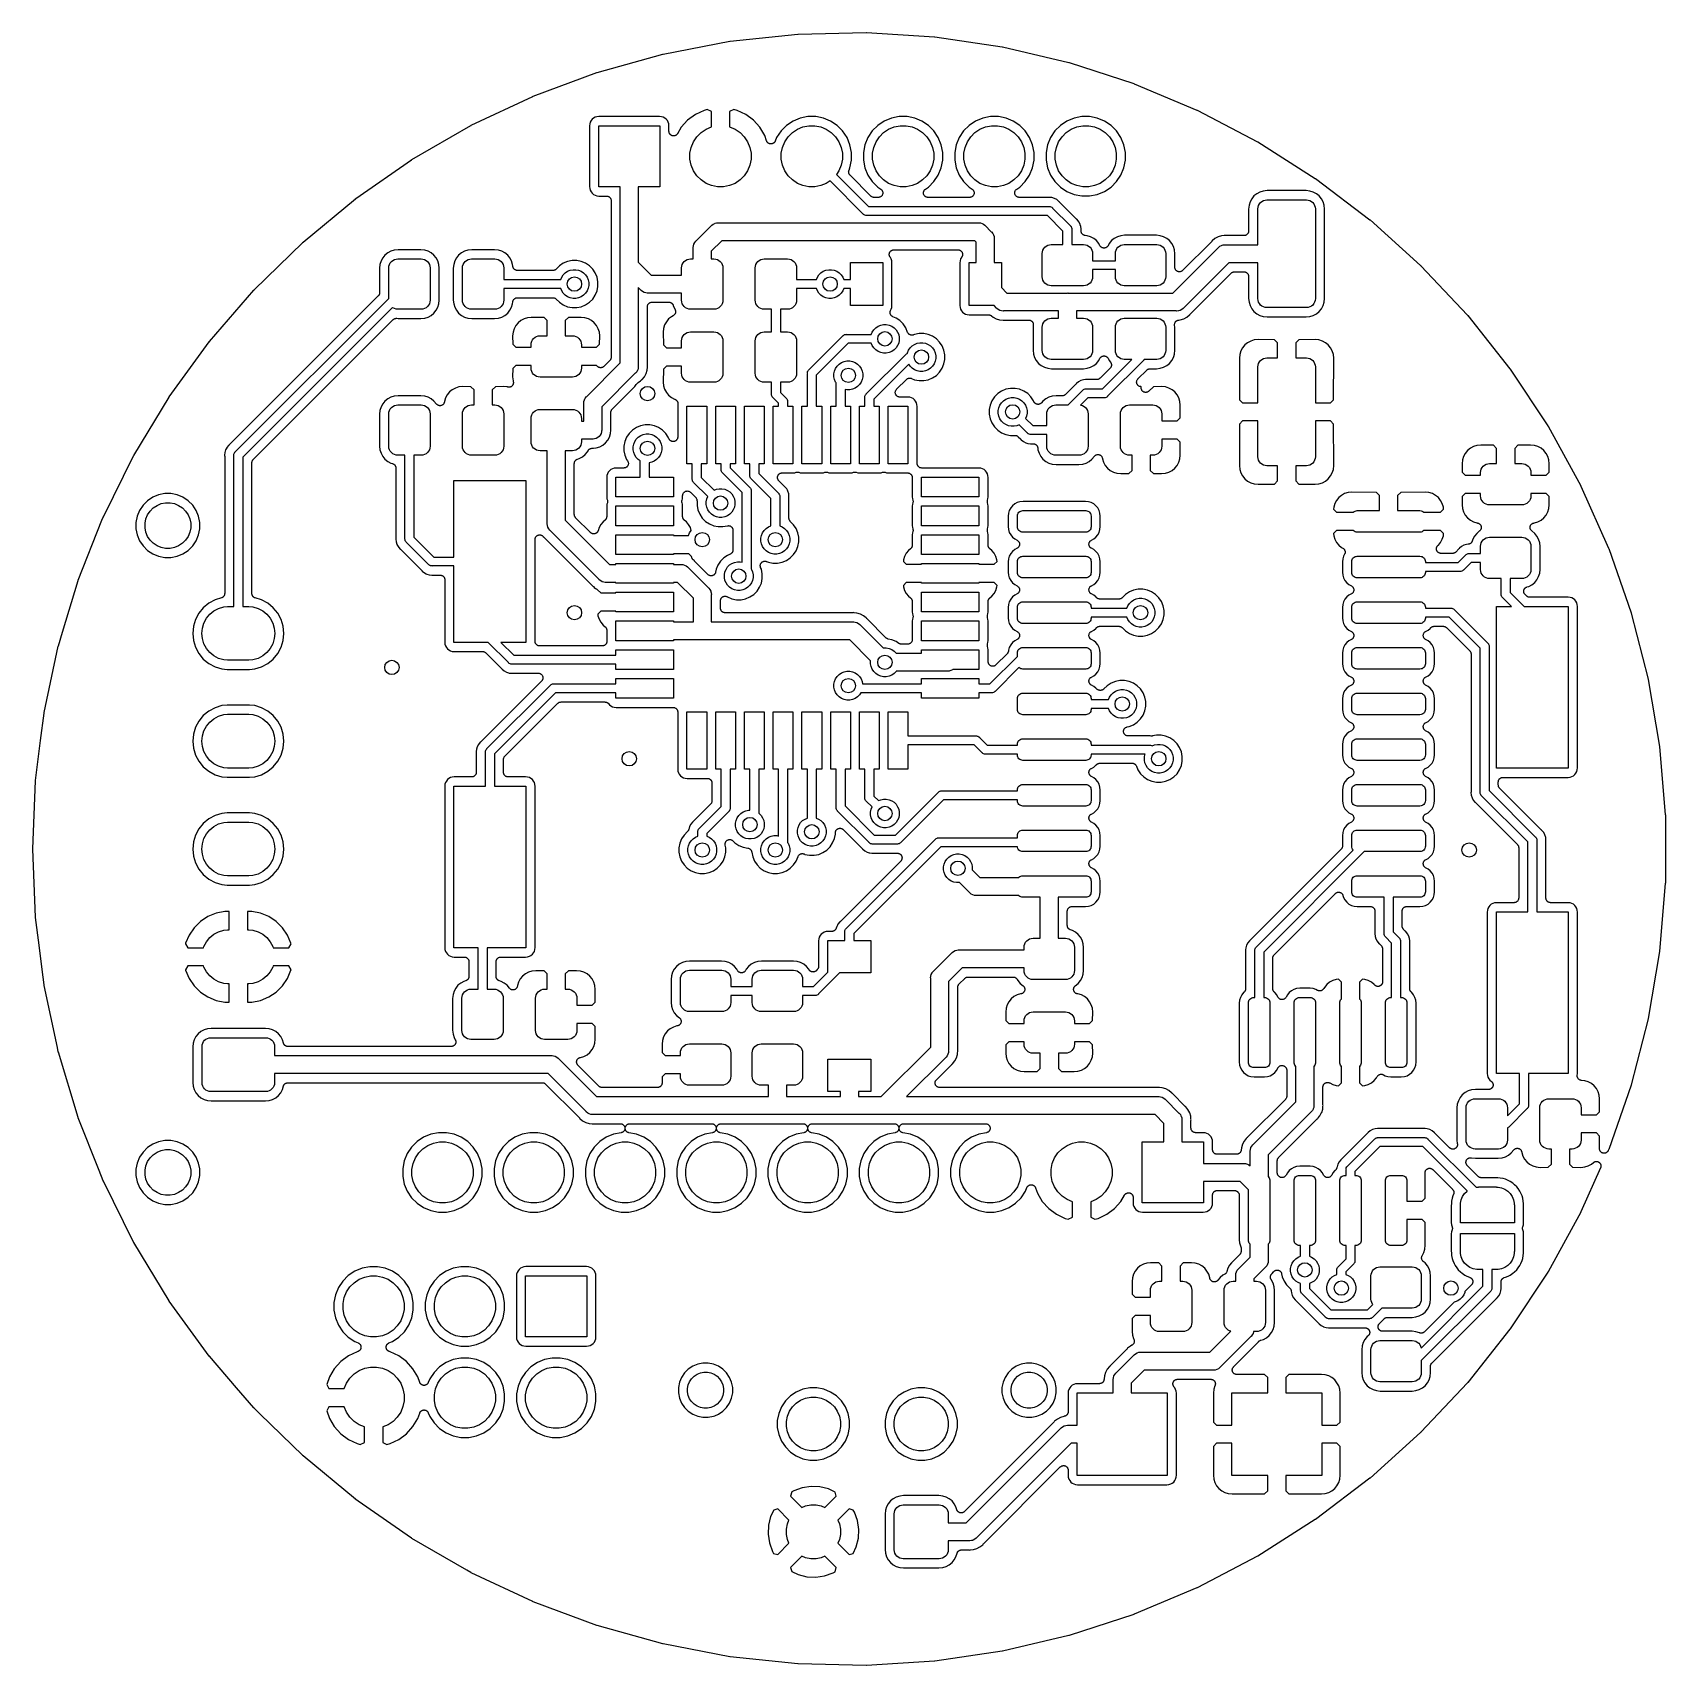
# Model space of a CAD drawing. Extents: x 5.29 to 7.07, y -4.51 to -2.72.
import ezdxf

# ---------------------------------------------------------------- set-up
doc = ezdxf.new("R2010")
doc.units = 0
doc.header["$MEASUREMENT"] = 0
doc.layers.add('BLACK', color=7, linetype='CONTINUOUS')

msp = doc.modelspace()

# ---------------------------------------------------------------- linework, layer by layer
at = {"layer": 'BLACK', "linetype": 'CONTINUOUS'}
for p, q in [((5.97704, -2.74796), (6.05022, -2.734)), ((6.05022, -2.734), (6.05029, -2.73399)), ((6.05029, -2.73399), (6.05046, -2.73398)), ((6.05046, -2.73398), (6.05063, -2.73394)), ((6.05063, -2.73394), (6.12473, -2.72615)), ((6.12473, -2.72615), (6.1248, -2.72615)), ((6.1248, -2.72615), (6.12497, -2.72615)), ((6.12497, -2.72615), (6.12514, -2.72613)), ((6.12514, -2.72613), (6.19963, -2.72457)), ((6.19963, -2.72457), (6.1997, -2.72457)), ((6.1997, -2.72457), (6.19987, -2.72458)), ((6.19987, -2.72458), (6.20005, -2.72458)), ((6.20005, -2.72458), (6.2744, -2.72925)), ((6.2744, -2.72925), (6.27447, -2.72926)), ((6.27447, -2.72926), (6.27464, -2.72929)), ((6.27464, -2.72929), (6.27481, -2.7293)), ((6.27481, -2.7293), (6.34851, -2.74018)), ((5.90488, -2.76809), (5.97663, -2.74806)), ((5.97663, -2.74806), (5.9767, -2.74804)), ((5.9767, -2.74804), (5.97687, -2.74801)), ((5.97687, -2.74801), (5.97704, -2.74796)), ((6.34851, -2.74018), (6.34858, -2.74019)), ((6.34858, -2.74019), (6.34875, -2.74024)), ((6.34875, -2.74024), (6.34892, -2.74026)), ((6.34892, -2.74026), (6.42146, -2.75727)), ((5.83465, -2.79419), (5.90448, -2.76822)), ((5.90448, -2.76822), (5.90455, -2.7682)), ((5.90455, -2.7682), (5.90472, -2.76815)), ((5.90472, -2.76815), (5.90488, -2.76809)), ((6.42146, -2.75727), (6.42152, -2.75729)), ((6.42152, -2.75729), (6.42169, -2.75735)), ((6.42169, -2.75735), (6.42186, -2.75738)), ((6.42186, -2.75738), (6.49271, -2.7804)), ((6.49271, -2.7804), (6.49278, -2.78043)), ((6.49278, -2.78043), (6.49294, -2.7805)), ((6.49294, -2.7805), (6.4931, -2.78055)), ((6.4931, -2.78055), (6.56178, -2.80942)), ((5.76686, -2.82607), (5.83427, -2.79435)), ((5.83427, -2.79435), (5.83433, -2.79432)), ((5.83433, -2.79432), (5.8345, -2.79427)), ((5.8345, -2.79427), (5.83465, -2.79419)), ((5.76671, -2.82616), (5.76686, -2.82607)), ((5.89668, -2.82458), (5.89646, -2.82678)), ((5.89725, -2.82269), (5.89668, -2.82458)), ((5.89818, -2.82095), (5.89725, -2.82269)), ((5.89943, -2.81943), (5.89818, -2.82095)), ((5.90095, -2.81818), (5.89943, -2.81943)), ((5.90269, -2.81725), (5.90095, -2.81818)), ((5.90458, -2.81668), (5.90269, -2.81725)), ((5.90678, -2.81646), (5.90458, -2.81668)), ((5.97322, -2.81646), (5.90678, -2.81646)), ((5.97542, -2.81668), (5.97322, -2.81646)), ((5.97731, -2.81725), (5.97542, -2.81668)), ((5.97905, -2.81818), (5.97731, -2.81725)), ((5.98057, -2.81943), (5.97905, -2.81818)), ((5.98182, -2.82095), (5.98057, -2.81943)), ((5.98275, -2.82269), (5.98182, -2.82095)), ((5.98332, -2.82458), (5.98275, -2.82269)), ((5.98354, -2.82678), (5.98332, -2.82458)), ((6.004, -2.8205), (5.99699, -2.82828)), ((6.0124, -2.81424), (6.004, -2.8205)), ((6.02196, -2.80968), (6.0124, -2.81424)), ((6.02543, -2.80863), (6.02196, -2.80968)), ((6.03, -2.81104), (6.02543, -2.80863)), ((6.03, -2.82792), (6.03, -2.81104)), ((6.05457, -2.80863), (6.05, -2.81104)), ((6.05, -2.81104), (6.05, -2.82792)), ((6.05804, -2.80968), (6.05457, -2.80863)), ((6.0676, -2.81424), (6.05804, -2.80968)), ((6.076, -2.8205), (6.0676, -2.81424)), ((6.08301, -2.82828), (6.076, -2.8205)), ((6.11941, -2.82148), (6.11229, -2.82624)), ((6.12732, -2.81821), (6.11941, -2.82148)), ((6.13572, -2.81654), (6.12732, -2.81821)), ((6.14428, -2.81654), (6.13572, -2.81654)), ((6.15268, -2.81821), (6.14428, -2.81654)), ((6.16059, -2.82148), (6.15268, -2.81821)), ((6.16771, -2.82624), (6.16059, -2.82148)), ((6.21941, -2.82148), (6.21229, -2.82624)), ((6.22732, -2.81821), (6.21941, -2.82148)), ((6.23572, -2.81654), (6.22732, -2.81821)), ((6.24428, -2.81654), (6.23572, -2.81654)), ((6.25268, -2.81821), (6.24428, -2.81654)), ((6.26059, -2.82148), (6.25268, -2.81821)), ((6.26771, -2.82624), (6.26059, -2.82148)), ((6.31941, -2.82148), (6.31229, -2.82624)), ((6.32732, -2.81821), (6.31941, -2.82148)), ((6.33572, -2.81654), (6.32732, -2.81821)), ((6.34428, -2.81654), (6.33572, -2.81654)), ((6.35268, -2.81821), (6.34428, -2.81654)), ((6.36059, -2.82148), (6.35268, -2.81821)), ((6.36771, -2.82624), (6.36059, -2.82148)), ((6.41941, -2.82148), (6.41229, -2.82624)), ((6.42732, -2.81821), (6.41941, -2.82148)), ((6.43572, -2.81654), (6.42732, -2.81821)), ((6.44428, -2.81654), (6.43572, -2.81654)), ((6.45268, -2.81821), (6.44428, -2.81654)), ((6.46059, -2.82148), (6.45268, -2.81821)), ((6.46771, -2.82624), (6.46059, -2.82148)), ((6.56178, -2.80942), (6.56185, -2.80945)), ((6.56185, -2.80945), (6.562, -2.80953)), ((6.562, -2.80953), (6.56216, -2.8096)), ((6.56216, -2.8096), (6.62818, -2.84411)), ((5.70197, -2.86351), (5.76649, -2.82626)), ((5.76649, -2.82626), (5.76655, -2.82623)), ((5.76655, -2.82623), (5.76671, -2.82616)), ((5.89646, -2.82678), (5.89646, -2.89322)), ((5.90654, -2.89346), (5.90654, -2.82654)), ((5.90654, -2.82654), (5.97346, -2.82654)), ((5.97346, -2.82654), (5.97346, -2.89346)), ((5.98354, -2.8327), (5.98354, -2.82678)), ((5.98355, -2.83282), (5.98354, -2.8327)), ((5.98354, -2.83295), (5.98355, -2.83282)), ((5.9836, -2.83331), (5.98354, -2.83295)), ((5.98363, -2.83367), (5.9836, -2.83331)), ((5.98367, -2.83379), (5.98363, -2.83367)), ((5.98369, -2.83391), (5.98367, -2.83379)), ((5.98381, -2.83426), (5.98369, -2.83391)), ((5.98391, -2.83461), (5.98381, -2.83426)), ((5.98397, -2.83472), (5.98391, -2.83461)), ((5.98401, -2.83483), (5.98397, -2.83472)), ((5.9842, -2.83515), (5.98401, -2.83483)), ((5.98437, -2.83547), (5.9842, -2.83515)), ((5.98445, -2.83556), (5.98437, -2.83547)), ((5.98451, -2.83567), (5.98445, -2.83556)), ((5.98476, -2.83594), (5.98451, -2.83567)), ((5.98499, -2.83623), (5.98476, -2.83594)), ((5.98508, -2.8363), (5.98499, -2.83623)), ((5.98517, -2.8364), (5.98508, -2.8363)), ((5.98546, -2.83661), (5.98517, -2.8364)), ((5.98574, -2.83685), (5.98546, -2.83661)), ((5.98585, -2.83691), (5.98574, -2.83685)), ((5.98595, -2.83698), (5.98585, -2.83691)), ((5.98628, -2.83714), (5.98595, -2.83698)), ((5.9866, -2.83731), (5.98628, -2.83714)), ((5.98672, -2.83735), (5.9866, -2.83731)), ((5.98683, -2.8374), (5.98672, -2.83735)), ((5.98718, -2.83749), (5.98683, -2.8374)), ((5.98753, -2.8376), (5.98718, -2.83749)), ((5.98765, -2.83761), (5.98753, -2.8376)), ((5.98777, -2.83764), (5.98765, -2.83761)), ((5.98814, -2.83766), (5.98777, -2.83764)), ((5.9885, -2.8377), (5.98814, -2.83766)), ((5.98862, -2.83769), (5.9885, -2.8377)), ((5.98875, -2.8377), (5.98862, -2.83769)), ((5.98911, -2.83765), (5.98875, -2.8377)), ((5.98947, -2.83761), (5.98911, -2.83765)), ((5.98959, -2.83758), (5.98947, -2.83761)), ((5.98971, -2.83756), (5.98959, -2.83758)), ((5.99006, -2.83744), (5.98971, -2.83756)), ((5.99041, -2.83734), (5.99006, -2.83744)), ((5.99052, -2.83728), (5.99041, -2.83734)), ((5.99064, -2.83724), (5.99052, -2.83728)), ((5.99095, -2.83706), (5.99064, -2.83724)), ((5.99127, -2.83689), (5.99095, -2.83706)), ((5.99137, -2.83681), (5.99127, -2.83689)), ((5.99148, -2.83675), (5.99137, -2.83681)), ((5.99175, -2.8365), (5.99148, -2.83675)), ((5.99204, -2.83627), (5.99175, -2.8365)), ((5.99211, -2.83618), (5.99204, -2.83627)), ((5.99221, -2.8361), (5.99211, -2.83618)), ((5.99243, -2.83581), (5.99221, -2.8361)), ((5.99266, -2.83553), (5.99243, -2.83581)), ((5.99272, -2.83542), (5.99266, -2.83553)), ((5.9928, -2.83532), (5.99272, -2.83542)), ((5.99283, -2.83526), (5.9928, -2.83532)), ((5.99699, -2.82828), (5.99283, -2.83526)), ((6.01034, -2.84415), (6.01401, -2.83867)), ((6.01401, -2.83867), (6.01867, -2.83401)), ((6.01867, -2.83401), (6.02415, -2.83034)), ((6.02415, -2.83034), (6.03, -2.82792)), ((6.05, -2.82792), (6.05585, -2.83034)), ((6.05585, -2.83034), (6.06133, -2.83401)), ((6.06133, -2.83401), (6.06599, -2.83867)), ((6.06599, -2.83867), (6.06966, -2.84415)), ((6.08837, -2.83728), (6.08301, -2.82828)), ((6.09048, -2.84321), (6.08837, -2.83728)), ((6.09053, -2.84332), (6.09048, -2.84321)), ((6.09056, -2.84344), (6.09053, -2.84332)), ((6.09073, -2.84376), (6.09056, -2.84344)), ((6.09089, -2.8441), (6.09073, -2.84376)), ((6.09968, -2.84374), (6.09949, -2.84405)), ((6.09972, -2.84363), (6.09968, -2.84374)), ((6.09978, -2.84352), (6.09972, -2.84363)), ((6.09981, -2.84346), (6.09978, -2.84352)), ((6.10148, -2.83941), (6.09981, -2.84346)), ((6.10624, -2.83229), (6.10148, -2.83941)), ((6.11229, -2.82624), (6.10624, -2.83229)), ((6.11034, -2.84415), (6.11401, -2.83867)), ((6.11401, -2.83867), (6.11867, -2.83401)), ((6.11867, -2.83401), (6.12415, -2.83034)), ((6.12415, -2.83034), (6.13024, -2.82782)), ((6.13024, -2.82782), (6.1367, -2.82654)), ((6.1367, -2.82654), (6.1433, -2.82654)), ((6.1433, -2.82654), (6.14976, -2.82782)), ((6.14976, -2.82782), (6.15585, -2.83034)), ((6.15585, -2.83034), (6.16133, -2.83401)), ((6.16133, -2.83401), (6.16599, -2.83867)), ((6.16599, -2.83867), (6.16966, -2.84415)), ((6.17376, -2.83229), (6.16771, -2.82624)), ((6.17852, -2.83941), (6.17376, -2.83229)), ((6.18179, -2.84732), (6.17852, -2.83941)), ((6.20148, -2.83941), (6.19821, -2.84732)), ((6.20624, -2.83229), (6.20148, -2.83941)), ((6.21229, -2.82624), (6.20624, -2.83229)), ((6.21034, -2.84415), (6.21401, -2.83867)), ((6.21401, -2.83867), (6.21867, -2.83401)), ((6.21867, -2.83401), (6.22415, -2.83034)), ((6.22415, -2.83034), (6.23024, -2.82782)), ((6.23024, -2.82782), (6.2367, -2.82654)), ((6.2367, -2.82654), (6.2433, -2.82654)), ((6.2433, -2.82654), (6.24976, -2.82782)), ((6.24976, -2.82782), (6.25585, -2.83034)), ((6.25585, -2.83034), (6.26133, -2.83401)), ((6.26133, -2.83401), (6.26599, -2.83867)), ((6.26599, -2.83867), (6.26966, -2.84415)), ((6.27376, -2.83229), (6.26771, -2.82624)), ((6.27852, -2.83941), (6.27376, -2.83229)), ((6.28179, -2.84732), (6.27852, -2.83941)), ((6.30148, -2.83941), (6.29821, -2.84732)), ((6.30624, -2.83229), (6.30148, -2.83941)), ((6.31229, -2.82624), (6.30624, -2.83229)), ((6.31034, -2.84415), (6.31401, -2.83867)), ((6.31401, -2.83867), (6.31867, -2.83401)), ((6.31867, -2.83401), (6.32415, -2.83034)), ((6.32415, -2.83034), (6.33024, -2.82782)), ((6.33024, -2.82782), (6.3367, -2.82654)), ((6.3367, -2.82654), (6.3433, -2.82654)), ((6.3433, -2.82654), (6.34976, -2.82782)), ((6.34976, -2.82782), (6.35585, -2.83034)), ((6.35585, -2.83034), (6.36133, -2.83401)), ((6.36133, -2.83401), (6.36599, -2.83867)), ((6.36599, -2.83867), (6.36966, -2.84415)), ((6.37376, -2.83229), (6.36771, -2.82624)), ((6.37852, -2.83941), (6.37376, -2.83229)), ((6.38179, -2.84732), (6.37852, -2.83941)), ((6.40148, -2.83941), (6.39821, -2.84732)), ((6.40624, -2.83229), (6.40148, -2.83941)), ((6.41229, -2.82624), (6.40624, -2.83229)), ((6.41034, -2.84415), (6.41401, -2.83867)), ((6.41401, -2.83867), (6.41867, -2.83401)), ((6.41867, -2.83401), (6.42415, -2.83034)), ((6.42415, -2.83034), (6.43024, -2.82782)), ((6.43024, -2.82782), (6.4367, -2.82654)), ((6.4367, -2.82654), (6.4433, -2.82654)), ((6.4433, -2.82654), (6.44976, -2.82782)), ((6.44976, -2.82782), (6.45585, -2.83034)), ((6.45585, -2.83034), (6.46133, -2.83401)), ((6.46133, -2.83401), (6.46599, -2.83867)), ((6.46599, -2.83867), (6.46966, -2.84415)), ((6.47376, -2.83229), (6.46771, -2.82624)), ((6.47852, -2.83941), (6.47376, -2.83229)), ((6.48179, -2.84732), (6.47852, -2.83941)), ((6.00654, -2.8567), (6.00782, -2.85024)), ((6.00654, -2.8633), (6.00654, -2.8567)), ((6.00782, -2.85024), (6.01034, -2.84415)), ((6.06966, -2.84415), (6.07218, -2.85024)), ((6.07218, -2.85024), (6.07346, -2.8567)), ((6.07346, -2.8567), (6.07346, -2.8633)), ((6.09096, -2.84419), (6.09089, -2.8441)), ((6.09102, -2.8443), (6.09096, -2.84419)), ((6.09125, -2.84459), (6.09102, -2.8443)), ((6.09147, -2.84488), (6.09125, -2.84459)), ((6.09156, -2.84496), (6.09147, -2.84488)), ((6.09163, -2.84506), (6.09156, -2.84496)), ((6.09192, -2.84529), (6.09163, -2.84506)), ((6.09219, -2.84554), (6.09192, -2.84529)), ((6.09229, -2.8456), (6.09219, -2.84554)), ((6.09238, -2.84568), (6.09229, -2.8456)), ((6.09271, -2.84586), (6.09238, -2.84568)), ((6.09302, -2.84605), (6.09271, -2.84586)), ((6.09314, -2.84609), (6.09302, -2.84605)), ((6.09324, -2.84615), (6.09314, -2.84609)), ((6.09359, -2.84626), (6.09324, -2.84615)), ((6.09394, -2.84638), (6.09359, -2.84626)), ((6.09406, -2.8464), (6.09394, -2.84638)), ((6.09417, -2.84644), (6.09406, -2.8464)), ((6.09454, -2.84648), (6.09417, -2.84644)), ((6.0949, -2.84653), (6.09454, -2.84648)), ((6.09502, -2.84653), (6.0949, -2.84653)), ((6.09514, -2.84654), (6.09502, -2.84653)), ((6.09551, -2.84651), (6.09514, -2.84654)), ((6.09588, -2.84649), (6.09551, -2.84651)), ((6.096, -2.84647), (6.09588, -2.84649)), ((6.09612, -2.84646), (6.096, -2.84647)), ((6.09647, -2.84635), (6.09612, -2.84646)), ((6.09683, -2.84627), (6.09647, -2.84635)), ((6.09694, -2.84622), (6.09683, -2.84627)), ((6.09705, -2.84618), (6.09694, -2.84622)), ((6.09738, -2.84601), (6.09705, -2.84618)), ((6.09771, -2.84586), (6.09738, -2.84601)), ((6.09781, -2.84579), (6.09771, -2.84586)), ((6.09792, -2.84573), (6.09781, -2.84579)), ((6.09821, -2.8455), (6.09792, -2.84573)), ((6.0985, -2.84529), (6.09821, -2.8455)), ((6.09859, -2.8452), (6.0985, -2.84529)), ((6.09868, -2.84512), (6.09859, -2.8452)), ((6.09892, -2.84484), (6.09868, -2.84512)), ((6.09917, -2.84457), (6.09892, -2.84484)), ((6.09923, -2.84447), (6.09917, -2.84457)), ((6.09931, -2.84437), (6.09923, -2.84447)), ((6.09949, -2.84405), (6.09931, -2.84437)), ((6.10654, -2.8567), (6.10782, -2.85024)), ((6.10654, -2.8633), (6.10654, -2.8567)), ((6.10782, -2.85024), (6.11034, -2.84415)), ((6.16966, -2.84415), (6.17218, -2.85024)), ((6.17218, -2.85024), (6.17346, -2.8567)), ((6.17346, -2.8567), (6.17346, -2.8633)), ((6.18346, -2.85572), (6.18179, -2.84732)), ((6.18346, -2.86428), (6.18346, -2.85572)), ((6.19821, -2.84732), (6.19654, -2.85572)), ((6.19654, -2.85572), (6.19654, -2.86428)), ((6.20654, -2.8567), (6.20782, -2.85024)), ((6.20654, -2.8633), (6.20654, -2.8567)), ((6.20782, -2.85024), (6.21034, -2.84415)), ((6.26966, -2.84415), (6.27218, -2.85024)), ((6.27218, -2.85024), (6.27346, -2.8567)), ((6.27346, -2.8567), (6.27346, -2.8633)), ((6.28346, -2.85572), (6.28179, -2.84732)), ((6.28346, -2.86428), (6.28346, -2.85572)), ((6.29821, -2.84732), (6.29654, -2.85572)), ((6.29654, -2.85572), (6.29654, -2.86428)), ((6.30654, -2.8567), (6.30782, -2.85024)), ((6.30654, -2.8633), (6.30654, -2.8567)), ((6.30782, -2.85024), (6.31034, -2.84415)), ((6.36966, -2.84415), (6.37218, -2.85024)), ((6.37218, -2.85024), (6.37346, -2.8567)), ((6.37346, -2.8567), (6.37346, -2.8633)), ((6.38346, -2.85572), (6.38179, -2.84732)), ((6.38346, -2.86428), (6.38346, -2.85572)), ((6.39821, -2.84732), (6.39654, -2.85572)), ((6.39654, -2.85572), (6.39654, -2.86428)), ((6.40654, -2.8567), (6.40782, -2.85024)), ((6.40654, -2.8633), (6.40654, -2.8567)), ((6.40782, -2.85024), (6.41034, -2.84415)), ((6.46966, -2.84415), (6.47218, -2.85024)), ((6.47218, -2.85024), (6.47346, -2.8567)), ((6.47346, -2.8567), (6.47346, -2.8633)), ((6.48346, -2.85572), (6.48179, -2.84732)), ((6.48346, -2.86428), (6.48346, -2.85572)), ((6.62818, -2.84411), (6.62824, -2.84415)), ((6.62824, -2.84415), (6.62839, -2.84424)), ((6.62839, -2.84424), (6.62855, -2.84432)), ((6.62855, -2.84432), (6.69145, -2.88424)), ((5.64044, -2.90626), (5.70162, -2.86374)), ((5.70162, -2.86374), (5.70167, -2.8637)), ((5.70167, -2.8637), (5.70183, -2.86362)), ((5.70183, -2.86362), (5.70197, -2.86351)), ((6.00782, -2.86976), (6.00654, -2.8633)), ((6.01034, -2.87585), (6.00782, -2.86976)), ((6.01401, -2.88133), (6.01034, -2.87585)), ((6.06966, -2.87585), (6.06599, -2.88133)), ((6.07218, -2.86976), (6.06966, -2.87585)), ((6.07346, -2.8633), (6.07218, -2.86976)), ((6.10782, -2.86976), (6.10654, -2.8633)), ((6.11034, -2.87585), (6.10782, -2.86976)), ((6.11401, -2.88133), (6.11034, -2.87585)), ((6.16966, -2.87585), (6.16691, -2.87995)), ((6.17218, -2.86976), (6.16966, -2.87585)), ((6.17346, -2.8633), (6.17218, -2.86976)), ((6.18034, -2.87716), (6.18035, -2.87714)), ((6.18039, -2.87763), (6.18034, -2.87716)), ((6.18035, -2.87712), (6.1804, -2.87666)), ((6.18035, -2.87714), (6.18035, -2.87712)), ((6.18043, -2.87809), (6.18039, -2.87763)), ((6.1804, -2.87666), (6.18044, -2.87619)), ((6.18044, -2.87811), (6.18043, -2.87809)), ((6.18044, -2.87619), (6.18045, -2.87617)), ((6.18044, -2.87813), (6.18044, -2.87811)), ((6.18057, -2.87858), (6.18044, -2.87813)), ((6.18045, -2.87615), (6.18059, -2.87571)), ((6.18045, -2.87617), (6.18045, -2.87615)), ((6.1807, -2.87903), (6.18057, -2.87858)), ((6.18059, -2.87571), (6.18073, -2.87526)), ((6.18071, -2.87905), (6.1807, -2.87903)), ((6.18072, -2.87907), (6.18071, -2.87905)), ((6.18094, -2.87948), (6.18072, -2.87907)), ((6.18073, -2.87526), (6.18179, -2.87268)), ((6.18115, -2.8799), (6.18094, -2.87948)), ((6.18179, -2.87268), (6.18346, -2.86428)), ((6.19654, -2.86428), (6.19821, -2.87268)), ((6.19821, -2.87268), (6.20148, -2.88059)), ((6.20782, -2.86976), (6.20654, -2.8633)), ((6.21034, -2.87585), (6.20782, -2.86976)), ((6.21401, -2.88133), (6.21034, -2.87585)), ((6.26966, -2.87585), (6.26599, -2.88133)), ((6.27218, -2.86976), (6.26966, -2.87585)), ((6.27346, -2.8633), (6.27218, -2.86976)), ((6.27852, -2.88059), (6.28179, -2.87268)), ((6.28179, -2.87268), (6.28346, -2.86428)), ((6.29654, -2.86428), (6.29821, -2.87268)), ((6.29821, -2.87268), (6.30148, -2.88059)), ((6.30782, -2.86976), (6.30654, -2.8633)), ((6.31034, -2.87585), (6.30782, -2.86976)), ((6.31401, -2.88133), (6.31034, -2.87585)), ((6.36966, -2.87585), (6.36599, -2.88133)), ((6.37218, -2.86976), (6.36966, -2.87585)), ((6.37346, -2.8633), (6.37218, -2.86976)), ((6.37852, -2.88059), (6.38179, -2.87268)), ((6.38179, -2.87268), (6.38346, -2.86428)), ((6.39654, -2.86428), (6.39821, -2.87268)), ((6.39821, -2.87268), (6.40148, -2.88059)), ((6.40782, -2.86976), (6.40654, -2.8633)), ((6.41034, -2.87585), (6.40782, -2.86976)), ((6.41401, -2.88133), (6.41034, -2.87585)), ((6.46966, -2.87585), (6.46599, -2.88133)), ((6.47218, -2.86976), (6.46966, -2.87585)), ((6.47346, -2.8633), (6.47218, -2.86976)), ((6.47852, -2.88059), (6.48179, -2.87268)), ((6.48179, -2.87268), (6.48346, -2.86428)), ((5.89646, -2.89322), (5.89668, -2.89542)), ((5.89668, -2.89542), (5.89725, -2.89731)), ((5.89725, -2.89731), (5.89818, -2.89905)), ((5.93016, -2.89346), (5.90654, -2.89346)), ((5.93016, -2.97952), (5.93016, -2.89346)), ((5.97346, -2.89346), (5.94984, -2.89346)), ((5.94984, -2.89346), (5.94984, -2.97592)), ((6.01867, -2.88599), (6.01401, -2.88133)), ((6.02415, -2.88966), (6.01867, -2.88599)), ((6.03024, -2.89218), (6.02415, -2.88966)), ((6.0367, -2.89346), (6.03024, -2.89218)), ((6.0433, -2.89346), (6.0367, -2.89346)), ((6.04976, -2.89218), (6.0433, -2.89346)), ((6.05585, -2.88966), (6.04976, -2.89218)), ((6.06133, -2.88599), (6.05585, -2.88966)), ((6.06599, -2.88133), (6.06133, -2.88599)), ((6.11867, -2.88599), (6.11401, -2.88133)), ((6.12415, -2.88966), (6.11867, -2.88599)), ((6.13024, -2.89218), (6.12415, -2.88966)), ((6.1367, -2.89346), (6.13024, -2.89218)), ((6.1433, -2.89346), (6.1367, -2.89346)), ((6.14976, -2.89218), (6.1433, -2.89346)), ((6.15585, -2.88966), (6.14976, -2.89218)), ((6.15995, -2.88691), (6.15585, -2.88966)), ((6.19635, -2.92331), (6.15995, -2.88691)), ((6.16691, -2.87995), (6.20204, -2.91508)), ((6.18117, -2.87991), (6.18115, -2.8799)), ((6.18118, -2.87993), (6.18117, -2.87991)), ((6.18147, -2.88029), (6.18118, -2.87993)), ((6.18176, -2.88066), (6.18147, -2.88029)), ((6.18179, -2.88069), (6.18176, -2.88066)), ((6.18181, -2.88071), (6.18179, -2.88069)), ((6.18179, -2.88069), (6.18179, -2.88069)), ((6.18179, -2.88069), (6.18179, -2.88069)), ((6.20472, -2.90361), (6.18181, -2.88071)), ((6.20148, -2.88059), (6.20624, -2.88771)), ((6.20624, -2.88771), (6.21229, -2.89376)), ((6.21229, -2.89376), (6.21553, -2.89592)), ((6.21867, -2.88599), (6.21401, -2.88133)), ((6.21553, -2.89592), (6.21557, -2.89595)), ((6.21557, -2.89595), (6.21557, -2.89595)), ((6.21557, -2.89595), (6.21557, -2.89595)), ((6.21557, -2.89595), (6.21558, -2.89596)), ((6.21558, -2.89596), (6.21596, -2.89628)), ((6.21596, -2.89628), (6.21632, -2.89658)), ((6.21632, -2.89658), (6.21632, -2.89659)), ((6.21632, -2.89659), (6.21633, -2.89659)), ((6.21633, -2.89659), (6.21663, -2.89697)), ((6.21663, -2.89697), (6.21693, -2.89734)), ((6.21693, -2.89734), (6.21694, -2.89735)), ((6.21694, -2.89735), (6.21694, -2.89735)), ((6.21694, -2.89735), (6.21716, -2.89778)), ((6.22415, -2.88966), (6.21867, -2.88599)), ((6.23024, -2.89218), (6.22415, -2.88966)), ((6.2367, -2.89346), (6.23024, -2.89218)), ((6.2433, -2.89346), (6.2367, -2.89346)), ((6.24976, -2.89218), (6.2433, -2.89346)), ((6.25585, -2.88966), (6.24976, -2.89218)), ((6.26133, -2.88599), (6.25585, -2.88966)), ((6.26599, -2.88133), (6.26133, -2.88599)), ((6.26287, -2.89771), (6.2631, -2.89729)), ((6.2631, -2.89729), (6.26311, -2.89728)), ((6.2631, -2.89729), (6.2631, -2.89729)), ((6.26311, -2.89728), (6.26342, -2.8969)), ((6.26342, -2.8969), (6.26372, -2.89654)), ((6.26372, -2.89654), (6.26373, -2.89653)), ((6.26372, -2.89654), (6.26372, -2.89654)), ((6.26373, -2.89653), (6.2641, -2.89623)), ((6.2641, -2.89623), (6.26447, -2.89592)), ((6.26447, -2.89592), (6.26771, -2.89376)), ((6.26771, -2.89376), (6.27376, -2.88771)), ((6.27376, -2.88771), (6.27852, -2.88059)), ((6.30148, -2.88059), (6.30624, -2.88771)), ((6.30624, -2.88771), (6.31229, -2.89376)), ((6.31229, -2.89376), (6.31553, -2.89592)), ((6.31867, -2.88599), (6.31401, -2.88133)), ((6.31553, -2.89592), (6.31557, -2.89595)), ((6.31557, -2.89595), (6.31557, -2.89595)), ((6.31557, -2.89595), (6.31557, -2.89595)), ((6.31557, -2.89595), (6.31558, -2.89596)), ((6.31558, -2.89596), (6.31596, -2.89628)), ((6.31596, -2.89628), (6.31632, -2.89658)), ((6.31632, -2.89658), (6.31632, -2.89659)), ((6.31632, -2.89659), (6.31633, -2.89659)), ((6.31633, -2.89659), (6.31663, -2.89697)), ((6.31663, -2.89697), (6.31693, -2.89734)), ((6.31693, -2.89734), (6.31694, -2.89735)), ((6.31694, -2.89735), (6.31694, -2.89735)), ((6.31694, -2.89735), (6.31716, -2.89778)), ((6.32415, -2.88966), (6.31867, -2.88599)), ((6.33024, -2.89218), (6.32415, -2.88966)), ((6.3367, -2.89346), (6.33024, -2.89218)), ((6.3433, -2.89346), (6.3367, -2.89346)), ((6.34976, -2.89218), (6.3433, -2.89346)), ((6.35585, -2.88966), (6.34976, -2.89218)), ((6.36133, -2.88599), (6.35585, -2.88966)), ((6.36599, -2.88133), (6.36133, -2.88599)), ((6.36287, -2.89771), (6.3631, -2.89729)), ((6.3631, -2.89729), (6.36311, -2.89728)), ((6.3631, -2.89729), (6.3631, -2.89729)), ((6.36311, -2.89728), (6.36342, -2.8969)), ((6.36342, -2.8969), (6.36372, -2.89654)), ((6.36372, -2.89654), (6.36373, -2.89653)), ((6.36372, -2.89654), (6.36372, -2.89654)), ((6.36373, -2.89653), (6.3641, -2.89623)), ((6.3641, -2.89623), (6.36447, -2.89592)), ((6.36447, -2.89592), (6.36771, -2.89376)), ((6.36771, -2.89376), (6.37376, -2.88771)), ((6.37376, -2.88771), (6.37852, -2.88059)), ((6.40148, -2.88059), (6.40624, -2.88771)), ((6.40624, -2.88771), (6.41229, -2.89376)), ((6.41229, -2.89376), (6.41941, -2.89852)), ((6.41867, -2.88599), (6.41401, -2.88133)), ((6.42415, -2.88966), (6.41867, -2.88599)), ((6.43024, -2.89218), (6.42415, -2.88966)), ((6.4367, -2.89346), (6.43024, -2.89218)), ((6.4433, -2.89346), (6.4367, -2.89346)), ((6.44976, -2.89218), (6.4433, -2.89346)), ((6.45585, -2.88966), (6.44976, -2.89218)), ((6.46133, -2.88599), (6.45585, -2.88966)), ((6.46059, -2.89852), (6.46771, -2.89376)), ((6.46599, -2.88133), (6.46133, -2.88599)), ((6.46771, -2.89376), (6.47376, -2.88771)), ((6.47376, -2.88771), (6.47852, -2.88059)), ((6.69145, -2.88424), (6.69151, -2.88428)), ((6.69151, -2.88428), (6.69164, -2.88439)), ((6.69164, -2.88439), (6.69179, -2.88448)), ((6.69179, -2.88448), (6.75113, -2.92952)), ((5.58271, -2.954), (5.64011, -2.90651)), ((5.64011, -2.90651), (5.64016, -2.90647)), ((5.64016, -2.90647), (5.64031, -2.90637)), ((5.64031, -2.90637), (5.64044, -2.90626)), ((5.89818, -2.89905), (5.89943, -2.90057)), ((5.89943, -2.90057), (5.90095, -2.90182)), ((5.90095, -2.90182), (5.90269, -2.90275)), ((5.90269, -2.90275), (5.90458, -2.90332)), ((5.90458, -2.90332), (5.90678, -2.90354)), ((5.90678, -2.90354), (5.91516, -2.90354)), ((5.91516, -2.90354), (5.91519, -2.90354)), ((5.91519, -2.90354), (5.91519, -2.90354)), ((5.91519, -2.90354), (5.91519, -2.90354)), ((5.91519, -2.90354), (5.91523, -2.90354)), ((5.91523, -2.90354), (5.9157, -2.90359)), ((5.9157, -2.90359), (5.91616, -2.90364)), ((5.91616, -2.90364), (5.91618, -2.90364)), ((5.91618, -2.90364), (5.9162, -2.90365)), ((5.9162, -2.90365), (5.91665, -2.90379)), ((5.91665, -2.90379), (5.9171, -2.90393)), ((5.9171, -2.90393), (5.91711, -2.90394)), ((5.91711, -2.90394), (5.91713, -2.90394)), ((5.91713, -2.90394), (5.91754, -2.90417)), ((5.91754, -2.90417), (5.91795, -2.90439)), ((5.91795, -2.90439), (5.91797, -2.9044)), ((5.91797, -2.9044), (5.91798, -2.90441)), ((5.91798, -2.90441), (5.91834, -2.90471)), ((5.91834, -2.90471), (5.91871, -2.90501)), ((5.91871, -2.90501), (5.91872, -2.90503)), ((5.91872, -2.90503), (5.91873, -2.90504)), ((5.91873, -2.90504), (5.91902, -2.90541)), ((5.91902, -2.90541), (5.91932, -2.90577)), ((5.91932, -2.90577), (5.91933, -2.90579)), ((5.91933, -2.90579), (5.91934, -2.9058)), ((5.91934, -2.9058), (5.91956, -2.90622)), ((5.91956, -2.90622), (5.91978, -2.90663)), ((5.91978, -2.90663), (5.91979, -2.90665)), ((5.91979, -2.90665), (5.91979, -2.90666)), ((5.91979, -2.90666), (5.91993, -2.90711)), ((5.91993, -2.90711), (5.92006, -2.90757)), ((5.92006, -2.90757), (5.92006, -2.90758)), ((5.92006, -2.90758), (5.92007, -2.9076)), ((5.92007, -2.9076), (5.92011, -2.90807)), ((5.92011, -2.90807), (5.92016, -2.90854)), ((5.92016, -2.90854), (5.92016, -2.97878)), ((6.20204, -2.91508), (6.39976, -2.91508)), ((6.20507, -2.90391), (6.20472, -2.90361)), ((6.20543, -2.9042), (6.20507, -2.90391)), ((6.20545, -2.90422), (6.20543, -2.9042)), ((6.20547, -2.90423), (6.20545, -2.90422)), ((6.20588, -2.90445), (6.20547, -2.90423)), ((6.20628, -2.90467), (6.20588, -2.90445)), ((6.20631, -2.90468), (6.20628, -2.90467)), ((6.20633, -2.90469), (6.20631, -2.90468)), ((6.20677, -2.90483), (6.20633, -2.90469)), ((6.20721, -2.90497), (6.20677, -2.90483)), ((6.20724, -2.90497), (6.20721, -2.90497)), ((6.20726, -2.90498), (6.20724, -2.90497)), ((6.20772, -2.90503), (6.20726, -2.90498)), ((6.20818, -2.90508), (6.20772, -2.90503)), ((6.20823, -2.90508), (6.20818, -2.90508)), ((6.20824, -2.90508), (6.20823, -2.90508)), ((6.20823, -2.90508), (6.20823, -2.90508)), ((6.20825, -2.90508), (6.20824, -2.90508)), ((6.21275, -2.90508), (6.20825, -2.90508)), ((6.21322, -2.90503), (6.21275, -2.90508)), ((6.21371, -2.90499), (6.21322, -2.90503)), ((6.21372, -2.90498), (6.21371, -2.90498)), ((6.21371, -2.90498), (6.21371, -2.90499)), ((6.21418, -2.90484), (6.21372, -2.90498)), ((6.21464, -2.90471), (6.21418, -2.90484)), ((6.21465, -2.9047), (6.21464, -2.90471)), ((6.21508, -2.90448), (6.21465, -2.9047)), ((6.21465, -2.9047), (6.21465, -2.9047)), ((6.2155, -2.90425), (6.21508, -2.90448)), ((6.21551, -2.90425), (6.2155, -2.90425)), ((6.21552, -2.90424), (6.21551, -2.90425)), ((6.21589, -2.90394), (6.21552, -2.90424)), ((6.21626, -2.90364), (6.21589, -2.90394)), ((6.21627, -2.90363), (6.21626, -2.90364)), ((6.21658, -2.90325), (6.21627, -2.90363)), ((6.21627, -2.90363), (6.21627, -2.90363)), ((6.21689, -2.90289), (6.21658, -2.90325)), ((6.21713, -2.90244), (6.21689, -2.90287)), ((6.21689, -2.90287), (6.21689, -2.90288)), ((6.21689, -2.90288), (6.21689, -2.90289)), ((6.21735, -2.90203), (6.21713, -2.90244)), ((6.21716, -2.89778), (6.21738, -2.89821)), ((6.21736, -2.90202), (6.21735, -2.90202)), ((6.21735, -2.90202), (6.21735, -2.90203)), ((6.2175, -2.90155), (6.21736, -2.90202)), ((6.21738, -2.89821), (6.21739, -2.89821)), ((6.21739, -2.89821), (6.21739, -2.89822)), ((6.21739, -2.89822), (6.21753, -2.89869)), ((6.21764, -2.9011), (6.2175, -2.90155)), ((6.21753, -2.89869), (6.21766, -2.89914)), ((6.21765, -2.90108), (6.21764, -2.90109)), ((6.21764, -2.90109), (6.21764, -2.9011)), ((6.2177, -2.9006), (6.21765, -2.90108)), ((6.21766, -2.89914), (6.21766, -2.89915)), ((6.21766, -2.89915), (6.21766, -2.89915)), ((6.21766, -2.89915), (6.2177, -2.89963)), ((6.2177, -2.89963), (6.21775, -2.90011)), ((6.21775, -2.90013), (6.2177, -2.9006)), ((6.21775, -2.90011), (6.21775, -2.90012)), ((6.21775, -2.90012), (6.21775, -2.90013)), ((6.26225, -2.90004), (6.2623, -2.89956)), ((6.26225, -2.90005), (6.26225, -2.90004)), ((6.26225, -2.90006), (6.26225, -2.90005)), ((6.2623, -2.90054), (6.26225, -2.90006)), ((6.2623, -2.89956), (6.26235, -2.89909)), ((6.26234, -2.90102), (6.2623, -2.90054)), ((6.26234, -2.90103), (6.26234, -2.90102)), ((6.26234, -2.90102), (6.26234, -2.90102)), ((6.26248, -2.9015), (6.26234, -2.90103)), ((6.26235, -2.89907), (6.2625, -2.89861)), ((6.26235, -2.89908), (6.26235, -2.89907)), ((6.26235, -2.89909), (6.26235, -2.89908)), ((6.26262, -2.90195), (6.26248, -2.9015)), ((6.2625, -2.89861), (6.26264, -2.89815)), ((6.26262, -2.90196), (6.26262, -2.90195)), ((6.26284, -2.90238), (6.26262, -2.90196)), ((6.26262, -2.90196), (6.26262, -2.90196)), ((6.26264, -2.89814), (6.26287, -2.89771)), ((6.26264, -2.89815), (6.26264, -2.89814)), ((6.26264, -2.89815), (6.26264, -2.89815)), ((6.26307, -2.90282), (6.26284, -2.90238)), ((6.26308, -2.90283), (6.26307, -2.90282)), ((6.26307, -2.90282), (6.26307, -2.90282)), ((6.26338, -2.9032), (6.26308, -2.90283)), ((6.26368, -2.90358), (6.26338, -2.9032)), ((6.26369, -2.90359), (6.26368, -2.90358)), ((6.26368, -2.90358), (6.26368, -2.90358)), ((6.26406, -2.90389), (6.26369, -2.90359)), ((6.26443, -2.9042), (6.26406, -2.90389)), ((6.26443, -2.90421), (6.26443, -2.9042)), ((6.26444, -2.90421), (6.26443, -2.90421)), ((6.26486, -2.90444), (6.26444, -2.90421)), ((6.26528, -2.90467), (6.26486, -2.90444)), ((6.26529, -2.90468), (6.26528, -2.90467)), ((6.26575, -2.90482), (6.26529, -2.90468)), ((6.26529, -2.90468), (6.26529, -2.90468)), ((6.26621, -2.90497), (6.26575, -2.90482)), ((6.26622, -2.90497), (6.26621, -2.90497)), ((6.26623, -2.90497), (6.26622, -2.90497)), ((6.2667, -2.90502), (6.26623, -2.90497)), ((6.26718, -2.90508), (6.2667, -2.90502)), ((6.26719, -2.90508), (6.26718, -2.90508)), ((6.2672, -2.90508), (6.26719, -2.90508)), ((6.26725, -2.90508), (6.2672, -2.90508)), ((6.2672, -2.90508), (6.2672, -2.90508)), ((6.31275, -2.90508), (6.26725, -2.90508)), ((6.31322, -2.90503), (6.31275, -2.90508)), ((6.31371, -2.90499), (6.31322, -2.90503)), ((6.31372, -2.90498), (6.31371, -2.90498)), ((6.31371, -2.90498), (6.31371, -2.90499)), ((6.31418, -2.90484), (6.31372, -2.90498)), ((6.31464, -2.90471), (6.31418, -2.90484)), ((6.31465, -2.9047), (6.31464, -2.90471)), ((6.31508, -2.90448), (6.31465, -2.9047)), ((6.31465, -2.9047), (6.31465, -2.9047)), ((6.3155, -2.90425), (6.31508, -2.90448)), ((6.31551, -2.90425), (6.3155, -2.90425)), ((6.31552, -2.90424), (6.31551, -2.90425)), ((6.31589, -2.90394), (6.31552, -2.90424)), ((6.31626, -2.90364), (6.31589, -2.90394)), ((6.31627, -2.90363), (6.31626, -2.90364)), ((6.31658, -2.90325), (6.31627, -2.90363)), ((6.31627, -2.90363), (6.31627, -2.90363)), ((6.31689, -2.90289), (6.31658, -2.90325)), ((6.31713, -2.90244), (6.31689, -2.90287)), ((6.31689, -2.90287), (6.31689, -2.90288)), ((6.31689, -2.90288), (6.31689, -2.90289)), ((6.31735, -2.90203), (6.31713, -2.90244)), ((6.31716, -2.89778), (6.31738, -2.89821)), ((6.31736, -2.90202), (6.31735, -2.90202)), ((6.31735, -2.90202), (6.31735, -2.90203)), ((6.3175, -2.90155), (6.31736, -2.90202)), ((6.31738, -2.89821), (6.31739, -2.89821)), ((6.31739, -2.89821), (6.31739, -2.89822)), ((6.31739, -2.89822), (6.31753, -2.89869)), ((6.31764, -2.9011), (6.3175, -2.90155)), ((6.31753, -2.89869), (6.31766, -2.89914)), ((6.31765, -2.90108), (6.31764, -2.90109)), ((6.31764, -2.90109), (6.31764, -2.9011)), ((6.3177, -2.9006), (6.31765, -2.90108)), ((6.31766, -2.89914), (6.31766, -2.89915)), ((6.31766, -2.89915), (6.31766, -2.89915)), ((6.31766, -2.89915), (6.3177, -2.89963)), ((6.3177, -2.89963), (6.31775, -2.90011)), ((6.31775, -2.90013), (6.3177, -2.9006)), ((6.31775, -2.90011), (6.31775, -2.90012)), ((6.31775, -2.90012), (6.31775, -2.90013)), ((6.36225, -2.90004), (6.3623, -2.89956)), ((6.36225, -2.90005), (6.36225, -2.90004)), ((6.36225, -2.90006), (6.36225, -2.90005)), ((6.3623, -2.90054), (6.36225, -2.90006)), ((6.3623, -2.89956), (6.36235, -2.89909)), ((6.36234, -2.90102), (6.3623, -2.90054)), ((6.36234, -2.90103), (6.36234, -2.90102)), ((6.36234, -2.90102), (6.36234, -2.90102)), ((6.36248, -2.9015), (6.36234, -2.90103)), ((6.36235, -2.89907), (6.3625, -2.89861)), ((6.36235, -2.89908), (6.36235, -2.89907)), ((6.36235, -2.89909), (6.36235, -2.89908)), ((6.36262, -2.90195), (6.36248, -2.9015)), ((6.3625, -2.89861), (6.36264, -2.89815)), ((6.36262, -2.90196), (6.36262, -2.90195)), ((6.36284, -2.90238), (6.36262, -2.90196)), ((6.36262, -2.90196), (6.36262, -2.90196)), ((6.36264, -2.89814), (6.36287, -2.89771)), ((6.36264, -2.89815), (6.36264, -2.89814)), ((6.36264, -2.89815), (6.36264, -2.89815)), ((6.36307, -2.90282), (6.36284, -2.90238)), ((6.36308, -2.90283), (6.36307, -2.90282)), ((6.36307, -2.90282), (6.36307, -2.90282)), ((6.36338, -2.9032), (6.36308, -2.90283)), ((6.36368, -2.90358), (6.36338, -2.9032)), ((6.36369, -2.90359), (6.36368, -2.90358)), ((6.36368, -2.90358), (6.36368, -2.90358)), ((6.36406, -2.90389), (6.36369, -2.90359)), ((6.36443, -2.9042), (6.36406, -2.90389)), ((6.36443, -2.90421), (6.36443, -2.9042)), ((6.36444, -2.90421), (6.36443, -2.90421)), ((6.36486, -2.90444), (6.36444, -2.90421)), ((6.36528, -2.90467), (6.36486, -2.90444)), ((6.36529, -2.90468), (6.36528, -2.90467)), ((6.36575, -2.90482), (6.36529, -2.90468)), ((6.36529, -2.90468), (6.36529, -2.90468)), ((6.36621, -2.90497), (6.36575, -2.90482)), ((6.36622, -2.90497), (6.36621, -2.90497)), ((6.36623, -2.90497), (6.36622, -2.90497)), ((6.3667, -2.90502), (6.36623, -2.90497)), ((6.36718, -2.90508), (6.3667, -2.90502)), ((6.36719, -2.90508), (6.36718, -2.90508)), ((6.3672, -2.90508), (6.36719, -2.90508)), ((6.36725, -2.90508), (6.3672, -2.90508)), ((6.3672, -2.90508), (6.3672, -2.90508)), ((6.39902, -2.90508), (6.36725, -2.90508)), ((6.39923, -2.90506), (6.39902, -2.90508)), ((6.39944, -2.90506), (6.39923, -2.90506)), ((6.39951, -2.90505), (6.39944, -2.90506)), ((6.4, -2.90501), (6.39951, -2.90505)), ((6.39976, -2.91508), (6.4, -2.91505)), ((6.40049, -2.90505), (6.4, -2.90501)), ((6.4, -2.91505), (6.40024, -2.91508)), ((6.40024, -2.91508), (6.40024, -2.91508)), ((6.40024, -2.91508), (6.40096, -2.91515)), ((6.40292, -2.90529), (6.40049, -2.90505)), ((6.40049, -2.90505), (6.40049, -2.90505)), ((6.40096, -2.91515), (6.40189, -2.91543)), ((6.40189, -2.91543), (6.40275, -2.91589)), ((6.40574, -2.90615), (6.40292, -2.90529)), ((6.40833, -2.90753), (6.40574, -2.90615)), ((6.4106, -2.9094), (6.40833, -2.90753)), ((6.41091, -2.90978), (6.4106, -2.9094)), ((6.41106, -2.90993), (6.41091, -2.90978)), ((6.41119, -2.91009), (6.41106, -2.90993)), ((6.41124, -2.91014), (6.41119, -2.91009)), ((6.42986, -2.92876), (6.41124, -2.91014)), ((6.41941, -2.89852), (6.42732, -2.90179)), ((6.42732, -2.90179), (6.43572, -2.90346)), ((6.43572, -2.90346), (6.44428, -2.90346)), ((6.44428, -2.90346), (6.45268, -2.90179)), ((6.45268, -2.90179), (6.46059, -2.89852)), ((6.61884, -2.91368), (6.61843, -2.9178)), ((6.61997, -2.90995), (6.61884, -2.91368)), ((6.62181, -2.90651), (6.61997, -2.90995)), ((6.62428, -2.90349), (6.62181, -2.90651)), ((6.6273, -2.90102), (6.62428, -2.90349)), ((6.63073, -2.89918), (6.6273, -2.90102)), ((6.62869, -2.91564), (6.62925, -2.91379)), ((6.62925, -2.91379), (6.63016, -2.91209)), ((6.63016, -2.91209), (6.63139, -2.9106)), ((6.63447, -2.89805), (6.63073, -2.89918)), ((6.63139, -2.9106), (6.63288, -2.90938)), ((6.63288, -2.90938), (6.63458, -2.90847)), ((6.63859, -2.89764), (6.63447, -2.89805)), ((6.63458, -2.90847), (6.63643, -2.90791)), ((6.63643, -2.90791), (6.63835, -2.90772)), ((6.63835, -2.90772), (6.68165, -2.90772)), ((6.68141, -2.89764), (6.63859, -2.89764)), ((6.68553, -2.89805), (6.68141, -2.89764)), ((6.68165, -2.90772), (6.68357, -2.90791)), ((6.68357, -2.90791), (6.68542, -2.90847)), ((6.68542, -2.90847), (6.68712, -2.90938)), ((6.68927, -2.89918), (6.68553, -2.89805)), ((6.68712, -2.90938), (6.68861, -2.9106)), ((6.68861, -2.9106), (6.68984, -2.91209)), ((6.6927, -2.90102), (6.68927, -2.89918)), ((6.68984, -2.91209), (6.69075, -2.91379)), ((6.69075, -2.91379), (6.69131, -2.91564)), ((6.69572, -2.90349), (6.6927, -2.90102)), ((6.69819, -2.90651), (6.69572, -2.90349)), ((6.70003, -2.90995), (6.69819, -2.90651)), ((6.70116, -2.91368), (6.70003, -2.90995)), ((6.70157, -2.9178), (6.70116, -2.91368)), ((6.03358, -2.9335), (6.03423, -2.9333)), ((6.03423, -2.9333), (6.03543, -2.93294)), ((6.03543, -2.93294), (6.03736, -2.93275)), ((6.03736, -2.93275), (6.03785, -2.9328)), ((6.03785, -2.9328), (6.32215, -2.9328)), ((6.1965, -2.9235), (6.19635, -2.92331)), ((6.19669, -2.92365), (6.1965, -2.9235)), ((6.19715, -2.92403), (6.19669, -2.92365)), ((6.19669, -2.92365), (6.19669, -2.92365)), ((6.19725, -2.92411), (6.19715, -2.92403)), ((6.19811, -2.92457), (6.19725, -2.92411)), ((6.19904, -2.92485), (6.19811, -2.92457)), ((6.19976, -2.92492), (6.19904, -2.92485)), ((6.2, -2.92495), (6.19976, -2.92492)), ((6.19976, -2.92492), (6.19976, -2.92492)), ((6.20024, -2.92492), (6.2, -2.92495)), ((6.39796, -2.92492), (6.20024, -2.92492)), ((6.32215, -2.9328), (6.32264, -2.93275)), ((6.32264, -2.93275), (6.32312, -2.9328)), ((6.32312, -2.9328), (6.32457, -2.93294)), ((6.32457, -2.93294), (6.32642, -2.9335)), ((6.41508, -2.94204), (6.39796, -2.92492)), ((6.40275, -2.91589), (6.4035, -2.9165)), ((6.4035, -2.9165), (6.40365, -2.91669)), ((6.40365, -2.91669), (6.42331, -2.93635)), ((6.43002, -2.92889), (6.42986, -2.92876)), ((6.43017, -2.92904), (6.43002, -2.92889)), ((6.43022, -2.92909), (6.43017, -2.92904)), ((6.4306, -2.9294), (6.43022, -2.92909)), ((6.43247, -2.93167), (6.4306, -2.9294)), ((6.43385, -2.93426), (6.43247, -2.93167)), ((6.61843, -2.9178), (6.61843, -2.94193)), ((6.6285, -2.91756), (6.62869, -2.91564)), ((6.6285, -2.95693), (6.6285, -2.91756)), ((6.69131, -2.91564), (6.6915, -2.91756)), ((6.6915, -2.91756), (6.6915, -3.01598)), ((6.70157, -3.01574), (6.70157, -2.9178)), ((6.75113, -2.92952), (6.75119, -2.92956)), ((6.75119, -2.92956), (6.75131, -2.92969)), ((6.75131, -2.92969), (6.75145, -2.92979)), ((6.75145, -2.92979), (6.80682, -2.97964)), ((6.01338, -2.9527), (6.03006, -2.93602)), ((6.03006, -2.93602), (6.03037, -2.93564)), ((6.03037, -2.93564), (6.03187, -2.93441)), ((6.03187, -2.93441), (6.03358, -2.9335)), ((6.32642, -2.9335), (6.32813, -2.93441)), ((6.32813, -2.93441), (6.32963, -2.93564)), ((6.32963, -2.93564), (6.32994, -2.93602)), ((6.32994, -2.93602), (6.33654, -2.94262)), ((6.33654, -2.94262), (6.33691, -2.94293)), ((6.33691, -2.94293), (6.33814, -2.94443)), ((6.33814, -2.94443), (6.33906, -2.94614)), ((6.33906, -2.94614), (6.33962, -2.94799)), ((6.33962, -2.94799), (6.33976, -2.94943)), ((6.33976, -2.94943), (6.33981, -2.94992)), ((6.33981, -2.94992), (6.33976, -2.9504)), ((6.33976, -2.9504), (6.33976, -2.97638)), ((6.41508, -2.95665), (6.41508, -2.94204)), ((6.42331, -2.93635), (6.4235, -2.9365)), ((6.4235, -2.9365), (6.42365, -2.93669)), ((6.42365, -2.93669), (6.42365, -2.93669)), ((6.42365, -2.93669), (6.42395, -2.93705)), ((6.42395, -2.93705), (6.42411, -2.93725)), ((6.42411, -2.93725), (6.42457, -2.93811)), ((6.42457, -2.93811), (6.42485, -2.93904)), ((6.42485, -2.93904), (6.42492, -2.93976)), ((6.42492, -2.93976), (6.42492, -2.93976)), ((6.42492, -2.93976), (6.42495, -2.94)), ((6.42495, -2.94), (6.42492, -2.94024)), ((6.42492, -2.94024), (6.42492, -2.95665)), ((6.43406, -2.93496), (6.43385, -2.93426)), ((6.43471, -2.93707), (6.43406, -2.93496)), ((6.43406, -2.93496), (6.43406, -2.93496)), ((6.43494, -2.9395), (6.43471, -2.93707)), ((6.43492, -2.94091), (6.43495, -2.9407)), ((6.43492, -2.94098), (6.43492, -2.94091)), ((6.43492, -2.9418), (6.43492, -2.94098)), ((6.43494, -2.94202), (6.43492, -2.9418)), ((6.43495, -2.93951), (6.43494, -2.9395)), ((6.43494, -2.94225), (6.43494, -2.94202)), ((6.43499, -2.94251), (6.43494, -2.94225)), ((6.43499, -2.94), (6.43495, -2.93951)), ((6.43495, -2.94049), (6.43499, -2.94)), ((6.43495, -2.9407), (6.43495, -2.94049)), ((6.43502, -2.94277), (6.43499, -2.94251)), ((6.43508, -2.94299), (6.43502, -2.94277)), ((6.43512, -2.94321), (6.43508, -2.94299)), ((6.43522, -2.94345), (6.43512, -2.94321)), ((6.4353, -2.9437), (6.43522, -2.94345)), ((6.4354, -2.9439), (6.4353, -2.9437)), ((6.43549, -2.94411), (6.4354, -2.9439)), ((6.43563, -2.94433), (6.43549, -2.94411)), ((6.43576, -2.94457), (6.43563, -2.94433)), ((6.4359, -2.94474), (6.43576, -2.94457)), ((6.43602, -2.94493), (6.4359, -2.94474)), ((6.43621, -2.94512), (6.43602, -2.94493)), ((6.43637, -2.94532), (6.43621, -2.94512)), ((6.43655, -2.94547), (6.43637, -2.94532)), ((6.43671, -2.94563), (6.43655, -2.94547)), ((6.43692, -2.94578), (6.43671, -2.94563)), ((6.43713, -2.94594), (6.43692, -2.94578)), ((6.43732, -2.94605), (6.43713, -2.94594)), ((6.43751, -2.94618), (6.43732, -2.94605)), ((6.43775, -2.94628), (6.43751, -2.94618)), ((6.43798, -2.94641), (6.43775, -2.94628)), ((6.4382, -2.94647), (6.43798, -2.94641)), ((6.43841, -2.94656), (6.4382, -2.94647)), ((6.43866, -2.94662), (6.43841, -2.94656)), ((6.43892, -2.9467), (6.43866, -2.94662)), ((6.43914, -2.94672), (6.43892, -2.9467)), ((6.43936, -2.94677), (6.43914, -2.94672)), ((6.43943, -2.94677), (6.43936, -2.94677)), ((6.4416, -2.94699), (6.43943, -2.94677)), ((6.44533, -2.94812), (6.4416, -2.94699)), ((6.44877, -2.94996), (6.44533, -2.94812)), ((6.45178, -2.95243), (6.44877, -2.94996)), ((6.47123, -2.94996), (6.46822, -2.95243)), ((6.47467, -2.94812), (6.47123, -2.94996)), ((6.4784, -2.94699), (6.47467, -2.94812)), ((6.48253, -2.94658), (6.4784, -2.94699)), ((6.51747, -2.94658), (6.48253, -2.94658)), ((6.5216, -2.94699), (6.51747, -2.94658)), ((6.52533, -2.94812), (6.5216, -2.94699)), ((6.52877, -2.94996), (6.52533, -2.94812)), ((6.53178, -2.95243), (6.52877, -2.94996)), ((6.58144, -2.95019), (6.57842, -2.95267)), ((6.58489, -2.94835), (6.58144, -2.95019)), ((6.58863, -2.94722), (6.58489, -2.94835)), ((6.59178, -2.94691), (6.58863, -2.94722)), ((6.59179, -2.94691), (6.59178, -2.94691)), ((6.59252, -2.94683), (6.59179, -2.94691)), ((6.59325, -2.94691), (6.59252, -2.94683)), ((6.59346, -2.94691), (6.59325, -2.94691)), ((6.59367, -2.94693), (6.59346, -2.94691)), ((6.59374, -2.94693), (6.59367, -2.94693)), ((6.61343, -2.94693), (6.59374, -2.94693)), ((6.6139, -2.94688), (6.61343, -2.94693)), ((6.61437, -2.94684), (6.6139, -2.94688)), ((6.61439, -2.94684), (6.61437, -2.94684)), ((6.6144, -2.94683), (6.61439, -2.94684)), ((6.61485, -2.9467), (6.6144, -2.94683)), ((6.6153, -2.94657), (6.61485, -2.9467)), ((6.61532, -2.94656), (6.6153, -2.94657)), ((6.61534, -2.94655), (6.61532, -2.94656)), ((6.61575, -2.94633), (6.61534, -2.94655)), ((6.61617, -2.94611), (6.61575, -2.94633)), ((6.61618, -2.9461), (6.61617, -2.94611)), ((6.6162, -2.94609), (6.61618, -2.9461)), ((6.61656, -2.9458), (6.6162, -2.94609)), ((6.61693, -2.9455), (6.61656, -2.9458)), ((6.61694, -2.94549), (6.61693, -2.9455)), ((6.61695, -2.94548), (6.61694, -2.94549)), ((6.61726, -2.94511), (6.61695, -2.94548)), ((6.61756, -2.94475), (6.61726, -2.94511)), ((6.61757, -2.94474), (6.61756, -2.94475)), ((6.61758, -2.94473), (6.61757, -2.94474)), ((6.6178, -2.94431), (6.61758, -2.94473)), ((6.61803, -2.9439), (6.6178, -2.94431)), ((6.61804, -2.94387), (6.61803, -2.94388)), ((6.61803, -2.94388), (6.61803, -2.9439)), ((6.61818, -2.94342), (6.61804, -2.94387)), ((6.61832, -2.94297), (6.61818, -2.94342)), ((6.61833, -2.94293), (6.61832, -2.94295)), ((6.61832, -2.94295), (6.61832, -2.94297)), ((6.61838, -2.94247), (6.61833, -2.94293)), ((6.61843, -2.942), (6.61838, -2.94247)), ((6.61843, -2.94193), (6.61843, -2.94196)), ((6.61843, -2.94196), (6.61843, -2.94196)), ((6.61843, -2.94196), (6.61843, -2.94197)), ((6.61843, -2.94197), (6.61843, -2.942)), ((5.52917, -3.0064), (5.58239, -2.95428)), ((5.58239, -2.95428), (5.58244, -2.95423)), ((5.58244, -2.95423), (5.58258, -2.95412)), ((5.58258, -2.95412), (5.58271, -2.954)), ((5.67243, -2.96822), (5.66996, -2.97123)), ((5.67545, -2.96574), (5.67243, -2.96822)), ((5.67888, -2.96391), (5.67545, -2.96574)), ((5.68262, -2.96277), (5.67888, -2.96391)), ((5.68674, -2.96237), (5.68262, -2.96277)), ((5.71184, -2.96237), (5.68674, -2.96237)), ((5.71597, -2.96277), (5.71184, -2.96237)), ((5.7197, -2.96391), (5.71597, -2.96277)), ((5.72314, -2.96574), (5.7197, -2.96391)), ((5.72615, -2.96822), (5.72314, -2.96574)), ((5.72863, -2.97123), (5.72615, -2.96822)), ((5.75314, -2.96822), (5.75067, -2.97123)), ((5.75615, -2.96574), (5.75314, -2.96822)), ((5.75959, -2.96391), (5.75615, -2.96574)), ((5.76332, -2.96277), (5.75959, -2.96391)), ((5.76745, -2.96237), (5.76332, -2.96277)), ((5.79255, -2.96237), (5.76745, -2.96237)), ((5.79668, -2.96277), (5.79255, -2.96237)), ((5.80041, -2.96391), (5.79668, -2.96277)), ((5.80385, -2.96574), (5.80041, -2.96391)), ((5.80686, -2.96822), (5.80385, -2.96574)), ((5.80933, -2.97123), (5.80686, -2.96822)), ((6.01011, -2.96), (6.0103, -2.95807)), ((6.01016, -2.96048), (6.01011, -2.96)), ((6.01016, -2.97244), (6.01016, -2.96048)), ((6.0103, -2.95807), (6.01086, -2.95622)), ((6.01086, -2.95622), (6.01178, -2.95451)), ((6.01178, -2.95451), (6.01195, -2.95429)), ((6.01195, -2.95429), (6.01301, -2.95301)), ((6.01301, -2.95301), (6.01338, -2.9527)), ((6.04144, -2.95248), (6.02984, -2.96408)), ((6.02984, -2.96408), (6.02984, -2.97244)), ((6.31856, -2.95248), (6.04144, -2.95248)), ((6.22482, -2.96745), (6.22485, -2.96719)), ((6.22484, -2.96768), (6.22482, -2.96745)), ((6.22484, -2.96791), (6.22484, -2.96768)), ((6.22488, -2.96816), (6.22484, -2.96791)), ((6.22485, -2.96694), (6.2249, -2.96671)), ((6.22485, -2.96719), (6.22485, -2.96694)), ((6.22491, -2.96842), (6.22488, -2.96816)), ((6.2249, -2.96671), (6.22492, -2.96648)), ((6.22497, -2.96864), (6.22491, -2.96842)), ((6.22492, -2.96648), (6.225, -2.96623)), ((6.22502, -2.96887), (6.22497, -2.96864)), ((6.225, -2.96623), (6.22505, -2.96598)), ((6.22511, -2.96911), (6.22502, -2.96887)), ((6.22505, -2.96598), (6.22514, -2.96577)), ((6.22518, -2.96935), (6.22511, -2.96911)), ((6.22514, -2.96577), (6.22521, -2.96554)), ((6.22521, -2.96554), (6.22533, -2.96532)), ((6.22533, -2.96532), (6.22543, -2.96509)), ((6.22543, -2.96509), (6.22556, -2.96489)), ((6.22556, -2.96489), (6.22567, -2.96468)), ((6.22567, -2.96468), (6.22584, -2.96449)), ((6.22584, -2.96449), (6.22598, -2.96428)), ((6.22598, -2.96428), (6.22615, -2.96411)), ((6.22615, -2.96411), (6.2263, -2.96393)), ((6.2263, -2.96393), (6.22649, -2.96377)), ((6.22649, -2.96377), (6.22667, -2.96359)), ((6.22667, -2.96359), (6.22687, -2.96346)), ((6.22687, -2.96346), (6.22705, -2.96332)), ((6.22705, -2.96332), (6.22728, -2.9632)), ((6.22728, -2.9632), (6.22749, -2.96306)), ((6.22749, -2.96306), (6.22771, -2.96297)), ((6.22771, -2.96297), (6.22791, -2.96286)), ((6.22791, -2.96286), (6.22816, -2.96278)), ((6.22816, -2.96278), (6.22839, -2.96269)), ((6.22839, -2.96269), (6.22862, -2.96264)), ((6.22862, -2.96264), (6.22885, -2.96258)), ((6.22885, -2.96258), (6.2291, -2.96255)), ((6.2291, -2.96255), (6.22935, -2.9625)), ((6.22935, -2.9625), (6.22959, -2.9625)), ((6.22959, -2.9625), (6.22982, -2.96248)), ((6.22982, -2.96248), (6.3001, -2.96248)), ((6.3001, -2.96248), (6.30017, -2.96248)), ((6.30017, -2.96248), (6.3004, -2.96251)), ((6.3004, -2.96251), (6.30064, -2.96251)), ((6.30064, -2.96251), (6.30089, -2.96256)), ((6.30089, -2.96256), (6.30114, -2.96259)), ((6.30114, -2.96259), (6.30137, -2.96266)), ((6.30137, -2.96266), (6.30159, -2.96271)), ((6.30159, -2.96271), (6.30183, -2.96281)), ((6.30183, -2.96281), (6.30207, -2.96289)), ((6.30207, -2.96289), (6.30228, -2.963)), ((6.30228, -2.963), (6.30249, -2.96309)), ((6.30249, -2.96309), (6.3027, -2.96323)), ((6.3027, -2.96323), (6.30293, -2.96336)), ((6.30293, -2.96336), (6.30311, -2.96351)), ((6.30311, -2.96351), (6.3033, -2.96364)), ((6.3033, -2.96364), (6.30348, -2.96382)), ((6.30348, -2.96382), (6.30367, -2.96398)), ((6.30367, -2.96398), (6.30382, -2.96417)), ((6.30382, -2.96417), (6.30399, -2.96433)), ((6.30399, -2.96433), (6.30413, -2.96454)), ((6.30413, -2.96454), (6.30429, -2.96474)), ((6.30429, -2.96474), (6.30439, -2.96495)), ((6.30439, -2.96495), (6.30452, -2.96515)), ((6.30452, -2.96515), (6.30462, -2.96538)), ((6.30462, -2.96538), (6.30474, -2.96561)), ((6.30474, -2.96561), (6.3048, -2.96583)), ((6.30488, -2.96894), (6.30479, -2.96918)), ((6.3048, -2.96583), (6.30489, -2.96605)), ((6.30493, -2.96871), (6.30488, -2.96894)), ((6.30489, -2.96605), (6.30494, -2.9663)), ((6.305, -2.96849), (6.30493, -2.96871)), ((6.30494, -2.9663), (6.30501, -2.96654)), ((6.30503, -2.96823), (6.305, -2.96849)), ((6.30501, -2.96654), (6.30503, -2.96678)), ((6.30503, -2.96678), (6.30508, -2.96701)), ((6.30508, -2.96798), (6.30503, -2.96823)), ((6.30508, -2.96701), (6.30508, -2.96726)), ((6.30508, -2.96726), (6.3051, -2.96752)), ((6.3051, -2.96752), (6.30508, -2.96775)), ((6.30508, -2.96775), (6.30508, -2.96798)), ((6.32008, -2.954), (6.31856, -2.95248)), ((6.32008, -2.97638), (6.32008, -2.954)), ((6.39244, -2.9665), (6.39263, -2.96458)), ((6.39244, -2.99209), (6.39244, -2.9665)), ((6.39263, -2.96458), (6.39319, -2.96273)), ((6.39319, -2.96273), (6.3941, -2.96103)), ((6.3941, -2.96103), (6.39532, -2.95954)), ((6.39532, -2.95954), (6.39682, -2.95831)), ((6.39682, -2.95831), (6.39852, -2.9574)), ((6.39852, -2.9574), (6.40036, -2.95684)), ((6.40036, -2.95684), (6.40228, -2.95665)), ((6.40228, -2.95665), (6.41508, -2.95665)), ((6.42492, -2.95665), (6.43772, -2.95665)), ((6.43772, -2.95665), (6.43964, -2.95684)), ((6.43964, -2.95684), (6.44148, -2.9574)), ((6.44148, -2.9574), (6.44318, -2.95831)), ((6.44318, -2.95831), (6.44468, -2.95954)), ((6.44468, -2.95954), (6.4459, -2.96103)), ((6.4459, -2.96103), (6.44681, -2.96273)), ((6.44681, -2.96273), (6.44737, -2.96458)), ((6.44737, -2.96458), (6.44756, -2.9665)), ((6.44756, -2.9665), (6.44756, -2.97437)), ((6.45426, -2.95545), (6.45178, -2.95243)), ((6.45559, -2.95794), (6.45426, -2.95545)), ((6.45586, -2.95834), (6.45559, -2.95794)), ((6.45612, -2.95874), (6.45586, -2.95834)), ((6.45613, -2.95875), (6.45612, -2.95874)), ((6.45647, -2.95909), (6.45613, -2.95875)), ((6.45613, -2.95875), (6.45613, -2.95875)), ((6.4568, -2.95943), (6.45647, -2.95909)), ((6.45681, -2.95944), (6.4568, -2.95943)), ((6.45682, -2.95945), (6.45681, -2.95944)), ((6.45722, -2.95971), (6.45682, -2.95945)), ((6.45761, -2.95998), (6.45722, -2.95971)), ((6.45762, -2.95998), (6.45761, -2.95998)), ((6.45763, -2.95999), (6.45762, -2.95998)), ((6.45807, -2.96017), (6.45763, -2.95999)), ((6.45851, -2.96036), (6.45807, -2.96017)), ((6.45852, -2.96036), (6.45851, -2.96036)), ((6.45853, -2.96037), (6.45852, -2.96036)), ((6.459, -2.96046), (6.45853, -2.96037)), ((6.45947, -2.96056), (6.459, -2.96046)), ((6.45948, -2.96056), (6.45947, -2.96056)), ((6.45949, -2.96056), (6.45948, -2.96056)), ((6.45997, -2.96056), (6.45949, -2.96056)), ((6.46044, -2.96057), (6.45997, -2.96056)), ((6.46045, -2.96056), (6.46044, -2.96057)), ((6.46046, -2.96056), (6.46045, -2.96056)), ((6.46093, -2.96047), (6.46046, -2.96056)), ((6.4614, -2.96039), (6.46093, -2.96047)), ((6.46141, -2.96038), (6.4614, -2.96039)), ((6.46142, -2.96038), (6.46141, -2.96038)), ((6.46186, -2.9602), (6.46142, -2.96038)), ((6.46231, -2.96002), (6.46186, -2.9602)), ((6.46232, -2.96002), (6.46231, -2.96002)), ((6.46233, -2.96001), (6.46232, -2.96002)), ((6.46272, -2.95975), (6.46233, -2.96001)), ((6.46312, -2.95949), (6.46272, -2.95975)), ((6.46313, -2.95948), (6.46312, -2.95949)), ((6.46314, -2.95948), (6.46313, -2.95948)), ((6.46348, -2.95915), (6.46314, -2.95948)), ((6.46382, -2.95881), (6.46348, -2.95915)), ((6.46383, -2.9588), (6.46382, -2.95881)), ((6.46384, -2.95879), (6.46383, -2.9588)), ((6.4641, -2.9584), (6.46384, -2.95879)), ((6.46438, -2.958), (6.4641, -2.9584)), ((6.46439, -2.95799), (6.46438, -2.958)), ((6.46441, -2.95794), (6.46439, -2.95798)), ((6.46439, -2.95798), (6.46439, -2.95799)), ((6.46439, -2.95799), (6.46439, -2.95799)), ((6.46574, -2.95545), (6.46441, -2.95794)), ((6.46822, -2.95243), (6.46574, -2.95545)), ((6.47244, -2.9665), (6.47263, -2.96458)), ((6.47244, -2.97437), (6.47244, -2.9665)), ((6.47263, -2.96458), (6.47319, -2.96273)), ((6.47319, -2.96273), (6.4741, -2.96103)), ((6.4741, -2.96103), (6.47532, -2.95954)), ((6.47532, -2.95954), (6.47682, -2.95831)), ((6.47682, -2.95831), (6.47852, -2.9574)), ((6.47852, -2.9574), (6.48036, -2.95684)), ((6.48036, -2.95684), (6.48228, -2.95665)), ((6.48228, -2.95665), (6.51772, -2.95665)), ((6.51772, -2.95665), (6.51964, -2.95684)), ((6.51964, -2.95684), (6.52148, -2.9574)), ((6.52148, -2.9574), (6.52318, -2.95831)), ((6.52318, -2.95831), (6.52468, -2.95954)), ((6.52468, -2.95954), (6.5259, -2.96103)), ((6.5259, -2.96103), (6.52681, -2.96273)), ((6.52681, -2.96273), (6.52737, -2.96458)), ((6.52737, -2.96458), (6.52756, -2.9665)), ((6.52756, -2.9665), (6.52756, -2.99209)), ((6.53426, -2.95545), (6.53178, -2.95243)), ((6.53609, -2.95888), (6.53426, -2.95545)), ((6.53557, -3.0098), (6.58522, -2.96015)), ((6.53723, -2.96262), (6.53609, -2.95888)), ((6.53763, -2.96674), (6.53723, -2.96262)), ((6.53763, -2.98153), (6.53763, -2.96674)), ((6.57763, -2.9536), (6.54617, -2.98506)), ((6.57776, -2.95344), (6.57763, -2.9536)), ((6.57791, -2.95329), (6.57776, -2.95344)), ((6.57796, -2.95324), (6.57791, -2.95329)), ((6.57842, -2.95267), (6.57796, -2.95324)), ((6.58522, -2.96015), (6.58553, -2.95978)), ((6.58553, -2.95978), (6.58703, -2.95855)), ((6.58703, -2.95855), (6.58873, -2.95763)), ((6.58873, -2.95763), (6.58933, -2.95745)), ((6.58933, -2.95745), (6.59059, -2.95707)), ((6.59059, -2.95707), (6.59252, -2.95688)), ((6.59252, -2.95688), (6.593, -2.95693)), ((6.593, -2.95693), (6.6285, -2.95693)), ((5.66699, -2.9784), (5.66658, -2.98253)), ((5.66658, -2.98253), (5.66658, -3.00954)), ((5.66812, -2.97467), (5.66699, -2.9784)), ((5.66996, -2.97123), (5.66812, -2.97467)), ((5.67665, -2.98228), (5.67684, -2.98036)), ((5.67665, -3.01568), (5.67665, -2.98228)), ((5.67684, -2.98036), (5.6774, -2.97852)), ((5.6774, -2.97852), (5.67831, -2.97682)), ((5.67831, -2.97682), (5.67954, -2.97532)), ((5.67954, -2.97532), (5.68103, -2.9741)), ((5.68103, -2.9741), (5.68273, -2.97319)), ((5.68273, -2.97319), (5.68458, -2.97263)), ((5.68458, -2.97263), (5.6865, -2.97244)), ((5.6865, -2.97244), (5.71209, -2.97244)), ((5.71209, -2.97244), (5.71401, -2.97263)), ((5.71401, -2.97263), (5.71585, -2.97319)), ((5.71585, -2.97319), (5.71755, -2.9741)), ((5.71755, -2.9741), (5.71905, -2.97532)), ((5.71905, -2.97532), (5.72027, -2.97682)), ((5.72027, -2.97682), (5.72118, -2.97852)), ((5.72118, -2.97852), (5.72174, -2.98036)), ((5.72174, -2.98036), (5.72193, -2.98228)), ((5.72193, -2.98228), (5.72193, -3.01772)), ((5.73046, -2.97467), (5.72863, -2.97123)), ((5.7316, -2.9784), (5.73046, -2.97467)), ((5.732, -2.98253), (5.7316, -2.9784)), ((5.732, -3.01747), (5.732, -2.98253)), ((5.7477, -2.9784), (5.74729, -2.98253)), ((5.74729, -2.98253), (5.74729, -3.01747)), ((5.74883, -2.97467), (5.7477, -2.9784)), ((5.75067, -2.97123), (5.74883, -2.97467)), ((5.75736, -2.98228), (5.75755, -2.98036)), ((5.75736, -3.01772), (5.75736, -2.98228)), ((5.75755, -2.98036), (5.75811, -2.97852)), ((5.75811, -2.97852), (5.75902, -2.97682)), ((5.75902, -2.97682), (5.76025, -2.97532)), ((5.76025, -2.97532), (5.76174, -2.9741)), ((5.76174, -2.9741), (5.76344, -2.97319)), ((5.76344, -2.97319), (5.76528, -2.97263)), ((5.76528, -2.97263), (5.7672, -2.97244)), ((5.7672, -2.97244), (5.7928, -2.97244)), ((5.7928, -2.97244), (5.79472, -2.97263)), ((5.79472, -2.97263), (5.79656, -2.97319)), ((5.79656, -2.97319), (5.79826, -2.9741)), ((5.79826, -2.9741), (5.79976, -2.97532)), ((5.79976, -2.97532), (5.80098, -2.97682)), ((5.80098, -2.97682), (5.80189, -2.97852)), ((5.80189, -2.97852), (5.80245, -2.98036)), ((5.80245, -2.98036), (5.80264, -2.98228)), ((5.80264, -2.98228), (5.80264, -2.99508)), ((5.81117, -2.97467), (5.80933, -2.97123)), ((5.8123, -2.9784), (5.81117, -2.97467)), ((5.81252, -2.98057), (5.8123, -2.9784)), ((5.81256, -2.98079), (5.81252, -2.98057)), ((5.81258, -2.98102), (5.81256, -2.98079)), ((5.81266, -2.98127), (5.81258, -2.98102)), ((5.81271, -2.98153), (5.81266, -2.98127)), ((5.81279, -2.98174), (5.81271, -2.98153)), ((5.81286, -2.98195), (5.81279, -2.98174)), ((5.81298, -2.98218), (5.81286, -2.98195)), ((5.81308, -2.98243), (5.81298, -2.98218)), ((5.8132, -2.98262), (5.81308, -2.98243)), ((5.81331, -2.98282), (5.8132, -2.98262)), ((5.81347, -2.98302), (5.81331, -2.98282)), ((5.81362, -2.98324), (5.81347, -2.98302)), ((5.81378, -2.9834), (5.81362, -2.98324)), ((5.81392, -2.98358), (5.81378, -2.9834)), ((5.81412, -2.98375), (5.81392, -2.98358)), ((5.81431, -2.98393), (5.81412, -2.98375)), ((5.8145, -2.98406), (5.81431, -2.98393)), ((5.81467, -2.9842), (5.8145, -2.98406)), ((5.8149, -2.98433), (5.81467, -2.9842)), ((5.81512, -2.98448), (5.8149, -2.98433)), ((5.81533, -2.98457), (5.81512, -2.98448)), ((5.81552, -2.98467), (5.81533, -2.98457)), ((5.81577, -2.98475), (5.81552, -2.98467)), ((5.81602, -2.98486), (5.81577, -2.98475)), ((5.81624, -2.9849), (5.81602, -2.98486)), ((5.81645, -2.98497), (5.81624, -2.9849)), ((5.81672, -2.985), (5.81645, -2.98497)), ((5.81697, -2.98505), (5.81672, -2.985)), ((5.8172, -2.98505), (5.81697, -2.98505)), ((5.81742, -2.98508), (5.8172, -2.98505)), ((5.81749, -2.98508), (5.81742, -2.98508)), ((5.85644, -2.98508), (5.81749, -2.98508)), ((5.8569, -2.98503), (5.85644, -2.98508)), ((5.85736, -2.98499), (5.8569, -2.98503)), ((5.85738, -2.98499), (5.85736, -2.98499)), ((5.85741, -2.98498), (5.85738, -2.98499)), ((5.85785, -2.98485), (5.85741, -2.98498)), ((5.85829, -2.98472), (5.85785, -2.98485)), ((5.85832, -2.98471), (5.85829, -2.98472)), ((5.85834, -2.9847), (5.85832, -2.98471)), ((5.85875, -2.98448), (5.85834, -2.9847)), ((5.85916, -2.98427), (5.85875, -2.98448)), ((5.85918, -2.98426), (5.85916, -2.98427)), ((5.8592, -2.98424), (5.85918, -2.98426)), ((5.85956, -2.98395), (5.8592, -2.98424)), ((5.85992, -2.98366), (5.85956, -2.98395)), ((5.85996, -2.98363), (5.85992, -2.98366)), ((5.85997, -2.98361), (5.85996, -2.98363)), ((5.85996, -2.98363), (5.85996, -2.98363)), ((5.85996, -2.98363), (5.85996, -2.98363)), ((5.86359, -2.98), (5.85997, -2.98361)), ((5.8678, -2.97718), (5.86359, -2.98)), ((5.87249, -2.97524), (5.8678, -2.97718)), ((5.86996, -2.98777), (5.87254, -2.98604)), ((5.87746, -2.97425), (5.87249, -2.97524)), ((5.87254, -2.98604), (5.87541, -2.98486)), ((5.87541, -2.98486), (5.87845, -2.98425)), ((5.88254, -2.97425), (5.87746, -2.97425)), ((5.87845, -2.98425), (5.88155, -2.98425)), ((5.88155, -2.98425), (5.88459, -2.98486)), ((5.88751, -2.97524), (5.88254, -2.97425)), ((5.88459, -2.98486), (5.88746, -2.98604)), ((5.88746, -2.98604), (5.89004, -2.98777)), ((5.8922, -2.97718), (5.88751, -2.97524)), ((5.89641, -2.98), (5.8922, -2.97718)), ((5.9, -2.98359), (5.89641, -2.98)), ((5.90282, -2.9878), (5.9, -2.98359)), ((5.92013, -2.97927), (5.92006, -2.98)), ((5.92006, -2.98), (5.92013, -2.98073)), ((5.92016, -2.97885), (5.92013, -2.97906)), ((5.92013, -2.97906), (5.92013, -2.97927)), ((5.92013, -2.98073), (5.92014, -2.98077)), ((5.92014, -2.98077), (5.92014, -2.98079)), ((5.92014, -2.98079), (5.92014, -2.98079)), ((5.92014, -2.98079), (5.92014, -2.9808)), ((5.92014, -2.9808), (5.92014, -2.98101)), ((5.92014, -2.98101), (5.92016, -2.98122)), ((5.92016, -2.97878), (5.92016, -2.97885)), ((5.92016, -2.98122), (5.92016, -2.98122)), ((5.92016, -2.98122), (5.92016, -2.98122)), ((5.92016, -2.98122), (5.92016, -3.08018)), ((5.93011, -2.98), (5.93016, -2.97952)), ((5.93016, -2.98048), (5.93011, -2.98)), ((5.93016, -3.0864), (5.93016, -2.98048)), ((5.94984, -2.97592), (5.96408, -2.99016)), ((5.99736, -2.98228), (5.99755, -2.98036)), ((5.99736, -2.99016), (5.99736, -2.98228)), ((5.99755, -2.98036), (5.99811, -2.97852)), ((5.99811, -2.97852), (5.99902, -2.97682)), ((5.99902, -2.97682), (6.00024, -2.97532)), ((6.00024, -2.97532), (6.00174, -2.9741)), ((6.00174, -2.9741), (6.00344, -2.97319)), ((6.00344, -2.97319), (6.00528, -2.97263)), ((6.00528, -2.97263), (6.0072, -2.97244)), ((6.0072, -2.97244), (6.01016, -2.97244)), ((6.02984, -2.97244), (6.0328, -2.97244)), ((6.0328, -2.97244), (6.03472, -2.97263)), ((6.03472, -2.97263), (6.03656, -2.97319)), ((6.03656, -2.97319), (6.03826, -2.9741)), ((6.03826, -2.9741), (6.03975, -2.97532)), ((6.03975, -2.97532), (6.04098, -2.97682)), ((6.04098, -2.97682), (6.04189, -2.97852)), ((6.04189, -2.97852), (6.04245, -2.98036)), ((6.04245, -2.98036), (6.04264, -2.98228)), ((6.04264, -2.98228), (6.04264, -3.01772)), ((6.07807, -2.98228), (6.07826, -2.98036)), ((6.07807, -3.01772), (6.07807, -2.98228)), ((6.07826, -2.98036), (6.07882, -2.97852)), ((6.07882, -2.97852), (6.07973, -2.97682)), ((6.07973, -2.97682), (6.08095, -2.97532)), ((6.08095, -2.97532), (6.08245, -2.9741)), ((6.08245, -2.9741), (6.08415, -2.97319)), ((6.08415, -2.97319), (6.08599, -2.97263)), ((6.08599, -2.97263), (6.08791, -2.97244)), ((6.08791, -2.97244), (6.1135, -2.97244)), ((6.1135, -2.97244), (6.11542, -2.97263)), ((6.11542, -2.97263), (6.11727, -2.97319)), ((6.11727, -2.97319), (6.11897, -2.9741)), ((6.11897, -2.9741), (6.12046, -2.97532)), ((6.12046, -2.97532), (6.12169, -2.97682)), ((6.12169, -2.97682), (6.1226, -2.97852)), ((6.1226, -2.97852), (6.12316, -2.98036)), ((6.12316, -2.98036), (6.12335, -2.98228)), ((6.12335, -2.98228), (6.12335, -2.99508)), ((6.14996, -2.98777), (6.15254, -2.98604)), ((6.15254, -2.98604), (6.15541, -2.98486)), ((6.15541, -2.98486), (6.15845, -2.98425)), ((6.15845, -2.98425), (6.16155, -2.98425)), ((6.16155, -2.98425), (6.16459, -2.98486)), ((6.16459, -2.98486), (6.16746, -2.98604)), ((6.16746, -2.98604), (6.17004, -2.98777)), ((6.18228, -2.99508), (6.18228, -2.97638)), ((6.18228, -2.97638), (6.21772, -2.97638)), ((6.21772, -2.97638), (6.21772, -3.02362)), ((6.22529, -2.96956), (6.22518, -2.96935)), ((6.22538, -2.96978), (6.22529, -2.96956)), ((6.22552, -2.96999), (6.22538, -2.96978)), ((6.22564, -2.97022), (6.22552, -2.96999)), ((6.22578, -2.9704), (6.22564, -2.97022)), ((6.22591, -2.9706), (6.22578, -2.9704)), ((6.22595, -2.97065), (6.22591, -2.9706)), ((6.22607, -2.9708), (6.22595, -2.97065)), ((6.227, -2.97253), (6.22607, -2.9708)), ((6.22757, -2.97442), (6.227, -2.97253)), ((6.22779, -2.97662), (6.22757, -2.97442)), ((6.22779, -3.02338), (6.22779, -2.97662)), ((6.30235, -2.97442), (6.30213, -2.97662)), ((6.30213, -2.97662), (6.30213, -3.02338)), ((6.30292, -2.97253), (6.30235, -2.97442)), ((6.30385, -2.9708), (6.30292, -2.97253)), ((6.30397, -2.97065), (6.30385, -2.9708)), ((6.3041, -2.97046), (6.30397, -2.97065)), ((6.30425, -2.97028), (6.3041, -2.97046)), ((6.30437, -2.97005), (6.30425, -2.97028)), ((6.30451, -2.96984), (6.30437, -2.97005)), ((6.3046, -2.96962), (6.30451, -2.96984)), ((6.30471, -2.96942), (6.3046, -2.96962)), ((6.30479, -2.96918), (6.30471, -2.96942)), ((6.3122, -3.02362), (6.3122, -2.97638)), ((6.3122, -2.97638), (6.32008, -2.97638)), ((6.33976, -2.97638), (6.34764, -2.97638)), ((6.34764, -2.97638), (6.34764, -3.0038)), ((6.44756, -2.97437), (6.47244, -2.97437)), ((6.47244, -2.98421), (6.44756, -2.98421)), ((6.44756, -2.98421), (6.44756, -2.99209)), ((6.47244, -2.99209), (6.47244, -2.98421)), ((6.53768, -2.98201), (6.53763, -2.98153)), ((6.53772, -2.98248), (6.53768, -2.98201)), ((6.53773, -2.98249), (6.53772, -2.98248)), ((6.53773, -2.9825), (6.53773, -2.98249)), ((6.53787, -2.98296), (6.53773, -2.9825)), ((6.538, -2.98342), (6.53787, -2.98296)), ((6.53801, -2.98342), (6.538, -2.98342)), ((6.53801, -2.98343), (6.53801, -2.98342)), ((6.53823, -2.98386), (6.53801, -2.98343)), ((6.53846, -2.98428), (6.53823, -2.98386)), ((6.53846, -2.98429), (6.53846, -2.98428)), ((6.53847, -2.98429), (6.53846, -2.98429)), ((6.53877, -2.98466), (6.53847, -2.98429)), ((6.53907, -2.98504), (6.53877, -2.98466)), ((6.53908, -2.98504), (6.53907, -2.98504)), ((6.53908, -2.98505), (6.53908, -2.98504)), ((6.53945, -2.98536), (6.53908, -2.98505)), ((6.53982, -2.98566), (6.53945, -2.98536)), ((6.53983, -2.98567), (6.53982, -2.98566)), ((6.53984, -2.98567), (6.53983, -2.98567)), ((6.54026, -2.9859), (6.53984, -2.98567)), ((6.54068, -2.98613), (6.54026, -2.9859)), ((6.54069, -2.98613), (6.54068, -2.98613)), ((6.54069, -2.98614), (6.54069, -2.98613)), ((6.54115, -2.98628), (6.54069, -2.98614)), ((6.54161, -2.98642), (6.54115, -2.98628)), ((6.54162, -2.98642), (6.54161, -2.98642)), ((6.54163, -2.98643), (6.54162, -2.98642)), ((6.5421, -2.98648), (6.54163, -2.98643)), ((6.54258, -2.98653), (6.5421, -2.98648)), ((6.54259, -2.98653), (6.54258, -2.98653)), ((6.5426, -2.98653), (6.54259, -2.98653)), ((6.54307, -2.98648), (6.5426, -2.98653)), ((6.54355, -2.98644), (6.54307, -2.98648)), ((6.54356, -2.98644), (6.54355, -2.98644)), ((6.54357, -2.98644), (6.54356, -2.98644)), ((6.54402, -2.9863), (6.54357, -2.98644)), ((6.54449, -2.98617), (6.54402, -2.9863)), ((6.5445, -2.98617), (6.54449, -2.98617)), ((6.54493, -2.98594), (6.5445, -2.98616)), ((6.5445, -2.98616), (6.5445, -2.98617)), ((6.54535, -2.98572), (6.54493, -2.98594)), ((6.54536, -2.98572), (6.54535, -2.98572)), ((6.54537, -2.98571), (6.54536, -2.98572)), ((6.54574, -2.98541), (6.54537, -2.98571)), ((6.54612, -2.98511), (6.54574, -2.98541)), ((6.54613, -2.9851), (6.54612, -2.98511)), ((6.54617, -2.98506), (6.54613, -2.9851)), ((6.54613, -2.9851), (6.54613, -2.9851)), ((6.54613, -2.9851), (6.54613, -2.9851)), ((6.5966, -2.97661), (6.54695, -3.02626)), ((6.6285, -2.97661), (6.5966, -2.97661)), ((6.6005, -2.98721), (6.6009, -2.98699)), ((6.6009, -2.98699), (6.60093, -2.98698)), ((6.60093, -2.98698), (6.60095, -2.98697)), ((6.60095, -2.98697), (6.6014, -2.98684)), ((6.6014, -2.98684), (6.60184, -2.98671)), ((6.60184, -2.98671), (6.60186, -2.98671)), ((6.60186, -2.98671), (6.60189, -2.9867)), ((6.60189, -2.9867), (6.60235, -2.98666)), ((6.60235, -2.98666), (6.60281, -2.98661)), ((6.60281, -2.98661), (6.61343, -2.98661)), ((6.61343, -2.98661), (6.61347, -2.98661)), ((6.61347, -2.98661), (6.61347, -2.98661)), ((6.61347, -2.98661), (6.61347, -2.98661)), ((6.61347, -2.98661), (6.6135, -2.98661)), ((6.6135, -2.98661), (6.61397, -2.98667)), ((6.61397, -2.98667), (6.61444, -2.98672)), ((6.61444, -2.98672), (6.61445, -2.98672)), ((6.61445, -2.98672), (6.61447, -2.98672)), ((6.61447, -2.98672), (6.61492, -2.98687)), ((6.61492, -2.98687), (6.61537, -2.987)), ((6.61537, -2.987), (6.61538, -2.98701)), ((6.61538, -2.98701), (6.6154, -2.98702)), ((6.6154, -2.98702), (6.61581, -2.98724)), ((6.6285, -3.01598), (6.6285, -2.97661)), ((6.80682, -2.97964), (6.80687, -2.97969)), ((6.80687, -2.97969), (6.80699, -2.97982)), ((6.80699, -2.97982), (6.80712, -2.97993)), ((6.80712, -2.97993), (6.85812, -3.03424)), ((5.80264, -2.99508), (5.86499, -2.99508)), ((5.86499, -3.00492), (5.80264, -3.00492)), ((5.80264, -3.00492), (5.80264, -3.01772)), ((5.86499, -2.99508), (5.86604, -2.99254)), ((5.86604, -3.00746), (5.86499, -3.00492)), ((5.86604, -2.99254), (5.86777, -2.98996)), ((5.86777, -2.98996), (5.86996, -2.98777)), ((5.89004, -2.98777), (5.89223, -2.98996)), ((5.89223, -2.98996), (5.89396, -2.99254)), ((5.89396, -2.99254), (5.89514, -2.99541)), ((5.89514, -3.00459), (5.89396, -3.00746)), ((5.89514, -2.99541), (5.89575, -2.99845)), ((5.89575, -3.00155), (5.89514, -3.00459)), ((5.89575, -2.99845), (5.89575, -3.00155)), ((5.90476, -2.99249), (5.90282, -2.9878)), ((5.90575, -2.99746), (5.90476, -2.99249)), ((5.90476, -3.00751), (5.90575, -3.00254)), ((5.90575, -3.00254), (5.90575, -2.99746)), ((5.9527, -3.00662), (5.94984, -3.00376)), ((5.94984, -3.00376), (5.94984, -3.08999)), ((5.96408, -2.99016), (5.99736, -2.99016)), ((6.12335, -2.99508), (6.14499, -2.99508)), ((6.14499, -3.00492), (6.12335, -3.00492)), ((6.12335, -3.00492), (6.12335, -3.01772)), ((6.14499, -2.99508), (6.14604, -2.99254)), ((6.14604, -3.00746), (6.14499, -3.00492)), ((6.14604, -2.99254), (6.14777, -2.98996)), ((6.14777, -2.98996), (6.14996, -2.98777)), ((6.17004, -2.98777), (6.17223, -2.98996)), ((6.17223, -2.98996), (6.17396, -2.99254)), ((6.17396, -2.99254), (6.17501, -2.99508)), ((6.17501, -3.00492), (6.17396, -3.00746)), ((6.17501, -2.99508), (6.18228, -2.99508)), ((6.18228, -3.00492), (6.17501, -3.00492)), ((6.18228, -3.02362), (6.18228, -3.00492)), ((6.34764, -3.0038), (6.35364, -3.0098)), ((6.39263, -2.99401), (6.39244, -2.99209)), ((6.39319, -2.99585), (6.39263, -2.99401)), ((6.3941, -2.99755), (6.39319, -2.99585)), ((6.39532, -2.99905), (6.3941, -2.99755)), ((6.39682, -3.00027), (6.39532, -2.99905)), ((6.39852, -3.00118), (6.39682, -3.00027)), ((6.40036, -3.00174), (6.39852, -3.00118)), ((6.40228, -3.00193), (6.40036, -3.00174)), ((6.43772, -3.00193), (6.40228, -3.00193)), ((6.43964, -3.00174), (6.43772, -3.00193)), ((6.44148, -3.00118), (6.43964, -3.00174)), ((6.44318, -3.00027), (6.44148, -3.00118)), ((6.44468, -2.99905), (6.44318, -3.00027)), ((6.4459, -2.99755), (6.44468, -2.99905)), ((6.44681, -2.99585), (6.4459, -2.99755)), ((6.44737, -2.99401), (6.44681, -2.99585)), ((6.44756, -2.99209), (6.44737, -2.99401)), ((6.47263, -2.99401), (6.47244, -2.99209)), ((6.47319, -2.99585), (6.47263, -2.99401)), ((6.4741, -2.99755), (6.47319, -2.99585)), ((6.47532, -2.99905), (6.4741, -2.99755)), ((6.47682, -3.00027), (6.47532, -2.99905)), ((6.47852, -3.00118), (6.47682, -3.00027)), ((6.48036, -3.00174), (6.47852, -3.00118)), ((6.48228, -3.00193), (6.48036, -3.00174)), ((6.51772, -3.00193), (6.48228, -3.00193)), ((6.51964, -3.00174), (6.51772, -3.00193)), ((6.52148, -3.00118), (6.51964, -3.00174)), ((6.52318, -3.00027), (6.52148, -3.00118)), ((6.52468, -2.99905), (6.52318, -3.00027)), ((6.5259, -2.99755), (6.52468, -2.99905)), ((6.52681, -2.99585), (6.5259, -2.99755)), ((6.52737, -2.99401), (6.52681, -2.99585)), ((6.52756, -2.99209), (6.52737, -2.99401)), ((6.55454, -3.03281), (6.59927, -2.98808)), ((6.59927, -2.98808), (6.59929, -2.98807)), ((6.59929, -2.98807), (6.59932, -2.98803)), ((6.59929, -2.98807), (6.59929, -2.98807)), ((6.59929, -2.98807), (6.59929, -2.98807)), ((6.59932, -2.98803), (6.59969, -2.98774)), ((6.59969, -2.98774), (6.60004, -2.98745)), ((6.60004, -2.98745), (6.60007, -2.98744)), ((6.60007, -2.98744), (6.60009, -2.98742)), ((6.60009, -2.98742), (6.6005, -2.98721)), ((6.61581, -2.98724), (6.61623, -2.98747)), ((6.61623, -2.98747), (6.61624, -2.98748)), ((6.61624, -2.98748), (6.61626, -2.98749)), ((6.61626, -2.98749), (6.61662, -2.98779)), ((6.61662, -2.98779), (6.61698, -2.98809)), ((6.61698, -2.98809), (6.61699, -2.9881)), ((6.61699, -2.9881), (6.617, -2.98812)), ((6.617, -2.98812), (6.6173, -2.98848)), ((6.6173, -2.98848), (6.6176, -2.98885)), ((6.6176, -2.98885), (6.6176, -2.98886)), ((6.6176, -2.98886), (6.61762, -2.98888)), ((6.61762, -2.98888), (6.61783, -2.98929)), ((6.61783, -2.98929), (6.61805, -2.98971)), ((6.61805, -2.98971), (6.61806, -2.98973)), ((6.61806, -2.98973), (6.61807, -2.98974)), ((6.61807, -2.98974), (6.6182, -2.99019)), ((6.6182, -2.99019), (6.61834, -2.99064)), ((6.61834, -2.99064), (6.61834, -2.99066)), ((6.61834, -2.99066), (6.61834, -2.99068)), ((6.61834, -2.99068), (6.61839, -2.99115)), ((6.61839, -2.99115), (6.61843, -2.99161)), ((6.61843, -2.99161), (6.61843, -3.01574)), ((5.4802, -3.0631), (5.52888, -3.00671)), ((5.66512, -3.01307), (5.50195, -3.17624)), ((5.5085, -3.18383), (5.67665, -3.01568)), ((5.52888, -3.00671), (5.52893, -3.00665)), ((5.52893, -3.00665), (5.52905, -3.00654)), ((5.52905, -3.00654), (5.52917, -3.0064)), ((5.66541, -3.01272), (5.66512, -3.01307)), ((5.66571, -3.01236), (5.66541, -3.01272)), ((5.66572, -3.01234), (5.66571, -3.01236)), ((5.66574, -3.01232), (5.66572, -3.01234)), ((5.66595, -3.01191), (5.66574, -3.01232)), ((5.66618, -3.01151), (5.66595, -3.01191)), ((5.6662, -3.01146), (5.66618, -3.01148)), ((5.66618, -3.01148), (5.66618, -3.01151)), ((5.66633, -3.01102), (5.6662, -3.01146)), ((5.66647, -3.01058), (5.66633, -3.01102)), ((5.66648, -3.01053), (5.66647, -3.01055)), ((5.66647, -3.01055), (5.66647, -3.01058)), ((5.66653, -3.01007), (5.66648, -3.01053)), ((5.66658, -3.00961), (5.66653, -3.01007)), ((5.66658, -3.00954), (5.66658, -3.00955)), ((5.66658, -3.00955), (5.66658, -3.00955)), ((5.66658, -3.00955), (5.66658, -3.00956)), ((5.66658, -3.00956), (5.66658, -3.00961)), ((5.72118, -3.02148), (5.72027, -3.02318)), ((5.72174, -3.01964), (5.72118, -3.02148)), ((5.72193, -3.01772), (5.72174, -3.01964)), ((5.73046, -3.02533), (5.7316, -3.0216)), ((5.7316, -3.0216), (5.732, -3.01747)), ((5.74729, -3.01747), (5.7477, -3.0216)), ((5.7477, -3.0216), (5.74883, -3.02533)), ((5.75755, -3.01964), (5.75736, -3.01772)), ((5.75811, -3.02148), (5.75755, -3.01964)), ((5.75902, -3.02318), (5.75811, -3.02148)), ((5.80189, -3.02148), (5.80098, -3.02318)), ((5.80245, -3.01964), (5.80189, -3.02148)), ((5.80264, -3.01772), (5.80245, -3.01964)), ((5.81117, -3.02533), (5.8123, -3.0216)), ((5.8123, -3.0216), (5.81252, -3.01943)), ((5.81252, -3.01936), (5.81257, -3.01914)), ((5.81252, -3.01943), (5.81252, -3.01936)), ((5.81257, -3.01914), (5.8126, -3.01892)), ((5.8126, -3.01892), (5.81267, -3.01866)), ((5.81267, -3.01866), (5.81273, -3.01841)), ((5.81273, -3.01841), (5.81282, -3.0182)), ((5.81282, -3.0182), (5.81288, -3.01798)), ((5.81288, -3.01798), (5.81301, -3.01775)), ((5.81301, -3.01775), (5.81311, -3.01751)), ((5.81311, -3.01751), (5.81324, -3.01732)), ((5.81324, -3.01732), (5.81335, -3.01713)), ((5.81335, -3.01713), (5.81352, -3.01692)), ((5.81352, -3.01692), (5.81366, -3.01671)), ((5.81366, -3.01671), (5.81383, -3.01655)), ((5.81383, -3.01655), (5.81397, -3.01637)), ((5.81397, -3.01637), (5.81417, -3.01621)), ((5.81417, -3.01621), (5.81436, -3.01602)), ((5.81436, -3.01602), (5.81455, -3.0159)), ((5.81455, -3.0159), (5.81473, -3.01576)), ((5.81473, -3.01576), (5.81496, -3.01563)), ((5.81496, -3.01563), (5.81518, -3.01549)), ((5.81518, -3.01549), (5.81539, -3.0154)), ((5.81539, -3.0154), (5.81559, -3.0153)), ((5.81559, -3.0153), (5.81584, -3.01522)), ((5.81584, -3.01522), (5.81608, -3.01512)), ((5.81608, -3.01512), (5.81631, -3.01508)), ((5.81631, -3.01508), (5.81652, -3.01502)), ((5.81652, -3.01502), (5.81678, -3.01499)), ((5.81678, -3.01499), (5.81704, -3.01494)), ((5.81704, -3.01494), (5.81727, -3.01494)), ((5.81727, -3.01494), (5.81749, -3.01492)), ((5.81749, -3.01492), (5.85644, -3.01492)), ((5.85644, -3.01492), (5.85645, -3.01492)), ((5.85645, -3.01492), (5.85645, -3.01492)), ((5.85645, -3.01492), (5.85646, -3.01492)), ((5.85646, -3.01492), (5.85651, -3.01492)), ((5.85651, -3.01492), (5.85697, -3.01497)), ((5.85697, -3.01497), (5.85743, -3.01502)), ((5.85743, -3.01502), (5.85745, -3.01503)), ((5.85745, -3.01503), (5.85748, -3.01503)), ((5.85748, -3.01503), (5.85792, -3.01517)), ((5.85792, -3.01517), (5.85836, -3.01531)), ((5.85836, -3.01531), (5.85838, -3.01532)), ((5.85838, -3.01532), (5.85841, -3.01533)), ((5.85841, -3.01533), (5.85881, -3.01555)), ((5.85881, -3.01555), (5.85922, -3.01577)), ((5.85922, -3.01577), (5.85924, -3.01578)), ((5.85924, -3.01578), (5.85926, -3.0158)), ((5.85926, -3.0158), (5.85961, -3.01609)), ((5.85961, -3.01609), (5.85997, -3.01639)), ((5.85997, -3.01639), (5.86359, -3.02)), ((5.86359, -3.02), (5.8678, -3.02282)), ((5.86777, -3.01004), (5.86604, -3.00746)), ((5.86996, -3.01223), (5.86777, -3.01004)), ((5.8678, -3.02282), (5.87249, -3.02476)), ((5.87254, -3.01396), (5.86996, -3.01223)), ((5.87541, -3.01514), (5.87254, -3.01396)), ((5.87845, -3.01575), (5.87541, -3.01514)), ((5.88155, -3.01575), (5.87845, -3.01575)), ((5.88459, -3.01514), (5.88155, -3.01575)), ((5.88746, -3.01396), (5.88459, -3.01514)), ((5.89004, -3.01223), (5.88746, -3.01396)), ((5.88751, -3.02476), (5.8922, -3.02282)), ((5.89223, -3.01004), (5.89004, -3.01223)), ((5.8922, -3.02282), (5.89641, -3.02)), ((5.89396, -3.00746), (5.89223, -3.01004)), ((5.89641, -3.02), (5.9, -3.01641)), ((5.9, -3.01641), (5.90282, -3.0122)), ((5.90282, -3.0122), (5.90476, -3.00751)), ((5.95301, -3.00699), (5.9527, -3.00662)), ((5.95451, -3.00822), (5.95301, -3.00699)), ((5.95622, -3.00914), (5.95451, -3.00822)), ((5.95807, -3.0097), (5.95622, -3.00914)), ((5.95952, -3.00984), (5.95807, -3.0097)), ((5.96, -3.00989), (5.95952, -3.00984)), ((5.95952, -3.00984), (5.95952, -3.00984)), ((5.96048, -3.00984), (5.96, -3.00989)), ((5.96025, -3.02287), (5.96047, -3.02246)), ((5.96047, -3.02246), (5.9607, -3.02205)), ((5.99736, -3.00984), (5.96048, -3.00984)), ((5.9607, -3.02205), (5.96071, -3.02203)), ((5.96071, -3.02203), (5.96072, -3.02202)), ((5.96072, -3.02202), (5.96102, -3.02166)), ((5.96102, -3.02166), (5.96132, -3.02129)), ((5.96132, -3.02129), (5.96133, -3.02128)), ((5.96133, -3.02128), (5.96134, -3.02127)), ((5.96134, -3.02127), (5.96171, -3.02098)), ((5.96171, -3.02098), (5.96208, -3.02068)), ((5.96208, -3.02068), (5.96209, -3.02067)), ((5.96209, -3.02067), (5.9621, -3.02066)), ((5.9621, -3.02066), (5.96252, -3.02044)), ((5.96252, -3.02044), (5.96294, -3.02022)), ((5.96294, -3.02022), (5.96295, -3.02021)), ((5.96295, -3.02021), (5.96297, -3.02021)), ((5.96297, -3.02021), (5.96342, -3.02007)), ((5.96342, -3.02007), (5.96387, -3.01994)), ((5.96387, -3.01994), (5.96389, -3.01994)), ((5.96389, -3.01994), (5.96391, -3.01993)), ((5.96391, -3.01993), (5.96437, -3.01989)), ((5.96437, -3.01989), (5.96484, -3.01984)), ((5.96484, -3.01984), (5.98346, -3.01984)), ((5.98346, -3.01984), (5.98353, -3.01984)), ((5.98353, -3.01984), (5.98375, -3.01987)), ((5.98375, -3.01987), (5.98397, -3.01987)), ((5.98397, -3.01987), (5.98423, -3.01992)), ((5.98423, -3.01992), (5.9845, -3.01995)), ((5.9845, -3.01995), (5.98471, -3.02002)), ((5.98471, -3.02002), (5.98493, -3.02006)), ((5.98493, -3.02006), (5.98517, -3.02017)), ((5.98517, -3.02017), (5.98543, -3.02025)), ((5.98543, -3.02025), (5.98562, -3.02035)), ((5.98562, -3.02035), (5.98583, -3.02044)), ((5.98583, -3.02044), (5.98605, -3.02059)), ((5.98605, -3.02059), (5.98628, -3.02072)), ((5.98628, -3.02072), (5.98645, -3.02086)), ((5.98645, -3.02086), (5.98664, -3.02099)), ((5.98664, -3.02099), (5.98682, -3.02117)), ((5.98682, -3.02117), (5.98703, -3.02134)), ((5.98703, -3.02134), (5.98717, -3.02152)), ((5.98717, -3.02152), (5.98733, -3.02168)), ((5.98733, -3.02168), (5.98747, -3.0219)), ((5.98747, -3.0219), (5.98764, -3.0221)), ((5.98764, -3.0221), (5.98774, -3.0223)), ((5.98774, -3.0223), (5.98787, -3.02249)), ((5.98787, -3.02249), (5.98797, -3.02273)), ((5.98797, -3.02273), (5.98809, -3.02297)), ((5.99736, -3.01772), (5.99736, -3.00984)), ((5.99755, -3.01964), (5.99736, -3.01772)), ((5.99811, -3.02148), (5.99755, -3.01964)), ((5.99902, -3.02318), (5.99811, -3.02148)), ((6.04189, -3.02148), (6.04098, -3.02318)), ((6.04245, -3.01964), (6.04189, -3.02148)), ((6.04264, -3.01772), (6.04245, -3.01964)), ((6.07826, -3.01964), (6.07807, -3.01772)), ((6.07882, -3.02148), (6.07826, -3.01964)), ((6.07973, -3.02318), (6.07882, -3.02148)), ((6.1226, -3.02148), (6.12169, -3.02318)), ((6.12316, -3.01964), (6.1226, -3.02148)), ((6.12335, -3.01772), (6.12316, -3.01964)), ((6.14777, -3.01004), (6.14604, -3.00746)), ((6.14996, -3.01223), (6.14777, -3.01004)), ((6.15254, -3.01396), (6.14996, -3.01223)), ((6.15541, -3.01514), (6.15254, -3.01396)), ((6.15845, -3.01575), (6.15541, -3.01514)), ((6.16155, -3.01575), (6.15845, -3.01575)), ((6.16459, -3.01514), (6.16155, -3.01575)), ((6.16746, -3.01396), (6.16459, -3.01514)), ((6.17004, -3.01223), (6.16746, -3.01396)), ((6.17223, -3.01004), (6.17004, -3.01223)), ((6.17396, -3.00746), (6.17223, -3.01004)), ((6.35364, -3.0098), (6.41987, -3.0098)), ((6.41987, -3.0098), (6.42035, -3.00976)), ((6.42035, -3.00976), (6.42084, -3.0098)), ((6.42084, -3.0098), (6.53557, -3.0098)), ((6.61843, -3.01574), (6.61884, -3.01986)), ((6.61884, -3.01986), (6.61997, -3.0236)), ((6.62869, -3.0179), (6.6285, -3.01598)), ((6.62925, -3.01975), (6.62869, -3.0179)), ((6.63016, -3.02145), (6.62925, -3.01975)), ((6.63139, -3.02294), (6.63016, -3.02145)), ((6.68984, -3.02145), (6.68861, -3.02294)), ((6.69075, -3.01975), (6.68984, -3.02145)), ((6.69131, -3.0179), (6.69075, -3.01975)), ((6.6915, -3.01598), (6.69131, -3.0179)), ((6.70003, -3.0236), (6.70116, -3.01986)), ((6.70116, -3.01986), (6.70157, -3.01574)), ((5.68066, -3.0256), (5.51673, -3.18952)), ((5.66728, -3.05312), (5.68145, -3.03895)), ((5.68103, -3.0259), (5.68066, -3.0256)), ((5.68273, -3.02681), (5.68103, -3.0259)), ((5.68145, -3.03895), (5.6815, -3.0389)), ((5.6815, -3.0389), (5.68167, -3.03876)), ((5.68167, -3.03876), (5.68182, -3.03861)), ((5.68182, -3.03861), (5.68205, -3.03846)), ((5.68205, -3.03846), (5.68226, -3.03829)), ((5.68226, -3.03829), (5.68245, -3.03819)), ((5.68245, -3.03819), (5.68264, -3.03807)), ((5.68264, -3.03807), (5.68289, -3.03796)), ((5.68458, -3.02737), (5.68273, -3.02681)), ((5.68289, -3.03796), (5.68312, -3.03784)), ((5.68312, -3.03784), (5.68334, -3.03778)), ((5.68334, -3.03778), (5.68354, -3.0377)), ((5.68354, -3.0377), (5.6838, -3.03764)), ((5.6838, -3.03764), (5.68406, -3.03757)), ((5.68406, -3.03757), (5.68428, -3.03755)), ((5.68428, -3.03755), (5.6845, -3.03751)), ((5.6845, -3.03751), (5.68477, -3.03751)), ((5.6865, -3.02756), (5.68458, -3.02737)), ((5.68477, -3.03751), (5.68503, -3.03748)), ((5.68503, -3.03748), (5.68525, -3.03751)), ((5.68525, -3.03751), (5.68547, -3.03751)), ((5.68547, -3.03751), (5.68674, -3.03763)), ((5.71209, -3.02756), (5.6865, -3.02756)), ((5.68674, -3.03763), (5.71184, -3.03763)), ((5.71184, -3.03763), (5.71597, -3.03723)), ((5.71401, -3.02737), (5.71209, -3.02756)), ((5.71585, -3.02681), (5.71401, -3.02737)), ((5.71755, -3.0259), (5.71585, -3.02681)), ((5.71597, -3.03723), (5.7197, -3.03609)), ((5.71905, -3.02468), (5.71755, -3.0259)), ((5.72027, -3.02318), (5.71905, -3.02468)), ((5.7197, -3.03609), (5.72314, -3.03426)), ((5.72314, -3.03426), (5.72615, -3.03178)), ((5.72615, -3.03178), (5.72863, -3.02877)), ((5.72863, -3.02877), (5.73046, -3.02533)), ((5.74883, -3.02533), (5.75067, -3.02877)), ((5.75067, -3.02877), (5.75314, -3.03178)), ((5.75314, -3.03178), (5.75615, -3.03426)), ((5.75615, -3.03426), (5.75959, -3.03609)), ((5.76025, -3.02468), (5.75902, -3.02318)), ((5.75959, -3.03609), (5.76332, -3.03723)), ((5.76174, -3.0259), (5.76025, -3.02468)), ((5.76344, -3.02681), (5.76174, -3.0259)), ((5.76332, -3.03723), (5.76745, -3.03763)), ((5.76528, -3.02737), (5.76344, -3.02681)), ((5.7672, -3.02756), (5.76528, -3.02737)), ((5.7928, -3.02756), (5.7672, -3.02756)), ((5.76745, -3.03763), (5.79255, -3.03763)), ((5.79255, -3.03763), (5.79668, -3.03723)), ((5.79472, -3.02737), (5.7928, -3.02756)), ((5.79656, -3.02681), (5.79472, -3.02737)), ((5.79826, -3.0259), (5.79656, -3.02681)), ((5.79668, -3.03723), (5.80041, -3.03609)), ((5.79976, -3.02468), (5.79826, -3.0259)), ((5.80098, -3.02318), (5.79976, -3.02468)), ((5.80041, -3.03609), (5.80385, -3.03426)), ((5.80385, -3.03426), (5.80686, -3.03178)), ((5.80686, -3.03178), (5.80933, -3.02877)), ((5.80933, -3.02877), (5.81117, -3.02533)), ((5.82128, -3.03994), (5.81823, -3.04244)), ((5.82475, -3.03809), (5.82128, -3.03994)), ((5.82852, -3.03694), (5.82475, -3.03809)), ((5.83267, -3.03653), (5.82852, -3.03694)), ((5.84666, -3.03664), (5.83267, -3.03653)), ((5.85, -3.03997), (5.84666, -3.03664)), ((5.85, -3.05665), (5.85, -3.03997)), ((5.87334, -3.03664), (5.87, -3.03997)), ((5.87, -3.03997), (5.87, -3.05665)), ((5.87249, -3.02476), (5.87746, -3.02575)), ((5.88733, -3.03653), (5.87334, -3.03664)), ((5.87746, -3.02575), (5.88254, -3.02575)), ((5.88254, -3.02575), (5.88751, -3.02476)), ((5.89148, -3.03694), (5.88733, -3.03653)), ((5.89525, -3.03809), (5.89148, -3.03694)), ((5.89872, -3.03994), (5.89525, -3.03809)), ((5.90177, -3.04244), (5.89872, -3.03994)), ((5.95984, -3.02477), (5.9599, -3.0243)), ((5.95984, -3.02481), (5.95984, -3.02477)), ((5.95984, -3.02484), (5.95984, -3.02481)), ((5.95984, -3.02481), (5.95984, -3.02481)), ((5.95984, -3.02481), (5.95984, -3.02481)), ((5.95984, -3.08925), (5.95984, -3.02484)), ((5.9599, -3.0243), (5.95994, -3.02384)), ((5.95994, -3.02384), (5.95995, -3.02382)), ((5.95995, -3.0238), (5.96009, -3.02335)), ((5.95995, -3.02382), (5.95995, -3.0238)), ((5.96009, -3.02335), (5.96023, -3.0229)), ((5.96023, -3.0229), (5.96024, -3.02289)), ((5.96024, -3.02289), (5.96025, -3.02287)), ((5.98315, -3.03823), (5.98065, -3.04128)), ((5.9862, -3.03573), (5.98315, -3.03823)), ((5.98816, -3.03468), (5.9862, -3.03573)), ((5.98809, -3.02297), (5.98815, -3.02318)), ((5.98815, -3.02318), (5.98824, -3.02339)), ((5.98855, -3.03442), (5.98816, -3.03468)), ((5.98824, -3.02339), (5.98883, -3.02533)), ((5.98894, -3.03416), (5.98855, -3.03442)), ((5.98883, -3.02533), (5.99021, -3.02792)), ((5.98896, -3.03415), (5.98894, -3.03416)), ((5.98897, -3.03414), (5.98896, -3.03415)), ((5.9893, -3.03381), (5.98897, -3.03414)), ((5.98964, -3.03348), (5.9893, -3.03381)), ((5.98965, -3.03346), (5.98964, -3.03348)), ((5.98966, -3.03345), (5.98965, -3.03346)), ((5.98992, -3.03306), (5.98966, -3.03345)), ((5.99019, -3.03267), (5.98992, -3.03306)), ((5.9902, -3.03266), (5.99019, -3.03267)), ((5.99039, -3.03221), (5.9902, -3.03264)), ((5.9902, -3.03264), (5.9902, -3.03266)), ((5.99021, -3.02792), (5.99023, -3.02795)), ((5.99023, -3.02795), (5.99023, -3.02795)), ((5.99023, -3.02795), (5.99023, -3.02795)), ((5.99023, -3.02795), (5.99024, -3.02798)), ((5.99024, -3.02798), (5.99042, -3.02842)), ((5.99057, -3.03177), (5.99039, -3.03221)), ((5.99042, -3.02842), (5.99059, -3.02885)), ((5.99058, -3.03174), (5.99057, -3.03176)), ((5.99057, -3.03176), (5.99057, -3.03177)), ((5.99067, -3.03128), (5.99058, -3.03174)), ((5.99059, -3.02885), (5.9906, -3.02887)), ((5.9906, -3.02887), (5.9906, -3.02888)), ((5.9906, -3.02888), (5.99069, -3.02935)), ((5.99077, -3.03082), (5.99067, -3.03128)), ((5.99069, -3.02935), (5.99078, -3.02981)), ((5.99078, -3.03078), (5.99077, -3.0308)), ((5.99077, -3.0308), (5.99077, -3.03082)), ((5.99078, -3.02981), (5.99078, -3.02983)), ((5.99078, -3.02983), (5.99078, -3.02984)), ((5.99078, -3.02984), (5.99078, -3.03031)), ((5.99078, -3.03031), (5.99078, -3.03078)), ((6.00024, -3.02468), (5.99902, -3.02318)), ((6.00174, -3.0259), (6.00024, -3.02468)), ((6.00344, -3.02681), (6.00174, -3.0259)), ((6.00528, -3.02737), (6.00344, -3.02681)), ((6.0072, -3.02756), (6.00528, -3.02737)), ((6.0328, -3.02756), (6.0072, -3.02756)), ((6.03472, -3.02737), (6.0328, -3.02756)), ((6.03656, -3.02681), (6.03472, -3.02737)), ((6.03826, -3.0259), (6.03656, -3.02681)), ((6.03975, -3.02468), (6.03826, -3.0259)), ((6.04098, -3.02318), (6.03975, -3.02468)), ((6.08095, -3.02468), (6.07973, -3.02318)), ((6.08245, -3.0259), (6.08095, -3.02468)), ((6.08415, -3.02681), (6.08245, -3.0259)), ((6.08599, -3.02737), (6.08415, -3.02681)), ((6.08791, -3.02756), (6.08599, -3.02737)), ((6.09579, -3.02756), (6.08791, -3.02756)), ((6.09579, -3.05244), (6.09579, -3.02756)), ((6.1135, -3.02756), (6.10563, -3.02756)), ((6.10563, -3.02756), (6.10563, -3.05244)), ((6.11542, -3.02737), (6.1135, -3.02756)), ((6.11727, -3.02681), (6.11542, -3.02737)), ((6.11897, -3.0259), (6.11727, -3.02681)), ((6.12046, -3.02468), (6.11897, -3.0259)), ((6.12169, -3.02318), (6.12046, -3.02468)), ((6.21772, -3.02362), (6.18228, -3.02362)), ((6.2257, -3.03111), (6.22573, -3.03088)), ((6.22572, -3.03137), (6.2257, -3.03111)), ((6.22572, -3.03163), (6.22572, -3.03137)), ((6.22577, -3.03185), (6.22572, -3.03163)), ((6.22573, -3.03065), (6.22578, -3.0304)), ((6.22573, -3.03088), (6.22573, -3.03065)), ((6.22579, -3.03208), (6.22577, -3.03185)), ((6.22578, -3.0304), (6.2258, -3.03014)), ((6.22586, -3.03233), (6.22579, -3.03208)), ((6.2258, -3.03014), (6.22587, -3.02992)), ((6.22591, -3.03259), (6.22586, -3.03233)), ((6.22587, -3.02992), (6.22592, -3.0297)), ((6.226, -3.0328), (6.22591, -3.03259)), ((6.22592, -3.0297), (6.22602, -3.02945)), ((6.22606, -3.03302), (6.226, -3.0328)), ((6.22602, -3.02945), (6.22609, -3.02921)), ((6.22618, -3.03325), (6.22606, -3.03302)), ((6.22609, -3.02921), (6.2262, -3.029)), ((6.22628, -3.03349), (6.22618, -3.03325)), ((6.2262, -3.029), (6.22629, -3.02879)), ((6.22641, -3.03368), (6.22628, -3.03349)), ((6.22629, -3.02879), (6.227, -3.02747)), ((6.22651, -3.03388), (6.22641, -3.03368)), ((6.22667, -3.03408), (6.22651, -3.03388)), ((6.22682, -3.0343), (6.22667, -3.03408)), ((6.22698, -3.03447), (6.22682, -3.0343)), ((6.22712, -3.03464), (6.22698, -3.03447)), ((6.227, -3.02747), (6.22757, -3.02558)), ((6.22732, -3.03481), (6.22712, -3.03464)), ((6.22751, -3.035), (6.22732, -3.03481)), ((6.22769, -3.03512), (6.22751, -3.035)), ((6.22757, -3.02558), (6.22779, -3.02338)), ((6.22787, -3.03527), (6.22769, -3.03512)), ((6.2281, -3.0354), (6.22787, -3.03527)), ((6.22831, -3.03554), (6.2281, -3.0354)), ((6.22852, -3.03563), (6.22831, -3.03554)), ((6.22872, -3.03574), (6.22852, -3.03563)), ((6.22879, -3.03577), (6.22872, -3.03574)), ((6.2322, -3.03718), (6.22879, -3.03577)), ((6.23641, -3.04), (6.2322, -3.03718)), ((6.24, -3.04359), (6.23641, -3.04)), ((6.30213, -3.02338), (6.30235, -3.02558)), ((6.30235, -3.02558), (6.30292, -3.02747)), ((6.30292, -3.02747), (6.30385, -3.0292)), ((6.30385, -3.0292), (6.3051, -3.03073)), ((6.3051, -3.03073), (6.30662, -3.03198)), ((6.30662, -3.03198), (6.30836, -3.03291)), ((6.30836, -3.03291), (6.31024, -3.03348)), ((6.31024, -3.03348), (6.31245, -3.03369)), ((6.33962, -3.02362), (6.3122, -3.02362)), ((6.31245, -3.03369), (6.33362, -3.03369)), ((6.33362, -3.03369), (6.33369, -3.0337)), ((6.33369, -3.0337), (6.3339, -3.03372)), ((6.3339, -3.03372), (6.33412, -3.03372)), ((6.33412, -3.03372), (6.33439, -3.03377)), ((6.33439, -3.03377), (6.33466, -3.0338)), ((6.33466, -3.0338), (6.33487, -3.03387)), ((6.33487, -3.03387), (6.33508, -3.03391)), ((6.33508, -3.03391), (6.33533, -3.03402)), ((6.33533, -3.03402), (6.33559, -3.0341)), ((6.33559, -3.0341), (6.33578, -3.0342)), ((6.33578, -3.0342), (6.33598, -3.03429)), ((6.33598, -3.03429), (6.33621, -3.03444)), ((6.33621, -3.03444), (6.33644, -3.03457)), ((6.33644, -3.03457), (6.33661, -3.03471)), ((6.33661, -3.03471), (6.33679, -3.03483)), ((6.33679, -3.03483), (6.33849, -3.03622)), ((6.33849, -3.03622), (6.34194, -3.03807)), ((6.34227, -3.02626), (6.33962, -3.02362)), ((6.34194, -3.03807), (6.34568, -3.0392)), ((6.34257, -3.02664), (6.34227, -3.02626)), ((6.34407, -3.02787), (6.34257, -3.02664)), ((6.34578, -3.02878), (6.34407, -3.02787)), ((6.34568, -3.0392), (6.34957, -3.03958)), ((6.34639, -3.02897), (6.34578, -3.02878)), ((6.34764, -3.02935), (6.34639, -3.02897)), ((6.34957, -3.02954), (6.34764, -3.02935)), ((6.35005, -3.02949), (6.34957, -3.02954)), ((6.34957, -3.03958), (6.3503, -3.03951)), ((6.41016, -3.02949), (6.35005, -3.02949)), ((6.3503, -3.03951), (6.35037, -3.03951)), ((6.35037, -3.03951), (6.35058, -3.03951)), ((6.35058, -3.03951), (6.35079, -3.03949)), ((6.35079, -3.03949), (6.37764, -3.03949)), ((6.37764, -3.03949), (6.37771, -3.03949)), ((6.37771, -3.03949), (6.37793, -3.03951)), ((6.37793, -3.03951), (6.37816, -3.03952)), ((6.37816, -3.03952), (6.37842, -3.03957)), ((6.37842, -3.03957), (6.37868, -3.0396)), ((6.37868, -3.0396), (6.37889, -3.03967)), ((6.37889, -3.03967), (6.37912, -3.03971)), ((6.37912, -3.03971), (6.37936, -3.03981)), ((6.37936, -3.03981), (6.37961, -3.03989)), ((6.37961, -3.03989), (6.37981, -3.04)), ((6.37981, -3.04), (6.38002, -3.04009)), ((6.38002, -3.04009), (6.38023, -3.04024)), ((6.38023, -3.04024), (6.38046, -3.04036)), ((6.38046, -3.04036), (6.38064, -3.04051)), ((6.38064, -3.04051), (6.38082, -3.04064)), ((6.38082, -3.04064), (6.38101, -3.04082)), ((6.3941, -3.04174), (6.39532, -3.04025)), ((6.39532, -3.04025), (6.39682, -3.03902)), ((6.39682, -3.03902), (6.39852, -3.03811)), ((6.39852, -3.03811), (6.40036, -3.03755)), ((6.40036, -3.03755), (6.40228, -3.03736)), ((6.40228, -3.03736), (6.41016, -3.03736)), ((6.41016, -3.03736), (6.41016, -3.02949)), ((6.53916, -3.02949), (6.42984, -3.02949)), ((6.42984, -3.02949), (6.42984, -3.03736)), ((6.42984, -3.03736), (6.43772, -3.03736)), ((6.43772, -3.03736), (6.43964, -3.03755)), ((6.43964, -3.03755), (6.44148, -3.03811)), ((6.44148, -3.03811), (6.44318, -3.03902)), ((6.44318, -3.03902), (6.44468, -3.04025)), ((6.44468, -3.04025), (6.4459, -3.04174)), ((6.4741, -3.04174), (6.47532, -3.04025)), ((6.47532, -3.04025), (6.47682, -3.03902)), ((6.47682, -3.03902), (6.47852, -3.03811)), ((6.47852, -3.03811), (6.48036, -3.03755)), ((6.48036, -3.03755), (6.48228, -3.03736)), ((6.48228, -3.03736), (6.51772, -3.03736)), ((6.51772, -3.03736), (6.51964, -3.03755)), ((6.51964, -3.03755), (6.52148, -3.03811)), ((6.52148, -3.03811), (6.52318, -3.03902)), ((6.52318, -3.03902), (6.52468, -3.04025)), ((6.52468, -3.04025), (6.5259, -3.04174)), ((6.53885, -3.0408), (6.53919, -3.04047)), ((6.53965, -3.02954), (6.53916, -3.02949)), ((6.53919, -3.04047), (6.5392, -3.04046)), ((6.5392, -3.04046), (6.53921, -3.04045)), ((6.53921, -3.04045), (6.53961, -3.04019)), ((6.53961, -3.04019), (6.54, -3.03993)), ((6.54158, -3.02935), (6.53965, -3.02954)), ((6.54, -3.03993), (6.54002, -3.03992)), ((6.54002, -3.03992), (6.54003, -3.03991)), ((6.54003, -3.03991), (6.54047, -3.03974)), ((6.54047, -3.03974), (6.5409, -3.03956)), ((6.5409, -3.03956), (6.54092, -3.03955)), ((6.54092, -3.03955), (6.54094, -3.03955)), ((6.54094, -3.03955), (6.5414, -3.03946)), ((6.5414, -3.03946), (6.54186, -3.03937)), ((6.54185, -3.02926), (6.54158, -3.02935)), ((6.54343, -3.02878), (6.54185, -3.02926)), ((6.54186, -3.03937), (6.54354, -3.0392)), ((6.54514, -3.02787), (6.54343, -3.02878)), ((6.54354, -3.0392), (6.54728, -3.03807)), ((6.54664, -3.02664), (6.54514, -3.02787)), ((6.54695, -3.02626), (6.54664, -3.02664)), ((6.54728, -3.03807), (6.55072, -3.03622)), ((6.55072, -3.03622), (6.55374, -3.03374)), ((6.55374, -3.03374), (6.55421, -3.03318)), ((6.55421, -3.03318), (6.55425, -3.03312)), ((6.55425, -3.03312), (6.55441, -3.03298)), ((6.55441, -3.03298), (6.55454, -3.03281)), ((6.61997, -3.0236), (6.62181, -3.02704)), ((6.62181, -3.02704), (6.62428, -3.03005)), ((6.62428, -3.03005), (6.6273, -3.03252)), ((6.6273, -3.03252), (6.63073, -3.03436)), ((6.63073, -3.03436), (6.63447, -3.03549)), ((6.63288, -3.02417), (6.63139, -3.02294)), ((6.63458, -3.02508), (6.63288, -3.02417)), ((6.63447, -3.03549), (6.63859, -3.0359)), ((6.63643, -3.02564), (6.63458, -3.02508)), ((6.63835, -3.02583), (6.63643, -3.02564)), ((6.68165, -3.02583), (6.63835, -3.02583)), ((6.63859, -3.0359), (6.68141, -3.0359)), ((6.68141, -3.0359), (6.68553, -3.03549)), ((6.68357, -3.02564), (6.68165, -3.02583)), ((6.68542, -3.02508), (6.68357, -3.02564)), ((6.68712, -3.02417), (6.68542, -3.02508)), ((6.68553, -3.03549), (6.68927, -3.03436)), ((6.68861, -3.02294), (6.68712, -3.02417)), ((6.68927, -3.03436), (6.6927, -3.03252)), ((6.6927, -3.03252), (6.69572, -3.03005)), ((6.69572, -3.03005), (6.69819, -3.02704)), ((6.69819, -3.02704), (6.70003, -3.0236)), ((6.85812, -3.03424), (6.85816, -3.03429)), ((6.85816, -3.03429), (6.85827, -3.03443)), ((6.85827, -3.03443), (6.85839, -3.03456)), ((6.85839, -3.03456), (6.90466, -3.09294)), ((5.5282, -3.1922), (5.66728, -3.05312)), ((5.66728, -3.05312), (5.66728, -3.05312)), ((5.81273, -3.05273), (5.81232, -3.05687)), ((5.81232, -3.05687), (5.81242, -3.06595)), ((5.81387, -3.04896), (5.81273, -3.05273)), ((5.81573, -3.04549), (5.81387, -3.04896)), ((5.81823, -3.04244), (5.81573, -3.04549)), ((5.83532, -3.05954), (5.83682, -3.05831)), ((5.83682, -3.05831), (5.83852, -3.0574)), ((5.83852, -3.0574), (5.84036, -3.05684)), ((5.84036, -3.05684), (5.84228, -3.05665)), ((5.84228, -3.05665), (5.85, -3.05665)), ((5.87, -3.05665), (5.87772, -3.05665)), ((5.87772, -3.05665), (5.87964, -3.05684)), ((5.87964, -3.05684), (5.88148, -3.0574)), ((5.88148, -3.0574), (5.88318, -3.05831)), ((5.88318, -3.05831), (5.88468, -3.05954)), ((5.90427, -3.04549), (5.90177, -3.04244)), ((5.90613, -3.04896), (5.90427, -3.04549)), ((5.90727, -3.05273), (5.90613, -3.04896)), ((5.90768, -3.05687), (5.90727, -3.05273)), ((5.90758, -3.06595), (5.90768, -3.05687)), ((5.97765, -3.04852), (5.97724, -3.05267)), ((5.97724, -3.05267), (5.97735, -3.06666)), ((5.9788, -3.04475), (5.97765, -3.04852)), ((5.98065, -3.04128), (5.9788, -3.04475)), ((5.99755, -3.06036), (5.99811, -3.05852)), ((5.99811, -3.05852), (5.99902, -3.05682)), ((5.99902, -3.05682), (6.00024, -3.05532)), ((6.00024, -3.05532), (6.00174, -3.0541)), ((6.00174, -3.0541), (6.00344, -3.05319)), ((6.00344, -3.05319), (6.00528, -3.05263)), ((6.00528, -3.05263), (6.0072, -3.05244)), ((6.0072, -3.05244), (6.0328, -3.05244)), ((6.0328, -3.05244), (6.03472, -3.05263)), ((6.03472, -3.05263), (6.03656, -3.05319)), ((6.03656, -3.05319), (6.03826, -3.0541)), ((6.03826, -3.0541), (6.03975, -3.05532)), ((6.03975, -3.05532), (6.04098, -3.05682)), ((6.04098, -3.05682), (6.04189, -3.05852)), ((6.04189, -3.05852), (6.04245, -3.06036)), ((6.07826, -3.06036), (6.07882, -3.05852)), ((6.07882, -3.05852), (6.07973, -3.05682)), ((6.07973, -3.05682), (6.08095, -3.05532)), ((6.08095, -3.05532), (6.08245, -3.0541)), ((6.08245, -3.0541), (6.08415, -3.05319)), ((6.08415, -3.05319), (6.08599, -3.05263)), ((6.08599, -3.05263), (6.08791, -3.05244)), ((6.08791, -3.05244), (6.09579, -3.05244)), ((6.10563, -3.05244), (6.1135, -3.05244)), ((6.1135, -3.05244), (6.11542, -3.05263)), ((6.11542, -3.05263), (6.11727, -3.05319)), ((6.11727, -3.05319), (6.11897, -3.0541)), ((6.11897, -3.0541), (6.12046, -3.05532)), ((6.12046, -3.05532), (6.12169, -3.05682)), ((6.12169, -3.05682), (6.1226, -3.05852)), ((6.1226, -3.05852), (6.12316, -3.06036)), ((6.13669, -3.09411), (6.17411, -3.05669)), ((6.17411, -3.05669), (6.17426, -3.0565)), ((6.17426, -3.0565), (6.17454, -3.05627)), ((6.17454, -3.05627), (6.17501, -3.05589)), ((6.17501, -3.05589), (6.17586, -3.05543)), ((6.17586, -3.05543), (6.17679, -3.05515)), ((6.17679, -3.05515), (6.17751, -3.05508)), ((6.17751, -3.05508), (6.17776, -3.05505)), ((6.17751, -3.05508), (6.17751, -3.05508)), ((6.17776, -3.05505), (6.178, -3.05508)), ((6.178, -3.05508), (6.20499, -3.05508)), ((6.20499, -3.05508), (6.20604, -3.05254)), ((6.20604, -3.05254), (6.20777, -3.04996)), ((6.20777, -3.04996), (6.20996, -3.04777)), ((6.20996, -3.04777), (6.21254, -3.04604)), ((6.21254, -3.04604), (6.21541, -3.04486)), ((6.21541, -3.04486), (6.21845, -3.04425)), ((6.21845, -3.04425), (6.22155, -3.04425)), ((6.22155, -3.04425), (6.22459, -3.04486)), ((6.22459, -3.04486), (6.22746, -3.04604)), ((6.22746, -3.04604), (6.23004, -3.04777)), ((6.23004, -3.04777), (6.23223, -3.04996)), ((6.23223, -3.04996), (6.23396, -3.05254)), ((6.23396, -3.05254), (6.23514, -3.05541)), ((6.23514, -3.05541), (6.23575, -3.05845)), ((6.23575, -3.05845), (6.23575, -3.06155)), ((6.24282, -3.0478), (6.24, -3.04359)), ((6.24493, -3.05291), (6.24282, -3.0478)), ((6.24494, -3.05292), (6.24493, -3.05291)), ((6.24494, -3.05294), (6.24494, -3.05292)), ((6.24495, -3.05295), (6.24494, -3.05294)), ((6.24494, -3.05294), (6.24494, -3.05294)), ((6.24517, -3.05337), (6.24495, -3.05295)), ((6.24539, -3.05378), (6.24517, -3.05337)), ((6.2454, -3.0538), (6.24539, -3.05378)), ((6.24541, -3.05381), (6.2454, -3.0538)), ((6.24571, -3.05418), (6.24541, -3.05381)), ((6.246, -3.05454), (6.24571, -3.05418)), ((6.24602, -3.05456), (6.246, -3.05454)), ((6.24603, -3.05457), (6.24602, -3.05456)), ((6.24639, -3.05487), (6.24603, -3.05457)), ((6.24675, -3.05517), (6.24639, -3.05487)), ((6.24677, -3.05518), (6.24675, -3.05517)), ((6.24678, -3.05519), (6.24677, -3.05518)), ((6.24719, -3.05541), (6.24678, -3.05519)), ((6.24761, -3.05564), (6.24719, -3.05541)), ((6.24762, -3.05564), (6.24761, -3.05564)), ((6.24764, -3.05565), (6.24762, -3.05564)), ((6.24809, -3.05579), (6.24764, -3.05565)), ((6.24854, -3.05593), (6.24809, -3.05579)), ((6.24855, -3.05593), (6.24854, -3.05593)), ((6.24857, -3.05594), (6.24855, -3.05593)), ((6.24904, -3.05599), (6.24857, -3.05594)), ((6.24951, -3.05604), (6.24904, -3.05599)), ((6.24953, -3.05604), (6.24951, -3.05604)), ((6.24954, -3.05604), (6.24953, -3.05604)), ((6.25001, -3.056), (6.24954, -3.05604)), ((6.25048, -3.05596), (6.25001, -3.056)), ((6.2505, -3.05595), (6.25048, -3.05596)), ((6.25051, -3.05595), (6.2505, -3.05595)), ((6.25096, -3.05582), (6.25051, -3.05595)), ((6.25142, -3.05569), (6.25096, -3.05582)), ((6.25145, -3.05567), (6.25142, -3.05569)), ((6.25148, -3.05566), (6.25145, -3.05567)), ((6.25145, -3.05567), (6.25145, -3.05567)), ((6.25145, -3.05567), (6.25145, -3.05567)), ((6.25249, -3.05524), (6.25148, -3.05566)), ((6.25746, -3.05425), (6.25249, -3.05524)), ((6.26254, -3.05425), (6.25746, -3.05425)), ((6.26751, -3.05524), (6.26254, -3.05425)), ((6.2722, -3.05718), (6.26751, -3.05524)), ((6.27641, -3.06), (6.2722, -3.05718)), ((6.38101, -3.04082), (6.38121, -3.04099)), ((6.38121, -3.04099), (6.38135, -3.04117)), ((6.38135, -3.04117), (6.38151, -3.04133)), ((6.38151, -3.04133), (6.38166, -3.04155)), ((6.38166, -3.04155), (6.38182, -3.04175)), ((6.38182, -3.04175), (6.38193, -3.04195)), ((6.38193, -3.04195), (6.38205, -3.04214)), ((6.38205, -3.04214), (6.38215, -3.04238)), ((6.38215, -3.04238), (6.38227, -3.04262)), ((6.38227, -3.04262), (6.38234, -3.04283)), ((6.38234, -3.04283), (6.38242, -3.04305)), ((6.38261, -3.04498), (6.38237, -3.04745)), ((6.38237, -3.04745), (6.38237, -3.07255)), ((6.38242, -3.04305), (6.38247, -3.0433)), ((6.38247, -3.0433), (6.38255, -3.04355)), ((6.38255, -3.04355), (6.38257, -3.04378)), ((6.38257, -3.04378), (6.38261, -3.044)), ((6.38261, -3.044), (6.38261, -3.04426)), ((6.38261, -3.04426), (6.38264, -3.04452)), ((6.38264, -3.04452), (6.38261, -3.04475)), ((6.38261, -3.04475), (6.38261, -3.04498)), ((6.39244, -3.0472), (6.39263, -3.04528)), ((6.39244, -3.0728), (6.39244, -3.0472)), ((6.39263, -3.04528), (6.39319, -3.04344)), ((6.39319, -3.04344), (6.3941, -3.04174)), ((6.4459, -3.04174), (6.44681, -3.04344)), ((6.44681, -3.04344), (6.44737, -3.04528)), ((6.44737, -3.04528), (6.44756, -3.0472)), ((6.44756, -3.0472), (6.44756, -3.0728)), ((6.47244, -3.0472), (6.47263, -3.04528)), ((6.47244, -3.0728), (6.47244, -3.0472)), ((6.47263, -3.04528), (6.47319, -3.04344)), ((6.47319, -3.04344), (6.4741, -3.04174)), ((6.5259, -3.04174), (6.52681, -3.04344)), ((6.52681, -3.04344), (6.52737, -3.04528)), ((6.52737, -3.04528), (6.52756, -3.0472)), ((6.52756, -3.0472), (6.52756, -3.0728)), ((6.53737, -3.04429), (6.53738, -3.04382)), ((6.53737, -3.04476), (6.53737, -3.04429)), ((6.53737, -3.0448), (6.53737, -3.04476)), ((6.53737, -3.04483), (6.53737, -3.0448)), ((6.53737, -3.0448), (6.53737, -3.0448)), ((6.53737, -3.0448), (6.53737, -3.0448)), ((6.53763, -3.04745), (6.53737, -3.04483)), ((6.53738, -3.04379), (6.53748, -3.04332)), ((6.53738, -3.0438), (6.53738, -3.04379)), ((6.53738, -3.04382), (6.53738, -3.0438)), ((6.53748, -3.04332), (6.53757, -3.04287)), ((6.53757, -3.04287), (6.53758, -3.04285)), ((6.53758, -3.04283), (6.53777, -3.0424)), ((6.53758, -3.04285), (6.53758, -3.04283)), ((6.53763, -3.07255), (6.53763, -3.04745)), ((6.53777, -3.0424), (6.53795, -3.04197)), ((6.53795, -3.04197), (6.53796, -3.04195)), ((6.53796, -3.04195), (6.53797, -3.04194)), ((6.53797, -3.04194), (6.53823, -3.04154)), ((6.53823, -3.04154), (6.5385, -3.04116)), ((6.5385, -3.04116), (6.53851, -3.04114)), ((6.53851, -3.04114), (6.53852, -3.04113)), ((6.53852, -3.04113), (6.53885, -3.0408)), ((5.43615, -3.1237), (5.47994, -3.06343)), ((5.47994, -3.06343), (5.47998, -3.06337)), ((5.47998, -3.06337), (5.4801, -3.06325)), ((5.4801, -3.06325), (5.4802, -3.0631)), ((5.81242, -3.06595), (5.81576, -3.06929)), ((5.81576, -3.06929), (5.83244, -3.06929)), ((5.83244, -3.0665), (5.83263, -3.06458)), ((5.83244, -3.06929), (5.83244, -3.0665)), ((5.83263, -3.06458), (5.83319, -3.06273)), ((5.83319, -3.06273), (5.8341, -3.06103)), ((5.8341, -3.06103), (5.83532, -3.05954)), ((5.88468, -3.05954), (5.8859, -3.06103)), ((5.8859, -3.06103), (5.88681, -3.06273)), ((5.88681, -3.06273), (5.88737, -3.06458)), ((5.88737, -3.06458), (5.88756, -3.0665)), ((5.88756, -3.0665), (5.88756, -3.06929)), ((5.88756, -3.06929), (5.90424, -3.06929)), ((5.90424, -3.06929), (5.90758, -3.06595)), ((5.97735, -3.06666), (5.98068, -3.07)), ((5.98068, -3.07), (5.99736, -3.07)), ((5.99736, -3.06228), (5.99755, -3.06036)), ((5.99736, -3.07), (5.99736, -3.06228)), ((6.04245, -3.06036), (6.04264, -3.06228)), ((6.04264, -3.06228), (6.04264, -3.09772)), ((6.07807, -3.06228), (6.07826, -3.06036)), ((6.07807, -3.09772), (6.07807, -3.06228)), ((6.12316, -3.06036), (6.12335, -3.06228)), ((6.12335, -3.06228), (6.12335, -3.09772)), ((6.17979, -3.06492), (6.14492, -3.09979)), ((6.20499, -3.06492), (6.17979, -3.06492)), ((6.20604, -3.06746), (6.20499, -3.06492)), ((6.20777, -3.07004), (6.20604, -3.06746)), ((6.20996, -3.07223), (6.20777, -3.07004)), ((6.21254, -3.07396), (6.20996, -3.07223)), ((6.21541, -3.07514), (6.21254, -3.07396)), ((6.21845, -3.07575), (6.21541, -3.07514)), ((6.22155, -3.07575), (6.21845, -3.07575)), ((6.22459, -3.07514), (6.22155, -3.07575)), ((6.22746, -3.07396), (6.22459, -3.07514)), ((6.23004, -3.07223), (6.22746, -3.07396)), ((6.23223, -3.07004), (6.23004, -3.07223)), ((6.23396, -3.06746), (6.23223, -3.07004)), ((6.23514, -3.06459), (6.23396, -3.06746)), ((6.23575, -3.06155), (6.23514, -3.06459)), ((6.24351, -3.0765), (6.24373, -3.07632)), ((6.24373, -3.07632), (6.24426, -3.07589)), ((6.24426, -3.07589), (6.24482, -3.07559)), ((6.24482, -3.07559), (6.24486, -3.07541)), ((6.24486, -3.07541), (6.24604, -3.07254)), ((6.24604, -3.07254), (6.24777, -3.06996)), ((6.24777, -3.06996), (6.24996, -3.06777)), ((6.24996, -3.06777), (6.25254, -3.06604)), ((6.25254, -3.06604), (6.25541, -3.06486)), ((6.25541, -3.06486), (6.25845, -3.06425)), ((6.25845, -3.06425), (6.26155, -3.06425)), ((6.26155, -3.06425), (6.26459, -3.06486)), ((6.26459, -3.06486), (6.26746, -3.06604)), ((6.26746, -3.06604), (6.27004, -3.06777)), ((6.27004, -3.06777), (6.27223, -3.06996)), ((6.27223, -3.06996), (6.27396, -3.07254)), ((6.27396, -3.07254), (6.27514, -3.07541)), ((6.27514, -3.07541), (6.27575, -3.07845)), ((6.28, -3.06359), (6.27641, -3.06)), ((6.28282, -3.0678), (6.28, -3.06359)), ((6.28476, -3.07249), (6.28282, -3.0678)), ((6.28575, -3.07746), (6.28476, -3.07249)), ((6.38237, -3.07255), (6.38277, -3.07668)), ((6.39263, -3.07472), (6.39244, -3.0728)), ((6.39319, -3.07656), (6.39263, -3.07472)), ((6.44737, -3.07472), (6.44681, -3.07656)), ((6.44756, -3.0728), (6.44737, -3.07472)), ((6.47263, -3.07472), (6.47244, -3.0728)), ((6.47319, -3.07656), (6.47263, -3.07472)), ((6.52737, -3.07472), (6.52681, -3.07656)), ((6.52756, -3.0728), (6.52737, -3.07472)), ((6.53723, -3.07668), (6.53763, -3.07255)), ((6.60994, -3.07325), (6.60879, -3.07702)), ((6.61179, -3.06978), (6.60994, -3.07325)), ((6.61429, -3.06673), (6.61179, -3.06978)), ((6.61734, -3.06424), (6.61429, -3.06673)), ((6.62081, -3.06238), (6.61734, -3.06424)), ((6.62458, -3.06123), (6.62081, -3.06238)), ((6.62873, -3.06083), (6.62458, -3.06123)), ((6.64667, -3.06093), (6.62873, -3.06083)), ((6.65, -3.06427), (6.64667, -3.06093)), ((6.65, -3.08094), (6.65, -3.06427)), ((6.67333, -3.06093), (6.67, -3.06427)), ((6.67, -3.06427), (6.67, -3.08094)), ((6.69127, -3.06083), (6.67333, -3.06093)), ((6.69542, -3.06123), (6.69127, -3.06083)), ((6.69919, -3.06238), (6.69542, -3.06123)), ((6.70266, -3.06424), (6.69919, -3.06238)), ((6.70571, -3.06673), (6.70266, -3.06424)), ((6.70821, -3.06978), (6.70571, -3.06673)), ((6.71006, -3.07325), (6.70821, -3.06978)), ((6.71121, -3.07702), (6.71006, -3.07325)), ((5.81242, -3.09263), (5.81232, -3.10171)), ((5.81576, -3.08929), (5.81242, -3.09263)), ((5.83244, -3.08929), (5.81576, -3.08929)), ((5.83244, -3.09209), (5.83244, -3.08929)), ((5.83263, -3.09401), (5.83244, -3.09209)), ((5.83319, -3.09585), (5.83263, -3.09401)), ((5.88737, -3.09401), (5.88681, -3.09585)), ((5.88756, -3.09209), (5.88737, -3.09401)), ((5.90424, -3.08929), (5.88756, -3.08929)), ((5.88756, -3.08929), (5.88756, -3.09209)), ((5.89338, -3.12317), (5.93016, -3.0864)), ((5.90514, -3.0902), (5.90424, -3.08929)), ((5.90551, -3.0905), (5.90514, -3.0902)), ((5.90587, -3.0908), (5.90551, -3.0905)), ((5.90588, -3.0908), (5.90587, -3.0908)), ((5.9059, -3.09082), (5.90588, -3.0908)), ((5.90631, -3.09104), (5.9059, -3.09082)), ((5.90673, -3.09126), (5.90631, -3.09104)), ((5.90674, -3.09127), (5.90673, -3.09126)), ((5.90676, -3.09128), (5.90674, -3.09127)), ((5.90721, -3.09141), (5.90676, -3.09128)), ((5.90766, -3.09156), (5.90721, -3.09141)), ((5.90767, -3.09156), (5.90766, -3.09156)), ((5.90769, -3.09156), (5.90767, -3.09156)), ((5.90816, -3.09161), (5.90769, -3.09156)), ((5.90863, -3.09166), (5.90816, -3.09161)), ((5.90864, -3.09166), (5.90863, -3.09166)), ((5.90866, -3.09166), (5.90864, -3.09166)), ((5.90913, -3.09162), (5.90866, -3.09166)), ((5.9096, -3.09158), (5.90913, -3.09162)), ((5.90962, -3.09157), (5.9096, -3.09158)), ((5.90963, -3.09157), (5.90962, -3.09157)), ((5.91009, -3.09143), (5.90963, -3.09157)), ((5.91054, -3.0913), (5.91009, -3.09143)), ((5.91055, -3.0913), (5.91054, -3.0913)), ((5.91057, -3.09129), (5.91055, -3.0913)), ((5.91099, -3.09107), (5.91057, -3.09129)), ((5.9114, -3.09085), (5.91099, -3.09107)), ((5.91142, -3.09084), (5.9114, -3.09085)), ((5.91143, -3.09084), (5.91142, -3.09084)), ((5.9118, -3.09054), (5.91143, -3.09084)), ((5.91216, -3.09025), (5.9118, -3.09054)), ((5.91219, -3.09022), (5.91216, -3.09025)), ((5.91221, -3.0902), (5.91219, -3.09022)), ((5.91219, -3.09022), (5.91219, -3.09022)), ((5.91219, -3.09022), (5.91219, -3.09022)), ((5.91869, -3.08372), (5.91221, -3.0902)), ((5.91899, -3.08336), (5.91869, -3.08372)), ((5.91928, -3.08301), (5.91899, -3.08336)), ((5.9193, -3.08298), (5.91928, -3.08301)), ((5.91931, -3.08296), (5.9193, -3.08298)), ((5.91953, -3.08256), (5.91931, -3.08296)), ((5.91975, -3.08215), (5.91953, -3.08256)), ((5.91976, -3.08213), (5.91975, -3.08215)), ((5.91977, -3.0821), (5.91976, -3.08213)), ((5.91991, -3.08166), (5.91977, -3.0821)), ((5.92005, -3.08122), (5.91991, -3.08166)), ((5.92006, -3.08117), (5.92005, -3.0812)), ((5.92005, -3.0812), (5.92005, -3.08122)), ((5.92011, -3.08071), (5.92006, -3.08117)), ((5.92016, -3.08025), (5.92011, -3.08071)), ((5.92016, -3.08018), (5.92016, -3.0802)), ((5.92016, -3.0802), (5.92016, -3.0802)), ((5.92016, -3.0802), (5.92016, -3.0802)), ((5.92016, -3.0802), (5.92016, -3.08025)), ((5.94914, -3.09426), (5.94822, -3.09597)), ((5.94925, -3.09388), (5.94914, -3.09426)), ((5.9497, -3.0924), (5.94925, -3.09388)), ((5.94989, -3.09047), (5.9497, -3.0924)), ((5.94984, -3.08999), (5.94989, -3.09047)), ((5.95842, -3.0981), (5.95956, -3.09436)), ((5.95956, -3.09436), (5.95987, -3.0912)), ((5.95986, -3.08946), (5.95984, -3.08925)), ((5.95986, -3.08967), (5.95986, -3.08946)), ((5.95987, -3.08974), (5.95986, -3.08967)), ((5.95994, -3.09047), (5.95987, -3.08974)), ((5.95987, -3.0912), (5.95994, -3.09047)), ((5.95987, -3.0912), (5.95987, -3.0912)), ((5.97735, -3.09334), (5.97724, -3.10733)), ((5.98068, -3.09), (5.97735, -3.09334)), ((5.99736, -3.09), (5.98068, -3.09)), ((5.99736, -3.09772), (5.99736, -3.09)), ((6.13635, -3.09445), (6.1365, -3.09426)), ((6.1365, -3.09426), (6.13669, -3.09411)), ((6.16486, -3.09541), (6.16604, -3.09254)), ((6.16604, -3.09254), (6.16777, -3.08996)), ((6.16777, -3.08996), (6.16996, -3.08777)), ((6.16996, -3.08777), (6.17254, -3.08604)), ((6.17254, -3.08604), (6.17541, -3.08486)), ((6.17541, -3.08486), (6.17845, -3.08425)), ((6.17845, -3.08425), (6.18155, -3.08425)), ((6.18155, -3.08425), (6.18459, -3.08486)), ((6.18459, -3.08486), (6.18746, -3.08604)), ((6.18746, -3.08604), (6.19004, -3.08777)), ((6.19004, -3.08777), (6.19223, -3.08996)), ((6.19223, -3.08996), (6.19396, -3.09254)), ((6.19396, -3.09254), (6.19514, -3.09541)), ((6.19968, -3.12037), (6.24336, -3.07669)), ((6.24623, -3.08774), (6.20791, -3.12605)), ((6.24336, -3.07669), (6.24351, -3.0765)), ((6.24777, -3.09004), (6.24623, -3.08774)), ((6.24996, -3.09223), (6.24777, -3.09004)), ((6.25254, -3.09396), (6.24996, -3.09223)), ((6.25541, -3.09514), (6.25254, -3.09396)), ((6.26746, -3.09396), (6.26459, -3.09514)), ((6.27004, -3.09223), (6.26746, -3.09396)), ((6.27223, -3.09004), (6.27004, -3.09223)), ((6.27396, -3.08746), (6.27223, -3.09004)), ((6.27514, -3.08459), (6.27396, -3.08746)), ((6.27575, -3.08155), (6.27514, -3.08459)), ((6.27575, -3.07845), (6.27575, -3.08155)), ((6.28, -3.09641), (6.28282, -3.0922)), ((6.28282, -3.0922), (6.28476, -3.08751)), ((6.28476, -3.08751), (6.28575, -3.08254)), ((6.28575, -3.08254), (6.28575, -3.07746)), ((6.38277, -3.07668), (6.38391, -3.08041)), ((6.38391, -3.08041), (6.38574, -3.08385)), ((6.38574, -3.08385), (6.38822, -3.08686)), ((6.38822, -3.08686), (6.39123, -3.08933)), ((6.39123, -3.08933), (6.39467, -3.09117)), ((6.3941, -3.07826), (6.39319, -3.07656)), ((6.39532, -3.07976), (6.3941, -3.07826)), ((6.39467, -3.09117), (6.3984, -3.0923)), ((6.39682, -3.08098), (6.39532, -3.07976)), ((6.39852, -3.08189), (6.39682, -3.08098)), ((6.3984, -3.0923), (6.40253, -3.09271)), ((6.40036, -3.08245), (6.39852, -3.08189)), ((6.40228, -3.08264), (6.40036, -3.08245)), ((6.43772, -3.08264), (6.40228, -3.08264)), ((6.40253, -3.09271), (6.43747, -3.09271)), ((6.43747, -3.09271), (6.4416, -3.0923)), ((6.43964, -3.08245), (6.43772, -3.08264)), ((6.44148, -3.08189), (6.43964, -3.08245)), ((6.44318, -3.08098), (6.44148, -3.08189)), ((6.4416, -3.0923), (6.44533, -3.09117)), ((6.44468, -3.07976), (6.44318, -3.08098)), ((6.4459, -3.07826), (6.44468, -3.07976)), ((6.44533, -3.09117), (6.44877, -3.08933)), ((6.44681, -3.07656), (6.4459, -3.07826)), ((6.44877, -3.08933), (6.45178, -3.08686)), ((6.45178, -3.08686), (6.45426, -3.08385)), ((6.45426, -3.08385), (6.45559, -3.08135)), ((6.45559, -3.08135), (6.45561, -3.08131)), ((6.45561, -3.0813), (6.45562, -3.08129)), ((6.45561, -3.08131), (6.45561, -3.0813)), ((6.45561, -3.08131), (6.45561, -3.08131)), ((6.45562, -3.08129), (6.4559, -3.08089)), ((6.46674, -3.09216), (6.45564, -3.10326)), ((6.4559, -3.08089), (6.45616, -3.0805)), ((6.45616, -3.0805), (6.45617, -3.08049)), ((6.45617, -3.08049), (6.45618, -3.08048)), ((6.45618, -3.08048), (6.45652, -3.08014)), ((6.45652, -3.08014), (6.45686, -3.07982)), ((6.45686, -3.07982), (6.45687, -3.07981)), ((6.45687, -3.07981), (6.45688, -3.0798)), ((6.45688, -3.0798), (6.45728, -3.07954)), ((6.45728, -3.07954), (6.45767, -3.07928)), ((6.45767, -3.07928), (6.45768, -3.07928)), ((6.45768, -3.07928), (6.45769, -3.07927)), ((6.45769, -3.07927), (6.45814, -3.07909)), ((6.45814, -3.07909), (6.45858, -3.07891)), ((6.45832, -3.11472), (6.4904, -3.08264)), ((6.45858, -3.07891), (6.45859, -3.07891)), ((6.45859, -3.07891), (6.4586, -3.07891)), ((6.4586, -3.07891), (6.45907, -3.07882)), ((6.45907, -3.07882), (6.45954, -3.07873)), ((6.45954, -3.07873), (6.45955, -3.07873)), ((6.45955, -3.07873), (6.45956, -3.07872)), ((6.45956, -3.07872), (6.46003, -3.07873)), ((6.46003, -3.07873), (6.46051, -3.07873)), ((6.46051, -3.07873), (6.46052, -3.07873)), ((6.46052, -3.07873), (6.46053, -3.07873)), ((6.46053, -3.07873), (6.461, -3.07883)), ((6.461, -3.07883), (6.46147, -3.07893)), ((6.46147, -3.07893), (6.46148, -3.07893)), ((6.46148, -3.07893), (6.46149, -3.07893)), ((6.46149, -3.07893), (6.46193, -3.07912)), ((6.46193, -3.07912), (6.46237, -3.0793)), ((6.46237, -3.0793), (6.46238, -3.07931)), ((6.46238, -3.07931), (6.46239, -3.07931)), ((6.46239, -3.07931), (6.46278, -3.07958)), ((6.46278, -3.07958), (6.46318, -3.07985)), ((6.46318, -3.07985), (6.46319, -3.07985)), ((6.46319, -3.07985), (6.4632, -3.07986)), ((6.4632, -3.07986), (6.46353, -3.0802)), ((6.46353, -3.0802), (6.46387, -3.08054)), ((6.46387, -3.08054), (6.46387, -3.08055)), ((6.46387, -3.08055), (6.46388, -3.08055)), ((6.46388, -3.08055), (6.46415, -3.08095)), ((6.50331, -3.08365), (6.46401, -3.12295)), ((6.46415, -3.08095), (6.46441, -3.08135)), ((6.46441, -3.08135), (6.46574, -3.08385)), ((6.46574, -3.08385), (6.46707, -3.08546)), ((6.46688, -3.09199), (6.46674, -3.09216)), ((6.46704, -3.09183), (6.46688, -3.09199)), ((6.46719, -3.09161), (6.46704, -3.09183)), ((6.46707, -3.08546), (6.46711, -3.08551)), ((6.46711, -3.08551), (6.46723, -3.0857)), ((6.46736, -3.09141), (6.46719, -3.09161)), ((6.46723, -3.0857), (6.46737, -3.08587)), ((6.46746, -3.09121), (6.46736, -3.09141)), ((6.46737, -3.08587), (6.4675, -3.08611)), ((6.46759, -3.09102), (6.46746, -3.09121)), ((6.4675, -3.08611), (6.46764, -3.08633)), ((6.46769, -3.09078), (6.46759, -3.09102)), ((6.46764, -3.08633), (6.46772, -3.08654)), ((6.46782, -3.09055), (6.46769, -3.09078)), ((6.46772, -3.08654), (6.46783, -3.08674)), ((6.46788, -3.09033), (6.46782, -3.09055)), ((6.46783, -3.08674), (6.4679, -3.08699)), ((6.46797, -3.09012), (6.46788, -3.09033)), ((6.4679, -3.08699), (6.468, -3.08723)), ((6.46802, -3.08987), (6.46797, -3.09012)), ((6.468, -3.08723), (6.46804, -3.08746)), ((6.4681, -3.08962), (6.46802, -3.08987)), ((6.46804, -3.08746), (6.46811, -3.08767)), ((6.46812, -3.08939), (6.4681, -3.08962)), ((6.46811, -3.08767), (6.46813, -3.08793)), ((6.46817, -3.08917), (6.46812, -3.08939)), ((6.46813, -3.08793), (6.46818, -3.08819)), ((6.4682, -3.08864), (6.46817, -3.08891)), ((6.46817, -3.08891), (6.46817, -3.08917)), ((6.46818, -3.08819), (6.46818, -3.08842)), ((6.46818, -3.08842), (6.4682, -3.08864)), ((6.4741, -3.07826), (6.47319, -3.07656)), ((6.47532, -3.07976), (6.4741, -3.07826)), ((6.47682, -3.08098), (6.47532, -3.07976)), ((6.47852, -3.08189), (6.47682, -3.08098)), ((6.48036, -3.08245), (6.47852, -3.08189)), ((6.48228, -3.08264), (6.48036, -3.08245)), ((6.4904, -3.08264), (6.48228, -3.08264)), ((6.4972, -3.10391), (6.50693, -3.09417)), ((6.5035, -3.0835), (6.50331, -3.08365)), ((6.50377, -3.08316), (6.5035, -3.0835)), ((6.50411, -3.08275), (6.50377, -3.08316)), ((6.50417, -3.08264), (6.50411, -3.08275)), ((6.51772, -3.08264), (6.50417, -3.08264)), ((6.50693, -3.09417), (6.50694, -3.09416)), ((6.50694, -3.09416), (6.50698, -3.09413)), ((6.50694, -3.09416), (6.50694, -3.09416)), ((6.50694, -3.09416), (6.50694, -3.09416)), ((6.50698, -3.09413), (6.50734, -3.09384)), ((6.50734, -3.09384), (6.5077, -3.09355)), ((6.5077, -3.09355), (6.50772, -3.09353)), ((6.50772, -3.09353), (6.50774, -3.09352)), ((6.50774, -3.09352), (6.50815, -3.0933)), ((6.50815, -3.0933), (6.50856, -3.09309)), ((6.50856, -3.09309), (6.50858, -3.09308)), ((6.50858, -3.09308), (6.50861, -3.09307)), ((6.50861, -3.09307), (6.50905, -3.09294)), ((6.50905, -3.09294), (6.50949, -3.09281)), ((6.50949, -3.09281), (6.50952, -3.0928)), ((6.50952, -3.0928), (6.50954, -3.0928)), ((6.50954, -3.0928), (6.51, -3.09276)), ((6.51, -3.09276), (6.51046, -3.09271)), ((6.51046, -3.09271), (6.51747, -3.09271)), ((6.51747, -3.09271), (6.5216, -3.0923)), ((6.51964, -3.08245), (6.51772, -3.08264)), ((6.52148, -3.08189), (6.51964, -3.08245)), ((6.52318, -3.08098), (6.52148, -3.08189)), ((6.5216, -3.0923), (6.52533, -3.09117)), ((6.52468, -3.07976), (6.52318, -3.08098)), ((6.5259, -3.07826), (6.52468, -3.07976)), ((6.52533, -3.09117), (6.52877, -3.08933)), ((6.52681, -3.07656), (6.5259, -3.07826)), ((6.52877, -3.08933), (6.53178, -3.08686)), ((6.53178, -3.08686), (6.53426, -3.08385)), ((6.53426, -3.08385), (6.53609, -3.08041)), ((6.53609, -3.08041), (6.53637, -3.07949)), ((6.53637, -3.07949), (6.53723, -3.07668)), ((6.53637, -3.07949), (6.53637, -3.07949)), ((6.60879, -3.07702), (6.60838, -3.08118)), ((6.60838, -3.08118), (6.6085, -3.12667)), ((6.6285, -3.09079), (6.62869, -3.08887)), ((6.6285, -3.13), (6.6285, -3.09079)), ((6.62869, -3.08887), (6.62925, -3.08702)), ((6.62925, -3.08702), (6.63016, -3.08532)), ((6.63016, -3.08532), (6.63139, -3.08383)), ((6.63139, -3.08383), (6.63288, -3.0826)), ((6.63288, -3.0826), (6.63458, -3.08169)), ((6.63458, -3.08169), (6.63643, -3.08113)), ((6.63643, -3.08113), (6.63835, -3.08094)), ((6.63835, -3.08094), (6.65, -3.08094)), ((6.67, -3.08094), (6.68165, -3.08094)), ((6.68165, -3.08094), (6.68357, -3.08113)), ((6.68357, -3.08113), (6.68542, -3.08169)), ((6.68542, -3.08169), (6.68712, -3.0826)), ((6.68712, -3.0826), (6.68861, -3.08383)), ((6.68861, -3.08383), (6.68984, -3.08532)), ((6.68984, -3.08532), (6.69075, -3.08702)), ((6.69075, -3.08702), (6.69131, -3.08887)), ((6.69131, -3.08887), (6.6915, -3.09079)), ((6.6915, -3.09079), (6.6915, -3.13)), ((6.71162, -3.08118), (6.71121, -3.07702)), ((6.7115, -3.12667), (6.71162, -3.08118)), ((6.90466, -3.09294), (6.90471, -3.093)), ((6.90471, -3.093), (6.9048, -3.09314)), ((6.9048, -3.09314), (6.90491, -3.09328)), ((6.90491, -3.09328), (6.94614, -3.15533)), ((5.8109, -3.11214), (5.8105, -3.11241)), ((5.81129, -3.11188), (5.8109, -3.11214)), ((5.8113, -3.11187), (5.81129, -3.11188)), ((5.81131, -3.11187), (5.8113, -3.11187)), ((5.81165, -3.11153), (5.81131, -3.11187)), ((5.81199, -3.1112), (5.81165, -3.11153)), ((5.812, -3.11118), (5.81199, -3.11119)), ((5.81199, -3.11119), (5.81199, -3.1112)), ((5.81228, -3.11078), (5.812, -3.11118)), ((5.81254, -3.11039), (5.81228, -3.11078)), ((5.81232, -3.10171), (5.81273, -3.10585)), ((5.81255, -3.11037), (5.81254, -3.11038)), ((5.81254, -3.11038), (5.81254, -3.11039)), ((5.81274, -3.10992), (5.81255, -3.11037)), ((5.81273, -3.10585), (5.81294, -3.10654)), ((5.81292, -3.10949), (5.81274, -3.10992)), ((5.81293, -3.10947), (5.81292, -3.10948)), ((5.81292, -3.10948), (5.81292, -3.10949)), ((5.81303, -3.109), (5.81293, -3.10947)), ((5.81294, -3.10654), (5.81295, -3.10658)), ((5.81295, -3.10658), (5.81295, -3.10658)), ((5.81295, -3.10658), (5.81295, -3.10658)), ((5.81295, -3.10658), (5.81296, -3.1066)), ((5.81296, -3.1066), (5.81305, -3.10708)), ((5.81312, -3.10854), (5.81303, -3.109)), ((5.81305, -3.10708), (5.81313, -3.10754)), ((5.81313, -3.10852), (5.81312, -3.10853)), ((5.81312, -3.10853), (5.81312, -3.10854)), ((5.81313, -3.10754), (5.81313, -3.10755)), ((5.81313, -3.10755), (5.81314, -3.10756)), ((5.81314, -3.10756), (5.81313, -3.10804)), ((5.81313, -3.10804), (5.81313, -3.10852)), ((5.8341, -3.09755), (5.83319, -3.09585)), ((5.83532, -3.09905), (5.8341, -3.09755)), ((5.83682, -3.10027), (5.83532, -3.09905)), ((5.83852, -3.10118), (5.83682, -3.10027)), ((5.84036, -3.10174), (5.83852, -3.10118)), ((5.84228, -3.10193), (5.84036, -3.10174)), ((5.87772, -3.10193), (5.84228, -3.10193)), ((5.87964, -3.10174), (5.87772, -3.10193)), ((5.88148, -3.10118), (5.87964, -3.10174)), ((5.88318, -3.10027), (5.88148, -3.10118)), ((5.88468, -3.09905), (5.88318, -3.10027)), ((5.8859, -3.09755), (5.88468, -3.09905)), ((5.88681, -3.09585), (5.8859, -3.09755)), ((5.94662, -3.09777), (5.90984, -3.13455)), ((5.94615, -3.11239), (5.94777, -3.10996)), ((5.94699, -3.09747), (5.94662, -3.09777)), ((5.94822, -3.09597), (5.94699, -3.09747)), ((5.94777, -3.10996), (5.94996, -3.10777)), ((5.94996, -3.10777), (5.95239, -3.10615)), ((5.95239, -3.10615), (5.95317, -3.10537)), ((5.95317, -3.10537), (5.95322, -3.10532)), ((5.95322, -3.10532), (5.95338, -3.10519)), ((5.95338, -3.10519), (5.95353, -3.10504)), ((5.95353, -3.10504), (5.9541, -3.10457)), ((5.9541, -3.10457), (5.95658, -3.10155)), ((5.95658, -3.10155), (5.95842, -3.0981)), ((5.97724, -3.10733), (5.97765, -3.11148)), ((5.97765, -3.11148), (5.9788, -3.11525)), ((5.99755, -3.09964), (5.99736, -3.09772)), ((5.99811, -3.10148), (5.99755, -3.09964)), ((5.99902, -3.10318), (5.99811, -3.10148)), ((6.00024, -3.10468), (5.99902, -3.10318)), ((6.00174, -3.1059), (6.00024, -3.10468)), ((6.00344, -3.10681), (6.00174, -3.1059)), ((6.00528, -3.10737), (6.00344, -3.10681)), ((6.0072, -3.10756), (6.00528, -3.10737)), ((6.0328, -3.10756), (6.0072, -3.10756)), ((6.03472, -3.10737), (6.0328, -3.10756)), ((6.03656, -3.10681), (6.03472, -3.10737)), ((6.03826, -3.1059), (6.03656, -3.10681)), ((6.03975, -3.10468), (6.03826, -3.1059)), ((6.04098, -3.10318), (6.03975, -3.10468)), ((6.04189, -3.10148), (6.04098, -3.10318)), ((6.04245, -3.09964), (6.04189, -3.10148)), ((6.04264, -3.09772), (6.04245, -3.09964)), ((6.07826, -3.09964), (6.07807, -3.09772)), ((6.07882, -3.10148), (6.07826, -3.09964)), ((6.07973, -3.10318), (6.07882, -3.10148)), ((6.08095, -3.10468), (6.07973, -3.10318)), ((6.08245, -3.1059), (6.08095, -3.10468)), ((6.08415, -3.10681), (6.08245, -3.1059)), ((6.08599, -3.10737), (6.08415, -3.10681)), ((6.08791, -3.10756), (6.08599, -3.10737)), ((6.09579, -3.10756), (6.08791, -3.10756)), ((6.09579, -3.12047), (6.09579, -3.10756)), ((6.1135, -3.10756), (6.10563, -3.10756)), ((6.10563, -3.10756), (6.10563, -3.11867)), ((6.11542, -3.10737), (6.1135, -3.10756)), ((6.11727, -3.10681), (6.11542, -3.10737)), ((6.11897, -3.1059), (6.11727, -3.10681)), ((6.12046, -3.10468), (6.11897, -3.1059)), ((6.12169, -3.10318), (6.12046, -3.10468)), ((6.1226, -3.10148), (6.12169, -3.10318)), ((6.12316, -3.09964), (6.1226, -3.10148)), ((6.12335, -3.09772), (6.12316, -3.09964)), ((6.13505, -3.09776), (6.13509, -3.09735)), ((6.13508, -3.098), (6.13505, -3.09776)), ((6.13508, -3.13386), (6.13508, -3.098)), ((6.13509, -3.09735), (6.13515, -3.09679)), ((6.13515, -3.09679), (6.13519, -3.09667)), ((6.13519, -3.09667), (6.13543, -3.09586)), ((6.13543, -3.09586), (6.13589, -3.09501)), ((6.13589, -3.09501), (6.13635, -3.09445)), ((6.13635, -3.09445), (6.13635, -3.09445)), ((6.14492, -3.09979), (6.14492, -3.13386)), ((6.16425, -3.09845), (6.16486, -3.09541)), ((6.16425, -3.10155), (6.16425, -3.09845)), ((6.16486, -3.10459), (6.16425, -3.10155)), ((6.16604, -3.10746), (6.16486, -3.10459)), ((6.16658, -3.10825), (6.16604, -3.10746)), ((6.16655, -3.1085), (6.16658, -3.10825)), ((6.16657, -3.10875), (6.16655, -3.1085)), ((6.16657, -3.13386), (6.16657, -3.10875)), ((6.19004, -3.11223), (6.18746, -3.11396)), ((6.19223, -3.11004), (6.19004, -3.11223)), ((6.19396, -3.10746), (6.19223, -3.11004)), ((6.19514, -3.10459), (6.19396, -3.10746)), ((6.19514, -3.09541), (6.19575, -3.09845)), ((6.19575, -3.10155), (6.19514, -3.10459)), ((6.19575, -3.09845), (6.19575, -3.10155)), ((6.23286, -3.11525), (6.24367, -3.10444)), ((6.24367, -3.10444), (6.24368, -3.10443)), ((6.24368, -3.10443), (6.24372, -3.1044)), ((6.24368, -3.10443), (6.24368, -3.10443)), ((6.24368, -3.10443), (6.24368, -3.10443)), ((6.24372, -3.1044), (6.24408, -3.1041)), ((6.24408, -3.1041), (6.24444, -3.10381)), ((6.24444, -3.10381), (6.24446, -3.1038)), ((6.24446, -3.1038), (6.24448, -3.10379)), ((6.24448, -3.10379), (6.24489, -3.10357)), ((6.24489, -3.10357), (6.2453, -3.10335)), ((6.2453, -3.10335), (6.24532, -3.10335)), ((6.24532, -3.10335), (6.24534, -3.10334)), ((6.24534, -3.10334), (6.24579, -3.10321)), ((6.24579, -3.10321), (6.24624, -3.10307)), ((6.24624, -3.10307), (6.24626, -3.10307)), ((6.24626, -3.10307), (6.24628, -3.10307)), ((6.24628, -3.10307), (6.24675, -3.10302)), ((6.24675, -3.10302), (6.24721, -3.10298)), ((6.24721, -3.10298), (6.24723, -3.10298)), ((6.24723, -3.10298), (6.24725, -3.10298)), ((6.24725, -3.10298), (6.24772, -3.10303)), ((6.24772, -3.10303), (6.24818, -3.10308)), ((6.24818, -3.10308), (6.2482, -3.10308)), ((6.2482, -3.10308), (6.24822, -3.10309)), ((6.24822, -3.10309), (6.24867, -3.10322)), ((6.24867, -3.10322), (6.24911, -3.10336)), ((6.24911, -3.10336), (6.25249, -3.10476)), ((6.25249, -3.10476), (6.25746, -3.10575)), ((6.25845, -3.09575), (6.25541, -3.09514)), ((6.25746, -3.10575), (6.26254, -3.10575)), ((6.26155, -3.09575), (6.25845, -3.09575)), ((6.26459, -3.09514), (6.26155, -3.09575)), ((6.26254, -3.10575), (6.26751, -3.10476)), ((6.26751, -3.10476), (6.2722, -3.10282)), ((6.2722, -3.10282), (6.27641, -3.1)), ((6.27641, -3.1), (6.28, -3.09641)), ((6.42911, -3.10979), (6.41799, -3.1209)), ((6.42925, -3.10962), (6.42911, -3.10979)), ((6.4294, -3.10948), (6.42925, -3.10962)), ((6.42944, -3.10942), (6.4294, -3.10948)), ((6.42975, -3.10904), (6.42944, -3.10942)), ((6.43202, -3.10718), (6.42975, -3.10904)), ((6.43462, -3.10579), (6.43202, -3.10718)), ((6.43743, -3.10494), (6.43462, -3.10579)), ((6.43987, -3.1047), (6.43743, -3.10494)), ((6.44035, -3.10465), (6.43987, -3.1047)), ((6.44084, -3.1047), (6.44035, -3.10465)), ((6.44105, -3.1047), (6.44084, -3.1047)), ((6.44126, -3.10472), (6.44105, -3.1047)), ((6.44133, -3.10472), (6.44126, -3.10472)), ((6.4521, -3.10472), (6.44133, -3.10472)), ((6.45256, -3.10468), (6.4521, -3.10472)), ((6.45302, -3.10464), (6.45256, -3.10468)), ((6.45305, -3.10463), (6.45302, -3.10464)), ((6.45307, -3.10463), (6.45305, -3.10463)), ((6.45352, -3.1045), (6.45307, -3.10463)), ((6.45396, -3.10437), (6.45352, -3.1045)), ((6.45398, -3.10435), (6.45396, -3.10437)), ((6.45401, -3.10435), (6.45398, -3.10435)), ((6.45442, -3.10413), (6.45401, -3.10435)), ((6.45483, -3.10392), (6.45442, -3.10413)), ((6.45485, -3.1039), (6.45483, -3.10392)), ((6.45487, -3.10389), (6.45485, -3.1039)), ((6.45523, -3.1036), (6.45487, -3.10389)), ((6.45559, -3.10331), (6.45523, -3.1036)), ((6.45563, -3.10327), (6.45559, -3.10331)), ((6.45564, -3.10326), (6.45563, -3.10327)), ((6.45563, -3.10327), (6.45563, -3.10327)), ((6.45563, -3.10327), (6.45563, -3.10327)), ((6.49573, -3.10741), (6.49578, -3.10693)), ((6.49573, -3.10742), (6.49573, -3.10741)), ((6.49573, -3.10741), (6.49573, -3.10741)), ((6.49578, -3.1079), (6.49573, -3.10742)), ((6.49578, -3.10693), (6.49583, -3.10645)), ((6.49582, -3.10838), (6.49578, -3.1079)), ((6.49582, -3.10839), (6.49582, -3.10838)), ((6.49596, -3.10885), (6.49582, -3.10839)), ((6.49582, -3.10839), (6.49582, -3.10839)), ((6.49583, -3.10644), (6.49598, -3.10597)), ((6.49583, -3.10645), (6.49583, -3.10644)), ((6.49583, -3.10644), (6.49583, -3.10644)), ((6.4961, -3.10931), (6.49596, -3.10885)), ((6.49598, -3.10597), (6.49612, -3.10552)), ((6.4961, -3.10932), (6.4961, -3.10931)), ((6.4961, -3.10933), (6.4961, -3.10932)), ((6.49633, -3.10975), (6.4961, -3.10933)), ((6.49612, -3.1055), (6.49635, -3.10508)), ((6.49612, -3.10551), (6.49612, -3.1055)), ((6.49612, -3.10552), (6.49612, -3.10551)), ((6.49655, -3.11018), (6.49633, -3.10975)), ((6.49635, -3.10508), (6.49658, -3.10466)), ((6.49655, -3.11019), (6.49655, -3.11018)), ((6.49656, -3.11019), (6.49655, -3.11019)), ((6.49686, -3.11057), (6.49656, -3.11019)), ((6.49658, -3.10466), (6.49658, -3.10465)), ((6.49658, -3.10465), (6.49659, -3.10465)), ((6.49659, -3.10465), (6.49689, -3.10428)), ((6.49716, -3.11094), (6.49686, -3.11057)), ((6.49689, -3.10428), (6.4972, -3.10391)), ((6.49717, -3.11094), (6.49716, -3.11094)), ((6.49717, -3.11095), (6.49717, -3.11094)), ((6.49754, -3.11126), (6.49717, -3.11095)), ((6.49791, -3.11157), (6.49754, -3.11126)), ((6.49792, -3.11158), (6.49791, -3.11157)), ((6.49791, -3.11157), (6.49791, -3.11157)), ((6.49834, -3.11181), (6.49792, -3.11158)), ((6.49876, -3.11204), (6.49834, -3.11181)), ((6.49877, -3.11204), (6.49876, -3.11204)), ((6.49878, -3.11204), (6.49877, -3.11204)), ((6.49923, -3.11219), (6.49878, -3.11204)), ((6.49969, -3.11233), (6.49923, -3.11219)), ((5.39733, -3.18777), (5.43592, -3.12405)), ((5.43592, -3.12405), (5.43596, -3.12399)), ((5.43596, -3.12399), (5.43606, -3.12385)), ((5.43606, -3.12385), (5.43615, -3.1237)), ((5.67243, -3.12822), (5.66996, -3.13123)), ((5.67545, -3.12574), (5.67243, -3.12822)), ((5.67888, -3.12391), (5.67545, -3.12574)), ((5.68262, -3.12277), (5.67888, -3.12391)), ((5.68674, -3.12237), (5.68262, -3.12277)), ((5.71184, -3.12237), (5.68674, -3.12237)), ((5.71597, -3.12277), (5.71184, -3.12237)), ((5.7197, -3.12391), (5.71597, -3.12277)), ((5.72314, -3.12574), (5.7197, -3.12391)), ((5.72615, -3.12822), (5.72314, -3.12574)), ((5.72879, -3.13143), (5.72615, -3.12822)), ((5.73742, -3.12977), (5.73723, -3.13022)), ((5.73752, -3.12928), (5.73742, -3.12976)), ((5.73742, -3.12976), (5.73742, -3.12976)), ((5.73742, -3.12976), (5.73742, -3.12977)), ((5.73762, -3.12882), (5.73752, -3.12928)), ((5.73763, -3.12875), (5.73762, -3.1288)), ((5.73762, -3.1288), (5.73762, -3.1288)), ((5.73762, -3.1288), (5.73762, -3.1288)), ((5.73762, -3.1288), (5.73762, -3.12882)), ((5.73765, -3.12852), (5.73763, -3.12875)), ((5.7388, -3.12475), (5.73765, -3.12852)), ((5.74065, -3.12128), (5.7388, -3.12475)), ((5.74315, -3.11823), (5.74065, -3.12128)), ((5.7462, -3.11573), (5.74315, -3.11823)), ((5.74967, -3.11387), (5.7462, -3.11573)), ((5.75344, -3.11273), (5.74967, -3.11387)), ((5.75758, -3.11232), (5.75344, -3.11273)), ((5.76666, -3.11242), (5.75758, -3.11232)), ((5.77, -3.11576), (5.76666, -3.11242)), ((5.77, -3.13244), (5.77, -3.11576)), ((5.79334, -3.11242), (5.79, -3.11576)), ((5.79, -3.11576), (5.79, -3.13244)), ((5.80242, -3.11232), (5.79334, -3.11242)), ((5.80656, -3.11273), (5.80242, -3.11232)), ((5.8067, -3.11277), (5.80656, -3.11273)), ((5.80717, -3.11287), (5.8067, -3.11277)), ((5.80764, -3.11296), (5.80717, -3.11287)), ((5.80765, -3.11296), (5.80764, -3.11296)), ((5.80766, -3.11296), (5.80765, -3.11296)), ((5.80814, -3.11297), (5.80766, -3.11296)), ((5.80861, -3.11297), (5.80814, -3.11297)), ((5.80862, -3.11297), (5.80861, -3.11297)), ((5.80864, -3.11297), (5.80862, -3.11297)), ((5.80911, -3.11287), (5.80864, -3.11297)), ((5.80957, -3.11278), (5.80911, -3.11287)), ((5.80958, -3.11278), (5.80957, -3.11278)), ((5.80959, -3.11278), (5.80958, -3.11278)), ((5.81004, -3.11259), (5.80959, -3.11278)), ((5.81048, -3.11242), (5.81004, -3.11259)), ((5.81049, -3.11241), (5.81048, -3.11242)), ((5.8105, -3.11241), (5.81049, -3.11241)), ((5.89011, -3.13047), (5.8903, -3.12854)), ((5.8903, -3.12854), (5.89086, -3.12669)), ((5.89086, -3.12669), (5.89178, -3.12498)), ((5.89178, -3.12498), (5.89202, -3.12468)), ((5.89202, -3.12468), (5.89301, -3.12348)), ((5.89301, -3.12348), (5.89338, -3.12317)), ((5.92131, -3.13723), (5.94615, -3.11239)), ((5.9788, -3.11525), (5.98065, -3.11872)), ((5.98065, -3.11872), (5.98315, -3.12177)), ((5.98315, -3.12177), (5.9862, -3.12427)), ((5.9862, -3.12427), (5.98967, -3.12613)), ((5.98967, -3.12613), (5.98985, -3.12618)), ((5.98985, -3.12618), (5.98988, -3.12619)), ((5.98988, -3.12619), (5.98988, -3.12619)), ((5.98988, -3.12619), (5.98988, -3.12619)), ((5.98988, -3.12619), (5.98992, -3.1262)), ((5.98992, -3.1262), (5.99035, -3.12639)), ((5.99035, -3.12639), (5.99078, -3.12657)), ((5.99078, -3.12657), (5.9908, -3.12658)), ((5.9908, -3.12658), (5.99082, -3.12659)), ((5.99082, -3.12659), (5.9912, -3.12685)), ((5.9912, -3.12685), (5.99159, -3.12711)), ((5.99159, -3.12711), (5.9916, -3.12713)), ((5.9916, -3.12713), (5.99162, -3.12714)), ((5.99162, -3.12714), (5.99195, -3.12748)), ((5.99195, -3.12748), (5.99228, -3.12781)), ((5.99228, -3.12781), (5.99229, -3.12782)), ((5.99229, -3.12782), (5.9923, -3.12784)), ((5.9923, -3.12784), (5.99256, -3.12823)), ((5.99256, -3.12823), (5.99282, -3.12862)), ((5.99282, -3.12862), (5.99282, -3.12864)), ((5.99282, -3.12864), (5.99284, -3.12865)), ((5.99284, -3.12865), (5.99301, -3.12909)), ((5.99301, -3.12909), (5.99319, -3.12952)), ((5.99319, -3.12952), (5.99319, -3.12954)), ((5.99319, -3.12954), (5.9932, -3.12956)), ((5.9932, -3.12956), (5.99329, -3.13002)), ((5.99329, -3.13002), (5.99338, -3.13048)), ((6.09576, -3.12071), (6.09579, -3.12047)), ((6.09579, -3.12095), (6.09576, -3.12071)), ((6.09586, -3.12167), (6.09579, -3.12095)), ((6.09579, -3.12095), (6.09579, -3.12095)), ((6.09614, -3.1226), (6.09586, -3.12167)), ((6.0966, -3.12346), (6.09614, -3.1226)), ((6.09721, -3.12421), (6.0966, -3.12346)), ((6.0974, -3.12436), (6.09721, -3.12421)), ((6.10358, -3.13054), (6.0974, -3.12436)), ((6.10563, -3.11867), (6.11181, -3.12485)), ((6.11181, -3.12485), (6.112, -3.12501)), ((6.112, -3.12501), (6.11215, -3.12519)), ((6.11215, -3.12519), (6.11215, -3.12519)), ((6.11215, -3.12519), (6.11245, -3.12556)), ((6.11245, -3.12556), (6.11262, -3.12576)), ((6.11262, -3.12576), (6.11307, -3.12661)), ((6.11307, -3.12661), (6.11335, -3.12754)), ((6.11335, -3.12754), (6.11343, -3.12826)), ((6.11343, -3.12826), (6.11343, -3.12826)), ((6.11343, -3.12826), (6.11345, -3.1285)), ((6.11345, -3.1285), (6.11343, -3.12874)), ((6.11343, -3.12874), (6.11343, -3.13386)), ((6.17845, -3.11575), (6.17642, -3.11534)), ((6.17642, -3.11534), (6.17642, -3.13386)), ((6.18155, -3.11575), (6.17845, -3.11575)), ((6.18459, -3.11514), (6.18155, -3.11575)), ((6.18746, -3.11396), (6.18459, -3.11514)), ((6.19805, -3.12402), (6.19808, -3.12369)), ((6.19807, -3.12426), (6.19805, -3.12402)), ((6.19807, -3.13386), (6.19807, -3.12426)), ((6.19808, -3.12369), (6.19814, -3.12305)), ((6.19814, -3.12305), (6.1982, -3.12288)), ((6.1982, -3.12288), (6.19842, -3.12212)), ((6.19842, -3.12212), (6.19888, -3.12127)), ((6.19888, -3.12127), (6.19934, -3.12071)), ((6.19934, -3.12071), (6.1995, -3.12052)), ((6.19934, -3.12071), (6.19934, -3.12071)), ((6.1995, -3.12052), (6.19968, -3.12037)), ((6.20791, -3.12605), (6.20791, -3.13386)), ((6.2314, -3.11875), (6.23145, -3.11828)), ((6.2314, -3.11876), (6.2314, -3.11875)), ((6.2314, -3.11877), (6.2314, -3.11876)), ((6.23144, -3.11924), (6.2314, -3.11877)), ((6.23148, -3.11972), (6.23144, -3.11924)), ((6.23145, -3.11828), (6.23149, -3.1178)), ((6.23149, -3.11973), (6.23148, -3.11972)), ((6.23149, -3.1178), (6.2315, -3.11779)), ((6.23149, -3.11974), (6.23149, -3.11973)), ((6.23163, -3.12021), (6.23149, -3.11974)), ((6.2315, -3.11778), (6.23164, -3.11732)), ((6.2315, -3.11779), (6.2315, -3.11778)), ((6.23176, -3.12066), (6.23163, -3.12021)), ((6.23164, -3.11732), (6.23178, -3.11686)), ((6.23176, -3.12067), (6.23176, -3.12066)), ((6.23177, -3.12067), (6.23176, -3.12067)), ((6.23199, -3.1211), (6.23177, -3.12067)), ((6.23178, -3.11686), (6.23179, -3.11685)), ((6.23178, -3.11686), (6.23178, -3.11686)), ((6.23179, -3.11685), (6.23202, -3.11642)), ((6.23221, -3.12152), (6.23199, -3.1211)), ((6.23202, -3.11642), (6.23224, -3.116)), ((6.23222, -3.12153), (6.23221, -3.12152)), ((6.23222, -3.12154), (6.23222, -3.12153)), ((6.23252, -3.12191), (6.23222, -3.12154)), ((6.23224, -3.116), (6.23225, -3.116)), ((6.23225, -3.11599), (6.23256, -3.11562)), ((6.23225, -3.116), (6.23225, -3.11599)), ((6.23282, -3.12228), (6.23252, -3.12191)), ((6.23256, -3.11562), (6.23286, -3.11525)), ((6.23283, -3.12229), (6.23282, -3.12228)), ((6.23283, -3.1223), (6.23283, -3.12229)), ((6.2332, -3.1226), (6.23283, -3.1223)), ((6.23357, -3.12291), (6.2332, -3.1226)), ((6.23358, -3.12292), (6.23357, -3.12291)), ((6.234, -3.12315), (6.23358, -3.12292)), ((6.23358, -3.12292), (6.23358, -3.12292)), ((6.23443, -3.12338), (6.234, -3.12315)), ((6.23444, -3.12339), (6.23443, -3.12338)), ((6.23443, -3.12338), (6.23443, -3.12338)), ((6.2349, -3.12353), (6.23444, -3.12339)), ((6.23536, -3.12368), (6.2349, -3.12353)), ((6.23537, -3.12368), (6.23536, -3.12368)), ((6.23536, -3.12368), (6.23536, -3.12368)), ((6.23584, -3.12373), (6.23537, -3.12368)), ((6.23633, -3.12379), (6.23584, -3.12373)), ((6.23634, -3.12379), (6.23633, -3.12379)), ((6.2364, -3.12379), (6.23634, -3.12379)), ((6.23634, -3.12379), (6.23634, -3.12379)), ((6.23634, -3.12379), (6.23634, -3.12379)), ((6.24507, -3.12379), (6.2364, -3.12379)), ((6.24728, -3.124), (6.24507, -3.12379)), ((6.24916, -3.12457), (6.24728, -3.124)), ((6.2509, -3.1255), (6.24916, -3.12457)), ((6.25242, -3.12675), (6.2509, -3.1255)), ((6.25367, -3.12828), (6.25242, -3.12675)), ((6.2546, -3.13001), (6.25367, -3.12828)), ((6.25517, -3.1319), (6.2546, -3.13001)), ((6.33718, -3.1278), (6.33524, -3.13249)), ((6.34, -3.12359), (6.33718, -3.1278)), ((6.34359, -3.12), (6.34, -3.12359)), ((6.3478, -3.11718), (6.34359, -3.12)), ((6.34604, -3.13254), (6.34777, -3.12996)), ((6.34777, -3.12996), (6.34996, -3.12777)), ((6.35249, -3.11524), (6.3478, -3.11718)), ((6.34996, -3.12777), (6.35254, -3.12604)), ((6.35746, -3.11425), (6.35249, -3.11524)), ((6.35254, -3.12604), (6.35541, -3.12486)), ((6.35541, -3.12486), (6.35845, -3.12425)), ((6.36254, -3.11425), (6.35746, -3.11425)), ((6.35845, -3.12425), (6.36155, -3.12425)), ((6.36155, -3.12425), (6.36459, -3.12486)), ((6.36751, -3.11524), (6.36254, -3.11425)), ((6.36459, -3.12486), (6.36746, -3.12604)), ((6.36746, -3.12604), (6.37004, -3.12777)), ((6.3722, -3.11718), (6.36751, -3.11524)), ((6.37004, -3.12777), (6.37223, -3.12996)), ((6.37641, -3.12), (6.3722, -3.11718)), ((6.37223, -3.12996), (6.37396, -3.13254)), ((6.38, -3.12359), (6.37641, -3.12)), ((6.38282, -3.1278), (6.38, -3.12359)), ((6.3832, -3.12873), (6.38282, -3.1278)), ((6.38331, -3.12894), (6.3832, -3.12873)), ((6.3834, -3.12915), (6.38331, -3.12894)), ((6.38354, -3.12937), (6.3834, -3.12915)), ((6.38366, -3.12959), (6.38354, -3.12937)), ((6.38381, -3.12977), (6.38366, -3.12959)), ((6.38394, -3.12997), (6.38381, -3.12977)), ((6.38412, -3.13015), (6.38394, -3.12997)), ((6.38428, -3.13035), (6.38412, -3.13015)), ((6.39164, -3.13004), (6.39147, -3.13021)), ((6.39169, -3.12999), (6.39164, -3.13004)), ((6.39314, -3.12822), (6.39169, -3.12999)), ((6.39615, -3.12574), (6.39314, -3.12822)), ((6.39959, -3.12391), (6.39615, -3.12574)), ((6.40332, -3.12277), (6.39959, -3.12391)), ((6.40745, -3.12237), (6.40332, -3.12277)), ((6.41446, -3.12237), (6.40745, -3.12237)), ((6.41492, -3.12232), (6.41446, -3.12237)), ((6.41538, -3.12228), (6.41492, -3.12232)), ((6.4154, -3.12228), (6.41538, -3.12228)), ((6.41543, -3.12227), (6.4154, -3.12228)), ((6.41587, -3.12214), (6.41543, -3.12227)), ((6.41632, -3.12201), (6.41587, -3.12214)), ((6.41634, -3.122), (6.41632, -3.12201)), ((6.41636, -3.12199), (6.41634, -3.122)), ((6.41677, -3.12177), (6.41636, -3.12199)), ((6.41718, -3.12156), (6.41677, -3.12177)), ((6.4172, -3.12155), (6.41718, -3.12156)), ((6.41723, -3.12153), (6.4172, -3.12155)), ((6.41758, -3.12124), (6.41723, -3.12153)), ((6.41794, -3.12095), (6.41758, -3.12124)), ((6.41798, -3.12092), (6.41794, -3.12095)), ((6.41799, -3.1209), (6.41798, -3.12092)), ((6.41798, -3.12092), (6.41798, -3.12092)), ((6.41798, -3.12092), (6.41798, -3.12092)), ((6.4206, -3.13244), (6.4367, -3.11634)), ((6.44239, -3.12457), (6.43436, -3.1326)), ((6.4367, -3.11634), (6.43686, -3.11615)), ((6.43686, -3.11615), (6.43705, -3.11599)), ((6.43705, -3.11599), (6.43761, -3.11553)), ((6.43705, -3.11599), (6.43705, -3.11599)), ((6.43761, -3.11553), (6.43767, -3.1155)), ((6.43767, -3.1155), (6.43846, -3.11508)), ((6.43846, -3.11508), (6.43939, -3.1148)), ((6.43939, -3.1148), (6.44011, -3.11472)), ((6.44011, -3.11472), (6.44035, -3.1147)), ((6.44011, -3.11472), (6.44011, -3.11472)), ((6.44035, -3.1147), (6.4406, -3.11472)), ((6.4406, -3.11472), (6.45832, -3.11472)), ((6.46011, -3.12457), (6.44239, -3.12457)), ((6.46035, -3.12459), (6.46011, -3.12457)), ((6.4606, -3.12457), (6.46035, -3.12459)), ((6.46132, -3.1245), (6.4606, -3.12457)), ((6.4606, -3.12457), (6.4606, -3.12457)), ((6.46225, -3.12421), (6.46132, -3.1245)), ((6.4631, -3.12376), (6.46225, -3.12421)), ((6.46385, -3.12314), (6.4631, -3.12376)), ((6.46401, -3.12295), (6.46385, -3.12314)), ((6.4997, -3.11233), (6.49969, -3.11233)), ((6.49971, -3.11234), (6.4997, -3.11233)), ((6.50018, -3.11239), (6.49971, -3.11234)), ((6.50066, -3.11244), (6.50018, -3.11239)), ((6.50068, -3.11244), (6.50066, -3.11244)), ((6.50071, -3.11244), (6.50068, -3.11244)), ((6.50068, -3.11244), (6.50068, -3.11244)), ((6.50068, -3.11244), (6.50068, -3.11244)), ((6.50071, -3.11369), (6.50071, -3.11244)), ((6.50076, -3.11417), (6.50071, -3.11369)), ((6.5008, -3.11464), (6.50076, -3.11417)), ((6.5008, -3.11465), (6.5008, -3.11464)), ((6.5008, -3.11466), (6.5008, -3.11465)), ((6.50094, -3.11512), (6.5008, -3.11466)), ((6.50108, -3.11558), (6.50094, -3.11512)), ((6.50108, -3.11559), (6.50108, -3.11558)), ((6.50109, -3.1156), (6.50108, -3.11559)), ((6.50131, -3.11602), (6.50109, -3.1156)), ((6.50153, -3.11644), (6.50131, -3.11602)), ((6.50154, -3.11645), (6.50153, -3.11644)), ((6.50154, -3.11646), (6.50154, -3.11645)), ((6.50185, -3.11683), (6.50154, -3.11646)), ((6.50215, -3.1172), (6.50185, -3.11683)), ((6.50216, -3.11721), (6.50215, -3.1172)), ((6.50253, -3.11752), (6.50216, -3.11721)), ((6.50216, -3.11721), (6.50216, -3.11721)), ((6.5029, -3.11783), (6.50253, -3.11752)), ((6.50291, -3.11783), (6.5029, -3.11783)), ((6.50291, -3.11784), (6.50291, -3.11783)), ((6.50333, -3.11806), (6.50291, -3.11784)), ((6.50376, -3.11829), (6.50333, -3.11806)), ((6.50376, -3.1183), (6.50376, -3.11829)), ((6.50377, -3.1183), (6.50376, -3.1183)), ((6.50423, -3.11844), (6.50377, -3.1183)), ((6.50469, -3.11859), (6.50423, -3.11844)), ((6.5047, -3.11859), (6.50469, -3.11859)), ((6.50469, -3.11859), (6.50469, -3.11859)), ((6.50518, -3.11864), (6.5047, -3.11859)), ((6.50566, -3.11869), (6.50518, -3.11864)), ((6.50567, -3.11869), (6.50566, -3.11869)), ((6.50615, -3.11865), (6.50567, -3.11869)), ((6.50567, -3.11869), (6.50567, -3.11869)), ((6.50663, -3.11861), (6.50615, -3.11865)), ((6.50664, -3.1186), (6.50663, -3.11861)), ((6.50665, -3.1186), (6.50664, -3.1186)), ((6.5071, -3.11847), (6.50665, -3.1186)), ((6.50757, -3.11833), (6.5071, -3.11847)), ((6.50758, -3.11833), (6.50757, -3.11833)), ((6.50757, -3.11833), (6.50757, -3.11833)), ((6.50801, -3.1181), (6.50758, -3.11833)), ((6.50843, -3.11788), (6.50801, -3.1181)), ((6.50844, -3.11788), (6.50843, -3.11788)), ((6.50845, -3.11787), (6.50844, -3.11788)), ((6.50882, -3.11757), (6.50845, -3.11787)), ((6.50919, -3.11728), (6.50882, -3.11757)), ((6.50921, -3.11726), (6.50919, -3.11728)), ((6.50924, -3.11723), (6.50921, -3.11726)), ((6.50921, -3.11726), (6.50921, -3.11726)), ((6.50921, -3.11726), (6.50921, -3.11726)), ((6.51405, -3.11242), (6.50924, -3.11723)), ((6.52313, -3.11232), (6.51405, -3.11242)), ((6.52727, -3.11273), (6.52313, -3.11232)), ((6.53104, -3.11387), (6.52727, -3.11273)), ((6.53451, -3.11573), (6.53104, -3.11387)), ((6.53756, -3.11823), (6.53451, -3.11573)), ((6.54006, -3.12128), (6.53756, -3.11823)), ((6.54191, -3.12475), (6.54006, -3.12128)), ((6.54306, -3.12852), (6.54191, -3.12475)), ((6.54347, -3.13267), (6.54306, -3.12852)), ((6.6085, -3.12667), (6.61182, -3.13)), ((6.61182, -3.13), (6.6285, -3.13)), ((6.6915, -3.13), (6.70817, -3.13)), ((6.70817, -3.13), (6.7115, -3.12667)), ((5.66699, -3.1384), (5.66658, -3.14253)), ((5.66658, -3.14253), (5.66658, -3.17747)), ((5.66812, -3.13467), (5.66699, -3.1384)), ((5.66996, -3.13123), (5.66812, -3.13467)), ((5.67665, -3.14228), (5.67684, -3.14036)), ((5.67665, -3.17772), (5.67665, -3.14228)), ((5.67684, -3.14036), (5.6774, -3.13852)), ((5.6774, -3.13852), (5.67831, -3.13682)), ((5.67831, -3.13682), (5.67954, -3.13532)), ((5.67954, -3.13532), (5.68103, -3.1341)), ((5.68103, -3.1341), (5.68273, -3.13319)), ((5.68273, -3.13319), (5.68458, -3.13263)), ((5.68458, -3.13263), (5.6865, -3.13244)), ((5.6865, -3.13244), (5.71209, -3.13244)), ((5.71209, -3.13244), (5.71401, -3.13263)), ((5.71401, -3.13263), (5.71585, -3.13319)), ((5.71585, -3.13319), (5.71755, -3.1341)), ((5.71755, -3.1341), (5.71905, -3.13532)), ((5.71905, -3.13532), (5.72027, -3.13682)), ((5.72027, -3.13682), (5.72118, -3.13852)), ((5.72118, -3.13852), (5.72174, -3.14036)), ((5.72174, -3.14036), (5.72193, -3.14228)), ((5.72193, -3.14228), (5.72193, -3.17772)), ((5.72913, -3.13177), (5.72879, -3.13143)), ((5.72946, -3.13211), (5.72913, -3.13177)), ((5.72947, -3.13212), (5.72946, -3.13211)), ((5.72948, -3.13212), (5.72947, -3.13212)), ((5.72987, -3.13239), (5.72948, -3.13212)), ((5.73027, -3.13266), (5.72987, -3.13239)), ((5.73028, -3.13266), (5.73027, -3.13266)), ((5.73029, -3.13266), (5.73028, -3.13266)), ((5.73073, -3.13285), (5.73029, -3.13266)), ((5.73117, -3.13303), (5.73073, -3.13285)), ((5.73118, -3.13304), (5.73117, -3.13303)), ((5.73119, -3.13304), (5.73118, -3.13304)), ((5.73166, -3.13314), (5.73119, -3.13304)), ((5.73213, -3.13323), (5.73166, -3.13314)), ((5.73214, -3.13323), (5.73213, -3.13323)), ((5.73215, -3.13323), (5.73214, -3.13323)), ((5.73263, -3.13324), (5.73215, -3.13323)), ((5.7331, -3.13324), (5.73263, -3.13324)), ((5.73311, -3.13324), (5.7331, -3.13324)), ((5.73312, -3.13324), (5.73311, -3.13324)), ((5.7336, -3.13314), (5.73312, -3.13324)), ((5.73406, -3.13306), (5.7336, -3.13314)), ((5.73407, -3.13305), (5.73406, -3.13306)), ((5.73408, -3.13305), (5.73407, -3.13305)), ((5.73452, -3.13287), (5.73408, -3.13305)), ((5.73497, -3.13269), (5.73452, -3.13287)), ((5.73498, -3.13269), (5.73497, -3.13269)), ((5.73538, -3.13242), (5.73498, -3.13268)), ((5.73498, -3.13268), (5.73498, -3.13269)), ((5.73578, -3.13216), (5.73538, -3.13242)), ((5.73579, -3.13215), (5.73578, -3.13216)), ((5.7358, -3.13215), (5.73579, -3.13215)), ((5.73614, -3.13181), (5.7358, -3.13215)), ((5.73648, -3.13147), (5.73614, -3.13181)), ((5.73649, -3.13147), (5.73648, -3.13147)), ((5.73676, -3.13106), (5.73649, -3.13146)), ((5.73649, -3.13146), (5.73649, -3.13147)), ((5.73703, -3.13067), (5.73676, -3.13106)), ((5.73704, -3.13066), (5.73703, -3.13067)), ((5.73723, -3.13022), (5.73704, -3.13065)), ((5.73704, -3.13065), (5.73704, -3.13066)), ((5.75736, -3.14228), (5.75755, -3.14036)), ((5.75736, -3.17772), (5.75736, -3.14228)), ((5.75755, -3.14036), (5.75811, -3.13852)), ((5.75811, -3.13852), (5.75902, -3.13682)), ((5.75902, -3.13682), (5.76025, -3.13532)), ((5.76025, -3.13532), (5.76174, -3.1341)), ((5.76174, -3.1341), (5.76344, -3.13319)), ((5.76344, -3.13319), (5.76528, -3.13263)), ((5.76528, -3.13263), (5.7672, -3.13244)), ((5.7672, -3.13244), (5.77, -3.13244)), ((5.79, -3.13244), (5.7928, -3.13244)), ((5.7928, -3.13244), (5.79472, -3.13263)), ((5.79472, -3.13263), (5.79656, -3.13319)), ((5.79656, -3.13319), (5.79826, -3.1341)), ((5.79826, -3.1341), (5.79976, -3.13532)), ((5.79976, -3.13532), (5.80098, -3.13682)), ((5.80098, -3.13682), (5.80189, -3.13852)), ((5.80189, -3.13852), (5.80245, -3.14036)), ((5.80245, -3.14036), (5.80264, -3.14228)), ((5.80264, -3.14228), (5.80264, -3.17772)), ((5.83244, -3.1472), (5.83263, -3.14528)), ((5.83244, -3.1728), (5.83244, -3.1472)), ((5.83263, -3.14528), (5.83319, -3.14344)), ((5.83319, -3.14344), (5.8341, -3.14174)), ((5.8341, -3.14174), (5.83532, -3.14024)), ((5.83532, -3.14024), (5.83682, -3.13902)), ((5.83682, -3.13902), (5.83852, -3.13811)), ((5.83852, -3.13811), (5.84036, -3.13755)), ((5.84036, -3.13755), (5.84228, -3.13736)), ((5.84228, -3.13736), (5.87772, -3.13736)), ((5.87772, -3.13736), (5.87964, -3.13755)), ((5.87964, -3.13755), (5.88148, -3.13811)), ((5.88148, -3.13811), (5.88318, -3.13902)), ((5.88318, -3.13902), (5.88468, -3.14024)), ((5.88468, -3.14024), (5.8859, -3.14174)), ((5.8859, -3.14174), (5.88681, -3.14344)), ((5.88681, -3.14344), (5.88737, -3.14528)), ((5.88737, -3.14528), (5.88756, -3.1472)), ((5.88756, -3.1472), (5.88756, -3.15016)), ((5.89016, -3.13096), (5.89011, -3.13047)), ((5.89016, -3.15016), (5.89016, -3.13096)), ((5.90984, -3.13455), (5.90984, -3.15952)), ((5.91984, -3.14069), (5.91989, -3.14023)), ((5.91984, -3.14074), (5.91984, -3.14069)), ((5.91984, -3.14075), (5.91984, -3.14074)), ((5.91984, -3.14074), (5.91984, -3.14074)), ((5.91984, -3.14076), (5.91984, -3.14075)), ((5.91984, -3.15878), (5.91984, -3.14076)), ((5.91989, -3.14023), (5.91994, -3.13977)), ((5.91994, -3.13977), (5.91995, -3.13975)), ((5.91995, -3.13972), (5.92009, -3.13928)), ((5.91995, -3.13975), (5.91995, -3.13972)), ((5.92009, -3.13928), (5.92023, -3.13884)), ((5.92023, -3.13884), (5.92024, -3.13882)), ((5.92024, -3.13882), (5.92025, -3.13879)), ((5.92025, -3.13879), (5.92047, -3.13839)), ((5.92047, -3.13839), (5.92069, -3.13798)), ((5.92069, -3.13798), (5.9207, -3.13796)), ((5.9207, -3.13796), (5.92072, -3.13794)), ((5.92072, -3.13794), (5.92101, -3.13758)), ((5.92101, -3.13758), (5.92131, -3.13723)), ((5.99338, -3.13146), (5.99312, -3.1341)), ((5.99312, -3.1341), (5.99312, -3.16753)), ((5.99338, -3.13048), (5.99338, -3.1305)), ((5.99338, -3.1305), (5.99338, -3.13052)), ((5.99338, -3.13052), (5.99338, -3.13099)), ((5.99338, -3.13099), (5.99338, -3.13146)), ((6.00319, -3.19685), (6.00319, -3.13386)), ((6.00319, -3.13386), (6.02484, -3.13386)), ((6.02484, -3.13386), (6.02484, -3.19685)), ((6.03469, -3.19685), (6.03469, -3.13386)), ((6.03469, -3.13386), (6.05634, -3.13386)), ((6.05634, -3.13386), (6.05634, -3.19685)), ((6.06618, -3.19685), (6.06618, -3.13386)), ((6.06618, -3.13386), (6.08783, -3.13386)), ((6.08783, -3.13386), (6.08783, -3.19685)), ((6.09768, -3.19685), (6.09768, -3.13386)), ((6.09768, -3.13386), (6.10358, -3.13386)), ((6.10358, -3.13386), (6.10358, -3.13054)), ((6.11343, -3.13386), (6.11933, -3.13386)), ((6.11933, -3.13386), (6.11933, -3.19685)), ((6.12917, -3.19685), (6.12917, -3.13386)), ((6.12917, -3.13386), (6.13508, -3.13386)), ((6.14492, -3.13386), (6.15083, -3.13386)), ((6.15083, -3.13386), (6.15083, -3.19685)), ((6.16067, -3.19685), (6.16067, -3.13386)), ((6.16067, -3.13386), (6.16657, -3.13386)), ((6.17642, -3.13386), (6.18232, -3.13386)), ((6.18232, -3.13386), (6.18232, -3.19685)), ((6.19217, -3.19685), (6.19217, -3.13386)), ((6.19217, -3.13386), (6.19807, -3.13386)), ((6.20791, -3.13386), (6.21382, -3.13386)), ((6.21382, -3.13386), (6.21382, -3.19685)), ((6.22366, -3.19685), (6.22366, -3.13386)), ((6.22366, -3.13386), (6.24531, -3.13386)), ((6.24531, -3.13386), (6.24531, -3.19685)), ((6.25539, -3.1341), (6.25517, -3.1319)), ((6.25539, -3.19654), (6.25539, -3.1341)), ((6.33524, -3.13249), (6.33425, -3.13746)), ((6.33425, -3.13746), (6.33425, -3.14254)), ((6.33425, -3.14254), (6.33524, -3.14751)), ((6.33524, -3.14751), (6.33718, -3.1522)), ((6.34425, -3.13845), (6.34486, -3.13541)), ((6.34425, -3.14155), (6.34425, -3.13845)), ((6.34486, -3.14459), (6.34425, -3.14155)), ((6.34486, -3.13541), (6.34604, -3.13254)), ((6.34604, -3.14746), (6.34486, -3.14459)), ((6.34777, -3.15004), (6.34604, -3.14746)), ((6.37396, -3.13254), (6.37514, -3.13541)), ((6.37514, -3.14459), (6.37409, -3.14713)), ((6.37409, -3.14713), (6.38204, -3.15508)), ((6.37514, -3.13541), (6.37575, -3.13845)), ((6.37575, -3.14155), (6.37514, -3.14459)), ((6.37575, -3.13845), (6.37575, -3.14155)), ((6.38446, -3.13049), (6.38428, -3.13035)), ((6.38462, -3.13066), (6.38446, -3.13049)), ((6.38483, -3.1308), (6.38462, -3.13066)), ((6.38503, -3.13097), (6.38483, -3.1308)), ((6.38524, -3.13108), (6.38503, -3.13097)), ((6.38543, -3.13121), (6.38524, -3.13108)), ((6.38567, -3.13131), (6.38543, -3.13121)), ((6.38589, -3.13143), (6.38567, -3.13131)), ((6.38611, -3.1315), (6.38589, -3.13143)), ((6.38633, -3.13159), (6.38611, -3.1315)), ((6.38658, -3.13164), (6.38633, -3.13159)), ((6.38682, -3.13172), (6.38658, -3.13164)), ((6.38706, -3.13174), (6.38682, -3.13172)), ((6.38728, -3.13179), (6.38706, -3.13174)), ((6.38754, -3.13179), (6.38728, -3.13179)), ((6.3878, -3.13182), (6.38754, -3.13179)), ((6.38803, -3.1318), (6.3878, -3.13182)), ((6.38826, -3.1318), (6.38803, -3.1318)), ((6.38851, -3.13175), (6.38826, -3.1318)), ((6.38877, -3.13173), (6.38851, -3.13175)), ((6.38899, -3.13166), (6.38877, -3.13173)), ((6.38922, -3.13162), (6.38899, -3.13166)), ((6.38946, -3.13152), (6.38922, -3.13162)), ((6.3897, -3.13145), (6.38946, -3.13152)), ((6.38991, -3.13134), (6.3897, -3.13145)), ((6.39012, -3.13126), (6.38991, -3.13134)), ((6.39034, -3.13112), (6.39012, -3.13126)), ((6.39057, -3.131), (6.39034, -3.13112)), ((6.39075, -3.13085), (6.39057, -3.131)), ((6.39094, -3.13072), (6.39075, -3.13085)), ((6.39113, -3.13054), (6.39094, -3.13072)), ((6.39133, -3.13038), (6.39113, -3.13054)), ((6.39147, -3.13021), (6.39133, -3.13038)), ((6.39736, -3.14228), (6.39755, -3.14036)), ((6.39736, -3.15508), (6.39736, -3.14228)), ((6.39755, -3.14036), (6.39811, -3.13852)), ((6.39811, -3.13852), (6.39902, -3.13682)), ((6.39902, -3.13682), (6.40024, -3.13532)), ((6.40024, -3.13532), (6.40174, -3.1341)), ((6.40174, -3.1341), (6.40344, -3.13319)), ((6.40344, -3.13319), (6.40528, -3.13263)), ((6.40528, -3.13263), (6.4072, -3.13244)), ((6.4072, -3.13244), (6.4206, -3.13244)), ((6.43436, -3.1326), (6.43472, -3.13263)), ((6.43472, -3.13263), (6.43656, -3.13319)), ((6.43656, -3.13319), (6.43826, -3.1341)), ((6.43826, -3.1341), (6.43975, -3.13532)), ((6.43975, -3.13532), (6.44098, -3.13682)), ((6.44098, -3.13682), (6.44189, -3.13852)), ((6.44189, -3.13852), (6.44245, -3.14036)), ((6.44245, -3.14036), (6.44264, -3.14228)), ((6.44264, -3.14228), (6.44264, -3.17772)), ((6.47807, -3.14228), (6.47826, -3.14036)), ((6.47807, -3.17772), (6.47807, -3.14228)), ((6.47826, -3.14036), (6.47882, -3.13852)), ((6.47882, -3.13852), (6.47973, -3.13682)), ((6.47973, -3.13682), (6.48095, -3.13532)), ((6.48095, -3.13532), (6.48245, -3.1341)), ((6.48245, -3.1341), (6.48415, -3.13319)), ((6.48415, -3.13319), (6.48599, -3.13263)), ((6.48599, -3.13263), (6.48791, -3.13244)), ((6.48791, -3.13244), (6.5135, -3.13244)), ((6.5135, -3.13244), (6.51542, -3.13263)), ((6.51542, -3.13263), (6.51727, -3.13319)), ((6.51727, -3.13319), (6.51897, -3.1341)), ((6.51897, -3.1341), (6.52046, -3.13532)), ((6.52046, -3.13532), (6.52169, -3.13682)), ((6.52169, -3.13682), (6.5226, -3.13852)), ((6.5226, -3.13852), (6.52316, -3.14036)), ((6.52316, -3.14036), (6.52335, -3.14228)), ((6.52335, -3.14228), (6.52335, -3.15)), ((6.54003, -3.15), (6.54336, -3.14666)), ((6.54336, -3.14666), (6.54347, -3.13267)), ((5.88756, -3.15016), (5.89016, -3.15016)), ((5.90822, -3.16549), (5.90699, -3.16699)), ((5.90914, -3.16378), (5.90822, -3.16549)), ((5.9097, -3.16193), (5.90914, -3.16378)), ((5.9098, -3.16087), (5.9097, -3.16193)), ((5.90984, -3.16048), (5.9098, -3.16087)), ((5.90984, -3.15952), (5.90989, -3.16)), ((5.90989, -3.16), (5.90984, -3.16048)), ((5.90984, -3.16048), (5.90984, -3.16048)), ((5.91842, -3.16763), (5.91956, -3.16389)), ((5.91956, -3.16389), (5.91994, -3.16)), ((5.91986, -3.15899), (5.91984, -3.15878)), ((5.91986, -3.1592), (5.91986, -3.15899)), ((5.91987, -3.15927), (5.91986, -3.1592)), ((5.91994, -3.16), (5.91987, -3.15927)), ((5.94, -3.16359), (5.93718, -3.1678)), ((5.94359, -3.16), (5.94, -3.16359)), ((5.9478, -3.15718), (5.94359, -3.16)), ((5.95249, -3.15524), (5.9478, -3.15718)), ((5.95746, -3.15425), (5.95249, -3.15524)), ((5.95254, -3.16604), (5.95541, -3.16486)), ((5.95541, -3.16486), (5.95845, -3.16425)), ((5.96254, -3.15425), (5.95746, -3.15425)), ((5.95845, -3.16425), (5.96155, -3.16425)), ((5.96155, -3.16425), (5.96459, -3.16486)), ((5.96751, -3.15524), (5.96254, -3.15425)), ((5.96459, -3.16486), (5.96746, -3.16604)), ((5.9722, -3.15718), (5.96751, -3.15524)), ((5.97641, -3.16), (5.9722, -3.15718)), ((5.98, -3.16359), (5.97641, -3.16)), ((5.98282, -3.1678), (5.98, -3.16359)), ((6.33718, -3.1522), (6.34, -3.15641)), ((6.34, -3.15641), (6.34359, -3.16)), ((6.34359, -3.16), (6.3478, -3.16282)), ((6.34996, -3.15223), (6.34777, -3.15004)), ((6.3478, -3.16282), (6.35249, -3.16476)), ((6.35254, -3.15396), (6.34996, -3.15223)), ((6.35249, -3.16476), (6.35746, -3.16575)), ((6.35541, -3.15514), (6.35254, -3.15396)), ((6.35845, -3.15575), (6.35541, -3.15514)), ((6.35746, -3.16575), (6.36258, -3.16575)), ((6.36155, -3.15575), (6.35845, -3.15575)), ((6.36459, -3.15514), (6.36155, -3.15575)), ((6.36258, -3.16575), (6.36259, -3.16575)), ((6.36259, -3.16575), (6.36259, -3.16575)), ((6.36259, -3.16575), (6.36259, -3.16575)), ((6.36259, -3.16575), (6.36264, -3.16575)), ((6.36264, -3.16575), (6.3631, -3.1658)), ((6.3631, -3.1658), (6.36356, -3.16585)), ((6.36356, -3.16585), (6.36359, -3.16585)), ((6.36359, -3.16585), (6.36361, -3.16586)), ((6.36361, -3.16586), (6.36406, -3.166)), ((6.36713, -3.15409), (6.36459, -3.15514)), ((6.37635, -3.16331), (6.36713, -3.15409)), ((6.3765, -3.1635), (6.37635, -3.16331)), ((6.37669, -3.16365), (6.3765, -3.1635)), ((6.37704, -3.16393), (6.37669, -3.16365)), ((6.37669, -3.16365), (6.37669, -3.16365)), ((6.37725, -3.16411), (6.37704, -3.16393)), ((6.37811, -3.16457), (6.37725, -3.16411)), ((6.37904, -3.16485), (6.37811, -3.16457)), ((6.37976, -3.16492), (6.37904, -3.16485)), ((6.38, -3.16494), (6.37976, -3.16492)), ((6.37976, -3.16492), (6.37976, -3.16492)), ((6.38024, -3.16492), (6.38, -3.16494)), ((6.39736, -3.16492), (6.38024, -3.16492)), ((6.38204, -3.15508), (6.39736, -3.15508)), ((6.39736, -3.17772), (6.39736, -3.16492)), ((6.52335, -3.15), (6.54003, -3.15)), ((6.6085, -3.15333), (6.60838, -3.19882)), ((6.61182, -3.15), (6.6085, -3.15333)), ((6.6285, -3.15), (6.61182, -3.15)), ((6.6285, -3.18921), (6.6285, -3.15)), ((6.6915, -3.15), (6.6915, -3.18921)), ((6.70817, -3.15), (6.6915, -3.15)), ((6.7115, -3.15333), (6.70817, -3.15)), ((6.71161, -3.19667), (6.7115, -3.15333)), ((6.94614, -3.15533), (6.94618, -3.15539)), ((6.94618, -3.15539), (6.94626, -3.15555)), ((6.94626, -3.15555), (6.94635, -3.15569)), ((6.94635, -3.15569), (6.98224, -3.22097)), ((5.49796, -3.18174), (5.49711, -3.18456)), ((5.49925, -3.17933), (5.49796, -3.18174)), ((5.49934, -3.17915), (5.49925, -3.17933)), ((5.49925, -3.17933), (5.49925, -3.17933)), ((5.50121, -3.17688), (5.49934, -3.17915)), ((5.50159, -3.17657), (5.50121, -3.17688)), ((5.50174, -3.17642), (5.50159, -3.17657)), ((5.5019, -3.17629), (5.50174, -3.17642)), ((5.50195, -3.17624), (5.5019, -3.17629)), ((5.66658, -3.17747), (5.66699, -3.1816)), ((5.66699, -3.1816), (5.66812, -3.18533)), ((5.67684, -3.17964), (5.67665, -3.17772)), ((5.6774, -3.18148), (5.67684, -3.17964)), ((5.67831, -3.18318), (5.6774, -3.18148)), ((5.67954, -3.18468), (5.67831, -3.18318)), ((5.72027, -3.18318), (5.71905, -3.18468)), ((5.72118, -3.18148), (5.72027, -3.18318)), ((5.72174, -3.17964), (5.72118, -3.18148)), ((5.72193, -3.17772), (5.72174, -3.17964)), ((5.75755, -3.17964), (5.75736, -3.17772)), ((5.75811, -3.18148), (5.75755, -3.17964)), ((5.75902, -3.18318), (5.75811, -3.18148)), ((5.76025, -3.18468), (5.75902, -3.18318)), ((5.80098, -3.18318), (5.79976, -3.18468)), ((5.80189, -3.18148), (5.80098, -3.18318)), ((5.80245, -3.17964), (5.80189, -3.18148)), ((5.80264, -3.17772), (5.80245, -3.17964)), ((5.83263, -3.17472), (5.83244, -3.1728)), ((5.83319, -3.17656), (5.83263, -3.17472)), ((5.8341, -3.17826), (5.83319, -3.17656)), ((5.83532, -3.17976), (5.8341, -3.17826)), ((5.83682, -3.18098), (5.83532, -3.17976)), ((5.83852, -3.18189), (5.83682, -3.18098)), ((5.84036, -3.18245), (5.83852, -3.18189)), ((5.84228, -3.18264), (5.84036, -3.18245)), ((5.85016, -3.18264), (5.84228, -3.18264)), ((5.85016, -3.26223), (5.85016, -3.18264)), ((5.87772, -3.18264), (5.86984, -3.18264)), ((5.86984, -3.18264), (5.86984, -3.25864)), ((5.87964, -3.18245), (5.87772, -3.18264)), ((5.88148, -3.18189), (5.87964, -3.18245)), ((5.88318, -3.18098), (5.88148, -3.18189)), ((5.88468, -3.17976), (5.88318, -3.18098)), ((5.8859, -3.17826), (5.88468, -3.17976)), ((5.88681, -3.17656), (5.8859, -3.17826)), ((5.88737, -3.17472), (5.88681, -3.17656)), ((5.88756, -3.1728), (5.88737, -3.17472)), ((5.89952, -3.16984), (5.88756, -3.16984)), ((5.88756, -3.16984), (5.88756, -3.1728)), ((5.89426, -3.18385), (5.89495, -3.18254)), ((5.89495, -3.18254), (5.89496, -3.18252)), ((5.89496, -3.18252), (5.89496, -3.18252)), ((5.89496, -3.18252), (5.89497, -3.18252)), ((5.89497, -3.18252), (5.89499, -3.18248)), ((5.89499, -3.18248), (5.89525, -3.1821)), ((5.89525, -3.1821), (5.89551, -3.18171)), ((5.89551, -3.18171), (5.89553, -3.1817)), ((5.89553, -3.1817), (5.89554, -3.18168)), ((5.89554, -3.18168), (5.89587, -3.18135)), ((5.89587, -3.18135), (5.8962, -3.18102)), ((5.8962, -3.18102), (5.89622, -3.18101)), ((5.89622, -3.18101), (5.89624, -3.181)), ((5.89624, -3.181), (5.89663, -3.18074)), ((5.89663, -3.18074), (5.89702, -3.18048)), ((5.89702, -3.18048), (5.89704, -3.18048)), ((5.89704, -3.18048), (5.89705, -3.18046)), ((5.89705, -3.18046), (5.89749, -3.18029)), ((5.89749, -3.18029), (5.89792, -3.18011)), ((5.89792, -3.18011), (5.89794, -3.18011)), ((5.89794, -3.18011), (5.89796, -3.1801)), ((5.89796, -3.1801), (5.89842, -3.18001)), ((5.89842, -3.18001), (5.89888, -3.17992)), ((5.89888, -3.17992), (5.8989, -3.17992)), ((5.8989, -3.17992), (5.89892, -3.17992)), ((5.89892, -3.17992), (5.89939, -3.17992)), ((5.89939, -3.17992), (5.89985, -3.17992)), ((5.9, -3.16989), (5.89952, -3.16984)), ((5.89985, -3.17992), (5.9, -3.17994)), ((5.90048, -3.16984), (5.9, -3.16989)), ((5.9, -3.17994), (5.90073, -3.17987)), ((5.90193, -3.1697), (5.90048, -3.16984)), ((5.90073, -3.17987), (5.90389, -3.17956)), ((5.90378, -3.16914), (5.90193, -3.1697)), ((5.90549, -3.16822), (5.90378, -3.16914)), ((5.90389, -3.17956), (5.90763, -3.17842)), ((5.90699, -3.16699), (5.90549, -3.16822)), ((5.90763, -3.17842), (5.91108, -3.17658)), ((5.91108, -3.17658), (5.9141, -3.1741)), ((5.9141, -3.1741), (5.91658, -3.17108)), ((5.91658, -3.17108), (5.91842, -3.16763)), ((5.93524, -3.17249), (5.93425, -3.17746)), ((5.93425, -3.17746), (5.93425, -3.18254)), ((5.93425, -3.18254), (5.93524, -3.18751)), ((5.93718, -3.1678), (5.93524, -3.17249)), ((5.94425, -3.17845), (5.94486, -3.17541)), ((5.94425, -3.18155), (5.94425, -3.17845)), ((5.94486, -3.18459), (5.94425, -3.18155)), ((5.94486, -3.17541), (5.94604, -3.17254)), ((5.94604, -3.17254), (5.94777, -3.16996)), ((5.94777, -3.16996), (5.94996, -3.16777)), ((5.94996, -3.16777), (5.95254, -3.16604)), ((5.96746, -3.16604), (5.97004, -3.16777)), ((5.97004, -3.16777), (5.97223, -3.16996)), ((5.97223, -3.16996), (5.97396, -3.17254)), ((5.97396, -3.17254), (5.97514, -3.17541)), ((5.97514, -3.17541), (5.97575, -3.17845)), ((5.97575, -3.18155), (5.97514, -3.18459)), ((5.97575, -3.17845), (5.97575, -3.18155)), ((5.9835, -3.16944), (5.98282, -3.1678)), ((5.98372, -3.16986), (5.9835, -3.16944)), ((5.98395, -3.1703), (5.98372, -3.16986)), ((5.98396, -3.1703), (5.98395, -3.1703)), ((5.98395, -3.1703), (5.98395, -3.1703)), ((5.98425, -3.17067), (5.98396, -3.1703)), ((5.98457, -3.17105), (5.98425, -3.17067)), ((5.98457, -3.17106), (5.98457, -3.17105)), ((5.98494, -3.17136), (5.98457, -3.17106)), ((5.98457, -3.17106), (5.98457, -3.17106)), ((5.98532, -3.17168), (5.98494, -3.17136)), ((5.98533, -3.17168), (5.98532, -3.17168)), ((5.98532, -3.17168), (5.98532, -3.17168)), ((5.98575, -3.17191), (5.98533, -3.17168)), ((5.98618, -3.17214), (5.98575, -3.17191)), ((5.98619, -3.17214), (5.98618, -3.17214)), ((5.98618, -3.17214), (5.98618, -3.17214)), ((5.98665, -3.17229), (5.98619, -3.17214)), ((5.98711, -3.17243), (5.98665, -3.17229)), ((5.98712, -3.17243), (5.98711, -3.17243)), ((5.98761, -3.17248), (5.98712, -3.17243)), ((5.98712, -3.17243), (5.98712, -3.17243)), ((5.98808, -3.17253), (5.98761, -3.17248)), ((5.98809, -3.17253), (5.98808, -3.17253)), ((5.98859, -3.17248), (5.98809, -3.17253)), ((5.98809, -3.17253), (5.98809, -3.17253)), ((5.98905, -3.17244), (5.98859, -3.17248)), ((5.98906, -3.17244), (5.98905, -3.17244)), ((5.98954, -3.1723), (5.98906, -3.17244)), ((5.98906, -3.17244), (5.98906, -3.17244)), ((5.98999, -3.17217), (5.98954, -3.1723)), ((5.99, -3.17216), (5.98999, -3.17216)), ((5.98999, -3.17216), (5.98999, -3.17217)), ((5.99042, -3.17194), (5.99, -3.17216)), ((5.99085, -3.17171), (5.99042, -3.17194)), ((5.99086, -3.17171), (5.99085, -3.17171)), ((5.99124, -3.17141), (5.99086, -3.17171)), ((5.99086, -3.17171), (5.99086, -3.17171)), ((5.99161, -3.1711), (5.99124, -3.17141)), ((5.99162, -3.1711), (5.99161, -3.1711)), ((5.99194, -3.17072), (5.99162, -3.1711)), ((5.99162, -3.1711), (5.99162, -3.1711)), ((5.99224, -3.17036), (5.99194, -3.17072)), ((5.99225, -3.17035), (5.99224, -3.17035)), ((5.99224, -3.17035), (5.99224, -3.17036)), ((5.99248, -3.16993), (5.99225, -3.17035)), ((5.99271, -3.1695), (5.99248, -3.16993)), ((5.99272, -3.16949), (5.99271, -3.1695)), ((5.99271, -3.1695), (5.99271, -3.1695)), ((5.99286, -3.16903), (5.99272, -3.16949)), ((5.99301, -3.16857), (5.99286, -3.16903)), ((5.99306, -3.16808), (5.99301, -3.16856)), ((5.99301, -3.16856), (5.99301, -3.16857)), ((5.99301, -3.16857), (5.99301, -3.16857)), ((5.99312, -3.1676), (5.99306, -3.16808)), ((5.99312, -3.16753), (5.99312, -3.16759)), ((5.99312, -3.16759), (5.99312, -3.16759)), ((5.99312, -3.16759), (5.99312, -3.16759)), ((5.99312, -3.16759), (5.99312, -3.1676)), ((6.36406, -3.166), (6.3645, -3.16613)), ((6.3645, -3.16613), (6.36452, -3.16614)), ((6.36452, -3.16614), (6.36454, -3.16615)), ((6.36454, -3.16615), (6.36495, -3.16638)), ((6.36495, -3.16638), (6.36536, -3.16659)), ((6.36536, -3.16659), (6.36538, -3.16661)), ((6.36538, -3.16661), (6.3654, -3.16662)), ((6.3654, -3.16662), (6.36575, -3.16692)), ((6.36575, -3.16692), (6.36611, -3.16721)), ((6.36611, -3.16721), (6.36876, -3.16986)), ((6.36876, -3.16986), (6.36881, -3.16991)), ((6.36881, -3.16991), (6.36894, -3.17007)), ((6.36894, -3.17007), (6.36909, -3.17022)), ((6.36909, -3.17022), (6.3694, -3.1706)), ((6.3694, -3.1706), (6.37167, -3.17247)), ((6.37167, -3.17247), (6.37426, -3.17385)), ((6.37426, -3.17385), (6.37667, -3.17458)), ((6.37667, -3.17458), (6.37668, -3.17458)), ((6.37668, -3.17458), (6.37707, -3.17471)), ((6.37707, -3.17471), (6.37951, -3.17495)), ((6.37951, -3.17495), (6.37951, -3.17495)), ((6.37951, -3.17495), (6.38, -3.17499)), ((6.38, -3.17499), (6.38049, -3.17495)), ((6.38049, -3.17495), (6.38056, -3.17494)), ((6.38056, -3.17494), (6.38077, -3.17494)), ((6.38077, -3.17494), (6.38098, -3.17492)), ((6.38098, -3.17492), (6.38251, -3.17492)), ((6.38251, -3.17492), (6.38258, -3.17492)), ((6.38258, -3.17492), (6.3828, -3.17495)), ((6.3828, -3.17495), (6.38303, -3.17495)), ((6.38303, -3.17495), (6.38328, -3.175)), ((6.38328, -3.175), (6.38355, -3.17503)), ((6.38355, -3.17503), (6.38376, -3.1751)), ((6.38376, -3.1751), (6.38398, -3.17514)), ((6.38398, -3.17514), (6.38423, -3.17525)), ((6.38423, -3.17525), (6.38448, -3.17533)), ((6.38448, -3.17533), (6.38467, -3.17543)), ((6.38467, -3.17543), (6.38488, -3.17552)), ((6.38488, -3.17552), (6.3851, -3.17567)), ((6.3851, -3.17567), (6.38533, -3.1758)), ((6.38533, -3.1758), (6.3855, -3.17594)), ((6.3855, -3.17594), (6.38569, -3.17607)), ((6.38569, -3.17607), (6.38588, -3.17625)), ((6.38588, -3.17625), (6.38608, -3.17642)), ((6.38608, -3.17642), (6.38622, -3.1766)), ((6.38622, -3.1766), (6.38638, -3.17676)), ((6.38638, -3.17676), (6.38653, -3.17698)), ((6.38653, -3.17698), (6.38669, -3.17718)), ((6.38669, -3.17718), (6.3868, -3.17738)), ((6.3868, -3.17738), (6.38692, -3.17757)), ((6.38692, -3.17757), (6.38702, -3.17781)), ((6.38702, -3.17781), (6.38714, -3.17805)), ((6.38714, -3.17805), (6.38721, -3.17827)), ((6.38721, -3.17827), (6.38729, -3.17847)), ((6.38729, -3.17847), (6.38734, -3.17873)), ((6.38734, -3.17873), (6.38742, -3.17898)), ((6.38742, -3.17898), (6.38744, -3.17921)), ((6.38744, -3.17921), (6.38748, -3.17943)), ((6.38748, -3.17943), (6.3877, -3.1816)), ((6.3877, -3.1816), (6.38883, -3.18533)), ((6.39755, -3.17964), (6.39736, -3.17772)), ((6.39811, -3.18148), (6.39755, -3.17964)), ((6.39902, -3.18318), (6.39811, -3.18148)), ((6.40024, -3.18468), (6.39902, -3.18318)), ((6.44098, -3.18318), (6.43975, -3.18468)), ((6.44189, -3.18148), (6.44098, -3.18318)), ((6.44245, -3.17964), (6.44189, -3.18148)), ((6.44264, -3.17772), (6.44245, -3.17964)), ((6.47826, -3.17964), (6.47807, -3.17772)), ((6.47882, -3.18148), (6.47826, -3.17964)), ((6.47973, -3.18318), (6.47882, -3.18148)), ((6.48095, -3.18468), (6.47973, -3.18318)), ((6.52169, -3.18318), (6.52046, -3.18468)), ((6.5226, -3.18148), (6.52169, -3.18318)), ((6.52316, -3.17964), (6.5226, -3.18148)), ((6.52335, -3.17772), (6.52316, -3.17964)), ((6.52335, -3.17), (6.52335, -3.17772)), ((6.54003, -3.17), (6.52335, -3.17)), ((6.54336, -3.17334), (6.54003, -3.17)), ((6.54347, -3.18733), (6.54336, -3.17334)), ((6.85823, -3.18244), (6.85573, -3.18549)), ((6.86128, -3.17994), (6.85823, -3.18244)), ((6.86475, -3.17809), (6.86128, -3.17994)), ((6.86852, -3.17694), (6.86475, -3.17809)), ((6.87267, -3.17653), (6.86852, -3.17694)), ((6.88666, -3.17664), (6.87267, -3.17653)), ((6.89, -3.17997), (6.88666, -3.17664)), ((6.89, -3.19665), (6.89, -3.17997)), ((6.91334, -3.17664), (6.91, -3.17997)), ((6.91, -3.17997), (6.91, -3.19665)), ((6.92733, -3.17653), (6.91334, -3.17664)), ((6.93148, -3.17694), (6.92733, -3.17653)), ((6.93525, -3.17809), (6.93148, -3.17694)), ((6.93872, -3.17994), (6.93525, -3.17809)), ((6.94177, -3.18244), (6.93872, -3.17994)), ((6.94427, -3.18549), (6.94177, -3.18244)), ((5.364, -3.25487), (5.39712, -3.18814)), ((5.39712, -3.18814), (5.39716, -3.18808)), ((5.39716, -3.18808), (5.39725, -3.18793)), ((5.39725, -3.18793), (5.39733, -3.18777)), ((5.49711, -3.18456), (5.49682, -3.18748)), ((5.49682, -3.18748), (5.49687, -3.18797)), ((5.49687, -3.18797), (5.49687, -3.18804)), ((5.49687, -3.18804), (5.49687, -3.18825)), ((5.49687, -3.18825), (5.49689, -3.18846)), ((5.49689, -3.18846), (5.49689, -3.33908)), ((5.50687, -3.18748), (5.50689, -3.18721)), ((5.50689, -3.18772), (5.50687, -3.18748)), ((5.50689, -3.18721), (5.50696, -3.18652)), ((5.50689, -3.35315), (5.50689, -3.18772)), ((5.50696, -3.18652), (5.50702, -3.18632)), ((5.50702, -3.18632), (5.50724, -3.18559)), ((5.50724, -3.18559), (5.5077, -3.18473)), ((5.5077, -3.18473), (5.50816, -3.18417)), ((5.50816, -3.18417), (5.50831, -3.18398)), ((5.50816, -3.18417), (5.50816, -3.18417)), ((5.50831, -3.18398), (5.5085, -3.18383)), ((5.51673, -3.18952), (5.51673, -3.35315)), ((5.52673, -3.19566), (5.52678, -3.1952)), ((5.52673, -3.19571), (5.52673, -3.19566)), ((5.52673, -3.19572), (5.52673, -3.19571)), ((5.52673, -3.19571), (5.52673, -3.19571)), ((5.52673, -3.19573), (5.52673, -3.19572)), ((5.52673, -3.33908), (5.52673, -3.19573)), ((5.52678, -3.1952), (5.52683, -3.19474)), ((5.52683, -3.19474), (5.52684, -3.19472)), ((5.52684, -3.19469), (5.52698, -3.19425)), ((5.52684, -3.19472), (5.52684, -3.19469)), ((5.52698, -3.19425), (5.52712, -3.19381)), ((5.52712, -3.19381), (5.52713, -3.19379)), ((5.52713, -3.19379), (5.52714, -3.19376)), ((5.52714, -3.19376), (5.52736, -3.19336)), ((5.52736, -3.19336), (5.52758, -3.19295)), ((5.52758, -3.19295), (5.52759, -3.19293)), ((5.52759, -3.19293), (5.52761, -3.19291)), ((5.52761, -3.19291), (5.5279, -3.19255)), ((5.5279, -3.19255), (5.5282, -3.1922)), ((5.66812, -3.18533), (5.66996, -3.18877)), ((5.66996, -3.18877), (5.67243, -3.19178)), ((5.67243, -3.19178), (5.67545, -3.19426)), ((5.67545, -3.19426), (5.67888, -3.19609)), ((5.67888, -3.19609), (5.68082, -3.19668)), ((5.68103, -3.1859), (5.67954, -3.18468)), ((5.68082, -3.19668), (5.68089, -3.1967)), ((5.68089, -3.1967), (5.68109, -3.19679)), ((5.68273, -3.18681), (5.68103, -3.1859)), ((5.68109, -3.19679), (5.68131, -3.19686)), ((5.68131, -3.19686), (5.68154, -3.19698)), ((5.68154, -3.19698), (5.68178, -3.19709)), ((5.68178, -3.19709), (5.68197, -3.19721)), ((5.68197, -3.19721), (5.68217, -3.19732)), ((5.68217, -3.19732), (5.68237, -3.19749)), ((5.68237, -3.19749), (5.68259, -3.19764)), ((5.68259, -3.19764), (5.68275, -3.1978)), ((5.68458, -3.18737), (5.68273, -3.18681)), ((5.68275, -3.1978), (5.68292, -3.19794)), ((5.68292, -3.19794), (5.68309, -3.19815)), ((5.68309, -3.19815), (5.68327, -3.19834)), ((5.68327, -3.19834), (5.68339, -3.19853)), ((5.68339, -3.19853), (5.68353, -3.1987)), ((5.68353, -3.1987), (5.68366, -3.19893)), ((5.68366, -3.19893), (5.6838, -3.19915)), ((5.6838, -3.19915), (5.68389, -3.19936)), ((5.68389, -3.19936), (5.68399, -3.19956)), ((5.68399, -3.19956), (5.68407, -3.19981)), ((5.68407, -3.19981), (5.68417, -3.20006)), ((5.68417, -3.20006), (5.68421, -3.20028)), ((5.68421, -3.20028), (5.68427, -3.20049)), ((5.68427, -3.20049), (5.6843, -3.20076)), ((5.6843, -3.20076), (5.68435, -3.20102)), ((5.68435, -3.20102), (5.68435, -3.20124)), ((5.68435, -3.20124), (5.68437, -3.20147)), ((5.68437, -3.20147), (5.68437, -3.27831)), ((5.6865, -3.18756), (5.68458, -3.18737)), ((5.69437, -3.18756), (5.6865, -3.18756)), ((5.69437, -3.27905), (5.69437, -3.18756)), ((5.71209, -3.18756), (5.70421, -3.18756)), ((5.70421, -3.18756), (5.70421, -3.27725)), ((5.71401, -3.18737), (5.71209, -3.18756)), ((5.71585, -3.18681), (5.71401, -3.18737)), ((5.71755, -3.1859), (5.71585, -3.18681)), ((5.71905, -3.18468), (5.71755, -3.1859)), ((5.76174, -3.1859), (5.76025, -3.18468)), ((5.76344, -3.18681), (5.76174, -3.1859)), ((5.76528, -3.18737), (5.76344, -3.18681)), ((5.7672, -3.18756), (5.76528, -3.18737)), ((5.7928, -3.18756), (5.7672, -3.18756)), ((5.79472, -3.18737), (5.7928, -3.18756)), ((5.79656, -3.18681), (5.79472, -3.18737)), ((5.79826, -3.1859), (5.79656, -3.18681)), ((5.79976, -3.18468), (5.79826, -3.1859)), ((5.87984, -3.19647), (5.87987, -3.19625)), ((5.87984, -3.19654), (5.87984, -3.19647)), ((5.87984, -3.25243), (5.87984, -3.19654)), ((5.87987, -3.19603), (5.87992, -3.19577)), ((5.87987, -3.19625), (5.87987, -3.19603)), ((5.87992, -3.19577), (5.87995, -3.1955)), ((5.87995, -3.1955), (5.88002, -3.19529)), ((5.88002, -3.19529), (5.88006, -3.19507)), ((5.88006, -3.19507), (5.88017, -3.19483)), ((5.88017, -3.19483), (5.88025, -3.19457)), ((5.88025, -3.19457), (5.88035, -3.19438)), ((5.88035, -3.19438), (5.88044, -3.19417)), ((5.88044, -3.19417), (5.88059, -3.19395)), ((5.88059, -3.19395), (5.88072, -3.19372)), ((5.88072, -3.19372), (5.88086, -3.19355)), ((5.88086, -3.19355), (5.88099, -3.19336)), ((5.88099, -3.19336), (5.88117, -3.19318)), ((5.88117, -3.19318), (5.88134, -3.19297)), ((5.88134, -3.19297), (5.88152, -3.19283)), ((5.88152, -3.19283), (5.88168, -3.19267)), ((5.88168, -3.19267), (5.8819, -3.19253)), ((5.8819, -3.19253), (5.8821, -3.19236)), ((5.8821, -3.19236), (5.8823, -3.19226)), ((5.8823, -3.19226), (5.88249, -3.19213)), ((5.88249, -3.19213), (5.88273, -3.19203)), ((5.88273, -3.19203), (5.88297, -3.19191)), ((5.88297, -3.19191), (5.88318, -3.19185)), ((5.88318, -3.19185), (5.88339, -3.19176)), ((5.88339, -3.19176), (5.88533, -3.19117)), ((5.88533, -3.19117), (5.88877, -3.18933)), ((5.88877, -3.18933), (5.89178, -3.18686)), ((5.89178, -3.18686), (5.89426, -3.18385)), ((5.92568, -3.20154), (5.92347, -3.20176)), ((5.93407, -3.20154), (5.92568, -3.20154)), ((5.93454, -3.2015), (5.93407, -3.20154)), ((5.93502, -3.20145), (5.93454, -3.2015)), ((5.93503, -3.20145), (5.93502, -3.20145)), ((5.93504, -3.20145), (5.93503, -3.20145)), ((5.9355, -3.20131), (5.93504, -3.20145)), ((5.93524, -3.18751), (5.93718, -3.1922)), ((5.93596, -3.20117), (5.9355, -3.20131)), ((5.93597, -3.20117), (5.93596, -3.20117)), ((5.93598, -3.20116), (5.93597, -3.20117)), ((5.9364, -3.20094), (5.93598, -3.20116)), ((5.93682, -3.20072), (5.9364, -3.20094)), ((5.93683, -3.20071), (5.93682, -3.20072)), ((5.93684, -3.20071), (5.93683, -3.20071)), ((5.93721, -3.20041), (5.93684, -3.20071)), ((5.93718, -3.1922), (5.93823, -3.19376)), ((5.93758, -3.2001), (5.93721, -3.20041)), ((5.93759, -3.2001), (5.93758, -3.2001)), ((5.9376, -3.20009), (5.93759, -3.2001)), ((5.9379, -3.19972), (5.9376, -3.20009)), ((5.93821, -3.19936), (5.9379, -3.19972)), ((5.93822, -3.19934), (5.93821, -3.19935)), ((5.93821, -3.19935), (5.93821, -3.19936)), ((5.93844, -3.19892), (5.93822, -3.19934)), ((5.93823, -3.19376), (5.93826, -3.1938)), ((5.93826, -3.1938), (5.93826, -3.1938)), ((5.93826, -3.1938), (5.93826, -3.1938)), ((5.93826, -3.1938), (5.93827, -3.19382)), ((5.93827, -3.19382), (5.93849, -3.19425)), ((5.93867, -3.1985), (5.93844, -3.19892)), ((5.93849, -3.19425), (5.93871, -3.19467)), ((5.93868, -3.19849), (5.93867, -3.1985)), ((5.93882, -3.19803), (5.93868, -3.19848)), ((5.93868, -3.19848), (5.93868, -3.19849)), ((5.93871, -3.19467), (5.93871, -3.19468)), ((5.93871, -3.19468), (5.93872, -3.19469)), ((5.93872, -3.19469), (5.93885, -3.19515)), ((5.93897, -3.19757), (5.93882, -3.19803)), ((5.93885, -3.19515), (5.93898, -3.1956)), ((5.93902, -3.19707), (5.93897, -3.19755)), ((5.93897, -3.19755), (5.93897, -3.19756)), ((5.93897, -3.19756), (5.93897, -3.19757)), ((5.93898, -3.1956), (5.93898, -3.19562)), ((5.93898, -3.19562), (5.93899, -3.19563)), ((5.93899, -3.19563), (5.93903, -3.19611)), ((5.93907, -3.1966), (5.93902, -3.19707)), ((5.93903, -3.19611), (5.93907, -3.19658)), ((5.93907, -3.19658), (5.93907, -3.19659)), ((5.93907, -3.19659), (5.93907, -3.1966)), ((5.94604, -3.18746), (5.94486, -3.18459)), ((5.94777, -3.19004), (5.94604, -3.18746)), ((5.94996, -3.19223), (5.94777, -3.19004)), ((5.95201, -3.1936), (5.94996, -3.19223)), ((5.95201, -3.21161), (5.95201, -3.1936)), ((5.96459, -3.19514), (5.96185, -3.19569)), ((5.96185, -3.19569), (5.96185, -3.21161)), ((5.96746, -3.19396), (5.96459, -3.19514)), ((5.97004, -3.19223), (5.96746, -3.19396)), ((5.97223, -3.19004), (5.97004, -3.19223)), ((5.97396, -3.18746), (5.97223, -3.19004)), ((5.97514, -3.18459), (5.97396, -3.18746)), ((6.00909, -3.19685), (6.00319, -3.19685)), ((6.00909, -3.21377), (6.00909, -3.19685)), ((6.02484, -3.19685), (6.01894, -3.19685)), ((6.01894, -3.19685), (6.01894, -3.21198)), ((6.04059, -3.19685), (6.03469, -3.19685)), ((6.04059, -3.20303), (6.04059, -3.19685)), ((6.05634, -3.19685), (6.05043, -3.19685)), ((6.05043, -3.19685), (6.05043, -3.20123)), ((6.05043, -3.20123), (6.07185, -3.22265)), ((6.07209, -3.19685), (6.06618, -3.19685)), ((6.07209, -3.20947), (6.07209, -3.19685)), ((6.08783, -3.19685), (6.08193, -3.19685)), ((6.08193, -3.19685), (6.08193, -3.20767)), ((6.11933, -3.19685), (6.09768, -3.19685)), ((6.15083, -3.19685), (6.12917, -3.19685)), ((6.18232, -3.19685), (6.16067, -3.19685)), ((6.21382, -3.19685), (6.19217, -3.19685)), ((6.24531, -3.19685), (6.22366, -3.19685)), ((6.25543, -3.19701), (6.25539, -3.19654)), ((6.25548, -3.19748), (6.25543, -3.19701)), ((6.25548, -3.1975), (6.25548, -3.19748)), ((6.25548, -3.19751), (6.25548, -3.1975)), ((6.25562, -3.19796), (6.25548, -3.19751)), ((6.25575, -3.19841), (6.25562, -3.19796)), ((6.25576, -3.19843), (6.25575, -3.19841)), ((6.25576, -3.19845), (6.25576, -3.19843)), ((6.25599, -3.19886), (6.25576, -3.19845)), ((6.2562, -3.19928), (6.25599, -3.19886)), ((6.25621, -3.19929), (6.2562, -3.19928)), ((6.25622, -3.19931), (6.25621, -3.19929)), ((6.25652, -3.19967), (6.25622, -3.19931)), ((6.25682, -3.20004), (6.25652, -3.19967)), ((6.25683, -3.20005), (6.25682, -3.20004)), ((6.25684, -3.20006), (6.25683, -3.20005)), ((6.2572, -3.20037), (6.25684, -3.20006)), ((6.25756, -3.20067), (6.2572, -3.20037)), ((6.25758, -3.20068), (6.25756, -3.20067)), ((6.25759, -3.20069), (6.25758, -3.20068)), ((6.25801, -3.20091), (6.25759, -3.20069)), ((6.25842, -3.20114), (6.25801, -3.20091)), ((6.25843, -3.20114), (6.25842, -3.20114)), ((6.25845, -3.20115), (6.25843, -3.20114)), ((6.2589, -3.20129), (6.25845, -3.20115)), ((6.25935, -3.20143), (6.2589, -3.20129)), ((6.25937, -3.20143), (6.25935, -3.20143)), ((6.25938, -3.20144), (6.25937, -3.20143)), ((6.25985, -3.20149), (6.25938, -3.20144)), ((6.26032, -3.20154), (6.25985, -3.20149)), ((6.26035, -3.20154), (6.26032, -3.20154)), ((6.26039, -3.20154), (6.26035, -3.20154)), ((6.26035, -3.20154), (6.26035, -3.20154)), ((6.26035, -3.20154), (6.26035, -3.20154)), ((6.32283, -3.20154), (6.26039, -3.20154)), ((6.32503, -3.20176), (6.32283, -3.20154)), ((6.38883, -3.18533), (6.39067, -3.18877)), ((6.39067, -3.18877), (6.39314, -3.19178)), ((6.39314, -3.19178), (6.39615, -3.19426)), ((6.39615, -3.19426), (6.39959, -3.19609)), ((6.39959, -3.19609), (6.40332, -3.19723)), ((6.40174, -3.1859), (6.40024, -3.18468)), ((6.40344, -3.18681), (6.40174, -3.1859)), ((6.40332, -3.19723), (6.40745, -3.19763)), ((6.40528, -3.18737), (6.40344, -3.18681)), ((6.4072, -3.18756), (6.40528, -3.18737)), ((6.4328, -3.18756), (6.4072, -3.18756)), ((6.40745, -3.19763), (6.43255, -3.19763)), ((6.43255, -3.19763), (6.43668, -3.19723)), ((6.43472, -3.18737), (6.4328, -3.18756)), ((6.43656, -3.18681), (6.43472, -3.18737)), ((6.43826, -3.1859), (6.43656, -3.18681)), ((6.43668, -3.19723), (6.44041, -3.19609)), ((6.43975, -3.18468), (6.43826, -3.1859)), ((6.44041, -3.19609), (6.44385, -3.19426)), ((6.44385, -3.19426), (6.44686, -3.19178)), ((6.44686, -3.19178), (6.4495, -3.18857)), ((6.4495, -3.18857), (6.44953, -3.18853)), ((6.44953, -3.18853), (6.44954, -3.18852)), ((6.44953, -3.18853), (6.44953, -3.18853)), ((6.44953, -3.18853), (6.44953, -3.18853)), ((6.44954, -3.18852), (6.44989, -3.18818)), ((6.44989, -3.18818), (6.45023, -3.18785)), ((6.45023, -3.18784), (6.45024, -3.18783)), ((6.45023, -3.18785), (6.45023, -3.18784)), ((6.45024, -3.18783), (6.45064, -3.18757)), ((6.45064, -3.18757), (6.45104, -3.18731)), ((6.45104, -3.18731), (6.45105, -3.18731)), ((6.45105, -3.18731), (6.45106, -3.1873)), ((6.45106, -3.1873), (6.45151, -3.18712)), ((6.45151, -3.18712), (6.45195, -3.18695)), ((6.45195, -3.18695), (6.45196, -3.18694)), ((6.45196, -3.18694), (6.45244, -3.18685)), ((6.45196, -3.18694), (6.45196, -3.18694)), ((6.45244, -3.18685), (6.45291, -3.18676)), ((6.45291, -3.18676), (6.45292, -3.18676)), ((6.45292, -3.18676), (6.45292, -3.18676)), ((6.45292, -3.18676), (6.45341, -3.18677)), ((6.45341, -3.18677), (6.45388, -3.18677)), ((6.45388, -3.18677), (6.45389, -3.18677)), ((6.45389, -3.18677), (6.4539, -3.18677)), ((6.4539, -3.18677), (6.45437, -3.18687)), ((6.45437, -3.18687), (6.45484, -3.18696)), ((6.45484, -3.18696), (6.45485, -3.18697)), ((6.45485, -3.18697), (6.45485, -3.18697)), ((6.45485, -3.18697), (6.45529, -3.18715)), ((6.45529, -3.18715), (6.45574, -3.18734)), ((6.45574, -3.18734), (6.45575, -3.18735)), ((6.45575, -3.18735), (6.45575, -3.18735)), ((6.45575, -3.18735), (6.45615, -3.18762)), ((6.45615, -3.18762), (6.45655, -3.18789)), ((6.45655, -3.18789), (6.45655, -3.18789)), ((6.45655, -3.18789), (6.45656, -3.1879)), ((6.45656, -3.1879), (6.4569, -3.18824)), ((6.4569, -3.18824), (6.45724, -3.18858)), ((6.45724, -3.18858), (6.45724, -3.18859)), ((6.45724, -3.18859), (6.45725, -3.18859)), ((6.45725, -3.18859), (6.45751, -3.18899)), ((6.45751, -3.18899), (6.45778, -3.18939)), ((6.45778, -3.18939), (6.45778, -3.1894)), ((6.45778, -3.1894), (6.45778, -3.18941)), ((6.45778, -3.18941), (6.45797, -3.18985)), ((6.45797, -3.18985), (6.45815, -3.19029)), ((6.45815, -3.19029), (6.45815, -3.1903)), ((6.45815, -3.1903), (6.45815, -3.19031)), ((6.45815, -3.19031), (6.45824, -3.19078)), ((6.45824, -3.19078), (6.45834, -3.19125)), ((6.45834, -3.19125), (6.45836, -3.19148)), ((6.45836, -3.19148), (6.4595, -3.19525)), ((6.4595, -3.19525), (6.46136, -3.19872)), ((6.46136, -3.19872), (6.46386, -3.20177)), ((6.48245, -3.1859), (6.48095, -3.18468)), ((6.48415, -3.18681), (6.48245, -3.1859)), ((6.48599, -3.18737), (6.48415, -3.18681)), ((6.48791, -3.18756), (6.48599, -3.18737)), ((6.49071, -3.18756), (6.48791, -3.18756)), ((6.49071, -3.20424), (6.49071, -3.18756)), ((6.5135, -3.18756), (6.51071, -3.18756)), ((6.51071, -3.18756), (6.51071, -3.20424)), ((6.51542, -3.18737), (6.5135, -3.18756)), ((6.51727, -3.18681), (6.51542, -3.18737)), ((6.51897, -3.1859), (6.51727, -3.18681)), ((6.52046, -3.18468), (6.51897, -3.1859)), ((6.53756, -3.20177), (6.54006, -3.19872)), ((6.54006, -3.19872), (6.54114, -3.1967)), ((6.54114, -3.1967), (6.54191, -3.19525)), ((6.54114, -3.1967), (6.54114, -3.1967)), ((6.54191, -3.19525), (6.54306, -3.19148)), ((6.54306, -3.19148), (6.54347, -3.18733)), ((6.60838, -3.19882), (6.60879, -3.20298)), ((6.62869, -3.19113), (6.6285, -3.18921)), ((6.62925, -3.19298), (6.62869, -3.19113)), ((6.63016, -3.19468), (6.62925, -3.19298)), ((6.63139, -3.19617), (6.63016, -3.19468)), ((6.63288, -3.1974), (6.63139, -3.19617)), ((6.63458, -3.19831), (6.63288, -3.1974)), ((6.63643, -3.19887), (6.63458, -3.19831)), ((6.63835, -3.19906), (6.63643, -3.19887)), ((6.65, -3.19906), (6.63835, -3.19906)), ((6.65, -3.21573), (6.65, -3.19906)), ((6.68165, -3.19906), (6.67, -3.19906)), ((6.67, -3.19906), (6.67, -3.21573)), ((6.68357, -3.19887), (6.68165, -3.19906)), ((6.68542, -3.19831), (6.68357, -3.19887)), ((6.68712, -3.1974), (6.68542, -3.19831)), ((6.68861, -3.19617), (6.68712, -3.1974)), ((6.68984, -3.19468), (6.68861, -3.19617)), ((6.69075, -3.19298), (6.68984, -3.19468)), ((6.69131, -3.19113), (6.69075, -3.19298)), ((6.6915, -3.18921), (6.69131, -3.19113)), ((6.71121, -3.20298), (6.71162, -3.19882)), ((6.71162, -3.19882), (6.71161, -3.19667)), ((6.85273, -3.19273), (6.85232, -3.19687)), ((6.85232, -3.19687), (6.85242, -3.20595)), ((6.85387, -3.18896), (6.85273, -3.19273)), ((6.85573, -3.18549), (6.85387, -3.18896)), ((6.87319, -3.20273), (6.8741, -3.20103)), ((6.8741, -3.20103), (6.87532, -3.19954)), ((6.87532, -3.19954), (6.87682, -3.19831)), ((6.87682, -3.19831), (6.87852, -3.1974)), ((6.87852, -3.1974), (6.88036, -3.19684)), ((6.88036, -3.19684), (6.88228, -3.19665)), ((6.88228, -3.19665), (6.89, -3.19665)), ((6.91, -3.19665), (6.91772, -3.19665)), ((6.91772, -3.19665), (6.91964, -3.19684)), ((6.91964, -3.19684), (6.92148, -3.1974)), ((6.92148, -3.1974), (6.92318, -3.19831)), ((6.92318, -3.19831), (6.92468, -3.19954)), ((6.92468, -3.19954), (6.9259, -3.20103)), ((6.9259, -3.20103), (6.92681, -3.20273)), ((6.94613, -3.18896), (6.94427, -3.18549)), ((6.94727, -3.19273), (6.94613, -3.18896)), ((6.94768, -3.19687), (6.94727, -3.19273)), ((6.94758, -3.20595), (6.94768, -3.19687)), ((5.74803, -3.29902), (5.74803, -3.21535)), ((5.74803, -3.21535), (5.82677, -3.21535)), ((5.82677, -3.21535), (5.82677, -3.39252)), ((5.91558, -3.20965), (5.91536, -3.21186)), ((5.91536, -3.21186), (5.91536, -3.23302)), ((5.91615, -3.20777), (5.91558, -3.20965)), ((5.91708, -3.20603), (5.91615, -3.20777)), ((5.91833, -3.20451), (5.91708, -3.20603)), ((5.91985, -3.20326), (5.91833, -3.20451)), ((5.92159, -3.20233), (5.91985, -3.20326)), ((5.92347, -3.20176), (5.92159, -3.20233)), ((5.92543, -3.23327), (5.92543, -3.21161)), ((5.92543, -3.21161), (5.95201, -3.21161)), ((5.96185, -3.21161), (5.98843, -3.21161)), ((5.98843, -3.21161), (5.98843, -3.23327)), ((6.00907, -3.21402), (6.00909, -3.21377)), ((6.00917, -3.21498), (6.00907, -3.21402)), ((6.00945, -3.21591), (6.00917, -3.21498)), ((6.0099, -3.21676), (6.00945, -3.21591)), ((6.01031, -3.21726), (6.0099, -3.21676)), ((6.01052, -3.21751), (6.01031, -3.21726)), ((6.01071, -3.21767), (6.01052, -3.21751)), ((6.02591, -3.23287), (6.01071, -3.21767)), ((6.01894, -3.21198), (6.03287, -3.22591)), ((6.04057, -3.20327), (6.04059, -3.20303)), ((6.04059, -3.20351), (6.04057, -3.20327)), ((6.04061, -3.2037), (6.04059, -3.20351)), ((6.04066, -3.20423), (6.04061, -3.2037)), ((6.04094, -3.20516), (6.04066, -3.20423)), ((6.0414, -3.20601), (6.04094, -3.20516)), ((6.04186, -3.20658), (6.0414, -3.20601)), ((6.04202, -3.20676), (6.04186, -3.20658)), ((6.0422, -3.20692), (6.04202, -3.20676)), ((6.06362, -3.22834), (6.0422, -3.20692)), ((6.07206, -3.20971), (6.07209, -3.20947)), ((6.07209, -3.20995), (6.07206, -3.20971)), ((6.0721, -3.21011), (6.07209, -3.20995)), ((6.07216, -3.21067), (6.0721, -3.21011)), ((6.07244, -3.2116), (6.07216, -3.21067)), ((6.0729, -3.21246), (6.07244, -3.2116)), ((6.07335, -3.21301), (6.0729, -3.21246)), ((6.07351, -3.2132), (6.07335, -3.21301)), ((6.0737, -3.21336), (6.07351, -3.2132)), ((6.09508, -3.23474), (6.0737, -3.21336)), ((6.08193, -3.20767), (6.10331, -3.22905)), ((6.1024, -3.21187), (6.10245, -3.2114)), ((6.1024, -3.21188), (6.1024, -3.21187)), ((6.1024, -3.21189), (6.1024, -3.21188)), ((6.10244, -3.21236), (6.1024, -3.21189)), ((6.10248, -3.21284), (6.10244, -3.21236)), ((6.10245, -3.2114), (6.1025, -3.21092)), ((6.10248, -3.21285), (6.10248, -3.21284)), ((6.10248, -3.21286), (6.10248, -3.21285)), ((6.10262, -3.21331), (6.10248, -3.21286)), ((6.1025, -3.2109), (6.10264, -3.21045)), ((6.1025, -3.21091), (6.1025, -3.2109)), ((6.1025, -3.21092), (6.1025, -3.21091)), ((6.10275, -3.21378), (6.10262, -3.21331)), ((6.10264, -3.21045), (6.10279, -3.20999)), ((6.10276, -3.21379), (6.10275, -3.21378)), ((6.10276, -3.2138), (6.10276, -3.21379)), ((6.10298, -3.21422), (6.10276, -3.2138)), ((6.10279, -3.20997), (6.10302, -3.20955)), ((6.10279, -3.20998), (6.10279, -3.20997)), ((6.10279, -3.20999), (6.10279, -3.20998)), ((6.1032, -3.21465), (6.10298, -3.21422)), ((6.10302, -3.20955), (6.10325, -3.20913)), ((6.10321, -3.21465), (6.1032, -3.21465)), ((6.10321, -3.21466), (6.10321, -3.21465)), ((6.10351, -3.21503), (6.10321, -3.21466)), ((6.10325, -3.20913), (6.10326, -3.20912)), ((6.10326, -3.20911), (6.10357, -3.20874)), ((6.10326, -3.20912), (6.10326, -3.20911)), ((6.10381, -3.21541), (6.10351, -3.21503)), ((6.10357, -3.20874), (6.10387, -3.20838)), ((6.10382, -3.21542), (6.10381, -3.21541)), ((6.10386, -3.21546), (6.10382, -3.21542)), ((6.10382, -3.21542), (6.10382, -3.21542)), ((6.10382, -3.21542), (6.10382, -3.21542)), ((6.10986, -3.22146), (6.10386, -3.21546)), ((6.10387, -3.20838), (6.10388, -3.20837)), ((6.10388, -3.20836), (6.10426, -3.20806)), ((6.10388, -3.20837), (6.10388, -3.20836)), ((6.10426, -3.20806), (6.10463, -3.20776)), ((6.10463, -3.20776), (6.10464, -3.20775)), ((6.10464, -3.20775), (6.10507, -3.20753)), ((6.10464, -3.20775), (6.10464, -3.20775)), ((6.10507, -3.20753), (6.10549, -3.2073)), ((6.10549, -3.2073), (6.1055, -3.2073)), ((6.1055, -3.2073), (6.10551, -3.20729)), ((6.10551, -3.20729), (6.10596, -3.20716)), ((6.10596, -3.20716), (6.10642, -3.20702)), ((6.10642, -3.20702), (6.10643, -3.20702)), ((6.10643, -3.20702), (6.10644, -3.20701)), ((6.10644, -3.20701), (6.10692, -3.20697)), ((6.10692, -3.20697), (6.1074, -3.20692)), ((6.1074, -3.20692), (6.11909, -3.20692)), ((6.11909, -3.20692), (6.12129, -3.20671)), ((6.12129, -3.20671), (6.1228, -3.20625)), ((6.1228, -3.20625), (6.12281, -3.20624)), ((6.12281, -3.20624), (6.12287, -3.20623)), ((6.12281, -3.20624), (6.12281, -3.20624)), ((6.12281, -3.20624), (6.12281, -3.20624)), ((6.12287, -3.20623), (6.12332, -3.20614)), ((6.12332, -3.20614), (6.12377, -3.20606)), ((6.12377, -3.20606), (6.1238, -3.20606)), ((6.1238, -3.20606), (6.12383, -3.20605)), ((6.12383, -3.20605), (6.12429, -3.20606)), ((6.12429, -3.20606), (6.12475, -3.20606)), ((6.12475, -3.20606), (6.12477, -3.20606)), ((6.12477, -3.20606), (6.1248, -3.20606)), ((6.1248, -3.20606), (6.12525, -3.20616)), ((6.12525, -3.20616), (6.1257, -3.20625)), ((6.1257, -3.20625), (6.12721, -3.20671)), ((6.12721, -3.20671), (6.12942, -3.20692)), ((6.12942, -3.20692), (6.15058, -3.20692)), ((6.15058, -3.20692), (6.15279, -3.20671)), ((6.15279, -3.20671), (6.1543, -3.20625)), ((6.1543, -3.20625), (6.15431, -3.20624)), ((6.15431, -3.20624), (6.15436, -3.20623)), ((6.15431, -3.20624), (6.15431, -3.20624)), ((6.15431, -3.20624), (6.15431, -3.20624)), ((6.15436, -3.20623), (6.15482, -3.20614)), ((6.15482, -3.20614), (6.15527, -3.20606)), ((6.15527, -3.20606), (6.15529, -3.20606)), ((6.15529, -3.20606), (6.15532, -3.20605)), ((6.15532, -3.20605), (6.15578, -3.20606)), ((6.15578, -3.20606), (6.15624, -3.20606)), ((6.15624, -3.20606), (6.15627, -3.20606)), ((6.15627, -3.20606), (6.1563, -3.20606)), ((6.1563, -3.20606), (6.15675, -3.20616)), ((6.15675, -3.20616), (6.1572, -3.20625)), ((6.1572, -3.20625), (6.15871, -3.20671)), ((6.15871, -3.20671), (6.16092, -3.20692)), ((6.16092, -3.20692), (6.18208, -3.20692)), ((6.18208, -3.20692), (6.18428, -3.20671)), ((6.18428, -3.20671), (6.18579, -3.20625)), ((6.18579, -3.20625), (6.1858, -3.20624)), ((6.1858, -3.20624), (6.18581, -3.20624)), ((6.18581, -3.20624), (6.18586, -3.20623)), ((6.18581, -3.20624), (6.18581, -3.20624)), ((6.18586, -3.20623), (6.18631, -3.20614)), ((6.18631, -3.20614), (6.18676, -3.20606)), ((6.18676, -3.20606), (6.18679, -3.20606)), ((6.18679, -3.20606), (6.18682, -3.20605)), ((6.18682, -3.20605), (6.18728, -3.20606)), ((6.18728, -3.20606), (6.18774, -3.20606)), ((6.18774, -3.20606), (6.18777, -3.20606)), ((6.18777, -3.20606), (6.18779, -3.20606)), ((6.18779, -3.20606), (6.18825, -3.20616)), ((6.18825, -3.20616), (6.1887, -3.20625)), ((6.1887, -3.20625), (6.19021, -3.20671)), ((6.19021, -3.20671), (6.19241, -3.20692)), ((6.19241, -3.20692), (6.21357, -3.20692)), ((6.21357, -3.20692), (6.21578, -3.20671)), ((6.21578, -3.20671), (6.21729, -3.20625)), ((6.21729, -3.20625), (6.2173, -3.20624)), ((6.2173, -3.20624), (6.21736, -3.20623)), ((6.2173, -3.20624), (6.2173, -3.20624)), ((6.2173, -3.20624), (6.2173, -3.20624)), ((6.21736, -3.20623), (6.21781, -3.20614)), ((6.21781, -3.20614), (6.21826, -3.20606)), ((6.21826, -3.20606), (6.21829, -3.20606)), ((6.21829, -3.20606), (6.21832, -3.20605)), ((6.21832, -3.20605), (6.21878, -3.20606)), ((6.21878, -3.20606), (6.21923, -3.20606)), ((6.21923, -3.20606), (6.21926, -3.20606)), ((6.21926, -3.20606), (6.21929, -3.20606)), ((6.21929, -3.20606), (6.21974, -3.20616)), ((6.21974, -3.20616), (6.22019, -3.20625)), ((6.22019, -3.20625), (6.2217, -3.20671)), ((6.2217, -3.20671), (6.22391, -3.20692)), ((6.22391, -3.20692), (6.24501, -3.20692)), ((6.24501, -3.20692), (6.24504, -3.20692)), ((6.24504, -3.20692), (6.24504, -3.20692)), ((6.24504, -3.20692), (6.24504, -3.20692)), ((6.24504, -3.20692), (6.24508, -3.20692)), ((6.24508, -3.20692), (6.24555, -3.20698)), ((6.24555, -3.20698), (6.24601, -3.20703)), ((6.24601, -3.20703), (6.24603, -3.20703)), ((6.24603, -3.20703), (6.24605, -3.20703)), ((6.24605, -3.20703), (6.24649, -3.20717)), ((6.24649, -3.20717), (6.24694, -3.20731)), ((6.24694, -3.20731), (6.24696, -3.20732)), ((6.24696, -3.20732), (6.24698, -3.20733)), ((6.24698, -3.20733), (6.24739, -3.20755)), ((6.24739, -3.20755), (6.2478, -3.20778)), ((6.2478, -3.20778), (6.24782, -3.20779)), ((6.24782, -3.20779), (6.24783, -3.2078)), ((6.24783, -3.2078), (6.24819, -3.2081)), ((6.24819, -3.2081), (6.24855, -3.2084)), ((6.24855, -3.2084), (6.24857, -3.20841)), ((6.24857, -3.20841), (6.24858, -3.20842)), ((6.24858, -3.20842), (6.24887, -3.20879)), ((6.24887, -3.20879), (6.24917, -3.20916)), ((6.24917, -3.20916), (6.24918, -3.20917)), ((6.24918, -3.20917), (6.24919, -3.20919)), ((6.24919, -3.20919), (6.24941, -3.2096)), ((6.24941, -3.2096), (6.24963, -3.21002)), ((6.24963, -3.21002), (6.24963, -3.21003)), ((6.24963, -3.21003), (6.24964, -3.21005)), ((6.24964, -3.21005), (6.24977, -3.2105)), ((6.24977, -3.2105), (6.24991, -3.21095)), ((6.24991, -3.21095), (6.24991, -3.21097)), ((6.24991, -3.21097), (6.24992, -3.21099)), ((6.24992, -3.21099), (6.24996, -3.21145)), ((6.24996, -3.21145), (6.25001, -3.21192)), ((6.25001, -3.21192), (6.25001, -3.23302)), ((6.26008, -3.23327), (6.26008, -3.21161)), ((6.26008, -3.21161), (6.32307, -3.21161)), ((6.32307, -3.21161), (6.32307, -3.23327)), ((6.32692, -3.20233), (6.32503, -3.20176)), ((6.32865, -3.20326), (6.32692, -3.20233)), ((6.33018, -3.20451), (6.32865, -3.20326)), ((6.33143, -3.20603), (6.33018, -3.20451)), ((6.33235, -3.20777), (6.33143, -3.20603)), ((6.33293, -3.20965), (6.33235, -3.20777)), ((6.33314, -3.21186), (6.33293, -3.20965)), ((6.33314, -3.23302), (6.33314, -3.21186)), ((6.46386, -3.20177), (6.46691, -3.20427)), ((6.46691, -3.20427), (6.47038, -3.20613)), ((6.47038, -3.20613), (6.47415, -3.20727)), ((6.47415, -3.20727), (6.47829, -3.20768)), ((6.47829, -3.20768), (6.48737, -3.20758)), ((6.48737, -3.20758), (6.49071, -3.20424)), ((6.51071, -3.20424), (6.51405, -3.20758)), ((6.51405, -3.20758), (6.52313, -3.20768)), ((6.52313, -3.20768), (6.52727, -3.20727)), ((6.52727, -3.20727), (6.53104, -3.20613)), ((6.53104, -3.20613), (6.53451, -3.20427)), ((6.53451, -3.20427), (6.53756, -3.20177)), ((6.60879, -3.20298), (6.60994, -3.20675)), ((6.60994, -3.20675), (6.61179, -3.21022)), ((6.61179, -3.21022), (6.61429, -3.21327)), ((6.61429, -3.21327), (6.61734, -3.21576)), ((6.61734, -3.21576), (6.62081, -3.21762)), ((6.62081, -3.21762), (6.62458, -3.21877)), ((6.62458, -3.21877), (6.62873, -3.21917)), ((6.62873, -3.21917), (6.64667, -3.21907)), ((6.64667, -3.21907), (6.65, -3.21573)), ((6.67, -3.21573), (6.67333, -3.21907)), ((6.67333, -3.21907), (6.69127, -3.21917)), ((6.69127, -3.21917), (6.69542, -3.21877)), ((6.69542, -3.21877), (6.69919, -3.21762)), ((6.69919, -3.21762), (6.70266, -3.21576)), ((6.70266, -3.21576), (6.70571, -3.21327)), ((6.70571, -3.21327), (6.70821, -3.21022)), ((6.70821, -3.21022), (6.71006, -3.20675)), ((6.71006, -3.20675), (6.71121, -3.20298)), ((6.85242, -3.20595), (6.85576, -3.20929)), ((6.85576, -3.20929), (6.87244, -3.20929)), ((6.87244, -3.2065), (6.87263, -3.20458)), ((6.87244, -3.20929), (6.87244, -3.2065)), ((6.87263, -3.20458), (6.87319, -3.20273)), ((6.92681, -3.20273), (6.92737, -3.20458)), ((6.92737, -3.20458), (6.92756, -3.2065)), ((6.92756, -3.2065), (6.92756, -3.20929)), ((6.92756, -3.20929), (6.94424, -3.20929)), ((6.94424, -3.20929), (6.94758, -3.20595)), ((5.41233, -3.23738), (5.40746, -3.24226)), ((5.41807, -3.23355), (5.41233, -3.23738)), ((5.42444, -3.23091), (5.41807, -3.23355)), ((5.4312, -3.22957), (5.42444, -3.23091)), ((5.43809, -3.22957), (5.4312, -3.22957)), ((5.44485, -3.23091), (5.43809, -3.22957)), ((5.45122, -3.23355), (5.44485, -3.23091)), ((5.45696, -3.23738), (5.45122, -3.23355)), ((5.46183, -3.24226), (5.45696, -3.23738)), ((5.91536, -3.23302), (5.91558, -3.23523)), ((5.91558, -3.23523), (5.91604, -3.23674)), ((5.91604, -3.23674), (5.91604, -3.23675)), ((5.91604, -3.23675), (5.91604, -3.23675)), ((5.91604, -3.23675), (5.91604, -3.23675)), ((5.91604, -3.23675), (5.91606, -3.2368)), ((5.91606, -3.2368), (5.91614, -3.23726)), ((5.91614, -3.23726), (5.91623, -3.23771)), ((5.98843, -3.23327), (5.92543, -3.23327)), ((5.99764, -3.23764), (5.99773, -3.23719)), ((5.99773, -3.23719), (5.99782, -3.23674)), ((5.99782, -3.23674), (5.99828, -3.23523)), ((5.99828, -3.23523), (5.9985, -3.23302)), ((5.9985, -3.2316), (5.99855, -3.23112)), ((5.9985, -3.23162), (5.9985, -3.2316)), ((5.9985, -3.23167), (5.9985, -3.23162)), ((5.9985, -3.23162), (5.9985, -3.23162)), ((5.9985, -3.23162), (5.9985, -3.23162)), ((5.9985, -3.23302), (5.9985, -3.23167)), ((5.99855, -3.23112), (5.9986, -3.23065)), ((5.9986, -3.23065), (5.99861, -3.23064)), ((5.99861, -3.23063), (5.99875, -3.23017)), ((5.99861, -3.23064), (5.99861, -3.23063)), ((5.99875, -3.23017), (5.9989, -3.22972)), ((5.9989, -3.2297), (5.99913, -3.22928)), ((5.9989, -3.22971), (5.9989, -3.2297)), ((5.9989, -3.22972), (5.9989, -3.22971)), ((5.99913, -3.22928), (5.99936, -3.22886)), ((5.99936, -3.22886), (5.99937, -3.22885)), ((5.99937, -3.22885), (5.99968, -3.22848)), ((5.99937, -3.22885), (5.99937, -3.22885)), ((5.99968, -3.22848), (5.99999, -3.22811)), ((5.99999, -3.22811), (5.99999, -3.2281)), ((5.99999, -3.2281), (6, -3.2281)), ((6, -3.2281), (6.00037, -3.2278)), ((6.00037, -3.2278), (6.00075, -3.2275)), ((6.00075, -3.2275), (6.00075, -3.22749)), ((6.00075, -3.22749), (6.00076, -3.22749)), ((6.00076, -3.22749), (6.00118, -3.22726)), ((6.00118, -3.22726), (6.00161, -3.22704)), ((6.00161, -3.22704), (6.00162, -3.22704)), ((6.00162, -3.22703), (6.00209, -3.2269)), ((6.00162, -3.22704), (6.00162, -3.22703)), ((6.00209, -3.2269), (6.00254, -3.22676)), ((6.00254, -3.22676), (6.00255, -3.22676)), ((6.00255, -3.22676), (6.00256, -3.22676)), ((6.00256, -3.22676), (6.00304, -3.22672)), ((6.00304, -3.22672), (6.00352, -3.22667)), ((6.00352, -3.22667), (6.00353, -3.22667)), ((6.00352, -3.22667), (6.00352, -3.22667)), ((6.00353, -3.22667), (6.00401, -3.22672)), ((6.00401, -3.22672), (6.00449, -3.22677)), ((6.00449, -3.22677), (6.00449, -3.22677)), ((6.00449, -3.22677), (6.0045, -3.22677)), ((6.0045, -3.22677), (6.00496, -3.22692)), ((6.00496, -3.22692), (6.00542, -3.22705)), ((6.00542, -3.22705), (6.00543, -3.22706)), ((6.00543, -3.22706), (6.00544, -3.22706)), ((6.00544, -3.22706), (6.00586, -3.22729)), ((6.00586, -3.22729), (6.00628, -3.22752)), ((6.00628, -3.22752), (6.00629, -3.22752)), ((6.00629, -3.22752), (6.00629, -3.22753)), ((6.00629, -3.22753), (6.00666, -3.22783)), ((6.00666, -3.22783), (6.00703, -3.22814)), ((6.00703, -3.22814), (6.01279, -3.23389)), ((6.01279, -3.23389), (6.0128, -3.2339)), ((6.0128, -3.2339), (6.0128, -3.2339)), ((6.0128, -3.2339), (6.0128, -3.2339)), ((6.0128, -3.2339), (6.01284, -3.23394)), ((6.01284, -3.23394), (6.01313, -3.2343)), ((6.01313, -3.2343), (6.01342, -3.23466)), ((6.01342, -3.23466), (6.01343, -3.23468)), ((6.01343, -3.23468), (6.01345, -3.2347)), ((6.01345, -3.2347), (6.01366, -3.23511)), ((6.01366, -3.23511), (6.01387, -3.23552)), ((6.01387, -3.23552), (6.01388, -3.23554)), ((6.01388, -3.23554), (6.01389, -3.23557)), ((6.01389, -3.23557), (6.01402, -3.23601)), ((6.01402, -3.23601), (6.01416, -3.23645)), ((6.01416, -3.23645), (6.01416, -3.23648)), ((6.01416, -3.23648), (6.01417, -3.23651)), ((6.01417, -3.23651), (6.01421, -3.23696)), ((6.01421, -3.23696), (6.01425, -3.23742)), ((6.01425, -3.23742), (6.01425, -3.24254)), ((6.02425, -3.23845), (6.02486, -3.23541)), ((6.02486, -3.23541), (6.02591, -3.23287)), ((6.03287, -3.22591), (6.03541, -3.22486)), ((6.03541, -3.22486), (6.03845, -3.22425)), ((6.03845, -3.22425), (6.04155, -3.22425)), ((6.04155, -3.22425), (6.04459, -3.22486)), ((6.04459, -3.22486), (6.04746, -3.22604)), ((6.04746, -3.22604), (6.05004, -3.22777)), ((6.05004, -3.22777), (6.05223, -3.22996)), ((6.05223, -3.22996), (6.05396, -3.23254)), ((6.05396, -3.23254), (6.05514, -3.23541)), ((6.05514, -3.23541), (6.05575, -3.23845)), ((6.06362, -3.30466), (6.06362, -3.22834)), ((6.07185, -3.22265), (6.07204, -3.2228)), ((6.07204, -3.2228), (6.07219, -3.22299)), ((6.07219, -3.22299), (6.07219, -3.22299)), ((6.07219, -3.22299), (6.07252, -3.22338)), ((6.07252, -3.22338), (6.07266, -3.22355)), ((6.07266, -3.22355), (6.07311, -3.22441)), ((6.07311, -3.22441), (6.07339, -3.22533)), ((6.07339, -3.22533), (6.07346, -3.22606)), ((6.07346, -3.22606), (6.07346, -3.22606)), ((6.07346, -3.22606), (6.07349, -3.2263)), ((6.07349, -3.2263), (6.07346, -3.22654)), ((6.07346, -3.22654), (6.07346, -3.31122)), ((6.09508, -3.26499), (6.09508, -3.23474)), ((6.10331, -3.22905), (6.1035, -3.2292)), ((6.1035, -3.2292), (6.10365, -3.22939)), ((6.10365, -3.22939), (6.10411, -3.22995)), ((6.10411, -3.22995), (6.1044, -3.23049)), ((6.1044, -3.23049), (6.10457, -3.23081)), ((6.10457, -3.23081), (6.10485, -3.23174)), ((6.10485, -3.23174), (6.10492, -3.23246)), ((6.10492, -3.23246), (6.10492, -3.23246)), ((6.10492, -3.23246), (6.10494, -3.2327)), ((6.10494, -3.2327), (6.10492, -3.23294)), ((6.10492, -3.23294), (6.10492, -3.26499)), ((6.11002, -3.22159), (6.10986, -3.22146)), ((6.11017, -3.22174), (6.11002, -3.22159)), ((6.11022, -3.22179), (6.11017, -3.22174)), ((6.1106, -3.2221), (6.11022, -3.22179)), ((6.11247, -3.22437), (6.1106, -3.2221)), ((6.11329, -3.22591), (6.11247, -3.22437)), ((6.11385, -3.22696), (6.11329, -3.22591)), ((6.11471, -3.22978), (6.11385, -3.22696)), ((6.11499, -3.2327), (6.11471, -3.22978)), ((6.11492, -3.23361), (6.11495, -3.2334)), ((6.11492, -3.23368), (6.11492, -3.23361)), ((6.11492, -3.25644), (6.11492, -3.23368)), ((6.11495, -3.23319), (6.11499, -3.2327)), ((6.11495, -3.2334), (6.11495, -3.23319)), ((6.25001, -3.23302), (6.25022, -3.23523)), ((6.25022, -3.23523), (6.25068, -3.23674)), ((6.25068, -3.23674), (6.25068, -3.23675)), ((6.25068, -3.23675), (6.25069, -3.23675)), ((6.25069, -3.23675), (6.25069, -3.23675)), ((6.25069, -3.23675), (6.2507, -3.2368)), ((6.2507, -3.2368), (6.25078, -3.23726)), ((6.25078, -3.23726), (6.25087, -3.23771)), ((6.32307, -3.23327), (6.26008, -3.23327)), ((6.33228, -3.23764), (6.33238, -3.23719)), ((6.33238, -3.23719), (6.33247, -3.23674)), ((6.33247, -3.23674), (6.33293, -3.23523)), ((6.33293, -3.23523), (6.33314, -3.23302)), ((6.71459, -3.23702), (6.71273, -3.2405)), ((6.71709, -3.23398), (6.71459, -3.23702)), ((6.72013, -3.23148), (6.71709, -3.23398)), ((6.72361, -3.22962), (6.72013, -3.23148)), ((6.72738, -3.22848), (6.72361, -3.22962)), ((6.73153, -3.22807), (6.72738, -3.22848)), ((6.75832, -3.22818), (6.73153, -3.22807)), ((6.76165, -3.23151), (6.75832, -3.22818)), ((6.76165, -3.24819), (6.76165, -3.23151)), ((6.78498, -3.22818), (6.78165, -3.23151)), ((6.78165, -3.23151), (6.78165, -3.24819)), ((6.81177, -3.22807), (6.78498, -3.22818)), ((6.81593, -3.22848), (6.81177, -3.22807)), ((6.8197, -3.22962), (6.81593, -3.22848)), ((6.82317, -3.23148), (6.8197, -3.22962)), ((6.82622, -3.23398), (6.82317, -3.23148)), ((6.82872, -3.23702), (6.82622, -3.23398)), ((6.83057, -3.2405), (6.82872, -3.23702)), ((6.85242, -3.23263), (6.85232, -3.24171)), ((6.85576, -3.22929), (6.85242, -3.23263)), ((6.87244, -3.22929), (6.85576, -3.22929)), ((6.87244, -3.23209), (6.87244, -3.22929)), ((6.87263, -3.23401), (6.87244, -3.23209)), ((6.87319, -3.23585), (6.87263, -3.23401)), ((6.8741, -3.23755), (6.87319, -3.23585)), ((6.92681, -3.23585), (6.9259, -3.23755)), ((6.92737, -3.23401), (6.92681, -3.23585)), ((6.92756, -3.23209), (6.92737, -3.23401)), ((6.94424, -3.22929), (6.92756, -3.22929)), ((6.92756, -3.22929), (6.92756, -3.23209)), ((6.94758, -3.23263), (6.94424, -3.22929)), ((6.94768, -3.24171), (6.94758, -3.23263)), ((6.98224, -3.22097), (6.98228, -3.22104)), ((6.98228, -3.22104), (6.98234, -3.2212)), ((6.98234, -3.2212), (6.98243, -3.22135)), ((6.98243, -3.22135), (7.01273, -3.28941)), ((5.36243, -3.25879), (5.36383, -3.25525)), ((5.36383, -3.25525), (5.36386, -3.25519)), ((5.36386, -3.25519), (5.36394, -3.25503)), ((5.36394, -3.25503), (5.364, -3.25487)), ((5.40099, -3.25436), (5.39965, -3.26112)), ((5.40363, -3.24799), (5.40099, -3.25436)), ((5.40746, -3.24226), (5.40363, -3.24799)), ((5.41061, -3.25727), (5.41249, -3.25272)), ((5.41249, -3.25272), (5.41523, -3.24863)), ((5.41523, -3.24863), (5.41871, -3.24515)), ((5.41871, -3.24515), (5.4228, -3.24241)), ((5.4228, -3.24241), (5.42735, -3.24053)), ((5.42735, -3.24053), (5.43218, -3.23957)), ((5.43218, -3.23957), (5.43711, -3.23957)), ((5.43711, -3.23957), (5.44194, -3.24053)), ((5.44194, -3.24053), (5.44649, -3.24241)), ((5.44649, -3.24241), (5.45058, -3.24515)), ((5.45058, -3.24515), (5.45406, -3.24863)), ((5.45406, -3.24863), (5.4568, -3.25272)), ((5.4568, -3.25272), (5.45868, -3.25727)), ((5.46566, -3.24799), (5.46183, -3.24226)), ((5.4683, -3.25436), (5.46566, -3.24799)), ((5.46965, -3.26112), (5.4683, -3.25436)), ((5.87989, -3.25289), (5.87984, -3.25243)), ((5.87993, -3.25335), (5.87989, -3.25289)), ((5.87994, -3.25337), (5.87993, -3.25335)), ((5.87994, -3.2534), (5.87994, -3.25337)), ((5.88007, -3.25384), (5.87994, -3.2534)), ((5.8802, -3.25428), (5.88007, -3.25384)), ((5.88021, -3.25431), (5.8802, -3.25428)), ((5.88022, -3.25433), (5.88021, -3.25431)), ((5.88044, -3.25474), (5.88022, -3.25433)), ((5.88065, -3.25515), (5.88044, -3.25474)), ((5.88067, -3.25517), (5.88065, -3.25515)), ((5.88068, -3.25519), (5.88067, -3.25517)), ((5.88097, -3.25555), (5.88068, -3.25519)), ((5.91533, -3.25517), (5.91528, -3.25542)), ((5.91536, -3.25471), (5.91533, -3.25494)), ((5.91533, -3.25494), (5.91533, -3.25517)), ((5.91558, -3.24115), (5.91536, -3.24336)), ((5.91536, -3.24336), (5.91536, -3.25464)), ((5.91536, -3.25464), (5.91536, -3.25471)), ((5.91604, -3.23964), (5.91558, -3.24115)), ((5.91613, -3.23919), (5.91604, -3.23964)), ((5.91622, -3.23874), (5.91613, -3.23919)), ((5.91623, -3.23868), (5.91622, -3.23871)), ((5.91622, -3.23871), (5.91622, -3.23874)), ((5.91623, -3.23771), (5.91623, -3.23774)), ((5.91623, -3.23774), (5.91623, -3.23776)), ((5.91623, -3.23776), (5.91623, -3.23823)), ((5.91623, -3.23823), (5.91623, -3.23868)), ((5.92543, -3.26476), (5.92543, -3.24311)), ((5.92543, -3.24311), (5.98843, -3.24311)), ((5.98843, -3.24311), (5.98843, -3.26476)), ((5.99763, -3.23769), (5.99764, -3.23767)), ((5.99763, -3.23815), (5.99763, -3.23769)), ((5.99763, -3.23861), (5.99763, -3.23815)), ((5.99763, -3.23864), (5.99763, -3.23861)), ((5.99763, -3.23867), (5.99763, -3.23864)), ((5.99772, -3.23912), (5.99763, -3.23867)), ((5.99764, -3.23767), (5.99764, -3.23764)), ((5.9978, -3.23957), (5.99772, -3.23912)), ((5.99782, -3.23963), (5.9978, -3.23957)), ((5.99782, -3.23964), (5.99782, -3.23963)), ((5.99782, -3.23963), (5.99782, -3.23963)), ((5.99782, -3.23963), (5.99782, -3.23963)), ((5.99828, -3.24115), (5.99782, -3.23964)), ((5.9985, -3.24336), (5.99828, -3.24115)), ((5.9985, -3.25464), (5.9985, -3.24336)), ((5.99852, -3.25487), (5.9985, -3.25464)), ((5.99852, -3.2551), (5.99852, -3.25487)), ((5.99857, -3.25536), (5.99852, -3.2551)), ((5.99859, -3.25561), (5.99857, -3.25536)), ((6.01425, -3.24254), (6.01524, -3.24751)), ((6.01524, -3.24751), (6.01718, -3.2522)), ((6.01718, -3.2522), (6.02, -3.25641)), ((6.02425, -3.24155), (6.02425, -3.23845)), ((6.02486, -3.24459), (6.02425, -3.24155)), ((6.02604, -3.24746), (6.02486, -3.24459)), ((6.02777, -3.25004), (6.02604, -3.24746)), ((6.02996, -3.25223), (6.02777, -3.25004)), ((6.03254, -3.25396), (6.02996, -3.25223)), ((6.03541, -3.25514), (6.03254, -3.25396)), ((6.03845, -3.25575), (6.03541, -3.25514)), ((6.04459, -3.25514), (6.04155, -3.25575)), ((6.04746, -3.25396), (6.04459, -3.25514)), ((6.05004, -3.25223), (6.04746, -3.25396)), ((6.05223, -3.25004), (6.05004, -3.25223)), ((6.05396, -3.24746), (6.05223, -3.25004)), ((6.05514, -3.24459), (6.05396, -3.24746)), ((6.05575, -3.24155), (6.05514, -3.24459)), ((6.05575, -3.23845), (6.05575, -3.24155)), ((6.25022, -3.24115), (6.25001, -3.24336)), ((6.25001, -3.24336), (6.25001, -3.26452)), ((6.25068, -3.23964), (6.25022, -3.24115)), ((6.25077, -3.23919), (6.25068, -3.23964)), ((6.25087, -3.23874), (6.25077, -3.23919)), ((6.25087, -3.23771), (6.25087, -3.23774)), ((6.25087, -3.23774), (6.25088, -3.23776)), ((6.25088, -3.23776), (6.25087, -3.23823)), ((6.25087, -3.23823), (6.25087, -3.23868)), ((6.25087, -3.23868), (6.25087, -3.23871)), ((6.25087, -3.23871), (6.25087, -3.23874)), ((6.26008, -3.26476), (6.26008, -3.24311)), ((6.26008, -3.24311), (6.32307, -3.24311)), ((6.32307, -3.24311), (6.32307, -3.26476)), ((6.33227, -3.23861), (6.33228, -3.23815)), ((6.33228, -3.23864), (6.33227, -3.23861)), ((6.33228, -3.23767), (6.33228, -3.23764)), ((6.33228, -3.23769), (6.33228, -3.23767)), ((6.33228, -3.23815), (6.33228, -3.23769)), ((6.33228, -3.23867), (6.33228, -3.23864)), ((6.33236, -3.23912), (6.33228, -3.23867)), ((6.33245, -3.23957), (6.33236, -3.23912)), ((6.33246, -3.23963), (6.33245, -3.23957)), ((6.33247, -3.23964), (6.33246, -3.23963)), ((6.33246, -3.23963), (6.33246, -3.23963)), ((6.33246, -3.23963), (6.33246, -3.23963)), ((6.33293, -3.24115), (6.33247, -3.23964)), ((6.33314, -3.24336), (6.33293, -3.24115)), ((6.33314, -3.26452), (6.33314, -3.24336)), ((6.35542, -3.25098), (6.35508, -3.25434)), ((6.35508, -3.25434), (6.35508, -3.26566)), ((6.35632, -3.24799), (6.35542, -3.25098)), ((6.3578, -3.24523), (6.35632, -3.24799)), ((6.35978, -3.24281), (6.3578, -3.24523)), ((6.3622, -3.24083), (6.35978, -3.24281)), ((6.36496, -3.23935), (6.3622, -3.24083)), ((6.36795, -3.23845), (6.36496, -3.23935)), ((6.36516, -3.25409), (6.36527, -3.25294)), ((6.36516, -3.26591), (6.36516, -3.25409)), ((6.36527, -3.25294), (6.36561, -3.25183)), ((6.36561, -3.25183), (6.36615, -3.25081)), ((6.36615, -3.25081), (6.36689, -3.24992)), ((6.36689, -3.24992), (6.36778, -3.24918)), ((6.36778, -3.24918), (6.3688, -3.24864)), ((6.37131, -3.23812), (6.36795, -3.23845)), ((6.3688, -3.24864), (6.36991, -3.2483)), ((6.36991, -3.2483), (6.37106, -3.24819)), ((6.37106, -3.24819), (6.43996, -3.24819)), ((6.43971, -3.23812), (6.37131, -3.23812)), ((6.44307, -3.23845), (6.43971, -3.23812)), ((6.43996, -3.24819), (6.44111, -3.2483)), ((6.44111, -3.2483), (6.44222, -3.24864)), ((6.44222, -3.24864), (6.44324, -3.24918)), ((6.44607, -3.23935), (6.44307, -3.23845)), ((6.44324, -3.24918), (6.44414, -3.24992)), ((6.44414, -3.24992), (6.44487, -3.25081)), ((6.44487, -3.25081), (6.44542, -3.25183)), ((6.44542, -3.25183), (6.44575, -3.25294)), ((6.44575, -3.25294), (6.44587, -3.25409)), ((6.44587, -3.25409), (6.44587, -3.26591)), ((6.44882, -3.24083), (6.44607, -3.23935)), ((6.45124, -3.24281), (6.44882, -3.24083)), ((6.45323, -3.24523), (6.45124, -3.24281)), ((6.4547, -3.24799), (6.45323, -3.24523)), ((6.4552, -3.24964), (6.4547, -3.24799)), ((6.45561, -3.25098), (6.4552, -3.24964)), ((6.4552, -3.24964), (6.4552, -3.24964)), ((6.45594, -3.25434), (6.45561, -3.25098)), ((6.45594, -3.26566), (6.45594, -3.25434)), ((6.71159, -3.24427), (6.71135, -3.24673)), ((6.71135, -3.24673), (6.71462, -3.25)), ((6.71273, -3.2405), (6.71159, -3.24427)), ((6.71462, -3.25), (6.73296, -3.25)), ((6.73296, -3.25), (6.73303, -3.24992)), ((6.73303, -3.24992), (6.73392, -3.24918)), ((6.73392, -3.24918), (6.73494, -3.24864)), ((6.73494, -3.24864), (6.73605, -3.2483)), ((6.73605, -3.2483), (6.7372, -3.24819)), ((6.7372, -3.24819), (6.76165, -3.24819)), ((6.78165, -3.24819), (6.8061, -3.24819)), ((6.8061, -3.24819), (6.80725, -3.2483)), ((6.80725, -3.2483), (6.80836, -3.24864)), ((6.80836, -3.24864), (6.80938, -3.24918)), ((6.80938, -3.24918), (6.81028, -3.24992)), ((6.81028, -3.24992), (6.81034, -3.25)), ((6.81034, -3.25), (6.82869, -3.25)), ((6.82869, -3.25), (6.83196, -3.24673)), ((6.83172, -3.24427), (6.83057, -3.2405)), ((6.83196, -3.24673), (6.83172, -3.24427)), ((6.85232, -3.24171), (6.85273, -3.24585)), ((6.85273, -3.24585), (6.85387, -3.24962)), ((6.85387, -3.24962), (6.85573, -3.25309)), ((6.85573, -3.25309), (6.85823, -3.25614)), ((6.87532, -3.23905), (6.8741, -3.23755)), ((6.87682, -3.24027), (6.87532, -3.23905)), ((6.87852, -3.24118), (6.87682, -3.24027)), ((6.88036, -3.24174), (6.87852, -3.24118)), ((6.88228, -3.24193), (6.88036, -3.24174)), ((6.91772, -3.24193), (6.88228, -3.24193)), ((6.91964, -3.24174), (6.91772, -3.24193)), ((6.92148, -3.24118), (6.91964, -3.24174)), ((6.92318, -3.24027), (6.92148, -3.24118)), ((6.92468, -3.23905), (6.92318, -3.24027)), ((6.9259, -3.23755), (6.92468, -3.23905)), ((6.94177, -3.25614), (6.94427, -3.25309)), ((6.94427, -3.25309), (6.94613, -3.24962)), ((6.94613, -3.24962), (6.94727, -3.24585)), ((6.94727, -3.24585), (6.94768, -3.24171)), ((5.3364, -3.32452), (5.36243, -3.25879)), ((5.36243, -3.25879), (5.36243, -3.25879)), ((5.39965, -3.26112), (5.39965, -3.26801)), ((5.39965, -3.26801), (5.40099, -3.27478)), ((5.40965, -3.2621), (5.41061, -3.25727)), ((5.40965, -3.26703), (5.40965, -3.2621)), ((5.41061, -3.27186), (5.40965, -3.26703)), ((5.41249, -3.27641), (5.41061, -3.27186)), ((5.45868, -3.27186), (5.4568, -3.27641)), ((5.45868, -3.25727), (5.45965, -3.2621)), ((5.45965, -3.26703), (5.45868, -3.27186)), ((5.45965, -3.2621), (5.45965, -3.26703)), ((5.4683, -3.27478), (5.46965, -3.26801)), ((5.46965, -3.26801), (5.46965, -3.26112)), ((5.85011, -3.26272), (5.85016, -3.26223)), ((5.8503, -3.26465), (5.85011, -3.26272)), ((5.85082, -3.26636), (5.8503, -3.26465)), ((5.85086, -3.2665), (5.85082, -3.26636)), ((5.85178, -3.26821), (5.85086, -3.2665)), ((5.85301, -3.26971), (5.85178, -3.26821)), ((5.85338, -3.27002), (5.85301, -3.26971)), ((5.90691, -3.32355), (5.85338, -3.27002)), ((5.86984, -3.25864), (5.91829, -3.30709)), ((5.88126, -3.25591), (5.88097, -3.25555)), ((5.88129, -3.25595), (5.88126, -3.25591)), ((5.8813, -3.25595), (5.88129, -3.25595)), ((5.88129, -3.25595), (5.88129, -3.25595)), ((5.88131, -3.25596), (5.8813, -3.25595)), ((5.89756, -3.27222), (5.88131, -3.25596)), ((5.89773, -3.27236), (5.89756, -3.27222)), ((5.89789, -3.27251), (5.89773, -3.27236)), ((5.89811, -3.27267), (5.89789, -3.27251)), ((5.89832, -3.27284), (5.89811, -3.27267)), ((5.89851, -3.27294), (5.89832, -3.27284)), ((5.89869, -3.27307), (5.89851, -3.27294)), ((5.89894, -3.27317), (5.89869, -3.27307)), ((5.89918, -3.2733), (5.89894, -3.27317)), ((5.90318, -3.27321), (5.90299, -3.27331)), ((5.90339, -3.27313), (5.90318, -3.27321)), ((5.90361, -3.27298), (5.90339, -3.27313)), ((5.90385, -3.27286), (5.90361, -3.27298)), ((5.90402, -3.27272), (5.90385, -3.27286)), ((5.90421, -3.2726), (5.90402, -3.27272)), ((5.9044, -3.27241), (5.90421, -3.2726)), ((5.90461, -3.27224), (5.9044, -3.27241)), ((5.90475, -3.27207), (5.90461, -3.27224)), ((5.90491, -3.27192), (5.90475, -3.27207)), ((5.90506, -3.2717), (5.90491, -3.27192)), ((5.90523, -3.27149), (5.90506, -3.2717)), ((5.90534, -3.2713), (5.90523, -3.27149)), ((5.90546, -3.27112), (5.90534, -3.2713)), ((5.90557, -3.27087), (5.90546, -3.27112)), ((5.9057, -3.27064), (5.90557, -3.27087)), ((5.90577, -3.27043), (5.9057, -3.27064)), ((5.90585, -3.27022), (5.90577, -3.27043)), ((5.90588, -3.27016), (5.90585, -3.27022)), ((5.9069, -3.26683), (5.90588, -3.27016)), ((5.90878, -3.26336), (5.9069, -3.26683)), ((5.91129, -3.26033), (5.90878, -3.26336)), ((5.91351, -3.25852), (5.91129, -3.26033)), ((5.91368, -3.25836), (5.91351, -3.25852)), ((5.91386, -3.25821), (5.91368, -3.25836)), ((5.91402, -3.25802), (5.91386, -3.25821)), ((5.91421, -3.25783), (5.91402, -3.25802)), ((5.91434, -3.25764), (5.91421, -3.25783)), ((5.91449, -3.25747), (5.91434, -3.25764)), ((5.91461, -3.25724), (5.91449, -3.25747)), ((5.91475, -3.25703), (5.91461, -3.25724)), ((5.91484, -3.25681), (5.91475, -3.25703)), ((5.91496, -3.25661), (5.91484, -3.25681)), ((5.91503, -3.25637), (5.91496, -3.25661)), ((5.91513, -3.25613), (5.91503, -3.25637)), ((5.91518, -3.2559), (5.91513, -3.25613)), ((5.91525, -3.25568), (5.91518, -3.2559)), ((5.91528, -3.25542), (5.91525, -3.25568)), ((5.98843, -3.26476), (5.92543, -3.26476)), ((5.99866, -3.25583), (5.99859, -3.25561)), ((5.9987, -3.25606), (5.99866, -3.25583)), ((5.9988, -3.2563), (5.9987, -3.25606)), ((5.99888, -3.25655), (5.9988, -3.2563)), ((5.99898, -3.25675), (5.99888, -3.25655)), ((5.99907, -3.25697), (5.99898, -3.25675)), ((5.99921, -3.25718), (5.99907, -3.25697)), ((5.99933, -3.25741), (5.99921, -3.25718)), ((5.99948, -3.25759), (5.99933, -3.25741)), ((5.99961, -3.25778), (5.99948, -3.25759)), ((5.99979, -3.25796), (5.99961, -3.25778)), ((5.99995, -3.25816), (5.99979, -3.25796)), ((6.00013, -3.25831), (5.99995, -3.25816)), ((6.00029, -3.25848), (6.00013, -3.25831)), ((6.00034, -3.25852), (6.00029, -3.25848)), ((6.00257, -3.26033), (6.00034, -3.25852)), ((6.00508, -3.26336), (6.00257, -3.26033)), ((6.00486, -3.27541), (6.00604, -3.27254)), ((6.00696, -3.26683), (6.00508, -3.26336)), ((6.00604, -3.27254), (6.00777, -3.26996)), ((6.00789, -3.26984), (6.00696, -3.26683)), ((6.00777, -3.26996), (6.00789, -3.26984)), ((6.02, -3.25641), (6.02359, -3.26)), ((6.02359, -3.26), (6.0278, -3.26282)), ((6.0278, -3.26282), (6.03249, -3.26476)), ((6.03249, -3.26476), (6.03746, -3.26575)), ((6.03746, -3.26575), (6.04254, -3.26575)), ((6.04155, -3.25575), (6.03845, -3.25575)), ((6.04254, -3.26575), (6.04765, -3.26473)), ((6.04765, -3.26473), (6.04768, -3.26472)), ((6.04768, -3.26472), (6.04769, -3.26472)), ((6.04769, -3.26472), (6.04769, -3.26472)), ((6.04769, -3.26472), (6.04772, -3.26472)), ((6.04772, -3.26472), (6.04819, -3.26468)), ((6.04819, -3.26468), (6.04866, -3.26464)), ((6.04866, -3.26464), (6.04867, -3.26464)), ((6.04867, -3.26464), (6.04869, -3.26464)), ((6.04869, -3.26464), (6.04915, -3.26469)), ((6.04915, -3.26469), (6.04963, -3.26474)), ((6.04963, -3.26474), (6.04964, -3.26474)), ((6.04964, -3.26474), (6.04966, -3.26474)), ((6.04966, -3.26474), (6.0501, -3.26488)), ((6.0501, -3.26488), (6.05056, -3.26503)), ((6.05056, -3.26503), (6.05057, -3.26503)), ((6.05057, -3.26503), (6.05059, -3.26504)), ((6.05059, -3.26504), (6.051, -3.26526)), ((6.051, -3.26526), (6.05142, -3.26549)), ((6.05142, -3.26549), (6.05143, -3.2655)), ((6.05143, -3.2655), (6.05144, -3.26551)), ((6.05144, -3.26551), (6.0518, -3.26581)), ((6.0518, -3.26581), (6.05217, -3.26611)), ((6.05217, -3.26611), (6.05218, -3.26612)), ((6.05218, -3.26612), (6.05219, -3.26613)), ((6.05219, -3.26613), (6.05249, -3.2665)), ((6.05249, -3.2665), (6.05279, -3.26687)), ((6.05279, -3.26687), (6.05279, -3.26688)), ((6.05279, -3.26688), (6.0528, -3.26689)), ((6.0528, -3.26689), (6.05302, -3.26731)), ((6.05302, -3.26731), (6.05324, -3.26773)), ((6.05324, -3.26773), (6.05325, -3.26774)), ((6.05325, -3.26774), (6.05326, -3.26776)), ((6.05326, -3.26776), (6.05339, -3.26821)), ((6.05339, -3.26821), (6.05353, -3.26866)), ((6.05353, -3.26866), (6.05353, -3.26868)), ((6.05353, -3.26868), (6.05353, -3.26869)), ((6.05353, -3.26869), (6.05358, -3.26916)), ((6.05358, -3.26916), (6.05362, -3.26964)), ((6.05362, -3.26964), (6.05362, -3.29143)), ((6.08486, -3.27541), (6.08604, -3.27254)), ((6.08604, -3.27254), (6.08777, -3.26996)), ((6.08777, -3.26996), (6.08996, -3.26777)), ((6.08996, -3.26777), (6.09254, -3.26604)), ((6.09254, -3.26604), (6.09508, -3.26499)), ((6.10492, -3.26499), (6.10746, -3.26604)), ((6.10746, -3.26604), (6.11004, -3.26777)), ((6.11004, -3.26777), (6.11223, -3.26996)), ((6.11223, -3.26996), (6.11396, -3.27254)), ((6.11396, -3.27254), (6.11514, -3.27541)), ((6.11497, -3.2569), (6.11492, -3.25644)), ((6.11501, -3.25736), (6.11497, -3.2569)), ((6.11501, -3.25738), (6.11501, -3.25736)), ((6.11502, -3.25741), (6.11501, -3.25738)), ((6.11515, -3.25785), (6.11502, -3.25741)), ((6.11528, -3.25829), (6.11515, -3.25785)), ((6.11529, -3.25832), (6.11528, -3.25829)), ((6.1153, -3.25834), (6.11529, -3.25832)), ((6.11552, -3.25875), (6.1153, -3.25834)), ((6.11573, -3.25916), (6.11552, -3.25875)), ((6.11574, -3.25918), (6.11573, -3.25916)), ((6.11576, -3.2592), (6.11574, -3.25918)), ((6.11605, -3.25956), (6.11576, -3.2592)), ((6.11634, -3.25992), (6.11605, -3.25956)), ((6.11637, -3.25996), (6.11634, -3.25992)), ((6.11639, -3.25997), (6.11637, -3.25996)), ((6.11637, -3.25996), (6.11637, -3.25996)), ((6.11637, -3.25996), (6.11637, -3.25996)), ((6.12, -3.26359), (6.11639, -3.25997)), ((6.12282, -3.2678), (6.12, -3.26359)), ((6.12476, -3.27249), (6.12282, -3.2678)), ((6.12575, -3.27746), (6.12476, -3.27249)), ((6.25001, -3.26452), (6.25022, -3.26672)), ((6.25022, -3.27265), (6.25001, -3.27485)), ((6.25022, -3.26672), (6.25068, -3.26823)), ((6.25068, -3.27114), (6.25022, -3.27265)), ((6.25068, -3.26823), (6.25068, -3.26825)), ((6.25068, -3.26825), (6.25069, -3.26825)), ((6.25077, -3.27069), (6.25068, -3.27114)), ((6.25069, -3.26825), (6.25069, -3.26825)), ((6.25069, -3.26825), (6.2507, -3.2683)), ((6.2507, -3.2683), (6.25078, -3.26875)), ((6.25087, -3.27024), (6.25077, -3.27069)), ((6.25078, -3.26875), (6.25087, -3.2692)), ((6.25087, -3.2692), (6.25087, -3.26923)), ((6.25087, -3.26923), (6.25088, -3.26926)), ((6.25088, -3.26926), (6.25087, -3.26972)), ((6.25087, -3.26972), (6.25087, -3.27018)), ((6.25087, -3.27018), (6.25087, -3.27021)), ((6.25087, -3.27021), (6.25087, -3.27024)), ((6.32307, -3.26476), (6.26008, -3.26476)), ((6.33227, -3.27011), (6.33228, -3.26965)), ((6.33228, -3.27014), (6.33227, -3.27011)), ((6.33228, -3.26913), (6.33238, -3.26868)), ((6.33228, -3.26916), (6.33228, -3.26913)), ((6.33228, -3.26919), (6.33228, -3.26916)), ((6.33228, -3.26965), (6.33228, -3.26919)), ((6.33228, -3.27017), (6.33228, -3.27014)), ((6.33236, -3.27062), (6.33228, -3.27017)), ((6.33245, -3.27107), (6.33236, -3.27062)), ((6.33238, -3.26868), (6.33247, -3.26823)), ((6.33246, -3.27112), (6.33245, -3.27107)), ((6.33247, -3.27114), (6.33246, -3.27112)), ((6.33246, -3.27112), (6.33246, -3.27112)), ((6.33246, -3.27112), (6.33246, -3.27112)), ((6.33247, -3.26823), (6.33293, -3.26672)), ((6.33293, -3.27265), (6.33247, -3.27114)), ((6.33293, -3.26672), (6.33314, -3.26452)), ((6.33314, -3.27485), (6.33293, -3.27265)), ((6.35508, -3.26566), (6.35542, -3.26902)), ((6.35542, -3.26902), (6.35632, -3.27201)), ((6.35632, -3.27201), (6.3578, -3.27477)), ((6.36527, -3.26706), (6.36516, -3.26591)), ((6.36561, -3.26817), (6.36527, -3.26706)), ((6.36615, -3.26919), (6.36561, -3.26817)), ((6.36689, -3.27008), (6.36615, -3.26919)), ((6.36778, -3.27082), (6.36689, -3.27008)), ((6.3688, -3.27136), (6.36778, -3.27082)), ((6.36991, -3.2717), (6.3688, -3.27136)), ((6.37106, -3.27181), (6.36991, -3.2717)), ((6.43996, -3.27181), (6.37106, -3.27181)), ((6.44111, -3.2717), (6.43996, -3.27181)), ((6.44222, -3.27136), (6.44111, -3.2717)), ((6.44324, -3.27082), (6.44222, -3.27136)), ((6.44414, -3.27008), (6.44324, -3.27082)), ((6.44487, -3.26919), (6.44414, -3.27008)), ((6.44542, -3.26817), (6.44487, -3.26919)), ((6.44575, -3.26706), (6.44542, -3.26817)), ((6.44587, -3.26591), (6.44575, -3.26706)), ((6.45323, -3.27477), (6.4547, -3.27201)), ((6.4547, -3.27201), (6.45561, -3.26902)), ((6.45561, -3.26902), (6.45594, -3.26566)), ((6.71462, -3.27), (6.71135, -3.27327)), ((6.73296, -3.27), (6.71462, -3.27)), ((6.73303, -3.27008), (6.73296, -3.27)), ((6.73392, -3.27082), (6.73303, -3.27008)), ((6.73494, -3.27136), (6.73392, -3.27082)), ((6.73605, -3.2717), (6.73494, -3.27136)), ((6.7372, -3.27181), (6.73605, -3.2717)), ((6.8061, -3.27181), (6.7372, -3.27181)), ((6.80725, -3.2717), (6.8061, -3.27181)), ((6.80836, -3.27136), (6.80725, -3.2717)), ((6.80938, -3.27082), (6.80836, -3.27136)), ((6.81028, -3.27008), (6.80938, -3.27082)), ((6.81034, -3.27), (6.81028, -3.27008)), ((6.82869, -3.27), (6.81034, -3.27)), ((6.83196, -3.27327), (6.82869, -3.27)), ((6.85823, -3.25614), (6.86128, -3.25864)), ((6.86128, -3.25864), (6.86475, -3.2605)), ((6.86475, -3.2605), (6.86852, -3.26164)), ((6.86822, -3.27314), (6.86574, -3.27615)), ((6.87143, -3.2705), (6.86822, -3.27314)), ((6.86852, -3.26164), (6.86875, -3.26166)), ((6.86875, -3.26166), (6.8688, -3.26167)), ((6.8688, -3.26167), (6.8688, -3.26167)), ((6.8688, -3.26167), (6.8688, -3.26167)), ((6.8688, -3.26167), (6.86882, -3.26167)), ((6.86882, -3.26167), (6.86929, -3.26177)), ((6.86929, -3.26177), (6.86976, -3.26187)), ((6.86976, -3.26187), (6.86976, -3.26187)), ((6.86976, -3.26187), (6.86977, -3.26187)), ((6.86977, -3.26187), (6.87021, -3.26206)), ((6.87021, -3.26206), (6.87065, -3.26225)), ((6.87065, -3.26225), (6.87066, -3.26225)), ((6.87066, -3.26225), (6.87067, -3.26226)), ((6.87067, -3.26226), (6.87106, -3.26253)), ((6.87106, -3.26253), (6.87146, -3.2628)), ((6.87178, -3.27016), (6.87143, -3.2705)), ((6.87146, -3.2628), (6.87147, -3.2628)), ((6.87147, -3.2628), (6.87147, -3.26281)), ((6.87147, -3.26281), (6.87181, -3.26315)), ((6.87211, -3.26983), (6.87178, -3.27016)), ((6.87181, -3.26315), (6.87215, -3.26349)), ((6.87212, -3.26981), (6.87211, -3.26982)), ((6.87211, -3.26982), (6.87211, -3.26983)), ((6.87239, -3.26941), (6.87212, -3.26981)), ((6.87215, -3.26349), (6.87215, -3.2635)), ((6.87215, -3.2635), (6.87216, -3.26351)), ((6.87216, -3.26351), (6.87242, -3.2639)), ((6.87266, -3.26902), (6.87239, -3.26941)), ((6.87242, -3.2639), (6.87268, -3.26431)), ((6.87285, -3.26855), (6.87266, -3.269)), ((6.87266, -3.269), (6.87266, -3.26901)), ((6.87266, -3.26901), (6.87266, -3.26902)), ((6.87268, -3.26431), (6.87269, -3.26432)), ((6.87269, -3.26432), (6.87269, -3.26432)), ((6.87269, -3.26432), (6.87286, -3.26475)), ((6.87303, -3.26812), (6.87285, -3.26855)), ((6.87286, -3.26475), (6.87305, -3.26521)), ((6.87304, -3.26811), (6.87303, -3.26812)), ((6.87314, -3.26762), (6.87304, -3.2681)), ((6.87304, -3.2681), (6.87304, -3.26811)), ((6.87305, -3.26521), (6.87305, -3.26522)), ((6.87305, -3.26522), (6.87306, -3.26523)), ((6.87306, -3.26523), (6.87314, -3.26568)), ((6.87314, -3.26568), (6.87324, -3.26617)), ((6.87323, -3.26716), (6.87314, -3.26762)), ((6.87324, -3.26666), (6.87323, -3.26715)), ((6.87323, -3.26715), (6.87323, -3.26715)), ((6.87323, -3.26715), (6.87323, -3.26716)), ((6.87324, -3.26617), (6.87324, -3.26618)), ((6.87324, -3.26618), (6.87324, -3.26619)), ((6.87324, -3.26619), (6.87324, -3.26666)), ((6.92676, -3.2666), (6.92677, -3.26612)), ((6.92676, -3.26708), (6.92676, -3.2666)), ((6.92676, -3.26709), (6.92676, -3.26708)), ((6.92676, -3.26708), (6.92676, -3.26708)), ((6.92685, -3.26756), (6.92676, -3.26709)), ((6.92677, -3.2661), (6.92687, -3.26563)), ((6.92677, -3.26611), (6.92677, -3.2661)), ((6.92677, -3.26612), (6.92677, -3.26611)), ((6.92694, -3.26804), (6.92685, -3.26756)), ((6.92687, -3.26563), (6.92696, -3.26516)), ((6.92695, -3.26805), (6.92694, -3.26804)), ((6.92694, -3.26804), (6.92694, -3.26804)), ((6.92712, -3.26849), (6.92695, -3.26805)), ((6.92696, -3.26516), (6.92697, -3.26515)), ((6.92697, -3.26515), (6.92716, -3.26471)), ((6.92697, -3.26515), (6.92697, -3.26515)), ((6.9273, -3.26894), (6.92712, -3.26849)), ((6.92716, -3.26471), (6.92734, -3.26426)), ((6.92731, -3.26895), (6.9273, -3.26894)), ((6.92731, -3.26896), (6.92731, -3.26895)), ((6.92757, -3.26936), (6.92731, -3.26896)), ((6.92734, -3.26426), (6.92735, -3.26425)), ((6.92735, -3.26425), (6.92762, -3.26385)), ((6.92735, -3.26425), (6.92735, -3.26425)), ((6.92783, -3.26976), (6.92757, -3.26936)), ((6.92762, -3.26385), (6.92789, -3.26345)), ((6.92784, -3.26977), (6.92783, -3.26976)), ((6.92785, -3.26977), (6.92784, -3.26977)), ((6.92818, -3.27011), (6.92785, -3.26977)), ((6.92789, -3.26345), (6.9279, -3.26344)), ((6.92789, -3.26345), (6.92789, -3.26345)), ((6.9279, -3.26344), (6.92824, -3.2631)), ((6.92852, -3.27046), (6.92818, -3.27011)), ((6.92824, -3.2631), (6.92858, -3.26276)), ((6.92853, -3.27047), (6.92852, -3.27046)), ((6.92857, -3.2705), (6.92853, -3.27047)), ((6.92853, -3.27047), (6.92853, -3.27047)), ((6.92853, -3.27047), (6.92853, -3.27047)), ((6.93178, -3.27314), (6.92857, -3.2705)), ((6.92858, -3.26276), (6.92859, -3.26276)), ((6.92859, -3.26275), (6.92899, -3.26249)), ((6.92859, -3.26276), (6.92859, -3.26275)), ((6.92899, -3.26249), (6.92939, -3.26222)), ((6.92939, -3.26222), (6.9294, -3.26222)), ((6.9294, -3.26222), (6.92941, -3.26222)), ((6.92941, -3.26222), (6.92985, -3.26203)), ((6.92985, -3.26203), (6.93029, -3.26185)), ((6.93029, -3.26185), (6.9303, -3.26185)), ((6.9303, -3.26185), (6.93031, -3.26185)), ((6.93031, -3.26185), (6.93078, -3.26176)), ((6.93078, -3.26176), (6.93125, -3.26166)), ((6.93125, -3.26166), (6.93148, -3.26164)), ((6.93148, -3.26164), (6.93525, -3.2605)), ((6.93426, -3.27615), (6.93178, -3.27314)), ((6.93525, -3.2605), (6.93872, -3.25864)), ((6.93872, -3.25864), (6.94177, -3.25614)), ((5.40099, -3.27478), (5.40363, -3.28115)), ((5.40363, -3.28115), (5.40746, -3.28688)), ((5.40746, -3.28688), (5.41233, -3.29175)), ((5.41523, -3.2805), (5.41249, -3.27641)), ((5.41871, -3.28399), (5.41523, -3.2805)), ((5.4228, -3.28672), (5.41871, -3.28399)), ((5.42735, -3.28861), (5.4228, -3.28672)), ((5.43218, -3.28957), (5.42735, -3.28861)), ((5.43711, -3.28957), (5.43218, -3.28957)), ((5.44194, -3.28861), (5.43711, -3.28957)), ((5.44649, -3.28672), (5.44194, -3.28861)), ((5.45058, -3.28399), (5.44649, -3.28672)), ((5.45406, -3.2805), (5.45058, -3.28399)), ((5.4568, -3.27641), (5.45406, -3.2805)), ((5.45696, -3.29175), (5.46183, -3.28688)), ((5.46183, -3.28688), (5.46566, -3.28115)), ((5.46566, -3.28115), (5.4683, -3.27478)), ((5.68435, -3.2788), (5.6843, -3.27929)), ((5.6843, -3.27929), (5.68459, -3.28222)), ((5.68437, -3.27838), (5.68435, -3.27859)), ((5.68435, -3.27859), (5.68435, -3.2788)), ((5.68437, -3.27831), (5.68437, -3.27838)), ((5.68459, -3.28222), (5.68544, -3.28503)), ((5.68544, -3.28503), (5.68559, -3.2853)), ((5.68559, -3.2853), (5.68559, -3.2853)), ((5.68559, -3.2853), (5.68682, -3.28762)), ((5.68682, -3.28762), (5.68869, -3.28989)), ((5.68869, -3.28989), (5.68907, -3.2902)), ((5.68907, -3.2902), (5.68912, -3.29025)), ((5.68912, -3.29025), (5.68927, -3.2904)), ((5.68927, -3.2904), (5.68943, -3.29053)), ((5.68943, -3.29053), (5.71269, -3.3138)), ((5.69435, -3.27929), (5.69437, -3.27905)), ((5.69437, -3.27953), (5.69435, -3.27929)), ((5.69444, -3.2802), (5.69437, -3.27953)), ((5.69444, -3.28026), (5.69444, -3.2802)), ((5.69472, -3.28118), (5.69444, -3.28026)), ((5.69518, -3.28204), (5.69472, -3.28118)), ((5.69564, -3.2826), (5.69518, -3.28204)), ((5.69579, -3.28279), (5.69564, -3.2826)), ((5.69598, -3.28294), (5.69579, -3.28279)), ((5.72029, -3.30725), (5.69598, -3.28294)), ((5.70421, -3.27725), (5.72598, -3.29902)), ((5.83684, -3.27968), (5.83687, -3.27945)), ((5.83684, -3.27975), (5.83684, -3.27968)), ((5.83684, -3.3915), (5.83684, -3.27975)), ((5.83687, -3.27921), (5.83693, -3.27896)), ((5.83687, -3.27945), (5.83687, -3.27921)), ((5.83693, -3.27896), (5.83695, -3.27871)), ((5.83695, -3.27871), (5.83703, -3.27849)), ((5.83703, -3.27849), (5.83707, -3.27826)), ((5.83707, -3.27826), (5.83717, -3.27802)), ((5.83717, -3.27802), (5.83725, -3.27778)), ((5.83725, -3.27778), (5.83736, -3.27758)), ((5.83736, -3.27758), (5.83746, -3.27736)), ((5.83746, -3.27736), (5.8376, -3.27715)), ((5.8376, -3.27715), (5.83772, -3.27693)), ((5.83772, -3.27693), (5.83787, -3.27675)), ((5.83787, -3.27675), (5.838, -3.27655)), ((5.838, -3.27655), (5.83818, -3.27637)), ((5.83818, -3.27637), (5.83835, -3.27618)), ((5.83835, -3.27618), (5.83853, -3.27603)), ((5.83853, -3.27603), (5.8387, -3.27587)), ((5.8387, -3.27587), (5.83891, -3.27573)), ((5.83891, -3.27573), (5.83911, -3.27557)), ((5.83911, -3.27557), (5.83932, -3.27546)), ((5.83932, -3.27546), (5.83951, -3.27533)), ((5.83951, -3.27533), (5.83975, -3.27523)), ((5.83975, -3.27523), (5.83997, -3.27512)), ((5.83997, -3.27512), (5.8402, -3.27505)), ((5.8402, -3.27505), (5.84042, -3.27496)), ((5.84042, -3.27496), (5.84067, -3.27491)), ((5.84067, -3.27491), (5.84091, -3.27484)), ((5.84091, -3.27484), (5.84114, -3.27482)), ((5.84114, -3.27482), (5.84138, -3.27478)), ((5.84138, -3.27478), (5.84163, -3.27478)), ((5.84163, -3.27478), (5.84188, -3.27475)), ((5.84188, -3.27475), (5.84211, -3.27478)), ((5.84211, -3.27478), (5.84235, -3.27478)), ((5.84235, -3.27478), (5.8426, -3.27483)), ((5.8426, -3.27483), (5.84285, -3.27486)), ((5.84285, -3.27486), (5.84308, -3.27493)), ((5.84308, -3.27493), (5.84331, -3.27497)), ((5.84331, -3.27497), (5.84354, -3.27507)), ((5.84354, -3.27507), (5.84378, -3.27514)), ((5.84378, -3.27514), (5.84399, -3.27526)), ((5.84399, -3.27526), (5.84421, -3.27535)), ((5.84421, -3.27535), (5.84442, -3.27549)), ((5.84442, -3.27549), (5.84464, -3.27561)), ((5.84464, -3.27561), (5.84482, -3.27576)), ((5.84482, -3.27576), (5.84502, -3.27589)), ((5.84502, -3.27589), (5.8452, -3.27607)), ((5.8452, -3.27607), (5.84539, -3.27623)), ((5.84539, -3.27623), (5.84554, -3.27641)), ((5.84554, -3.27641), (5.84571, -3.27658)), ((5.84571, -3.27658), (5.8459, -3.27682)), ((5.8459, -3.27682), (5.84647, -3.27728)), ((5.84647, -3.27728), (5.84652, -3.27733)), ((5.84652, -3.27733), (5.84667, -3.27748)), ((5.84667, -3.27748), (5.84683, -3.27761)), ((5.84683, -3.27761), (5.89932, -3.3301)), ((5.89939, -3.27336), (5.89918, -3.2733)), ((5.89959, -3.27345), (5.89939, -3.27336)), ((5.89985, -3.2735), (5.89959, -3.27345)), ((5.90011, -3.27358), (5.89985, -3.2735)), ((5.90033, -3.27361), (5.90011, -3.27358)), ((5.90054, -3.27365), (5.90033, -3.27361)), ((5.90081, -3.27365), (5.90054, -3.27365)), ((5.90108, -3.27368), (5.90081, -3.27365)), ((5.9013, -3.27366), (5.90108, -3.27368)), ((5.90152, -3.27366), (5.9013, -3.27366)), ((5.90178, -3.27362), (5.90152, -3.27366)), ((5.90205, -3.27359), (5.90178, -3.27362)), ((5.90226, -3.27353), (5.90205, -3.27359)), ((5.90248, -3.27349), (5.90226, -3.27353)), ((5.90273, -3.27339), (5.90248, -3.27349)), ((5.90299, -3.27331), (5.90273, -3.27339)), ((5.92543, -3.29626), (5.92543, -3.27461)), ((5.92543, -3.27461), (5.98843, -3.27461)), ((5.98843, -3.27461), (5.98843, -3.27543)), ((5.98843, -3.27543), (6.00485, -3.27543)), ((6.00485, -3.27543), (6.00486, -3.27541)), ((6.08425, -3.27845), (6.08486, -3.27541)), ((6.08425, -3.28155), (6.08425, -3.27845)), ((6.08486, -3.28459), (6.08425, -3.28155)), ((6.08604, -3.28746), (6.08486, -3.28459)), ((6.08777, -3.29004), (6.08604, -3.28746)), ((6.08996, -3.29223), (6.08777, -3.29004)), ((6.11223, -3.29004), (6.11004, -3.29223)), ((6.11396, -3.28746), (6.11223, -3.29004)), ((6.11514, -3.28459), (6.11396, -3.28746)), ((6.11514, -3.27541), (6.11575, -3.27845)), ((6.11575, -3.28155), (6.11514, -3.28459)), ((6.11575, -3.27845), (6.11575, -3.28155)), ((6.12282, -3.2922), (6.12476, -3.28751)), ((6.12476, -3.28751), (6.12575, -3.28254)), ((6.12575, -3.28254), (6.12575, -3.27746)), ((6.24816, -3.29002), (6.24594, -3.29182)), ((6.24832, -3.28985), (6.24816, -3.29002)), ((6.2485, -3.28971), (6.24832, -3.28985)), ((6.24867, -3.28951), (6.2485, -3.28971)), ((6.24885, -3.28933), (6.24867, -3.28951)), ((6.24898, -3.28914), (6.24885, -3.28933)), ((6.24913, -3.28896), (6.24898, -3.28914)), ((6.24926, -3.28874), (6.24913, -3.28896)), ((6.2494, -3.28852), (6.24926, -3.28874)), ((6.24949, -3.28831), (6.2494, -3.28852)), ((6.2496, -3.28811), (6.24949, -3.28831)), ((6.24968, -3.28786), (6.2496, -3.28811)), ((6.24978, -3.28762), (6.24968, -3.28786)), ((6.24983, -3.2874), (6.24978, -3.28762)), ((6.2499, -3.28718), (6.24983, -3.2874)), ((6.24993, -3.28692), (6.2499, -3.28718)), ((6.24998, -3.28667), (6.24993, -3.28692)), ((6.25001, -3.28621), (6.24998, -3.28644)), ((6.24998, -3.28644), (6.24998, -3.28667)), ((6.25001, -3.27485), (6.25001, -3.28614)), ((6.25001, -3.28614), (6.25001, -3.28621)), ((6.26008, -3.29626), (6.26008, -3.27461)), ((6.26008, -3.27461), (6.32307, -3.27461)), ((6.32307, -3.27461), (6.32307, -3.29626)), ((6.33314, -3.28614), (6.33314, -3.27485)), ((6.33317, -3.28637), (6.33314, -3.28614)), ((6.33316, -3.2866), (6.33317, -3.28637)), ((6.33321, -3.28685), (6.33316, -3.2866)), ((6.33324, -3.28711), (6.33321, -3.28685)), ((6.33331, -3.28733), (6.33324, -3.28711)), ((6.33335, -3.28756), (6.33331, -3.28733)), ((6.33345, -3.2878), (6.33335, -3.28756)), ((6.33352, -3.28804), (6.33345, -3.2878)), ((6.33363, -3.28825), (6.33352, -3.28804)), ((6.33372, -3.28846), (6.33363, -3.28825)), ((6.33386, -3.28868), (6.33372, -3.28846)), ((6.33398, -3.2889), (6.33386, -3.28868)), ((6.33413, -3.28908), (6.33398, -3.2889)), ((6.33425, -3.28928), (6.33413, -3.28908)), ((6.33443, -3.28946), (6.33425, -3.28928)), ((6.3346, -3.28966), (6.33443, -3.28946)), ((6.33477, -3.28981), (6.3346, -3.28966)), ((6.33494, -3.28997), (6.33477, -3.28981)), ((6.33499, -3.29002), (6.33494, -3.28997)), ((6.33721, -3.29182), (6.33499, -3.29002)), ((6.3578, -3.27477), (6.35978, -3.27719)), ((6.35978, -3.27719), (6.3622, -3.27917)), ((6.3622, -3.29083), (6.35978, -3.29281)), ((6.3622, -3.27917), (6.36486, -3.28059)), ((6.36486, -3.28941), (6.3622, -3.29083)), ((6.36486, -3.28059), (6.3649, -3.28061)), ((6.36525, -3.28915), (6.36486, -3.28941)), ((6.3649, -3.28061), (6.3649, -3.28061)), ((6.3649, -3.28061), (6.3649, -3.28061)), ((6.3649, -3.28061), (6.36492, -3.28062)), ((6.36492, -3.28062), (6.36531, -3.28089)), ((6.36565, -3.28888), (6.36525, -3.28915)), ((6.36531, -3.28089), (6.3657, -3.28116)), ((6.36566, -3.28887), (6.36565, -3.28888)), ((6.36567, -3.28887), (6.36566, -3.28887)), ((6.366, -3.28853), (6.36567, -3.28887)), ((6.3657, -3.28116), (6.36571, -3.28117)), ((6.36571, -3.28117), (6.36572, -3.28118)), ((6.36572, -3.28118), (6.36606, -3.28152)), ((6.36634, -3.2882), (6.366, -3.28853)), ((6.36606, -3.28152), (6.36639, -3.28186)), ((6.36635, -3.28819), (6.36634, -3.2882)), ((6.36636, -3.28818), (6.36635, -3.28819)), ((6.36662, -3.28778), (6.36636, -3.28818)), ((6.36639, -3.28186), (6.36639, -3.28187)), ((6.36639, -3.28187), (6.3664, -3.28188)), ((6.3664, -3.28188), (6.36666, -3.28227)), ((6.36689, -3.28739), (6.36662, -3.28778)), ((6.36666, -3.28227), (6.36692, -3.28267)), ((6.3669, -3.28738), (6.36689, -3.28739)), ((6.36709, -3.28693), (6.3669, -3.28737)), ((6.3669, -3.28737), (6.3669, -3.28738)), ((6.36692, -3.28267), (6.36693, -3.28268)), ((6.36693, -3.28268), (6.36693, -3.28269)), ((6.36693, -3.28269), (6.36711, -3.28313)), ((6.36727, -3.28649), (6.36709, -3.28693)), ((6.36711, -3.28313), (6.36729, -3.28358)), ((6.36728, -3.28647), (6.36727, -3.28648)), ((6.36727, -3.28648), (6.36727, -3.28649)), ((6.36737, -3.286), (6.36728, -3.28647)), ((6.36729, -3.28358), (6.36729, -3.28359)), ((6.36729, -3.28359), (6.3673, -3.2836)), ((6.3673, -3.2836), (6.36739, -3.28407)), ((6.36747, -3.28553), (6.36737, -3.286)), ((6.36739, -3.28407), (6.36748, -3.28454)), ((6.36748, -3.28456), (6.36747, -3.28504)), ((6.36747, -3.28504), (6.36747, -3.28551)), ((6.36747, -3.28551), (6.36747, -3.28552)), ((6.36747, -3.28552), (6.36747, -3.28553)), ((6.36748, -3.28454), (6.36748, -3.28455)), ((6.36748, -3.28455), (6.36748, -3.28456)), ((6.44354, -3.28544), (6.44355, -3.28497)), ((6.44355, -3.28545), (6.44354, -3.28544)), ((6.44355, -3.28447), (6.44365, -3.284)), ((6.44355, -3.28448), (6.44355, -3.28447)), ((6.44355, -3.28449), (6.44355, -3.28448)), ((6.44355, -3.28497), (6.44355, -3.28449)), ((6.44355, -3.28546), (6.44355, -3.28545)), ((6.44364, -3.28593), (6.44355, -3.28546)), ((6.44373, -3.2864), (6.44364, -3.28593)), ((6.44365, -3.284), (6.44375, -3.28353)), ((6.44373, -3.28641), (6.44373, -3.2864)), ((6.44373, -3.28642), (6.44373, -3.28641)), ((6.44391, -3.28686), (6.44373, -3.28642)), ((6.44375, -3.28351), (6.44394, -3.28307)), ((6.44375, -3.28352), (6.44375, -3.28351)), ((6.44375, -3.28353), (6.44375, -3.28352)), ((6.44409, -3.28731), (6.44391, -3.28686)), ((6.44394, -3.28307), (6.44412, -3.28263)), ((6.44409, -3.28732), (6.44409, -3.28731)), ((6.4441, -3.28733), (6.44409, -3.28732)), ((6.44436, -3.28772), (6.4441, -3.28733)), ((6.44412, -3.28263), (6.44413, -3.28262)), ((6.44413, -3.28261), (6.4444, -3.28222)), ((6.44413, -3.28262), (6.44413, -3.28261)), ((6.44462, -3.28812), (6.44436, -3.28772)), ((6.4444, -3.28222), (6.44467, -3.28182)), ((6.44463, -3.28813), (6.44462, -3.28812)), ((6.44464, -3.28814), (6.44463, -3.28813)), ((6.44497, -3.28848), (6.44464, -3.28814)), ((6.44467, -3.28181), (6.44468, -3.2818)), ((6.44467, -3.28182), (6.44467, -3.28181)), ((6.44468, -3.2818), (6.44502, -3.28146)), ((6.4453, -3.28882), (6.44497, -3.28848)), ((6.44502, -3.28146), (6.44536, -3.28113)), ((6.44531, -3.28883), (6.4453, -3.28882)), ((6.44532, -3.28884), (6.44531, -3.28883)), ((6.44571, -3.2891), (6.44532, -3.28884)), ((6.44536, -3.28113), (6.44537, -3.28113)), ((6.44537, -3.28112), (6.44578, -3.28085)), ((6.44537, -3.28113), (6.44537, -3.28112)), ((6.44611, -3.28938), (6.44571, -3.2891)), ((6.44578, -3.28085), (6.44617, -3.28059)), ((6.44612, -3.28939), (6.44611, -3.28938)), ((6.44613, -3.28939), (6.44612, -3.28939)), ((6.44617, -3.28941), (6.44613, -3.28939)), ((6.44613, -3.28939), (6.44613, -3.28939)), ((6.44617, -3.28059), (6.44882, -3.27917)), ((6.44882, -3.29083), (6.44617, -3.28941)), ((6.44882, -3.27917), (6.45124, -3.27719)), ((6.45124, -3.29281), (6.44882, -3.29083)), ((6.45124, -3.27719), (6.45323, -3.27477)), ((6.71135, -3.27327), (6.71159, -3.27573)), ((6.71159, -3.27573), (6.71273, -3.2795)), ((6.71273, -3.2795), (6.71459, -3.28298)), ((6.71459, -3.28298), (6.71709, -3.28602)), ((6.71709, -3.28602), (6.72013, -3.28852)), ((6.72013, -3.28852), (6.72147, -3.28924)), ((6.72147, -3.28924), (6.7215, -3.28925)), ((6.7215, -3.28925), (6.7215, -3.28925)), ((6.7215, -3.28925), (6.72151, -3.28925)), ((6.72151, -3.28925), (6.72154, -3.28927)), ((6.72154, -3.28927), (6.72192, -3.28954)), ((6.72192, -3.28954), (6.72231, -3.2898)), ((6.72231, -3.2898), (6.72232, -3.28981)), ((6.72232, -3.28981), (6.72234, -3.28982)), ((6.72234, -3.28982), (6.72267, -3.29016)), ((6.72267, -3.29016), (6.723, -3.29049)), ((6.723, -3.29049), (6.72301, -3.29051)), ((6.72301, -3.29051), (6.72302, -3.29052)), ((6.72302, -3.29052), (6.72328, -3.29091)), ((6.72328, -3.29091), (6.72354, -3.29131)), ((6.82416, -3.29004), (6.82418, -3.28981)), ((6.82418, -3.2903), (6.82416, -3.29004)), ((6.82418, -3.28957), (6.82423, -3.28932)), ((6.82418, -3.28981), (6.82418, -3.28957)), ((6.82418, -3.29055), (6.82418, -3.2903)), ((6.82422, -3.29078), (6.82418, -3.29055)), ((6.82424, -3.29102), (6.82422, -3.29078)), ((6.82423, -3.28932), (6.82426, -3.28907)), ((6.82432, -3.29126), (6.82424, -3.29102)), ((6.82426, -3.28907), (6.82433, -3.28885)), ((6.82433, -3.28885), (6.82438, -3.28861)), ((6.82438, -3.28861), (6.82447, -3.28838)), ((6.82447, -3.28838), (6.82455, -3.28814)), ((6.82455, -3.28814), (6.82466, -3.28793)), ((6.82466, -3.28793), (6.82475, -3.28771)), ((6.82475, -3.28771), (6.82489, -3.2875)), ((6.82489, -3.2875), (6.82501, -3.28728)), ((6.82501, -3.28728), (6.82516, -3.2871)), ((6.82516, -3.2871), (6.82529, -3.2869)), ((6.82529, -3.2869), (6.82547, -3.28673)), ((6.82547, -3.28673), (6.82563, -3.28653)), ((6.82563, -3.28653), (6.82582, -3.28638)), ((6.82582, -3.28638), (6.82598, -3.28621)), ((6.82598, -3.28621), (6.82622, -3.28602)), ((6.82622, -3.28602), (6.82872, -3.28298)), ((6.82872, -3.28298), (6.83057, -3.2795)), ((6.83057, -3.2795), (6.83172, -3.27573)), ((6.83172, -3.27573), (6.83196, -3.27327)), ((6.84876, -3.29014), (6.84528, -3.29361)), ((6.84889, -3.28998), (6.84876, -3.29014)), ((6.84904, -3.28983), (6.84889, -3.28998)), ((6.84909, -3.28978), (6.84904, -3.28983)), ((6.8494, -3.2894), (6.84909, -3.28978)), ((6.85167, -3.28753), (6.8494, -3.2894)), ((6.85426, -3.28615), (6.85167, -3.28753)), ((6.85708, -3.28529), (6.85426, -3.28615)), ((6.85901, -3.2851), (6.85708, -3.28529)), ((6.85946, -3.28501), (6.85901, -3.2851)), ((6.85992, -3.28493), (6.85946, -3.28501)), ((6.85995, -3.28492), (6.85992, -3.28493)), ((6.85997, -3.28491), (6.85995, -3.28492)), ((6.8604, -3.28474), (6.85997, -3.28491)), ((6.86083, -3.28456), (6.8604, -3.28474)), ((6.86085, -3.28455), (6.86083, -3.28456)), ((6.86087, -3.28454), (6.86085, -3.28455)), ((6.86126, -3.28428), (6.86087, -3.28454)), ((6.86165, -3.28403), (6.86126, -3.28428)), ((6.86166, -3.28401), (6.86165, -3.28403)), ((6.86168, -3.284), (6.86166, -3.28401)), ((6.86201, -3.28367), (6.86168, -3.284)), ((6.86235, -3.28335), (6.86201, -3.28367)), ((6.86236, -3.28333), (6.86235, -3.28335)), ((6.86237, -3.28331), (6.86236, -3.28333)), ((6.86263, -3.28293), (6.86237, -3.28331)), ((6.8629, -3.28254), (6.86263, -3.28293)), ((6.86291, -3.28252), (6.8629, -3.28254)), ((6.86292, -3.2825), (6.86291, -3.28252)), ((6.8631, -3.28208), (6.86292, -3.2825)), ((6.86328, -3.28165), (6.8631, -3.28208)), ((6.8633, -3.28161), (6.86328, -3.28165)), ((6.86391, -3.27959), (6.8633, -3.28158)), ((6.8633, -3.28158), (6.8633, -3.2816)), ((6.8633, -3.2816), (6.8633, -3.2816)), ((6.8633, -3.2816), (6.8633, -3.28161)), ((6.86574, -3.27615), (6.86391, -3.27959)), ((6.87244, -3.2872), (6.87263, -3.28528)), ((6.87244, -3.29508), (6.87244, -3.2872)), ((6.87263, -3.28528), (6.87319, -3.28344)), ((6.87319, -3.28344), (6.8741, -3.28174)), ((6.8741, -3.28174), (6.87532, -3.28024)), ((6.87532, -3.28024), (6.87682, -3.27902)), ((6.87682, -3.27902), (6.87852, -3.27811)), ((6.87852, -3.27811), (6.88036, -3.27755)), ((6.88036, -3.27755), (6.88228, -3.27736)), ((6.88228, -3.27736), (6.91772, -3.27736)), ((6.91772, -3.27736), (6.91964, -3.27755)), ((6.91964, -3.27755), (6.92148, -3.27811)), ((6.92148, -3.27811), (6.92318, -3.27902)), ((6.92318, -3.27902), (6.92468, -3.28024)), ((6.92468, -3.28024), (6.9259, -3.28174)), ((6.9259, -3.28174), (6.92681, -3.28344)), ((6.92681, -3.28344), (6.92737, -3.28528)), ((6.92737, -3.28528), (6.92756, -3.2872)), ((6.92756, -3.2872), (6.92756, -3.3128)), ((6.93609, -3.27959), (6.93426, -3.27615)), ((6.93723, -3.28332), (6.93609, -3.27959)), ((6.93763, -3.28745), (6.93723, -3.28332)), ((6.93763, -3.31255), (6.93763, -3.28745)), ((7.01273, -3.28941), (7.01276, -3.28947)), ((7.01276, -3.28947), (7.01281, -3.28964)), ((7.01281, -3.28964), (7.01289, -3.2898)), ((7.01289, -3.2898), (7.03739, -3.36015)), ((5.41233, -3.29175), (5.41807, -3.29558)), ((5.41807, -3.29558), (5.42444, -3.29822)), ((5.42444, -3.29822), (5.4312, -3.29957)), ((5.4312, -3.29957), (5.43809, -3.29957)), ((5.43809, -3.29957), (5.44485, -3.29822)), ((5.44485, -3.29822), (5.45122, -3.29558)), ((5.45122, -3.29558), (5.45696, -3.29175)), ((5.72044, -3.30743), (5.72029, -3.30725)), ((5.72063, -3.30759), (5.72044, -3.30743)), ((5.72119, -3.30805), (5.72063, -3.30759)), ((5.72196, -3.30846), (5.72119, -3.30805)), ((5.72204, -3.30851), (5.72196, -3.30846)), ((5.72297, -3.30879), (5.72204, -3.30851)), ((5.7237, -3.30886), (5.72297, -3.30879)), ((5.72394, -3.30888), (5.7237, -3.30886)), ((5.7237, -3.30886), (5.7237, -3.30886)), ((5.72418, -3.30886), (5.72394, -3.30888)), ((5.74803, -3.30886), (5.72418, -3.30886)), ((5.72598, -3.29902), (5.74803, -3.29902)), ((5.74803, -3.39252), (5.74803, -3.30886)), ((5.91829, -3.30709), (5.92543, -3.30709)), ((5.98843, -3.29626), (5.92543, -3.29626)), ((5.92543, -3.30709), (5.92543, -3.3061)), ((5.92543, -3.3061), (5.98843, -3.3061)), ((6.0051, -3.29543), (5.98843, -3.29543)), ((5.98843, -3.29543), (5.98843, -3.29626)), ((5.98843, -3.3061), (5.98843, -3.30709)), ((5.98843, -3.30709), (5.99645, -3.30709)), ((5.99645, -3.30709), (5.99693, -3.30704)), ((5.99693, -3.30704), (5.99741, -3.30709)), ((5.99741, -3.30709), (5.99886, -3.30723)), ((5.99886, -3.30723), (6.00071, -3.30779)), ((6.00071, -3.30779), (6.00242, -3.30871)), ((6.00242, -3.30871), (6.00392, -3.30994)), ((6.00832, -3.29864), (6.0051, -3.29543)), ((6.00832, -3.29866), (6.00832, -3.29864)), ((6.00833, -3.29872), (6.00832, -3.29866)), ((6.00833, -3.29878), (6.00833, -3.29872)), ((6.00842, -3.2992), (6.00833, -3.29878)), ((6.0085, -3.29962), (6.00842, -3.2992)), ((6.00852, -3.29968), (6.0085, -3.29962)), ((6.00853, -3.29974), (6.00852, -3.29968)), ((6.0087, -3.30013), (6.00853, -3.29974)), ((6.00886, -3.30053), (6.0087, -3.30013)), ((6.00889, -3.30058), (6.00886, -3.30053)), ((6.00891, -3.30063), (6.00889, -3.30058)), ((6.00916, -3.30099), (6.00891, -3.30063)), ((6.00939, -3.30134), (6.00916, -3.30099)), ((6.00943, -3.30139), (6.00939, -3.30134)), ((6.00947, -3.30144), (6.00943, -3.30139)), ((6.00977, -3.30174), (6.00947, -3.30144)), ((6.01007, -3.30204), (6.00977, -3.30174)), ((6.01012, -3.30209), (6.01007, -3.30204)), ((6.01103, -3.30283), (6.01012, -3.30209)), ((6.01149, -3.3034), (6.01103, -3.30283)), ((6.01164, -3.30355), (6.01149, -3.3034)), ((6.01177, -3.30371), (6.01164, -3.30355)), ((6.01182, -3.30376), (6.01177, -3.30371)), ((6.02619, -3.31813), (6.01182, -3.30376)), ((6.03718, -3.3078), (6.03524, -3.31249)), ((6.04, -3.30359), (6.03718, -3.3078)), ((6.04359, -3.3), (6.04, -3.30359)), ((6.0478, -3.29718), (6.04359, -3.3)), ((6.04777, -3.30996), (6.04996, -3.30777)), ((6.05054, -3.29605), (6.0478, -3.29718)), ((6.04996, -3.30777), (6.05254, -3.30604)), ((6.05095, -3.29583), (6.05054, -3.29605)), ((6.05136, -3.29562), (6.05095, -3.29583)), ((6.05138, -3.2956), (6.05136, -3.29562)), ((6.0514, -3.29559), (6.05138, -3.2956)), ((6.05176, -3.2953), (6.0514, -3.29559)), ((6.05212, -3.295), (6.05176, -3.2953)), ((6.05213, -3.29499), (6.05212, -3.295)), ((6.05215, -3.29497), (6.05213, -3.29499)), ((6.05245, -3.29461), (6.05215, -3.29497)), ((6.05275, -3.29426), (6.05245, -3.29461)), ((6.05254, -3.30604), (6.05541, -3.30486)), ((6.05276, -3.29424), (6.05275, -3.29426)), ((6.05277, -3.29422), (6.05276, -3.29424)), ((6.05299, -3.29381), (6.05277, -3.29422)), ((6.05322, -3.2934), (6.05299, -3.29381)), ((6.05323, -3.29336), (6.05322, -3.29338)), ((6.05322, -3.29338), (6.05322, -3.2934)), ((6.05337, -3.29292), (6.05323, -3.29336)), ((6.05351, -3.29247), (6.05337, -3.29292)), ((6.05352, -3.29245), (6.05351, -3.29247)), ((6.05357, -3.29196), (6.05352, -3.29243)), ((6.05352, -3.29243), (6.05352, -3.29245)), ((6.05362, -3.2915), (6.05357, -3.29196)), ((6.05362, -3.29143), (6.05362, -3.29146)), ((6.05362, -3.29146), (6.05362, -3.29146)), ((6.05362, -3.29146), (6.05362, -3.29146)), ((6.05362, -3.29146), (6.05362, -3.2915)), ((6.05541, -3.30486), (6.05845, -3.30425)), ((6.05845, -3.30425), (6.06155, -3.30425)), ((6.06155, -3.30425), (6.06362, -3.30466)), ((6.08353, -3.30847), (6.08358, -3.30799)), ((6.08353, -3.30848), (6.08353, -3.30847)), ((6.08353, -3.30849), (6.08353, -3.30848)), ((6.08357, -3.30895), (6.08353, -3.30849)), ((6.08361, -3.30944), (6.08357, -3.30895)), ((6.08358, -3.30799), (6.08363, -3.30752)), ((6.08363, -3.30752), (6.08364, -3.30751)), ((6.08364, -3.3075), (6.08378, -3.30705)), ((6.08364, -3.30751), (6.08364, -3.3075)), ((6.08378, -3.30705), (6.08392, -3.30659)), ((6.08392, -3.30659), (6.08393, -3.30658)), ((6.08393, -3.30657), (6.08416, -3.30615)), ((6.08393, -3.30658), (6.08393, -3.30657)), ((6.08416, -3.30615), (6.08439, -3.30573)), ((6.08439, -3.30573), (6.0844, -3.30572)), ((6.0844, -3.30571), (6.08471, -3.30535)), ((6.0844, -3.30572), (6.0844, -3.30571)), ((6.08471, -3.30535), (6.08501, -3.30498)), ((6.08501, -3.30498), (6.08502, -3.30497)), ((6.08502, -3.30497), (6.08503, -3.30496)), ((6.08503, -3.30496), (6.08539, -3.30467)), ((6.08539, -3.30467), (6.08577, -3.30436)), ((6.08577, -3.30436), (6.08578, -3.30436)), ((6.08578, -3.30436), (6.08579, -3.30435)), ((6.08579, -3.30435), (6.0862, -3.30413)), ((6.0862, -3.30413), (6.08663, -3.3039)), ((6.08663, -3.3039), (6.08664, -3.3039)), ((6.08664, -3.3039), (6.08665, -3.3039)), ((6.08665, -3.3039), (6.08711, -3.30376)), ((6.08711, -3.30376), (6.08757, -3.30362)), ((6.08757, -3.30362), (6.08758, -3.30362)), ((6.08758, -3.30362), (6.08759, -3.30362)), ((6.08759, -3.30362), (6.08806, -3.30358)), ((6.08806, -3.30358), (6.08854, -3.30353)), ((6.08854, -3.30353), (6.08855, -3.30353)), ((6.08855, -3.30353), (6.08856, -3.30353)), ((6.08856, -3.30353), (6.08903, -3.30358)), ((6.08903, -3.30358), (6.08951, -3.30363)), ((6.08951, -3.30363), (6.08952, -3.30363)), ((6.08952, -3.30363), (6.08953, -3.30363)), ((6.08953, -3.30363), (6.08999, -3.30377)), ((6.09254, -3.29396), (6.08996, -3.29223)), ((6.08999, -3.30377), (6.09044, -3.30391)), ((6.09044, -3.30391), (6.09249, -3.30476)), ((6.09249, -3.30476), (6.09746, -3.30575)), ((6.09541, -3.29514), (6.09254, -3.29396)), ((6.09845, -3.29575), (6.09541, -3.29514)), ((6.09746, -3.30575), (6.10254, -3.30575)), ((6.10155, -3.29575), (6.09845, -3.29575)), ((6.10459, -3.29514), (6.10155, -3.29575)), ((6.10254, -3.30575), (6.10751, -3.30476)), ((6.10746, -3.29396), (6.10459, -3.29514)), ((6.11004, -3.29223), (6.10746, -3.29396)), ((6.10751, -3.30476), (6.1122, -3.30282)), ((6.1122, -3.30282), (6.11641, -3.3)), ((6.11641, -3.3), (6.12, -3.29641)), ((6.12, -3.29641), (6.12282, -3.2922)), ((6.2404, -3.30204), (6.24026, -3.30378)), ((6.24026, -3.30378), (6.2434, -3.30693)), ((6.24155, -3.29832), (6.2404, -3.30204)), ((6.24342, -3.29486), (6.24155, -3.29832)), ((6.2434, -3.30693), (6.26008, -3.30693)), ((6.24594, -3.29182), (6.24342, -3.29486)), ((6.32307, -3.29626), (6.26008, -3.29626)), ((6.26008, -3.30693), (6.26008, -3.3061)), ((6.26008, -3.3061), (6.32307, -3.3061)), ((6.32307, -3.3061), (6.32307, -3.30693)), ((6.32307, -3.30693), (6.33975, -3.30693)), ((6.33973, -3.29486), (6.33721, -3.29182)), ((6.3416, -3.29832), (6.33973, -3.29486)), ((6.33975, -3.30693), (6.34289, -3.30378)), ((6.34275, -3.30204), (6.3416, -3.29832)), ((6.34289, -3.30378), (6.34275, -3.30204)), ((6.35542, -3.30098), (6.35508, -3.30434)), ((6.35508, -3.30434), (6.35508, -3.31566)), ((6.35632, -3.29799), (6.35542, -3.30098)), ((6.3578, -3.29523), (6.35632, -3.29799)), ((6.35978, -3.29281), (6.3578, -3.29523)), ((6.36516, -3.30409), (6.36527, -3.30294)), ((6.36516, -3.31591), (6.36516, -3.30409)), ((6.36527, -3.30294), (6.36561, -3.30183)), ((6.36561, -3.30183), (6.36615, -3.30081)), ((6.36615, -3.30081), (6.36689, -3.29992)), ((6.36689, -3.29992), (6.36778, -3.29918)), ((6.36778, -3.29918), (6.3688, -3.29864)), ((6.3688, -3.29864), (6.36991, -3.2983)), ((6.36991, -3.2983), (6.37106, -3.29819)), ((6.37106, -3.29819), (6.43996, -3.29819)), ((6.43996, -3.29819), (6.44111, -3.2983)), ((6.44111, -3.2983), (6.44222, -3.29864)), ((6.44222, -3.29864), (6.44324, -3.29918)), ((6.44324, -3.29918), (6.44414, -3.29992)), ((6.44414, -3.29992), (6.44487, -3.30081)), ((6.44487, -3.30081), (6.44542, -3.30183)), ((6.44542, -3.30183), (6.44575, -3.30294)), ((6.44575, -3.30294), (6.44587, -3.30409)), ((6.44587, -3.30409), (6.44587, -3.31591)), ((6.45323, -3.29523), (6.45124, -3.29281)), ((6.4547, -3.29799), (6.45323, -3.29523)), ((6.45561, -3.30098), (6.4547, -3.29799)), ((6.45594, -3.30434), (6.45561, -3.30098)), ((6.45594, -3.31566), (6.45594, -3.30434)), ((6.72156, -3.30098), (6.72123, -3.30434)), ((6.72123, -3.30434), (6.72123, -3.31566)), ((6.72247, -3.29799), (6.72156, -3.30098)), ((6.72353, -3.296), (6.72247, -3.29799)), ((6.72371, -3.29557), (6.72353, -3.296)), ((6.72354, -3.29131), (6.72354, -3.29133)), ((6.72354, -3.29133), (6.72355, -3.29134)), ((6.72355, -3.29134), (6.72373, -3.29178)), ((6.72389, -3.29514), (6.72371, -3.29557)), ((6.72373, -3.29178), (6.72391, -3.29221)), ((6.7239, -3.2951), (6.72389, -3.29512)), ((6.72389, -3.29512), (6.72389, -3.29514)), ((6.72399, -3.29464), (6.7239, -3.2951)), ((6.72391, -3.29221), (6.72391, -3.29223)), ((6.72391, -3.29223), (6.72392, -3.29225)), ((6.72392, -3.29225), (6.724, -3.29271)), ((6.72409, -3.29418), (6.72399, -3.29464)), ((6.724, -3.29271), (6.72409, -3.29317)), ((6.72409, -3.29317), (6.72409, -3.29319)), ((6.72409, -3.29319), (6.7241, -3.2932)), ((6.7241, -3.2932), (6.72409, -3.29368)), ((6.72409, -3.29368), (6.72409, -3.29415)), ((6.72409, -3.29415), (6.72409, -3.29416)), ((6.72409, -3.29416), (6.72409, -3.29418)), ((6.7313, -3.30409), (6.73141, -3.30294)), ((6.7313, -3.31591), (6.7313, -3.30409)), ((6.73141, -3.30294), (6.73175, -3.30183)), ((6.73175, -3.30183), (6.73229, -3.30081)), ((6.73229, -3.30081), (6.73303, -3.29992)), ((6.73303, -3.29992), (6.73392, -3.29918)), ((6.73392, -3.29918), (6.73494, -3.29864)), ((6.73494, -3.29864), (6.73605, -3.2983)), ((6.73605, -3.2983), (6.7372, -3.29819)), ((6.7372, -3.29819), (6.8061, -3.29819)), ((6.8061, -3.29819), (6.80725, -3.2983)), ((6.80725, -3.2983), (6.80836, -3.29864)), ((6.80836, -3.29864), (6.80938, -3.29918)), ((6.80938, -3.29918), (6.81028, -3.29992)), ((6.81028, -3.29992), (6.81101, -3.30081)), ((6.81101, -3.30081), (6.81156, -3.30183)), ((6.81156, -3.30183), (6.81189, -3.30294)), ((6.81189, -3.30294), (6.81201, -3.30409)), ((6.81201, -3.30409), (6.81201, -3.30508)), ((6.81201, -3.30508), (6.84796, -3.30508)), ((6.82436, -3.29151), (6.82432, -3.29126)), ((6.82445, -3.29172), (6.82436, -3.29151)), ((6.82452, -3.29195), (6.82445, -3.29172)), ((6.82464, -3.29218), (6.82452, -3.29195)), ((6.82473, -3.29241), (6.82464, -3.29218)), ((6.82486, -3.29261), (6.82473, -3.29241)), ((6.82497, -3.29282), (6.82486, -3.29261)), ((6.82513, -3.29301), (6.82497, -3.29282)), ((6.82527, -3.29322), (6.82513, -3.29301)), ((6.82544, -3.29339), (6.82527, -3.29322)), ((6.82558, -3.29358), (6.82544, -3.29339)), ((6.82578, -3.29374), (6.82558, -3.29358)), ((6.82595, -3.29392), (6.82578, -3.29374)), ((6.82615, -3.29405), (6.82595, -3.29392)), ((6.82633, -3.2942), (6.82615, -3.29405)), ((6.82655, -3.29433), (6.82633, -3.2942)), ((6.82676, -3.29447), (6.82655, -3.29433)), ((6.82698, -3.29456), (6.82676, -3.29447)), ((6.82719, -3.29467), (6.82698, -3.29456)), ((6.82743, -3.29475), (6.82719, -3.29467)), ((6.82766, -3.29485), (6.82743, -3.29475)), ((6.82789, -3.2949), (6.82766, -3.29485)), ((6.82812, -3.29497), (6.82789, -3.2949)), ((6.82837, -3.295), (6.82812, -3.29497)), ((6.82861, -3.29505), (6.82837, -3.295)), ((6.82885, -3.29505), (6.82861, -3.29505)), ((6.82909, -3.29508), (6.82885, -3.29505)), ((6.82916, -3.29508), (6.82909, -3.29508)), ((6.84175, -3.29508), (6.82916, -3.29508)), ((6.84221, -3.29503), (6.84175, -3.29508)), ((6.84267, -3.29499), (6.84221, -3.29503)), ((6.84269, -3.29499), (6.84267, -3.29499)), ((6.84272, -3.29498), (6.84269, -3.29499)), ((6.84316, -3.29485), (6.84272, -3.29498)), ((6.84361, -3.29472), (6.84316, -3.29485)), ((6.84363, -3.29471), (6.84361, -3.29472)), ((6.84365, -3.2947), (6.84363, -3.29471)), ((6.84406, -3.29448), (6.84365, -3.2947)), ((6.84447, -3.29427), (6.84406, -3.29448)), ((6.84449, -3.29426), (6.84447, -3.29427)), ((6.84452, -3.29424), (6.84449, -3.29426)), ((6.84487, -3.29395), (6.84452, -3.29424)), ((6.84523, -3.29366), (6.84487, -3.29395)), ((6.84527, -3.29363), (6.84523, -3.29366)), ((6.84528, -3.29361), (6.84527, -3.29363)), ((6.84527, -3.29363), (6.84527, -3.29363)), ((6.84527, -3.29363), (6.84527, -3.29363)), ((6.84796, -3.30508), (6.85635, -3.29669)), ((6.86204, -3.30492), (6.85365, -3.31331)), ((6.85635, -3.29669), (6.8565, -3.2965)), ((6.8565, -3.2965), (6.85669, -3.29635)), ((6.85669, -3.29635), (6.85725, -3.29589)), ((6.85669, -3.29635), (6.85669, -3.29635)), ((6.85725, -3.29589), (6.85811, -3.29543)), ((6.85725, -3.29589), (6.85725, -3.29589)), ((6.85725, -3.29589), (6.85725, -3.29589)), ((6.85811, -3.29543), (6.85904, -3.29515)), ((6.85904, -3.29515), (6.85976, -3.29508)), ((6.85976, -3.29508), (6.86, -3.29506)), ((6.85976, -3.29508), (6.85976, -3.29508)), ((6.86, -3.29506), (6.86024, -3.29508)), ((6.86024, -3.29508), (6.87244, -3.29508)), ((6.87244, -3.30492), (6.86204, -3.30492)), ((6.87244, -3.3128), (6.87244, -3.30492)), ((5.31926, -3.38123), (5.33627, -3.32492)), ((5.33627, -3.32492), (5.33629, -3.32485)), ((5.33629, -3.32485), (5.33636, -3.32469)), ((5.33636, -3.32469), (5.3364, -3.32452)), ((5.71269, -3.3138), (5.71274, -3.31385)), ((5.71274, -3.31385), (5.71287, -3.31401)), ((5.71287, -3.31401), (5.71302, -3.31416)), ((5.71302, -3.31416), (5.71334, -3.31454)), ((5.71334, -3.31454), (5.71561, -3.3164)), ((5.71561, -3.3164), (5.71769, -3.31752)), ((5.71769, -3.31752), (5.7182, -3.31779)), ((5.7182, -3.31779), (5.72101, -3.31864)), ((5.72101, -3.31864), (5.72394, -3.31893)), ((5.72394, -3.31893), (5.72443, -3.31888)), ((5.72443, -3.31888), (5.72449, -3.31888)), ((5.72449, -3.31888), (5.72471, -3.31888)), ((5.72471, -3.31888), (5.72492, -3.31886)), ((5.72492, -3.31886), (5.73296, -3.31886)), ((5.73296, -3.31886), (5.73299, -3.31886)), ((5.73299, -3.31886), (5.73299, -3.31886)), ((5.73299, -3.31886), (5.733, -3.31886)), ((5.733, -3.31886), (5.73303, -3.31886)), ((5.73303, -3.31886), (5.7335, -3.31891)), ((5.7335, -3.31891), (5.73396, -3.31896)), ((5.73396, -3.31896), (5.73398, -3.31897)), ((5.73398, -3.31897), (5.734, -3.31897)), ((5.734, -3.31897), (5.73445, -3.31911)), ((5.73445, -3.31911), (5.7349, -3.31925)), ((5.7349, -3.31925), (5.73491, -3.31926)), ((5.73491, -3.31926), (5.73493, -3.31926)), ((5.73493, -3.31926), (5.73534, -3.31949)), ((5.73534, -3.31949), (5.73575, -3.31971)), ((5.73575, -3.31971), (5.73577, -3.31972)), ((5.73577, -3.31972), (5.73578, -3.31973)), ((5.73578, -3.31973), (5.73614, -3.32003)), ((5.73614, -3.32003), (5.73651, -3.32034)), ((5.73651, -3.32034), (5.73652, -3.32035)), ((5.73652, -3.32035), (5.73653, -3.32036)), ((5.73653, -3.32036), (5.73683, -3.32073)), ((5.73683, -3.32073), (5.73712, -3.32109)), ((5.73712, -3.32109), (5.73713, -3.32111)), ((5.73713, -3.32111), (5.73714, -3.32112)), ((5.73714, -3.32112), (5.73736, -3.32154)), ((5.73736, -3.32154), (5.73758, -3.32195)), ((5.73758, -3.32195), (5.73759, -3.32197)), ((5.73759, -3.32197), (5.73759, -3.32199)), ((5.73759, -3.32199), (5.73773, -3.32244)), ((5.73773, -3.32244), (5.73786, -3.32289)), ((5.73786, -3.32289), (5.73787, -3.3229)), ((5.73787, -3.3229), (5.73787, -3.32292)), ((5.73787, -3.32292), (5.73791, -3.32339)), ((5.73791, -3.32339), (5.73796, -3.32386)), ((5.73796, -3.32386), (5.73796, -3.39227)), ((5.90722, -3.32392), (5.90691, -3.32355)), ((5.90872, -3.32515), (5.90722, -3.32392)), ((5.91043, -3.32607), (5.90872, -3.32515)), ((5.91228, -3.32663), (5.91043, -3.32607)), ((5.91373, -3.32677), (5.91228, -3.32663)), ((5.91421, -3.32682), (5.91373, -3.32677)), ((5.91373, -3.32677), (5.91373, -3.32677)), ((5.9147, -3.32677), (5.91421, -3.32682)), ((5.92543, -3.32677), (5.9147, -3.32677)), ((5.92543, -3.32776), (5.92543, -3.32677)), ((5.99285, -3.32677), (5.98843, -3.32677)), ((5.98843, -3.32677), (5.98843, -3.32776)), ((6.01024, -3.34416), (5.99285, -3.32677)), ((6.00392, -3.30994), (6.00423, -3.31031)), ((6.00423, -3.31031), (6.0267, -3.33278)), ((6.02655, -3.31843), (6.02619, -3.31813)), ((6.02693, -3.31874), (6.02655, -3.31843)), ((6.02694, -3.31874), (6.02693, -3.31874)), ((6.02694, -3.31875), (6.02694, -3.31874)), ((6.02736, -3.31897), (6.02694, -3.31875)), ((6.02778, -3.3192), (6.02736, -3.31897)), ((6.02779, -3.3192), (6.02778, -3.3192)), ((6.0278, -3.31921), (6.02779, -3.3192)), ((6.02826, -3.31935), (6.0278, -3.31921)), ((6.02872, -3.31949), (6.02826, -3.31935)), ((6.02873, -3.31949), (6.02872, -3.31949)), ((6.02874, -3.31949), (6.02873, -3.31949)), ((6.02921, -3.31954), (6.02874, -3.31949)), ((6.02969, -3.31959), (6.02921, -3.31954)), ((6.0297, -3.31959), (6.02969, -3.31959)), ((6.02971, -3.31959), (6.0297, -3.31959)), ((6.03018, -3.31955), (6.02971, -3.31959)), ((6.03066, -3.3195), (6.03018, -3.31955)), ((6.03067, -3.3195), (6.03066, -3.3195)), ((6.03068, -3.3195), (6.03067, -3.3195)), ((6.03113, -3.31937), (6.03068, -3.3195)), ((6.03159, -3.31923), (6.03113, -3.31937)), ((6.0316, -3.31922), (6.03159, -3.31923)), ((6.03161, -3.31922), (6.0316, -3.31922)), ((6.03204, -3.319), (6.03161, -3.31922)), ((6.03246, -3.31878), (6.03204, -3.319)), ((6.03247, -3.31877), (6.03246, -3.31878)), ((6.03248, -3.31877), (6.03247, -3.31877)), ((6.03285, -3.31846), (6.03248, -3.31877)), ((6.03322, -3.31817), (6.03285, -3.31846)), ((6.03323, -3.31816), (6.03322, -3.31817)), ((6.03324, -3.31815), (6.03323, -3.31816)), ((6.03354, -3.31779), (6.03324, -3.31815)), ((6.03385, -3.31742), (6.03354, -3.31779)), ((6.03386, -3.3174), (6.03385, -3.31741)), ((6.03385, -3.31741), (6.03385, -3.31742)), ((6.03409, -3.31699), (6.03386, -3.3174)), ((6.03432, -3.31657), (6.03409, -3.31699)), ((6.03433, -3.31655), (6.03432, -3.31656)), ((6.03432, -3.31656), (6.03432, -3.31657)), ((6.03447, -3.3161), (6.03433, -3.31655)), ((6.03462, -3.31564), (6.03447, -3.3161)), ((6.03463, -3.31557), (6.03462, -3.31561)), ((6.03462, -3.31561), (6.03462, -3.31561)), ((6.03462, -3.31561), (6.03462, -3.31562)), ((6.03462, -3.31562), (6.03462, -3.31564)), ((6.03524, -3.31249), (6.03463, -3.31557)), ((6.04425, -3.31845), (6.04486, -3.31541)), ((6.04425, -3.32155), (6.04425, -3.31845)), ((6.04486, -3.32459), (6.04425, -3.32155)), ((6.04486, -3.31541), (6.04604, -3.31254)), ((6.04604, -3.32746), (6.04486, -3.32459)), ((6.04604, -3.31254), (6.04777, -3.30996)), ((6.07346, -3.31122), (6.07349, -3.31146)), ((6.07349, -3.31146), (6.07346, -3.3117)), ((6.07346, -3.3117), (6.07346, -3.3117)), ((6.07346, -3.3117), (6.07346, -3.31179)), ((6.07346, -3.31179), (6.07396, -3.31254)), ((6.07396, -3.31254), (6.07514, -3.31541)), ((6.07514, -3.32459), (6.07396, -3.32746)), ((6.07514, -3.31541), (6.07575, -3.31845)), ((6.07575, -3.32155), (6.07514, -3.32459)), ((6.07575, -3.31845), (6.07575, -3.32155)), ((6.08362, -3.30945), (6.08361, -3.30944)), ((6.08362, -3.30946), (6.08362, -3.30945)), ((6.08375, -3.30991), (6.08362, -3.30946)), ((6.08388, -3.31038), (6.08375, -3.30991)), ((6.08389, -3.3104), (6.08388, -3.31038)), ((6.08391, -3.31044), (6.08389, -3.3104)), ((6.08389, -3.3104), (6.08389, -3.3104)), ((6.08389, -3.3104), (6.08389, -3.3104)), ((6.08476, -3.31249), (6.08391, -3.31044)), ((6.08575, -3.31746), (6.08476, -3.31249)), ((6.08476, -3.32751), (6.08575, -3.32254)), ((6.08575, -3.32254), (6.08575, -3.31746)), ((6.35508, -3.31566), (6.35542, -3.31902)), ((6.35542, -3.31902), (6.35632, -3.32201)), ((6.35632, -3.32201), (6.3578, -3.32477)), ((6.3578, -3.32477), (6.35978, -3.32719)), ((6.36527, -3.31706), (6.36516, -3.31591)), ((6.36561, -3.31817), (6.36527, -3.31706)), ((6.36615, -3.31919), (6.36561, -3.31817)), ((6.36689, -3.32008), (6.36615, -3.31919)), ((6.36778, -3.32082), (6.36689, -3.32008)), ((6.3688, -3.32136), (6.36778, -3.32082)), ((6.36991, -3.3217), (6.3688, -3.32136)), ((6.37106, -3.32181), (6.36991, -3.3217)), ((6.43996, -3.32181), (6.37106, -3.32181)), ((6.44111, -3.3217), (6.43996, -3.32181)), ((6.44222, -3.32136), (6.44111, -3.3217)), ((6.44324, -3.32082), (6.44222, -3.32136)), ((6.44414, -3.32008), (6.44324, -3.32082)), ((6.44487, -3.31919), (6.44414, -3.32008)), ((6.44542, -3.31817), (6.44487, -3.31919)), ((6.44575, -3.31706), (6.44542, -3.31817)), ((6.44587, -3.31591), (6.44575, -3.31706)), ((6.45124, -3.32719), (6.45323, -3.32477)), ((6.45323, -3.32477), (6.4547, -3.32201)), ((6.4547, -3.32201), (6.45561, -3.31902)), ((6.45561, -3.31902), (6.45594, -3.31566)), ((6.72123, -3.31566), (6.72156, -3.31902)), ((6.72156, -3.31902), (6.72247, -3.32201)), ((6.72247, -3.32201), (6.72394, -3.32477)), ((6.72394, -3.32477), (6.72592, -3.32719)), ((6.73141, -3.31706), (6.7313, -3.31591)), ((6.73175, -3.31817), (6.73141, -3.31706)), ((6.73229, -3.31919), (6.73175, -3.31817)), ((6.73303, -3.32008), (6.73229, -3.31919)), ((6.73392, -3.32082), (6.73303, -3.32008)), ((6.73494, -3.32136), (6.73392, -3.32082)), ((6.73605, -3.3217), (6.73494, -3.32136)), ((6.7372, -3.32181), (6.73605, -3.3217)), ((6.8061, -3.32181), (6.7372, -3.32181)), ((6.80725, -3.3217), (6.8061, -3.32181)), ((6.80836, -3.32136), (6.80725, -3.3217)), ((6.80938, -3.32082), (6.80836, -3.32136)), ((6.81028, -3.32008), (6.80938, -3.32082)), ((6.81101, -3.31919), (6.81028, -3.32008)), ((6.81156, -3.31817), (6.81101, -3.31919)), ((6.81189, -3.31706), (6.81156, -3.31817)), ((6.81201, -3.31591), (6.81189, -3.31706)), ((6.84976, -3.31492), (6.81201, -3.31492)), ((6.81201, -3.31492), (6.81201, -3.31591)), ((6.85, -3.31494), (6.84976, -3.31492)), ((6.85024, -3.31492), (6.85, -3.31494)), ((6.85096, -3.31485), (6.85024, -3.31492)), ((6.85024, -3.31492), (6.85024, -3.31492)), ((6.85189, -3.31457), (6.85096, -3.31485)), ((6.85275, -3.31411), (6.85189, -3.31457)), ((6.8535, -3.3135), (6.85275, -3.31411)), ((6.85365, -3.31331), (6.8535, -3.3135)), ((6.87263, -3.31472), (6.87244, -3.3128)), ((6.87319, -3.31656), (6.87263, -3.31472)), ((6.8741, -3.31826), (6.87319, -3.31656)), ((6.87532, -3.31975), (6.8741, -3.31826)), ((6.87682, -3.32098), (6.87532, -3.31975)), ((6.87852, -3.32189), (6.87682, -3.32098)), ((6.88036, -3.32245), (6.87852, -3.32189)), ((6.88228, -3.32264), (6.88036, -3.32245)), ((6.89508, -3.32264), (6.88228, -3.32264)), ((6.89508, -3.33976), (6.89508, -3.32264)), ((6.91772, -3.32264), (6.90492, -3.32264)), ((6.90492, -3.32264), (6.90492, -3.33796)), ((6.91964, -3.32245), (6.91772, -3.32264)), ((6.92148, -3.32189), (6.91964, -3.32245)), ((6.92318, -3.32098), (6.92148, -3.32189)), ((6.92468, -3.31975), (6.92318, -3.32098)), ((6.9259, -3.31826), (6.92468, -3.31975)), ((6.92681, -3.31656), (6.9259, -3.31826)), ((6.92737, -3.31472), (6.92681, -3.31656)), ((6.92756, -3.3128), (6.92737, -3.31472)), ((6.92877, -3.32933), (6.93178, -3.32686)), ((6.93178, -3.32686), (6.93426, -3.32385)), ((6.93426, -3.32385), (6.93609, -3.32041)), ((6.93609, -3.32041), (6.93723, -3.31668)), ((6.93723, -3.31668), (6.93763, -3.31255)), ((5.49334, -3.34387), (5.48638, -3.34598)), ((5.49355, -3.34378), (5.49334, -3.34387)), ((5.49376, -3.34372), (5.49355, -3.34378)), ((5.494, -3.3436), (5.49376, -3.34372)), ((5.49424, -3.3435), (5.494, -3.3436)), ((5.49443, -3.34337), (5.49424, -3.3435)), ((5.49463, -3.34327), (5.49443, -3.34337)), ((5.49483, -3.3431), (5.49463, -3.34327)), ((5.49505, -3.34295), (5.49483, -3.3431)), ((5.49521, -3.3428), (5.49505, -3.34295)), ((5.49539, -3.34266), (5.49521, -3.3428)), ((5.49556, -3.34245), (5.49539, -3.34266)), ((5.49575, -3.34227), (5.49556, -3.34245)), ((5.49587, -3.34208), (5.49575, -3.34227)), ((5.49602, -3.34191), (5.49587, -3.34208)), ((5.49614, -3.34168), (5.49602, -3.34191)), ((5.49629, -3.34146), (5.49614, -3.34168)), ((5.49638, -3.34125), (5.49629, -3.34146)), ((5.49649, -3.34105), (5.49638, -3.34125)), ((5.49657, -3.3408), (5.49649, -3.34105)), ((5.49667, -3.34056), (5.49657, -3.3408)), ((5.49671, -3.34034), (5.49667, -3.34056)), ((5.49678, -3.34012), (5.49671, -3.34034)), ((5.49681, -3.33986), (5.49678, -3.34012)), ((5.49686, -3.3396), (5.49681, -3.33986)), ((5.49689, -3.33915), (5.49686, -3.33938)), ((5.49686, -3.33938), (5.49686, -3.3396)), ((5.49689, -3.33908), (5.49689, -3.33915)), ((5.52675, -3.33931), (5.52673, -3.33908)), ((5.52675, -3.33953), (5.52675, -3.33931)), ((5.5268, -3.33979), (5.52675, -3.33953)), ((5.52683, -3.34006), (5.5268, -3.33979)), ((5.52689, -3.34027), (5.52683, -3.34006)), ((5.52693, -3.34049), (5.52689, -3.34027)), ((5.52703, -3.34074), (5.52693, -3.34049)), ((5.52711, -3.34099), (5.52703, -3.34074)), ((5.52721, -3.34119), (5.52711, -3.34099)), ((5.5273, -3.34139), (5.52721, -3.34119)), ((5.52744, -3.34162), (5.5273, -3.34139)), ((5.52757, -3.34185), (5.52744, -3.34162)), ((5.52771, -3.34202), (5.52757, -3.34185)), ((5.52783, -3.34221), (5.52771, -3.34202)), ((5.52802, -3.3424), (5.52783, -3.34221)), ((5.52818, -3.34261), (5.52802, -3.3424)), ((5.52836, -3.34275), (5.52818, -3.34261)), ((5.52851, -3.34291), (5.52836, -3.34275)), ((5.52873, -3.34306), (5.52851, -3.34291)), ((5.52894, -3.34323), (5.52873, -3.34306)), ((5.52913, -3.34334), (5.52894, -3.34323)), ((5.52932, -3.34346), (5.52913, -3.34334)), ((5.52956, -3.34357), (5.52932, -3.34346)), ((5.52979, -3.34369), (5.52956, -3.34357)), ((5.53001, -3.34376), (5.52979, -3.34369)), ((5.53021, -3.34385), (5.53001, -3.34376)), ((5.53028, -3.34387), (5.53021, -3.34385)), ((5.53725, -3.34598), (5.53028, -3.34387)), ((5.89932, -3.3301), (5.89937, -3.33015)), ((5.89937, -3.33015), (5.8995, -3.33031)), ((5.8995, -3.33031), (5.89965, -3.33046)), ((5.89965, -3.33046), (5.90011, -3.33103)), ((5.90011, -3.33103), (5.90068, -3.33149)), ((5.90068, -3.33149), (5.90069, -3.3315)), ((5.90069, -3.3315), (5.90162, -3.33226)), ((5.90162, -3.33226), (5.90162, -3.33227)), ((5.90162, -3.33227), (5.90314, -3.33351)), ((5.90314, -3.33351), (5.90399, -3.33396)), ((5.90399, -3.33396), (5.90405, -3.334)), ((5.90405, -3.334), (5.90422, -3.33412)), ((5.90422, -3.33412), (5.90441, -3.33422)), ((5.90441, -3.33422), (5.90462, -3.33439)), ((5.90462, -3.33439), (5.90485, -3.33455)), ((5.90485, -3.33455), (5.905, -3.3347)), ((5.905, -3.3347), (5.90517, -3.33484)), ((5.90517, -3.33484), (5.90875, -3.33843)), ((5.90875, -3.33843), (5.92543, -3.33843)), ((5.98843, -3.32776), (5.92543, -3.32776)), ((5.92543, -3.33843), (5.92543, -3.3376)), ((5.92543, -3.3376), (5.98843, -3.3376)), ((5.98843, -3.3376), (5.98843, -3.35925)), ((6.01024, -3.37008), (6.01024, -3.34416)), ((6.0267, -3.33278), (6.02707, -3.33309)), ((6.02707, -3.33309), (6.0283, -3.33458)), ((6.0283, -3.33458), (6.02922, -3.33629)), ((6.02922, -3.33629), (6.02944, -3.33703)), ((6.02944, -3.33703), (6.02978, -3.33815)), ((6.02978, -3.33815), (6.02997, -3.34008)), ((6.02997, -3.34008), (6.02992, -3.34056)), ((6.02992, -3.34056), (6.02992, -3.37008)), ((6.04033, -3.34494), (6.04056, -3.34452)), ((6.04056, -3.34452), (6.04078, -3.3441)), ((6.04078, -3.3441), (6.04079, -3.34409)), ((6.04079, -3.34409), (6.0408, -3.34408)), ((6.0408, -3.34408), (6.0411, -3.34372)), ((6.0411, -3.34372), (6.04141, -3.34335)), ((6.04141, -3.34335), (6.04142, -3.34334)), ((6.04142, -3.34333), (6.04179, -3.34304)), ((6.04142, -3.34334), (6.04142, -3.34333)), ((6.04179, -3.34304), (6.04217, -3.34273)), ((6.04217, -3.34273), (6.04218, -3.34272)), ((6.04217, -3.34273), (6.04217, -3.34273)), ((6.04218, -3.34272), (6.04261, -3.3425)), ((6.04261, -3.3425), (6.04303, -3.34228)), ((6.04303, -3.34228), (6.04304, -3.34227)), ((6.04304, -3.34227), (6.04305, -3.34227)), ((6.04305, -3.34227), (6.0435, -3.34214)), ((6.0435, -3.34214), (6.04396, -3.342)), ((6.04396, -3.342), (6.04397, -3.342)), ((6.04397, -3.342), (6.04398, -3.34199)), ((6.04398, -3.34199), (6.04446, -3.34195)), ((6.04446, -3.34195), (6.04493, -3.34191)), ((6.04493, -3.34191), (6.04495, -3.34191)), ((6.04495, -3.34191), (6.04496, -3.34191)), ((6.04496, -3.34191), (6.04543, -3.34196)), ((6.04543, -3.34196), (6.04591, -3.342)), ((6.04591, -3.342), (6.04592, -3.34201)), ((6.04592, -3.34201), (6.04593, -3.34201)), ((6.04593, -3.34201), (6.04639, -3.34215)), ((6.04777, -3.33004), (6.04604, -3.32746)), ((6.04639, -3.34215), (6.04684, -3.34229)), ((6.04684, -3.34229), (6.04685, -3.34229)), ((6.04685, -3.34229), (6.04686, -3.3423)), ((6.04686, -3.3423), (6.04728, -3.34252)), ((6.04728, -3.34252), (6.0477, -3.34275)), ((6.0477, -3.34275), (6.0478, -3.34282)), ((6.04996, -3.33223), (6.04777, -3.33004)), ((6.0478, -3.34282), (6.05249, -3.34476)), ((6.05254, -3.33396), (6.04996, -3.33223)), ((6.05249, -3.34476), (6.05746, -3.34575)), ((6.05541, -3.33514), (6.05254, -3.33396)), ((6.05845, -3.33575), (6.05541, -3.33514)), ((6.06155, -3.33575), (6.05845, -3.33575)), ((6.06459, -3.33514), (6.06155, -3.33575)), ((6.06254, -3.34575), (6.06751, -3.34476)), ((6.06746, -3.33396), (6.06459, -3.33514)), ((6.07004, -3.33223), (6.06746, -3.33396)), ((6.06751, -3.34476), (6.0722, -3.34282)), ((6.07223, -3.33004), (6.07004, -3.33223)), ((6.0722, -3.34282), (6.07641, -3.34)), ((6.07396, -3.32746), (6.07223, -3.33004)), ((6.07641, -3.34), (6.08, -3.33641)), ((6.08, -3.33641), (6.08282, -3.3322)), ((6.08282, -3.3322), (6.08476, -3.32751)), ((6.2434, -3.32693), (6.24026, -3.33007)), ((6.24026, -3.33007), (6.2404, -3.33182)), ((6.2404, -3.33182), (6.24155, -3.33554)), ((6.24155, -3.33554), (6.24342, -3.339)), ((6.26008, -3.32693), (6.2434, -3.32693)), ((6.24342, -3.339), (6.24594, -3.34203)), ((6.24594, -3.34203), (6.24816, -3.34384)), ((6.24816, -3.34384), (6.24821, -3.34389)), ((6.24821, -3.34389), (6.24838, -3.34405)), ((6.24838, -3.34405), (6.24855, -3.3442)), ((6.24855, -3.3442), (6.24872, -3.3444)), ((6.24872, -3.3444), (6.2489, -3.34458)), ((6.2489, -3.34458), (6.24902, -3.34477)), ((6.24902, -3.34477), (6.24917, -3.34495)), ((6.26008, -3.32776), (6.26008, -3.32693)), ((6.32307, -3.32776), (6.26008, -3.32776)), ((6.26008, -3.35925), (6.26008, -3.3376)), ((6.26008, -3.3376), (6.32307, -3.3376)), ((6.33975, -3.32693), (6.32307, -3.32693)), ((6.32307, -3.32693), (6.32307, -3.32776)), ((6.32307, -3.3376), (6.32307, -3.35925)), ((6.33402, -3.3449), (6.33417, -3.34472)), ((6.33417, -3.34472), (6.3343, -3.34453)), ((6.3343, -3.34453), (6.33448, -3.34435)), ((6.33448, -3.34435), (6.33465, -3.34415)), ((6.33465, -3.34415), (6.33483, -3.344)), ((6.33483, -3.344), (6.33499, -3.34384)), ((6.33499, -3.34384), (6.33721, -3.34203)), ((6.33721, -3.34203), (6.33973, -3.339)), ((6.33973, -3.339), (6.3416, -3.33554)), ((6.34289, -3.33007), (6.33975, -3.32693)), ((6.3416, -3.33554), (6.34275, -3.33182)), ((6.34275, -3.33182), (6.34289, -3.33007)), ((6.35978, -3.34281), (6.3578, -3.34523)), ((6.35978, -3.32719), (6.3622, -3.32917)), ((6.3622, -3.34083), (6.35978, -3.34281)), ((6.3622, -3.32917), (6.36486, -3.33059)), ((6.36486, -3.33941), (6.3622, -3.34083)), ((6.36486, -3.33059), (6.3649, -3.33061)), ((6.36525, -3.33915), (6.36486, -3.33941)), ((6.3649, -3.33061), (6.3649, -3.33061)), ((6.3649, -3.33061), (6.3649, -3.33061)), ((6.3649, -3.33061), (6.36492, -3.33062)), ((6.36492, -3.33062), (6.36531, -3.33089)), ((6.36565, -3.33888), (6.36525, -3.33915)), ((6.36531, -3.33089), (6.3657, -3.33116)), ((6.36566, -3.33887), (6.36565, -3.33888)), ((6.36567, -3.33887), (6.36566, -3.33887)), ((6.366, -3.33853), (6.36567, -3.33887)), ((6.3657, -3.33116), (6.36571, -3.33117)), ((6.36571, -3.33117), (6.36572, -3.33118)), ((6.36572, -3.33118), (6.36606, -3.33152)), ((6.36634, -3.3382), (6.366, -3.33853)), ((6.36606, -3.33152), (6.36639, -3.33186)), ((6.36635, -3.33819), (6.36634, -3.3382)), ((6.36636, -3.33818), (6.36635, -3.33819)), ((6.36662, -3.33778), (6.36636, -3.33818)), ((6.36639, -3.33186), (6.36639, -3.33187)), ((6.36639, -3.33187), (6.3664, -3.33188)), ((6.3664, -3.33188), (6.36666, -3.33227)), ((6.36689, -3.33739), (6.36662, -3.33778)), ((6.36666, -3.33227), (6.36692, -3.33267)), ((6.3669, -3.33738), (6.36689, -3.33739)), ((6.36709, -3.33693), (6.3669, -3.33737)), ((6.3669, -3.33737), (6.3669, -3.33738)), ((6.36692, -3.33267), (6.36693, -3.33268)), ((6.36693, -3.33268), (6.36693, -3.33269)), ((6.36693, -3.33269), (6.36711, -3.33313)), ((6.36727, -3.33649), (6.36709, -3.33693)), ((6.36711, -3.33313), (6.36729, -3.33358)), ((6.36728, -3.33647), (6.36727, -3.33648)), ((6.36727, -3.33648), (6.36727, -3.33649)), ((6.36737, -3.336), (6.36728, -3.33647)), ((6.36729, -3.33358), (6.36729, -3.33359)), ((6.36729, -3.33359), (6.3673, -3.3336)), ((6.3673, -3.3336), (6.36739, -3.33407)), ((6.36747, -3.33553), (6.36737, -3.336)), ((6.36739, -3.33407), (6.36748, -3.33454)), ((6.36748, -3.33456), (6.36747, -3.33503)), ((6.36747, -3.33503), (6.36747, -3.33551)), ((6.36747, -3.33551), (6.36747, -3.33552)), ((6.36747, -3.33552), (6.36747, -3.33553)), ((6.36748, -3.33454), (6.36748, -3.33455)), ((6.36748, -3.33455), (6.36748, -3.33456)), ((6.44354, -3.33544), (6.44355, -3.33497)), ((6.44355, -3.33545), (6.44354, -3.33544)), ((6.44355, -3.33447), (6.44365, -3.334)), ((6.44355, -3.33448), (6.44355, -3.33447)), ((6.44355, -3.33449), (6.44355, -3.33448)), ((6.44355, -3.33497), (6.44355, -3.33449)), ((6.44355, -3.33546), (6.44355, -3.33545)), ((6.44364, -3.33593), (6.44355, -3.33546)), ((6.44373, -3.3364), (6.44364, -3.33593)), ((6.44365, -3.334), (6.44375, -3.33353)), ((6.44373, -3.33641), (6.44373, -3.3364)), ((6.44373, -3.33642), (6.44373, -3.33641)), ((6.44391, -3.33686), (6.44373, -3.33642)), ((6.44375, -3.33351), (6.44394, -3.33307)), ((6.44375, -3.33352), (6.44375, -3.33351)), ((6.44375, -3.33353), (6.44375, -3.33352)), ((6.44409, -3.33731), (6.44391, -3.33686)), ((6.44394, -3.33307), (6.44412, -3.33263)), ((6.44409, -3.33732), (6.44409, -3.33731)), ((6.4441, -3.33733), (6.44409, -3.33732)), ((6.44436, -3.33772), (6.4441, -3.33733)), ((6.44412, -3.33263), (6.44413, -3.33262)), ((6.44413, -3.33261), (6.4444, -3.33222)), ((6.44413, -3.33262), (6.44413, -3.33261)), ((6.44462, -3.33812), (6.44436, -3.33772)), ((6.4444, -3.33222), (6.44467, -3.33182)), ((6.44463, -3.33813), (6.44462, -3.33812)), ((6.44464, -3.33814), (6.44463, -3.33813)), ((6.44497, -3.33848), (6.44464, -3.33814)), ((6.44467, -3.33181), (6.44468, -3.3318)), ((6.44467, -3.33182), (6.44467, -3.33181)), ((6.44468, -3.3318), (6.44502, -3.33146)), ((6.4453, -3.33882), (6.44497, -3.33848)), ((6.44502, -3.33146), (6.44536, -3.33113)), ((6.44531, -3.33883), (6.4453, -3.33882)), ((6.44532, -3.33884), (6.44531, -3.33883)), ((6.44571, -3.3391), (6.44532, -3.33884)), ((6.44536, -3.33113), (6.44537, -3.33113)), ((6.44537, -3.33112), (6.44578, -3.33085)), ((6.44537, -3.33113), (6.44537, -3.33112)), ((6.44611, -3.33938), (6.44571, -3.3391)), ((6.44578, -3.33085), (6.44617, -3.33059)), ((6.44612, -3.33939), (6.44611, -3.33938)), ((6.44613, -3.33939), (6.44612, -3.33939)), ((6.44617, -3.33941), (6.44613, -3.33939)), ((6.44613, -3.33939), (6.44613, -3.33939)), ((6.44617, -3.33059), (6.44882, -3.32917)), ((6.44882, -3.34083), (6.44617, -3.33941)), ((6.44882, -3.32917), (6.45124, -3.32719)), ((6.45124, -3.34281), (6.44882, -3.34083)), ((6.4516, -3.34325), (6.45124, -3.34281)), ((6.45176, -3.34341), (6.4516, -3.34325)), ((6.45189, -3.34358), (6.45176, -3.34341)), ((6.4521, -3.34375), (6.45189, -3.34358)), ((6.45229, -3.34394), (6.4521, -3.34375)), ((6.45247, -3.34406), (6.45229, -3.34394)), ((6.45264, -3.3442), (6.45247, -3.34406)), ((6.45288, -3.34433), (6.45264, -3.3442)), ((6.4531, -3.34448), (6.45288, -3.34433)), ((6.4533, -3.34457), (6.4531, -3.34448)), ((6.4535, -3.34467), (6.4533, -3.34457)), ((6.45375, -3.34476), (6.4535, -3.34467)), ((6.454, -3.34486), (6.45375, -3.34476)), ((6.47829, -3.34472), (6.47785, -3.34485)), ((6.47832, -3.34471), (6.47829, -3.34472)), ((6.47834, -3.3447), (6.47832, -3.34471)), ((6.47875, -3.34448), (6.47834, -3.3447)), ((6.47916, -3.34427), (6.47875, -3.34448)), ((6.47918, -3.34426), (6.47916, -3.34427)), ((6.4792, -3.34424), (6.47918, -3.34426)), ((6.47956, -3.34395), (6.4792, -3.34424)), ((6.47992, -3.34366), (6.47956, -3.34395)), ((6.47996, -3.34363), (6.47992, -3.34366)), ((6.47997, -3.34361), (6.47996, -3.34363)), ((6.47996, -3.34363), (6.47996, -3.34363)), ((6.47996, -3.34363), (6.47996, -3.34363)), ((6.48359, -3.34), (6.47997, -3.34361)), ((6.4878, -3.33718), (6.48359, -3.34)), ((6.49249, -3.33524), (6.4878, -3.33718)), ((6.49746, -3.33425), (6.49249, -3.33524)), ((6.49541, -3.34486), (6.49845, -3.34425)), ((6.50254, -3.33425), (6.49746, -3.33425)), ((6.49845, -3.34425), (6.50155, -3.34425)), ((6.50155, -3.34425), (6.50459, -3.34486)), ((6.50751, -3.33524), (6.50254, -3.33425)), ((6.5122, -3.33718), (6.50751, -3.33524)), ((6.51641, -3.34), (6.5122, -3.33718)), ((6.52, -3.34359), (6.51641, -3.34)), ((6.52282, -3.3478), (6.52, -3.34359)), ((6.72592, -3.34281), (6.72394, -3.34523)), ((6.72592, -3.32719), (6.72834, -3.32917)), ((6.72834, -3.34083), (6.72592, -3.34281)), ((6.72834, -3.32917), (6.731, -3.33059)), ((6.731, -3.33941), (6.72834, -3.34083)), ((6.731, -3.33059), (6.73104, -3.33061)), ((6.73139, -3.33915), (6.731, -3.33941)), ((6.73104, -3.33061), (6.73104, -3.33061)), ((6.73104, -3.33061), (6.73104, -3.33061)), ((6.73104, -3.33061), (6.73106, -3.33062)), ((6.73106, -3.33062), (6.73145, -3.33089)), ((6.73179, -3.33888), (6.73139, -3.33915)), ((6.73145, -3.33089), (6.73185, -3.33116)), ((6.7318, -3.33887), (6.73179, -3.33888)), ((6.73181, -3.33887), (6.7318, -3.33887)), ((6.73214, -3.33853), (6.73181, -3.33887)), ((6.73185, -3.33116), (6.73185, -3.33117)), ((6.73185, -3.33117), (6.73186, -3.33118)), ((6.73186, -3.33118), (6.7322, -3.33152)), ((6.73249, -3.3382), (6.73214, -3.33853)), ((6.7322, -3.33152), (6.73253, -3.33186)), ((6.7325, -3.33818), (6.73249, -3.33819)), ((6.73249, -3.33819), (6.73249, -3.3382)), ((6.73277, -3.33778), (6.7325, -3.33818)), ((6.73253, -3.33186), (6.73254, -3.33187)), ((6.73254, -3.33187), (6.73254, -3.33188)), ((6.73254, -3.33188), (6.7328, -3.33227)), ((6.73303, -3.33739), (6.73277, -3.33778)), ((6.7328, -3.33227), (6.73307, -3.33267)), ((6.73304, -3.33738), (6.73303, -3.33739)), ((6.73323, -3.33693), (6.73304, -3.33737)), ((6.73304, -3.33737), (6.73304, -3.33738)), ((6.73307, -3.33267), (6.73307, -3.33268)), ((6.73307, -3.33268), (6.73308, -3.33269)), ((6.73308, -3.33269), (6.73325, -3.33313)), ((6.73341, -3.33649), (6.73323, -3.33693)), ((6.73325, -3.33313), (6.73343, -3.33358)), ((6.73342, -3.33648), (6.73341, -3.33649)), ((6.73351, -3.336), (6.73342, -3.33647)), ((6.73342, -3.33647), (6.73342, -3.33648)), ((6.73343, -3.33358), (6.73344, -3.33359)), ((6.73344, -3.33359), (6.73344, -3.3336)), ((6.73344, -3.3336), (6.73353, -3.33407)), ((6.73361, -3.33553), (6.73351, -3.336)), ((6.73353, -3.33407), (6.73362, -3.33454)), ((6.73362, -3.33503), (6.73361, -3.33551)), ((6.73361, -3.33551), (6.73361, -3.33552)), ((6.73361, -3.33552), (6.73361, -3.33553)), ((6.73362, -3.33454), (6.73362, -3.33455)), ((6.73362, -3.33455), (6.73362, -3.33456)), ((6.73362, -3.33456), (6.73362, -3.33503)), ((6.89506, -3.34), (6.89508, -3.33976)), ((6.89508, -3.34024), (6.89506, -3.34)), ((6.89515, -3.34096), (6.89508, -3.34024)), ((6.89508, -3.34024), (6.89508, -3.34024)), ((6.89543, -3.34189), (6.89515, -3.34096)), ((6.89589, -3.34275), (6.89543, -3.34189)), ((6.8965, -3.3435), (6.89589, -3.34275)), ((6.89669, -3.34365), (6.8965, -3.3435)), ((6.90619, -3.35315), (6.89669, -3.34365)), ((6.90492, -3.33796), (6.92011, -3.35315)), ((6.91975, -3.33652), (6.91977, -3.33629)), ((6.91977, -3.33678), (6.91975, -3.33652)), ((6.91977, -3.33606), (6.91982, -3.33581)), ((6.91977, -3.33629), (6.91977, -3.33606)), ((6.91977, -3.33703), (6.91977, -3.33678)), ((6.91981, -3.33726), (6.91977, -3.33703)), ((6.91983, -3.33749), (6.91981, -3.33726)), ((6.91982, -3.33581), (6.91985, -3.33555)), ((6.9199, -3.33774), (6.91983, -3.33749)), ((6.91985, -3.33555), (6.91992, -3.33533)), ((6.91995, -3.33799), (6.9199, -3.33774)), ((6.91992, -3.33533), (6.91997, -3.3351)), ((6.92004, -3.33821), (6.91995, -3.33799)), ((6.91997, -3.3351), (6.92007, -3.33486)), ((6.9201, -3.33843), (6.92004, -3.33821)), ((6.92007, -3.33486), (6.92014, -3.33462)), ((6.92022, -3.33866), (6.9201, -3.33843)), ((6.92014, -3.33462), (6.92026, -3.33442)), ((6.92032, -3.3389), (6.92022, -3.33866)), ((6.92026, -3.33442), (6.92035, -3.3342)), ((6.92045, -3.33909), (6.92032, -3.3389)), ((6.92035, -3.3342), (6.92049, -3.33399)), ((6.92055, -3.3393), (6.92045, -3.33909)), ((6.92049, -3.33399), (6.92061, -3.33376)), ((6.92071, -3.3395), (6.92055, -3.3393)), ((6.92061, -3.33376), (6.92076, -3.33358)), ((6.92085, -3.33971), (6.92071, -3.3395)), ((6.92076, -3.33358), (6.92089, -3.33339)), ((6.92102, -3.33988), (6.92085, -3.33971)), ((6.92089, -3.33339), (6.92107, -3.33321)), ((6.92116, -3.34006), (6.92102, -3.33988)), ((6.92107, -3.33321), (6.92124, -3.33301)), ((6.92121, -3.34011), (6.92116, -3.34006)), ((6.92271, -3.34161), (6.92121, -3.34011)), ((6.92124, -3.33301), (6.92142, -3.33287)), ((6.92142, -3.33287), (6.92158, -3.3327)), ((6.92158, -3.3327), (6.92179, -3.33256)), ((6.92179, -3.33256), (6.92199, -3.3324)), ((6.92199, -3.3324), (6.9222, -3.33229)), ((6.9222, -3.33229), (6.92239, -3.33216)), ((6.92239, -3.33216), (6.92263, -3.33206)), ((6.92263, -3.33206), (6.92286, -3.33194)), ((6.92307, -3.34191), (6.92271, -3.34161)), ((6.92286, -3.33194), (6.92308, -3.33188)), ((6.92343, -3.3422), (6.92307, -3.34191)), ((6.92308, -3.33188), (6.9233, -3.33179)), ((6.9233, -3.33179), (6.92533, -3.33117)), ((6.92345, -3.34222), (6.92343, -3.3422)), ((6.92347, -3.34223), (6.92345, -3.34222)), ((6.92388, -3.34245), (6.92347, -3.34223)), ((6.92428, -3.34267), (6.92388, -3.34245)), ((6.92431, -3.34268), (6.92428, -3.34267)), ((6.92433, -3.34269), (6.92431, -3.34268)), ((6.92477, -3.34283), (6.92433, -3.34269)), ((6.92521, -3.34297), (6.92477, -3.34283)), ((6.92524, -3.34297), (6.92521, -3.34297)), ((6.92526, -3.34298), (6.92524, -3.34297)), ((6.92572, -3.34302), (6.92526, -3.34298)), ((6.92533, -3.33117), (6.92877, -3.32933)), ((6.92618, -3.34308), (6.92572, -3.34302)), ((6.92623, -3.34308), (6.92618, -3.34308)), ((6.92625, -3.34308), (6.92623, -3.34308)), ((6.92623, -3.34308), (6.92623, -3.34308)), ((6.92623, -3.34308), (6.92623, -3.34308)), ((6.96826, -3.34308), (6.92625, -3.34308)), ((6.97046, -3.34329), (6.96826, -3.34308)), ((6.97235, -3.34387), (6.97046, -3.34329)), ((6.97409, -3.34479), (6.97235, -3.34387)), ((6.97561, -3.34604), (6.97409, -3.34479)), ((5.46855, -3.36061), (5.46488, -3.36748)), ((5.47349, -3.35459), (5.46855, -3.36061)), ((5.47951, -3.34965), (5.47349, -3.35459)), ((5.4769, -3.36619), (5.48059, -3.3617)), ((5.48638, -3.34598), (5.47951, -3.34965)), ((5.48059, -3.3617), (5.48509, -3.35801)), ((5.48509, -3.35801), (5.49022, -3.35527)), ((5.49022, -3.35527), (5.49579, -3.35358)), ((5.49579, -3.35358), (5.50012, -3.35315)), ((5.50012, -3.35315), (5.50689, -3.35315)), ((5.51673, -3.35315), (5.5235, -3.35315)), ((5.5235, -3.35315), (5.52784, -3.35358)), ((5.52784, -3.35358), (5.5334, -3.35527)), ((5.5334, -3.35527), (5.53853, -3.35801)), ((5.54411, -3.34965), (5.53725, -3.34598)), ((5.53853, -3.35801), (5.54303, -3.3617)), ((5.54303, -3.3617), (5.54672, -3.36619)), ((5.55013, -3.35459), (5.54411, -3.34965)), ((5.55507, -3.36061), (5.55013, -3.35459)), ((5.55874, -3.36748), (5.55507, -3.36061)), ((5.90875, -3.35843), (5.90561, -3.36157)), ((5.90561, -3.36157), (5.90576, -3.36331)), ((5.92543, -3.35843), (5.90875, -3.35843)), ((5.92543, -3.35925), (5.92543, -3.35843)), ((5.98843, -3.35925), (5.92543, -3.35925)), ((6.03992, -3.34684), (6.03998, -3.34636)), ((6.03992, -3.34686), (6.03992, -3.34684)), ((6.03992, -3.34691), (6.03992, -3.34686)), ((6.03992, -3.34686), (6.03992, -3.34686)), ((6.03992, -3.34686), (6.03992, -3.34686)), ((6.03992, -3.35508), (6.03992, -3.34691)), ((6.03997, -3.35555), (6.03992, -3.35508)), ((6.04001, -3.35602), (6.03997, -3.35555)), ((6.03998, -3.34636), (6.04003, -3.34589)), ((6.04001, -3.35603), (6.04001, -3.35602)), ((6.04002, -3.35605), (6.04001, -3.35603)), ((6.04015, -3.3565), (6.04002, -3.35605)), ((6.04003, -3.34587), (6.04018, -3.34541)), ((6.04003, -3.34588), (6.04003, -3.34587)), ((6.04003, -3.34589), (6.04003, -3.34588)), ((6.04029, -3.35695), (6.04015, -3.3565)), ((6.04018, -3.34541), (6.04032, -3.34496)), ((6.04029, -3.35697), (6.04029, -3.35695)), ((6.0403, -3.35698), (6.04029, -3.35697)), ((6.04052, -3.3574), (6.0403, -3.35698)), ((6.04032, -3.34495), (6.04033, -3.34494)), ((6.04032, -3.34496), (6.04032, -3.34495)), ((6.04074, -3.35782), (6.04052, -3.3574)), ((6.04075, -3.35783), (6.04074, -3.35782)), ((6.04076, -3.35785), (6.04075, -3.35783)), ((6.04105, -3.35821), (6.04076, -3.35785)), ((6.04135, -3.35858), (6.04105, -3.35821)), ((6.04136, -3.35859), (6.04135, -3.35858)), ((6.04137, -3.3586), (6.04136, -3.35859)), ((6.04174, -3.3589), (6.04137, -3.3586)), ((6.0421, -3.3592), (6.04174, -3.3589)), ((6.04211, -3.35921), (6.0421, -3.3592)), ((6.04213, -3.35922), (6.04211, -3.35921)), ((6.04254, -3.35945), (6.04213, -3.35922)), ((6.04295, -3.35967), (6.04254, -3.35945)), ((6.04297, -3.35968), (6.04295, -3.35967)), ((6.04298, -3.35969), (6.04297, -3.35968)), ((6.04343, -3.35983), (6.04298, -3.35969)), ((6.04388, -3.35997), (6.04343, -3.35983)), ((6.0439, -3.35997), (6.04388, -3.35997)), ((6.04392, -3.35998), (6.0439, -3.35997)), ((6.04438, -3.36003), (6.04392, -3.35998)), ((6.04485, -3.36008), (6.04438, -3.36003)), ((6.04489, -3.36008), (6.04485, -3.36008)), ((6.04492, -3.36008), (6.04489, -3.36008)), ((6.04489, -3.36008), (6.04489, -3.36008)), ((6.04489, -3.36008), (6.04489, -3.36008)), ((6.18433, -3.36008), (6.04492, -3.36008)), ((6.05746, -3.34575), (6.06254, -3.34575)), ((6.18454, -3.36006), (6.18433, -3.36008)), ((6.18475, -3.36006), (6.18454, -3.36006)), ((6.18482, -3.36005), (6.18475, -3.36006)), ((6.18555, -3.35998), (6.18482, -3.36005)), ((6.18628, -3.36005), (6.18555, -3.35998)), ((6.18944, -3.36037), (6.18628, -3.36005)), ((6.18628, -3.36005), (6.18628, -3.36005)), ((6.19318, -3.3615), (6.18944, -3.36037)), ((6.19663, -3.36334), (6.19318, -3.3615)), ((6.24917, -3.34495), (6.24929, -3.34518)), ((6.24929, -3.34518), (6.24943, -3.3454)), ((6.24943, -3.3454), (6.24952, -3.34561)), ((6.24952, -3.34561), (6.24963, -3.34582)), ((6.24963, -3.34582), (6.2497, -3.34606)), ((6.2497, -3.34606), (6.2498, -3.3463)), ((6.2498, -3.3463), (6.24984, -3.34653)), ((6.24984, -3.34653), (6.24991, -3.34675)), ((6.24991, -3.34675), (6.24994, -3.34701)), ((6.24994, -3.34701), (6.24998, -3.34726)), ((6.24998, -3.34726), (6.24998, -3.34749)), ((6.24998, -3.34749), (6.25001, -3.34772)), ((6.25001, -3.34772), (6.25001, -3.35901)), ((6.25001, -3.35901), (6.25022, -3.36121)), ((6.25022, -3.36121), (6.25068, -3.36272)), ((6.32307, -3.35925), (6.26008, -3.35925)), ((6.33247, -3.36272), (6.33293, -3.36121)), ((6.33293, -3.36121), (6.33314, -3.35901)), ((6.33314, -3.34765), (6.33317, -3.34742)), ((6.33314, -3.34772), (6.33314, -3.34765)), ((6.33314, -3.35901), (6.33314, -3.34772)), ((6.33317, -3.34719), (6.33322, -3.34694)), ((6.33317, -3.34742), (6.33317, -3.34719)), ((6.33322, -3.34694), (6.33325, -3.34668)), ((6.33325, -3.34668), (6.33332, -3.34646)), ((6.33332, -3.34646), (6.33337, -3.34623)), ((6.33337, -3.34623), (6.33347, -3.346)), ((6.33347, -3.346), (6.33355, -3.34575)), ((6.33355, -3.34575), (6.33366, -3.34555)), ((6.33366, -3.34555), (6.33375, -3.34534)), ((6.33375, -3.34534), (6.33389, -3.34512)), ((6.33389, -3.34512), (6.33402, -3.3449)), ((6.35542, -3.35098), (6.35508, -3.35434)), ((6.35508, -3.35434), (6.35508, -3.36566)), ((6.35632, -3.34799), (6.35542, -3.35098)), ((6.3578, -3.34523), (6.35632, -3.34799)), ((6.36516, -3.35409), (6.36527, -3.35294)), ((6.36516, -3.36591), (6.36516, -3.35409)), ((6.36527, -3.35294), (6.36561, -3.35183)), ((6.36561, -3.35183), (6.36615, -3.35081)), ((6.36615, -3.35081), (6.36689, -3.34992)), ((6.36689, -3.34992), (6.36778, -3.34918)), ((6.36778, -3.34918), (6.3688, -3.34864)), ((6.3688, -3.34864), (6.36991, -3.3483)), ((6.36991, -3.3483), (6.37106, -3.34819)), ((6.37106, -3.34819), (6.43996, -3.34819)), ((6.43996, -3.34819), (6.44111, -3.3483)), ((6.44111, -3.3483), (6.44222, -3.34864)), ((6.44222, -3.34864), (6.44324, -3.34918)), ((6.44324, -3.34918), (6.44414, -3.34992)), ((6.44414, -3.34992), (6.44487, -3.35081)), ((6.44487, -3.35081), (6.44542, -3.35183)), ((6.44542, -3.35183), (6.44575, -3.35294)), ((6.44575, -3.35294), (6.44587, -3.35409)), ((6.44587, -3.35409), (6.44587, -3.35508)), ((6.44587, -3.35508), (6.48499, -3.35508)), ((6.45422, -3.3449), (6.454, -3.34486)), ((6.45443, -3.34497), (6.45422, -3.3449)), ((6.45469, -3.345), (6.45443, -3.34497)), ((6.45496, -3.34505), (6.45469, -3.345)), ((6.45518, -3.34505), (6.45496, -3.34505)), ((6.4554, -3.34508), (6.45518, -3.34505)), ((6.45547, -3.34508), (6.4554, -3.34508)), ((6.47644, -3.34508), (6.45547, -3.34508)), ((6.4769, -3.34503), (6.47644, -3.34508)), ((6.47736, -3.34499), (6.4769, -3.34503)), ((6.47738, -3.34499), (6.47736, -3.34499)), ((6.47741, -3.34498), (6.47738, -3.34499)), ((6.47785, -3.34485), (6.47741, -3.34498)), ((6.48499, -3.35508), (6.48604, -3.35254)), ((6.48604, -3.35254), (6.48777, -3.34996)), ((6.48777, -3.34996), (6.48996, -3.34777)), ((6.48996, -3.34777), (6.49254, -3.34604)), ((6.49254, -3.34604), (6.49541, -3.34486)), ((6.50459, -3.34486), (6.50746, -3.34604)), ((6.50746, -3.34604), (6.51004, -3.34777)), ((6.51004, -3.34777), (6.51223, -3.34996)), ((6.51223, -3.34996), (6.51396, -3.35254)), ((6.51396, -3.35254), (6.51514, -3.35541)), ((6.51514, -3.35541), (6.51575, -3.35845)), ((6.51575, -3.36155), (6.51514, -3.36459)), ((6.51575, -3.35845), (6.51575, -3.36155)), ((6.52476, -3.35249), (6.52282, -3.3478)), ((6.52575, -3.35746), (6.52476, -3.35249)), ((6.52476, -3.36751), (6.52575, -3.36254)), ((6.52575, -3.36254), (6.52575, -3.35746)), ((6.72156, -3.35098), (6.72123, -3.35434)), ((6.72123, -3.35434), (6.72123, -3.36566)), ((6.72247, -3.34799), (6.72156, -3.35098)), ((6.72394, -3.34523), (6.72247, -3.34799)), ((6.7313, -3.35409), (6.73141, -3.35294)), ((6.7313, -3.36591), (6.7313, -3.35409)), ((6.73141, -3.35294), (6.73175, -3.35183)), ((6.73175, -3.35183), (6.73229, -3.35081)), ((6.73229, -3.35081), (6.73303, -3.34992)), ((6.73303, -3.34992), (6.73392, -3.34918)), ((6.73392, -3.34918), (6.73494, -3.34864)), ((6.73494, -3.34864), (6.73605, -3.3483)), ((6.73605, -3.3483), (6.7372, -3.34819)), ((6.7372, -3.34819), (6.8061, -3.34819)), ((6.8061, -3.34819), (6.80725, -3.3483)), ((6.80725, -3.3483), (6.80836, -3.34864)), ((6.80836, -3.34864), (6.80938, -3.34918)), ((6.80938, -3.34918), (6.81028, -3.34992)), ((6.81028, -3.34992), (6.81101, -3.35081)), ((6.81101, -3.35081), (6.81156, -3.35183)), ((6.81156, -3.35183), (6.81189, -3.35294)), ((6.81189, -3.35294), (6.81201, -3.35409)), ((6.81201, -3.35409), (6.81201, -3.35508)), ((6.81201, -3.35508), (6.83976, -3.35508)), ((6.83976, -3.35508), (6.84, -3.35506)), ((6.84, -3.35506), (6.84024, -3.35508)), ((6.84024, -3.35508), (6.84024, -3.35508)), ((6.84024, -3.35508), (6.84096, -3.35515)), ((6.84096, -3.35515), (6.84189, -3.35543)), ((6.84189, -3.35543), (6.84275, -3.35589)), ((6.84275, -3.35589), (6.8435, -3.3565)), ((6.8435, -3.3565), (6.84365, -3.35669)), ((6.84365, -3.35669), (6.88028, -3.39332)), ((6.88976, -3.53031), (6.88976, -3.35315)), ((6.88976, -3.35315), (6.90619, -3.35315)), ((6.92011, -3.35315), (6.9685, -3.35315)), ((6.9685, -3.35315), (6.9685, -3.53031)), ((6.97686, -3.34757), (6.97561, -3.34604)), ((6.97779, -3.3493), (6.97686, -3.34757)), ((6.97836, -3.35119), (6.97779, -3.3493)), ((6.97858, -3.3534), (6.97836, -3.35119)), ((6.97858, -3.53007), (6.97858, -3.3534)), ((7.03739, -3.36015), (7.03741, -3.36022)), ((7.03741, -3.36022), (7.03745, -3.36039)), ((7.03745, -3.36039), (7.03751, -3.36055)), ((7.03751, -3.36055), (7.05603, -3.43271)), ((5.46262, -3.37493), (5.46186, -3.38268)), ((5.46488, -3.36748), (5.46262, -3.37493)), ((5.4719, -3.38268), (5.47247, -3.37689)), ((5.47247, -3.37689), (5.47416, -3.37132)), ((5.47416, -3.37132), (5.4769, -3.36619)), ((5.54672, -3.36619), (5.54946, -3.37132)), ((5.54946, -3.37132), (5.55115, -3.37689)), ((5.55115, -3.37689), (5.55172, -3.38268)), ((5.561, -3.37493), (5.55874, -3.36748)), ((5.56177, -3.38268), (5.561, -3.37493)), ((5.90576, -3.36331), (5.9069, -3.36703)), ((5.9069, -3.36703), (5.90878, -3.3705)), ((5.90878, -3.3705), (5.91129, -3.37353)), ((5.91129, -3.37353), (5.91351, -3.37534)), ((5.91351, -3.37534), (5.91357, -3.37538)), ((5.91357, -3.37538), (5.91373, -3.37555)), ((5.91373, -3.37555), (5.91391, -3.37569)), ((5.91391, -3.37569), (5.91407, -3.37589)), ((5.91407, -3.37589), (5.91425, -3.37608)), ((5.91425, -3.37608), (5.91438, -3.37627)), ((5.91438, -3.37627), (5.91453, -3.37645)), ((5.91453, -3.37645), (5.91465, -3.37668)), ((5.91465, -3.37668), (5.91479, -3.37689)), ((5.91479, -3.37689), (5.91487, -3.37711)), ((5.91487, -3.37711), (5.91498, -3.37731)), ((5.91498, -3.37731), (5.91506, -3.37756)), ((5.91506, -3.37756), (5.91515, -3.3778)), ((5.91515, -3.3778), (5.9152, -3.37802)), ((5.9152, -3.37802), (5.91527, -3.37825)), ((5.91527, -3.37825), (5.91529, -3.3785)), ((5.91529, -3.3785), (5.91534, -3.37876)), ((5.91534, -3.37876), (5.91534, -3.37899)), ((5.91534, -3.37899), (5.91536, -3.37922)), ((5.91536, -3.37922), (5.91536, -3.3905)), ((5.92543, -3.39075), (5.92543, -3.36909)), ((5.92543, -3.36909), (5.98843, -3.36909)), ((5.98843, -3.36909), (5.98843, -3.37008)), ((5.98843, -3.37008), (6.01024, -3.37008)), ((6.02992, -3.37008), (6.18507, -3.37008)), ((6.18507, -3.37008), (6.18555, -3.37003)), ((6.18555, -3.37003), (6.18603, -3.37008)), ((6.18603, -3.37008), (6.18748, -3.37022)), ((6.18748, -3.37022), (6.18934, -3.37078)), ((6.18934, -3.37078), (6.19105, -3.3717)), ((6.19105, -3.3717), (6.19254, -3.37293)), ((6.19254, -3.37293), (6.19285, -3.3733)), ((6.19285, -3.3733), (6.21822, -3.39867)), ((6.19965, -3.36582), (6.19663, -3.36334)), ((6.20012, -3.36639), (6.19965, -3.36582)), ((6.20026, -3.36654), (6.20012, -3.36639)), ((6.2004, -3.3667), (6.20026, -3.36654)), ((6.20045, -3.36675), (6.2004, -3.3667)), ((6.22119, -3.38749), (6.20045, -3.36675)), ((6.25022, -3.36713), (6.25001, -3.36934)), ((6.25001, -3.36934), (6.25001, -3.38953)), ((6.25068, -3.36562), (6.25022, -3.36713)), ((6.25068, -3.36272), (6.25068, -3.36273)), ((6.25068, -3.36273), (6.25069, -3.36273)), ((6.25077, -3.36517), (6.25068, -3.36562)), ((6.25069, -3.36273), (6.25069, -3.36274)), ((6.25069, -3.36274), (6.2507, -3.36279)), ((6.2507, -3.36279), (6.25078, -3.36324)), ((6.25087, -3.36472), (6.25077, -3.36517)), ((6.25078, -3.36324), (6.25087, -3.36369)), ((6.25087, -3.36369), (6.25087, -3.36372)), ((6.25087, -3.36372), (6.25088, -3.36375)), ((6.25088, -3.36375), (6.25087, -3.36421)), ((6.25087, -3.36421), (6.25087, -3.36467)), ((6.25087, -3.36467), (6.25087, -3.3647)), ((6.25087, -3.3647), (6.25087, -3.36472)), ((6.26008, -3.39075), (6.26008, -3.36909)), ((6.26008, -3.36909), (6.32307, -3.36909)), ((6.32307, -3.36909), (6.32307, -3.39075)), ((6.33227, -3.3646), (6.33228, -3.36414)), ((6.33228, -3.36463), (6.33227, -3.3646)), ((6.33228, -3.36362), (6.33238, -3.36317)), ((6.33228, -3.36365), (6.33228, -3.36362)), ((6.33228, -3.36368), (6.33228, -3.36365)), ((6.33228, -3.36414), (6.33228, -3.36368)), ((6.33228, -3.36465), (6.33228, -3.36463)), ((6.33236, -3.36511), (6.33228, -3.36465)), ((6.33245, -3.36556), (6.33236, -3.36511)), ((6.33238, -3.36317), (6.33247, -3.36272)), ((6.33246, -3.36561), (6.33245, -3.36556)), ((6.33247, -3.36562), (6.33246, -3.36561)), ((6.33246, -3.36561), (6.33246, -3.36561)), ((6.33246, -3.36561), (6.33246, -3.36561)), ((6.33293, -3.36713), (6.33247, -3.36562)), ((6.33314, -3.36934), (6.33293, -3.36713)), ((6.33314, -3.3905), (6.33314, -3.36934)), ((6.35508, -3.36566), (6.35542, -3.36902)), ((6.35542, -3.36902), (6.35632, -3.37201)), ((6.35632, -3.37201), (6.3578, -3.37477)), ((6.3578, -3.37477), (6.35978, -3.37719)), ((6.35978, -3.37719), (6.3622, -3.37917)), ((6.3622, -3.37917), (6.36486, -3.38059)), ((6.36527, -3.36706), (6.36516, -3.36591)), ((6.36561, -3.36817), (6.36527, -3.36706)), ((6.36615, -3.36919), (6.36561, -3.36817)), ((6.36689, -3.37008), (6.36615, -3.36919)), ((6.36778, -3.37082), (6.36689, -3.37008)), ((6.3688, -3.37136), (6.36778, -3.37082)), ((6.36991, -3.3717), (6.3688, -3.37136)), ((6.37106, -3.37181), (6.36991, -3.3717)), ((6.43996, -3.37181), (6.37106, -3.37181)), ((6.44111, -3.3717), (6.43996, -3.37181)), ((6.44222, -3.37136), (6.44111, -3.3717)), ((6.44324, -3.37082), (6.44222, -3.37136)), ((6.44414, -3.37008), (6.44324, -3.37082)), ((6.44487, -3.36919), (6.44414, -3.37008)), ((6.44542, -3.36817), (6.44487, -3.36919)), ((6.44575, -3.36706), (6.44542, -3.36817)), ((6.44587, -3.36591), (6.44575, -3.36706)), ((6.48499, -3.36492), (6.44587, -3.36492)), ((6.44587, -3.36492), (6.44587, -3.36591)), ((6.44617, -3.38059), (6.44882, -3.37917)), ((6.44882, -3.37917), (6.45124, -3.37719)), ((6.45124, -3.37719), (6.4516, -3.37675)), ((6.4516, -3.37675), (6.45165, -3.3767)), ((6.45165, -3.3767), (6.4518, -3.37654)), ((6.4518, -3.37654), (6.45194, -3.37637)), ((6.45194, -3.37637), (6.45215, -3.3762)), ((6.45215, -3.3762), (6.45234, -3.37602)), ((6.45234, -3.37602), (6.45253, -3.3759)), ((6.45253, -3.3759), (6.4527, -3.37576)), ((6.4527, -3.37576), (6.45294, -3.37563)), ((6.45294, -3.37563), (6.45316, -3.37548)), ((6.45316, -3.37548), (6.45337, -3.3754)), ((6.45337, -3.3754), (6.45356, -3.3753)), ((6.45356, -3.3753), (6.45382, -3.37522)), ((6.45382, -3.37522), (6.45407, -3.37512)), ((6.45407, -3.37512), (6.45428, -3.37508)), ((6.45428, -3.37508), (6.45449, -3.37502)), ((6.45449, -3.37502), (6.45476, -3.37499)), ((6.45476, -3.37499), (6.45503, -3.37494)), ((6.45503, -3.37494), (6.45525, -3.37494)), ((6.45525, -3.37494), (6.45547, -3.37492)), ((6.45547, -3.37492), (6.47644, -3.37492)), ((6.47644, -3.37492), (6.47645, -3.37492)), ((6.47645, -3.37492), (6.47645, -3.37492)), ((6.47645, -3.37492), (6.47646, -3.37492)), ((6.47646, -3.37492), (6.47651, -3.37492)), ((6.47651, -3.37492), (6.47697, -3.37497)), ((6.47697, -3.37497), (6.47743, -3.37502)), ((6.47743, -3.37502), (6.47745, -3.37503)), ((6.47745, -3.37503), (6.47748, -3.37503)), ((6.47748, -3.37503), (6.47792, -3.37517)), ((6.47792, -3.37517), (6.47836, -3.37531)), ((6.47836, -3.37531), (6.47838, -3.37532)), ((6.47838, -3.37532), (6.47841, -3.37533)), ((6.47841, -3.37533), (6.47881, -3.37555)), ((6.47881, -3.37555), (6.47922, -3.37577)), ((6.47922, -3.37577), (6.47924, -3.37578)), ((6.47924, -3.37578), (6.47926, -3.3758)), ((6.47926, -3.3758), (6.47961, -3.37609)), ((6.47961, -3.37609), (6.47997, -3.37639)), ((6.47997, -3.37639), (6.48359, -3.38)), ((6.48359, -3.38), (6.4878, -3.38282)), ((6.48604, -3.36746), (6.48499, -3.36492)), ((6.48777, -3.37004), (6.48604, -3.36746)), ((6.48996, -3.37223), (6.48777, -3.37004)), ((6.49254, -3.37396), (6.48996, -3.37223)), ((6.49541, -3.37514), (6.49254, -3.37396)), ((6.49845, -3.37575), (6.49541, -3.37514)), ((6.50155, -3.37575), (6.49845, -3.37575)), ((6.50459, -3.37514), (6.50155, -3.37575)), ((6.50746, -3.37396), (6.50459, -3.37514)), ((6.51004, -3.37223), (6.50746, -3.37396)), ((6.51223, -3.37004), (6.51004, -3.37223)), ((6.5122, -3.38282), (6.51641, -3.38)), ((6.51396, -3.36746), (6.51223, -3.37004)), ((6.51514, -3.36459), (6.51396, -3.36746)), ((6.51641, -3.38), (6.52, -3.37641)), ((6.52, -3.37641), (6.52282, -3.3722)), ((6.52282, -3.3722), (6.52476, -3.36751)), ((6.72123, -3.36566), (6.72156, -3.36902)), ((6.72156, -3.36902), (6.72247, -3.37201)), ((6.72247, -3.37201), (6.72394, -3.37477)), ((6.72394, -3.37477), (6.72592, -3.37719)), ((6.72592, -3.37719), (6.72834, -3.37917)), ((6.72834, -3.37917), (6.731, -3.38059)), ((6.73141, -3.36706), (6.7313, -3.36591)), ((6.73175, -3.36817), (6.73141, -3.36706)), ((6.73229, -3.36919), (6.73175, -3.36817)), ((6.73303, -3.37008), (6.73229, -3.36919)), ((6.73392, -3.37082), (6.73303, -3.37008)), ((6.73494, -3.37136), (6.73392, -3.37082)), ((6.73605, -3.3717), (6.73494, -3.37136)), ((6.7372, -3.37181), (6.73605, -3.3717)), ((6.8061, -3.37181), (6.7372, -3.37181)), ((6.80725, -3.3717), (6.8061, -3.37181)), ((6.80836, -3.37136), (6.80725, -3.3717)), ((6.80938, -3.37082), (6.80836, -3.37136)), ((6.81028, -3.37008), (6.80938, -3.37082)), ((6.81101, -3.36919), (6.81028, -3.37008)), ((6.81156, -3.36817), (6.81101, -3.36919)), ((6.81189, -3.36706), (6.81156, -3.36817)), ((6.81201, -3.36591), (6.81189, -3.36706)), ((6.83796, -3.36492), (6.81201, -3.36492)), ((6.81201, -3.36492), (6.81201, -3.36591)), ((6.81231, -3.38059), (6.81497, -3.37917)), ((6.81497, -3.37917), (6.81738, -3.37719)), ((6.81738, -3.37719), (6.81774, -3.37675)), ((6.81774, -3.37675), (6.81779, -3.3767)), ((6.81779, -3.3767), (6.81794, -3.37654)), ((6.81794, -3.37654), (6.81808, -3.37637)), ((6.81808, -3.37637), (6.81829, -3.3762)), ((6.81829, -3.3762), (6.81849, -3.37602)), ((6.81849, -3.37602), (6.81867, -3.3759)), ((6.81867, -3.3759), (6.81884, -3.37576)), ((6.81884, -3.37576), (6.81908, -3.37563)), ((6.81908, -3.37563), (6.8193, -3.37548)), ((6.8193, -3.37548), (6.81951, -3.3754)), ((6.81951, -3.3754), (6.8197, -3.3753)), ((6.8197, -3.3753), (6.81996, -3.37522)), ((6.81996, -3.37522), (6.82021, -3.37512)), ((6.82021, -3.37512), (6.82043, -3.37508)), ((6.82043, -3.37508), (6.82064, -3.37502)), ((6.82064, -3.37502), (6.8209, -3.37499)), ((6.8209, -3.37499), (6.82117, -3.37494)), ((6.82117, -3.37494), (6.82139, -3.37494)), ((6.82139, -3.37494), (6.82161, -3.37492)), ((6.82161, -3.37492), (6.83175, -3.37492)), ((6.83175, -3.37492), (6.83177, -3.37492)), ((6.83177, -3.37492), (6.83177, -3.37492)), ((6.83177, -3.37492), (6.83177, -3.37492)), ((6.83177, -3.37492), (6.83182, -3.37492)), ((6.83182, -3.37492), (6.83228, -3.37497)), ((6.83228, -3.37497), (6.83274, -3.37502)), ((6.83274, -3.37502), (6.83276, -3.37503)), ((6.83276, -3.37503), (6.83279, -3.37503)), ((6.83279, -3.37503), (6.83323, -3.37517)), ((6.83323, -3.37517), (6.83367, -3.37531)), ((6.83367, -3.37531), (6.83369, -3.37532)), ((6.83369, -3.37532), (6.83372, -3.37533)), ((6.83372, -3.37533), (6.83412, -3.37555)), ((6.83412, -3.37555), (6.83453, -3.37577)), ((6.83453, -3.37577), (6.83455, -3.37578)), ((6.83455, -3.37578), (6.83457, -3.3758)), ((6.83457, -3.3758), (6.83493, -3.37609)), ((6.83493, -3.37609), (6.83528, -3.37639)), ((6.83528, -3.37639), (6.86058, -3.40168)), ((6.87205, -3.39901), (6.83796, -3.36492)), ((5.29914, -3.46951), (5.31463, -3.39664)), ((5.31463, -3.39664), (5.31465, -3.39657)), ((5.31465, -3.39657), (5.3147, -3.39641)), ((5.3147, -3.39641), (5.31473, -3.39624)), ((5.31473, -3.39624), (5.31926, -3.38123)), ((5.31926, -3.38123), (5.31926, -3.38123)), ((5.46186, -3.38268), (5.46262, -3.39043)), ((5.46262, -3.39043), (5.46488, -3.39788)), ((5.46488, -3.39788), (5.46855, -3.40474)), ((5.47247, -3.38847), (5.4719, -3.38268)), ((5.47416, -3.39403), (5.47247, -3.38847)), ((5.4769, -3.39916), (5.47416, -3.39403)), ((5.54946, -3.39403), (5.54672, -3.39916)), ((5.55115, -3.38847), (5.54946, -3.39403)), ((5.55172, -3.38268), (5.55115, -3.38847)), ((5.55507, -3.40474), (5.55874, -3.39788)), ((5.55874, -3.39788), (5.561, -3.39043)), ((5.561, -3.39043), (5.56177, -3.38268)), ((5.73796, -3.39227), (5.73818, -3.39448)), ((5.73818, -3.39448), (5.73875, -3.39637)), ((5.73875, -3.39637), (5.73968, -3.3981)), ((5.73968, -3.3981), (5.74093, -3.39962)), ((5.78556, -3.39252), (5.74803, -3.39252)), ((5.80777, -3.41473), (5.78556, -3.39252)), ((5.82677, -3.39252), (5.79948, -3.39252)), ((5.79948, -3.39252), (5.81346, -3.4065)), ((5.83689, -3.39196), (5.83684, -3.3915)), ((5.83693, -3.39243), (5.83689, -3.39196)), ((5.83694, -3.39245), (5.83693, -3.39243)), ((5.83694, -3.39247), (5.83694, -3.39245)), ((5.83707, -3.39292), (5.83694, -3.39247)), ((5.83721, -3.39337), (5.83707, -3.39292)), ((5.83722, -3.39338), (5.83721, -3.39337)), ((5.83722, -3.3934), (5.83722, -3.39338)), ((5.83744, -3.39382), (5.83722, -3.3934)), ((5.83766, -3.39423), (5.83744, -3.39382)), ((5.83767, -3.39425), (5.83766, -3.39423)), ((5.83768, -3.39426), (5.83767, -3.39425)), ((5.83798, -3.39463), (5.83768, -3.39426)), ((5.83827, -3.39499), (5.83798, -3.39463)), ((5.83829, -3.39501), (5.83827, -3.39499)), ((5.8383, -3.39502), (5.83829, -3.39501)), ((5.83866, -3.39532), (5.8383, -3.39502)), ((5.83902, -3.39562), (5.83866, -3.39532)), ((5.83903, -3.39563), (5.83902, -3.39562)), ((5.83905, -3.39564), (5.83903, -3.39563)), ((5.83946, -3.39587), (5.83905, -3.39564)), ((5.83987, -3.39609), (5.83946, -3.39587)), ((5.83989, -3.3961), (5.83987, -3.39609)), ((5.83991, -3.39611), (5.83989, -3.3961)), ((5.84036, -3.39624), (5.83991, -3.39611)), ((5.8408, -3.39639), (5.84036, -3.39624)), ((5.84082, -3.39639), (5.8408, -3.39639)), ((5.84084, -3.39639), (5.84082, -3.39639)), ((5.84131, -3.39644), (5.84084, -3.39639)), ((5.84177, -3.3965), (5.84131, -3.39644)), ((5.84181, -3.3965), (5.84177, -3.3965)), ((5.84184, -3.3965), (5.84181, -3.3965)), ((5.84181, -3.3965), (5.84181, -3.3965)), ((5.84181, -3.3965), (5.84181, -3.3965)), ((5.91043, -3.3965), (5.84184, -3.3965)), ((5.91066, -3.39647), (5.91043, -3.3965)), ((5.91089, -3.39648), (5.91066, -3.39647)), ((5.91115, -3.39643), (5.91089, -3.39648)), ((5.91141, -3.3964), (5.91115, -3.39643)), ((5.91162, -3.39633), (5.91141, -3.3964)), ((5.91185, -3.39629), (5.91162, -3.39633)), ((5.91209, -3.39619), (5.91185, -3.39629)), ((5.91234, -3.39612), (5.91209, -3.39619)), ((5.91254, -3.39601), (5.91234, -3.39612)), ((5.91275, -3.39593), (5.91254, -3.39601)), ((5.91297, -3.39578), (5.91275, -3.39593)), ((5.9132, -3.39566), (5.91297, -3.39578)), ((5.91338, -3.39552), (5.9132, -3.39566)), ((5.91357, -3.39539), (5.91338, -3.39552)), ((5.91376, -3.39521), (5.91357, -3.39539)), ((5.91396, -3.39504), (5.91376, -3.39521)), ((5.9141, -3.39487), (5.91396, -3.39504)), ((5.91427, -3.39471), (5.9141, -3.39487)), ((5.91441, -3.39449), (5.91427, -3.39471)), ((5.91458, -3.39429), (5.91441, -3.39449)), ((5.91469, -3.39409), (5.91458, -3.39429)), ((5.91482, -3.3939), (5.91469, -3.39409)), ((5.91492, -3.39366), (5.91482, -3.3939)), ((5.91504, -3.39343), (5.91492, -3.39366)), ((5.91511, -3.39322), (5.91504, -3.39343)), ((5.9152, -3.39301), (5.91511, -3.39322)), ((5.91525, -3.39275), (5.9152, -3.39301)), ((5.91533, -3.3925), (5.91525, -3.39275)), ((5.91536, -3.39227), (5.91533, -3.3925)), ((5.91536, -3.3905), (5.91541, -3.39101)), ((5.9154, -3.39205), (5.91536, -3.39227)), ((5.91541, -3.39179), (5.9154, -3.39205)), ((5.91541, -3.39101), (5.91542, -3.39108)), ((5.91542, -3.39108), (5.91541, -3.3913)), ((5.91541, -3.3913), (5.91543, -3.39153)), ((5.91543, -3.39153), (5.91541, -3.39179)), ((5.98843, -3.39075), (5.92543, -3.39075)), ((6.0196, -3.38976), (5.98843, -3.38976)), ((5.98843, -3.38976), (5.98843, -3.39075)), ((6.02008, -3.38981), (6.0196, -3.38976)), ((6.02056, -3.38976), (6.02008, -3.38981)), ((6.18147, -3.38976), (6.02056, -3.38976)), ((6.2043, -3.41259), (6.18147, -3.38976)), ((6.22154, -3.38779), (6.22119, -3.38749)), ((6.22189, -3.38808), (6.22154, -3.38779)), ((6.22192, -3.3881), (6.22189, -3.38808)), ((6.22194, -3.38811), (6.22192, -3.3881)), ((6.22234, -3.38833), (6.22194, -3.38811)), ((6.22275, -3.38855), (6.22234, -3.38833)), ((6.22277, -3.38856), (6.22275, -3.38855)), ((6.2228, -3.38857), (6.22277, -3.38856)), ((6.22324, -3.38871), (6.2228, -3.38857)), ((6.22368, -3.38885), (6.22324, -3.38871)), ((6.22373, -3.38886), (6.22368, -3.38885)), ((6.22375, -3.38886), (6.22373, -3.38886)), ((6.22373, -3.38886), (6.22373, -3.38886)), ((6.22373, -3.38886), (6.22373, -3.38886)), ((6.22751, -3.38961), (6.22375, -3.38886)), ((6.2322, -3.39155), (6.22751, -3.38961)), ((6.23539, -3.39368), (6.2322, -3.39155)), ((6.23579, -3.3939), (6.23539, -3.39368)), ((6.2362, -3.39412), (6.23579, -3.3939)), ((6.23622, -3.39413), (6.2362, -3.39412)), ((6.23625, -3.39415), (6.23622, -3.39413)), ((6.23669, -3.39428), (6.23625, -3.39415)), ((6.23713, -3.39442), (6.23669, -3.39428)), ((6.23715, -3.39442), (6.23713, -3.39442)), ((6.23718, -3.39443), (6.23715, -3.39442)), ((6.23764, -3.39448), (6.23718, -3.39443)), ((6.2381, -3.39453), (6.23764, -3.39448)), ((6.23815, -3.39453), (6.2381, -3.39453)), ((6.23817, -3.39453), (6.23815, -3.39453)), ((6.23815, -3.39453), (6.23815, -3.39453)), ((6.23815, -3.39453), (6.23815, -3.39453)), ((6.24501, -3.39453), (6.23817, -3.39453)), ((6.24548, -3.39448), (6.24501, -3.39453)), ((6.24594, -3.39444), (6.24548, -3.39448)), ((6.24596, -3.39443), (6.24594, -3.39444)), ((6.24598, -3.39443), (6.24596, -3.39443)), ((6.24643, -3.3943), (6.24598, -3.39443)), ((6.24688, -3.39416), (6.24643, -3.3943)), ((6.24689, -3.39416), (6.24688, -3.39416)), ((6.24691, -3.39415), (6.24689, -3.39416)), ((6.24733, -3.39393), (6.24691, -3.39415)), ((6.24774, -3.39371), (6.24733, -3.39393)), ((6.24776, -3.3937), (6.24774, -3.39371)), ((6.24777, -3.39369), (6.24776, -3.3937)), ((6.24814, -3.39339), (6.24777, -3.39369)), ((6.2485, -3.3931), (6.24814, -3.39339)), ((6.24852, -3.39309), (6.2485, -3.3931)), ((6.24853, -3.39308), (6.24852, -3.39309)), ((6.24883, -3.39271), (6.24853, -3.39308)), ((6.24913, -3.39235), (6.24883, -3.39271)), ((6.24914, -3.39234), (6.24913, -3.39235)), ((6.24915, -3.39232), (6.24914, -3.39234)), ((6.24938, -3.39191), (6.24915, -3.39232)), ((6.2496, -3.3915), (6.24938, -3.39191)), ((6.24961, -3.39148), (6.2496, -3.3915)), ((6.24962, -3.39147), (6.24961, -3.39148)), ((6.24975, -3.39102), (6.24962, -3.39147)), ((6.2499, -3.39057), (6.24975, -3.39102)), ((6.24995, -3.39007), (6.2499, -3.39053)), ((6.2499, -3.39053), (6.2499, -3.39055)), ((6.2499, -3.39055), (6.2499, -3.39057)), ((6.25001, -3.3896), (6.24995, -3.39007)), ((6.25001, -3.38953), (6.25001, -3.38956)), ((6.25001, -3.38956), (6.25001, -3.38956)), ((6.25001, -3.38956), (6.25001, -3.38956)), ((6.25001, -3.38956), (6.25001, -3.3896)), ((6.32307, -3.39075), (6.26008, -3.39075)), ((6.33227, -3.39609), (6.33228, -3.39563)), ((6.33228, -3.39612), (6.33227, -3.39609)), ((6.33228, -3.39512), (6.33238, -3.39467)), ((6.33228, -3.39515), (6.33228, -3.39512)), ((6.33228, -3.39517), (6.33228, -3.39515)), ((6.33228, -3.39563), (6.33228, -3.39517)), ((6.33228, -3.39615), (6.33228, -3.39612)), ((6.33236, -3.3966), (6.33228, -3.39615)), ((6.33245, -3.39705), (6.33236, -3.3966)), ((6.33238, -3.39467), (6.33247, -3.39422)), ((6.33246, -3.39711), (6.33245, -3.39705)), ((6.33247, -3.39712), (6.33246, -3.39711)), ((6.33246, -3.39711), (6.33246, -3.39711)), ((6.33246, -3.39711), (6.33246, -3.39711)), ((6.33247, -3.39422), (6.33293, -3.39271)), ((6.33293, -3.39863), (6.33247, -3.39712)), ((6.33293, -3.39271), (6.33314, -3.3905)), ((6.35632, -3.39799), (6.35542, -3.40098)), ((6.3578, -3.39523), (6.35632, -3.39799)), ((6.35978, -3.39281), (6.3578, -3.39523)), ((6.3622, -3.39083), (6.35978, -3.39281)), ((6.36486, -3.38941), (6.3622, -3.39083)), ((6.36486, -3.38059), (6.3649, -3.38061)), ((6.36525, -3.38915), (6.36486, -3.38941)), ((6.3649, -3.38061), (6.3649, -3.38061)), ((6.3649, -3.38061), (6.3649, -3.38061)), ((6.3649, -3.38061), (6.36492, -3.38062)), ((6.36492, -3.38062), (6.36531, -3.38089)), ((6.36565, -3.38888), (6.36525, -3.38915)), ((6.36531, -3.38089), (6.3657, -3.38116)), ((6.36566, -3.38887), (6.36565, -3.38888)), ((6.36567, -3.38887), (6.36566, -3.38887)), ((6.366, -3.38853), (6.36567, -3.38887)), ((6.3657, -3.38116), (6.36571, -3.38117)), ((6.36571, -3.38117), (6.36572, -3.38118)), ((6.36572, -3.38118), (6.36606, -3.38152)), ((6.36634, -3.3882), (6.366, -3.38853)), ((6.36606, -3.38152), (6.36639, -3.38186)), ((6.36635, -3.38819), (6.36634, -3.3882)), ((6.36636, -3.38818), (6.36635, -3.38819)), ((6.36662, -3.38778), (6.36636, -3.38818)), ((6.36639, -3.38186), (6.36639, -3.38187)), ((6.36639, -3.38187), (6.3664, -3.38188)), ((6.3664, -3.38188), (6.36666, -3.38227)), ((6.36689, -3.38739), (6.36662, -3.38778)), ((6.36666, -3.38227), (6.36692, -3.38267)), ((6.3669, -3.38738), (6.36689, -3.38739)), ((6.36709, -3.38693), (6.3669, -3.38737)), ((6.3669, -3.38737), (6.3669, -3.38738)), ((6.36692, -3.38267), (6.36693, -3.38268)), ((6.36693, -3.38268), (6.36693, -3.38269)), ((6.36693, -3.38269), (6.36711, -3.38313)), ((6.36727, -3.38649), (6.36709, -3.38693)), ((6.36711, -3.38313), (6.36729, -3.38358)), ((6.36728, -3.38647), (6.36727, -3.38648)), ((6.36727, -3.38648), (6.36727, -3.38649)), ((6.36737, -3.386), (6.36728, -3.38647)), ((6.36729, -3.38358), (6.36729, -3.38359)), ((6.36729, -3.38359), (6.3673, -3.3836)), ((6.3673, -3.3836), (6.36739, -3.38407)), ((6.36747, -3.38553), (6.36737, -3.386)), ((6.36739, -3.38407), (6.36748, -3.38454)), ((6.36748, -3.38456), (6.36747, -3.38504)), ((6.36747, -3.38504), (6.36747, -3.38551)), ((6.36747, -3.38551), (6.36747, -3.38552)), ((6.36747, -3.38552), (6.36747, -3.38553)), ((6.36748, -3.38454), (6.36748, -3.38455)), ((6.36748, -3.38455), (6.36748, -3.38456)), ((6.3688, -3.39864), (6.36991, -3.3983)), ((6.36991, -3.3983), (6.37106, -3.39819)), ((6.37106, -3.39819), (6.43996, -3.39819)), ((6.43996, -3.39819), (6.44111, -3.3983)), ((6.44111, -3.3983), (6.44222, -3.39864)), ((6.44354, -3.38544), (6.44355, -3.38497)), ((6.44355, -3.38545), (6.44354, -3.38544)), ((6.44355, -3.38447), (6.44365, -3.384)), ((6.44355, -3.38448), (6.44355, -3.38447)), ((6.44355, -3.38449), (6.44355, -3.38448)), ((6.44355, -3.38497), (6.44355, -3.38449)), ((6.44355, -3.38546), (6.44355, -3.38545)), ((6.44364, -3.38593), (6.44355, -3.38546)), ((6.44373, -3.3864), (6.44364, -3.38593)), ((6.44365, -3.384), (6.44375, -3.38353)), ((6.44373, -3.38641), (6.44373, -3.3864)), ((6.44373, -3.38642), (6.44373, -3.38641)), ((6.44391, -3.38686), (6.44373, -3.38642)), ((6.44375, -3.38351), (6.44394, -3.38307)), ((6.44375, -3.38352), (6.44375, -3.38351)), ((6.44375, -3.38353), (6.44375, -3.38352)), ((6.44409, -3.38731), (6.44391, -3.38686)), ((6.44394, -3.38307), (6.44412, -3.38263)), ((6.44409, -3.38732), (6.44409, -3.38731)), ((6.4441, -3.38733), (6.44409, -3.38732)), ((6.44436, -3.38772), (6.4441, -3.38733)), ((6.44412, -3.38263), (6.44413, -3.38262)), ((6.44413, -3.38261), (6.4444, -3.38222)), ((6.44413, -3.38262), (6.44413, -3.38261)), ((6.44462, -3.38812), (6.44436, -3.38772)), ((6.4444, -3.38222), (6.44467, -3.38182)), ((6.44463, -3.38813), (6.44462, -3.38812)), ((6.44464, -3.38814), (6.44463, -3.38813)), ((6.44497, -3.38848), (6.44464, -3.38814)), ((6.44467, -3.38181), (6.44468, -3.3818)), ((6.44467, -3.38182), (6.44467, -3.38181)), ((6.44468, -3.3818), (6.44502, -3.38147)), ((6.4453, -3.38882), (6.44497, -3.38848)), ((6.44502, -3.38147), (6.44536, -3.38113)), ((6.44531, -3.38883), (6.4453, -3.38882)), ((6.44532, -3.38884), (6.44531, -3.38883)), ((6.44571, -3.3891), (6.44532, -3.38884)), ((6.44536, -3.38113), (6.44537, -3.38113)), ((6.44537, -3.38112), (6.44578, -3.38085)), ((6.44537, -3.38113), (6.44537, -3.38112)), ((6.44611, -3.38938), (6.44571, -3.3891)), ((6.44578, -3.38085), (6.44617, -3.38059)), ((6.44612, -3.38939), (6.44611, -3.38938)), ((6.44613, -3.38939), (6.44612, -3.38939)), ((6.44617, -3.38941), (6.44613, -3.38939)), ((6.44613, -3.38939), (6.44613, -3.38939)), ((6.44882, -3.39083), (6.44617, -3.38941)), ((6.45124, -3.39281), (6.44882, -3.39083)), ((6.45323, -3.39523), (6.45124, -3.39281)), ((6.4547, -3.39799), (6.45323, -3.39523)), ((6.45561, -3.40098), (6.4547, -3.39799)), ((6.4878, -3.38282), (6.49249, -3.38476)), ((6.49249, -3.38476), (6.49746, -3.38575)), ((6.49746, -3.38575), (6.50254, -3.38575)), ((6.50254, -3.38575), (6.50751, -3.38476)), ((6.50751, -3.38476), (6.5122, -3.38282)), ((6.72247, -3.39799), (6.72156, -3.40098)), ((6.72394, -3.39523), (6.72247, -3.39799)), ((6.72592, -3.39281), (6.72394, -3.39523)), ((6.72834, -3.39083), (6.72592, -3.39281)), ((6.731, -3.38941), (6.72834, -3.39083)), ((6.731, -3.38059), (6.73104, -3.38061)), ((6.73139, -3.38915), (6.731, -3.38941)), ((6.73104, -3.38061), (6.73104, -3.38061)), ((6.73104, -3.38061), (6.73104, -3.38061)), ((6.73104, -3.38061), (6.73106, -3.38062)), ((6.73106, -3.38062), (6.73145, -3.38089)), ((6.73179, -3.38888), (6.73139, -3.38915)), ((6.73145, -3.38089), (6.73185, -3.38116)), ((6.7318, -3.38887), (6.73179, -3.38888)), ((6.73181, -3.38887), (6.7318, -3.38887)), ((6.73214, -3.38853), (6.73181, -3.38887)), ((6.73185, -3.38116), (6.73185, -3.38117)), ((6.73185, -3.38117), (6.73186, -3.38118)), ((6.73186, -3.38118), (6.7322, -3.38152)), ((6.73249, -3.3882), (6.73214, -3.38853)), ((6.7322, -3.38152), (6.73253, -3.38186)), ((6.7325, -3.38818), (6.73249, -3.38819)), ((6.73249, -3.38819), (6.73249, -3.3882)), ((6.73277, -3.38778), (6.7325, -3.38818)), ((6.73253, -3.38186), (6.73254, -3.38187)), ((6.73254, -3.38187), (6.73254, -3.38188)), ((6.73254, -3.38188), (6.7328, -3.38227)), ((6.73303, -3.38739), (6.73277, -3.38778)), ((6.7328, -3.38227), (6.73307, -3.38267)), ((6.73304, -3.38738), (6.73303, -3.38739)), ((6.73323, -3.38693), (6.73304, -3.38737)), ((6.73304, -3.38737), (6.73304, -3.38738)), ((6.73307, -3.38267), (6.73307, -3.38268)), ((6.73307, -3.38268), (6.73308, -3.38269)), ((6.73308, -3.38269), (6.73325, -3.38313)), ((6.73341, -3.38649), (6.73323, -3.38693)), ((6.73325, -3.38313), (6.73343, -3.38358)), ((6.73342, -3.38648), (6.73341, -3.38649)), ((6.73351, -3.386), (6.73342, -3.38647)), ((6.73342, -3.38647), (6.73342, -3.38648)), ((6.73343, -3.38358), (6.73344, -3.38359)), ((6.73344, -3.38359), (6.73344, -3.3836)), ((6.73344, -3.3836), (6.73353, -3.38407)), ((6.73361, -3.38553), (6.73351, -3.386)), ((6.73353, -3.38407), (6.73362, -3.38454)), ((6.73362, -3.38504), (6.73361, -3.38551)), ((6.73361, -3.38551), (6.73361, -3.38552)), ((6.73361, -3.38552), (6.73361, -3.38553)), ((6.73362, -3.38454), (6.73362, -3.38455)), ((6.73362, -3.38455), (6.73362, -3.38456)), ((6.73362, -3.38456), (6.73362, -3.38504)), ((6.73494, -3.39864), (6.73605, -3.3983)), ((6.73605, -3.3983), (6.7372, -3.39819)), ((6.7372, -3.39819), (6.8061, -3.39819)), ((6.8061, -3.39819), (6.80725, -3.3983)), ((6.80725, -3.3983), (6.80836, -3.39864)), ((6.80969, -3.38449), (6.8097, -3.38448)), ((6.80969, -3.38497), (6.80969, -3.38449)), ((6.80969, -3.38544), (6.80969, -3.38497)), ((6.80969, -3.38545), (6.80969, -3.38544)), ((6.80969, -3.38546), (6.80969, -3.38545)), ((6.80978, -3.38593), (6.80969, -3.38546)), ((6.8097, -3.38447), (6.80979, -3.384)), ((6.8097, -3.38448), (6.8097, -3.38447)), ((6.80987, -3.3864), (6.80978, -3.38593)), ((6.80979, -3.384), (6.80989, -3.38353)), ((6.80987, -3.38641), (6.80987, -3.3864)), ((6.80987, -3.38642), (6.80987, -3.38641)), ((6.81005, -3.38686), (6.80987, -3.38642)), ((6.80989, -3.38351), (6.81008, -3.38307)), ((6.80989, -3.38352), (6.80989, -3.38351)), ((6.80989, -3.38353), (6.80989, -3.38352)), ((6.81023, -3.38731), (6.81005, -3.38686)), ((6.81008, -3.38307), (6.81026, -3.38263)), ((6.81024, -3.38732), (6.81023, -3.38731)), ((6.81024, -3.38733), (6.81024, -3.38732)), ((6.8105, -3.38772), (6.81024, -3.38733)), ((6.81026, -3.38263), (6.81027, -3.38262)), ((6.81027, -3.38261), (6.81054, -3.38222)), ((6.81027, -3.38262), (6.81027, -3.38261)), ((6.81076, -3.38812), (6.8105, -3.38772)), ((6.81054, -3.38222), (6.81081, -3.38182)), ((6.81077, -3.38813), (6.81076, -3.38812)), ((6.81078, -3.38814), (6.81077, -3.38813)), ((6.81111, -3.38848), (6.81078, -3.38814)), ((6.81081, -3.38181), (6.81082, -3.3818)), ((6.81081, -3.38182), (6.81081, -3.38181)), ((6.81082, -3.3818), (6.81116, -3.38147)), ((6.81144, -3.38882), (6.81111, -3.38848)), ((6.81116, -3.38147), (6.8115, -3.38113)), ((6.81145, -3.38883), (6.81144, -3.38882)), ((6.81146, -3.38884), (6.81145, -3.38883)), ((6.81185, -3.3891), (6.81146, -3.38884)), ((6.8115, -3.38113), (6.81151, -3.38113)), ((6.81151, -3.38113), (6.81152, -3.38112)), ((6.81152, -3.38112), (6.81192, -3.38085)), ((6.81225, -3.38938), (6.81185, -3.3891)), ((6.81192, -3.38085), (6.81231, -3.38059)), ((6.81227, -3.38939), (6.81225, -3.38938)), ((6.81231, -3.38941), (6.81227, -3.38939)), ((6.81227, -3.38939), (6.81227, -3.38939)), ((6.81227, -3.38939), (6.81227, -3.38939)), ((6.81497, -3.39083), (6.81231, -3.38941)), ((6.81738, -3.39281), (6.81497, -3.39083)), ((6.81937, -3.39523), (6.81738, -3.39281)), ((6.82084, -3.39799), (6.81937, -3.39523)), ((6.82175, -3.40098), (6.82084, -3.39799)), ((6.88028, -3.39332), (6.88047, -3.39347)), ((6.88047, -3.39347), (6.88062, -3.39366)), ((6.88062, -3.39366), (6.88062, -3.39366)), ((6.88062, -3.39366), (6.88108, -3.39422)), ((6.88108, -3.39422), (6.88129, -3.39462)), ((6.88129, -3.39462), (6.88154, -3.39508)), ((6.88154, -3.39508), (6.88182, -3.396)), ((6.88182, -3.396), (6.88189, -3.39673)), ((6.88189, -3.39673), (6.88189, -3.39673)), ((6.88189, -3.39673), (6.88191, -3.39697)), ((6.88191, -3.39697), (6.88189, -3.39721)), ((6.88189, -3.39721), (6.88189, -3.55493)), ((5.46855, -3.40474), (5.47349, -3.41076)), ((5.47349, -3.41076), (5.47951, -3.4157)), ((5.48059, -3.40366), (5.4769, -3.39916)), ((5.47951, -3.4157), (5.48638, -3.41937)), ((5.48509, -3.40735), (5.48059, -3.40366)), ((5.49022, -3.41009), (5.48509, -3.40735)), ((5.49579, -3.41178), (5.49022, -3.41009)), ((5.50012, -3.4122), (5.49579, -3.41178)), ((5.5235, -3.4122), (5.50012, -3.4122)), ((5.52784, -3.41178), (5.5235, -3.4122)), ((5.5334, -3.41009), (5.52784, -3.41178)), ((5.53853, -3.40735), (5.5334, -3.41009)), ((5.53725, -3.41937), (5.54411, -3.4157)), ((5.54303, -3.40366), (5.53853, -3.40735)), ((5.54672, -3.39916), (5.54303, -3.40366)), ((5.54411, -3.4157), (5.55013, -3.41076)), ((5.55013, -3.41076), (5.55507, -3.40474)), ((5.74093, -3.39962), (5.74245, -3.40087)), ((5.74245, -3.40087), (5.74419, -3.4018)), ((5.74419, -3.4018), (5.74607, -3.40237)), ((5.74607, -3.40237), (5.74828, -3.40259)), ((5.74828, -3.40259), (5.77942, -3.40259)), ((5.77942, -3.40259), (5.77944, -3.40259)), ((5.77944, -3.40259), (5.77944, -3.40259)), ((5.77944, -3.40259), (5.77944, -3.40259)), ((5.77944, -3.40259), (5.77949, -3.40259)), ((5.77949, -3.40259), (5.77995, -3.40264)), ((5.77995, -3.40264), (5.78041, -3.40269)), ((5.78041, -3.40269), (5.78043, -3.4027)), ((5.78043, -3.4027), (5.78046, -3.4027)), ((5.78046, -3.4027), (5.7809, -3.40284)), ((5.7809, -3.40284), (5.78134, -3.40298)), ((5.78134, -3.40298), (5.78136, -3.40299)), ((5.78136, -3.40299), (5.78139, -3.403)), ((5.78139, -3.403), (5.7818, -3.40322)), ((5.7818, -3.40322), (5.7822, -3.40344)), ((5.7822, -3.40344), (5.78222, -3.40345)), ((5.78222, -3.40345), (5.78224, -3.40347)), ((5.78224, -3.40347), (5.7826, -3.40376)), ((5.7826, -3.40376), (5.78295, -3.40406)), ((5.78295, -3.40406), (5.80017, -3.42128)), ((5.80792, -3.41491), (5.80777, -3.41473)), ((5.80811, -3.41507), (5.80792, -3.41491)), ((5.8083, -3.41522), (5.80811, -3.41507)), ((5.80811, -3.41507), (5.80811, -3.41507)), ((5.80867, -3.41553), (5.8083, -3.41522)), ((5.80952, -3.41599), (5.80867, -3.41553)), ((5.81045, -3.41627), (5.80952, -3.41599)), ((5.81118, -3.41634), (5.81045, -3.41627)), ((5.81142, -3.41636), (5.81118, -3.41634)), ((5.81118, -3.41634), (5.81118, -3.41634)), ((5.81166, -3.41634), (5.81142, -3.41636)), ((5.92543, -3.41634), (5.81166, -3.41634)), ((5.81346, -3.4065), (5.92543, -3.4065)), ((5.92543, -3.4065), (5.92543, -3.40059)), ((5.92543, -3.40059), (5.98843, -3.40059)), ((5.92543, -3.42224), (5.92543, -3.41634)), ((5.98843, -3.40059), (5.98843, -3.42224)), ((6.20425, -3.41282), (6.2043, -3.41259)), ((6.20425, -3.41592), (6.20425, -3.41282)), ((6.20486, -3.41896), (6.20425, -3.41592)), ((6.21822, -3.39867), (6.21845, -3.39862)), ((6.21845, -3.39862), (6.22155, -3.39862)), ((6.22155, -3.39862), (6.22459, -3.39923)), ((6.22459, -3.39923), (6.22746, -3.40041)), ((6.22746, -3.40041), (6.23004, -3.40214)), ((6.23004, -3.40214), (6.23223, -3.40433)), ((6.23223, -3.40433), (6.23236, -3.40453)), ((6.23236, -3.40453), (6.26008, -3.40453)), ((6.26008, -3.40453), (6.26008, -3.40059)), ((6.26008, -3.40059), (6.32307, -3.40059)), ((6.32307, -3.40059), (6.32307, -3.42224)), ((6.33314, -3.40084), (6.33293, -3.39863)), ((6.33314, -3.41368), (6.33314, -3.40084)), ((6.33319, -3.41416), (6.33314, -3.41368)), ((6.33324, -3.41464), (6.33319, -3.41416)), ((6.33324, -3.41465), (6.33324, -3.41464)), ((6.33338, -3.41511), (6.33324, -3.41465)), ((6.33324, -3.41465), (6.33324, -3.41465)), ((6.33351, -3.41557), (6.33338, -3.41511)), ((6.33352, -3.41558), (6.33351, -3.41557)), ((6.33352, -3.41559), (6.33352, -3.41558)), ((6.33374, -3.41601), (6.33352, -3.41559)), ((6.33397, -3.41644), (6.33374, -3.41601)), ((6.33505, -3.43799), (6.36516, -3.40788)), ((6.35388, -3.40502), (6.34168, -3.41722)), ((6.35402, -3.40485), (6.35388, -3.40502)), ((6.35417, -3.4047), (6.35402, -3.40485)), ((6.35432, -3.40448), (6.35417, -3.4047)), ((6.3545, -3.40427), (6.35432, -3.40448)), ((6.3546, -3.40408), (6.3545, -3.40427)), ((6.35472, -3.4039), (6.3546, -3.40408)), ((6.35483, -3.40365), (6.35472, -3.4039)), ((6.35496, -3.40341), (6.35483, -3.40365)), ((6.35502, -3.4032), (6.35496, -3.40341)), ((6.35511, -3.403), (6.35502, -3.4032)), ((6.35516, -3.40273), (6.35511, -3.403)), ((6.35524, -3.40247), (6.35516, -3.40273)), ((6.35527, -3.40226), (6.35524, -3.40247)), ((6.35531, -3.40204), (6.35527, -3.40226)), ((6.35532, -3.40198), (6.35531, -3.40204)), ((6.35542, -3.40098), (6.35532, -3.40198)), ((6.36516, -3.40409), (6.36527, -3.40294)), ((6.36516, -3.40788), (6.36516, -3.40409)), ((6.36527, -3.40294), (6.36561, -3.40183)), ((6.36561, -3.40183), (6.36615, -3.40081)), ((6.36615, -3.40081), (6.36689, -3.39992)), ((6.36689, -3.39992), (6.36778, -3.39918)), ((6.36778, -3.39918), (6.3688, -3.39864)), ((6.44222, -3.39864), (6.44324, -3.39918)), ((6.44324, -3.39918), (6.44414, -3.39992)), ((6.44414, -3.39992), (6.44487, -3.40081)), ((6.44487, -3.40081), (6.44542, -3.40183)), ((6.44542, -3.40183), (6.44575, -3.40294)), ((6.44575, -3.40294), (6.44587, -3.40409)), ((6.44587, -3.41591), (6.44575, -3.41706)), ((6.44587, -3.40409), (6.44587, -3.41591)), ((6.45594, -3.40434), (6.45561, -3.40098)), ((6.45561, -3.41902), (6.45594, -3.41566)), ((6.45594, -3.41566), (6.45594, -3.40434)), ((6.72156, -3.40098), (6.72123, -3.40434)), ((6.72123, -3.40434), (6.72123, -3.41566)), ((6.72123, -3.41566), (6.72156, -3.41902)), ((6.7313, -3.40409), (6.73141, -3.40294)), ((6.7313, -3.41591), (6.7313, -3.40409)), ((6.73141, -3.41706), (6.7313, -3.41591)), ((6.73141, -3.40294), (6.73175, -3.40183)), ((6.73175, -3.40183), (6.73229, -3.40081)), ((6.73229, -3.40081), (6.73303, -3.39992)), ((6.73303, -3.39992), (6.73392, -3.39918)), ((6.73392, -3.39918), (6.73494, -3.39864)), ((6.80836, -3.39864), (6.80938, -3.39918)), ((6.80938, -3.39918), (6.81028, -3.39992)), ((6.81028, -3.39992), (6.81101, -3.40081)), ((6.81101, -3.40081), (6.81156, -3.40183)), ((6.81156, -3.40183), (6.81189, -3.40294)), ((6.81189, -3.40294), (6.81201, -3.40409)), ((6.81201, -3.41591), (6.81189, -3.41706)), ((6.81201, -3.40409), (6.81201, -3.41591)), ((6.82208, -3.40434), (6.82175, -3.40098)), ((6.82175, -3.41902), (6.82208, -3.41566)), ((6.82208, -3.41566), (6.82208, -3.40434)), ((6.86058, -3.40168), (6.86059, -3.4017)), ((6.86059, -3.4017), (6.8606, -3.4017)), ((6.8606, -3.4017), (6.8606, -3.4017)), ((6.8606, -3.4017), (6.86063, -3.40173)), ((6.86063, -3.40173), (6.86092, -3.40209)), ((6.86092, -3.40209), (6.86121, -3.40245)), ((6.86121, -3.40245), (6.86122, -3.40248)), ((6.86122, -3.40248), (6.86124, -3.4025)), ((6.86124, -3.4025), (6.86145, -3.40291)), ((6.86145, -3.40291), (6.86167, -3.40331)), ((6.86167, -3.40331), (6.86168, -3.40334)), ((6.86168, -3.40334), (6.86169, -3.40336)), ((6.86169, -3.40336), (6.86182, -3.40381)), ((6.86182, -3.40381), (6.86195, -3.40425)), ((6.86195, -3.40425), (6.86195, -3.40428)), ((6.86195, -3.40428), (6.86196, -3.4043)), ((6.86196, -3.4043), (6.862, -3.40476)), ((6.862, -3.40476), (6.86205, -3.40522)), ((6.86205, -3.40522), (6.86205, -3.55599)), ((6.87205, -3.55673), (6.87205, -3.39901)), ((5.48638, -3.41937), (5.49383, -3.42163)), ((5.49383, -3.42163), (5.49963, -3.4222)), ((5.49963, -3.4222), (5.52399, -3.4222)), ((5.52399, -3.4222), (5.5298, -3.42163)), ((5.5298, -3.42163), (5.53725, -3.41937)), ((5.80017, -3.42128), (5.80022, -3.42133)), ((5.80022, -3.42133), (5.80036, -3.42149)), ((5.80036, -3.42149), (5.8005, -3.42164)), ((5.8005, -3.42164), (5.80082, -3.42202)), ((5.80082, -3.42202), (5.80309, -3.42388)), ((5.80309, -3.42388), (5.80568, -3.42527)), ((5.80568, -3.42527), (5.80794, -3.42595)), ((5.80794, -3.42595), (5.80794, -3.42596)), ((5.80794, -3.42596), (5.80849, -3.42612)), ((5.80849, -3.42612), (5.81093, -3.42636)), ((5.81093, -3.42636), (5.81093, -3.42636)), ((5.81093, -3.42636), (5.81142, -3.42641)), ((5.81142, -3.42641), (5.81191, -3.42636)), ((5.81191, -3.42636), (5.81197, -3.42636)), ((5.81197, -3.42636), (5.81219, -3.42636)), ((5.81219, -3.42636), (5.8124, -3.42634)), ((5.8124, -3.42634), (5.84049, -3.42634)), ((5.84049, -3.42634), (5.84054, -3.42634)), ((5.84054, -3.42634), (5.84054, -3.42634)), ((5.84054, -3.42634), (5.84054, -3.42634)), ((5.84054, -3.42634), (5.84056, -3.42634)), ((5.84056, -3.42634), (5.84104, -3.42639)), ((5.84104, -3.42639), (5.84151, -3.42644)), ((5.84151, -3.42644), (5.84152, -3.42645)), ((5.84152, -3.42645), (5.84153, -3.42645)), ((5.84153, -3.42645), (5.84199, -3.42659)), ((5.84199, -3.42659), (5.84244, -3.42674)), ((5.84244, -3.42674), (5.84245, -3.42674)), ((5.84245, -3.42674), (5.84246, -3.42674)), ((5.84246, -3.42674), (5.84289, -3.42698)), ((5.84289, -3.42698), (5.8433, -3.4272)), ((5.8433, -3.4272), (5.84331, -3.42721)), ((5.84331, -3.42721), (5.84331, -3.42721)), ((5.84331, -3.42721), (5.84369, -3.42753)), ((5.84369, -3.42753), (5.84405, -3.42783)), ((5.84405, -3.42783), (5.84405, -3.42783)), ((5.84405, -3.42783), (5.84406, -3.42784)), ((5.84406, -3.42784), (5.84436, -3.42822)), ((5.84463, -3.43413), (5.84433, -3.43451)), ((5.84436, -3.42822), (5.84466, -3.42859)), ((5.84464, -3.43413), (5.84463, -3.43413)), ((5.84487, -3.4337), (5.84464, -3.43412)), ((5.84464, -3.43412), (5.84464, -3.43413)), ((5.84466, -3.42859), (5.84467, -3.42859)), ((5.84467, -3.42859), (5.84467, -3.4286)), ((5.84467, -3.4286), (5.84489, -3.42902)), ((5.8451, -3.43328), (5.84487, -3.4337)), ((5.84489, -3.42902), (5.84512, -3.42945)), ((5.84524, -3.43281), (5.8451, -3.43326)), ((5.8451, -3.43326), (5.8451, -3.43327)), ((5.8451, -3.43327), (5.8451, -3.43328)), ((5.84512, -3.42945), (5.84512, -3.42946)), ((5.84512, -3.42946), (5.84512, -3.42947)), ((5.84512, -3.42947), (5.84526, -3.42992)), ((5.84539, -3.43234), (5.84524, -3.43281)), ((5.84526, -3.42992), (5.8454, -3.43038)), ((5.84544, -3.43185), (5.84539, -3.43233)), ((5.84539, -3.43233), (5.84539, -3.43234)), ((5.84539, -3.43234), (5.84539, -3.43234)), ((5.8454, -3.43038), (5.8454, -3.43039)), ((5.8454, -3.43039), (5.8454, -3.4304)), ((5.8454, -3.4304), (5.84544, -3.43088)), ((5.84544, -3.43088), (5.84549, -3.43136)), ((5.84549, -3.43137), (5.84544, -3.43185)), ((5.84549, -3.43136), (5.84549, -3.43136)), ((5.84549, -3.43136), (5.84549, -3.43137)), ((5.98843, -3.42224), (5.92543, -3.42224)), ((5.92543, -3.43799), (5.92543, -3.43209)), ((5.92543, -3.43209), (5.98843, -3.43209)), ((5.98843, -3.43209), (5.98843, -3.45374)), ((6.16486, -3.43541), (6.16604, -3.43254)), ((6.16604, -3.43254), (6.16777, -3.42996)), ((6.16777, -3.42996), (6.16996, -3.42777)), ((6.16996, -3.42777), (6.17254, -3.42604)), ((6.17254, -3.42604), (6.17541, -3.42486)), ((6.17541, -3.42486), (6.17845, -3.42425)), ((6.17845, -3.42425), (6.18155, -3.42425)), ((6.18155, -3.42425), (6.18459, -3.42486)), ((6.18459, -3.42486), (6.18746, -3.42604)), ((6.18746, -3.42604), (6.19004, -3.42777)), ((6.19004, -3.42777), (6.19223, -3.42996)), ((6.19223, -3.42996), (6.19396, -3.43254)), ((6.19396, -3.43254), (6.19514, -3.43541)), ((6.20604, -3.42183), (6.20486, -3.41896)), ((6.20777, -3.42441), (6.20604, -3.42183)), ((6.20996, -3.4266), (6.20777, -3.42441)), ((6.21254, -3.42833), (6.20996, -3.4266)), ((6.21541, -3.42951), (6.21254, -3.42833)), ((6.21845, -3.43012), (6.21541, -3.42951)), ((6.22155, -3.43012), (6.21845, -3.43012)), ((6.22459, -3.42951), (6.22155, -3.43012)), ((6.22746, -3.42833), (6.22459, -3.42951)), ((6.23004, -3.4266), (6.22746, -3.42833)), ((6.23223, -3.42441), (6.23004, -3.4266)), ((6.23236, -3.42421), (6.23223, -3.42441)), ((6.28814, -3.42421), (6.23236, -3.42421)), ((6.26008, -3.43799), (6.26008, -3.43209)), ((6.26008, -3.43209), (6.32307, -3.43209)), ((6.28862, -3.42426), (6.28814, -3.42421)), ((6.29055, -3.42407), (6.28862, -3.42426)), ((6.29128, -3.42385), (6.29055, -3.42407)), ((6.29241, -3.42351), (6.29128, -3.42385)), ((6.29412, -3.42259), (6.29241, -3.42351)), ((6.29454, -3.42224), (6.29412, -3.42259)), ((6.32307, -3.42224), (6.29454, -3.42224)), ((6.32307, -3.43209), (6.32307, -3.43799)), ((6.33398, -3.41645), (6.33397, -3.41644)), ((6.33397, -3.41644), (6.33397, -3.41644)), ((6.33428, -3.41682), (6.33398, -3.41645)), ((6.33458, -3.41719), (6.33428, -3.41682)), ((6.33459, -3.4172), (6.33458, -3.41719)), ((6.3346, -3.41721), (6.33459, -3.4172)), ((6.33497, -3.41751), (6.3346, -3.41721)), ((6.33533, -3.41782), (6.33497, -3.41751)), ((6.33534, -3.41782), (6.33533, -3.41782)), ((6.33535, -3.41783), (6.33534, -3.41782)), ((6.33577, -3.41806), (6.33535, -3.41783)), ((6.33619, -3.41829), (6.33577, -3.41806)), ((6.3362, -3.41829), (6.33619, -3.41829)), ((6.33621, -3.41829), (6.3362, -3.41829)), ((6.33667, -3.41844), (6.33621, -3.41829)), ((6.33712, -3.41858), (6.33667, -3.41844)), ((6.33713, -3.41858), (6.33712, -3.41858)), ((6.33714, -3.41858), (6.33713, -3.41858)), ((6.33762, -3.41863), (6.33714, -3.41858)), ((6.33809, -3.41868), (6.33762, -3.41863)), ((6.3381, -3.41868), (6.33809, -3.41868)), ((6.33811, -3.41868), (6.3381, -3.41868)), ((6.33858, -3.41864), (6.33811, -3.41868)), ((6.33906, -3.4186), (6.33858, -3.41864)), ((6.33907, -3.4186), (6.33906, -3.4186)), ((6.33908, -3.4186), (6.33907, -3.4186)), ((6.33953, -3.41846), (6.33908, -3.4186)), ((6.34, -3.41833), (6.33953, -3.41846)), ((6.34001, -3.41832), (6.34, -3.41833)), ((6.34002, -3.41832), (6.34001, -3.41832)), ((6.34044, -3.4181), (6.34002, -3.41832)), ((6.34087, -3.41788), (6.34044, -3.4181)), ((6.36688, -3.42008), (6.34074, -3.44622)), ((6.34088, -3.41787), (6.34087, -3.41787)), ((6.34087, -3.41787), (6.34087, -3.41788)), ((6.34125, -3.41757), (6.34088, -3.41787)), ((6.34163, -3.41727), (6.34125, -3.41757)), ((6.34164, -3.41726), (6.34163, -3.41727)), ((6.34168, -3.41722), (6.34164, -3.41726)), ((6.34164, -3.41726), (6.34164, -3.41726)), ((6.34164, -3.41726), (6.34164, -3.41726)), ((6.36689, -3.42008), (6.36688, -3.42008)), ((6.36778, -3.42082), (6.36689, -3.42008)), ((6.3688, -3.42136), (6.36778, -3.42082)), ((6.36991, -3.4217), (6.3688, -3.42136)), ((6.37106, -3.42181), (6.36991, -3.4217)), ((6.43996, -3.42181), (6.37106, -3.42181)), ((6.44111, -3.4217), (6.43996, -3.42181)), ((6.44222, -3.42136), (6.44111, -3.4217)), ((6.44324, -3.42082), (6.44222, -3.42136)), ((6.44414, -3.42008), (6.44324, -3.42082)), ((6.44355, -3.43447), (6.44365, -3.434)), ((6.44365, -3.434), (6.44375, -3.43353)), ((6.44375, -3.43351), (6.44394, -3.43307)), ((6.44375, -3.43352), (6.44375, -3.43351)), ((6.44375, -3.43353), (6.44375, -3.43352)), ((6.44394, -3.43307), (6.44412, -3.43263)), ((6.44412, -3.43263), (6.44413, -3.43262)), ((6.44413, -3.43261), (6.4444, -3.43222)), ((6.44413, -3.43262), (6.44413, -3.43261)), ((6.44487, -3.41919), (6.44414, -3.42008)), ((6.4444, -3.43222), (6.44467, -3.43182)), ((6.44467, -3.43181), (6.44468, -3.4318)), ((6.44467, -3.43182), (6.44467, -3.43181)), ((6.44468, -3.4318), (6.44502, -3.43146)), ((6.44542, -3.41817), (6.44487, -3.41919)), ((6.44502, -3.43146), (6.44536, -3.43113)), ((6.44536, -3.43113), (6.44537, -3.43113)), ((6.44537, -3.43112), (6.44578, -3.43085)), ((6.44537, -3.43113), (6.44537, -3.43112)), ((6.44575, -3.41706), (6.44542, -3.41817)), ((6.44578, -3.43085), (6.44617, -3.43059)), ((6.44617, -3.43059), (6.44882, -3.42917)), ((6.44882, -3.42917), (6.45124, -3.42719)), ((6.45124, -3.42719), (6.45323, -3.42477)), ((6.45323, -3.42477), (6.4547, -3.42201)), ((6.4547, -3.42201), (6.45561, -3.41902)), ((6.72156, -3.41902), (6.72247, -3.42201)), ((6.72247, -3.42201), (6.72394, -3.42477)), ((6.72394, -3.42477), (6.72592, -3.42719)), ((6.72592, -3.42719), (6.72834, -3.42917)), ((6.72834, -3.42917), (6.731, -3.43059)), ((6.731, -3.43059), (6.73104, -3.43061)), ((6.73104, -3.43061), (6.73104, -3.43061)), ((6.73104, -3.43061), (6.73104, -3.43061)), ((6.73104, -3.43061), (6.73106, -3.43062)), ((6.73106, -3.43062), (6.73145, -3.43089)), ((6.73175, -3.41817), (6.73141, -3.41706)), ((6.73145, -3.43089), (6.73185, -3.43116)), ((6.73229, -3.41919), (6.73175, -3.41817)), ((6.73185, -3.43116), (6.73185, -3.43117)), ((6.73185, -3.43117), (6.73186, -3.43118)), ((6.73186, -3.43118), (6.7322, -3.43152)), ((6.7322, -3.43152), (6.73253, -3.43186)), ((6.73303, -3.42008), (6.73229, -3.41919)), ((6.73253, -3.43186), (6.73254, -3.43187)), ((6.73254, -3.43187), (6.73254, -3.43188)), ((6.73254, -3.43188), (6.7328, -3.43227)), ((6.7328, -3.43227), (6.73307, -3.43267)), ((6.73392, -3.42082), (6.73303, -3.42008)), ((6.73307, -3.43267), (6.73307, -3.43268)), ((6.73307, -3.43268), (6.73308, -3.43269)), ((6.73308, -3.43269), (6.73325, -3.43313)), ((6.73325, -3.43313), (6.73343, -3.43358)), ((6.73343, -3.43358), (6.73344, -3.43359)), ((6.73344, -3.43359), (6.73344, -3.4336)), ((6.73344, -3.4336), (6.73353, -3.43407)), ((6.73353, -3.43407), (6.73362, -3.43454)), ((6.73494, -3.42136), (6.73392, -3.42082)), ((6.73605, -3.4217), (6.73494, -3.42136)), ((6.7372, -3.42181), (6.73605, -3.4217)), ((6.8061, -3.42181), (6.7372, -3.42181)), ((6.80725, -3.4217), (6.8061, -3.42181)), ((6.80836, -3.42136), (6.80725, -3.4217)), ((6.80938, -3.42082), (6.80836, -3.42136)), ((6.81028, -3.42008), (6.80938, -3.42082)), ((6.8097, -3.43447), (6.80979, -3.434)), ((6.80979, -3.434), (6.80989, -3.43353)), ((6.80989, -3.43351), (6.81008, -3.43307)), ((6.80989, -3.43352), (6.80989, -3.43351)), ((6.80989, -3.43353), (6.80989, -3.43352)), ((6.81008, -3.43307), (6.81026, -3.43263)), ((6.81026, -3.43263), (6.81027, -3.43262)), ((6.81027, -3.43261), (6.81054, -3.43222)), ((6.81027, -3.43262), (6.81027, -3.43261)), ((6.81101, -3.41919), (6.81028, -3.42008)), ((6.81054, -3.43222), (6.81081, -3.43182)), ((6.81081, -3.43181), (6.81082, -3.4318)), ((6.81081, -3.43182), (6.81081, -3.43181)), ((6.81082, -3.4318), (6.81117, -3.43146)), ((6.81156, -3.41817), (6.81101, -3.41919)), ((6.81117, -3.43146), (6.8115, -3.43113)), ((6.8115, -3.43113), (6.81151, -3.43113)), ((6.81151, -3.43113), (6.81152, -3.43112)), ((6.81152, -3.43112), (6.81192, -3.43085)), ((6.81189, -3.41706), (6.81156, -3.41817)), ((6.81192, -3.43085), (6.81231, -3.43059)), ((6.81231, -3.43059), (6.81497, -3.42917)), ((6.81497, -3.42917), (6.81738, -3.42719)), ((6.81738, -3.42719), (6.81937, -3.42477)), ((6.81937, -3.42477), (6.82084, -3.42201)), ((6.82084, -3.42201), (6.82175, -3.41902)), ((7.05603, -3.43271), (7.05605, -3.43278)), ((7.05605, -3.43278), (7.05608, -3.43295)), ((7.05608, -3.43295), (7.05612, -3.43312)), ((7.05612, -3.43312), (7.06855, -3.50658)), ((5.84402, -3.43487), (5.77754, -3.50136)), ((5.78409, -3.50895), (5.85344, -3.4396)), ((5.85913, -3.44783), (5.79232, -3.51464)), ((5.84433, -3.43451), (5.84402, -3.43487)), ((5.85344, -3.4396), (5.85359, -3.43942)), ((5.85359, -3.43942), (5.85401, -3.43907)), ((5.85401, -3.43907), (5.85434, -3.4388)), ((5.85434, -3.4388), (5.85519, -3.43834)), ((5.85519, -3.43834), (5.85528, -3.43832)), ((5.85528, -3.43832), (5.85612, -3.43806)), ((5.85612, -3.43806), (5.85685, -3.43799)), ((5.85685, -3.43799), (5.85709, -3.43797)), ((5.85685, -3.43799), (5.85685, -3.43799)), ((5.85709, -3.43797), (5.85733, -3.43799)), ((5.85733, -3.43799), (5.92543, -3.43799)), ((5.92543, -3.44783), (5.85913, -3.44783)), ((5.92543, -3.45374), (5.92543, -3.44783)), ((6.16425, -3.43845), (6.16486, -3.43541)), ((6.16425, -3.44155), (6.16425, -3.43845)), ((6.16486, -3.44459), (6.16425, -3.44155)), ((6.16604, -3.44746), (6.16486, -3.44459)), ((6.16777, -3.45004), (6.16604, -3.44746)), ((6.16996, -3.45223), (6.16777, -3.45004)), ((6.19223, -3.45004), (6.19004, -3.45223)), ((6.19371, -3.44783), (6.19223, -3.45004)), ((6.26008, -3.44783), (6.19371, -3.44783)), ((6.19514, -3.43541), (6.19566, -3.43799)), ((6.19566, -3.43799), (6.26008, -3.43799)), ((6.26008, -3.45374), (6.26008, -3.44783)), ((6.32307, -3.43799), (6.33505, -3.43799)), ((6.33685, -3.44783), (6.32307, -3.44783)), ((6.32307, -3.44783), (6.32307, -3.45374)), ((6.33709, -3.44786), (6.33685, -3.44783)), ((6.33733, -3.44783), (6.33709, -3.44786)), ((6.33805, -3.44776), (6.33733, -3.44783)), ((6.33733, -3.44783), (6.33733, -3.44783)), ((6.33898, -3.44748), (6.33805, -3.44776)), ((6.33983, -3.44703), (6.33898, -3.44748)), ((6.34058, -3.44641), (6.33983, -3.44703)), ((6.34074, -3.44622), (6.34058, -3.44641)), ((6.36527, -3.45294), (6.36561, -3.45183)), ((6.36561, -3.45183), (6.36615, -3.45081)), ((6.36615, -3.45081), (6.36689, -3.44992)), ((6.36689, -3.44992), (6.36778, -3.44918)), ((6.36778, -3.44918), (6.3688, -3.44864)), ((6.3688, -3.44864), (6.36991, -3.4483)), ((6.36991, -3.4483), (6.37106, -3.44819)), ((6.37106, -3.44819), (6.43996, -3.44819)), ((6.43996, -3.44819), (6.44111, -3.4483)), ((6.44111, -3.4483), (6.44222, -3.44864)), ((6.44222, -3.44864), (6.44324, -3.44918)), ((6.44324, -3.44918), (6.44414, -3.44992)), ((6.44354, -3.43544), (6.44355, -3.43496)), ((6.44355, -3.43545), (6.44354, -3.43544)), ((6.44355, -3.43448), (6.44355, -3.43447)), ((6.44355, -3.43449), (6.44355, -3.43448)), ((6.44355, -3.43496), (6.44355, -3.43449)), ((6.44355, -3.43546), (6.44355, -3.43545)), ((6.44364, -3.43593), (6.44355, -3.43546)), ((6.44373, -3.4364), (6.44364, -3.43593)), ((6.44373, -3.43641), (6.44373, -3.4364)), ((6.44373, -3.43642), (6.44373, -3.43641)), ((6.44391, -3.43686), (6.44373, -3.43642)), ((6.44409, -3.43731), (6.44391, -3.43686)), ((6.44409, -3.43732), (6.44409, -3.43731)), ((6.4441, -3.43733), (6.44409, -3.43732)), ((6.44436, -3.43772), (6.4441, -3.43733)), ((6.44414, -3.44992), (6.44487, -3.45081)), ((6.44462, -3.43812), (6.44436, -3.43772)), ((6.44463, -3.43813), (6.44462, -3.43812)), ((6.44464, -3.43814), (6.44463, -3.43813)), ((6.44497, -3.43848), (6.44464, -3.43814)), ((6.44487, -3.45081), (6.44542, -3.45183)), ((6.4453, -3.43882), (6.44497, -3.43848)), ((6.44531, -3.43883), (6.4453, -3.43882)), ((6.44532, -3.43884), (6.44531, -3.43883)), ((6.44571, -3.4391), (6.44532, -3.43884)), ((6.44542, -3.45183), (6.44575, -3.45294)), ((6.44611, -3.43938), (6.44571, -3.4391)), ((6.44612, -3.43939), (6.44611, -3.43938)), ((6.44613, -3.43939), (6.44612, -3.43939)), ((6.44617, -3.43941), (6.44613, -3.43939)), ((6.44613, -3.43939), (6.44613, -3.43939)), ((6.44882, -3.44083), (6.44617, -3.43941)), ((6.45124, -3.44281), (6.44882, -3.44083)), ((6.4516, -3.44325), (6.45124, -3.44281)), ((6.45176, -3.44341), (6.4516, -3.44325)), ((6.45189, -3.44358), (6.45176, -3.44341)), ((6.4521, -3.44375), (6.45189, -3.44358)), ((6.45229, -3.44394), (6.4521, -3.44375)), ((6.45247, -3.44406), (6.45229, -3.44394)), ((6.45264, -3.4442), (6.45247, -3.44406)), ((6.45288, -3.44433), (6.45264, -3.4442)), ((6.4531, -3.44448), (6.45288, -3.44433)), ((6.4533, -3.44457), (6.4531, -3.44448)), ((6.4535, -3.44467), (6.4533, -3.44457)), ((6.45375, -3.44476), (6.4535, -3.44467)), ((6.454, -3.44486), (6.45375, -3.44476)), ((6.45422, -3.4449), (6.454, -3.44486)), ((6.45443, -3.44497), (6.45422, -3.4449)), ((6.45469, -3.445), (6.45443, -3.44497)), ((6.45496, -3.44505), (6.45469, -3.445)), ((6.45518, -3.44505), (6.45496, -3.44505)), ((6.4554, -3.44508), (6.45518, -3.44505)), ((6.45547, -3.44508), (6.4554, -3.44508)), ((6.45644, -3.44508), (6.45547, -3.44508)), ((6.4569, -3.44503), (6.45644, -3.44508)), ((6.45736, -3.44499), (6.4569, -3.44503)), ((6.45738, -3.44499), (6.45736, -3.44499)), ((6.45741, -3.44498), (6.45738, -3.44499)), ((6.45785, -3.44485), (6.45741, -3.44498)), ((6.45829, -3.44472), (6.45785, -3.44485)), ((6.45832, -3.44471), (6.45829, -3.44472)), ((6.45834, -3.4447), (6.45832, -3.44471)), ((6.45875, -3.44448), (6.45834, -3.4447)), ((6.45916, -3.44427), (6.45875, -3.44448)), ((6.45918, -3.44426), (6.45916, -3.44427)), ((6.4592, -3.44424), (6.45918, -3.44426)), ((6.45956, -3.44395), (6.4592, -3.44424)), ((6.45992, -3.44366), (6.45956, -3.44395)), ((6.45996, -3.44363), (6.45992, -3.44366)), ((6.45997, -3.44361), (6.45996, -3.44363)), ((6.45996, -3.44363), (6.45996, -3.44363)), ((6.45996, -3.44363), (6.45996, -3.44363)), ((6.46359, -3.44), (6.45997, -3.44361)), ((6.4678, -3.43718), (6.46359, -3.44)), ((6.46604, -3.45254), (6.46777, -3.44996)), ((6.46777, -3.44996), (6.46996, -3.44777)), ((6.47249, -3.43524), (6.4678, -3.43718)), ((6.46996, -3.44777), (6.47254, -3.44604)), ((6.47746, -3.43425), (6.47249, -3.43524)), ((6.47254, -3.44604), (6.47541, -3.44486)), ((6.47541, -3.44486), (6.47845, -3.44425)), ((6.48254, -3.43425), (6.47746, -3.43425)), ((6.47845, -3.44425), (6.48155, -3.44425)), ((6.48155, -3.44425), (6.48459, -3.44486)), ((6.48751, -3.43524), (6.48254, -3.43425)), ((6.48459, -3.44486), (6.48746, -3.44604)), ((6.48746, -3.44604), (6.49004, -3.44777)), ((6.4922, -3.43718), (6.48751, -3.43524)), ((6.49004, -3.44777), (6.49223, -3.44996)), ((6.49641, -3.44), (6.4922, -3.43718)), ((6.49223, -3.44996), (6.49396, -3.45254)), ((6.5, -3.44359), (6.49641, -3.44)), ((6.50282, -3.4478), (6.5, -3.44359)), ((6.50476, -3.45249), (6.50282, -3.4478)), ((6.72156, -3.45098), (6.72123, -3.45434)), ((6.72247, -3.44799), (6.72156, -3.45098)), ((6.72394, -3.44523), (6.72247, -3.44799)), ((6.72592, -3.44281), (6.72394, -3.44523)), ((6.72834, -3.44083), (6.72592, -3.44281)), ((6.731, -3.43941), (6.72834, -3.44083)), ((6.73139, -3.43915), (6.731, -3.43941)), ((6.73179, -3.43888), (6.73139, -3.43915)), ((6.73141, -3.45294), (6.73175, -3.45183)), ((6.73175, -3.45183), (6.73229, -3.45081)), ((6.7318, -3.43887), (6.73179, -3.43888)), ((6.73181, -3.43887), (6.7318, -3.43887)), ((6.73214, -3.43853), (6.73181, -3.43887)), ((6.73249, -3.4382), (6.73214, -3.43853)), ((6.73229, -3.45081), (6.73303, -3.44992)), ((6.7325, -3.43818), (6.73249, -3.43819)), ((6.73249, -3.43819), (6.73249, -3.4382)), ((6.73277, -3.43778), (6.7325, -3.43818)), ((6.73303, -3.43739), (6.73277, -3.43778)), ((6.73304, -3.43738), (6.73303, -3.43739)), ((6.73303, -3.44992), (6.73392, -3.44918)), ((6.73323, -3.43693), (6.73304, -3.43737)), ((6.73304, -3.43737), (6.73304, -3.43738)), ((6.73341, -3.43649), (6.73323, -3.43693)), ((6.73342, -3.43648), (6.73341, -3.43649)), ((6.73351, -3.436), (6.73342, -3.43647)), ((6.73342, -3.43647), (6.73342, -3.43648)), ((6.73361, -3.43553), (6.73351, -3.436)), ((6.73362, -3.43503), (6.73361, -3.43551)), ((6.73361, -3.43551), (6.73361, -3.43552)), ((6.73361, -3.43552), (6.73361, -3.43553)), ((6.73362, -3.43454), (6.73362, -3.43455)), ((6.73362, -3.43455), (6.73362, -3.43456)), ((6.73362, -3.43456), (6.73362, -3.43503)), ((6.73392, -3.44918), (6.73494, -3.44864)), ((6.73494, -3.44864), (6.73605, -3.4483)), ((6.73605, -3.4483), (6.7372, -3.44819)), ((6.7372, -3.44819), (6.8061, -3.44819)), ((6.8061, -3.44819), (6.80725, -3.4483)), ((6.80725, -3.4483), (6.80836, -3.44864)), ((6.80836, -3.44864), (6.80938, -3.44918)), ((6.80938, -3.44918), (6.81028, -3.44992)), ((6.80969, -3.43449), (6.8097, -3.43448)), ((6.80969, -3.43496), (6.80969, -3.43449)), ((6.80969, -3.43544), (6.80969, -3.43496)), ((6.80969, -3.43545), (6.80969, -3.43544)), ((6.80969, -3.43546), (6.80969, -3.43545)), ((6.80978, -3.43593), (6.80969, -3.43546)), ((6.8097, -3.43448), (6.8097, -3.43447)), ((6.80987, -3.4364), (6.80978, -3.43593)), ((6.80987, -3.43641), (6.80987, -3.4364)), ((6.80987, -3.43642), (6.80987, -3.43641)), ((6.81005, -3.43686), (6.80987, -3.43642)), ((6.81023, -3.43731), (6.81005, -3.43686)), ((6.81024, -3.43732), (6.81023, -3.43731)), ((6.81024, -3.43733), (6.81024, -3.43732)), ((6.8105, -3.43772), (6.81024, -3.43733)), ((6.81028, -3.44992), (6.81101, -3.45081)), ((6.81076, -3.43812), (6.8105, -3.43772)), ((6.81077, -3.43813), (6.81076, -3.43812)), ((6.81078, -3.43814), (6.81077, -3.43813)), ((6.81111, -3.43848), (6.81078, -3.43814)), ((6.81101, -3.45081), (6.81156, -3.45183)), ((6.81144, -3.43882), (6.81111, -3.43848)), ((6.81145, -3.43883), (6.81144, -3.43882)), ((6.81146, -3.43884), (6.81145, -3.43883)), ((6.81185, -3.4391), (6.81146, -3.43884)), ((6.81156, -3.45183), (6.81189, -3.45294)), ((6.81225, -3.43938), (6.81185, -3.4391)), ((6.81227, -3.43939), (6.81225, -3.43938)), ((6.81231, -3.43941), (6.81227, -3.43939)), ((6.81227, -3.43939), (6.81227, -3.43939)), ((6.81227, -3.43939), (6.81227, -3.43939)), ((6.81497, -3.44083), (6.81231, -3.43941)), ((6.81738, -3.44281), (6.81497, -3.44083)), ((6.81937, -3.44523), (6.81738, -3.44281)), ((6.82084, -3.44799), (6.81937, -3.44523)), ((6.82175, -3.45098), (6.82084, -3.44799)), ((6.82208, -3.45434), (6.82175, -3.45098)), ((5.29525, -3.50016), (5.29907, -3.46993)), ((5.29907, -3.46993), (5.29908, -3.46986)), ((5.29908, -3.46986), (5.29912, -3.46969)), ((5.29912, -3.46969), (5.29914, -3.46951)), ((5.47951, -3.46776), (5.47349, -3.4727)), ((5.48638, -3.46409), (5.47951, -3.46776)), ((5.49383, -3.46183), (5.48638, -3.46409)), ((5.49963, -3.46126), (5.49383, -3.46183)), ((5.52399, -3.46126), (5.49963, -3.46126)), ((5.5298, -3.46183), (5.52399, -3.46126)), ((5.53725, -3.46409), (5.5298, -3.46183)), ((5.54411, -3.46776), (5.53725, -3.46409)), ((5.55013, -3.4727), (5.54411, -3.46776)), ((5.80379, -3.51731), (5.8618, -3.4593)), ((5.8618, -3.4593), (5.86181, -3.45929)), ((5.86181, -3.45929), (5.86182, -3.45929)), ((5.86182, -3.45929), (5.86185, -3.45925)), ((5.86182, -3.45929), (5.86182, -3.45929)), ((5.86185, -3.45925), (5.86221, -3.45896)), ((5.86221, -3.45896), (5.86257, -3.45867)), ((5.86257, -3.45867), (5.86259, -3.45866)), ((5.86259, -3.45866), (5.86262, -3.45864)), ((5.86262, -3.45864), (5.86302, -3.45843)), ((5.86302, -3.45843), (5.86343, -3.45821)), ((5.86343, -3.45821), (5.86346, -3.4582)), ((5.86346, -3.4582), (5.86348, -3.45819)), ((5.86348, -3.45819), (5.86393, -3.45806)), ((5.86393, -3.45806), (5.86437, -3.45793)), ((5.86437, -3.45793), (5.86439, -3.45793)), ((5.86439, -3.45793), (5.86442, -3.45792)), ((5.86442, -3.45792), (5.86488, -3.45788)), ((5.86488, -3.45788), (5.86534, -3.45783)), ((5.86534, -3.45783), (5.91349, -3.45783)), ((5.91349, -3.45783), (5.91356, -3.45784)), ((5.91356, -3.45784), (5.91378, -3.45786)), ((5.91378, -3.45786), (5.914, -3.45786)), ((5.914, -3.45786), (5.91426, -3.45791)), ((5.91426, -3.45791), (5.91453, -3.45794)), ((5.91453, -3.45794), (5.91474, -3.45801)), ((5.91474, -3.45801), (5.91496, -3.45805)), ((5.91496, -3.45805), (5.9152, -3.45816)), ((5.9152, -3.45816), (5.91546, -3.45824)), ((5.91546, -3.45824), (5.91565, -3.45834)), ((5.91565, -3.45834), (5.91586, -3.45843)), ((5.91586, -3.45843), (5.91608, -3.45858)), ((5.91608, -3.45858), (5.91632, -3.45871)), ((5.91632, -3.45871), (5.91649, -3.45885)), ((5.91649, -3.45885), (5.91667, -3.45897)), ((5.91667, -3.45897), (5.91686, -3.45916)), ((5.91686, -3.45916), (5.91706, -3.45934)), ((5.91706, -3.45934), (5.9172, -3.45951)), ((5.9172, -3.45951), (5.91736, -3.45966)), ((5.91736, -3.45966), (5.91833, -3.46085)), ((5.91833, -3.46085), (5.91985, -3.4621)), ((5.91985, -3.4621), (5.92159, -3.46302)), ((5.92159, -3.46302), (5.92347, -3.4636)), ((5.92347, -3.4636), (5.92568, -3.46381)), ((5.98843, -3.45374), (5.92543, -3.45374)), ((5.92568, -3.46381), (5.98812, -3.46381)), ((5.98812, -3.46381), (5.98815, -3.46381)), ((5.98815, -3.46381), (5.98815, -3.46381)), ((5.98815, -3.46381), (5.98815, -3.46381)), ((5.98815, -3.46381), (5.98819, -3.46381)), ((5.98819, -3.46381), (5.98866, -3.46387)), ((5.98866, -3.46387), (5.98912, -3.46391)), ((5.98912, -3.46391), (5.98914, -3.46392)), ((5.98914, -3.46392), (5.98916, -3.46392)), ((5.98916, -3.46392), (5.9896, -3.46406)), ((5.9896, -3.46406), (5.99005, -3.4642)), ((5.99005, -3.4642), (5.99007, -3.46421)), ((5.99007, -3.46421), (5.99009, -3.46422)), ((5.99009, -3.46422), (5.9905, -3.46444)), ((5.9905, -3.46444), (5.99091, -3.46467)), ((5.99091, -3.46467), (5.99093, -3.46468)), ((5.99093, -3.46468), (5.99094, -3.46469)), ((5.99094, -3.46469), (5.9913, -3.46499)), ((5.9913, -3.46499), (5.99166, -3.46529)), ((5.99166, -3.46529), (5.99168, -3.4653)), ((5.99168, -3.4653), (5.99169, -3.46531)), ((5.99169, -3.46531), (5.99198, -3.46568)), ((5.99198, -3.46568), (5.99228, -3.46605)), ((5.99228, -3.46605), (5.99229, -3.46606)), ((5.99229, -3.46606), (5.9923, -3.46607)), ((5.9923, -3.46607), (5.99252, -3.46649)), ((5.99252, -3.46649), (5.99274, -3.46691)), ((5.99274, -3.46691), (5.99274, -3.46692)), ((5.99274, -3.46692), (5.99275, -3.46694)), ((5.99275, -3.46694), (5.99288, -3.46739)), ((5.99288, -3.46739), (5.99302, -3.46784)), ((5.99302, -3.46784), (5.99302, -3.46786)), ((5.99302, -3.46786), (5.99303, -3.46788)), ((5.99303, -3.46788), (5.99307, -3.46834)), ((5.99307, -3.46834), (5.99312, -3.46881)), ((5.99312, -3.46881), (5.99312, -3.53125)), ((6.00319, -3.5315), (6.00319, -3.4685)), ((6.00319, -3.4685), (6.02484, -3.4685)), ((6.02484, -3.4685), (6.02484, -3.5315)), ((6.03469, -3.5315), (6.03469, -3.4685)), ((6.03469, -3.4685), (6.05634, -3.4685)), ((6.05634, -3.4685), (6.05634, -3.5315)), ((6.06618, -3.5315), (6.06618, -3.4685)), ((6.06618, -3.4685), (6.08783, -3.4685)), ((6.08783, -3.4685), (6.08783, -3.5315)), ((6.09768, -3.5315), (6.09768, -3.4685)), ((6.09768, -3.4685), (6.11933, -3.4685)), ((6.11933, -3.4685), (6.11933, -3.5315)), ((6.12917, -3.5315), (6.12917, -3.4685)), ((6.12917, -3.4685), (6.15083, -3.4685)), ((6.15083, -3.4685), (6.15083, -3.5315)), ((6.16067, -3.5315), (6.16067, -3.4685)), ((6.16067, -3.4685), (6.18232, -3.4685)), ((6.17254, -3.45396), (6.16996, -3.45223)), ((6.17541, -3.45514), (6.17254, -3.45396)), ((6.17845, -3.45575), (6.17541, -3.45514)), ((6.18155, -3.45575), (6.17845, -3.45575)), ((6.18459, -3.45514), (6.18155, -3.45575)), ((6.18232, -3.4685), (6.18232, -3.5315)), ((6.18746, -3.45396), (6.18459, -3.45514)), ((6.19004, -3.45223), (6.18746, -3.45396)), ((6.19217, -3.5315), (6.19217, -3.4685)), ((6.19217, -3.4685), (6.21382, -3.4685)), ((6.21382, -3.4685), (6.21382, -3.5315)), ((6.22366, -3.5315), (6.22366, -3.4685)), ((6.22366, -3.4685), (6.24531, -3.4685)), ((6.24531, -3.4685), (6.24531, -3.49508)), ((6.32307, -3.45374), (6.26008, -3.45374)), ((6.36516, -3.45409), (6.36527, -3.45294)), ((6.36516, -3.46591), (6.36516, -3.45409)), ((6.36527, -3.46706), (6.36516, -3.46591)), ((6.36561, -3.46817), (6.36527, -3.46706)), ((6.36615, -3.46919), (6.36561, -3.46817)), ((6.36689, -3.47008), (6.36615, -3.46919)), ((6.44487, -3.46919), (6.44414, -3.47008)), ((6.44542, -3.46817), (6.44487, -3.46919)), ((6.44575, -3.46706), (6.44542, -3.46817)), ((6.44575, -3.45294), (6.44587, -3.45409)), ((6.44587, -3.46591), (6.44575, -3.46706)), ((6.44587, -3.45409), (6.44587, -3.45508)), ((6.44587, -3.45508), (6.46499, -3.45508)), ((6.46499, -3.46492), (6.44587, -3.46492)), ((6.44587, -3.46492), (6.44587, -3.46591)), ((6.46499, -3.45508), (6.46604, -3.45254)), ((6.46604, -3.46746), (6.46499, -3.46492)), ((6.46777, -3.47004), (6.46604, -3.46746)), ((6.49396, -3.46746), (6.49223, -3.47004)), ((6.49396, -3.45254), (6.49514, -3.45541)), ((6.49514, -3.46459), (6.49396, -3.46746)), ((6.49514, -3.45541), (6.49575, -3.45845)), ((6.49575, -3.46155), (6.49514, -3.46459)), ((6.49575, -3.45845), (6.49575, -3.46155)), ((6.50282, -3.4722), (6.50476, -3.46751)), ((6.50575, -3.45746), (6.50476, -3.45249)), ((6.50476, -3.46751), (6.50575, -3.46254)), ((6.50575, -3.46254), (6.50575, -3.45746)), ((6.72123, -3.45434), (6.72123, -3.46566)), ((6.72123, -3.46566), (6.72156, -3.46902)), ((6.72156, -3.46902), (6.72247, -3.47201)), ((6.7313, -3.45409), (6.73141, -3.45294)), ((6.7313, -3.46591), (6.7313, -3.45409)), ((6.73141, -3.46706), (6.7313, -3.46591)), ((6.73175, -3.46817), (6.73141, -3.46706)), ((6.73229, -3.46919), (6.73175, -3.46817)), ((6.73303, -3.47008), (6.73229, -3.46919)), ((6.81101, -3.46919), (6.81028, -3.47008)), ((6.81156, -3.46817), (6.81101, -3.46919)), ((6.81189, -3.46706), (6.81156, -3.46817)), ((6.81189, -3.45294), (6.81201, -3.45409)), ((6.81201, -3.46591), (6.81189, -3.46706)), ((6.81201, -3.45409), (6.81201, -3.46591)), ((6.82084, -3.47201), (6.82175, -3.46902)), ((6.82175, -3.46902), (6.82208, -3.46566)), ((6.82208, -3.46566), (6.82208, -3.45434)), ((5.46488, -3.48559), (5.46262, -3.49304)), ((5.46855, -3.47872), (5.46488, -3.48559)), ((5.47349, -3.4727), (5.46855, -3.47872)), ((5.47416, -3.48943), (5.4769, -3.4843)), ((5.4769, -3.4843), (5.48059, -3.47981)), ((5.48059, -3.47981), (5.48509, -3.47612)), ((5.48509, -3.47612), (5.49022, -3.47338)), ((5.49022, -3.47338), (5.49579, -3.47169)), ((5.49579, -3.47169), (5.50012, -3.47126)), ((5.50012, -3.47126), (5.5235, -3.47126)), ((5.5235, -3.47126), (5.52784, -3.47169)), ((5.52784, -3.47169), (5.5334, -3.47338)), ((5.5334, -3.47338), (5.53853, -3.47612)), ((5.53853, -3.47612), (5.54303, -3.47981)), ((5.54303, -3.47981), (5.54672, -3.4843)), ((5.54672, -3.4843), (5.54946, -3.48943)), ((5.55507, -3.47872), (5.55013, -3.4727)), ((5.55874, -3.48559), (5.55507, -3.47872)), ((5.561, -3.49304), (5.55874, -3.48559)), ((6.36778, -3.47082), (6.36689, -3.47008)), ((6.3688, -3.47136), (6.36778, -3.47082)), ((6.36991, -3.4717), (6.3688, -3.47136)), ((6.37106, -3.47181), (6.36991, -3.4717)), ((6.43996, -3.47181), (6.37106, -3.47181)), ((6.44111, -3.4717), (6.43996, -3.47181)), ((6.44222, -3.47136), (6.44111, -3.4717)), ((6.44324, -3.47082), (6.44222, -3.47136)), ((6.44414, -3.47008), (6.44324, -3.47082)), ((6.46996, -3.47223), (6.46777, -3.47004)), ((6.47254, -3.47396), (6.46996, -3.47223)), ((6.47541, -3.47514), (6.47254, -3.47396)), ((6.47845, -3.47575), (6.47541, -3.47514)), ((6.48155, -3.47575), (6.47845, -3.47575)), ((6.48459, -3.47514), (6.48155, -3.47575)), ((6.48178, -3.48814), (6.48201, -3.48772)), ((6.48201, -3.48772), (6.48225, -3.48729)), ((6.48225, -3.48728), (6.48257, -3.48689)), ((6.48225, -3.48729), (6.48225, -3.48728)), ((6.48225, -3.48728), (6.48225, -3.48728)), ((6.48257, -3.48689), (6.48287, -3.48653)), ((6.48287, -3.48653), (6.48327, -3.4862)), ((6.48287, -3.48653), (6.48287, -3.48653)), ((6.48287, -3.48653), (6.48287, -3.48653)), ((6.48327, -3.4862), (6.48362, -3.48592)), ((6.48362, -3.48592), (6.48363, -3.48591)), ((6.48362, -3.48592), (6.48362, -3.48592)), ((6.48363, -3.48591), (6.48407, -3.48568)), ((6.48407, -3.48568), (6.48448, -3.48546)), ((6.48448, -3.48546), (6.48449, -3.48546)), ((6.48449, -3.48546), (6.48494, -3.48532)), ((6.48449, -3.48546), (6.48449, -3.48546)), ((6.48746, -3.47396), (6.48459, -3.47514)), ((6.48494, -3.48532), (6.48542, -3.48517)), ((6.48542, -3.48517), (6.48751, -3.48476)), ((6.49004, -3.47223), (6.48746, -3.47396)), ((6.48751, -3.48476), (6.4922, -3.48282)), ((6.49223, -3.47004), (6.49004, -3.47223)), ((6.4922, -3.48282), (6.49641, -3.48)), ((6.49641, -3.48), (6.5, -3.47641)), ((6.5, -3.47641), (6.50282, -3.4722)), ((6.72247, -3.47201), (6.72394, -3.47477)), ((6.72394, -3.47477), (6.72592, -3.47719)), ((6.72592, -3.47719), (6.72834, -3.47917)), ((6.72834, -3.47917), (6.731, -3.48059)), ((6.731, -3.48059), (6.73104, -3.48061)), ((6.73104, -3.48061), (6.73104, -3.48061)), ((6.73104, -3.48061), (6.73104, -3.48061)), ((6.73104, -3.48061), (6.73106, -3.48062)), ((6.73106, -3.48062), (6.73145, -3.48089)), ((6.73145, -3.48089), (6.73185, -3.48116)), ((6.73185, -3.48116), (6.73185, -3.48117)), ((6.73185, -3.48117), (6.73186, -3.48118)), ((6.73186, -3.48118), (6.7322, -3.48152)), ((6.7322, -3.48152), (6.73253, -3.48186)), ((6.73277, -3.48778), (6.7325, -3.48818)), ((6.73253, -3.48186), (6.73254, -3.48187)), ((6.73254, -3.48187), (6.73254, -3.48188)), ((6.73254, -3.48188), (6.7328, -3.48227)), ((6.73303, -3.48739), (6.73277, -3.48778)), ((6.7328, -3.48227), (6.73307, -3.48267)), ((6.73392, -3.47082), (6.73303, -3.47008)), ((6.73304, -3.48738), (6.73303, -3.48739)), ((6.73323, -3.48693), (6.73304, -3.48737)), ((6.73304, -3.48737), (6.73304, -3.48738)), ((6.73307, -3.48267), (6.73307, -3.48268)), ((6.73307, -3.48268), (6.73308, -3.48269)), ((6.73308, -3.48269), (6.73325, -3.48313)), ((6.73341, -3.48649), (6.73323, -3.48693)), ((6.73325, -3.48313), (6.73343, -3.48358)), ((6.73342, -3.48648), (6.73341, -3.48649)), ((6.73351, -3.486), (6.73342, -3.48647)), ((6.73342, -3.48647), (6.73342, -3.48648)), ((6.73343, -3.48358), (6.73344, -3.48359)), ((6.73344, -3.48359), (6.73344, -3.4836)), ((6.73344, -3.4836), (6.73353, -3.48407)), ((6.73361, -3.48553), (6.73351, -3.486)), ((6.73353, -3.48407), (6.73362, -3.48454)), ((6.73362, -3.48504), (6.73361, -3.48551)), ((6.73361, -3.48551), (6.73361, -3.48552)), ((6.73361, -3.48552), (6.73361, -3.48553)), ((6.73362, -3.48454), (6.73362, -3.48455)), ((6.73362, -3.48455), (6.73362, -3.48456)), ((6.73362, -3.48456), (6.73362, -3.48504)), ((6.73494, -3.47136), (6.73392, -3.47082)), ((6.73605, -3.4717), (6.73494, -3.47136)), ((6.7372, -3.47181), (6.73605, -3.4717)), ((6.8061, -3.47181), (6.7372, -3.47181)), ((6.80725, -3.4717), (6.8061, -3.47181)), ((6.80836, -3.47136), (6.80725, -3.4717)), ((6.80938, -3.47082), (6.80836, -3.47136)), ((6.81028, -3.47008), (6.80938, -3.47082)), ((6.80969, -3.48449), (6.8097, -3.48448)), ((6.80969, -3.48497), (6.80969, -3.48449)), ((6.80969, -3.48544), (6.80969, -3.48497)), ((6.80969, -3.48545), (6.80969, -3.48544)), ((6.80969, -3.48546), (6.80969, -3.48545)), ((6.80978, -3.48593), (6.80969, -3.48546)), ((6.8097, -3.48447), (6.80979, -3.484)), ((6.8097, -3.48448), (6.8097, -3.48447)), ((6.80987, -3.4864), (6.80978, -3.48593)), ((6.80979, -3.484), (6.80989, -3.48353)), ((6.80987, -3.48641), (6.80987, -3.4864)), ((6.80987, -3.48642), (6.80987, -3.48641)), ((6.81005, -3.48686), (6.80987, -3.48642)), ((6.80989, -3.48351), (6.81008, -3.48307)), ((6.80989, -3.48352), (6.80989, -3.48351)), ((6.80989, -3.48353), (6.80989, -3.48352)), ((6.81023, -3.48731), (6.81005, -3.48686)), ((6.81008, -3.48307), (6.81026, -3.48263)), ((6.81024, -3.48732), (6.81023, -3.48731)), ((6.81024, -3.48733), (6.81024, -3.48732)), ((6.8105, -3.48772), (6.81024, -3.48733)), ((6.81026, -3.48263), (6.81027, -3.48262)), ((6.81027, -3.48261), (6.81054, -3.48221)), ((6.81027, -3.48262), (6.81027, -3.48261)), ((6.81076, -3.48812), (6.8105, -3.48772)), ((6.81054, -3.48221), (6.81081, -3.48182)), ((6.81081, -3.48181), (6.81082, -3.4818)), ((6.81081, -3.48182), (6.81081, -3.48181)), ((6.81082, -3.4818), (6.81117, -3.48146)), ((6.81117, -3.48146), (6.8115, -3.48113)), ((6.8115, -3.48113), (6.81151, -3.48113)), ((6.81151, -3.48113), (6.81152, -3.48112)), ((6.81152, -3.48112), (6.81192, -3.48085)), ((6.81192, -3.48085), (6.81231, -3.48059)), ((6.81231, -3.48059), (6.81497, -3.47917)), ((6.81497, -3.47917), (6.81738, -3.47719)), ((6.81738, -3.47719), (6.81937, -3.47477)), ((6.81937, -3.47477), (6.82084, -3.47201)), ((5.28973, -3.54384), (5.29525, -3.50016)), ((5.46262, -3.49304), (5.46186, -3.50079)), ((5.46186, -3.50079), (5.46262, -3.50854)), ((5.4719, -3.50079), (5.47247, -3.495)), ((5.47247, -3.50658), (5.4719, -3.50079)), ((5.47247, -3.495), (5.47416, -3.48943)), ((5.54946, -3.48943), (5.55115, -3.495)), ((5.55115, -3.495), (5.55172, -3.50079)), ((5.55172, -3.50079), (5.55115, -3.50658)), ((5.56177, -3.50079), (5.561, -3.49304)), ((5.561, -3.50854), (5.56177, -3.50079)), ((5.77494, -3.50427), (5.77355, -3.50686)), ((5.7768, -3.502), (5.77494, -3.50427)), ((5.77718, -3.50168), (5.7768, -3.502)), ((5.77733, -3.50154), (5.77718, -3.50168)), ((5.77749, -3.5014), (5.77733, -3.50154)), ((5.77754, -3.50136), (5.77749, -3.5014)), ((6.24531, -3.49508), (6.31976, -3.49508)), ((6.31796, -3.50492), (6.24531, -3.50492)), ((6.24531, -3.50492), (6.24531, -3.5315)), ((6.32635, -3.51331), (6.31796, -3.50492)), ((6.31976, -3.49508), (6.32, -3.49505)), ((6.32, -3.49505), (6.32024, -3.49508)), ((6.32024, -3.49508), (6.32024, -3.49508)), ((6.32024, -3.49508), (6.32096, -3.49515)), ((6.32096, -3.49515), (6.32189, -3.49543)), ((6.32189, -3.49543), (6.32275, -3.49589)), ((6.32275, -3.49589), (6.3235, -3.4965)), ((6.3235, -3.4965), (6.32365, -3.49669)), ((6.32365, -3.49669), (6.33204, -3.50508)), ((6.33204, -3.50508), (6.36516, -3.50508)), ((6.36516, -3.50409), (6.36527, -3.50294)), ((6.36516, -3.50508), (6.36516, -3.50409)), ((6.36527, -3.50294), (6.36561, -3.50183)), ((6.36561, -3.50183), (6.36615, -3.50081)), ((6.36615, -3.50081), (6.36689, -3.49992)), ((6.36689, -3.49992), (6.36778, -3.49918)), ((6.36778, -3.49918), (6.3688, -3.49864)), ((6.3688, -3.49864), (6.36991, -3.4983)), ((6.36991, -3.4983), (6.37106, -3.49819)), ((6.37106, -3.49819), (6.43996, -3.49819)), ((6.43996, -3.49819), (6.44111, -3.4983)), ((6.44111, -3.4983), (6.44222, -3.49864)), ((6.44222, -3.49864), (6.44324, -3.49918)), ((6.44324, -3.49918), (6.44414, -3.49992)), ((6.44414, -3.49992), (6.44487, -3.50081)), ((6.44487, -3.50081), (6.44542, -3.50183)), ((6.44542, -3.50183), (6.44575, -3.50294)), ((6.44575, -3.50294), (6.44587, -3.50409)), ((6.44587, -3.50409), (6.44587, -3.50508)), ((6.44587, -3.50508), (6.50976, -3.50508)), ((6.48139, -3.49004), (6.48144, -3.48958)), ((6.48139, -3.49005), (6.48139, -3.49004)), ((6.48144, -3.49055), (6.48139, -3.49005)), ((6.48139, -3.49005), (6.48139, -3.49005)), ((6.48144, -3.48958), (6.48149, -3.48908)), ((6.48148, -3.49102), (6.48144, -3.49055)), ((6.48162, -3.49149), (6.48148, -3.49102)), ((6.48148, -3.49102), (6.48148, -3.49102)), ((6.48148, -3.49102), (6.48148, -3.49102)), ((6.48149, -3.48908), (6.4815, -3.48908)), ((6.4815, -3.48907), (6.48163, -3.48863)), ((6.4815, -3.48908), (6.4815, -3.48907)), ((6.48176, -3.49195), (6.48162, -3.49149)), ((6.48163, -3.48863), (6.48178, -3.48815)), ((6.48176, -3.49196), (6.48176, -3.49195)), ((6.48176, -3.49195), (6.48176, -3.49195)), ((6.48197, -3.49236), (6.48176, -3.49196)), ((6.48178, -3.48815), (6.48178, -3.48814)), ((6.48178, -3.48814), (6.48178, -3.48814)), ((6.48221, -3.49282), (6.48197, -3.49236)), ((6.48249, -3.49317), (6.48221, -3.49282)), ((6.48221, -3.49282), (6.48221, -3.49282)), ((6.48221, -3.49282), (6.48221, -3.49282)), ((6.48282, -3.49358), (6.48249, -3.49317)), ((6.4832, -3.4939), (6.48282, -3.49358)), ((6.48282, -3.49358), (6.48282, -3.49358)), ((6.48282, -3.49358), (6.48282, -3.49358)), ((6.48357, -3.4942), (6.4832, -3.4939)), ((6.48357, -3.49421), (6.48357, -3.4942)), ((6.48399, -3.49444), (6.48357, -3.49421)), ((6.48357, -3.49421), (6.48357, -3.49421)), ((6.48442, -3.49467), (6.48399, -3.49444)), ((6.48443, -3.49468), (6.48442, -3.49467)), ((6.48488, -3.49482), (6.48443, -3.49468)), ((6.48443, -3.49468), (6.48443, -3.49468)), ((6.48535, -3.49497), (6.48488, -3.49482)), ((6.48536, -3.49497), (6.48535, -3.49497)), ((6.48583, -3.49502), (6.48536, -3.49497)), ((6.48536, -3.49497), (6.48536, -3.49497)), ((6.48632, -3.49508), (6.48583, -3.49502)), ((6.48633, -3.49508), (6.48632, -3.49508)), ((6.48639, -3.49508), (6.48633, -3.49508)), ((6.48633, -3.49508), (6.48633, -3.49508)), ((6.50902, -3.49508), (6.48639, -3.49508)), ((6.50923, -3.49506), (6.50902, -3.49508)), ((6.50944, -3.49506), (6.50923, -3.49506)), ((6.50951, -3.49505), (6.50944, -3.49506)), ((6.51, -3.49501), (6.50951, -3.49505)), ((6.50976, -3.50508), (6.51, -3.50506)), ((6.51049, -3.49505), (6.51, -3.49501)), ((6.51, -3.50506), (6.51024, -3.50508)), ((6.51024, -3.50508), (6.51024, -3.50508)), ((6.51024, -3.50508), (6.51096, -3.50515)), ((6.51172, -3.49518), (6.51049, -3.49505)), ((6.51049, -3.49505), (6.51049, -3.49505)), ((6.51096, -3.50515), (6.51189, -3.50543)), ((6.51193, -3.49518), (6.51172, -3.49518)), ((6.51189, -3.50543), (6.51275, -3.50589)), ((6.51214, -3.4952), (6.51193, -3.49518)), ((6.51242, -3.49518), (6.51214, -3.4952)), ((6.51269, -3.49518), (6.51242, -3.49518)), ((6.5129, -3.49513), (6.51269, -3.49518)), ((6.5128, -3.50594), (6.51541, -3.50486)), ((6.51311, -3.49512), (6.5129, -3.49513)), ((6.51318, -3.4951), (6.51311, -3.49512)), ((6.51746, -3.49425), (6.51318, -3.4951)), ((6.51541, -3.50486), (6.51845, -3.50425)), ((6.52254, -3.49425), (6.51746, -3.49425)), ((6.51845, -3.50425), (6.52155, -3.50425)), ((6.52155, -3.50425), (6.52459, -3.50486)), ((6.52751, -3.49524), (6.52254, -3.49425)), ((6.52459, -3.50486), (6.52746, -3.50604)), ((6.5322, -3.49718), (6.52751, -3.49524)), ((6.53641, -3.5), (6.5322, -3.49718)), ((6.54, -3.50359), (6.53641, -3.5)), ((6.54282, -3.5078), (6.54, -3.50359)), ((6.72156, -3.50098), (6.72123, -3.50434)), ((6.72123, -3.50434), (6.72123, -3.51566)), ((6.72247, -3.49799), (6.72156, -3.50098)), ((6.72394, -3.49523), (6.72247, -3.49799)), ((6.72592, -3.49281), (6.72394, -3.49523)), ((6.72834, -3.49083), (6.72592, -3.49281)), ((6.731, -3.48941), (6.72834, -3.49083)), ((6.73139, -3.48915), (6.731, -3.48941)), ((6.7313, -3.50409), (6.73141, -3.50294)), ((6.7313, -3.51591), (6.7313, -3.50409)), ((6.73179, -3.48888), (6.73139, -3.48915)), ((6.73141, -3.50294), (6.73175, -3.50183)), ((6.73175, -3.50183), (6.73229, -3.50081)), ((6.7318, -3.48887), (6.73179, -3.48888)), ((6.73181, -3.48887), (6.7318, -3.48887)), ((6.73214, -3.48853), (6.73181, -3.48887)), ((6.73249, -3.4882), (6.73214, -3.48853)), ((6.73229, -3.50081), (6.73303, -3.49992)), ((6.7325, -3.48818), (6.73249, -3.48819)), ((6.73249, -3.48819), (6.73249, -3.4882)), ((6.73303, -3.49992), (6.73392, -3.49918)), ((6.73392, -3.49918), (6.73494, -3.49864)), ((6.73494, -3.49864), (6.73605, -3.4983)), ((6.73605, -3.4983), (6.7372, -3.49819)), ((6.7372, -3.49819), (6.8061, -3.49819)), ((6.8061, -3.49819), (6.80725, -3.4983)), ((6.80725, -3.4983), (6.80836, -3.49864)), ((6.80836, -3.49864), (6.80938, -3.49918)), ((6.80938, -3.49918), (6.81028, -3.49992)), ((6.81028, -3.49992), (6.81101, -3.50081)), ((6.81077, -3.48813), (6.81076, -3.48812)), ((6.81078, -3.48814), (6.81077, -3.48813)), ((6.81111, -3.48848), (6.81078, -3.48814)), ((6.81101, -3.50081), (6.81156, -3.50183)), ((6.81144, -3.48882), (6.81111, -3.48848)), ((6.81145, -3.48883), (6.81144, -3.48882)), ((6.81146, -3.48884), (6.81145, -3.48883)), ((6.81185, -3.4891), (6.81146, -3.48884)), ((6.81156, -3.50183), (6.81189, -3.50294)), ((6.81225, -3.48938), (6.81185, -3.4891)), ((6.81189, -3.50294), (6.81201, -3.50409)), ((6.81201, -3.50409), (6.81201, -3.51591)), ((6.81227, -3.48939), (6.81225, -3.48938)), ((6.81231, -3.48941), (6.81227, -3.48939)), ((6.81227, -3.48939), (6.81227, -3.48939)), ((6.81227, -3.48939), (6.81227, -3.48939)), ((6.81497, -3.49083), (6.81231, -3.48941)), ((6.81738, -3.49281), (6.81497, -3.49083)), ((6.81937, -3.49523), (6.81738, -3.49281)), ((6.82084, -3.49799), (6.81937, -3.49523)), ((6.82175, -3.50098), (6.82084, -3.49799)), ((6.82208, -3.50434), (6.82175, -3.50098)), ((6.82208, -3.51566), (6.82208, -3.50434)), ((5.46262, -3.50854), (5.46488, -3.51599)), ((5.46488, -3.51599), (5.46855, -3.52285)), ((5.46855, -3.52285), (5.47349, -3.52887)), ((5.47416, -3.51214), (5.47247, -3.50658)), ((5.4769, -3.51727), (5.47416, -3.51214)), ((5.48059, -3.52177), (5.4769, -3.51727)), ((5.48509, -3.52546), (5.48059, -3.52177)), ((5.54303, -3.52177), (5.53853, -3.52546)), ((5.54672, -3.51727), (5.54303, -3.52177)), ((5.54946, -3.51214), (5.54672, -3.51727)), ((5.55115, -3.50658), (5.54946, -3.51214)), ((5.55013, -3.52887), (5.55507, -3.52285)), ((5.55507, -3.52285), (5.55874, -3.51599)), ((5.55874, -3.51599), (5.561, -3.50854)), ((5.77246, -3.51211), (5.77241, -3.5126)), ((5.77241, -3.5126), (5.77246, -3.51309)), ((5.7727, -3.50967), (5.77246, -3.51211)), ((5.77246, -3.51211), (5.77246, -3.51211)), ((5.77246, -3.51309), (5.77246, -3.51316)), ((5.77246, -3.51316), (5.77246, -3.51337)), ((5.77246, -3.51337), (5.77248, -3.51358)), ((5.77248, -3.51358), (5.77248, -3.53493)), ((5.77355, -3.50686), (5.7727, -3.50967)), ((5.78246, -3.5126), (5.78248, -3.51236)), ((5.78248, -3.51284), (5.78246, -3.5126)), ((5.78248, -3.51236), (5.78255, -3.51163)), ((5.78248, -3.51236), (5.78248, -3.51236)), ((5.78248, -3.55), (5.78248, -3.51284)), ((5.78255, -3.51163), (5.78283, -3.51071)), ((5.78283, -3.51071), (5.78329, -3.50985)), ((5.78329, -3.50985), (5.7839, -3.5091)), ((5.7839, -3.5091), (5.78409, -3.50895)), ((5.79232, -3.51464), (5.79232, -3.55)), ((5.80232, -3.52078), (5.80237, -3.52032)), ((5.80232, -3.52083), (5.80232, -3.52078)), ((5.80232, -3.52085), (5.80232, -3.52083)), ((5.80232, -3.52083), (5.80232, -3.52083)), ((5.80232, -3.52083), (5.80232, -3.52083)), ((5.80232, -3.53493), (5.80232, -3.52085)), ((5.80237, -3.52032), (5.80242, -3.51986)), ((5.80242, -3.51986), (5.80243, -3.51984)), ((5.80243, -3.51981), (5.80257, -3.51937)), ((5.80243, -3.51984), (5.80243, -3.51981)), ((5.80257, -3.51937), (5.80271, -3.51893)), ((5.80271, -3.51893), (5.80272, -3.51891)), ((5.80272, -3.51891), (5.80273, -3.51888)), ((5.80273, -3.51888), (5.80295, -3.51847)), ((5.80295, -3.51847), (5.80317, -3.51807)), ((5.80317, -3.51807), (5.80318, -3.51805)), ((5.80318, -3.51805), (5.8032, -3.51803)), ((5.8032, -3.51803), (5.80349, -3.51767)), ((5.80349, -3.51767), (5.80379, -3.51731)), ((6.3265, -3.5135), (6.32635, -3.51331)), ((6.32669, -3.51365), (6.3265, -3.5135)), ((6.32712, -3.51401), (6.32669, -3.51365)), ((6.32669, -3.51365), (6.32669, -3.51365)), ((6.32725, -3.51411), (6.32712, -3.51401)), ((6.32811, -3.51457), (6.32725, -3.51411)), ((6.32904, -3.51485), (6.32811, -3.51457)), ((6.32976, -3.51492), (6.32904, -3.51485)), ((6.33, -3.51494), (6.32976, -3.51492)), ((6.32976, -3.51492), (6.32976, -3.51492)), ((6.33024, -3.51492), (6.33, -3.51494)), ((6.36516, -3.51492), (6.33024, -3.51492)), ((6.36516, -3.51591), (6.36516, -3.51492)), ((6.36527, -3.51706), (6.36516, -3.51591)), ((6.36561, -3.51817), (6.36527, -3.51706)), ((6.36615, -3.51919), (6.36561, -3.51817)), ((6.36689, -3.52008), (6.36615, -3.51919)), ((6.36778, -3.52082), (6.36689, -3.52008)), ((6.3688, -3.52136), (6.36778, -3.52082)), ((6.36991, -3.5217), (6.3688, -3.52136)), ((6.37106, -3.52181), (6.36991, -3.5217)), ((6.43996, -3.52181), (6.37106, -3.52181)), ((6.44111, -3.5217), (6.43996, -3.52181)), ((6.44222, -3.52136), (6.44111, -3.5217)), ((6.44324, -3.52082), (6.44222, -3.52136)), ((6.44414, -3.52008), (6.44324, -3.52082)), ((6.44487, -3.51919), (6.44414, -3.52008)), ((6.44542, -3.51817), (6.44487, -3.51919)), ((6.44575, -3.51706), (6.44542, -3.51817)), ((6.44587, -3.51591), (6.44575, -3.51706)), ((6.50506, -3.51492), (6.44587, -3.51492)), ((6.44587, -3.51492), (6.44587, -3.51591)), ((6.50425, -3.51845), (6.50486, -3.51541)), ((6.50425, -3.52155), (6.50425, -3.51845)), ((6.50486, -3.52459), (6.50425, -3.52155)), ((6.50486, -3.51541), (6.50506, -3.51492)), ((6.51275, -3.50589), (6.5128, -3.50594)), ((6.52746, -3.50604), (6.53004, -3.50777)), ((6.53004, -3.50777), (6.53223, -3.50996)), ((6.53223, -3.50996), (6.53396, -3.51254)), ((6.53396, -3.51254), (6.53514, -3.51541)), ((6.53514, -3.51541), (6.53575, -3.51845)), ((6.53575, -3.52155), (6.53514, -3.52459)), ((6.53575, -3.51845), (6.53575, -3.52155)), ((6.54476, -3.51249), (6.54282, -3.5078)), ((6.54575, -3.51746), (6.54476, -3.51249)), ((6.54476, -3.52751), (6.54575, -3.52254)), ((6.54575, -3.52254), (6.54575, -3.51746)), ((6.72123, -3.51566), (6.72156, -3.51902)), ((6.72156, -3.51902), (6.72247, -3.52201)), ((6.72247, -3.52201), (6.72394, -3.52477)), ((6.73141, -3.51706), (6.7313, -3.51591)), ((6.73175, -3.51817), (6.73141, -3.51706)), ((6.73229, -3.51919), (6.73175, -3.51817)), ((6.73303, -3.52008), (6.73229, -3.51919)), ((6.73392, -3.52082), (6.73303, -3.52008)), ((6.73494, -3.52136), (6.73392, -3.52082)), ((6.73605, -3.5217), (6.73494, -3.52136)), ((6.7372, -3.52181), (6.73605, -3.5217)), ((6.8061, -3.52181), (6.7372, -3.52181)), ((6.80725, -3.5217), (6.8061, -3.52181)), ((6.80836, -3.52136), (6.80725, -3.5217)), ((6.80938, -3.52082), (6.80836, -3.52136)), ((6.81028, -3.52008), (6.80938, -3.52082)), ((6.81101, -3.51919), (6.81028, -3.52008)), ((6.81156, -3.51817), (6.81101, -3.51919)), ((6.81189, -3.51706), (6.81156, -3.51817)), ((6.81201, -3.51591), (6.81189, -3.51706)), ((6.81937, -3.52477), (6.82084, -3.52201)), ((6.82084, -3.52201), (6.82175, -3.51902)), ((6.82175, -3.51902), (6.82208, -3.51566)), ((7.06855, -3.50658), (7.06856, -3.50665)), ((7.06856, -3.50665), (7.06857, -3.50682)), ((7.06857, -3.50682), (7.0686, -3.50699)), ((7.0686, -3.50699), (7.07483, -3.58123)), ((5.47349, -3.52887), (5.47951, -3.53381)), ((5.47951, -3.53381), (5.48638, -3.53748)), ((5.49022, -3.5282), (5.48509, -3.52546)), ((5.48638, -3.53748), (5.49383, -3.53974)), ((5.49579, -3.52989), (5.49022, -3.5282)), ((5.49383, -3.53974), (5.49963, -3.54031)), ((5.50012, -3.53031), (5.49579, -3.52989)), ((5.49963, -3.54031), (5.52399, -3.54031)), ((5.5235, -3.53031), (5.50012, -3.53031)), ((5.52784, -3.52989), (5.5235, -3.53031)), ((5.52399, -3.54031), (5.5298, -3.53974)), ((5.5334, -3.5282), (5.52784, -3.52989)), ((5.5298, -3.53974), (5.53725, -3.53748)), ((5.53853, -3.52546), (5.5334, -3.5282)), ((5.53725, -3.53748), (5.54411, -3.53381)), ((5.54411, -3.53381), (5.55013, -3.52887)), ((5.74419, -3.54072), (5.74245, -3.54165)), ((5.74607, -3.54014), (5.74419, -3.54072)), ((5.74828, -3.53993), (5.74607, -3.54014)), ((5.76748, -3.53993), (5.74828, -3.53993)), ((5.76795, -3.53988), (5.76748, -3.53993)), ((5.76842, -3.53984), (5.76795, -3.53988)), ((5.76843, -3.53983), (5.76842, -3.53984)), ((5.76845, -3.53983), (5.76843, -3.53983)), ((5.7689, -3.5397), (5.76845, -3.53983)), ((5.76935, -3.53956), (5.7689, -3.5397)), ((5.76937, -3.53956), (5.76935, -3.53956)), ((5.76939, -3.53955), (5.76937, -3.53956)), ((5.7698, -3.53933), (5.76939, -3.53955)), ((5.77022, -3.53911), (5.7698, -3.53933)), ((5.77023, -3.5391), (5.77022, -3.53911)), ((5.77025, -3.53909), (5.77023, -3.5391)), ((5.77061, -3.53879), (5.77025, -3.53909)), ((5.77098, -3.5385), (5.77061, -3.53879)), ((5.77099, -3.53849), (5.77098, -3.5385)), ((5.771, -3.53848), (5.77099, -3.53849)), ((5.7713, -3.53811), (5.771, -3.53848)), ((5.77161, -3.53775), (5.7713, -3.53811)), ((5.77163, -3.53772), (5.77161, -3.53774)), ((5.77161, -3.53774), (5.77161, -3.53775)), ((5.77185, -3.53731), (5.77163, -3.53772)), ((5.77208, -3.5369), (5.77185, -3.53731)), ((5.77209, -3.53686), (5.77208, -3.53688)), ((5.77208, -3.53688), (5.77208, -3.5369)), ((5.77223, -3.53641), (5.77209, -3.53686)), ((5.77237, -3.53597), (5.77223, -3.53641)), ((5.77238, -3.53593), (5.77237, -3.53595)), ((5.77237, -3.53595), (5.77237, -3.53597)), ((5.77243, -3.53546), (5.77238, -3.53593)), ((5.77248, -3.535), (5.77243, -3.53546)), ((5.77248, -3.53493), (5.77248, -3.53496)), ((5.77248, -3.53496), (5.77248, -3.53496)), ((5.77248, -3.53496), (5.77248, -3.53496)), ((5.77248, -3.53496), (5.77248, -3.535)), ((5.80237, -3.5354), (5.80232, -3.53493)), ((5.80241, -3.53586), (5.80237, -3.5354)), ((5.80242, -3.53588), (5.80241, -3.53586)), ((5.80242, -3.5359), (5.80242, -3.53588)), ((5.80255, -3.53635), (5.80242, -3.5359)), ((5.80269, -3.5368), (5.80255, -3.53635)), ((5.8027, -3.53682), (5.80269, -3.5368)), ((5.8027, -3.53683), (5.8027, -3.53682)), ((5.80292, -3.53725), (5.8027, -3.53683)), ((5.80314, -3.53767), (5.80292, -3.53725)), ((5.80315, -3.53768), (5.80314, -3.53767)), ((5.80316, -3.53769), (5.80315, -3.53768)), ((5.80346, -3.53806), (5.80316, -3.53769)), ((5.80375, -3.53843), (5.80346, -3.53806)), ((5.80376, -3.53844), (5.80375, -3.53843)), ((5.80377, -3.53845), (5.80376, -3.53844)), ((5.80414, -3.53875), (5.80377, -3.53845)), ((5.8045, -3.53905), (5.80414, -3.53875)), ((5.80451, -3.53906), (5.8045, -3.53905)), ((5.80453, -3.53907), (5.80451, -3.53906)), ((5.80494, -3.5393), (5.80453, -3.53907)), ((5.80535, -3.53952), (5.80494, -3.5393)), ((5.80537, -3.53953), (5.80535, -3.53952)), ((5.80539, -3.53954), (5.80537, -3.53953)), ((5.80583, -3.53968), (5.80539, -3.53954)), ((5.80628, -3.53982), (5.80583, -3.53968)), ((5.8063, -3.53982), (5.80628, -3.53982)), ((5.80632, -3.53983), (5.8063, -3.53982)), ((5.80678, -3.53987), (5.80632, -3.53983)), ((5.80725, -3.53993), (5.80678, -3.53987)), ((5.80729, -3.53993), (5.80725, -3.53993)), ((5.80732, -3.53993), (5.80729, -3.53993)), ((5.80729, -3.53993), (5.80729, -3.53993)), ((5.80729, -3.53993), (5.80729, -3.53993)), ((5.82653, -3.53993), (5.80732, -3.53993)), ((5.82873, -3.54014), (5.82653, -3.53993)), ((5.83062, -3.54072), (5.82873, -3.54014)), ((5.83235, -3.54165), (5.83062, -3.54072)), ((5.99312, -3.53125), (5.99333, -3.53346)), ((5.99333, -3.53346), (5.99391, -3.53534)), ((5.99391, -3.53534), (5.99483, -3.53708)), ((5.99483, -3.53708), (5.99608, -3.5386)), ((5.99608, -3.5386), (5.99761, -3.53985)), ((5.99761, -3.53985), (5.99934, -3.54078)), ((5.99934, -3.54078), (6.00123, -3.54135)), ((6.00123, -3.54135), (6.00343, -3.54157)), ((6.02484, -3.5315), (6.00319, -3.5315)), ((6.0246, -3.54157), (6.0251, -3.54152)), ((6.0251, -3.54152), (6.02517, -3.54151)), ((6.02517, -3.54151), (6.0254, -3.54152)), ((6.0254, -3.54152), (6.02563, -3.5415)), ((6.02563, -3.5415), (6.02588, -3.54152)), ((6.02588, -3.54152), (6.02615, -3.54153)), ((6.02615, -3.54153), (6.02637, -3.54157)), ((6.04059, -3.5315), (6.03469, -3.5315)), ((6.04059, -3.57245), (6.04059, -3.5315)), ((6.05634, -3.5315), (6.05043, -3.5315)), ((6.05043, -3.5315), (6.05043, -3.57425)), ((6.07209, -3.5315), (6.06618, -3.5315)), ((6.07209, -3.57641), (6.07209, -3.5315)), ((6.08783, -3.5315), (6.08193, -3.5315)), ((6.08193, -3.5315), (6.08193, -3.57975)), ((6.10358, -3.5315), (6.09768, -3.5315)), ((6.10358, -3.60466), (6.10358, -3.5315)), ((6.11933, -3.5315), (6.11343, -3.5315)), ((6.11343, -3.5315), (6.11343, -3.61126)), ((6.13508, -3.5315), (6.12917, -3.5315)), ((6.13508, -3.58499), (6.13508, -3.5315)), ((6.15083, -3.5315), (6.14492, -3.5315)), ((6.14492, -3.5315), (6.14492, -3.58499)), ((6.16657, -3.5315), (6.16067, -3.5315)), ((6.16657, -3.5735), (6.16657, -3.5315)), ((6.18232, -3.5315), (6.17642, -3.5315)), ((6.17642, -3.5315), (6.17642, -3.5717)), ((6.19807, -3.5315), (6.19217, -3.5315)), ((6.19807, -3.56275), (6.19807, -3.5315)), ((6.21382, -3.5315), (6.20791, -3.5315)), ((6.20791, -3.5315), (6.20791, -3.56095)), ((6.24531, -3.5315), (6.22366, -3.5315)), ((6.44354, -3.53544), (6.44355, -3.53497)), ((6.44355, -3.53545), (6.44354, -3.53544)), ((6.44355, -3.53447), (6.44365, -3.534)), ((6.44355, -3.53448), (6.44355, -3.53447)), ((6.44355, -3.53449), (6.44355, -3.53448)), ((6.44355, -3.53497), (6.44355, -3.53449)), ((6.44355, -3.53546), (6.44355, -3.53545)), ((6.44364, -3.53593), (6.44355, -3.53546)), ((6.44373, -3.5364), (6.44364, -3.53593)), ((6.44365, -3.534), (6.44375, -3.53353)), ((6.44373, -3.53641), (6.44373, -3.5364)), ((6.44373, -3.53642), (6.44373, -3.53641)), ((6.44391, -3.53686), (6.44373, -3.53642)), ((6.44375, -3.53351), (6.44394, -3.53307)), ((6.44375, -3.53352), (6.44375, -3.53351)), ((6.44375, -3.53353), (6.44375, -3.53352)), ((6.44409, -3.53731), (6.44391, -3.53686)), ((6.44394, -3.53307), (6.44412, -3.53263)), ((6.44409, -3.53732), (6.44409, -3.53731)), ((6.4441, -3.53733), (6.44409, -3.53732)), ((6.44436, -3.53772), (6.4441, -3.53733)), ((6.44412, -3.53263), (6.44413, -3.53262)), ((6.44413, -3.53261), (6.4444, -3.53222)), ((6.44413, -3.53262), (6.44413, -3.53261)), ((6.44462, -3.53812), (6.44436, -3.53772)), ((6.4444, -3.53222), (6.44467, -3.53182)), ((6.44463, -3.53813), (6.44462, -3.53812)), ((6.44464, -3.53814), (6.44463, -3.53813)), ((6.44497, -3.53848), (6.44464, -3.53814)), ((6.44467, -3.53181), (6.44468, -3.5318)), ((6.44467, -3.53182), (6.44467, -3.53181)), ((6.44468, -3.5318), (6.44502, -3.53146)), ((6.4453, -3.53882), (6.44497, -3.53848)), ((6.44502, -3.53146), (6.44536, -3.53113)), ((6.44531, -3.53883), (6.4453, -3.53882)), ((6.44532, -3.53884), (6.44531, -3.53883)), ((6.44571, -3.5391), (6.44532, -3.53884)), ((6.44536, -3.53113), (6.44537, -3.53113)), ((6.44537, -3.53112), (6.44578, -3.53085)), ((6.44537, -3.53113), (6.44537, -3.53112)), ((6.44611, -3.53938), (6.44571, -3.5391)), ((6.44578, -3.53085), (6.44617, -3.53059)), ((6.44612, -3.53939), (6.44611, -3.53938)), ((6.44613, -3.53939), (6.44612, -3.53939)), ((6.44617, -3.53941), (6.44613, -3.53939)), ((6.44613, -3.53939), (6.44613, -3.53939)), ((6.44617, -3.53059), (6.44882, -3.52917)), ((6.44882, -3.54083), (6.44617, -3.53941)), ((6.44882, -3.52917), (6.45124, -3.52719)), ((6.45124, -3.54281), (6.44882, -3.54083)), ((6.45124, -3.52719), (6.4516, -3.52675)), ((6.4516, -3.52675), (6.45165, -3.5267)), ((6.45165, -3.5267), (6.4518, -3.52654)), ((6.4518, -3.52654), (6.45194, -3.52637)), ((6.45194, -3.52637), (6.45215, -3.5262)), ((6.45215, -3.5262), (6.45234, -3.52602)), ((6.45234, -3.52602), (6.45253, -3.5259)), ((6.45253, -3.5259), (6.4527, -3.52576)), ((6.4527, -3.52576), (6.45294, -3.52563)), ((6.45294, -3.52563), (6.45316, -3.52548)), ((6.45316, -3.52548), (6.45337, -3.5254)), ((6.45337, -3.5254), (6.45356, -3.5253)), ((6.45356, -3.5253), (6.45382, -3.52522)), ((6.45382, -3.52522), (6.45407, -3.52512)), ((6.45407, -3.52512), (6.45428, -3.52508)), ((6.45428, -3.52508), (6.45449, -3.52502)), ((6.45449, -3.52502), (6.45476, -3.52499)), ((6.45476, -3.52499), (6.45503, -3.52494)), ((6.45503, -3.52494), (6.45525, -3.52494)), ((6.45525, -3.52494), (6.45547, -3.52492)), ((6.45547, -3.52492), (6.49083, -3.52492)), ((6.49083, -3.52492), (6.49085, -3.52492)), ((6.49085, -3.52492), (6.49085, -3.52492)), ((6.49085, -3.52492), (6.49086, -3.52492)), ((6.49086, -3.52492), (6.4909, -3.52492)), ((6.4909, -3.52492), (6.49136, -3.52497)), ((6.49136, -3.52497), (6.49182, -3.52502)), ((6.49182, -3.52502), (6.49185, -3.52503)), ((6.49185, -3.52503), (6.49187, -3.52503)), ((6.49187, -3.52503), (6.49231, -3.52517)), ((6.49231, -3.52517), (6.49276, -3.52531)), ((6.49276, -3.52531), (6.49278, -3.52532)), ((6.49278, -3.52532), (6.4928, -3.52533)), ((6.4928, -3.52533), (6.49321, -3.52555)), ((6.49321, -3.52555), (6.49362, -3.52577)), ((6.49362, -3.52577), (6.49363, -3.52579)), ((6.49363, -3.52579), (6.49365, -3.5258)), ((6.49365, -3.5258), (6.49401, -3.5261)), ((6.49401, -3.5261), (6.49437, -3.52639)), ((6.49437, -3.52639), (6.49438, -3.52641)), ((6.49438, -3.52641), (6.4944, -3.52642)), ((6.4944, -3.52642), (6.49469, -3.52679)), ((6.49469, -3.52679), (6.49499, -3.52715)), ((6.49499, -3.52715), (6.495, -3.52717)), ((6.495, -3.52717), (6.49501, -3.52718)), ((6.49501, -3.52718), (6.49523, -3.5276)), ((6.49523, -3.5276), (6.49545, -3.52801)), ((6.49545, -3.52801), (6.49718, -3.5322)), ((6.49718, -3.5322), (6.5, -3.53641)), ((6.5, -3.53641), (6.50359, -3.54)), ((6.50359, -3.54), (6.5078, -3.54282)), ((6.50604, -3.52746), (6.50486, -3.52459)), ((6.50777, -3.53004), (6.50604, -3.52746)), ((6.50996, -3.53223), (6.50777, -3.53004)), ((6.51254, -3.53396), (6.50996, -3.53223)), ((6.51541, -3.53514), (6.51254, -3.53396)), ((6.51845, -3.53575), (6.51541, -3.53514)), ((6.52155, -3.53575), (6.51845, -3.53575)), ((6.52459, -3.53514), (6.52155, -3.53575)), ((6.52746, -3.53396), (6.52459, -3.53514)), ((6.53004, -3.53223), (6.52746, -3.53396)), ((6.53223, -3.53004), (6.53004, -3.53223)), ((6.5322, -3.54282), (6.53641, -3.54)), ((6.53396, -3.52746), (6.53223, -3.53004)), ((6.53514, -3.52459), (6.53396, -3.52746)), ((6.53641, -3.54), (6.54, -3.53641)), ((6.54, -3.53641), (6.54282, -3.5322)), ((6.54282, -3.5322), (6.54476, -3.52751)), ((6.72394, -3.52477), (6.72592, -3.52719)), ((6.72592, -3.52719), (6.72834, -3.52917)), ((6.72834, -3.54083), (6.72592, -3.54281)), ((6.72834, -3.52917), (6.731, -3.53059)), ((6.731, -3.53941), (6.72834, -3.54083)), ((6.731, -3.53059), (6.73104, -3.53061)), ((6.73139, -3.53915), (6.731, -3.53941)), ((6.73104, -3.53061), (6.73104, -3.53061)), ((6.73104, -3.53061), (6.73104, -3.53061)), ((6.73104, -3.53061), (6.73106, -3.53062)), ((6.73106, -3.53062), (6.73145, -3.53089)), ((6.73179, -3.53888), (6.73139, -3.53915)), ((6.73145, -3.53089), (6.73185, -3.53116)), ((6.7318, -3.53887), (6.73179, -3.53888)), ((6.73181, -3.53887), (6.7318, -3.53887)), ((6.73214, -3.53853), (6.73181, -3.53887)), ((6.73185, -3.53116), (6.73185, -3.53117)), ((6.73185, -3.53117), (6.73186, -3.53118)), ((6.73186, -3.53118), (6.7322, -3.53152)), ((6.73249, -3.5382), (6.73214, -3.53853)), ((6.7322, -3.53152), (6.73253, -3.53186)), ((6.7325, -3.53818), (6.73249, -3.53819)), ((6.73249, -3.53819), (6.73249, -3.5382)), ((6.73277, -3.53778), (6.7325, -3.53818)), ((6.73253, -3.53186), (6.73254, -3.53187)), ((6.73254, -3.53187), (6.73254, -3.53188)), ((6.73254, -3.53188), (6.7328, -3.53227)), ((6.73303, -3.53739), (6.73277, -3.53778)), ((6.7328, -3.53227), (6.73307, -3.53267)), ((6.73304, -3.53738), (6.73303, -3.53739)), ((6.73323, -3.53693), (6.73304, -3.53737)), ((6.73304, -3.53737), (6.73304, -3.53738)), ((6.73307, -3.53267), (6.73307, -3.53268)), ((6.73307, -3.53268), (6.73308, -3.53269)), ((6.73308, -3.53269), (6.73325, -3.53313)), ((6.73341, -3.53649), (6.73323, -3.53693)), ((6.73325, -3.53313), (6.73343, -3.53358)), ((6.73342, -3.53648), (6.73341, -3.53649)), ((6.73352, -3.536), (6.73342, -3.53647)), ((6.73342, -3.53647), (6.73342, -3.53648)), ((6.73343, -3.53358), (6.73344, -3.53359)), ((6.73344, -3.53359), (6.73344, -3.5336)), ((6.73344, -3.5336), (6.73353, -3.53407)), ((6.73361, -3.53553), (6.73352, -3.536)), ((6.73353, -3.53407), (6.73362, -3.53454)), ((6.73362, -3.53504), (6.73361, -3.53551)), ((6.73361, -3.53551), (6.73361, -3.53552)), ((6.73361, -3.53552), (6.73361, -3.53553)), ((6.73362, -3.53454), (6.73362, -3.53455)), ((6.73362, -3.53455), (6.73362, -3.53456)), ((6.73362, -3.53456), (6.73362, -3.53504)), ((6.80969, -3.53449), (6.8097, -3.53448)), ((6.80969, -3.53497), (6.80969, -3.53449)), ((6.80969, -3.53544), (6.80969, -3.53497)), ((6.80969, -3.53545), (6.80969, -3.53544)), ((6.80969, -3.53546), (6.80969, -3.53545)), ((6.80978, -3.53593), (6.80969, -3.53546)), ((6.8097, -3.53447), (6.80979, -3.534)), ((6.8097, -3.53448), (6.8097, -3.53447)), ((6.80987, -3.5364), (6.80978, -3.53593)), ((6.80979, -3.534), (6.80989, -3.53353)), ((6.80987, -3.53641), (6.80987, -3.5364)), ((6.80987, -3.53642), (6.80987, -3.53641)), ((6.81005, -3.53686), (6.80987, -3.53642)), ((6.80989, -3.53351), (6.81008, -3.53307)), ((6.80989, -3.53352), (6.80989, -3.53351)), ((6.80989, -3.53353), (6.80989, -3.53352)), ((6.81023, -3.53731), (6.81005, -3.53686)), ((6.81008, -3.53307), (6.81026, -3.53263)), ((6.81024, -3.53732), (6.81023, -3.53731)), ((6.81024, -3.53733), (6.81024, -3.53732)), ((6.8105, -3.53772), (6.81024, -3.53733)), ((6.81026, -3.53263), (6.81027, -3.53262)), ((6.81027, -3.53261), (6.81054, -3.53222)), ((6.81027, -3.53262), (6.81027, -3.53261)), ((6.81076, -3.53812), (6.8105, -3.53772)), ((6.81054, -3.53222), (6.81081, -3.53182)), ((6.81077, -3.53813), (6.81076, -3.53812)), ((6.81078, -3.53814), (6.81077, -3.53813)), ((6.81111, -3.53848), (6.81078, -3.53814)), ((6.81081, -3.53181), (6.81082, -3.5318)), ((6.81081, -3.53182), (6.81081, -3.53181)), ((6.81082, -3.5318), (6.81117, -3.53146)), ((6.81144, -3.53882), (6.81111, -3.53848)), ((6.81117, -3.53146), (6.8115, -3.53113)), ((6.81145, -3.53883), (6.81144, -3.53882)), ((6.81146, -3.53884), (6.81145, -3.53883)), ((6.81185, -3.5391), (6.81146, -3.53884)), ((6.8115, -3.53113), (6.81151, -3.53113)), ((6.81151, -3.53113), (6.81152, -3.53112)), ((6.81152, -3.53112), (6.81192, -3.53085)), ((6.81225, -3.53938), (6.81185, -3.5391)), ((6.81192, -3.53085), (6.81231, -3.53059)), ((6.81227, -3.53939), (6.81225, -3.53938)), ((6.81231, -3.53941), (6.81227, -3.53939)), ((6.81227, -3.53939), (6.81227, -3.53939)), ((6.81227, -3.53939), (6.81227, -3.53939)), ((6.81231, -3.53059), (6.81497, -3.52917)), ((6.81497, -3.54083), (6.81231, -3.53941)), ((6.81497, -3.52917), (6.81738, -3.52719)), ((6.81738, -3.54281), (6.81497, -3.54083)), ((6.81738, -3.52719), (6.81937, -3.52477)), ((6.9685, -3.53031), (6.88976, -3.53031)), ((6.89339, -3.54182), (6.89376, -3.54152)), ((6.89376, -3.54152), (6.89412, -3.54122)), ((6.89412, -3.54122), (6.89414, -3.54121)), ((6.89414, -3.54121), (6.89415, -3.5412)), ((6.89415, -3.5412), (6.89457, -3.54099)), ((6.89457, -3.54099), (6.89498, -3.54076)), ((6.89498, -3.54076), (6.895, -3.54076)), ((6.895, -3.54076), (6.89502, -3.54075)), ((6.89502, -3.54075), (6.89547, -3.54062)), ((6.89547, -3.54062), (6.89592, -3.54048)), ((6.89592, -3.54048), (6.89594, -3.54048)), ((6.89594, -3.54048), (6.89595, -3.54048)), ((6.89595, -3.54048), (6.89642, -3.54043)), ((6.89642, -3.54043), (6.89689, -3.54039)), ((6.89689, -3.54039), (6.96826, -3.54039)), ((6.96826, -3.54039), (6.97046, -3.54017)), ((6.97046, -3.54017), (6.97235, -3.5396)), ((6.97235, -3.5396), (6.97409, -3.53867)), ((6.97409, -3.53867), (6.97561, -3.53742)), ((6.97561, -3.53742), (6.97686, -3.5359)), ((6.97686, -3.5359), (6.97779, -3.53416)), ((6.97779, -3.53416), (6.97836, -3.53228)), ((6.97836, -3.53228), (6.97858, -3.53007)), ((5.28658, -3.61869), (5.2897, -3.54425)), ((5.2897, -3.54418), (5.28973, -3.54401)), ((5.2897, -3.54425), (5.2897, -3.54418)), ((5.28973, -3.54401), (5.28973, -3.54384)), ((5.73818, -3.54804), (5.73796, -3.55025)), ((5.73796, -3.55025), (5.73796, -3.72692)), ((5.73875, -3.54615), (5.73818, -3.54804)), ((5.73968, -3.54442), (5.73875, -3.54615)), ((5.74093, -3.54289), (5.73968, -3.54442)), ((5.74245, -3.54165), (5.74093, -3.54289)), ((5.74803, -3.72717), (5.74803, -3.55)), ((5.74803, -3.55), (5.78248, -3.55)), ((5.79232, -3.55), (5.82677, -3.55)), ((5.82677, -3.55), (5.82677, -3.72717)), ((5.83388, -3.54289), (5.83235, -3.54165)), ((5.83513, -3.54442), (5.83388, -3.54289)), ((5.83606, -3.54615), (5.83513, -3.54442)), ((5.83663, -3.54804), (5.83606, -3.54615)), ((5.83684, -3.55025), (5.83663, -3.54804)), ((5.83684, -3.72692), (5.83684, -3.55025)), ((6.00343, -3.54157), (6.0246, -3.54157)), ((6.02637, -3.54157), (6.0266, -3.5416)), ((6.0266, -3.5416), (6.02685, -3.54167)), ((6.02685, -3.54167), (6.0271, -3.54173)), ((6.0271, -3.54173), (6.02731, -3.54182)), ((6.02731, -3.54182), (6.02753, -3.54189)), ((6.02753, -3.54189), (6.02776, -3.54201)), ((6.02776, -3.54201), (6.028, -3.54211)), ((6.028, -3.54211), (6.02819, -3.54224)), ((6.02819, -3.54224), (6.02839, -3.54235)), ((6.02839, -3.54235), (6.02859, -3.54252)), ((6.02859, -3.54252), (6.0288, -3.54266)), ((6.0288, -3.54266), (6.02896, -3.54283)), ((6.02896, -3.54283), (6.02914, -3.54297)), ((6.02914, -3.54297), (6.0293, -3.54317)), ((6.0293, -3.54317), (6.02949, -3.54336)), ((6.02949, -3.54336), (6.02961, -3.54355)), ((6.02961, -3.54355), (6.02976, -3.54373)), ((6.02976, -3.54373), (6.02988, -3.54396)), ((6.02988, -3.54396), (6.03002, -3.54418)), ((6.03002, -3.54418), (6.03011, -3.54439)), ((6.03011, -3.54439), (6.03021, -3.54459)), ((6.03021, -3.54459), (6.03029, -3.54484)), ((6.03029, -3.54484), (6.03039, -3.54508)), ((6.03039, -3.54508), (6.03043, -3.54531)), ((6.03043, -3.54531), (6.0305, -3.54552)), ((6.0305, -3.54552), (6.03052, -3.54578)), ((6.03052, -3.54578), (6.03057, -3.54604)), ((6.03057, -3.54604), (6.03057, -3.54627)), ((6.03057, -3.54627), (6.03059, -3.54649)), ((6.03059, -3.54649), (6.03059, -3.56624)), ((6.23166, -3.60362), (6.27859, -3.55669)), ((6.27859, -3.55669), (6.27875, -3.5565)), ((6.27875, -3.5565), (6.27894, -3.55635)), ((6.27894, -3.55635), (6.2795, -3.55589)), ((6.2795, -3.55589), (6.28035, -3.55543)), ((6.28035, -3.55543), (6.28055, -3.55537)), ((6.28055, -3.55537), (6.28128, -3.55515)), ((6.28128, -3.55515), (6.282, -3.55508)), ((6.282, -3.55508), (6.28224, -3.55505)), ((6.282, -3.55508), (6.282, -3.55508)), ((6.28224, -3.55505), (6.28249, -3.55508)), ((6.28249, -3.55508), (6.36516, -3.55508)), ((6.36516, -3.55409), (6.36527, -3.55294)), ((6.36516, -3.55508), (6.36516, -3.55409)), ((6.36527, -3.55294), (6.36561, -3.55183)), ((6.36561, -3.55183), (6.36615, -3.55081)), ((6.36615, -3.55081), (6.36689, -3.54992)), ((6.36689, -3.54992), (6.36778, -3.54918)), ((6.36778, -3.54918), (6.3688, -3.54864)), ((6.3688, -3.54864), (6.36991, -3.5483)), ((6.36991, -3.5483), (6.37106, -3.54819)), ((6.37106, -3.54819), (6.43996, -3.54819)), ((6.43996, -3.54819), (6.44111, -3.5483)), ((6.44111, -3.5483), (6.44222, -3.54864)), ((6.44222, -3.54864), (6.44324, -3.54918)), ((6.44324, -3.54918), (6.44414, -3.54992)), ((6.44414, -3.54992), (6.44487, -3.55081)), ((6.44487, -3.55081), (6.44542, -3.55183)), ((6.44542, -3.55183), (6.44575, -3.55294)), ((6.44575, -3.55294), (6.44587, -3.55409)), ((6.44587, -3.55409), (6.44587, -3.56591)), ((6.45323, -3.54523), (6.45124, -3.54281)), ((6.4547, -3.54799), (6.45323, -3.54523)), ((6.45561, -3.55098), (6.4547, -3.54799)), ((6.45594, -3.55434), (6.45561, -3.55098)), ((6.45594, -3.56566), (6.45594, -3.55434)), ((6.5078, -3.54282), (6.51249, -3.54476)), ((6.51249, -3.54476), (6.51746, -3.54575)), ((6.51746, -3.54575), (6.52254, -3.54575)), ((6.52254, -3.54575), (6.52751, -3.54476)), ((6.52751, -3.54476), (6.5322, -3.54282)), ((6.72156, -3.55098), (6.72123, -3.55434)), ((6.72123, -3.55434), (6.72123, -3.56566)), ((6.72247, -3.54799), (6.72156, -3.55098)), ((6.72394, -3.54523), (6.72247, -3.54799)), ((6.72592, -3.54281), (6.72394, -3.54523)), ((6.7313, -3.55409), (6.73141, -3.55294)), ((6.7313, -3.56591), (6.7313, -3.55409)), ((6.73141, -3.55294), (6.73175, -3.55183)), ((6.73175, -3.55183), (6.73229, -3.55081)), ((6.73229, -3.55081), (6.73303, -3.54992)), ((6.73303, -3.54992), (6.73392, -3.54918)), ((6.73392, -3.54918), (6.73494, -3.54864)), ((6.73494, -3.54864), (6.73605, -3.5483)), ((6.73605, -3.5483), (6.7372, -3.54819)), ((6.7372, -3.54819), (6.8061, -3.54819)), ((6.8061, -3.54819), (6.80725, -3.5483)), ((6.80725, -3.5483), (6.80836, -3.54864)), ((6.80836, -3.54864), (6.80938, -3.54918)), ((6.80938, -3.54918), (6.81028, -3.54992)), ((6.81028, -3.54992), (6.81101, -3.55081)), ((6.81101, -3.55081), (6.81156, -3.55183)), ((6.81156, -3.55183), (6.81189, -3.55294)), ((6.81189, -3.55294), (6.81201, -3.55409)), ((6.81201, -3.55409), (6.81201, -3.56591)), ((6.81937, -3.54523), (6.81738, -3.54281)), ((6.82084, -3.54799), (6.81937, -3.54523)), ((6.82175, -3.55098), (6.82084, -3.54799)), ((6.82208, -3.55434), (6.82175, -3.55098)), ((6.82208, -3.56566), (6.82208, -3.55434)), ((6.86202, -3.55648), (6.86198, -3.55697)), ((6.86198, -3.55697), (6.86226, -3.55989)), ((6.86205, -3.55606), (6.86202, -3.55627)), ((6.86202, -3.55627), (6.86202, -3.55648)), ((6.86205, -3.55599), (6.86205, -3.55606)), ((6.87202, -3.55697), (6.87205, -3.55673)), ((6.87205, -3.55721), (6.87202, -3.55697)), ((6.8721, -3.55771), (6.87205, -3.55721)), ((6.87212, -3.55793), (6.8721, -3.55771)), ((6.8724, -3.55886), (6.87212, -3.55793)), ((6.87286, -3.55972), (6.8724, -3.55886)), ((6.88189, -3.55493), (6.93244, -3.60548)), ((6.89189, -3.54532), (6.89194, -3.54485)), ((6.89189, -3.54535), (6.89189, -3.54532)), ((6.89189, -3.54539), (6.89189, -3.54535)), ((6.89189, -3.54535), (6.89189, -3.54535)), ((6.89189, -3.54535), (6.89189, -3.54535)), ((6.89189, -3.54872), (6.89189, -3.54539)), ((6.89193, -3.54918), (6.89189, -3.54872)), ((6.89198, -3.54964), (6.89193, -3.54918)), ((6.89194, -3.54485), (6.89199, -3.54438)), ((6.89198, -3.54966), (6.89198, -3.54964)), ((6.89198, -3.54969), (6.89198, -3.54966)), ((6.89212, -3.55013), (6.89198, -3.54969)), ((6.89199, -3.54438), (6.892, -3.54437)), ((6.892, -3.54435), (6.89214, -3.5439)), ((6.892, -3.54437), (6.892, -3.54435)), ((6.89225, -3.55057), (6.89212, -3.55013)), ((6.89214, -3.5439), (6.89228, -3.54345)), ((6.89226, -3.5506), (6.89225, -3.55057)), ((6.89227, -3.55062), (6.89226, -3.5506)), ((6.89248, -3.55103), (6.89227, -3.55062)), ((6.89228, -3.54345), (6.89229, -3.54343)), ((6.89229, -3.54342), (6.89252, -3.54301)), ((6.89229, -3.54343), (6.89229, -3.54342)), ((6.8927, -3.55144), (6.89248, -3.55103)), ((6.89252, -3.54301), (6.89274, -3.54259)), ((6.89271, -3.55146), (6.8927, -3.55144)), ((6.89273, -3.55148), (6.89271, -3.55146)), ((6.89302, -3.55184), (6.89273, -3.55148)), ((6.89274, -3.54259), (6.89276, -3.54258)), ((6.89276, -3.54256), (6.89307, -3.5422)), ((6.89276, -3.54258), (6.89276, -3.54256)), ((6.89331, -3.5522), (6.89302, -3.55184)), ((6.89307, -3.5422), (6.89337, -3.54184)), ((6.89334, -3.55224), (6.89331, -3.5522)), ((6.89335, -3.55225), (6.89334, -3.55224)), ((6.89334, -3.55224), (6.89334, -3.55224)), ((6.89334, -3.55224), (6.89334, -3.55224)), ((6.93899, -3.59789), (6.89335, -3.55225)), ((6.89337, -3.54184), (6.89338, -3.54183)), ((6.89338, -3.54183), (6.89339, -3.54182)), ((6.02913, -3.56977), (6.01014, -3.58876)), ((6.01669, -3.59635), (6.04059, -3.57245)), ((6.02942, -3.56941), (6.02913, -3.56977)), ((6.02972, -3.56906), (6.02942, -3.56941)), ((6.02973, -3.56904), (6.02972, -3.56906)), ((6.02975, -3.56902), (6.02973, -3.56904)), ((6.02996, -3.56861), (6.02975, -3.56902)), ((6.03019, -3.56821), (6.02996, -3.56861)), ((6.03021, -3.56816), (6.03019, -3.56818)), ((6.03019, -3.56818), (6.03019, -3.56821)), ((6.03034, -3.56772), (6.03021, -3.56816)), ((6.03048, -3.56728), (6.03034, -3.56772)), ((6.03049, -3.56722), (6.03048, -3.56725)), ((6.03048, -3.56725), (6.03048, -3.56728)), ((6.03054, -3.56677), (6.03049, -3.56722)), ((6.03059, -3.56631), (6.03054, -3.56677)), ((6.03059, -3.56624), (6.03059, -3.56625)), ((6.03059, -3.56625), (6.03059, -3.56625)), ((6.03059, -3.56625), (6.03059, -3.56625)), ((6.03059, -3.56625), (6.03059, -3.56631)), ((6.04956, -3.57732), (6.04916, -3.5778)), ((6.04962, -3.57724), (6.04956, -3.57732)), ((6.05008, -3.57638), (6.04962, -3.57724)), ((6.05036, -3.57545), (6.05008, -3.57638)), ((6.05043, -3.57473), (6.05036, -3.57545)), ((6.05043, -3.57425), (6.05046, -3.57449)), ((6.05046, -3.57449), (6.05043, -3.57473)), ((6.05043, -3.57473), (6.05043, -3.57473)), ((6.0647, -3.57821), (6.06757, -3.57702)), ((6.06757, -3.57702), (6.07061, -3.57641)), ((6.07061, -3.57641), (6.07209, -3.57641)), ((6.16655, -3.57374), (6.16657, -3.5735)), ((6.16657, -3.57398), (6.16655, -3.57374)), ((6.16665, -3.5747), (6.16657, -3.57398)), ((6.16657, -3.57398), (6.16657, -3.57398)), ((6.16693, -3.57563), (6.16665, -3.5747)), ((6.16738, -3.57649), (6.16693, -3.57563)), ((6.168, -3.57724), (6.16738, -3.57649)), ((6.16819, -3.57739), (6.168, -3.57724)), ((6.17642, -3.5717), (6.20834, -3.60362)), ((6.19805, -3.56299), (6.19807, -3.56275)), ((6.19814, -3.56396), (6.19805, -3.56299)), ((6.19842, -3.56488), (6.19814, -3.56396)), ((6.19888, -3.56574), (6.19842, -3.56488)), ((6.1993, -3.56625), (6.19888, -3.56574)), ((6.1995, -3.56649), (6.1993, -3.56625)), ((6.19968, -3.56664), (6.1995, -3.56649)), ((6.20591, -3.57287), (6.19968, -3.56664)), ((6.20425, -3.57845), (6.20486, -3.57541)), ((6.20486, -3.57541), (6.20591, -3.57287)), ((6.20791, -3.56095), (6.21287, -3.56591)), ((6.21287, -3.56591), (6.21541, -3.56486)), ((6.21541, -3.56486), (6.21845, -3.56425)), ((6.21845, -3.56425), (6.22155, -3.56425)), ((6.22155, -3.56425), (6.22459, -3.56486)), ((6.22459, -3.56486), (6.22746, -3.56604)), ((6.22746, -3.56604), (6.23004, -3.56777)), ((6.23004, -3.56777), (6.23223, -3.56996)), ((6.23223, -3.56996), (6.23396, -3.57254)), ((6.23396, -3.57254), (6.23514, -3.57541)), ((6.23514, -3.57541), (6.23575, -3.57845)), ((6.28428, -3.56492), (6.23735, -3.61185)), ((6.36516, -3.56492), (6.28428, -3.56492)), ((6.36516, -3.56591), (6.36516, -3.56492)), ((6.36527, -3.56706), (6.36516, -3.56591)), ((6.36561, -3.56817), (6.36527, -3.56706)), ((6.36615, -3.56919), (6.36561, -3.56817)), ((6.36689, -3.57008), (6.36615, -3.56919)), ((6.36778, -3.57082), (6.36689, -3.57008)), ((6.3688, -3.57136), (6.36778, -3.57082)), ((6.36991, -3.5717), (6.3688, -3.57136)), ((6.37106, -3.57181), (6.36991, -3.5717)), ((6.43996, -3.57181), (6.37106, -3.57181)), ((6.44111, -3.5717), (6.43996, -3.57181)), ((6.44222, -3.57136), (6.44111, -3.5717)), ((6.44324, -3.57082), (6.44222, -3.57136)), ((6.44414, -3.57008), (6.44324, -3.57082)), ((6.44487, -3.56919), (6.44414, -3.57008)), ((6.44542, -3.56817), (6.44487, -3.56919)), ((6.44575, -3.56706), (6.44542, -3.56817)), ((6.44587, -3.56591), (6.44575, -3.56706)), ((6.44882, -3.57917), (6.45124, -3.57719)), ((6.45124, -3.57719), (6.45323, -3.57477)), ((6.45323, -3.57477), (6.4547, -3.57201)), ((6.4547, -3.57201), (6.45561, -3.56902)), ((6.45561, -3.56902), (6.45594, -3.56566)), ((6.72123, -3.56566), (6.72156, -3.56902)), ((6.72156, -3.56902), (6.72247, -3.57201)), ((6.72247, -3.57201), (6.72394, -3.57477)), ((6.72394, -3.57477), (6.72592, -3.57719)), ((6.72592, -3.57719), (6.72834, -3.57917)), ((6.73141, -3.56706), (6.7313, -3.56591)), ((6.73175, -3.56817), (6.73141, -3.56706)), ((6.73229, -3.56919), (6.73175, -3.56817)), ((6.73303, -3.57008), (6.73229, -3.56919)), ((6.73392, -3.57082), (6.73303, -3.57008)), ((6.73494, -3.57136), (6.73392, -3.57082)), ((6.73605, -3.5717), (6.73494, -3.57136)), ((6.7372, -3.57181), (6.73605, -3.5717)), ((6.8061, -3.57181), (6.7372, -3.57181)), ((6.80725, -3.5717), (6.8061, -3.57181)), ((6.80836, -3.57136), (6.80725, -3.5717)), ((6.80938, -3.57082), (6.80836, -3.57136)), ((6.81028, -3.57008), (6.80938, -3.57082)), ((6.81101, -3.56919), (6.81028, -3.57008)), ((6.81156, -3.56817), (6.81101, -3.56919)), ((6.81189, -3.56706), (6.81156, -3.56817)), ((6.81201, -3.56591), (6.81189, -3.56706)), ((6.81497, -3.57917), (6.81738, -3.57719)), ((6.81738, -3.57719), (6.81937, -3.57477)), ((6.81937, -3.57477), (6.82084, -3.57201)), ((6.82084, -3.57201), (6.82175, -3.56902)), ((6.82175, -3.56902), (6.82208, -3.56566)), ((6.86226, -3.55989), (6.86312, -3.56271)), ((6.86312, -3.56271), (6.8645, -3.5653)), ((6.8645, -3.5653), (6.86637, -3.56757)), ((6.86637, -3.56757), (6.86675, -3.56788)), ((6.86675, -3.56788), (6.8668, -3.56793)), ((6.8668, -3.56793), (6.86695, -3.56808)), ((6.86695, -3.56808), (6.86711, -3.56821)), ((6.86711, -3.56821), (6.91275, -3.61385)), ((6.87328, -3.56023), (6.87286, -3.55972)), ((6.87347, -3.56047), (6.87328, -3.56023)), ((6.87366, -3.56062), (6.87347, -3.56047)), ((6.92421, -3.61117), (6.87366, -3.56062)), ((5.47349, -3.59081), (5.46855, -3.59683)), ((5.47951, -3.58587), (5.47349, -3.59081)), ((5.48638, -3.5822), (5.47951, -3.58587)), ((5.48059, -3.59792), (5.48509, -3.59423)), ((5.48509, -3.59423), (5.49022, -3.59149)), ((5.49383, -3.57994), (5.48638, -3.5822)), ((5.49022, -3.59149), (5.49579, -3.5898)), ((5.49963, -3.57937), (5.49383, -3.57994)), ((5.49579, -3.5898), (5.50012, -3.58937)), ((5.52399, -3.57937), (5.49963, -3.57937)), ((5.50012, -3.58937), (5.5235, -3.58937)), ((5.5235, -3.58937), (5.52784, -3.5898)), ((5.5298, -3.57994), (5.52399, -3.57937)), ((5.52784, -3.5898), (5.5334, -3.59149)), ((5.53725, -3.5822), (5.5298, -3.57994)), ((5.5334, -3.59149), (5.53853, -3.59423)), ((5.54411, -3.58587), (5.53725, -3.5822)), ((5.53853, -3.59423), (5.54303, -3.59792)), ((5.55013, -3.59081), (5.54411, -3.58587)), ((5.55507, -3.59683), (5.55013, -3.59081)), ((6.00615, -3.59426), (6.00515, -3.59754)), ((6.00753, -3.59167), (6.00615, -3.59426)), ((6.0094, -3.5894), (6.00753, -3.59167)), ((6.00978, -3.58909), (6.0094, -3.5894)), ((6.00993, -3.58894), (6.00978, -3.58909)), ((6.01009, -3.58881), (6.00993, -3.58894)), ((6.01014, -3.58876), (6.01009, -3.58881)), ((6.04882, -3.57814), (6.02492, -3.60204)), ((6.04901, -3.57798), (6.04882, -3.57814)), ((6.04916, -3.5778), (6.04901, -3.57798)), ((6.04916, -3.5778), (6.04916, -3.5778)), ((6.05641, -3.59061), (6.05702, -3.58757)), ((6.05641, -3.59371), (6.05641, -3.59061)), ((6.05702, -3.59675), (6.05641, -3.59371)), ((6.05702, -3.58757), (6.05821, -3.5847)), ((6.05821, -3.5847), (6.05993, -3.58212)), ((6.05993, -3.58212), (6.06212, -3.57993)), ((6.06212, -3.57993), (6.0647, -3.57821)), ((6.08193, -3.57975), (6.0822, -3.57993)), ((6.0822, -3.57993), (6.08439, -3.58212)), ((6.08439, -3.58212), (6.08612, -3.5847)), ((6.08612, -3.5847), (6.0873, -3.58757)), ((6.0873, -3.58757), (6.08791, -3.59061)), ((6.08791, -3.59371), (6.0873, -3.59675)), ((6.08791, -3.59061), (6.08791, -3.59371)), ((6.12486, -3.59541), (6.12604, -3.59254)), ((6.12604, -3.59254), (6.12777, -3.58996)), ((6.12777, -3.58996), (6.12996, -3.58777)), ((6.12996, -3.58777), (6.13254, -3.58604)), ((6.13254, -3.58604), (6.13508, -3.58499)), ((6.14492, -3.58499), (6.14746, -3.58604)), ((6.14746, -3.58604), (6.15004, -3.58777)), ((6.15004, -3.58777), (6.15223, -3.58996)), ((6.15223, -3.58996), (6.15396, -3.59254)), ((6.15396, -3.59254), (6.15514, -3.59541)), ((6.20265, -3.61185), (6.16819, -3.57739)), ((6.20425, -3.58155), (6.20425, -3.57845)), ((6.20486, -3.58459), (6.20425, -3.58155)), ((6.20604, -3.58746), (6.20486, -3.58459)), ((6.20777, -3.59004), (6.20604, -3.58746)), ((6.20996, -3.59223), (6.20777, -3.59004)), ((6.21254, -3.59396), (6.20996, -3.59223)), ((6.21541, -3.59514), (6.21254, -3.59396)), ((6.21845, -3.59575), (6.21541, -3.59514)), ((6.22459, -3.59514), (6.22155, -3.59575)), ((6.22746, -3.59396), (6.22459, -3.59514)), ((6.23004, -3.59223), (6.22746, -3.59396)), ((6.23223, -3.59004), (6.23004, -3.59223)), ((6.23396, -3.58746), (6.23223, -3.59004)), ((6.23514, -3.58459), (6.23396, -3.58746)), ((6.23575, -3.58155), (6.23514, -3.58459)), ((6.23575, -3.57845), (6.23575, -3.58155)), ((6.44354, -3.58544), (6.44355, -3.58497)), ((6.44355, -3.58545), (6.44354, -3.58544)), ((6.44355, -3.58447), (6.44365, -3.584)), ((6.44355, -3.58448), (6.44355, -3.58447)), ((6.44355, -3.58449), (6.44355, -3.58448)), ((6.44355, -3.58497), (6.44355, -3.58449)), ((6.44355, -3.58546), (6.44355, -3.58545)), ((6.44364, -3.58593), (6.44355, -3.58546)), ((6.44373, -3.5864), (6.44364, -3.58593)), ((6.44365, -3.584), (6.44375, -3.58353)), ((6.44373, -3.58641), (6.44373, -3.5864)), ((6.44373, -3.58642), (6.44373, -3.58641)), ((6.44391, -3.58686), (6.44373, -3.58642)), ((6.44375, -3.58351), (6.44394, -3.58307)), ((6.44375, -3.58352), (6.44375, -3.58351)), ((6.44375, -3.58353), (6.44375, -3.58352)), ((6.44409, -3.58731), (6.44391, -3.58686)), ((6.44394, -3.58307), (6.44412, -3.58263)), ((6.44409, -3.58732), (6.44409, -3.58731)), ((6.4441, -3.58733), (6.44409, -3.58732)), ((6.44436, -3.58772), (6.4441, -3.58733)), ((6.44412, -3.58263), (6.44413, -3.58262)), ((6.44413, -3.58261), (6.4444, -3.58222)), ((6.44413, -3.58262), (6.44413, -3.58261)), ((6.44462, -3.58812), (6.44436, -3.58772)), ((6.4444, -3.58222), (6.44467, -3.58182)), ((6.44463, -3.58813), (6.44462, -3.58812)), ((6.44464, -3.58814), (6.44463, -3.58813)), ((6.44497, -3.58848), (6.44464, -3.58814)), ((6.44467, -3.58181), (6.44468, -3.5818)), ((6.44467, -3.58182), (6.44467, -3.58181)), ((6.44468, -3.5818), (6.44502, -3.58146)), ((6.4453, -3.58882), (6.44497, -3.58848)), ((6.44502, -3.58146), (6.44536, -3.58113)), ((6.44531, -3.58883), (6.4453, -3.58882)), ((6.44532, -3.58884), (6.44531, -3.58883)), ((6.44571, -3.5891), (6.44532, -3.58884)), ((6.44536, -3.58113), (6.44537, -3.58113)), ((6.44537, -3.58112), (6.44578, -3.58085)), ((6.44537, -3.58113), (6.44537, -3.58112)), ((6.44611, -3.58938), (6.44571, -3.5891)), ((6.44578, -3.58085), (6.44617, -3.58059)), ((6.44612, -3.58939), (6.44611, -3.58938)), ((6.44613, -3.58939), (6.44612, -3.58939)), ((6.44617, -3.58941), (6.44613, -3.58939)), ((6.44613, -3.58939), (6.44613, -3.58939)), ((6.44617, -3.58059), (6.44882, -3.57917)), ((6.44882, -3.59083), (6.44617, -3.58941)), ((6.45124, -3.59281), (6.44882, -3.59083)), ((6.45323, -3.59523), (6.45124, -3.59281)), ((6.72592, -3.59281), (6.72394, -3.59523)), ((6.72834, -3.59083), (6.72592, -3.59281)), ((6.72834, -3.57917), (6.731, -3.58059)), ((6.731, -3.58941), (6.72834, -3.59083)), ((6.731, -3.58059), (6.73104, -3.58061)), ((6.73139, -3.58915), (6.731, -3.58941)), ((6.73104, -3.58061), (6.73104, -3.58061)), ((6.73104, -3.58061), (6.73104, -3.58061)), ((6.73104, -3.58061), (6.73106, -3.58062)), ((6.73106, -3.58062), (6.73145, -3.58089)), ((6.73179, -3.58888), (6.73139, -3.58915)), ((6.73145, -3.58089), (6.73185, -3.58116)), ((6.7318, -3.58887), (6.73179, -3.58888)), ((6.73181, -3.58887), (6.7318, -3.58887)), ((6.73214, -3.58853), (6.73181, -3.58887)), ((6.73185, -3.58116), (6.73185, -3.58117)), ((6.73185, -3.58117), (6.73186, -3.58118)), ((6.73186, -3.58118), (6.7322, -3.58152)), ((6.73249, -3.5882), (6.73214, -3.58853)), ((6.7322, -3.58152), (6.73253, -3.58186)), ((6.7325, -3.58818), (6.73249, -3.58819)), ((6.73249, -3.58819), (6.73249, -3.5882)), ((6.73277, -3.58778), (6.7325, -3.58818)), ((6.73253, -3.58186), (6.73254, -3.58187)), ((6.73254, -3.58187), (6.73254, -3.58188)), ((6.73254, -3.58188), (6.7328, -3.58227)), ((6.73303, -3.58739), (6.73277, -3.58778)), ((6.7328, -3.58227), (6.73307, -3.58267)), ((6.73304, -3.58738), (6.73303, -3.58739)), ((6.73323, -3.58693), (6.73304, -3.58737)), ((6.73304, -3.58737), (6.73304, -3.58738)), ((6.73307, -3.58267), (6.73307, -3.58268)), ((6.73307, -3.58268), (6.73308, -3.58269)), ((6.73308, -3.58269), (6.73325, -3.58313)), ((6.73341, -3.58649), (6.73323, -3.58693)), ((6.73325, -3.58313), (6.73343, -3.58358)), ((6.73342, -3.58648), (6.73341, -3.58649)), ((6.73351, -3.586), (6.73342, -3.58647)), ((6.73342, -3.58647), (6.73342, -3.58648)), ((6.73343, -3.58358), (6.73344, -3.58359)), ((6.73344, -3.58359), (6.73344, -3.5836)), ((6.73344, -3.5836), (6.73353, -3.58407)), ((6.73361, -3.58553), (6.73351, -3.586)), ((6.73353, -3.58407), (6.73362, -3.58454)), ((6.73362, -3.58504), (6.73361, -3.58551)), ((6.73361, -3.58551), (6.73361, -3.58552)), ((6.73361, -3.58552), (6.73361, -3.58553)), ((6.73362, -3.58454), (6.73362, -3.58455)), ((6.73362, -3.58455), (6.73362, -3.58456)), ((6.73362, -3.58456), (6.73362, -3.58504)), ((6.80969, -3.58449), (6.8097, -3.58448)), ((6.80969, -3.58497), (6.80969, -3.58449)), ((6.80969, -3.58544), (6.80969, -3.58497)), ((6.80969, -3.58545), (6.80969, -3.58544)), ((6.80969, -3.58546), (6.80969, -3.58545)), ((6.80978, -3.58593), (6.80969, -3.58546)), ((6.8097, -3.58447), (6.80979, -3.584)), ((6.8097, -3.58448), (6.8097, -3.58447)), ((6.80987, -3.5864), (6.80978, -3.58593)), ((6.80979, -3.584), (6.80989, -3.58353)), ((6.80987, -3.58641), (6.80987, -3.5864)), ((6.80987, -3.58642), (6.80987, -3.58641)), ((6.81005, -3.58686), (6.80987, -3.58642)), ((6.80989, -3.58351), (6.81008, -3.58307)), ((6.80989, -3.58352), (6.80989, -3.58351)), ((6.80989, -3.58353), (6.80989, -3.58352)), ((6.81023, -3.58731), (6.81005, -3.58686)), ((6.81008, -3.58307), (6.81026, -3.58263)), ((6.81024, -3.58732), (6.81023, -3.58731)), ((6.81024, -3.58733), (6.81024, -3.58732)), ((6.8105, -3.58772), (6.81024, -3.58733)), ((6.81026, -3.58263), (6.81027, -3.58262)), ((6.81027, -3.58261), (6.81054, -3.58222)), ((6.81027, -3.58262), (6.81027, -3.58261)), ((6.81076, -3.58812), (6.8105, -3.58772)), ((6.81054, -3.58222), (6.81081, -3.58182)), ((6.81077, -3.58813), (6.81076, -3.58812)), ((6.81078, -3.58814), (6.81077, -3.58813)), ((6.81111, -3.58848), (6.81078, -3.58814)), ((6.81081, -3.58181), (6.81082, -3.5818)), ((6.81081, -3.58182), (6.81081, -3.58181)), ((6.81082, -3.5818), (6.81117, -3.58146)), ((6.81144, -3.58882), (6.81111, -3.58848)), ((6.81117, -3.58146), (6.8115, -3.58113)), ((6.81145, -3.58883), (6.81144, -3.58882)), ((6.81146, -3.58884), (6.81145, -3.58883)), ((6.81185, -3.5891), (6.81146, -3.58884)), ((6.8115, -3.58113), (6.81151, -3.58113)), ((6.81151, -3.58113), (6.81152, -3.58112)), ((6.81152, -3.58112), (6.81192, -3.58085)), ((6.81225, -3.58938), (6.81185, -3.5891)), ((6.81192, -3.58085), (6.81231, -3.58059)), ((6.81227, -3.58939), (6.81225, -3.58938)), ((6.81231, -3.58941), (6.81227, -3.58939)), ((6.81227, -3.58939), (6.81227, -3.58939)), ((6.81227, -3.58939), (6.81227, -3.58939)), ((6.81231, -3.58059), (6.81497, -3.57917)), ((6.81497, -3.59083), (6.81231, -3.58941)), ((6.81738, -3.59281), (6.81497, -3.59083)), ((6.81937, -3.59523), (6.81738, -3.59281)), ((7.07483, -3.58123), (7.07484, -3.5813)), ((7.07484, -3.5813), (7.07483, -3.58147)), ((7.07483, -3.58147), (7.07485, -3.58165)), ((7.07485, -3.58165), (7.07485, -3.65615)), ((5.46262, -3.61115), (5.46186, -3.6189)), ((5.46488, -3.6037), (5.46262, -3.61115)), ((5.46855, -3.59683), (5.46488, -3.6037)), ((5.47247, -3.61311), (5.47416, -3.60754)), ((5.47416, -3.60754), (5.4769, -3.60241)), ((5.4769, -3.60241), (5.48059, -3.59792)), ((5.54303, -3.59792), (5.54672, -3.60241)), ((5.54672, -3.60241), (5.54946, -3.60754)), ((5.54946, -3.60754), (5.55115, -3.61311)), ((5.55874, -3.6037), (5.55507, -3.59683)), ((5.561, -3.61115), (5.55874, -3.6037)), ((5.56177, -3.6189), (5.561, -3.61115)), ((5.99524, -3.61249), (5.99425, -3.61746)), ((5.99718, -3.6078), (5.99524, -3.61249)), ((6, -3.60359), (5.99718, -3.6078)), ((6.0039, -3.59969), (6, -3.60359)), ((6.00403, -3.59952), (6.0039, -3.59969)), ((6.00419, -3.59937), (6.00403, -3.59952)), ((6.00434, -3.59915), (6.00419, -3.59937)), ((6.00452, -3.59894), (6.00434, -3.59915)), ((6.00462, -3.59875), (6.00452, -3.59894)), ((6.00474, -3.59857), (6.00462, -3.59875)), ((6.00485, -3.59832), (6.00474, -3.59857)), ((6.00498, -3.59808), (6.00485, -3.59832)), ((6.00486, -3.61541), (6.00604, -3.61254)), ((6.00504, -3.59787), (6.00498, -3.59808)), ((6.00513, -3.59767), (6.00504, -3.59787)), ((6.00515, -3.59754), (6.00513, -3.59767)), ((6.00604, -3.61254), (6.00777, -3.60996)), ((6.00777, -3.60996), (6.00996, -3.60777)), ((6.00996, -3.60777), (6.01254, -3.60604)), ((6.01254, -3.60604), (6.01508, -3.60499)), ((6.01506, -3.6), (6.01508, -3.59976)), ((6.01508, -3.60024), (6.01506, -3.6)), ((6.01508, -3.59976), (6.01515, -3.59904)), ((6.01508, -3.59976), (6.01508, -3.59976)), ((6.01508, -3.60499), (6.01508, -3.60024)), ((6.01515, -3.59904), (6.01543, -3.59811)), ((6.01543, -3.59811), (6.01589, -3.59725)), ((6.01589, -3.59725), (6.0165, -3.5965)), ((6.0165, -3.5965), (6.01669, -3.59635)), ((6.02492, -3.60204), (6.02492, -3.60499)), ((6.02492, -3.60499), (6.02746, -3.60604)), ((6.02746, -3.60604), (6.03004, -3.60777)), ((6.03004, -3.60777), (6.03223, -3.60996)), ((6.03223, -3.60996), (6.03396, -3.61254)), ((6.03396, -3.61254), (6.03514, -3.61541)), ((6.04507, -3.61349), (6.04512, -3.613)), ((6.04512, -3.613), (6.04517, -3.61253)), ((6.04517, -3.61253), (6.04518, -3.61252)), ((6.04518, -3.61252), (6.04532, -3.61205)), ((6.04518, -3.61252), (6.04518, -3.61252)), ((6.04532, -3.61205), (6.04547, -3.6116)), ((6.04547, -3.61159), (6.0457, -3.61117)), ((6.04547, -3.6116), (6.04547, -3.61159)), ((6.04547, -3.61159), (6.04547, -3.61159)), ((6.0457, -3.61117), (6.04593, -3.61074)), ((6.04593, -3.61074), (6.04594, -3.61074)), ((6.04594, -3.61073), (6.04625, -3.61036)), ((6.04594, -3.61074), (6.04594, -3.61073)), ((6.04625, -3.61036), (6.04656, -3.60999)), ((6.04656, -3.60999), (6.04657, -3.60998)), ((6.04656, -3.60999), (6.04656, -3.60999)), ((6.04657, -3.60998), (6.04694, -3.60968)), ((6.04694, -3.60968), (6.04732, -3.60938)), ((6.04732, -3.60938), (6.04732, -3.60937)), ((6.04732, -3.60937), (6.04733, -3.60937)), ((6.04733, -3.60937), (6.04774, -3.60915)), ((6.04774, -3.60915), (6.04818, -3.60892)), ((6.04818, -3.60892), (6.04819, -3.60892)), ((6.04819, -3.60892), (6.04865, -3.60878)), ((6.04819, -3.60892), (6.04819, -3.60892)), ((6.04865, -3.60878), (6.04911, -3.60864)), ((6.04911, -3.60864), (6.04912, -3.60864)), ((6.04912, -3.60864), (6.04913, -3.60864)), ((6.04913, -3.60864), (6.04962, -3.6086)), ((6.04962, -3.6086), (6.05009, -3.60855)), ((6.05009, -3.60855), (6.05009, -3.60855)), ((6.05009, -3.60855), (6.0501, -3.60855)), ((6.0501, -3.60855), (6.05058, -3.6086)), ((6.05058, -3.6086), (6.05106, -3.60865)), ((6.05106, -3.60865), (6.05106, -3.60865)), ((6.05106, -3.60865), (6.05107, -3.60865)), ((6.05107, -3.60865), (6.05154, -3.6088)), ((6.05154, -3.6088), (6.05199, -3.60894)), ((6.05199, -3.60894), (6.05199, -3.60894)), ((6.05199, -3.60894), (6.052, -3.60894)), ((6.052, -3.60894), (6.05243, -3.60917)), ((6.05243, -3.60917), (6.05285, -3.6094)), ((6.05285, -3.6094), (6.05285, -3.6094)), ((6.05285, -3.6094), (6.05286, -3.6094)), ((6.05286, -3.6094), (6.05323, -3.60971)), ((6.05323, -3.60971), (6.0536, -3.61002)), ((6.0536, -3.61002), (6.05575, -3.61216)), ((6.05575, -3.61216), (6.05996, -3.61498)), ((6.05821, -3.59962), (6.05702, -3.59675)), ((6.05993, -3.6022), (6.05821, -3.59962)), ((6.06212, -3.60439), (6.05993, -3.6022)), ((6.0647, -3.60612), (6.06212, -3.60439)), ((6.06757, -3.6073), (6.0647, -3.60612)), ((6.07061, -3.60791), (6.06757, -3.6073)), ((6.07371, -3.60791), (6.07061, -3.60791)), ((6.07675, -3.6073), (6.07371, -3.60791)), ((6.07962, -3.60612), (6.07675, -3.6073)), ((6.0822, -3.60439), (6.07962, -3.60612)), ((6.08439, -3.6022), (6.0822, -3.60439)), ((6.08612, -3.59962), (6.08439, -3.6022)), ((6.08486, -3.61541), (6.08604, -3.61254)), ((6.08604, -3.61254), (6.08777, -3.60996)), ((6.0873, -3.59675), (6.08612, -3.59962)), ((6.08777, -3.60996), (6.08996, -3.60777)), ((6.08996, -3.60777), (6.09254, -3.60604)), ((6.09254, -3.60604), (6.09541, -3.60486)), ((6.09541, -3.60486), (6.09845, -3.60425)), ((6.09845, -3.60425), (6.10155, -3.60425)), ((6.10155, -3.60425), (6.10358, -3.60466)), ((6.11343, -3.61174), (6.11342, -3.61175)), ((6.11342, -3.61175), (6.11396, -3.61254)), ((6.11343, -3.61126), (6.11345, -3.6115)), ((6.11345, -3.6115), (6.11343, -3.61174)), ((6.11343, -3.61174), (6.11343, -3.61174)), ((6.11396, -3.61254), (6.11514, -3.61541)), ((6.12425, -3.59845), (6.12486, -3.59541)), ((6.12425, -3.60155), (6.12425, -3.59845)), ((6.12486, -3.60459), (6.12425, -3.60155)), ((6.12604, -3.60746), (6.12486, -3.60459)), ((6.12777, -3.61004), (6.12604, -3.60746)), ((6.12996, -3.61223), (6.12777, -3.61004)), ((6.13254, -3.61396), (6.12996, -3.61223)), ((6.15004, -3.61223), (6.14746, -3.61396)), ((6.15223, -3.61004), (6.15004, -3.61223)), ((6.15396, -3.60746), (6.15223, -3.61004)), ((6.15514, -3.60459), (6.15396, -3.60746)), ((6.15514, -3.59541), (6.15575, -3.59845)), ((6.15575, -3.60155), (6.15514, -3.60459)), ((6.15575, -3.59845), (6.15575, -3.60155)), ((6.16, -3.61641), (6.16282, -3.6122)), ((6.16282, -3.6122), (6.16476, -3.60751)), ((6.16476, -3.60751), (6.16575, -3.60254)), ((6.16575, -3.6011), (6.1658, -3.60061)), ((6.16575, -3.60111), (6.16575, -3.6011)), ((6.16575, -3.60117), (6.16575, -3.60111)), ((6.16575, -3.60111), (6.16575, -3.60111)), ((6.16575, -3.60111), (6.16575, -3.60111)), ((6.16575, -3.60254), (6.16575, -3.60117)), ((6.1658, -3.60061), (6.16585, -3.60014)), ((6.16585, -3.60014), (6.16586, -3.60013)), ((6.16586, -3.60013), (6.166, -3.59967)), ((6.16586, -3.60013), (6.16586, -3.60013)), ((6.166, -3.59967), (6.16615, -3.59921)), ((6.16615, -3.5992), (6.16638, -3.59878)), ((6.16615, -3.59921), (6.16615, -3.5992)), ((6.16615, -3.5992), (6.16615, -3.5992)), ((6.16638, -3.59878), (6.16661, -3.59835)), ((6.16661, -3.59835), (6.16662, -3.59835)), ((6.16662, -3.59834), (6.16693, -3.59798)), ((6.16662, -3.59835), (6.16662, -3.59834)), ((6.16693, -3.59798), (6.16724, -3.5976)), ((6.16724, -3.5976), (6.16725, -3.59759)), ((6.16724, -3.5976), (6.16724, -3.5976)), ((6.16725, -3.59759), (6.16762, -3.59729)), ((6.16762, -3.59729), (6.168, -3.59699)), ((6.168, -3.59699), (6.16801, -3.59698)), ((6.168, -3.59699), (6.168, -3.59699)), ((6.16801, -3.59698), (6.16843, -3.59676)), ((6.16843, -3.59676), (6.16886, -3.59654)), ((6.16886, -3.59654), (6.16887, -3.59653)), ((6.16887, -3.59653), (6.16933, -3.5964)), ((6.16887, -3.59653), (6.16887, -3.59653)), ((6.16933, -3.5964), (6.16979, -3.59626)), ((6.16979, -3.59626), (6.1698, -3.59626)), ((6.1698, -3.59626), (6.16981, -3.59625)), ((6.16981, -3.59625), (6.17029, -3.59621)), ((6.17029, -3.59621), (6.17077, -3.59617)), ((6.17077, -3.59617), (6.17077, -3.59617)), ((6.17077, -3.59617), (6.17078, -3.59617)), ((6.17078, -3.59617), (6.17126, -3.59622)), ((6.17126, -3.59622), (6.17174, -3.59626)), ((6.17174, -3.59626), (6.17174, -3.59627)), ((6.17174, -3.59627), (6.17175, -3.59627)), ((6.17175, -3.59627), (6.17221, -3.59641)), ((6.17221, -3.59641), (6.17267, -3.59655)), ((6.17267, -3.59655), (6.17268, -3.59655)), ((6.17268, -3.59655), (6.17269, -3.59656)), ((6.17269, -3.59656), (6.17311, -3.59679)), ((6.17311, -3.59679), (6.17353, -3.59701)), ((6.17353, -3.59701), (6.17354, -3.59702)), ((6.17354, -3.59702), (6.17354, -3.59702)), ((6.17354, -3.59702), (6.17392, -3.59733)), ((6.17392, -3.59733), (6.17428, -3.59763)), ((6.17428, -3.59763), (6.19506, -3.6184)), ((6.17779, -3.7058), (6.27544, -3.60815)), ((6.2028, -3.61204), (6.20265, -3.61185)), ((6.20299, -3.61219), (6.2028, -3.61204)), ((6.20343, -3.61255), (6.20299, -3.61219)), ((6.20299, -3.61219), (6.20299, -3.61219)), ((6.20355, -3.61265), (6.20343, -3.61255)), ((6.20441, -3.61311), (6.20355, -3.61265)), ((6.20834, -3.60362), (6.23166, -3.60362)), ((6.22155, -3.59575), (6.21845, -3.59575)), ((6.23645, -3.61265), (6.23559, -3.61311)), ((6.2372, -3.61204), (6.23645, -3.61265)), ((6.23735, -3.61185), (6.2372, -3.61204)), ((6.27544, -3.60815), (6.2756, -3.60796)), ((6.2756, -3.60796), (6.27584, -3.60776)), ((6.27584, -3.60776), (6.27635, -3.60735)), ((6.27635, -3.60735), (6.2772, -3.60689)), ((6.2772, -3.60689), (6.27753, -3.60679)), ((6.27753, -3.60679), (6.27813, -3.60661)), ((6.27813, -3.60661), (6.27885, -3.60654)), ((6.27885, -3.60654), (6.27909, -3.60651)), ((6.27885, -3.60654), (6.27885, -3.60654)), ((6.27909, -3.60651), (6.27934, -3.60654)), ((6.27934, -3.60654), (6.36516, -3.60654)), ((6.36516, -3.60409), (6.36527, -3.60294)), ((6.36516, -3.60654), (6.36516, -3.60409)), ((6.36527, -3.60294), (6.36561, -3.60183)), ((6.36561, -3.60183), (6.36615, -3.60081)), ((6.36615, -3.60081), (6.36689, -3.59992)), ((6.36689, -3.59992), (6.36778, -3.59918)), ((6.36778, -3.59918), (6.3688, -3.59864)), ((6.3688, -3.59864), (6.36991, -3.5983)), ((6.36991, -3.5983), (6.37106, -3.59819)), ((6.37106, -3.59819), (6.43996, -3.59819)), ((6.43996, -3.59819), (6.44111, -3.5983)), ((6.44111, -3.5983), (6.44222, -3.59864)), ((6.44222, -3.59864), (6.44324, -3.59918)), ((6.44324, -3.59918), (6.44414, -3.59992)), ((6.44414, -3.59992), (6.44487, -3.60081)), ((6.44487, -3.60081), (6.44542, -3.60183)), ((6.44542, -3.60183), (6.44575, -3.60294)), ((6.44575, -3.60294), (6.44587, -3.60409)), ((6.44587, -3.60409), (6.44587, -3.61591)), ((6.4547, -3.59799), (6.45323, -3.59523)), ((6.45561, -3.60098), (6.4547, -3.59799)), ((6.45594, -3.60434), (6.45561, -3.60098)), ((6.45594, -3.61566), (6.45594, -3.60434)), ((6.72156, -3.60098), (6.72123, -3.60434)), ((6.72123, -3.60434), (6.72123, -3.6156)), ((6.72247, -3.59799), (6.72156, -3.60098)), ((6.72394, -3.59523), (6.72247, -3.59799)), ((6.7313, -3.60409), (6.73141, -3.60294)), ((6.7313, -3.61591), (6.7313, -3.60409)), ((6.73141, -3.60294), (6.73175, -3.60183)), ((6.73175, -3.60183), (6.73229, -3.60081)), ((6.73229, -3.60081), (6.73303, -3.59992)), ((6.73303, -3.59992), (6.73392, -3.59918)), ((6.73392, -3.59918), (6.73494, -3.59864)), ((6.73494, -3.59864), (6.73605, -3.5983)), ((6.73605, -3.5983), (6.7372, -3.59819)), ((6.7372, -3.59819), (6.8061, -3.59819)), ((6.8061, -3.59819), (6.80725, -3.5983)), ((6.80725, -3.5983), (6.80836, -3.59864)), ((6.80836, -3.59864), (6.80938, -3.59918)), ((6.80938, -3.59918), (6.81028, -3.59992)), ((6.81028, -3.59992), (6.81101, -3.60081)), ((6.81101, -3.60081), (6.81156, -3.60183)), ((6.81156, -3.60183), (6.81189, -3.60294)), ((6.81189, -3.60294), (6.81201, -3.60409)), ((6.81201, -3.60409), (6.81201, -3.61591)), ((6.82084, -3.59799), (6.81937, -3.59523)), ((6.82175, -3.60098), (6.82084, -3.59799)), ((6.82208, -3.60434), (6.82175, -3.60098)), ((6.82208, -3.61566), (6.82208, -3.60434)), ((6.92421, -3.6878), (6.92421, -3.61117)), ((6.93244, -3.60548), (6.93263, -3.60564)), ((6.93263, -3.60564), (6.93278, -3.60582)), ((6.93278, -3.60582), (6.93278, -3.60582)), ((6.93278, -3.60582), (6.93304, -3.60614)), ((6.93304, -3.60614), (6.93325, -3.60639)), ((6.93325, -3.60639), (6.9337, -3.60724)), ((6.9337, -3.60724), (6.93398, -3.60817)), ((6.93398, -3.60817), (6.93406, -3.60889)), ((6.93406, -3.60889), (6.93406, -3.60889)), ((6.93406, -3.60889), (6.93408, -3.60913)), ((6.93408, -3.60913), (6.93406, -3.60937)), ((6.93406, -3.60937), (6.93406, -3.6878)), ((6.93916, -3.59802), (6.93899, -3.59789)), ((6.9393, -3.59818), (6.93916, -3.59802)), ((6.93936, -3.59822), (6.9393, -3.59818)), ((6.93974, -3.59853), (6.93936, -3.59822)), ((6.9416, -3.6008), (6.93974, -3.59853)), ((6.94299, -3.6034), (6.9416, -3.6008)), ((6.94384, -3.60621), (6.94299, -3.6034)), ((6.94408, -3.60864), (6.94384, -3.60621)), ((6.94406, -3.61004), (6.94408, -3.60983)), ((6.94406, -3.61011), (6.94406, -3.61004)), ((6.94406, -3.67272), (6.94406, -3.61011)), ((6.94408, -3.60865), (6.94408, -3.60864)), ((6.94413, -3.60913), (6.94408, -3.60865)), ((6.94408, -3.60962), (6.94413, -3.60913)), ((6.94408, -3.60983), (6.94408, -3.60962)), ((5.28657, -3.61886), (5.28658, -3.61878)), ((5.28658, -3.61895), (5.28657, -3.61886)), ((5.28658, -3.61878), (5.28658, -3.61869)), ((5.28658, -3.61904), (5.28658, -3.61895)), ((5.28658, -3.61911), (5.28658, -3.61904)), ((5.2897, -3.69354), (5.28658, -3.61911)), ((5.46186, -3.6189), (5.46262, -3.62665)), ((5.46262, -3.62665), (5.46488, -3.6341)), ((5.4719, -3.6189), (5.47247, -3.61311)), ((5.47247, -3.62469), (5.4719, -3.6189)), ((5.47416, -3.63025), (5.47247, -3.62469)), ((5.4769, -3.63538), (5.47416, -3.63025)), ((5.54946, -3.63025), (5.54672, -3.63538)), ((5.55115, -3.62469), (5.54946, -3.63025)), ((5.55115, -3.61311), (5.55172, -3.6189)), ((5.55172, -3.6189), (5.55115, -3.62469)), ((5.55874, -3.6341), (5.561, -3.62665)), ((5.561, -3.62665), (5.56177, -3.6189)), ((5.99425, -3.61746), (5.99425, -3.62254)), ((5.99425, -3.62254), (5.99524, -3.62751)), ((5.99524, -3.62751), (5.99718, -3.6322)), ((6.00425, -3.61845), (6.00486, -3.61541)), ((6.00425, -3.62155), (6.00425, -3.61845)), ((6.00486, -3.62459), (6.00425, -3.62155)), ((6.00604, -3.62746), (6.00486, -3.62459)), ((6.00777, -3.63004), (6.00604, -3.62746)), ((6.00996, -3.63223), (6.00777, -3.63004)), ((6.03223, -3.63004), (6.03004, -3.63223)), ((6.03396, -3.62746), (6.03223, -3.63004)), ((6.03514, -3.62459), (6.03396, -3.62746)), ((6.03514, -3.61541), (6.03575, -3.61845)), ((6.03575, -3.62155), (6.03514, -3.62459)), ((6.03575, -3.61845), (6.03575, -3.62155)), ((6.04282, -3.6322), (6.04476, -3.62751)), ((6.04476, -3.62751), (6.04575, -3.62254)), ((6.04507, -3.6135), (6.04507, -3.61349)), ((6.04507, -3.61349), (6.04507, -3.61349)), ((6.04511, -3.61398), (6.04507, -3.6135)), ((6.04515, -3.61446), (6.04511, -3.61398)), ((6.04515, -3.61447), (6.04515, -3.61446)), ((6.04516, -3.61453), (6.04515, -3.61447)), ((6.04515, -3.61447), (6.04515, -3.61447)), ((6.04515, -3.61447), (6.04515, -3.61447)), ((6.04575, -3.61746), (6.04516, -3.61453)), ((6.04575, -3.62254), (6.04575, -3.61746)), ((6.05996, -3.61498), (6.06465, -3.61692)), ((6.06465, -3.61692), (6.07001, -3.61798)), ((6.07001, -3.61798), (6.07026, -3.61801)), ((6.07026, -3.61801), (6.07027, -3.61802)), ((6.07027, -3.61802), (6.07029, -3.61802)), ((6.07029, -3.61802), (6.07074, -3.61816)), ((6.07074, -3.61816), (6.07119, -3.6183)), ((6.07119, -3.6183), (6.0712, -3.61831)), ((6.0712, -3.61831), (6.07122, -3.61831)), ((6.07122, -3.61831), (6.07163, -3.61854)), ((6.07163, -3.61854), (6.07205, -3.61876)), ((6.07205, -3.61876), (6.07206, -3.61878)), ((6.07206, -3.61878), (6.07208, -3.61878)), ((6.07208, -3.61878), (6.07244, -3.61909)), ((6.07244, -3.61909), (6.0728, -3.61939)), ((6.0728, -3.61939), (6.07281, -3.6194)), ((6.07281, -3.6194), (6.07282, -3.61941)), ((6.07282, -3.61941), (6.07312, -3.61978)), ((6.07312, -3.61978), (6.07342, -3.62014)), ((6.07342, -3.62014), (6.07342, -3.62016)), ((6.07342, -3.62016), (6.07344, -3.62017)), ((6.07344, -3.62017), (6.07365, -3.62059)), ((6.07365, -3.62059), (6.07387, -3.621)), ((6.07387, -3.621), (6.07388, -3.62102)), ((6.07388, -3.62102), (6.07389, -3.62104)), ((6.07389, -3.62104), (6.07402, -3.62149)), ((6.07402, -3.62149), (6.07416, -3.62194)), ((6.07416, -3.62194), (6.07416, -3.62196)), ((6.07416, -3.62196), (6.07416, -3.62197)), ((6.07416, -3.62197), (6.07418, -3.62219)), ((6.07418, -3.62219), (6.07524, -3.62751)), ((6.07524, -3.62751), (6.07718, -3.6322)), ((6.08425, -3.61845), (6.08486, -3.61541)), ((6.08425, -3.62155), (6.08425, -3.61845)), ((6.08486, -3.62459), (6.08425, -3.62155)), ((6.08604, -3.62746), (6.08486, -3.62459)), ((6.08777, -3.63004), (6.08604, -3.62746)), ((6.08996, -3.63223), (6.08777, -3.63004)), ((6.11223, -3.63004), (6.11004, -3.63223)), ((6.11396, -3.62746), (6.11223, -3.63004)), ((6.11514, -3.62459), (6.11396, -3.62746)), ((6.11514, -3.61541), (6.11575, -3.61845)), ((6.11575, -3.62155), (6.11514, -3.62459)), ((6.11575, -3.61845), (6.11575, -3.62155)), ((6.12282, -3.6322), (6.12495, -3.62706)), ((6.12495, -3.62706), (6.12496, -3.62703)), ((6.12496, -3.62701), (6.12497, -3.627)), ((6.12496, -3.62703), (6.12496, -3.62701)), ((6.12497, -3.627), (6.12498, -3.62698)), ((6.12498, -3.62698), (6.1252, -3.62657)), ((6.1252, -3.62657), (6.12543, -3.62616)), ((6.12543, -3.62616), (6.12544, -3.62614)), ((6.12544, -3.62614), (6.12545, -3.62613)), ((6.12545, -3.62613), (6.12575, -3.62577)), ((6.12575, -3.62577), (6.12605, -3.62541)), ((6.12605, -3.62541), (6.12607, -3.62539)), ((6.12607, -3.62539), (6.12608, -3.62538)), ((6.12608, -3.62538), (6.12644, -3.62509)), ((6.12644, -3.62509), (6.12681, -3.62479)), ((6.12681, -3.62479), (6.12682, -3.62478)), ((6.12682, -3.62478), (6.12684, -3.62477)), ((6.12684, -3.62477), (6.12725, -3.62455)), ((6.12725, -3.62455), (6.12767, -3.62433)), ((6.12767, -3.62433), (6.12769, -3.62433)), ((6.12769, -3.62433), (6.1277, -3.62432)), ((6.1277, -3.62432), (6.12815, -3.62419)), ((6.12815, -3.62419), (6.12861, -3.62405)), ((6.12861, -3.62405), (6.12862, -3.62405)), ((6.12862, -3.62405), (6.12864, -3.62405)), ((6.12864, -3.62405), (6.1291, -3.62401)), ((6.1291, -3.62401), (6.12958, -3.62396)), ((6.12958, -3.62396), (6.1296, -3.62396)), ((6.1296, -3.62396), (6.12961, -3.62396)), ((6.12961, -3.62396), (6.13008, -3.62401)), ((6.13008, -3.62401), (6.13055, -3.62406)), ((6.13055, -3.62406), (6.13057, -3.62406)), ((6.13057, -3.62406), (6.13058, -3.62406)), ((6.13058, -3.62406), (6.13103, -3.6242)), ((6.13103, -3.6242), (6.13148, -3.62434)), ((6.13148, -3.62434), (6.13249, -3.62476)), ((6.13249, -3.62476), (6.13746, -3.62575)), ((6.13541, -3.61514), (6.13254, -3.61396)), ((6.13845, -3.61575), (6.13541, -3.61514)), ((6.13746, -3.62575), (6.14254, -3.62575)), ((6.14155, -3.61575), (6.13845, -3.61575)), ((6.14459, -3.61514), (6.14155, -3.61575)), ((6.14254, -3.62575), (6.14751, -3.62476)), ((6.14746, -3.61396), (6.14459, -3.61514)), ((6.14751, -3.62476), (6.1522, -3.62282)), ((6.1522, -3.62282), (6.15641, -3.62)), ((6.15641, -3.62), (6.16, -3.61641)), ((6.28113, -3.61638), (6.18602, -3.71149)), ((6.19506, -3.6184), (6.19511, -3.61845)), ((6.19511, -3.61845), (6.19524, -3.61862)), ((6.19524, -3.61862), (6.19539, -3.61877)), ((6.19539, -3.61877), (6.1957, -3.61915)), ((6.1957, -3.61915), (6.19797, -3.62101)), ((6.19797, -3.62101), (6.20056, -3.6224)), ((6.20056, -3.6224), (6.20297, -3.62313)), ((6.20297, -3.62313), (6.20298, -3.62313)), ((6.20298, -3.62313), (6.20337, -3.62325)), ((6.20337, -3.62325), (6.20581, -3.62349)), ((6.20533, -3.61339), (6.20441, -3.61311)), ((6.20606, -3.61346), (6.20533, -3.61339)), ((6.20581, -3.62349), (6.20581, -3.62349)), ((6.20581, -3.62349), (6.2063, -3.62354)), ((6.2063, -3.61349), (6.20606, -3.61346)), ((6.20606, -3.61346), (6.20606, -3.61346)), ((6.20654, -3.61346), (6.2063, -3.61349)), ((6.2063, -3.62354), (6.20679, -3.62349)), ((6.23346, -3.61346), (6.20654, -3.61346)), ((6.20679, -3.62349), (6.20686, -3.62348)), ((6.20686, -3.62348), (6.20707, -3.62349)), ((6.20707, -3.62349), (6.20728, -3.62346)), ((6.20728, -3.62346), (6.23272, -3.62346)), ((6.23272, -3.62346), (6.23279, -3.62347)), ((6.23279, -3.62347), (6.233, -3.62349)), ((6.233, -3.62349), (6.23321, -3.62349)), ((6.23321, -3.62349), (6.23385, -3.62355)), ((6.2337, -3.61349), (6.23346, -3.61346)), ((6.23394, -3.61346), (6.2337, -3.61349)), ((6.23385, -3.62355), (6.23388, -3.62355)), ((6.23388, -3.62355), (6.23413, -3.62358)), ((6.23467, -3.61339), (6.23394, -3.61346)), ((6.23394, -3.61346), (6.23394, -3.61346)), ((6.23413, -3.62358), (6.23439, -3.62358)), ((6.23439, -3.62358), (6.23462, -3.62363)), ((6.23462, -3.62363), (6.23485, -3.62365)), ((6.23559, -3.61311), (6.23467, -3.61339)), ((6.23485, -3.62365), (6.23509, -3.62373)), ((6.23509, -3.62373), (6.23534, -3.62378)), ((6.23534, -3.62378), (6.23556, -3.62387)), ((6.23556, -3.62387), (6.23578, -3.62395)), ((6.23578, -3.62395), (6.23601, -3.62407)), ((6.23601, -3.62407), (6.23624, -3.62417)), ((6.23624, -3.62417), (6.23643, -3.6243)), ((6.23643, -3.6243), (6.23664, -3.62441)), ((6.23664, -3.62441), (6.23683, -3.62457)), ((6.23683, -3.62457), (6.23704, -3.62472)), ((6.23704, -3.62472), (6.23721, -3.62489)), ((6.23721, -3.62489), (6.23739, -3.62504)), ((6.23739, -3.62504), (6.23755, -3.62523)), ((6.23755, -3.62523), (6.23773, -3.62541)), ((6.23773, -3.62541), (6.23786, -3.62561)), ((6.23786, -3.62561), (6.238, -3.6258)), ((6.238, -3.6258), (6.23812, -3.62602)), ((6.23823, -3.63092), (6.2381, -3.63112)), ((6.23812, -3.62602), (6.23826, -3.62623)), ((6.23833, -3.63069), (6.23823, -3.63092)), ((6.23826, -3.62623), (6.23835, -3.62645)), ((6.23845, -3.63047), (6.23833, -3.63069)), ((6.23835, -3.62645), (6.23846, -3.62666)), ((6.23852, -3.63024), (6.23845, -3.63047)), ((6.23846, -3.62666), (6.23853, -3.6269)), ((6.23861, -3.63003), (6.23852, -3.63024)), ((6.23853, -3.6269), (6.23863, -3.62713)), ((6.23866, -3.62978), (6.23861, -3.63003)), ((6.23863, -3.62713), (6.23867, -3.62737)), ((6.23873, -3.62954), (6.23866, -3.62978)), ((6.23867, -3.62737), (6.23874, -3.62759)), ((6.23876, -3.6293), (6.23873, -3.62954)), ((6.23874, -3.62759), (6.23876, -3.62785)), ((6.23876, -3.62785), (6.23881, -3.62809)), ((6.2388, -3.62907), (6.23876, -3.6293)), ((6.23883, -3.62857), (6.2388, -3.62882)), ((6.2388, -3.62882), (6.2388, -3.62907)), ((6.23881, -3.62809), (6.23881, -3.62833)), ((6.23881, -3.62833), (6.23883, -3.62857)), ((6.3652, -3.61638), (6.28113, -3.61638)), ((6.28604, -3.63254), (6.28777, -3.62996)), ((6.28777, -3.62996), (6.28996, -3.62777)), ((6.28996, -3.62777), (6.29254, -3.62604)), ((6.29254, -3.62604), (6.29541, -3.62486)), ((6.29541, -3.62486), (6.29845, -3.62425)), ((6.29845, -3.62425), (6.30155, -3.62425)), ((6.30155, -3.62425), (6.30459, -3.62486)), ((6.30459, -3.62486), (6.30746, -3.62604)), ((6.30746, -3.62604), (6.31004, -3.62777)), ((6.31004, -3.62777), (6.31223, -3.62996)), ((6.31223, -3.62996), (6.31396, -3.63254)), ((6.36527, -3.61706), (6.3652, -3.61638)), ((6.36561, -3.61817), (6.36527, -3.61706)), ((6.36615, -3.61919), (6.36561, -3.61817)), ((6.36689, -3.62008), (6.36615, -3.61919)), ((6.36778, -3.62082), (6.36689, -3.62008)), ((6.3688, -3.62136), (6.36778, -3.62082)), ((6.36991, -3.6217), (6.3688, -3.62136)), ((6.37106, -3.62181), (6.36991, -3.6217)), ((6.43996, -3.62181), (6.37106, -3.62181)), ((6.44111, -3.6217), (6.43996, -3.62181)), ((6.44222, -3.62136), (6.44111, -3.6217)), ((6.44324, -3.62082), (6.44222, -3.62136)), ((6.44414, -3.62008), (6.44324, -3.62082)), ((6.44487, -3.61919), (6.44414, -3.62008)), ((6.44542, -3.61817), (6.44487, -3.61919)), ((6.44537, -3.63112), (6.44578, -3.63085)), ((6.44575, -3.61706), (6.44542, -3.61817)), ((6.44587, -3.61591), (6.44575, -3.61706)), ((6.44578, -3.63085), (6.44617, -3.63059)), ((6.44617, -3.63059), (6.44882, -3.62917)), ((6.44882, -3.62917), (6.45124, -3.62719)), ((6.45124, -3.62719), (6.45323, -3.62477)), ((6.45323, -3.62477), (6.4547, -3.62201)), ((6.4547, -3.62201), (6.45561, -3.61902)), ((6.45561, -3.61902), (6.45594, -3.61566)), ((6.71976, -3.61914), (6.62014, -3.71876)), ((6.62669, -3.72635), (6.733, -3.62004)), ((6.74515, -3.62181), (6.63492, -3.73204)), ((6.72006, -3.61878), (6.71976, -3.61914)), ((6.72035, -3.61843), (6.72006, -3.61878)), ((6.72036, -3.6184), (6.72035, -3.61843)), ((6.72038, -3.61838), (6.72036, -3.6184)), ((6.7206, -3.61798), (6.72038, -3.61838)), ((6.72082, -3.61757), (6.7206, -3.61798)), ((6.72083, -3.61754), (6.72082, -3.61757)), ((6.72084, -3.61752), (6.72083, -3.61754)), ((6.72098, -3.61708), (6.72084, -3.61752)), ((6.72112, -3.61664), (6.72098, -3.61708)), ((6.72113, -3.61659), (6.72112, -3.61661)), ((6.72112, -3.61661), (6.72112, -3.61664)), ((6.72117, -3.61613), (6.72113, -3.61659)), ((6.72123, -3.61567), (6.72117, -3.61613)), ((6.72123, -3.6156), (6.72123, -3.61562)), ((6.72123, -3.61562), (6.72123, -3.61562)), ((6.72123, -3.61562), (6.72123, -3.61562)), ((6.72123, -3.61562), (6.72123, -3.61567)), ((6.73141, -3.61706), (6.7313, -3.61591)), ((6.73175, -3.61817), (6.73141, -3.61706)), ((6.73229, -3.61919), (6.73175, -3.61817)), ((6.733, -3.62004), (6.73229, -3.61919)), ((6.8061, -3.62181), (6.74515, -3.62181)), ((6.80725, -3.6217), (6.8061, -3.62181)), ((6.80836, -3.62136), (6.80725, -3.6217)), ((6.80938, -3.62082), (6.80836, -3.62136)), ((6.81028, -3.62008), (6.80938, -3.62082)), ((6.81101, -3.61919), (6.81028, -3.62008)), ((6.81156, -3.61817), (6.81101, -3.61919)), ((6.81152, -3.63112), (6.81192, -3.63085)), ((6.81189, -3.61706), (6.81156, -3.61817)), ((6.81201, -3.61591), (6.81189, -3.61706)), ((6.81192, -3.63085), (6.81231, -3.63059)), ((6.81231, -3.63059), (6.81497, -3.62917)), ((6.81497, -3.62917), (6.81738, -3.62719)), ((6.81738, -3.62719), (6.81937, -3.62477)), ((6.81937, -3.62477), (6.82084, -3.62201)), ((6.82084, -3.62201), (6.82175, -3.61902)), ((6.82175, -3.61902), (6.82208, -3.61566)), ((6.91275, -3.61385), (6.91276, -3.61386)), ((6.91276, -3.61386), (6.91276, -3.61386)), ((6.91276, -3.61386), (6.91276, -3.61386)), ((6.91276, -3.61386), (6.9128, -3.6139)), ((6.9128, -3.6139), (6.91309, -3.61426)), ((6.91309, -3.61426), (6.91338, -3.61462)), ((6.91338, -3.61462), (6.91339, -3.61464)), ((6.91339, -3.61464), (6.91341, -3.61466)), ((6.91341, -3.61466), (6.91362, -3.61507)), ((6.91362, -3.61507), (6.91384, -3.61548)), ((6.91384, -3.61548), (6.91384, -3.61551)), ((6.91384, -3.61551), (6.91386, -3.61553)), ((6.91386, -3.61553), (6.91398, -3.61597)), ((6.91398, -3.61597), (6.91412, -3.61641)), ((6.91412, -3.61641), (6.91412, -3.61644)), ((6.91412, -3.61644), (6.91413, -3.61647)), ((6.91413, -3.61647), (6.91417, -3.61693)), ((6.91417, -3.61693), (6.91421, -3.61739)), ((6.91421, -3.61739), (6.91421, -3.67272)), ((5.46488, -3.6341), (5.46855, -3.64096)), ((5.46855, -3.64096), (5.47349, -3.64698)), ((5.47349, -3.64698), (5.47951, -3.65192)), ((5.48059, -3.63988), (5.4769, -3.63538)), ((5.48509, -3.64357), (5.48059, -3.63988)), ((5.49022, -3.64631), (5.48509, -3.64357)), ((5.49579, -3.648), (5.49022, -3.64631)), ((5.50012, -3.64843), (5.49579, -3.648)), ((5.5235, -3.64843), (5.50012, -3.64843)), ((5.52784, -3.648), (5.5235, -3.64843)), ((5.5334, -3.64631), (5.52784, -3.648)), ((5.53853, -3.64357), (5.5334, -3.64631)), ((5.54303, -3.63988), (5.53853, -3.64357)), ((5.54672, -3.63538), (5.54303, -3.63988)), ((5.54411, -3.65192), (5.55013, -3.64698)), ((5.55013, -3.64698), (5.55507, -3.64096)), ((5.55507, -3.64096), (5.55874, -3.6341)), ((5.99718, -3.6322), (6, -3.63641)), ((6, -3.63641), (6.00359, -3.64)), ((6.00359, -3.64), (6.0078, -3.64282)), ((6.0078, -3.64282), (6.01249, -3.64476)), ((6.01254, -3.63396), (6.00996, -3.63223)), ((6.01249, -3.64476), (6.01746, -3.64575)), ((6.01541, -3.63514), (6.01254, -3.63396)), ((6.01845, -3.63575), (6.01541, -3.63514)), ((6.01746, -3.64575), (6.02254, -3.64575)), ((6.02155, -3.63575), (6.01845, -3.63575)), ((6.02459, -3.63514), (6.02155, -3.63575)), ((6.02254, -3.64575), (6.02751, -3.64476)), ((6.02746, -3.63396), (6.02459, -3.63514)), ((6.03004, -3.63223), (6.02746, -3.63396)), ((6.02751, -3.64476), (6.0322, -3.64282)), ((6.0322, -3.64282), (6.03641, -3.64)), ((6.03641, -3.64), (6.04, -3.63641)), ((6.04, -3.63641), (6.04282, -3.6322)), ((6.07718, -3.6322), (6.08, -3.63641)), ((6.08, -3.63641), (6.08359, -3.64)), ((6.08359, -3.64), (6.0878, -3.64282)), ((6.0878, -3.64282), (6.09249, -3.64476)), ((6.09254, -3.63396), (6.08996, -3.63223)), ((6.09249, -3.64476), (6.09746, -3.64575)), ((6.09541, -3.63514), (6.09254, -3.63396)), ((6.09845, -3.63575), (6.09541, -3.63514)), ((6.09746, -3.64575), (6.10254, -3.64575)), ((6.10155, -3.63575), (6.09845, -3.63575)), ((6.10459, -3.63514), (6.10155, -3.63575)), ((6.10254, -3.64575), (6.10751, -3.64476)), ((6.10746, -3.63396), (6.10459, -3.63514)), ((6.11004, -3.63223), (6.10746, -3.63396)), ((6.10751, -3.64476), (6.1122, -3.64282)), ((6.1122, -3.64282), (6.11641, -3.64)), ((6.11641, -3.64), (6.12, -3.63641)), ((6.12, -3.63641), (6.12282, -3.6322)), ((6.23737, -3.63208), (6.17124, -3.69821)), ((6.23752, -3.6319), (6.23737, -3.63208)), ((6.23768, -3.63173), (6.23752, -3.6319)), ((6.23782, -3.63152), (6.23768, -3.63173)), ((6.23799, -3.63133), (6.23782, -3.63152)), ((6.2381, -3.63112), (6.23799, -3.63133)), ((6.28425, -3.63845), (6.28486, -3.63541)), ((6.28425, -3.64155), (6.28425, -3.63845)), ((6.28486, -3.64459), (6.28425, -3.64155)), ((6.28486, -3.63541), (6.28604, -3.63254)), ((6.28604, -3.64746), (6.28486, -3.64459)), ((6.28777, -3.65004), (6.28604, -3.64746)), ((6.31396, -3.63254), (6.31514, -3.63541)), ((6.31514, -3.63541), (6.31575, -3.63845)), ((6.31575, -3.64155), (6.3157, -3.64178)), ((6.3157, -3.64178), (6.32408, -3.65016)), ((6.31575, -3.63845), (6.31575, -3.64155)), ((6.36778, -3.64918), (6.3688, -3.64864)), ((6.3688, -3.64864), (6.36991, -3.6483)), ((6.36991, -3.6483), (6.37106, -3.64819)), ((6.37106, -3.64819), (6.43996, -3.64819)), ((6.43996, -3.64819), (6.44111, -3.6483)), ((6.44111, -3.6483), (6.44222, -3.64864)), ((6.44222, -3.64864), (6.44324, -3.64918)), ((6.44354, -3.63544), (6.44355, -3.63497)), ((6.44355, -3.63545), (6.44354, -3.63544)), ((6.44355, -3.63447), (6.44365, -3.634)), ((6.44355, -3.63448), (6.44355, -3.63447)), ((6.44355, -3.63449), (6.44355, -3.63448)), ((6.44355, -3.63497), (6.44355, -3.63449)), ((6.44355, -3.63546), (6.44355, -3.63545)), ((6.44364, -3.63593), (6.44355, -3.63546)), ((6.44373, -3.6364), (6.44364, -3.63593)), ((6.44365, -3.634), (6.44375, -3.63353)), ((6.44373, -3.63641), (6.44373, -3.6364)), ((6.44373, -3.63642), (6.44373, -3.63641)), ((6.44391, -3.63686), (6.44373, -3.63642)), ((6.44375, -3.63351), (6.44394, -3.63307)), ((6.44375, -3.63352), (6.44375, -3.63351)), ((6.44375, -3.63353), (6.44375, -3.63352)), ((6.44409, -3.63731), (6.44391, -3.63686)), ((6.44394, -3.63307), (6.44412, -3.63263)), ((6.44409, -3.63732), (6.44409, -3.63731)), ((6.4441, -3.63733), (6.44409, -3.63732)), ((6.44436, -3.63772), (6.4441, -3.63733)), ((6.44412, -3.63263), (6.44413, -3.63262)), ((6.44413, -3.63261), (6.4444, -3.63222)), ((6.44413, -3.63262), (6.44413, -3.63261)), ((6.44462, -3.63812), (6.44436, -3.63772)), ((6.4444, -3.63222), (6.44467, -3.63182)), ((6.44463, -3.63813), (6.44462, -3.63812)), ((6.44464, -3.63814), (6.44463, -3.63813)), ((6.44497, -3.63848), (6.44464, -3.63814)), ((6.44467, -3.63181), (6.44468, -3.6318)), ((6.44467, -3.63182), (6.44467, -3.63181)), ((6.44468, -3.6318), (6.44502, -3.63146)), ((6.4453, -3.63882), (6.44497, -3.63848)), ((6.44502, -3.63146), (6.44536, -3.63113)), ((6.44531, -3.63883), (6.4453, -3.63882)), ((6.44532, -3.63884), (6.44531, -3.63883)), ((6.44571, -3.6391), (6.44532, -3.63884)), ((6.44536, -3.63113), (6.44537, -3.63113)), ((6.44537, -3.63113), (6.44537, -3.63112)), ((6.44611, -3.63938), (6.44571, -3.6391)), ((6.44612, -3.63939), (6.44611, -3.63938)), ((6.44613, -3.63939), (6.44612, -3.63939)), ((6.44617, -3.63941), (6.44613, -3.63939)), ((6.44613, -3.63939), (6.44613, -3.63939)), ((6.44882, -3.64083), (6.44617, -3.63941)), ((6.45124, -3.64281), (6.44882, -3.64083)), ((6.45323, -3.64523), (6.45124, -3.64281)), ((6.4547, -3.64799), (6.45323, -3.64523)), ((6.45561, -3.65098), (6.4547, -3.64799)), ((6.73392, -3.64918), (6.73494, -3.64864)), ((6.73494, -3.64864), (6.73605, -3.6483)), ((6.73605, -3.6483), (6.7372, -3.64819)), ((6.7372, -3.64819), (6.8061, -3.64819)), ((6.8061, -3.64819), (6.80725, -3.6483)), ((6.80725, -3.6483), (6.80836, -3.64864)), ((6.80836, -3.64864), (6.80938, -3.64918)), ((6.80969, -3.63449), (6.8097, -3.63448)), ((6.80969, -3.63497), (6.80969, -3.63449)), ((6.80969, -3.63544), (6.80969, -3.63497)), ((6.80969, -3.63545), (6.80969, -3.63544)), ((6.80969, -3.63546), (6.80969, -3.63545)), ((6.80978, -3.63593), (6.80969, -3.63546)), ((6.8097, -3.63447), (6.80979, -3.634)), ((6.8097, -3.63448), (6.8097, -3.63447)), ((6.80987, -3.6364), (6.80978, -3.63593)), ((6.80979, -3.634), (6.80989, -3.63353)), ((6.80987, -3.63641), (6.80987, -3.6364)), ((6.80987, -3.63642), (6.80987, -3.63641)), ((6.81005, -3.63686), (6.80987, -3.63642)), ((6.80989, -3.63351), (6.81008, -3.63307)), ((6.80989, -3.63352), (6.80989, -3.63351)), ((6.80989, -3.63353), (6.80989, -3.63352)), ((6.81023, -3.63731), (6.81005, -3.63686)), ((6.81008, -3.63307), (6.81026, -3.63263)), ((6.81024, -3.63732), (6.81023, -3.63731)), ((6.81024, -3.63733), (6.81024, -3.63732)), ((6.8105, -3.63772), (6.81024, -3.63733)), ((6.81026, -3.63263), (6.81027, -3.63262)), ((6.81027, -3.63261), (6.81054, -3.63222)), ((6.81027, -3.63262), (6.81027, -3.63261)), ((6.81076, -3.63812), (6.8105, -3.63772)), ((6.81054, -3.63222), (6.81081, -3.63182)), ((6.81077, -3.63813), (6.81076, -3.63812)), ((6.81078, -3.63814), (6.81077, -3.63813)), ((6.81111, -3.63848), (6.81078, -3.63814)), ((6.81081, -3.63181), (6.81082, -3.6318)), ((6.81081, -3.63182), (6.81081, -3.63181)), ((6.81082, -3.6318), (6.81117, -3.63146)), ((6.81144, -3.63882), (6.81111, -3.63848)), ((6.81117, -3.63146), (6.8115, -3.63113)), ((6.81145, -3.63883), (6.81144, -3.63882)), ((6.81146, -3.63884), (6.81145, -3.63883)), ((6.81185, -3.6391), (6.81146, -3.63884)), ((6.8115, -3.63113), (6.81151, -3.63113)), ((6.81151, -3.63113), (6.81152, -3.63112)), ((6.81225, -3.63938), (6.81185, -3.6391)), ((6.81227, -3.63939), (6.81225, -3.63938)), ((6.81231, -3.63941), (6.81227, -3.63939)), ((6.81227, -3.63939), (6.81227, -3.63939)), ((6.81227, -3.63939), (6.81227, -3.63939)), ((6.81497, -3.64083), (6.81231, -3.63941)), ((6.81738, -3.64281), (6.81497, -3.64083)), ((6.81937, -3.64523), (6.81738, -3.64281)), ((6.82084, -3.64799), (6.81937, -3.64523)), ((6.82175, -3.65098), (6.82084, -3.64799)), ((5.47951, -3.65192), (5.48638, -3.65559)), ((5.48638, -3.65559), (5.49383, -3.65785)), ((5.49383, -3.65785), (5.49963, -3.65843)), ((5.49963, -3.65843), (5.52399, -3.65843)), ((5.52399, -3.65843), (5.5298, -3.65785)), ((5.5298, -3.65785), (5.53725, -3.65559)), ((5.53725, -3.65559), (5.54411, -3.65192)), ((6.28996, -3.65223), (6.28777, -3.65004)), ((6.29254, -3.65396), (6.28996, -3.65223)), ((6.29541, -3.65514), (6.29254, -3.65396)), ((6.29845, -3.65575), (6.29541, -3.65514)), ((6.30155, -3.65575), (6.29845, -3.65575)), ((6.30178, -3.6557), (6.30155, -3.65575)), ((6.3127, -3.66662), (6.30178, -3.6557)), ((6.31301, -3.66699), (6.3127, -3.66662)), ((6.32408, -3.65016), (6.36669, -3.65016)), ((6.36669, -3.65016), (6.36689, -3.64992)), ((6.36689, -3.64992), (6.36778, -3.64918)), ((6.44324, -3.64918), (6.44414, -3.64992)), ((6.44414, -3.64992), (6.44487, -3.65081)), ((6.44487, -3.65081), (6.44542, -3.65183)), ((6.44542, -3.65183), (6.44575, -3.65294)), ((6.44575, -3.65294), (6.44587, -3.65409)), ((6.44587, -3.66591), (6.44575, -3.66706)), ((6.44587, -3.65409), (6.44587, -3.66591)), ((6.45594, -3.65434), (6.45561, -3.65098)), ((6.45561, -3.66902), (6.45594, -3.66566)), ((6.45594, -3.66566), (6.45594, -3.65434)), ((6.71467, -3.66676), (6.7149, -3.66666)), ((6.7149, -3.66666), (6.71513, -3.66654)), ((6.71513, -3.66654), (6.71536, -3.66648)), ((6.71536, -3.66648), (6.71557, -3.66639)), ((6.71557, -3.66639), (6.71582, -3.66634)), ((6.71582, -3.66634), (6.71607, -3.66627)), ((6.71607, -3.66627), (6.7163, -3.66625)), ((6.7163, -3.66625), (6.71653, -3.6662)), ((6.71653, -3.6662), (6.71679, -3.66621)), ((6.71679, -3.66621), (6.71704, -3.66618)), ((6.71704, -3.66618), (6.71727, -3.66621)), ((6.71727, -3.66621), (6.71751, -3.66621)), ((6.71751, -3.66621), (6.71776, -3.66626)), ((6.71776, -3.66626), (6.71801, -3.66629)), ((6.71801, -3.66629), (6.71823, -3.66636)), ((6.71823, -3.66636), (6.71846, -3.66641)), ((6.71846, -3.66641), (6.7187, -3.6665)), ((6.7187, -3.6665), (6.71894, -3.66658)), ((6.71894, -3.66658), (6.71915, -3.66669)), ((6.71915, -3.66669), (6.71936, -3.66678)), ((6.7313, -3.65409), (6.73141, -3.65294)), ((6.7313, -3.66591), (6.7313, -3.65409)), ((6.73141, -3.66706), (6.7313, -3.66591)), ((6.73141, -3.65294), (6.73175, -3.65183)), ((6.73175, -3.65183), (6.73229, -3.65081)), ((6.73229, -3.65081), (6.73303, -3.64992)), ((6.73303, -3.64992), (6.73392, -3.64918)), ((6.80938, -3.64918), (6.81028, -3.64992)), ((6.81028, -3.64992), (6.81101, -3.65081)), ((6.81101, -3.65081), (6.81156, -3.65183)), ((6.81156, -3.65183), (6.81189, -3.65294)), ((6.81189, -3.65294), (6.81201, -3.65409)), ((6.81201, -3.66591), (6.81189, -3.66706)), ((6.81201, -3.65409), (6.81201, -3.66591)), ((6.82208, -3.65434), (6.82175, -3.65098)), ((6.82175, -3.66902), (6.82208, -3.66566)), ((6.82208, -3.66566), (6.82208, -3.65434)), ((7.07483, -3.65657), (7.0686, -3.7308)), ((7.07485, -3.65622), (7.07483, -3.65639)), ((7.07483, -3.65639), (7.07483, -3.65657)), ((7.07485, -3.65615), (7.07485, -3.65622)), ((6.31451, -3.66822), (6.31301, -3.66699)), ((6.31622, -3.66914), (6.31451, -3.66822)), ((6.31807, -3.6697), (6.31622, -3.66914)), ((6.31952, -3.66984), (6.31807, -3.6697)), ((6.32, -3.66989), (6.31952, -3.66984)), ((6.31952, -3.66984), (6.31952, -3.66984)), ((6.32048, -3.66984), (6.32, -3.66989)), ((6.36669, -3.66984), (6.32048, -3.66984)), ((6.36689, -3.67008), (6.36669, -3.66984)), ((6.36778, -3.67082), (6.36689, -3.67008)), ((6.3688, -3.67136), (6.36778, -3.67082)), ((6.36991, -3.6717), (6.3688, -3.67136)), ((6.37106, -3.67181), (6.36991, -3.6717)), ((6.39016, -3.67181), (6.37106, -3.67181)), ((6.39016, -3.71665), (6.39016, -3.67181)), ((6.43996, -3.67181), (6.40984, -3.67181)), ((6.40984, -3.67181), (6.40984, -3.71665)), ((6.42025, -3.68491), (6.42047, -3.6845)), ((6.42047, -3.6845), (6.4207, -3.68409)), ((6.4207, -3.68409), (6.42071, -3.68407)), ((6.42071, -3.68407), (6.42072, -3.68406)), ((6.42072, -3.68406), (6.42102, -3.6837)), ((6.42102, -3.6837), (6.42132, -3.68334)), ((6.42132, -3.68334), (6.42133, -3.68332)), ((6.42133, -3.68332), (6.42134, -3.68331)), ((6.42134, -3.68331), (6.42171, -3.68302)), ((6.42171, -3.68302), (6.42208, -3.68272)), ((6.42208, -3.68272), (6.42209, -3.68271)), ((6.42209, -3.68271), (6.4221, -3.6827)), ((6.4221, -3.6827), (6.42252, -3.68248)), ((6.42252, -3.68248), (6.42294, -3.68226)), ((6.42294, -3.68226), (6.42295, -3.68226)), ((6.42295, -3.68226), (6.42297, -3.68225)), ((6.42297, -3.68225), (6.42342, -3.68211)), ((6.42342, -3.68211), (6.42387, -3.68198)), ((6.42387, -3.68198), (6.42389, -3.68198)), ((6.42389, -3.68198), (6.42391, -3.68197)), ((6.42391, -3.68197), (6.42437, -3.68193)), ((6.42437, -3.68193), (6.42484, -3.68188)), ((6.42484, -3.68188), (6.43971, -3.68188)), ((6.43971, -3.68188), (6.44307, -3.68155)), ((6.44111, -3.6717), (6.43996, -3.67181)), ((6.44222, -3.67136), (6.44111, -3.6717)), ((6.44324, -3.67082), (6.44222, -3.67136)), ((6.44307, -3.68155), (6.44607, -3.68064)), ((6.44414, -3.67008), (6.44324, -3.67082)), ((6.44487, -3.66919), (6.44414, -3.67008)), ((6.44542, -3.66817), (6.44487, -3.66919)), ((6.44575, -3.66706), (6.44542, -3.66817)), ((6.44607, -3.68064), (6.44882, -3.67917)), ((6.44882, -3.67917), (6.45124, -3.67719)), ((6.45124, -3.67719), (6.45323, -3.67477)), ((6.45323, -3.67477), (6.4547, -3.67201)), ((6.4547, -3.67201), (6.45561, -3.66902)), ((6.64639, -3.73472), (6.71345, -3.66765)), ((6.71345, -3.66765), (6.7135, -3.6676)), ((6.7135, -3.6676), (6.71369, -3.66745)), ((6.71369, -3.66745), (6.71385, -3.66729)), ((6.71385, -3.66729), (6.71407, -3.66715)), ((6.71407, -3.66715), (6.71427, -3.66699)), ((6.71427, -3.66699), (6.71447, -3.66688)), ((6.71447, -3.66688), (6.71467, -3.66676)), ((6.71936, -3.66678), (6.71957, -3.66693)), ((6.71957, -3.66693), (6.7198, -3.66705)), ((6.7198, -3.66705), (6.71998, -3.6672)), ((6.71998, -3.6672), (6.72017, -3.66733)), ((6.72017, -3.66733), (6.72035, -3.66751)), ((6.72035, -3.66751), (6.72055, -3.66767)), ((6.72055, -3.66767), (6.7207, -3.66785)), ((6.7207, -3.66785), (6.72086, -3.66802)), ((6.72086, -3.66802), (6.721, -3.66823)), ((6.721, -3.66823), (6.72116, -3.66843)), ((6.72116, -3.66843), (6.72127, -3.66864)), ((6.72127, -3.66864), (6.7214, -3.66883)), ((6.7214, -3.66883), (6.7215, -3.66907)), ((6.7215, -3.66907), (6.72162, -3.66929)), ((6.72162, -3.66929), (6.72169, -3.66952)), ((6.72169, -3.66952), (6.72177, -3.66973)), ((6.72177, -3.66973), (6.72247, -3.67201)), ((6.72247, -3.67201), (6.72394, -3.67477)), ((6.72394, -3.67477), (6.72592, -3.67719)), ((6.72592, -3.67719), (6.72834, -3.67917)), ((6.72834, -3.67917), (6.7311, -3.68064)), ((6.7311, -3.68064), (6.73409, -3.68155)), ((6.73175, -3.66817), (6.73141, -3.66706)), ((6.73229, -3.66919), (6.73175, -3.66817)), ((6.73303, -3.67008), (6.73229, -3.66919)), ((6.73392, -3.67082), (6.73303, -3.67008)), ((6.73494, -3.67136), (6.73392, -3.67082)), ((6.73409, -3.68155), (6.73745, -3.68188)), ((6.73605, -3.6717), (6.73494, -3.67136)), ((6.7372, -3.67181), (6.73605, -3.6717)), ((6.76673, -3.67181), (6.7372, -3.67181)), ((6.73745, -3.68188), (6.75173, -3.68188)), ((6.75173, -3.68188), (6.75177, -3.68188)), ((6.75177, -3.68188), (6.75177, -3.68188)), ((6.75177, -3.68188), (6.75177, -3.68188)), ((6.75177, -3.68188), (6.7518, -3.68188)), ((6.7518, -3.68188), (6.75227, -3.68194)), ((6.75227, -3.68194), (6.75274, -3.68199)), ((6.75274, -3.68199), (6.75275, -3.68199)), ((6.75275, -3.68199), (6.75277, -3.68199)), ((6.75277, -3.68199), (6.75322, -3.68214)), ((6.75322, -3.68214), (6.75367, -3.68227)), ((6.75367, -3.68227), (6.75369, -3.68228)), ((6.75369, -3.68228), (6.7537, -3.68229)), ((6.7537, -3.68229), (6.75411, -3.68251)), ((6.75411, -3.68251), (6.75453, -3.68274)), ((6.75453, -3.68274), (6.75454, -3.68275)), ((6.75454, -3.68275), (6.75456, -3.68276)), ((6.75456, -3.68276), (6.75492, -3.68306)), ((6.75492, -3.68306), (6.75528, -3.68336)), ((6.75528, -3.68336), (6.75529, -3.68337)), ((6.75529, -3.68337), (6.7553, -3.68339)), ((6.7553, -3.68339), (6.7556, -3.68375)), ((6.7556, -3.68375), (6.7559, -3.68412)), ((6.7559, -3.68412), (6.75591, -3.68413)), ((6.75591, -3.68413), (6.75592, -3.68415)), ((6.75592, -3.68415), (6.75613, -3.68456)), ((6.75613, -3.68456), (6.75636, -3.68498)), ((6.76673, -3.71141), (6.76673, -3.67181)), ((6.8061, -3.67181), (6.77657, -3.67181)), ((6.77657, -3.67181), (6.77657, -3.70962)), ((6.78698, -3.68491), (6.78721, -3.6845)), ((6.78721, -3.6845), (6.78743, -3.68409)), ((6.78743, -3.68409), (6.78744, -3.68407)), ((6.78744, -3.68407), (6.78745, -3.68406)), ((6.78745, -3.68406), (6.78775, -3.6837)), ((6.78775, -3.6837), (6.78805, -3.68334)), ((6.78805, -3.68334), (6.78807, -3.68332)), ((6.78807, -3.68332), (6.78808, -3.68331)), ((6.78808, -3.68331), (6.78844, -3.68302)), ((6.78844, -3.68302), (6.78881, -3.68272)), ((6.78881, -3.68272), (6.78882, -3.68271)), ((6.78882, -3.68271), (6.78884, -3.6827)), ((6.78884, -3.6827), (6.78925, -3.68248)), ((6.78925, -3.68248), (6.78967, -3.68226)), ((6.78967, -3.68226), (6.78969, -3.68226)), ((6.78969, -3.68226), (6.7897, -3.68225)), ((6.7897, -3.68225), (6.79015, -3.68211)), ((6.79015, -3.68211), (6.7906, -3.68198)), ((6.7906, -3.68198), (6.79062, -3.68198)), ((6.79062, -3.68198), (6.79064, -3.68197)), ((6.79064, -3.68197), (6.79111, -3.68193)), ((6.79111, -3.68193), (6.79157, -3.68188)), ((6.79157, -3.68188), (6.80586, -3.68188)), ((6.80586, -3.68188), (6.80921, -3.68155)), ((6.80725, -3.6717), (6.8061, -3.67181)), ((6.80836, -3.67136), (6.80725, -3.6717)), ((6.80938, -3.67082), (6.80836, -3.67136)), ((6.80921, -3.68155), (6.81221, -3.68064)), ((6.81028, -3.67008), (6.80938, -3.67082)), ((6.81101, -3.66919), (6.81028, -3.67008)), ((6.81156, -3.66817), (6.81101, -3.66919)), ((6.81189, -3.66706), (6.81156, -3.66817)), ((6.81221, -3.68064), (6.81497, -3.67917)), ((6.81497, -3.67917), (6.81738, -3.67719)), ((6.81738, -3.67719), (6.81937, -3.67477)), ((6.81937, -3.67477), (6.82084, -3.67201)), ((6.82084, -3.67201), (6.82175, -3.66902)), ((6.88048, -3.68395), (6.87991, -3.68583)), ((6.88141, -3.68221), (6.88048, -3.68395)), ((6.88266, -3.68069), (6.88141, -3.68221)), ((6.88418, -3.67944), (6.88266, -3.68069)), ((6.88592, -3.67851), (6.88418, -3.67944)), ((6.8878, -3.67794), (6.88592, -3.67851)), ((6.89001, -3.67772), (6.8878, -3.67794)), ((6.90921, -3.67772), (6.89001, -3.67772)), ((6.90968, -3.67768), (6.90921, -3.67772)), ((6.91015, -3.67763), (6.90968, -3.67768)), ((6.91017, -3.67763), (6.91015, -3.67763)), ((6.91018, -3.67763), (6.91017, -3.67763)), ((6.91064, -3.67749), (6.91018, -3.67763)), ((6.91109, -3.67736), (6.91064, -3.67749)), ((6.9111, -3.67735), (6.91109, -3.67736)), ((6.91112, -3.67735), (6.9111, -3.67735)), ((6.91153, -3.67712), (6.91112, -3.67735)), ((6.91195, -3.67691), (6.91153, -3.67712)), ((6.91196, -3.6769), (6.91195, -3.67691)), ((6.91198, -3.67689), (6.91196, -3.6769)), ((6.91234, -3.67659), (6.91198, -3.67689)), ((6.91271, -3.6763), (6.91234, -3.67659)), ((6.91272, -3.67628), (6.91271, -3.6763)), ((6.91274, -3.67627), (6.91272, -3.67628)), ((6.91304, -3.67591), (6.91274, -3.67627)), ((6.91334, -3.67555), (6.91304, -3.67591)), ((6.91335, -3.67553), (6.91334, -3.67555)), ((6.91336, -3.67552), (6.91335, -3.67553)), ((6.91358, -3.6751), (6.91336, -3.67552)), ((6.91381, -3.67469), (6.91358, -3.6751)), ((6.91382, -3.67466), (6.91381, -3.67468)), ((6.91381, -3.67468), (6.91381, -3.67469)), ((6.91396, -3.67421), (6.91382, -3.67466)), ((6.9141, -3.67376), (6.91396, -3.67421)), ((6.91411, -3.67374), (6.9141, -3.67376)), ((6.91416, -3.67326), (6.91411, -3.67373)), ((6.91411, -3.67373), (6.91411, -3.67374)), ((6.91421, -3.67279), (6.91416, -3.67326)), ((6.91421, -3.67272), (6.91421, -3.67276)), ((6.91421, -3.67276), (6.91421, -3.67276)), ((6.91421, -3.67276), (6.91421, -3.67276)), ((6.91421, -3.67276), (6.91421, -3.67279)), ((6.9441, -3.67319), (6.94406, -3.67272)), ((6.94414, -3.67366), (6.9441, -3.67319)), ((6.94415, -3.67368), (6.94414, -3.67366)), ((6.94415, -3.67369), (6.94415, -3.67368)), ((6.94429, -3.67415), (6.94415, -3.67369)), ((6.94442, -3.6746), (6.94429, -3.67415)), ((6.94443, -3.67461), (6.94442, -3.6746)), ((6.94443, -3.67463), (6.94443, -3.67461)), ((6.94465, -3.67504), (6.94443, -3.67463)), ((6.94487, -3.67546), (6.94465, -3.67504)), ((6.94488, -3.67547), (6.94487, -3.67546)), ((6.94489, -3.67549), (6.94488, -3.67547)), ((6.94519, -3.67585), (6.94489, -3.67549)), ((6.94548, -3.67622), (6.94519, -3.67585)), ((6.9455, -3.67623), (6.94548, -3.67622)), ((6.94551, -3.67625), (6.9455, -3.67623)), ((6.94587, -3.67655), (6.94551, -3.67625)), ((6.94623, -3.67685), (6.94587, -3.67655)), ((6.94625, -3.67686), (6.94623, -3.67685)), ((6.94626, -3.67687), (6.94625, -3.67686)), ((6.94667, -3.67709), (6.94626, -3.67687)), ((6.94709, -3.67732), (6.94667, -3.67709)), ((6.9471, -3.67732), (6.94709, -3.67732)), ((6.94712, -3.67733), (6.9471, -3.67732)), ((6.94757, -3.67747), (6.94712, -3.67733)), ((6.94802, -3.67761), (6.94757, -3.67747)), ((6.94803, -3.67762), (6.94802, -3.67761)), ((6.94805, -3.67762), (6.94803, -3.67762)), ((6.94852, -3.67767), (6.94805, -3.67762)), ((6.94899, -3.67772), (6.94852, -3.67767)), ((6.94902, -3.67772), (6.94899, -3.67772)), ((6.94906, -3.67772), (6.94902, -3.67772)), ((6.94902, -3.67772), (6.94902, -3.67772)), ((6.94902, -3.67772), (6.94902, -3.67772)), ((6.96826, -3.67772), (6.94906, -3.67772)), ((6.97046, -3.67794), (6.96826, -3.67772)), ((6.97235, -3.67851), (6.97046, -3.67794)), ((6.97409, -3.67944), (6.97235, -3.67851)), ((6.97561, -3.68069), (6.97409, -3.67944)), ((6.97686, -3.68221), (6.97561, -3.68069)), ((6.97779, -3.68395), (6.97686, -3.68221)), ((6.97836, -3.68583), (6.97779, -3.68395)), ((5.28972, -3.69371), (5.2897, -3.69354)), ((5.28973, -3.69389), (5.28972, -3.69371)), ((5.28973, -3.69396), (5.28973, -3.69389)), ((5.29355, -3.7242), (5.28973, -3.69396)), ((5.47028, -3.69835), (5.46334, -3.7052)), ((5.47843, -3.69299), (5.47028, -3.69835)), ((5.48746, -3.68932), (5.47843, -3.69299)), ((5.49705, -3.68748), (5.48746, -3.68932)), ((5.50181, -3.68748), (5.49705, -3.68748)), ((5.50181, -3.70748), (5.50181, -3.68748)), ((5.52181, -3.68748), (5.52181, -3.70748)), ((5.52657, -3.68748), (5.52181, -3.68748)), ((5.53616, -3.68932), (5.52657, -3.68748)), ((5.54519, -3.69299), (5.53616, -3.68932)), ((5.55334, -3.69835), (5.54519, -3.69299)), ((5.56028, -3.7052), (5.55334, -3.69835)), ((6.16798, -3.70234), (6.16725, -3.70371)), ((6.16864, -3.70112), (6.16798, -3.70234)), ((6.16798, -3.70234), (6.16798, -3.70234)), ((6.1705, -3.69885), (6.16864, -3.70112)), ((6.17088, -3.69854), (6.1705, -3.69885)), ((6.17103, -3.69839), (6.17088, -3.69854)), ((6.17119, -3.69825), (6.17103, -3.69839)), ((6.17124, -3.69821), (6.17119, -3.69825)), ((6.41984, -3.68681), (6.4199, -3.68634)), ((6.41984, -3.68685), (6.41984, -3.68681)), ((6.41984, -3.68688), (6.41984, -3.68685)), ((6.41984, -3.68685), (6.41984, -3.68685)), ((6.41984, -3.68685), (6.41984, -3.68685)), ((6.41984, -3.70275), (6.41984, -3.68688)), ((6.4199, -3.68634), (6.41994, -3.68588)), ((6.41994, -3.68588), (6.41995, -3.68586)), ((6.41995, -3.68584), (6.42009, -3.6854)), ((6.41995, -3.68586), (6.41995, -3.68584)), ((6.42009, -3.6854), (6.42023, -3.68495)), ((6.42023, -3.68495), (6.42024, -3.68493)), ((6.42024, -3.68493), (6.42025, -3.68491)), ((6.75636, -3.68498), (6.75636, -3.68499)), ((6.75636, -3.68499), (6.75637, -3.68501)), ((6.75637, -3.68501), (6.7565, -3.68546)), ((6.7565, -3.68546), (6.75664, -3.68591)), ((6.75664, -3.68591), (6.75664, -3.68593)), ((6.75664, -3.68593), (6.75664, -3.68595)), ((6.75664, -3.68595), (6.75669, -3.68641)), ((6.75669, -3.68641), (6.75673, -3.68688)), ((6.75673, -3.68688), (6.75673, -3.71067)), ((6.78657, -3.68688), (6.78658, -3.68685)), ((6.78658, -3.68685), (6.78657, -3.68685)), ((6.78657, -3.68685), (6.78658, -3.68685)), ((6.78657, -3.7034), (6.78657, -3.68688)), ((6.78658, -3.68681), (6.78663, -3.68634)), ((6.78658, -3.68685), (6.78658, -3.68681)), ((6.78663, -3.68634), (6.78668, -3.68588)), ((6.78668, -3.68584), (6.78683, -3.6854)), ((6.78668, -3.68586), (6.78668, -3.68584)), ((6.78668, -3.68588), (6.78668, -3.68586)), ((6.78683, -3.6854), (6.78697, -3.68495)), ((6.78697, -3.68493), (6.78698, -3.68491)), ((6.78697, -3.68495), (6.78697, -3.68493)), ((6.87991, -3.68583), (6.87969, -3.68804)), ((6.87969, -3.68804), (6.87969, -3.86472)), ((6.88976, -3.86496), (6.88976, -3.6878)), ((6.88976, -3.6878), (6.92421, -3.6878)), ((6.93406, -3.6878), (6.9685, -3.6878)), ((6.9685, -3.6878), (6.9685, -3.86496)), ((6.97858, -3.68804), (6.97836, -3.68583)), ((6.97858, -3.86472), (6.97858, -3.68804)), ((5.45787, -3.71327), (5.45409, -3.72223)), ((5.46334, -3.7052), (5.45787, -3.71327)), ((5.4769, -3.72052), (5.48059, -3.71603)), ((5.48059, -3.71603), (5.48509, -3.71234)), ((5.48509, -3.71234), (5.49022, -3.7096)), ((5.49022, -3.7096), (5.49579, -3.70791)), ((5.49579, -3.70791), (5.50012, -3.70748)), ((5.50012, -3.70748), (5.50181, -3.70748)), ((5.52181, -3.70748), (5.5235, -3.70748)), ((5.5235, -3.70748), (5.52784, -3.70791)), ((5.52784, -3.70791), (5.5334, -3.7096)), ((5.5334, -3.7096), (5.53853, -3.71234)), ((5.53853, -3.71234), (5.54303, -3.71603)), ((5.54303, -3.71603), (5.54672, -3.72052)), ((5.56575, -3.71327), (5.56028, -3.7052)), ((5.56953, -3.72223), (5.56575, -3.71327)), ((6.14762, -3.71733), (6.14741, -3.71954)), ((6.14741, -3.71954), (6.14741, -3.74753)), ((6.1482, -3.71545), (6.14762, -3.71733)), ((6.14913, -3.71371), (6.1482, -3.71545)), ((6.15038, -3.71219), (6.14913, -3.71371)), ((6.1519, -3.71094), (6.15038, -3.71219)), ((6.15364, -3.71001), (6.1519, -3.71094)), ((6.15552, -3.70944), (6.15364, -3.71001)), ((6.15773, -3.70922), (6.15552, -3.70944)), ((6.15748, -3.75367), (6.15748, -3.71929)), ((6.15748, -3.71929), (6.17618, -3.71929)), ((6.16187, -3.70922), (6.15773, -3.70922)), ((6.16209, -3.7092), (6.16187, -3.70922)), ((6.16232, -3.7092), (6.16209, -3.7092)), ((6.16258, -3.70915), (6.16232, -3.7092)), ((6.16284, -3.70912), (6.16258, -3.70915)), ((6.16306, -3.70906), (6.16284, -3.70912)), ((6.16328, -3.70902), (6.16306, -3.70906)), ((6.16352, -3.70892), (6.16328, -3.70902)), ((6.16378, -3.70884), (6.16352, -3.70892)), ((6.16397, -3.70874), (6.16378, -3.70884)), ((6.16418, -3.70865), (6.16397, -3.70874)), ((6.1644, -3.70851), (6.16418, -3.70865)), ((6.16464, -3.70838), (6.1644, -3.70851)), ((6.16481, -3.70824), (6.16464, -3.70838)), ((6.165, -3.70812), (6.16481, -3.70824)), ((6.16519, -3.70793), (6.165, -3.70812)), ((6.16539, -3.70777), (6.16519, -3.70793)), ((6.16554, -3.70759), (6.16539, -3.70777)), ((6.1657, -3.70744), (6.16554, -3.70759)), ((6.16585, -3.70722), (6.1657, -3.70744)), ((6.16602, -3.70701), (6.16585, -3.70722)), ((6.16612, -3.70682), (6.16602, -3.70701)), ((6.16625, -3.70663), (6.16612, -3.70682)), ((6.16635, -3.70639), (6.16625, -3.70663)), ((6.16648, -3.70616), (6.16635, -3.70639)), ((6.16655, -3.70594), (6.16648, -3.70616)), ((6.16664, -3.70574), (6.16655, -3.70594)), ((6.16666, -3.70567), (6.16664, -3.70574)), ((6.16725, -3.70371), (6.16666, -3.70567)), ((6.17616, -3.70945), (6.1762, -3.70901)), ((6.17618, -3.70969), (6.17616, -3.70945)), ((6.17618, -3.71929), (6.17618, -3.70969)), ((6.1762, -3.70901), (6.17625, -3.70848)), ((6.17625, -3.70848), (6.17631, -3.7083)), ((6.17631, -3.7083), (6.17653, -3.70756)), ((6.17653, -3.70756), (6.17699, -3.7067)), ((6.17699, -3.7067), (6.17745, -3.70614)), ((6.17745, -3.70614), (6.17761, -3.70595)), ((6.17745, -3.70614), (6.17745, -3.70614)), ((6.17761, -3.70595), (6.17779, -3.7058)), ((6.18602, -3.71149), (6.18602, -3.71929)), ((6.18602, -3.71929), (6.20472, -3.71929)), ((6.20472, -3.71929), (6.20472, -3.75472)), ((6.3741, -3.72103), (6.37532, -3.71954)), ((6.37532, -3.71954), (6.37682, -3.71831)), ((6.37682, -3.71831), (6.37852, -3.7174)), ((6.37852, -3.7174), (6.38036, -3.71684)), ((6.38036, -3.71684), (6.38228, -3.71665)), ((6.38228, -3.71665), (6.39016, -3.71665)), ((6.40984, -3.71665), (6.41772, -3.71665)), ((6.41772, -3.71665), (6.41964, -3.71684)), ((6.41964, -3.71684), (6.42148, -3.7174)), ((6.41986, -3.70297), (6.41984, -3.70275)), ((6.41986, -3.70319), (6.41986, -3.70297)), ((6.41991, -3.70345), (6.41986, -3.70319)), ((6.41994, -3.70372), (6.41991, -3.70345)), ((6.42, -3.70393), (6.41994, -3.70372)), ((6.42004, -3.70415), (6.42, -3.70393)), ((6.42014, -3.7044), (6.42004, -3.70415)), ((6.42022, -3.70465), (6.42014, -3.7044)), ((6.42032, -3.70485), (6.42022, -3.70465)), ((6.42041, -3.70506), (6.42032, -3.70485)), ((6.42055, -3.70528), (6.42041, -3.70506)), ((6.42068, -3.70551), (6.42055, -3.70528)), ((6.42082, -3.70569), (6.42068, -3.70551)), ((6.42094, -3.70587), (6.42082, -3.70569)), ((6.42113, -3.70606), (6.42094, -3.70587)), ((6.42129, -3.70627), (6.42113, -3.70606)), ((6.42147, -3.70641), (6.42129, -3.70627)), ((6.42162, -3.70657), (6.42147, -3.70641)), ((6.42148, -3.7174), (6.42318, -3.71831)), ((6.42184, -3.70672), (6.42162, -3.70657)), ((6.42205, -3.70689), (6.42184, -3.70672)), ((6.42224, -3.707), (6.42205, -3.70689)), ((6.42243, -3.70713), (6.42224, -3.707)), ((6.42267, -3.70723), (6.42243, -3.70713)), ((6.4229, -3.70736), (6.42267, -3.70723)), ((6.42312, -3.70742), (6.4229, -3.70736)), ((6.42332, -3.70751), (6.42312, -3.70742)), ((6.42318, -3.71831), (6.42468, -3.71954)), ((6.42339, -3.70753), (6.42332, -3.70751)), ((6.42533, -3.70812), (6.42339, -3.70753)), ((6.42468, -3.71954), (6.4259, -3.72103)), ((6.42877, -3.70996), (6.42533, -3.70812)), ((6.43178, -3.71243), (6.42877, -3.70996)), ((6.43426, -3.71545), (6.43178, -3.71243)), ((6.43609, -3.71888), (6.43426, -3.71545)), ((6.43723, -3.72262), (6.43609, -3.71888)), ((6.6194, -3.7194), (6.61753, -3.72167)), ((6.61978, -3.71909), (6.6194, -3.7194)), ((6.61993, -3.71894), (6.61978, -3.71909)), ((6.62009, -3.71881), (6.61993, -3.71894)), ((6.62014, -3.71876), (6.62009, -3.71881)), ((6.75671, -3.71117), (6.75666, -3.71165)), ((6.75666, -3.71165), (6.75695, -3.71458)), ((6.75673, -3.71074), (6.75671, -3.71095)), ((6.75671, -3.71095), (6.75671, -3.71117)), ((6.75673, -3.71067), (6.75673, -3.71074)), ((6.75695, -3.71458), (6.7578, -3.71739)), ((6.7578, -3.71739), (6.75919, -3.71998)), ((6.75919, -3.71998), (6.76105, -3.72226)), ((6.76671, -3.71165), (6.76673, -3.71141)), ((6.76673, -3.7119), (6.76671, -3.71165)), ((6.76678, -3.71237), (6.76673, -3.7119)), ((6.7668, -3.71262), (6.76678, -3.71237)), ((6.76708, -3.71355), (6.7668, -3.71262)), ((6.76754, -3.7144), (6.76708, -3.71355)), ((6.76795, -3.7149), (6.76754, -3.7144)), ((6.76816, -3.71515), (6.76795, -3.7149)), ((6.76834, -3.7153), (6.76816, -3.71515)), ((6.77508, -3.72204), (6.76834, -3.7153)), ((6.77657, -3.70962), (6.78331, -3.71635)), ((6.78331, -3.71635), (6.7835, -3.7165)), ((6.7835, -3.7165), (6.78365, -3.71669)), ((6.78365, -3.71669), (6.78365, -3.71669)), ((6.78365, -3.71669), (6.78397, -3.71708)), ((6.78397, -3.71708), (6.78411, -3.71725)), ((6.78411, -3.71725), (6.78457, -3.71811)), ((6.78457, -3.71811), (6.78485, -3.71904)), ((6.78485, -3.71904), (6.78492, -3.71976)), ((6.78492, -3.71976), (6.78492, -3.71976)), ((6.78492, -3.71976), (6.78494, -3.72)), ((6.78494, -3.72), (6.78492, -3.72024)), ((6.78492, -3.72024), (6.78492, -3.78161)), ((6.78662, -3.70386), (6.78657, -3.7034)), ((6.78666, -3.70432), (6.78662, -3.70386)), ((6.78667, -3.70435), (6.78666, -3.70432)), ((6.78667, -3.70437), (6.78667, -3.70435)), ((6.7868, -3.70481), (6.78667, -3.70437)), ((6.78693, -3.70526), (6.7868, -3.70481)), ((6.78694, -3.70528), (6.78693, -3.70526)), ((6.78695, -3.70531), (6.78694, -3.70528)), ((6.78717, -3.70572), (6.78695, -3.70531)), ((6.78738, -3.70613), (6.78717, -3.70572)), ((6.7874, -3.70615), (6.78738, -3.70613)), ((6.78741, -3.70617), (6.7874, -3.70615)), ((6.7877, -3.70653), (6.78741, -3.70617)), ((6.78799, -3.70689), (6.7877, -3.70653)), ((6.78803, -3.70692), (6.78799, -3.70689)), ((6.78803, -3.70693), (6.78803, -3.70692)), ((6.78804, -3.70694), (6.78803, -3.70693)), ((6.78803, -3.70693), (6.78803, -3.70693)), ((6.78986, -3.70876), (6.78804, -3.70694)), ((6.79002, -3.70889), (6.78986, -3.70876)), ((6.79017, -3.70904), (6.79002, -3.70889)), ((6.79022, -3.70909), (6.79017, -3.70904)), ((6.7906, -3.7094), (6.79022, -3.70909)), ((6.79247, -3.71167), (6.7906, -3.7094)), ((6.79385, -3.71426), (6.79247, -3.71167)), ((6.79471, -3.71708), (6.79385, -3.71426)), ((6.79494, -3.7195), (6.79471, -3.71708)), ((6.79495, -3.71951), (6.79494, -3.7195)), ((6.79499, -3.72), (6.79495, -3.71951)), ((6.79495, -3.72049), (6.79499, -3.72)), ((5.29695, -3.75107), (5.29355, -3.7242)), ((5.45409, -3.72223), (5.454, -3.72271)), ((5.454, -3.72271), (5.45646, -3.72701)), ((5.45646, -3.72701), (5.47375, -3.72701)), ((5.47375, -3.72701), (5.47416, -3.72565)), ((5.47416, -3.72565), (5.4769, -3.72052)), ((5.54672, -3.72052), (5.54946, -3.72565)), ((5.54946, -3.72565), (5.54987, -3.72701)), ((5.54987, -3.72701), (5.56717, -3.72701)), ((5.56717, -3.72701), (5.56963, -3.72271)), ((5.56963, -3.72271), (5.56953, -3.72223)), ((5.73796, -3.72692), (5.73818, -3.72913)), ((5.73818, -3.72913), (5.73875, -3.73101)), ((5.73875, -3.73101), (5.73968, -3.73275)), ((5.73968, -3.73275), (5.74093, -3.73427)), ((5.74093, -3.73427), (5.74245, -3.73552)), ((5.74245, -3.73552), (5.74419, -3.73645)), ((5.74419, -3.73645), (5.74607, -3.73702)), ((5.74607, -3.73702), (5.74828, -3.73724)), ((5.77437, -3.72717), (5.74803, -3.72717)), ((5.74828, -3.73724), (5.75937, -3.73724)), ((5.75937, -3.73724), (5.7594, -3.73724)), ((5.7594, -3.73724), (5.75941, -3.73724)), ((5.75941, -3.73724), (5.75941, -3.73724)), ((5.75941, -3.73724), (5.75944, -3.73724)), ((5.75944, -3.73724), (5.75991, -3.73729)), ((5.75991, -3.73729), (5.76038, -3.73734)), ((5.76038, -3.73734), (5.76039, -3.73735)), ((5.76039, -3.73735), (5.76041, -3.73735)), ((5.76041, -3.73735), (5.76086, -3.73749)), ((5.76086, -3.73749), (5.76131, -3.73763)), ((5.76131, -3.73763), (5.76132, -3.73764)), ((5.76132, -3.73764), (5.76134, -3.73764)), ((5.76134, -3.73764), (5.76175, -3.73787)), ((5.76175, -3.73787), (5.76217, -3.73809)), ((5.76217, -3.73809), (5.76218, -3.7381)), ((5.76218, -3.7381), (5.76219, -3.73811)), ((5.76219, -3.73811), (5.76255, -3.73841)), ((5.77437, -3.77244), (5.77437, -3.72717)), ((5.82677, -3.72717), (5.78421, -3.72717)), ((5.78421, -3.72717), (5.78421, -3.77244)), ((5.79608, -3.73837), (5.79645, -3.73807)), ((5.79645, -3.73807), (5.79646, -3.73807)), ((5.79646, -3.73807), (5.79647, -3.73805)), ((5.79647, -3.73805), (5.79689, -3.73784)), ((5.79689, -3.73784), (5.79731, -3.73762)), ((5.79731, -3.73762), (5.79732, -3.73761)), ((5.79732, -3.73761), (5.79734, -3.7376)), ((5.79734, -3.7376), (5.79779, -3.73747)), ((5.79779, -3.73747), (5.79824, -3.73733)), ((5.79824, -3.73733), (5.79826, -3.73733)), ((5.79826, -3.73733), (5.79828, -3.73733)), ((5.79828, -3.73733), (5.79874, -3.73728)), ((5.79874, -3.73728), (5.79921, -3.73724)), ((5.79921, -3.73724), (5.82653, -3.73724)), ((5.82653, -3.73724), (5.82873, -3.73702)), ((5.82873, -3.73702), (5.83062, -3.73645)), ((5.83062, -3.73645), (5.83235, -3.73552)), ((5.83235, -3.73552), (5.83388, -3.73427)), ((5.83388, -3.73427), (5.83513, -3.73275)), ((5.83513, -3.73275), (5.83606, -3.73101)), ((5.83606, -3.73101), (5.83663, -3.72913)), ((5.83663, -3.72913), (5.83684, -3.72692)), ((6.27338, -3.7527), (6.29341, -3.73267)), ((6.29341, -3.73267), (6.29372, -3.7323)), ((6.29372, -3.7323), (6.29521, -3.73107)), ((6.29521, -3.73107), (6.29692, -3.73015)), ((6.29692, -3.73015), (6.29878, -3.72959)), ((6.29878, -3.72959), (6.30023, -3.72945)), ((6.30023, -3.72945), (6.30071, -3.7294)), ((6.30023, -3.72945), (6.30023, -3.72945)), ((6.30071, -3.7294), (6.30119, -3.72945)), ((6.30119, -3.72945), (6.37244, -3.72945)), ((6.37244, -3.7265), (6.37263, -3.72458)), ((6.37244, -3.72945), (6.37244, -3.7265)), ((6.37263, -3.72458), (6.37319, -3.72273)), ((6.37319, -3.72273), (6.3741, -3.72103)), ((6.4259, -3.72103), (6.42681, -3.72273)), ((6.42681, -3.72273), (6.42737, -3.72458)), ((6.42737, -3.72458), (6.42756, -3.7265)), ((6.42756, -3.7265), (6.42756, -3.75209)), ((6.43763, -3.72674), (6.43723, -3.72262)), ((6.43763, -3.75184), (6.43763, -3.72674)), ((6.61505, -3.72951), (6.61501, -3.73)), ((6.61501, -3.73), (6.61505, -3.73049)), ((6.61529, -3.72708), (6.61505, -3.72951)), ((6.61505, -3.72951), (6.61505, -3.72951)), ((6.61505, -3.73049), (6.61506, -3.73056)), ((6.61506, -3.73056), (6.61506, -3.73077)), ((6.61506, -3.73077), (6.61508, -3.73098)), ((6.61508, -3.73098), (6.61508, -3.77201)), ((6.61615, -3.72426), (6.61529, -3.72708)), ((6.61753, -3.72167), (6.61615, -3.72426)), ((6.62505, -3.73), (6.62508, -3.72976)), ((6.62508, -3.73024), (6.62505, -3.73)), ((6.62508, -3.72976), (6.62515, -3.72904)), ((6.62508, -3.72976), (6.62508, -3.72976)), ((6.62508, -3.78161), (6.62508, -3.73024)), ((6.62515, -3.72904), (6.62543, -3.72811)), ((6.62543, -3.72811), (6.62589, -3.72725)), ((6.62589, -3.72725), (6.6265, -3.7265)), ((6.6265, -3.7265), (6.62669, -3.72635)), ((6.63492, -3.73204), (6.63492, -3.78161)), ((6.64492, -3.73818), (6.64497, -3.73772)), ((6.64492, -3.73823), (6.64492, -3.73818)), ((6.64492, -3.73825), (6.64492, -3.73823)), ((6.64492, -3.73823), (6.64492, -3.73823)), ((6.64492, -3.73823), (6.64492, -3.73823)), ((6.64492, -3.77201), (6.64492, -3.73825)), ((6.64497, -3.73772), (6.64502, -3.73726)), ((6.64502, -3.73726), (6.64503, -3.73724)), ((6.64503, -3.73721), (6.64517, -3.73677)), ((6.64503, -3.73724), (6.64503, -3.73721)), ((6.64517, -3.73677), (6.64531, -3.73633)), ((6.64531, -3.73633), (6.64532, -3.73631)), ((6.64532, -3.73631), (6.64533, -3.73628)), ((6.64533, -3.73628), (6.64555, -3.73588)), ((6.64555, -3.73588), (6.64577, -3.73547)), ((6.64577, -3.73547), (6.64578, -3.73545)), ((6.64578, -3.73545), (6.6458, -3.73543)), ((6.6458, -3.73543), (6.64609, -3.73507)), ((6.64609, -3.73507), (6.64639, -3.73472)), ((6.76105, -3.72226), (6.76143, -3.72257)), ((6.76143, -3.72257), (6.76148, -3.72261)), ((6.76148, -3.72261), (6.76163, -3.72276)), ((6.76163, -3.72276), (6.76179, -3.7229)), ((6.76179, -3.7229), (6.76361, -3.72472)), ((6.76361, -3.72472), (6.76363, -3.72473)), ((6.76363, -3.72473), (6.76363, -3.72473)), ((6.76363, -3.72473), (6.76363, -3.72473)), ((6.76363, -3.72473), (6.76366, -3.72477)), ((6.76366, -3.72477), (6.76395, -3.72513)), ((6.76395, -3.72513), (6.76424, -3.72548)), ((6.76424, -3.72548), (6.76426, -3.72551)), ((6.76426, -3.72551), (6.76427, -3.72553)), ((6.76427, -3.72553), (6.76449, -3.72594)), ((6.76449, -3.72594), (6.7647, -3.72635)), ((6.7647, -3.72635), (6.76471, -3.72637)), ((6.76471, -3.72637), (6.76472, -3.72639)), ((6.76472, -3.72639), (6.76485, -3.72684)), ((6.76485, -3.72684), (6.76498, -3.72728)), ((6.76498, -3.72728), (6.76499, -3.72731)), ((6.76499, -3.72731), (6.76499, -3.72733)), ((6.76499, -3.72733), (6.76503, -3.72779)), ((6.76503, -3.72779), (6.76508, -3.72825)), ((6.76508, -3.72825), (6.76508, -3.76447)), ((6.77508, -3.78161), (6.77508, -3.72204)), ((6.79492, -3.72091), (6.79495, -3.7207)), ((6.79492, -3.72098), (6.79492, -3.72091)), ((6.79492, -3.77201), (6.79492, -3.72098)), ((6.79495, -3.7207), (6.79495, -3.72049)), ((7.06855, -3.73122), (7.05612, -3.80467)), ((7.06856, -3.73104), (7.06855, -3.73122)), ((7.06859, -3.73087), (7.06856, -3.73104)), ((7.0686, -3.7308), (7.06859, -3.73087)), ((5.29907, -3.76787), (5.29695, -3.75107)), ((5.45646, -3.74701), (5.454, -3.7513)), ((5.454, -3.7513), (5.45409, -3.75178)), ((5.45409, -3.75178), (5.45787, -3.76075)), ((5.47375, -3.74701), (5.45646, -3.74701)), ((5.47416, -3.74836), (5.47375, -3.74701)), ((5.4769, -3.75349), (5.47416, -3.74836)), ((5.48059, -3.75799), (5.4769, -3.75349)), ((5.54672, -3.75349), (5.54303, -3.75799)), ((5.54946, -3.74836), (5.54672, -3.75349)), ((5.54987, -3.74701), (5.54946, -3.74836)), ((5.56717, -3.74701), (5.54987, -3.74701)), ((5.56575, -3.76075), (5.56953, -3.75178)), ((5.56963, -3.7513), (5.56717, -3.74701)), ((5.56953, -3.75178), (5.56963, -3.7513)), ((5.76255, -3.73841), (5.76292, -3.73871)), ((5.76292, -3.73871), (5.76293, -3.73873)), ((5.76293, -3.73873), (5.76294, -3.73874)), ((5.76294, -3.73874), (5.76324, -3.73911)), ((5.76324, -3.73911), (5.76353, -3.73947)), ((5.76353, -3.73947), (5.76354, -3.73949)), ((5.76354, -3.73949), (5.76355, -3.7395)), ((5.76355, -3.7395), (5.76377, -3.73992)), ((5.76377, -3.73992), (5.76399, -3.74033)), ((5.76399, -3.74033), (5.764, -3.74035)), ((5.764, -3.74035), (5.76401, -3.74036)), ((5.76401, -3.74036), (5.76414, -3.74082)), ((5.76414, -3.74082), (5.76427, -3.74127)), ((5.76427, -3.74127), (5.76428, -3.74128)), ((5.76428, -3.74128), (5.76428, -3.7413)), ((5.76428, -3.7413), (5.76432, -3.74177)), ((5.76432, -3.74177), (5.76437, -3.74224)), ((5.76437, -3.74224), (5.76437, -3.75853)), ((5.79421, -3.74217), (5.79427, -3.7417)), ((5.79421, -3.7422), (5.79421, -3.74217)), ((5.79421, -3.74224), (5.79421, -3.7422)), ((5.79421, -3.7422), (5.79421, -3.7422)), ((5.79421, -3.7422), (5.79421, -3.7422)), ((5.79421, -3.75853), (5.79421, -3.74224)), ((5.79427, -3.7417), (5.79431, -3.74123)), ((5.79431, -3.74123), (5.79432, -3.74122)), ((5.79432, -3.7412), (5.79446, -3.74075)), ((5.79432, -3.74122), (5.79432, -3.7412)), ((5.79446, -3.74075), (5.7946, -3.7403)), ((5.7946, -3.7403), (5.79461, -3.74028)), ((5.79461, -3.74028), (5.79462, -3.74027)), ((5.79462, -3.74027), (5.79484, -3.73986)), ((5.79484, -3.73986), (5.79507, -3.73944)), ((5.79507, -3.73944), (5.79508, -3.73943)), ((5.79508, -3.73943), (5.79509, -3.73941)), ((5.79509, -3.73941), (5.79539, -3.73905)), ((5.79539, -3.73905), (5.79569, -3.73869)), ((5.79569, -3.73869), (5.7957, -3.73868)), ((5.7957, -3.73868), (5.79571, -3.73867)), ((5.79571, -3.73867), (5.79608, -3.73837)), ((5.8262, -3.75573), (5.82315, -3.75823)), ((5.82967, -3.75387), (5.8262, -3.75573)), ((5.83344, -3.75273), (5.82967, -3.75387)), ((5.83758, -3.75232), (5.83344, -3.75273)), ((5.84666, -3.75242), (5.83758, -3.75232)), ((5.85, -3.75576), (5.84666, -3.75242)), ((5.85, -3.77244), (5.85, -3.75576)), ((5.87334, -3.75242), (5.87, -3.75576)), ((5.87, -3.75576), (5.87, -3.77244)), ((5.88242, -3.75232), (5.87334, -3.75242)), ((5.88656, -3.75273), (5.88242, -3.75232)), ((5.89033, -3.75387), (5.88656, -3.75273)), ((5.8938, -3.75573), (5.89033, -3.75387)), ((5.89685, -3.75823), (5.8938, -3.75573)), ((5.98753, -3.754), (5.9864, -3.75773)), ((5.98937, -3.75056), (5.98753, -3.754)), ((5.99184, -3.74755), (5.98937, -3.75056)), ((5.99485, -3.74508), (5.99184, -3.74755)), ((5.99829, -3.74324), (5.99485, -3.74508)), ((5.99681, -3.75785), (5.99772, -3.75615)), ((5.99772, -3.75615), (5.99895, -3.75465)), ((6.00202, -3.74211), (5.99829, -3.74324)), ((5.99895, -3.75465), (6.00044, -3.75343)), ((6.00044, -3.75343), (6.00214, -3.75252)), ((6.00615, -3.7417), (6.00202, -3.74211)), ((6.00214, -3.75252), (6.00399, -3.75196)), ((6.00399, -3.75196), (6.00591, -3.75177)), ((6.00591, -3.75177), (6.04134, -3.75177)), ((6.04109, -3.7417), (6.00615, -3.7417)), ((6.04522, -3.74211), (6.04109, -3.7417)), ((6.04134, -3.75177), (6.04326, -3.75196)), ((6.04326, -3.75196), (6.04511, -3.75252)), ((6.04511, -3.75252), (6.04681, -3.75343)), ((6.04895, -3.74324), (6.04522, -3.74211)), ((6.04681, -3.75343), (6.0483, -3.75465)), ((6.0483, -3.75465), (6.04952, -3.75615)), ((6.05239, -3.74508), (6.04895, -3.74324)), ((6.04952, -3.75615), (6.05043, -3.75785)), ((6.0554, -3.74755), (6.05239, -3.74508)), ((6.05788, -3.75056), (6.0554, -3.74755)), ((6.05858, -3.75188), (6.05788, -3.75056)), ((6.05885, -3.75228), (6.05858, -3.75188)), ((6.05911, -3.75268), (6.05885, -3.75228)), ((6.05912, -3.75269), (6.05911, -3.75268)), ((6.05946, -3.75303), (6.05912, -3.75269)), ((6.05912, -3.75269), (6.05912, -3.75269)), ((6.0598, -3.75337), (6.05946, -3.75303)), ((6.05981, -3.75338), (6.0598, -3.75337)), ((6.05981, -3.75339), (6.05981, -3.75338)), ((6.06021, -3.75365), (6.05981, -3.75339)), ((6.0606, -3.75392), (6.06021, -3.75365)), ((6.06061, -3.75392), (6.0606, -3.75392)), ((6.06062, -3.75393), (6.06061, -3.75392)), ((6.06106, -3.75411), (6.06062, -3.75393)), ((6.0615, -3.7543), (6.06106, -3.75411)), ((6.06151, -3.7543), (6.0615, -3.7543)), ((6.06152, -3.75431), (6.06151, -3.7543)), ((6.06199, -3.7544), (6.06152, -3.75431)), ((6.06246, -3.7545), (6.06199, -3.7544)), ((6.06247, -3.7545), (6.06246, -3.7545)), ((6.06248, -3.7545), (6.06247, -3.7545)), ((6.06296, -3.7545), (6.06248, -3.7545)), ((6.06343, -3.75451), (6.06296, -3.7545)), ((6.06345, -3.7545), (6.06343, -3.75451)), ((6.06346, -3.7545), (6.06345, -3.7545)), ((6.06392, -3.75441), (6.06346, -3.7545)), ((6.06439, -3.75433), (6.06392, -3.75441)), ((6.0644, -3.75432), (6.06439, -3.75433)), ((6.06441, -3.75432), (6.0644, -3.75432)), ((6.06486, -3.75414), (6.06441, -3.75432)), ((6.0653, -3.75396), (6.06486, -3.75414)), ((6.06531, -3.75396), (6.0653, -3.75396)), ((6.06532, -3.75395), (6.06531, -3.75396)), ((6.06571, -3.75369), (6.06532, -3.75395)), ((6.06612, -3.75343), (6.06571, -3.75369)), ((6.06613, -3.75342), (6.06612, -3.75342)), ((6.06612, -3.75342), (6.06612, -3.75343)), ((6.06647, -3.75309), (6.06613, -3.75342)), ((6.06682, -3.75275), (6.06647, -3.75309)), ((6.06683, -3.75273), (6.06682, -3.75274)), ((6.06682, -3.75274), (6.06682, -3.75275)), ((6.0671, -3.75234), (6.06683, -3.75273)), ((6.06737, -3.75194), (6.0671, -3.75234)), ((6.06738, -3.75193), (6.06737, -3.75194)), ((6.0674, -3.75188), (6.06738, -3.75192)), ((6.06738, -3.75192), (6.06738, -3.75192)), ((6.06738, -3.75192), (6.06738, -3.75193)), ((6.06811, -3.75056), (6.0674, -3.75188)), ((6.07058, -3.74755), (6.06811, -3.75056)), ((6.07359, -3.74508), (6.07058, -3.74755)), ((6.07703, -3.74324), (6.07359, -3.74508)), ((6.07555, -3.75785), (6.07646, -3.75615)), ((6.07646, -3.75615), (6.07769, -3.75465)), ((6.08077, -3.74211), (6.07703, -3.74324)), ((6.07769, -3.75465), (6.07918, -3.75343)), ((6.07918, -3.75343), (6.08088, -3.75252)), ((6.08489, -3.7417), (6.08077, -3.74211)), ((6.08088, -3.75252), (6.08273, -3.75196)), ((6.08273, -3.75196), (6.08465, -3.75177)), ((6.08465, -3.75177), (6.12008, -3.75177)), ((6.11983, -3.7417), (6.08489, -3.7417)), ((6.12396, -3.74211), (6.11983, -3.7417)), ((6.12008, -3.75177), (6.122, -3.75196)), ((6.122, -3.75196), (6.12385, -3.75252)), ((6.12385, -3.75252), (6.12555, -3.75343)), ((6.12769, -3.74324), (6.12396, -3.74211)), ((6.12555, -3.75343), (6.12704, -3.75465)), ((6.12704, -3.75465), (6.12826, -3.75615)), ((6.13113, -3.74508), (6.12769, -3.74324)), ((6.12826, -3.75615), (6.12917, -3.75785)), ((6.13414, -3.74755), (6.13113, -3.74508)), ((6.13662, -3.75056), (6.13414, -3.74755)), ((6.13686, -3.75102), (6.13662, -3.75056)), ((6.13699, -3.75121), (6.13686, -3.75102)), ((6.1371, -3.75142), (6.13699, -3.75121)), ((6.13726, -3.75162), (6.1371, -3.75142)), ((6.1374, -3.75183), (6.13726, -3.75162)), ((6.13757, -3.752), (6.1374, -3.75183)), ((6.13771, -3.75218), (6.13757, -3.752)), ((6.13791, -3.75234), (6.13771, -3.75218)), ((6.13809, -3.75252), (6.13791, -3.75234)), ((6.13828, -3.75265), (6.13809, -3.75252)), ((6.13846, -3.7528), (6.13828, -3.75265)), ((6.13869, -3.75292), (6.13846, -3.7528)), ((6.1389, -3.75307), (6.13869, -3.75292)), ((6.13912, -3.75316), (6.1389, -3.75307)), ((6.13932, -3.75327), (6.13912, -3.75316)), ((6.13957, -3.75334), (6.13932, -3.75327)), ((6.1398, -3.75344), (6.13957, -3.75334)), ((6.14003, -3.75349), (6.1398, -3.75344)), ((6.14025, -3.75356), (6.14003, -3.75349)), ((6.14051, -3.75359), (6.14025, -3.75356)), ((6.14076, -3.75364), (6.14051, -3.75359)), ((6.14099, -3.75364), (6.14076, -3.75364)), ((6.14122, -3.75366), (6.14099, -3.75364)), ((6.14148, -3.75364), (6.14122, -3.75366)), ((6.14174, -3.75364), (6.14148, -3.75364)), ((6.14166, -3.76949), (6.15748, -3.75367)), ((6.14196, -3.7536), (6.14174, -3.75364)), ((6.14219, -3.75358), (6.14196, -3.7536)), ((6.14244, -3.75351), (6.14219, -3.75358)), ((6.14269, -3.75346), (6.14244, -3.75351)), ((6.14291, -3.75337), (6.14269, -3.75346)), ((6.14313, -3.75331), (6.14291, -3.75337)), ((6.14336, -3.75319), (6.14313, -3.75331)), ((6.1436, -3.75309), (6.14336, -3.75319)), ((6.14379, -3.75296), (6.1436, -3.75309)), ((6.144, -3.75286), (6.14379, -3.75296)), ((6.1442, -3.7527), (6.144, -3.75286)), ((6.14441, -3.75256), (6.1442, -3.7527)), ((6.14458, -3.75239), (6.14441, -3.75256)), ((6.14476, -3.75225), (6.14458, -3.75239)), ((6.14481, -3.7522), (6.14476, -3.75225)), ((6.14594, -3.75107), (6.14481, -3.7522)), ((6.14624, -3.75071), (6.14594, -3.75107)), ((6.14653, -3.75035), (6.14624, -3.75071)), ((6.14655, -3.75033), (6.14653, -3.75035)), ((6.14656, -3.75031), (6.14655, -3.75033)), ((6.14678, -3.74991), (6.14656, -3.75031)), ((6.147, -3.7495), (6.14678, -3.74991)), ((6.14701, -3.74947), (6.147, -3.7495)), ((6.14702, -3.74945), (6.14701, -3.74947)), ((6.14716, -3.74901), (6.14702, -3.74945)), ((6.1473, -3.74857), (6.14716, -3.74901)), ((6.14731, -3.74852), (6.1473, -3.74854)), ((6.1473, -3.74854), (6.1473, -3.74857)), ((6.14736, -3.74806), (6.14731, -3.74852)), ((6.17035, -3.75472), (6.14735, -3.77772)), ((6.14741, -3.7476), (6.14736, -3.74806)), ((6.14741, -3.74753), (6.14741, -3.74755)), ((6.14741, -3.74755), (6.14741, -3.74755)), ((6.14741, -3.74755), (6.14741, -3.74755)), ((6.14741, -3.74755), (6.14741, -3.7476)), ((6.20472, -3.75472), (6.17035, -3.75472)), ((6.27086, -3.75622), (6.27178, -3.75451)), ((6.27178, -3.75451), (6.27192, -3.75433)), ((6.27192, -3.75433), (6.27301, -3.75301)), ((6.27301, -3.75301), (6.27338, -3.7527)), ((6.30479, -3.74913), (6.28984, -3.76408)), ((6.37244, -3.74913), (6.30479, -3.74913)), ((6.37244, -3.75209), (6.37244, -3.74913)), ((6.37263, -3.75401), (6.37244, -3.75209)), ((6.37319, -3.75585), (6.37263, -3.75401)), ((6.3741, -3.75755), (6.37319, -3.75585)), ((6.42681, -3.75585), (6.4259, -3.75755)), ((6.42737, -3.75401), (6.42681, -3.75585)), ((6.42756, -3.75209), (6.42737, -3.75401)), ((6.43609, -3.7597), (6.43723, -3.75597)), ((6.43723, -3.75597), (6.43763, -3.75184)), ((5.29911, -3.76804), (5.29907, -3.76787)), ((5.29913, -3.76821), (5.29911, -3.76804)), ((5.29914, -3.76828), (5.29913, -3.76821)), ((5.31364, -3.83647), (5.29914, -3.76828)), ((5.45787, -3.76075), (5.46334, -3.76882)), ((5.46334, -3.76882), (5.47028, -3.77566)), ((5.48509, -3.76168), (5.48059, -3.75799)), ((5.49022, -3.76442), (5.48509, -3.76168)), ((5.49579, -3.76611), (5.49022, -3.76442)), ((5.50012, -3.76654), (5.49579, -3.76611)), ((5.50181, -3.76654), (5.50012, -3.76654)), ((5.50181, -3.78654), (5.50181, -3.76654)), ((5.5235, -3.76654), (5.52181, -3.76654)), ((5.52181, -3.76654), (5.52181, -3.78654)), ((5.52784, -3.76611), (5.5235, -3.76654)), ((5.5334, -3.76442), (5.52784, -3.76611)), ((5.53853, -3.76168), (5.5334, -3.76442)), ((5.54303, -3.75799), (5.53853, -3.76168)), ((5.55334, -3.77566), (5.56028, -3.76882)), ((5.56028, -3.76882), (5.56575, -3.76075)), ((5.74996, -3.77123), (5.74812, -3.77467)), ((5.75243, -3.76822), (5.74996, -3.77123)), ((5.75545, -3.76574), (5.75243, -3.76822)), ((5.75888, -3.76391), (5.75545, -3.76574)), ((5.76082, -3.76332), (5.75888, -3.76391)), ((5.76103, -3.76323), (5.76082, -3.76332)), ((5.76124, -3.76317), (5.76103, -3.76323)), ((5.76103, -3.7741), (5.76273, -3.77319)), ((5.76148, -3.76305), (5.76124, -3.76317)), ((5.76172, -3.76295), (5.76148, -3.76305)), ((5.76191, -3.76282), (5.76172, -3.76295)), ((5.76211, -3.76272), (5.76191, -3.76282)), ((5.76231, -3.76255), (5.76211, -3.76272)), ((5.76254, -3.7624), (5.76231, -3.76255)), ((5.76269, -3.76225), (5.76254, -3.7624)), ((5.76287, -3.76211), (5.76269, -3.76225)), ((5.76273, -3.77319), (5.76458, -3.77263)), ((5.76304, -3.7619), (5.76287, -3.76211)), ((5.76323, -3.76172), (5.76304, -3.7619)), ((5.76335, -3.76153), (5.76323, -3.76172)), ((5.7635, -3.76136), (5.76335, -3.76153)), ((5.76362, -3.76113), (5.7635, -3.76136)), ((5.76377, -3.76091), (5.76362, -3.76113)), ((5.76386, -3.7607), (5.76377, -3.76091)), ((5.76397, -3.7605), (5.76386, -3.7607)), ((5.76405, -3.76025), (5.76397, -3.7605)), ((5.76415, -3.76001), (5.76405, -3.76025)), ((5.76419, -3.75979), (5.76415, -3.76001)), ((5.76426, -3.75957), (5.76419, -3.75979)), ((5.76429, -3.75931), (5.76426, -3.75957)), ((5.76434, -3.75905), (5.76429, -3.75931)), ((5.76437, -3.7586), (5.76434, -3.75883)), ((5.76434, -3.75883), (5.76434, -3.75905)), ((5.76437, -3.75853), (5.76437, -3.7586)), ((5.76458, -3.77263), (5.7665, -3.77244)), ((5.7665, -3.77244), (5.77437, -3.77244)), ((5.78421, -3.77244), (5.79209, -3.77244)), ((5.79209, -3.77244), (5.79401, -3.77263)), ((5.79401, -3.77263), (5.79585, -3.77319)), ((5.79423, -3.75876), (5.79421, -3.75853)), ((5.79423, -3.75898), (5.79423, -3.75876)), ((5.79428, -3.75924), (5.79423, -3.75898)), ((5.79431, -3.75951), (5.79428, -3.75924)), ((5.79437, -3.75972), (5.79431, -3.75951)), ((5.79441, -3.75994), (5.79437, -3.75972)), ((5.79451, -3.76019), (5.79441, -3.75994)), ((5.79459, -3.76044), (5.79451, -3.76019)), ((5.79469, -3.76064), (5.79459, -3.76044)), ((5.79478, -3.76084), (5.79469, -3.76064)), ((5.79492, -3.76107), (5.79478, -3.76084)), ((5.79505, -3.7613), (5.79492, -3.76107)), ((5.79519, -3.76147), (5.79505, -3.7613)), ((5.79531, -3.76166), (5.79519, -3.76147)), ((5.7955, -3.76185), (5.79531, -3.76166)), ((5.79566, -3.76206), (5.7955, -3.76185)), ((5.79584, -3.7622), (5.79566, -3.76206)), ((5.79599, -3.76236), (5.79584, -3.7622)), ((5.79585, -3.77319), (5.79755, -3.7741)), ((5.79621, -3.76251), (5.79599, -3.76236)), ((5.79642, -3.76268), (5.79621, -3.76251)), ((5.79661, -3.76279), (5.79642, -3.76268)), ((5.7968, -3.76291), (5.79661, -3.76279)), ((5.79704, -3.76302), (5.7968, -3.76291)), ((5.79728, -3.76314), (5.79704, -3.76302)), ((5.79749, -3.76321), (5.79728, -3.76314)), ((5.79769, -3.7633), (5.79749, -3.76321)), ((5.79776, -3.76332), (5.79769, -3.7633)), ((5.7997, -3.76391), (5.79776, -3.76332)), ((5.80314, -3.76574), (5.7997, -3.76391)), ((5.80615, -3.76822), (5.80314, -3.76574)), ((5.80879, -3.77143), (5.80615, -3.76822)), ((5.80913, -3.77177), (5.80879, -3.77143)), ((5.80946, -3.77211), (5.80913, -3.77177)), ((5.80947, -3.77212), (5.80946, -3.77211)), ((5.80948, -3.77212), (5.80947, -3.77212)), ((5.80987, -3.77239), (5.80948, -3.77212)), ((5.81027, -3.77266), (5.80987, -3.77239)), ((5.81028, -3.77266), (5.81027, -3.77266)), ((5.81029, -3.77266), (5.81028, -3.77266)), ((5.81073, -3.77285), (5.81029, -3.77266)), ((5.81117, -3.77303), (5.81073, -3.77285)), ((5.81118, -3.77304), (5.81117, -3.77303)), ((5.81119, -3.77304), (5.81118, -3.77304)), ((5.81166, -3.77314), (5.81119, -3.77304)), ((5.81213, -3.77323), (5.81166, -3.77314)), ((5.81214, -3.77323), (5.81213, -3.77323)), ((5.81215, -3.77323), (5.81214, -3.77323)), ((5.81263, -3.77324), (5.81215, -3.77323)), ((5.8131, -3.77324), (5.81263, -3.77324)), ((5.81311, -3.77324), (5.8131, -3.77324)), ((5.81312, -3.77324), (5.81311, -3.77324)), ((5.8136, -3.77314), (5.81312, -3.77324)), ((5.81406, -3.77306), (5.8136, -3.77314)), ((5.81407, -3.77305), (5.81406, -3.77306)), ((5.81408, -3.77305), (5.81407, -3.77305)), ((5.81452, -3.77287), (5.81408, -3.77305)), ((5.81497, -3.77269), (5.81452, -3.77287)), ((5.81498, -3.77269), (5.81497, -3.77269)), ((5.81538, -3.77242), (5.81498, -3.77268)), ((5.81498, -3.77268), (5.81498, -3.77269)), ((5.81578, -3.77216), (5.81538, -3.77242)), ((5.81579, -3.77215), (5.81578, -3.77216)), ((5.8158, -3.77215), (5.81579, -3.77215)), ((5.81614, -3.77181), (5.8158, -3.77215)), ((5.81648, -3.77147), (5.81614, -3.77181)), ((5.81649, -3.77147), (5.81648, -3.77147)), ((5.81676, -3.77106), (5.81649, -3.77146)), ((5.81649, -3.77146), (5.81649, -3.77147)), ((5.81703, -3.77067), (5.81676, -3.77106)), ((5.81704, -3.77066), (5.81703, -3.77067)), ((5.81723, -3.77021), (5.81704, -3.77065)), ((5.81704, -3.77065), (5.81704, -3.77066)), ((5.81742, -3.76977), (5.81723, -3.77021)), ((5.81752, -3.76928), (5.81742, -3.76976)), ((5.81742, -3.76976), (5.81742, -3.76976)), ((5.81742, -3.76976), (5.81742, -3.76977)), ((5.81762, -3.76882), (5.81752, -3.76928)), ((5.81763, -3.76875), (5.81762, -3.7688)), ((5.81762, -3.7688), (5.81762, -3.7688)), ((5.81762, -3.7688), (5.81762, -3.7688)), ((5.81762, -3.7688), (5.81762, -3.76882)), ((5.81765, -3.76852), (5.81763, -3.76875)), ((5.8188, -3.76475), (5.81765, -3.76852)), ((5.82065, -3.76128), (5.8188, -3.76475)), ((5.82315, -3.75823), (5.82065, -3.76128)), ((5.84174, -3.7741), (5.84344, -3.77319)), ((5.84344, -3.77319), (5.84528, -3.77263)), ((5.84528, -3.77263), (5.8472, -3.77244)), ((5.8472, -3.77244), (5.85, -3.77244)), ((5.87, -3.77244), (5.8728, -3.77244)), ((5.8728, -3.77244), (5.87472, -3.77263)), ((5.87472, -3.77263), (5.87656, -3.77319)), ((5.87656, -3.77319), (5.87826, -3.7741)), ((5.89935, -3.76128), (5.89685, -3.75823)), ((5.9012, -3.76475), (5.89935, -3.76128)), ((5.90235, -3.76852), (5.9012, -3.76475)), ((5.90276, -3.77267), (5.90235, -3.76852)), ((5.90265, -3.78666), (5.90276, -3.77267)), ((5.9864, -3.75773), (5.98599, -3.76186)), ((5.98599, -3.76186), (5.98599, -3.78696)), ((5.99606, -3.76161), (5.99625, -3.75969)), ((5.99606, -3.7872), (5.99606, -3.76161)), ((5.99625, -3.75969), (5.99681, -3.75785)), ((6.05043, -3.75785), (6.05099, -3.75969)), ((6.05099, -3.75969), (6.05118, -3.76161)), ((6.05118, -3.76161), (6.05118, -3.76949)), ((6.05118, -3.76949), (6.0748, -3.76949)), ((6.0748, -3.76161), (6.07499, -3.75969)), ((6.0748, -3.76949), (6.0748, -3.76161)), ((6.07499, -3.75969), (6.07555, -3.75785)), ((6.12917, -3.75785), (6.12973, -3.75969)), ((6.12973, -3.75969), (6.12992, -3.76161)), ((6.12992, -3.76161), (6.12992, -3.76949)), ((6.12992, -3.76949), (6.14166, -3.76949)), ((6.27011, -3.76), (6.2703, -3.75807)), ((6.27016, -3.76048), (6.27011, -3.76)), ((6.27016, -3.83592), (6.27016, -3.76048)), ((6.2703, -3.75807), (6.27086, -3.75622)), ((6.28984, -3.76408), (6.28984, -3.83952)), ((6.29984, -3.77022), (6.29989, -3.76976)), ((6.29984, -3.77027), (6.29984, -3.77022)), ((6.29984, -3.77029), (6.29984, -3.77027)), ((6.29984, -3.77027), (6.29984, -3.77027)), ((6.29984, -3.77027), (6.29984, -3.77027)), ((6.29984, -3.83878), (6.29984, -3.77029)), ((6.29989, -3.76976), (6.29994, -3.7693)), ((6.29994, -3.7693), (6.29995, -3.76928)), ((6.29995, -3.76925), (6.30009, -3.76881)), ((6.29995, -3.76928), (6.29995, -3.76925)), ((6.30009, -3.76881), (6.30023, -3.76837)), ((6.30023, -3.76837), (6.30024, -3.76835)), ((6.30024, -3.76835), (6.30025, -3.76832)), ((6.30025, -3.76832), (6.30047, -3.76791)), ((6.30047, -3.76791), (6.30069, -3.76751)), ((6.30069, -3.76751), (6.3007, -3.76749)), ((6.3007, -3.76749), (6.30072, -3.76747)), ((6.30072, -3.76747), (6.30101, -3.76711)), ((6.30101, -3.76711), (6.30131, -3.76675)), ((6.30131, -3.76675), (6.30746, -3.7606)), ((6.30746, -3.7606), (6.30748, -3.76059)), ((6.30748, -3.76059), (6.30751, -3.76055)), ((6.30748, -3.76059), (6.30748, -3.76059)), ((6.30748, -3.76059), (6.30748, -3.76059)), ((6.30751, -3.76055), (6.30787, -3.76026)), ((6.30787, -3.76026), (6.30823, -3.75997)), ((6.30823, -3.75997), (6.30826, -3.75996)), ((6.30826, -3.75996), (6.30828, -3.75994)), ((6.30828, -3.75994), (6.30869, -3.75973)), ((6.30869, -3.75973), (6.30909, -3.75951)), ((6.30909, -3.75951), (6.30912, -3.7595)), ((6.30912, -3.7595), (6.30914, -3.75949)), ((6.30914, -3.75949), (6.30958, -3.75936)), ((6.30958, -3.75936), (6.31003, -3.75923)), ((6.31003, -3.75923), (6.31005, -3.75923)), ((6.31005, -3.75923), (6.31008, -3.75922)), ((6.31008, -3.75922), (6.31054, -3.75918)), ((6.31054, -3.75918), (6.311, -3.75913)), ((6.311, -3.75913), (6.36061, -3.75913)), ((6.36061, -3.75913), (6.36068, -3.75913)), ((6.36068, -3.75913), (6.3609, -3.75916)), ((6.3609, -3.75916), (6.36112, -3.75916)), ((6.36112, -3.75916), (6.36138, -3.75921)), ((6.36138, -3.75921), (6.36165, -3.75924)), ((6.36165, -3.75924), (6.36186, -3.75931)), ((6.36186, -3.75931), (6.36208, -3.75935)), ((6.36208, -3.75935), (6.36232, -3.75946)), ((6.36232, -3.75946), (6.36258, -3.75954)), ((6.36258, -3.75954), (6.36277, -3.75964)), ((6.36277, -3.75964), (6.36298, -3.75973)), ((6.36298, -3.75973), (6.3632, -3.75988)), ((6.3632, -3.75988), (6.36343, -3.76001)), ((6.36343, -3.76001), (6.3636, -3.76015)), ((6.3636, -3.76015), (6.36379, -3.76027)), ((6.36379, -3.76027), (6.36398, -3.76046)), ((6.36398, -3.76046), (6.36418, -3.76064)), ((6.36418, -3.76064), (6.36432, -3.76081)), ((6.36432, -3.76081), (6.36448, -3.76097)), ((6.36448, -3.76097), (6.36462, -3.76119)), ((6.36462, -3.76119), (6.36479, -3.7614)), ((6.36479, -3.7614), (6.36489, -3.76159)), ((6.36489, -3.76159), (6.36502, -3.76178)), ((6.36502, -3.76178), (6.36574, -3.76314)), ((6.36574, -3.76314), (6.36822, -3.76615)), ((6.36822, -3.76615), (6.37143, -3.76879)), ((6.37143, -3.76879), (6.37147, -3.76882)), ((6.37147, -3.76882), (6.37147, -3.76882)), ((6.37147, -3.76882), (6.37147, -3.76882)), ((6.37147, -3.76882), (6.37148, -3.76883)), ((6.37148, -3.76883), (6.37183, -3.76918)), ((6.37183, -3.76918), (6.37215, -3.76952)), ((6.37215, -3.76952), (6.37216, -3.76953)), ((6.37216, -3.76953), (6.37217, -3.76953)), ((6.37217, -3.76953), (6.37243, -3.76994)), ((6.37243, -3.76994), (6.37269, -3.77033)), ((6.37269, -3.77033), (6.37269, -3.77034)), ((6.37269, -3.77034), (6.3727, -3.77035)), ((6.3727, -3.77035), (6.37288, -3.77081)), ((6.37288, -3.77081), (6.37305, -3.77124)), ((6.37313, -3.77367), (6.37304, -3.77413)), ((6.37305, -3.77124), (6.37306, -3.77125)), ((6.37306, -3.77125), (6.37306, -3.77126)), ((6.37306, -3.77126), (6.37315, -3.77173)), ((6.37323, -3.77319), (6.37313, -3.77367)), ((6.37315, -3.77173), (6.37324, -3.7722)), ((6.37324, -3.77222), (6.37323, -3.7727)), ((6.37323, -3.7727), (6.37323, -3.77317)), ((6.37323, -3.77317), (6.37323, -3.77318)), ((6.37323, -3.77318), (6.37323, -3.77319)), ((6.37324, -3.7722), (6.37324, -3.77221)), ((6.37324, -3.77221), (6.37324, -3.77222)), ((6.37532, -3.75905), (6.3741, -3.75755)), ((6.37682, -3.76027), (6.37532, -3.75905)), ((6.37852, -3.76118), (6.37682, -3.76027)), ((6.38036, -3.76174), (6.37852, -3.76118)), ((6.38228, -3.76193), (6.38036, -3.76174)), ((6.41772, -3.76193), (6.38228, -3.76193)), ((6.41964, -3.76174), (6.41772, -3.76193)), ((6.42148, -3.76118), (6.41964, -3.76174)), ((6.42318, -3.76027), (6.42148, -3.76118)), ((6.42468, -3.75905), (6.42318, -3.76027)), ((6.4259, -3.75755), (6.42468, -3.75905)), ((6.42676, -3.77262), (6.42677, -3.77215)), ((6.42676, -3.7731), (6.42676, -3.77262)), ((6.42676, -3.77311), (6.42676, -3.7731)), ((6.42676, -3.77312), (6.42676, -3.77311)), ((6.42685, -3.77359), (6.42676, -3.77312)), ((6.42677, -3.77213), (6.42686, -3.77166)), ((6.42677, -3.77214), (6.42677, -3.77213)), ((6.42677, -3.77215), (6.42677, -3.77214)), ((6.42694, -3.77406), (6.42685, -3.77359)), ((6.42686, -3.77166), (6.42696, -3.77119)), ((6.42695, -3.77407), (6.42694, -3.77406)), ((6.42695, -3.77408), (6.42695, -3.77407)), ((6.42696, -3.77118), (6.42697, -3.77117)), ((6.42696, -3.77119), (6.42696, -3.77118)), ((6.42697, -3.77117), (6.42715, -3.77073)), ((6.42715, -3.77073), (6.42734, -3.77029)), ((6.42734, -3.77027), (6.42761, -3.76987)), ((6.42734, -3.77028), (6.42734, -3.77027)), ((6.42734, -3.77029), (6.42734, -3.77028)), ((6.42761, -3.76987), (6.42788, -3.76948)), ((6.42788, -3.76947), (6.42789, -3.76946)), ((6.42788, -3.76948), (6.42788, -3.76947)), ((6.42789, -3.76946), (6.42823, -3.76913)), ((6.42823, -3.76913), (6.42857, -3.76879)), ((6.42857, -3.76879), (6.43178, -3.76615)), ((6.43178, -3.76615), (6.43426, -3.76314)), ((6.43426, -3.76314), (6.43609, -3.7597)), ((6.61467, -3.77398), (6.61457, -3.77418)), ((6.61476, -3.77373), (6.61467, -3.77398)), ((6.61486, -3.77348), (6.61476, -3.77373)), ((6.6149, -3.77326), (6.61486, -3.77348)), ((6.61497, -3.77305), (6.6149, -3.77326)), ((6.615, -3.77279), (6.61497, -3.77305)), ((6.61505, -3.77252), (6.615, -3.77279)), ((6.61508, -3.77208), (6.61505, -3.7723)), ((6.61505, -3.7723), (6.61505, -3.77252)), ((6.61508, -3.77201), (6.61508, -3.77208)), ((6.64494, -3.77223), (6.64492, -3.77201)), ((6.64494, -3.77245), (6.64494, -3.77223)), ((6.64499, -3.77272), (6.64494, -3.77245)), ((6.64502, -3.77299), (6.64499, -3.77272)), ((6.64508, -3.7732), (6.64502, -3.77299)), ((6.64512, -3.77341), (6.64508, -3.7732)), ((6.64522, -3.77366), (6.64512, -3.77341)), ((6.6453, -3.77392), (6.64522, -3.77366)), ((6.6454, -3.77411), (6.6453, -3.77392)), ((6.66799, -3.77278), (6.66523, -3.77425)), ((6.67098, -3.77187), (6.66799, -3.77278)), ((6.67434, -3.77154), (6.67098, -3.77187)), ((6.68566, -3.77154), (6.67434, -3.77154)), ((6.68902, -3.77187), (6.68566, -3.77154)), ((6.69201, -3.77278), (6.68902, -3.77187)), ((6.694, -3.77384), (6.69201, -3.77278)), ((6.69443, -3.77402), (6.694, -3.77384)), ((6.69486, -3.77421), (6.69443, -3.77402)), ((6.69822, -3.77404), (6.69779, -3.77422)), ((6.69866, -3.77387), (6.69822, -3.77404)), ((6.69867, -3.77386), (6.69866, -3.77387)), ((6.69869, -3.77385), (6.69867, -3.77386)), ((6.69909, -3.77359), (6.69869, -3.77385)), ((6.69948, -3.77334), (6.69909, -3.77359)), ((6.69949, -3.77332), (6.69948, -3.77334)), ((6.69951, -3.77331), (6.69949, -3.77332)), ((6.69984, -3.77298), (6.69951, -3.77331)), ((6.70018, -3.77265), (6.69984, -3.77298)), ((6.70019, -3.77264), (6.70018, -3.77265)), ((6.7002, -3.77263), (6.70019, -3.77264)), ((6.70046, -3.77224), (6.7002, -3.77263)), ((6.70073, -3.77185), (6.70046, -3.77224)), ((6.70075, -3.77182), (6.70073, -3.77185)), ((6.70076, -3.77179), (6.70075, -3.77182)), ((6.70075, -3.77182), (6.70075, -3.77182)), ((6.70075, -3.77182), (6.70075, -3.77182)), ((6.70148, -3.77045), (6.70076, -3.77179)), ((6.70398, -3.7674), (6.70148, -3.77045)), ((6.70702, -3.7649), (6.70398, -3.7674)), ((6.7105, -3.76305), (6.70702, -3.7649)), ((6.71427, -3.7619), (6.7105, -3.76305)), ((6.71673, -3.76166), (6.71427, -3.7619)), ((6.72, -3.76494), (6.71673, -3.76166)), ((6.72, -3.78328), (6.72, -3.76494)), ((6.74327, -3.76166), (6.74, -3.76494)), ((6.74, -3.76494), (6.74, -3.78328)), ((6.74573, -3.7619), (6.74327, -3.76166)), ((6.7495, -3.76305), (6.74573, -3.7619)), ((6.75298, -3.7649), (6.7495, -3.76305)), ((6.75602, -3.7674), (6.75298, -3.7649)), ((6.75621, -3.76764), (6.75602, -3.7674)), ((6.75638, -3.76781), (6.75621, -3.76764)), ((6.75653, -3.76799), (6.75638, -3.76781)), ((6.75673, -3.76815), (6.75653, -3.76799)), ((6.7569, -3.76833), (6.75673, -3.76815)), ((6.7571, -3.76846), (6.7569, -3.76833)), ((6.75728, -3.76861), (6.7571, -3.76846)), ((6.7575, -3.76873), (6.75728, -3.76861)), ((6.75771, -3.76887), (6.7575, -3.76873)), ((6.75793, -3.76896), (6.75771, -3.76887)), ((6.75814, -3.76908), (6.75793, -3.76896)), ((6.75838, -3.76915), (6.75814, -3.76908)), ((6.75861, -3.76925), (6.75838, -3.76915)), ((6.75885, -3.76929), (6.75861, -3.76925)), ((6.75907, -3.76936), (6.75885, -3.76929)), ((6.75932, -3.76939), (6.75907, -3.76936)), ((6.75957, -3.76944), (6.75932, -3.76939)), ((6.75981, -3.76944), (6.75957, -3.76944)), ((6.76004, -3.76947), (6.75981, -3.76944)), ((6.76029, -3.76944), (6.76004, -3.76947)), ((6.76055, -3.76944), (6.76029, -3.76944)), ((6.76078, -3.7694), (6.76055, -3.76944)), ((6.76102, -3.76938), (6.76078, -3.7694)), ((6.76126, -3.76931), (6.76102, -3.76938)), ((6.7615, -3.76926), (6.76126, -3.76931)), ((6.76172, -3.76917), (6.7615, -3.76926)), ((6.76195, -3.7691), (6.76172, -3.76917)), ((6.76218, -3.76898), (6.76195, -3.7691)), ((6.76241, -3.76889), (6.76218, -3.76898)), ((6.76261, -3.76876), (6.76241, -3.76889)), ((6.76282, -3.76865), (6.76261, -3.76876)), ((6.76301, -3.76849), (6.76282, -3.76865)), ((6.76322, -3.76835), (6.76301, -3.76849)), ((6.76339, -3.76819), (6.76322, -3.76835)), ((6.76358, -3.76804), (6.76339, -3.76819)), ((6.76374, -3.76785), (6.76358, -3.76804)), ((6.76392, -3.76767), (6.76374, -3.76785)), ((6.76405, -3.76747), (6.76392, -3.76767)), ((6.7642, -3.76729), (6.76405, -3.76747)), ((6.76433, -3.76707), (6.7642, -3.76729)), ((6.76447, -3.76686), (6.76433, -3.76707)), ((6.76456, -3.76664), (6.76447, -3.76686)), ((6.76467, -3.76644), (6.76456, -3.76664)), ((6.76475, -3.7662), (6.76467, -3.76644)), ((6.76485, -3.76596), (6.76475, -3.7662)), ((6.7649, -3.76573), (6.76485, -3.76596)), ((6.76497, -3.76551), (6.7649, -3.76573)), ((6.765, -3.76525), (6.76497, -3.76551)), ((6.76505, -3.76501), (6.765, -3.76525)), ((6.76508, -3.76454), (6.76505, -3.76477)), ((6.76505, -3.76477), (6.76505, -3.76501)), ((6.76508, -3.76447), (6.76508, -3.76454)), ((6.79494, -3.77223), (6.79492, -3.77201)), ((6.79494, -3.77245), (6.79494, -3.77223)), ((6.79499, -3.77272), (6.79494, -3.77245)), ((6.79502, -3.77299), (6.79499, -3.77272)), ((6.79508, -3.7732), (6.79502, -3.77299)), ((6.79512, -3.77341), (6.79508, -3.7732)), ((6.79522, -3.77366), (6.79512, -3.77341)), ((6.7953, -3.77392), (6.79522, -3.77366)), ((6.7954, -3.77411), (6.7953, -3.77392)), ((5.47028, -3.77566), (5.47843, -3.78102)), ((5.47843, -3.78102), (5.48746, -3.78469)), ((5.48746, -3.78469), (5.49705, -3.78654)), ((5.49705, -3.78654), (5.50181, -3.78654)), ((5.52181, -3.78654), (5.52657, -3.78654)), ((5.52657, -3.78654), (5.53616, -3.78469)), ((5.53616, -3.78469), (5.54519, -3.78102)), ((5.54519, -3.78102), (5.55334, -3.77566)), ((5.74699, -3.7784), (5.74658, -3.78253)), ((5.74658, -3.78253), (5.74658, -3.81747)), ((5.74812, -3.77467), (5.74699, -3.7784)), ((5.75665, -3.78228), (5.75684, -3.78036)), ((5.75665, -3.81772), (5.75665, -3.78228)), ((5.75684, -3.78036), (5.7574, -3.77852)), ((5.7574, -3.77852), (5.75831, -3.77682)), ((5.75831, -3.77682), (5.75954, -3.77532)), ((5.75954, -3.77532), (5.76103, -3.7741)), ((5.79755, -3.7741), (5.79905, -3.77532)), ((5.79905, -3.77532), (5.80027, -3.77682)), ((5.80027, -3.77682), (5.80118, -3.77852)), ((5.80118, -3.77852), (5.80174, -3.78036)), ((5.80174, -3.78036), (5.80193, -3.78228)), ((5.80193, -3.78228), (5.80193, -3.81772)), ((5.83736, -3.78228), (5.83755, -3.78036)), ((5.83736, -3.81772), (5.83736, -3.78228)), ((5.83755, -3.78036), (5.83811, -3.77852)), ((5.83811, -3.77852), (5.83902, -3.77682)), ((5.83902, -3.77682), (5.84024, -3.77532)), ((5.84024, -3.77532), (5.84174, -3.7741)), ((5.87826, -3.7741), (5.87976, -3.77532)), ((5.87976, -3.77532), (5.88098, -3.77682)), ((5.88098, -3.77682), (5.88189, -3.77852)), ((5.88189, -3.77852), (5.88245, -3.78036)), ((5.88245, -3.78036), (5.88264, -3.78228)), ((5.88264, -3.78228), (5.88264, -3.79)), ((5.88264, -3.79), (5.89932, -3.79)), ((5.89932, -3.79), (5.90265, -3.78666)), ((5.98599, -3.78696), (5.9864, -3.79109)), ((5.9864, -3.79109), (5.98753, -3.79482)), ((5.99625, -3.78912), (5.99606, -3.7872)), ((5.99681, -3.79097), (5.99625, -3.78912)), ((5.99772, -3.79267), (5.99681, -3.79097)), ((6.05043, -3.79097), (6.04952, -3.79267)), ((6.05099, -3.78912), (6.05043, -3.79097)), ((6.05118, -3.7872), (6.05099, -3.78912)), ((6.0748, -3.77933), (6.05118, -3.77933)), ((6.05118, -3.77933), (6.05118, -3.7872)), ((6.0748, -3.7872), (6.0748, -3.77933)), ((6.07499, -3.78912), (6.0748, -3.7872)), ((6.07555, -3.79097), (6.07499, -3.78912)), ((6.07646, -3.79267), (6.07555, -3.79097)), ((6.12917, -3.79097), (6.12826, -3.79267)), ((6.12973, -3.78912), (6.12917, -3.79097)), ((6.12992, -3.7872), (6.12973, -3.78912)), ((6.14346, -3.77933), (6.12992, -3.77933)), ((6.12992, -3.77933), (6.12992, -3.7872)), ((6.1437, -3.77935), (6.14346, -3.77933)), ((6.14394, -3.77933), (6.1437, -3.77935)), ((6.14467, -3.77926), (6.14394, -3.77933)), ((6.14394, -3.77933), (6.14394, -3.77933)), ((6.14559, -3.77898), (6.14467, -3.77926)), ((6.14645, -3.77852), (6.14559, -3.77898)), ((6.1472, -3.77791), (6.14645, -3.77852)), ((6.14735, -3.77772), (6.1472, -3.77791)), ((6.35387, -3.78967), (6.35273, -3.79344)), ((6.35573, -3.7862), (6.35387, -3.78967)), ((6.35823, -3.78315), (6.35573, -3.7862)), ((6.36128, -3.78065), (6.35823, -3.78315)), ((6.36475, -3.7788), (6.36128, -3.78065)), ((6.36852, -3.77765), (6.36475, -3.7788)), ((6.36875, -3.77763), (6.36852, -3.77765)), ((6.36922, -3.77754), (6.36875, -3.77763)), ((6.36969, -3.77744), (6.36922, -3.77754)), ((6.3697, -3.77744), (6.36969, -3.77744)), ((6.36971, -3.77744), (6.3697, -3.77744)), ((6.37014, -3.77726), (6.36971, -3.77744)), ((6.37059, -3.77707), (6.37014, -3.77726)), ((6.3706, -3.77707), (6.37059, -3.77707)), ((6.37061, -3.77707), (6.3706, -3.77707)), ((6.371, -3.7768), (6.37061, -3.77707)), ((6.37141, -3.77654), (6.371, -3.7768)), ((6.37142, -3.77653), (6.37141, -3.77653)), ((6.37141, -3.77653), (6.37141, -3.77654)), ((6.37176, -3.77619), (6.37142, -3.77653)), ((6.3721, -3.77585), (6.37176, -3.77619)), ((6.37211, -3.77584), (6.3721, -3.77585)), ((6.37238, -3.77544), (6.37211, -3.77584)), ((6.37211, -3.77584), (6.37211, -3.77584)), ((6.37265, -3.77504), (6.37238, -3.77544)), ((6.37266, -3.77503), (6.37265, -3.77504)), ((6.37265, -3.77504), (6.37265, -3.77504)), ((6.37284, -3.77459), (6.37266, -3.77503)), ((6.37303, -3.77415), (6.37284, -3.77459)), ((6.37304, -3.77413), (6.37303, -3.77414)), ((6.37303, -3.77414), (6.37303, -3.77415)), ((6.42713, -3.77451), (6.42695, -3.77408)), ((6.42731, -3.77497), (6.42713, -3.77451)), ((6.42731, -3.77498), (6.42731, -3.77497)), ((6.42732, -3.77498), (6.42731, -3.77498)), ((6.42758, -3.77538), (6.42732, -3.77498)), ((6.42784, -3.77578), (6.42758, -3.77538)), ((6.42785, -3.77579), (6.42784, -3.77578)), ((6.42785, -3.7758), (6.42785, -3.77579)), ((6.42819, -3.77614), (6.42785, -3.7758)), ((6.42853, -3.77648), (6.42819, -3.77614)), ((6.42853, -3.77649), (6.42853, -3.77648)), ((6.42854, -3.77649), (6.42853, -3.77649)), ((6.42894, -3.77676), (6.42854, -3.77649)), ((6.42933, -3.77703), (6.42894, -3.77676)), ((6.42934, -3.77704), (6.42933, -3.77703)), ((6.42935, -3.77704), (6.42934, -3.77704)), ((6.42978, -3.77723), (6.42935, -3.77704)), ((6.43023, -3.77742), (6.42978, -3.77723)), ((6.43024, -3.77742), (6.43023, -3.77742)), ((6.43071, -3.77752), (6.43024, -3.77742)), ((6.43024, -3.77742), (6.43024, -3.77742)), ((6.43118, -3.77762), (6.43071, -3.77752)), ((6.4312, -3.77762), (6.43118, -3.77762)), ((6.43125, -3.77763), (6.4312, -3.77762)), ((6.4312, -3.77762), (6.4312, -3.77762)), ((6.4312, -3.77762), (6.4312, -3.77762)), ((6.43148, -3.77765), (6.43125, -3.77763)), ((6.43525, -3.7788), (6.43148, -3.77765)), ((6.43872, -3.78065), (6.43525, -3.7788)), ((6.44177, -3.78315), (6.43872, -3.78065)), ((6.44427, -3.7862), (6.44177, -3.78315)), ((6.44613, -3.78967), (6.44427, -3.7862)), ((6.44727, -3.79344), (6.44613, -3.78967)), ((6.60845, -3.78441), (6.60812, -3.78777)), ((6.60812, -3.78777), (6.60812, -3.85223)), ((6.60935, -3.78141), (6.60845, -3.78441)), ((6.61083, -3.77866), (6.60935, -3.78141)), ((6.61281, -3.77624), (6.61083, -3.77866)), ((6.61325, -3.77588), (6.61281, -3.77624)), ((6.61341, -3.77572), (6.61325, -3.77588)), ((6.61358, -3.77559), (6.61341, -3.77572)), ((6.61375, -3.77538), (6.61358, -3.77559)), ((6.61394, -3.77519), (6.61375, -3.77538)), ((6.61406, -3.77501), (6.61394, -3.77519)), ((6.6142, -3.77484), (6.61406, -3.77501)), ((6.61433, -3.7746), (6.6142, -3.77484)), ((6.61448, -3.77438), (6.61433, -3.7746)), ((6.61457, -3.77418), (6.61448, -3.77438)), ((6.61819, -3.78752), (6.6183, -3.78637)), ((6.61819, -3.85248), (6.61819, -3.78752)), ((6.6183, -3.78637), (6.61864, -3.78526)), ((6.61864, -3.78526), (6.61918, -3.78424)), ((6.61918, -3.78424), (6.61992, -3.78334)), ((6.61992, -3.78334), (6.62081, -3.78261)), ((6.62081, -3.78261), (6.62183, -3.78206)), ((6.62183, -3.78206), (6.62294, -3.78173)), ((6.62294, -3.78173), (6.62409, -3.78161)), ((6.62409, -3.78161), (6.62508, -3.78161)), ((6.63492, -3.78161), (6.63591, -3.78161)), ((6.63591, -3.78161), (6.63706, -3.78173)), ((6.63706, -3.78173), (6.63817, -3.78206)), ((6.63817, -3.78206), (6.63919, -3.78261)), ((6.63919, -3.78261), (6.64008, -3.78334)), ((6.64008, -3.78334), (6.64082, -3.78424)), ((6.64082, -3.78424), (6.64136, -3.78526)), ((6.64136, -3.78526), (6.6417, -3.78637)), ((6.6417, -3.78637), (6.64181, -3.78752)), ((6.64181, -3.78752), (6.64181, -3.85248)), ((6.64548, -3.77432), (6.6454, -3.77411)), ((6.64563, -3.77454), (6.64548, -3.77432)), ((6.64576, -3.77478), (6.64563, -3.77454)), ((6.6459, -3.77495), (6.64576, -3.77478)), ((6.64602, -3.77514), (6.6459, -3.77495)), ((6.6462, -3.77533), (6.64602, -3.77514)), ((6.64637, -3.77554), (6.6462, -3.77533)), ((6.64654, -3.77568), (6.64637, -3.77554)), ((6.6467, -3.77584), (6.64654, -3.77568)), ((6.64675, -3.77588), (6.6467, -3.77584)), ((6.64719, -3.77624), (6.64675, -3.77588)), ((6.64917, -3.77866), (6.64719, -3.77624)), ((6.65059, -3.78131), (6.64917, -3.77866)), ((6.65085, -3.78171), (6.65059, -3.78131)), ((6.65112, -3.78211), (6.65085, -3.78171)), ((6.65113, -3.78211), (6.65112, -3.78211)), ((6.65113, -3.78212), (6.65113, -3.78211)), ((6.65147, -3.78246), (6.65113, -3.78212)), ((6.6518, -3.7828), (6.65147, -3.78246)), ((6.65181, -3.78281), (6.6518, -3.7828)), ((6.65182, -3.78281), (6.65181, -3.78281)), ((6.65222, -3.78308), (6.65182, -3.78281)), ((6.65261, -3.78335), (6.65222, -3.78308)), ((6.65262, -3.78335), (6.65261, -3.78335)), ((6.65263, -3.78336), (6.65262, -3.78335)), ((6.65307, -3.78354), (6.65263, -3.78336)), ((6.65351, -3.78373), (6.65307, -3.78354)), ((6.65352, -3.78373), (6.65351, -3.78373)), ((6.65353, -3.78373), (6.65352, -3.78373)), ((6.654, -3.78383), (6.65353, -3.78373)), ((6.65447, -3.78393), (6.654, -3.78383)), ((6.65448, -3.78393), (6.65447, -3.78393)), ((6.65449, -3.78393), (6.65448, -3.78393)), ((6.65497, -3.78393), (6.65449, -3.78393)), ((6.65544, -3.78394), (6.65497, -3.78393)), ((6.65545, -3.78393), (6.65544, -3.78394)), ((6.65546, -3.78393), (6.65545, -3.78393)), ((6.65594, -3.78384), (6.65546, -3.78393)), ((6.6564, -3.78375), (6.65594, -3.78384)), ((6.65641, -3.78375), (6.6564, -3.78375)), ((6.65642, -3.78375), (6.65641, -3.78375)), ((6.65687, -3.78357), (6.65642, -3.78375)), ((6.65731, -3.78339), (6.65687, -3.78357)), ((6.65732, -3.78339), (6.65731, -3.78339)), ((6.65733, -3.78338), (6.65732, -3.78339)), ((6.65773, -3.78312), (6.65733, -3.78338)), ((6.65812, -3.78286), (6.65773, -3.78312)), ((6.65813, -3.78285), (6.65812, -3.78286)), ((6.65814, -3.78285), (6.65813, -3.78285)), ((6.65848, -3.78251), (6.65814, -3.78285)), ((6.65882, -3.78218), (6.65848, -3.78251)), ((6.65883, -3.78217), (6.65882, -3.78218)), ((6.65884, -3.78216), (6.65883, -3.78217)), ((6.65911, -3.78176), (6.65884, -3.78216)), ((6.65938, -3.78137), (6.65911, -3.78176)), ((6.65939, -3.78136), (6.65938, -3.78137)), ((6.65941, -3.78131), (6.65939, -3.78135)), ((6.65939, -3.78135), (6.65939, -3.78135)), ((6.65939, -3.78135), (6.65939, -3.78136)), ((6.66083, -3.77866), (6.65941, -3.78131)), ((6.66281, -3.77624), (6.66083, -3.77866)), ((6.66523, -3.77425), (6.66281, -3.77624)), ((6.66819, -3.78752), (6.6683, -3.78637)), ((6.66819, -3.85248), (6.66819, -3.78752)), ((6.6683, -3.78637), (6.66864, -3.78526)), ((6.66864, -3.78526), (6.66918, -3.78424)), ((6.66918, -3.78424), (6.66992, -3.78334)), ((6.66992, -3.78334), (6.67081, -3.78261)), ((6.67081, -3.78261), (6.67183, -3.78206)), ((6.67183, -3.78206), (6.67294, -3.78173)), ((6.67294, -3.78173), (6.67409, -3.78161)), ((6.67409, -3.78161), (6.68591, -3.78161)), ((6.68591, -3.78161), (6.68706, -3.78173)), ((6.68706, -3.78173), (6.68817, -3.78206)), ((6.68817, -3.78206), (6.68919, -3.78261)), ((6.68919, -3.78261), (6.69008, -3.78334)), ((6.69008, -3.78334), (6.69082, -3.78424)), ((6.69082, -3.78424), (6.69136, -3.78526)), ((6.69136, -3.78526), (6.6917, -3.78637)), ((6.6917, -3.78637), (6.69181, -3.78752)), ((6.69181, -3.78752), (6.69181, -3.85248)), ((6.69488, -3.77421), (6.69486, -3.77421)), ((6.6949, -3.77422), (6.69488, -3.77421)), ((6.69536, -3.77431), (6.6949, -3.77422)), ((6.69582, -3.7744), (6.69536, -3.77431)), ((6.69584, -3.7744), (6.69582, -3.7744)), ((6.69585, -3.77441), (6.69584, -3.7744)), ((6.69632, -3.77441), (6.69585, -3.77441)), ((6.6968, -3.77441), (6.69632, -3.77441)), ((6.69681, -3.77441), (6.6968, -3.77441)), ((6.69683, -3.77441), (6.69681, -3.77441)), ((6.69729, -3.77432), (6.69683, -3.77441)), ((6.69775, -3.77423), (6.69729, -3.77432)), ((6.69777, -3.77422), (6.69775, -3.77423)), ((6.69779, -3.77422), (6.69777, -3.77422)), ((6.71819, -3.78752), (6.7183, -3.78637)), ((6.71819, -3.85248), (6.71819, -3.78752)), ((6.7183, -3.78637), (6.71864, -3.78526)), ((6.71864, -3.78526), (6.71918, -3.78424)), ((6.71918, -3.78424), (6.71992, -3.78334)), ((6.71992, -3.78334), (6.72, -3.78328)), ((6.74, -3.78328), (6.74008, -3.78334)), ((6.74008, -3.78334), (6.74082, -3.78424)), ((6.74082, -3.78424), (6.74136, -3.78526)), ((6.74136, -3.78526), (6.7417, -3.78637)), ((6.7417, -3.78637), (6.74181, -3.78752)), ((6.74181, -3.78752), (6.74181, -3.85248)), ((6.76819, -3.78752), (6.7683, -3.78637)), ((6.76819, -3.85248), (6.76819, -3.78752)), ((6.7683, -3.78637), (6.76864, -3.78526)), ((6.76864, -3.78526), (6.76918, -3.78424)), ((6.76918, -3.78424), (6.76992, -3.78334)), ((6.76992, -3.78334), (6.77081, -3.78261)), ((6.77081, -3.78261), (6.77183, -3.78206)), ((6.77183, -3.78206), (6.77294, -3.78173)), ((6.77294, -3.78173), (6.77409, -3.78161)), ((6.77409, -3.78161), (6.77508, -3.78161)), ((6.78492, -3.78161), (6.78591, -3.78161)), ((6.78591, -3.78161), (6.78706, -3.78173)), ((6.78706, -3.78173), (6.78817, -3.78206)), ((6.78817, -3.78206), (6.78919, -3.78261)), ((6.78919, -3.78261), (6.79008, -3.78334)), ((6.79008, -3.78334), (6.79082, -3.78424)), ((6.79082, -3.78424), (6.79136, -3.78526)), ((6.79136, -3.78526), (6.7917, -3.78637)), ((6.7917, -3.78637), (6.79181, -3.78752)), ((6.79181, -3.78752), (6.79181, -3.85248)), ((6.79548, -3.77432), (6.7954, -3.77411)), ((6.79563, -3.77454), (6.79548, -3.77432)), ((6.79576, -3.77478), (6.79563, -3.77454)), ((6.7959, -3.77495), (6.79576, -3.77478)), ((6.79602, -3.77514), (6.7959, -3.77495)), ((6.7962, -3.77533), (6.79602, -3.77514)), ((6.79637, -3.77554), (6.7962, -3.77533)), ((6.79654, -3.77568), (6.79637, -3.77554)), ((6.7967, -3.77584), (6.79654, -3.77568)), ((6.79675, -3.77588), (6.7967, -3.77584)), ((6.79719, -3.77624), (6.79675, -3.77588)), ((6.79917, -3.77866), (6.79719, -3.77624)), ((6.80065, -3.78141), (6.79917, -3.77866)), ((6.80155, -3.78441), (6.80065, -3.78141)), ((6.80188, -3.78777), (6.80155, -3.78441)), ((6.80188, -3.85223), (6.80188, -3.78777)), ((5.98753, -3.79482), (5.98937, -3.79826)), ((5.98937, -3.79826), (5.99184, -3.80127)), ((5.99184, -3.80127), (5.99505, -3.80391)), ((5.99505, -3.80391), (5.99509, -3.80394)), ((5.99509, -3.80394), (5.99509, -3.80394)), ((5.99509, -3.80394), (5.99509, -3.80394)), ((5.99509, -3.80394), (5.99511, -3.80395)), ((5.99511, -3.80395), (5.99545, -3.8043)), ((5.99545, -3.8043), (5.99578, -3.80464)), ((5.99578, -3.80464), (5.99578, -3.80464)), ((5.99578, -3.80464), (5.99579, -3.80465)), ((5.99579, -3.80465), (5.99605, -3.80506)), ((5.99605, -3.80506), (5.99631, -3.80545)), ((5.99647, -3.80971), (5.99628, -3.81015)), ((5.99631, -3.80545), (5.99631, -3.80546)), ((5.99631, -3.80546), (5.99632, -3.80547)), ((5.99632, -3.80547), (5.9965, -3.80592)), ((5.99665, -3.80926), (5.99647, -3.80971)), ((5.9965, -3.80592), (5.99668, -3.80636)), ((5.99666, -3.80925), (5.99665, -3.80926)), ((5.99665, -3.80926), (5.99665, -3.80926)), ((5.99675, -3.80879), (5.99666, -3.80925)), ((5.99668, -3.80636), (5.99668, -3.80637)), ((5.99668, -3.80637), (5.99668, -3.80637)), ((5.99668, -3.80637), (5.99677, -3.80685)), ((5.99685, -3.80831), (5.99675, -3.80879)), ((5.99677, -3.80685), (5.99686, -3.80732)), ((5.99686, -3.80782), (5.99685, -3.80829)), ((5.99685, -3.80829), (5.99685, -3.8083)), ((5.99685, -3.8083), (5.99685, -3.80831)), ((5.99686, -3.80732), (5.99686, -3.80732)), ((5.99686, -3.80732), (5.99686, -3.80733)), ((5.99686, -3.80733), (5.99686, -3.80782)), ((5.99895, -3.79416), (5.99772, -3.79267)), ((6.00044, -3.79539), (5.99895, -3.79416)), ((6.00214, -3.7963), (6.00044, -3.79539)), ((6.00399, -3.79686), (6.00214, -3.7963)), ((6.00591, -3.79705), (6.00399, -3.79686)), ((6.04134, -3.79705), (6.00591, -3.79705)), ((6.04326, -3.79686), (6.04134, -3.79705)), ((6.04511, -3.7963), (6.04326, -3.79686)), ((6.04681, -3.79539), (6.04511, -3.7963)), ((6.0483, -3.79416), (6.04681, -3.79539)), ((6.04952, -3.79267), (6.0483, -3.79416)), ((6.07769, -3.79416), (6.07646, -3.79267)), ((6.07918, -3.79539), (6.07769, -3.79416)), ((6.08088, -3.7963), (6.07918, -3.79539)), ((6.08273, -3.79686), (6.08088, -3.7963)), ((6.08465, -3.79705), (6.08273, -3.79686)), ((6.12008, -3.79705), (6.08465, -3.79705)), ((6.122, -3.79686), (6.12008, -3.79705)), ((6.12385, -3.7963), (6.122, -3.79686)), ((6.12555, -3.79539), (6.12385, -3.7963)), ((6.12704, -3.79416), (6.12555, -3.79539)), ((6.12826, -3.79267), (6.12704, -3.79416)), ((6.35273, -3.79344), (6.35232, -3.79758)), ((6.35232, -3.79758), (6.35242, -3.80666)), ((6.35242, -3.80666), (6.35576, -3.81)), ((6.37244, -3.8072), (6.37263, -3.80528)), ((6.37244, -3.81), (6.37244, -3.8072)), ((6.37263, -3.80528), (6.37319, -3.80344)), ((6.37319, -3.80344), (6.3741, -3.80174)), ((6.3741, -3.80174), (6.37532, -3.80024)), ((6.37532, -3.80024), (6.37682, -3.79902)), ((6.37682, -3.79902), (6.37852, -3.79811)), ((6.37852, -3.79811), (6.38036, -3.79755)), ((6.38036, -3.79755), (6.38228, -3.79736)), ((6.38228, -3.79736), (6.41772, -3.79736)), ((6.41772, -3.79736), (6.41964, -3.79755)), ((6.41964, -3.79755), (6.42148, -3.79811)), ((6.42148, -3.79811), (6.42318, -3.79902)), ((6.42318, -3.79902), (6.42468, -3.80024)), ((6.42468, -3.80024), (6.4259, -3.80174)), ((6.4259, -3.80174), (6.42681, -3.80344)), ((6.42681, -3.80344), (6.42737, -3.80528)), ((6.42737, -3.80528), (6.42756, -3.8072)), ((6.42756, -3.8072), (6.42756, -3.81)), ((6.44424, -3.81), (6.44758, -3.80666)), ((6.44768, -3.79758), (6.44727, -3.79344)), ((6.44758, -3.80666), (6.44768, -3.79758)), ((7.05603, -3.80508), (7.03751, -3.87724)), ((7.05606, -3.80491), (7.05603, -3.80508)), ((7.05611, -3.80474), (7.05606, -3.80491)), ((7.05612, -3.80467), (7.05611, -3.80474)), ((5.46535, -3.82438), (5.46351, -3.82782)), ((5.46782, -3.82137), (5.46535, -3.82438)), ((5.47084, -3.81889), (5.46782, -3.82137)), ((5.47428, -3.81706), (5.47084, -3.81889)), ((5.47801, -3.81592), (5.47428, -3.81706)), ((5.47493, -3.82847), (5.47642, -3.82725)), ((5.47642, -3.82725), (5.47812, -3.82634)), ((5.48214, -3.81552), (5.47801, -3.81592)), ((5.47812, -3.82634), (5.47997, -3.82578)), ((5.47997, -3.82578), (5.48189, -3.82559)), ((5.48189, -3.82559), (5.54173, -3.82559)), ((5.54149, -3.81552), (5.48214, -3.81552)), ((5.54561, -3.81592), (5.54149, -3.81552)), ((5.54173, -3.82559), (5.54365, -3.82578)), ((5.54365, -3.82578), (5.5455, -3.82634)), ((5.5455, -3.82634), (5.5472, -3.82725)), ((5.54934, -3.81706), (5.54561, -3.81592)), ((5.5472, -3.82725), (5.54869, -3.82847)), ((5.55278, -3.81889), (5.54934, -3.81706)), ((5.5558, -3.82137), (5.55278, -3.81889)), ((5.55827, -3.82438), (5.5558, -3.82137)), ((5.56011, -3.82782), (5.55827, -3.82438)), ((5.74658, -3.81747), (5.74699, -3.8216)), ((5.74699, -3.8216), (5.74812, -3.82533)), ((5.74812, -3.82533), (5.7495, -3.82792)), ((5.75684, -3.81964), (5.75665, -3.81772)), ((5.7574, -3.82148), (5.75684, -3.81964)), ((5.75831, -3.82318), (5.7574, -3.82148)), ((5.75954, -3.82468), (5.75831, -3.82318)), ((5.76103, -3.8259), (5.75954, -3.82468)), ((5.76273, -3.82681), (5.76103, -3.8259)), ((5.76458, -3.82737), (5.76273, -3.82681)), ((5.7665, -3.82756), (5.76458, -3.82737)), ((5.79209, -3.82756), (5.7665, -3.82756)), ((5.79401, -3.82737), (5.79209, -3.82756)), ((5.79585, -3.82681), (5.79401, -3.82737)), ((5.79755, -3.8259), (5.79585, -3.82681)), ((5.79905, -3.82468), (5.79755, -3.8259)), ((5.80027, -3.82318), (5.79905, -3.82468)), ((5.80118, -3.82148), (5.80027, -3.82318)), ((5.80174, -3.81964), (5.80118, -3.82148)), ((5.80193, -3.81772), (5.80174, -3.81964)), ((5.83755, -3.81964), (5.83736, -3.81772)), ((5.83811, -3.82148), (5.83755, -3.81964)), ((5.83902, -3.82318), (5.83811, -3.82148)), ((5.84024, -3.82468), (5.83902, -3.82318)), ((5.84174, -3.8259), (5.84024, -3.82468)), ((5.84344, -3.82681), (5.84174, -3.8259)), ((5.84528, -3.82737), (5.84344, -3.82681)), ((5.8472, -3.82756), (5.84528, -3.82737)), ((5.8728, -3.82756), (5.8472, -3.82756)), ((5.87472, -3.82737), (5.8728, -3.82756)), ((5.87656, -3.82681), (5.87472, -3.82737)), ((5.87826, -3.8259), (5.87656, -3.82681)), ((5.87976, -3.82468), (5.87826, -3.8259)), ((5.88098, -3.82318), (5.87976, -3.82468)), ((5.88189, -3.82148), (5.88098, -3.82318)), ((5.88245, -3.81964), (5.88189, -3.82148)), ((5.88264, -3.81772), (5.88245, -3.81964)), ((5.89932, -3.81), (5.88264, -3.81)), ((5.88264, -3.81), (5.88264, -3.81772)), ((5.90265, -3.81334), (5.89932, -3.81)), ((5.90235, -3.83148), (5.90276, -3.82733)), ((5.90276, -3.82733), (5.90265, -3.81334)), ((5.9775, -3.82479), (5.97635, -3.82856)), ((5.97935, -3.82132), (5.9775, -3.82479)), ((5.98185, -3.81827), (5.97935, -3.82132)), ((5.9849, -3.81577), (5.98185, -3.81827)), ((5.98837, -3.81391), (5.9849, -3.81577)), ((5.99214, -3.81277), (5.98837, -3.81391)), ((5.99237, -3.81275), (5.99214, -3.81277)), ((5.99284, -3.81265), (5.99237, -3.81275)), ((5.99331, -3.81256), (5.99284, -3.81265)), ((5.99332, -3.81256), (5.99331, -3.81256)), ((5.99333, -3.81256), (5.99332, -3.81256)), ((5.99377, -3.81238), (5.99333, -3.81256)), ((5.99421, -3.81219), (5.99377, -3.81238)), ((5.99422, -3.81219), (5.99421, -3.81219)), ((5.99423, -3.81218), (5.99422, -3.81219)), ((5.99463, -3.81192), (5.99423, -3.81218)), ((5.99503, -3.81166), (5.99463, -3.81192)), ((5.99504, -3.81165), (5.99503, -3.81166)), ((5.99538, -3.81131), (5.99504, -3.81164)), ((5.99504, -3.81164), (5.99504, -3.81165)), ((5.99572, -3.81097), (5.99538, -3.81131)), ((5.99573, -3.81096), (5.99572, -3.81097)), ((5.99574, -3.81096), (5.99573, -3.81096)), ((5.996, -3.81056), (5.99574, -3.81096)), ((5.99627, -3.81016), (5.996, -3.81056)), ((5.99628, -3.81015), (5.99627, -3.81016)), ((5.99628, -3.81015), (5.99628, -3.81015)), ((6.35576, -3.81), (6.37244, -3.81)), ((6.42756, -3.81), (6.44424, -3.81)), ((5.31463, -3.84115), (5.31364, -3.83647)), ((5.31468, -3.84132), (5.31463, -3.84115)), ((5.31471, -3.84149), (5.31468, -3.84132)), ((5.31473, -3.84156), (5.31471, -3.84149)), ((5.33627, -3.91288), (5.31473, -3.84156)), ((5.46238, -3.83155), (5.46197, -3.83568)), ((5.46197, -3.83568), (5.46197, -3.87456)), ((5.46351, -3.82782), (5.46238, -3.83155)), ((5.47205, -3.83543), (5.47224, -3.83351)), ((5.47205, -3.8748), (5.47205, -3.83543)), ((5.47224, -3.83351), (5.4728, -3.83167)), ((5.4728, -3.83167), (5.47371, -3.82996)), ((5.47371, -3.82996), (5.47493, -3.82847)), ((5.54869, -3.82847), (5.54992, -3.82996)), ((5.54992, -3.82996), (5.55083, -3.83167)), ((5.55083, -3.83167), (5.55139, -3.83351)), ((5.55139, -3.83351), (5.55157, -3.83543)), ((5.55157, -3.83543), (5.55157, -3.84528)), ((5.55157, -3.84528), (5.85463, -3.84528)), ((5.56129, -3.83173), (5.56011, -3.82782)), ((5.56138, -3.83193), (5.56129, -3.83173)), ((5.56144, -3.83215), (5.56138, -3.83193)), ((5.56157, -3.83238), (5.56144, -3.83215)), ((5.56167, -3.83263), (5.56157, -3.83238)), ((5.56179, -3.83281), (5.56167, -3.83263)), ((5.56189, -3.83301), (5.56179, -3.83281)), ((5.56206, -3.83322), (5.56189, -3.83301)), ((5.56221, -3.83344), (5.56206, -3.83322)), ((5.56237, -3.8336), (5.56221, -3.83344)), ((5.56251, -3.83377), (5.56237, -3.8336)), ((5.56271, -3.83394), (5.56251, -3.83377)), ((5.5629, -3.83413), (5.56271, -3.83394)), ((5.56308, -3.83426), (5.5629, -3.83413)), ((5.56325, -3.8344), (5.56308, -3.83426)), ((5.56349, -3.83453), (5.56325, -3.8344)), ((5.56371, -3.83468), (5.56349, -3.83453)), ((5.56391, -3.83476), (5.56371, -3.83468)), ((5.56411, -3.83487), (5.56391, -3.83476)), ((5.56436, -3.83495), (5.56411, -3.83487)), ((5.56461, -3.83505), (5.56436, -3.83495)), ((5.56483, -3.8351), (5.56461, -3.83505)), ((5.56504, -3.83517), (5.56483, -3.8351)), ((5.5653, -3.8352), (5.56504, -3.83517)), ((5.56556, -3.83525), (5.5653, -3.8352)), ((5.56579, -3.83525), (5.56556, -3.83525)), ((5.56601, -3.83528), (5.56579, -3.83525)), ((5.56608, -3.83528), (5.56601, -3.83528)), ((5.74509, -3.83528), (5.56608, -3.83528)), ((5.74533, -3.83525), (5.74509, -3.83528)), ((5.74556, -3.83525), (5.74533, -3.83525)), ((5.74581, -3.83521), (5.74556, -3.83525)), ((5.74607, -3.83518), (5.74581, -3.83521)), ((5.74629, -3.83511), (5.74607, -3.83518)), ((5.74652, -3.83507), (5.74629, -3.83511)), ((5.74675, -3.83497), (5.74652, -3.83507)), ((5.747, -3.8349), (5.74675, -3.83497)), ((5.7472, -3.83479), (5.747, -3.8349)), ((5.74742, -3.8347), (5.7472, -3.83479)), ((5.74763, -3.83456), (5.74742, -3.8347)), ((5.74786, -3.83444), (5.74763, -3.83456)), ((5.74804, -3.83429), (5.74786, -3.83444)), ((5.74824, -3.83417), (5.74804, -3.83429)), ((5.74842, -3.83399), (5.74824, -3.83417)), ((5.74862, -3.83382), (5.74842, -3.83399)), ((5.74877, -3.83364), (5.74862, -3.83382)), ((5.74893, -3.83348), (5.74877, -3.83364)), ((5.74908, -3.83327), (5.74893, -3.83348)), ((5.74924, -3.83307), (5.74908, -3.83327)), ((5.74935, -3.83287), (5.74924, -3.83307)), ((5.74948, -3.83267), (5.74935, -3.83287)), ((5.74958, -3.83244), (5.74948, -3.83267)), ((5.7495, -3.82792), (5.74954, -3.82798)), ((5.74954, -3.82798), (5.74962, -3.8282)), ((5.7497, -3.83221), (5.74958, -3.83244)), ((5.74962, -3.8282), (5.74973, -3.8284)), ((5.74977, -3.83199), (5.7497, -3.83221)), ((5.74973, -3.8284), (5.7498, -3.82865)), ((5.74986, -3.83178), (5.74977, -3.83199)), ((5.7498, -3.82865), (5.7499, -3.82889)), ((5.74992, -3.83153), (5.74986, -3.83178)), ((5.7499, -3.82889), (5.74994, -3.82912)), ((5.74999, -3.83128), (5.74992, -3.83153)), ((5.74994, -3.82912), (5.75001, -3.82934)), ((5.75002, -3.83105), (5.74999, -3.83128)), ((5.75001, -3.82934), (5.75003, -3.82959)), ((5.75006, -3.83082), (5.75002, -3.83105)), ((5.75003, -3.82959), (5.75008, -3.82985)), ((5.75007, -3.83057), (5.75006, -3.83082)), ((5.75008, -3.82985), (5.75007, -3.83008)), ((5.75007, -3.83008), (5.75009, -3.83031)), ((5.75009, -3.83031), (5.75007, -3.83057)), ((5.85463, -3.84528), (5.85512, -3.84523)), ((5.85512, -3.84523), (5.8556, -3.84528)), ((5.8556, -3.84528), (5.85705, -3.84542)), ((5.85705, -3.84542), (5.8589, -3.84598)), ((5.89033, -3.84613), (5.8938, -3.84427)), ((5.8938, -3.84427), (5.89685, -3.84177)), ((5.89685, -3.84177), (5.89935, -3.83872)), ((5.89935, -3.83872), (5.9012, -3.83525)), ((5.9012, -3.83525), (5.90235, -3.83148)), ((5.97635, -3.82856), (5.97594, -3.8327)), ((5.97594, -3.8327), (5.97604, -3.84178)), ((5.97604, -3.84178), (5.97938, -3.84512)), ((5.97938, -3.84512), (5.99606, -3.84512)), ((5.99606, -3.84232), (5.99625, -3.8404)), ((5.99606, -3.84512), (5.99606, -3.84232)), ((5.99625, -3.8404), (5.99681, -3.83856)), ((5.99681, -3.83856), (5.99772, -3.83685)), ((5.99772, -3.83685), (5.99895, -3.83536)), ((5.99895, -3.83536), (6.00044, -3.83414)), ((6.00044, -3.83414), (6.00214, -3.83323)), ((6.00214, -3.83323), (6.00399, -3.83267)), ((6.00399, -3.83267), (6.00591, -3.83248)), ((6.00591, -3.83248), (6.04134, -3.83248)), ((6.04134, -3.83248), (6.04326, -3.83267)), ((6.04326, -3.83267), (6.04511, -3.83323)), ((6.04511, -3.83323), (6.04681, -3.83414)), ((6.04681, -3.83414), (6.0483, -3.83536)), ((6.0483, -3.83536), (6.04952, -3.83685)), ((6.04952, -3.83685), (6.05043, -3.83856)), ((6.05043, -3.83856), (6.05099, -3.8404)), ((6.05099, -3.8404), (6.05118, -3.84232)), ((6.05118, -3.84232), (6.05118, -3.86791)), ((6.0748, -3.84232), (6.07499, -3.8404)), ((6.0748, -3.86791), (6.0748, -3.84232)), ((6.07499, -3.8404), (6.07555, -3.83856)), ((6.07555, -3.83856), (6.07646, -3.83685)), ((6.07646, -3.83685), (6.07769, -3.83536)), ((6.07769, -3.83536), (6.07918, -3.83414)), ((6.07918, -3.83414), (6.08088, -3.83323)), ((6.08088, -3.83323), (6.08273, -3.83267)), ((6.08273, -3.83267), (6.08465, -3.83248)), ((6.08465, -3.83248), (6.12008, -3.83248)), ((6.12008, -3.83248), (6.122, -3.83267)), ((6.122, -3.83267), (6.12385, -3.83323)), ((6.12385, -3.83323), (6.12555, -3.83414)), ((6.12555, -3.83414), (6.12704, -3.83536)), ((6.12704, -3.83536), (6.12826, -3.83685)), ((6.12826, -3.83685), (6.12917, -3.83856)), ((6.12917, -3.83856), (6.12973, -3.8404)), ((6.12973, -3.8404), (6.12992, -3.84232)), ((6.12992, -3.84232), (6.12992, -3.86791)), ((6.21592, -3.89016), (6.27016, -3.83592)), ((6.28822, -3.84549), (6.28699, -3.84699)), ((6.28914, -3.84378), (6.28822, -3.84549)), ((6.2897, -3.84193), (6.28914, -3.84378)), ((6.28984, -3.84048), (6.2897, -3.84193)), ((6.28984, -3.83952), (6.28989, -3.84)), ((6.28989, -3.84), (6.28984, -3.84048)), ((6.28984, -3.84048), (6.28984, -3.84048)), ((6.29842, -3.84763), (6.29956, -3.84389)), ((6.29956, -3.84389), (6.29973, -3.84215)), ((6.29973, -3.84214), (6.29987, -3.84073)), ((6.29973, -3.84215), (6.29973, -3.84214)), ((6.29986, -3.83899), (6.29984, -3.83878)), ((6.29986, -3.8392), (6.29986, -3.83899)), ((6.29987, -3.83927), (6.29986, -3.8392)), ((6.29994, -3.84), (6.29987, -3.83927)), ((6.29987, -3.84073), (6.29994, -3.84)), ((6.29987, -3.84073), (6.29987, -3.84073)), ((6.35242, -3.83334), (6.35232, -3.84242)), ((6.35232, -3.84242), (6.35273, -3.84656)), ((6.35576, -3.83), (6.35242, -3.83334)), ((6.37244, -3.83), (6.35576, -3.83)), ((6.37244, -3.8328), (6.37244, -3.83)), ((6.37263, -3.83472), (6.37244, -3.8328)), ((6.37319, -3.83656), (6.37263, -3.83472)), ((6.3741, -3.83826), (6.37319, -3.83656)), ((6.37532, -3.83975), (6.3741, -3.83826)), ((6.37682, -3.84098), (6.37532, -3.83975)), ((6.37852, -3.84189), (6.37682, -3.84098)), ((6.38036, -3.84245), (6.37852, -3.84189)), ((6.38228, -3.84264), (6.38036, -3.84245)), ((6.39, -3.84264), (6.38228, -3.84264)), ((6.39, -3.85932), (6.39, -3.84264)), ((6.41772, -3.84264), (6.41, -3.84264)), ((6.41, -3.84264), (6.41, -3.85932)), ((6.41964, -3.84245), (6.41772, -3.84264)), ((6.42148, -3.84189), (6.41964, -3.84245)), ((6.42318, -3.84098), (6.42148, -3.84189)), ((6.42468, -3.83975), (6.42318, -3.84098)), ((6.4259, -3.83826), (6.42468, -3.83975)), ((6.42681, -3.83656), (6.4259, -3.83826)), ((6.42737, -3.83472), (6.42681, -3.83656)), ((6.42756, -3.8328), (6.42737, -3.83472)), ((6.42756, -3.83), (6.42756, -3.8328)), ((6.44424, -3.83), (6.42756, -3.83)), ((6.44758, -3.83334), (6.44424, -3.83)), ((6.44727, -3.84656), (6.44768, -3.84242)), ((6.44768, -3.84242), (6.44758, -3.83334)), ((5.8589, -3.84598), (5.86061, -3.84689)), ((5.86061, -3.84689), (5.86211, -3.84812)), ((5.86211, -3.84812), (5.86242, -3.8485)), ((5.86242, -3.8485), (5.90408, -3.89016)), ((5.88235, -3.85216), (5.88237, -3.85193)), ((5.88237, -3.85242), (5.88235, -3.85216)), ((5.88237, -3.85193), (5.88238, -3.8517)), ((5.88237, -3.85267), (5.88237, -3.85242)), ((5.88241, -3.8529), (5.88237, -3.85267)), ((5.88238, -3.8517), (5.88243, -3.85145)), ((5.88243, -3.85314), (5.88241, -3.8529)), ((5.88243, -3.85145), (5.88245, -3.85119)), ((5.8825, -3.85338), (5.88243, -3.85314)), ((5.88245, -3.85119), (5.88252, -3.85097)), ((5.88255, -3.85363), (5.8825, -3.85338)), ((5.88252, -3.85097), (5.88257, -3.85074)), ((5.88264, -3.85385), (5.88255, -3.85363)), ((5.88257, -3.85074), (5.88267, -3.8505)), ((5.88271, -3.85407), (5.88264, -3.85385)), ((5.88267, -3.8505), (5.88275, -3.85026)), ((5.88282, -3.8543), (5.88271, -3.85407)), ((5.88275, -3.85026), (5.88286, -3.85006)), ((5.88292, -3.85453), (5.88282, -3.8543)), ((5.88286, -3.85006), (5.88295, -3.84984)), ((5.88305, -3.85473), (5.88292, -3.85453)), ((5.88295, -3.84984), (5.88309, -3.84963)), ((5.88316, -3.85494), (5.88305, -3.85473)), ((5.88309, -3.84963), (5.88321, -3.84941)), ((5.88331, -3.85514), (5.88316, -3.85494)), ((5.88321, -3.84941), (5.88336, -3.84923)), ((5.88345, -3.85535), (5.88331, -3.85514)), ((5.88336, -3.84923), (5.88349, -3.84903)), ((5.88362, -3.85552), (5.88345, -3.85535)), ((5.88349, -3.84903), (5.88368, -3.84885)), ((5.88376, -3.8557), (5.88362, -3.85552)), ((5.88368, -3.84885), (5.88384, -3.84866)), ((5.88381, -3.85575), (5.88376, -3.8557)), ((5.90675, -3.87869), (5.88381, -3.85575)), ((5.88384, -3.84866), (5.88402, -3.84851)), ((5.88402, -3.84851), (5.88419, -3.84834)), ((5.88419, -3.84834), (5.8844, -3.8482)), ((5.8844, -3.8482), (5.8846, -3.84804)), ((5.8846, -3.84804), (5.8848, -3.84793)), ((5.8848, -3.84793), (5.885, -3.8478)), ((5.885, -3.8478), (5.88523, -3.84771)), ((5.88523, -3.84771), (5.88546, -3.84759)), ((5.88546, -3.84759), (5.88568, -3.84752)), ((5.88568, -3.84752), (5.8859, -3.84743)), ((5.8859, -3.84743), (5.88615, -3.84738)), ((5.88615, -3.84738), (5.88639, -3.84731)), ((5.88639, -3.84731), (5.88645, -3.8473)), ((5.88645, -3.8473), (5.89033, -3.84613)), ((6.15748, -3.88465), (6.15748, -3.84921)), ((6.15748, -3.84921), (6.20472, -3.84921)), ((6.20472, -3.84921), (6.20472, -3.88465)), ((6.28662, -3.8473), (6.24376, -3.89016)), ((6.27644, -3.87162), (6.29317, -3.85489)), ((6.28699, -3.84699), (6.28662, -3.8473)), ((6.29317, -3.85489), (6.29322, -3.85484)), ((6.29322, -3.85484), (6.29338, -3.85471)), ((6.29338, -3.85471), (6.29353, -3.85456)), ((6.29353, -3.85456), (6.2941, -3.8541)), ((6.2941, -3.8541), (6.29658, -3.85108)), ((6.29658, -3.85108), (6.29842, -3.84763)), ((6.35273, -3.84656), (6.35387, -3.85033)), ((6.35387, -3.85033), (6.35573, -3.8538)), ((6.35573, -3.8538), (6.35823, -3.85685)), ((6.35823, -3.85685), (6.36128, -3.85935)), ((6.36128, -3.85935), (6.36475, -3.8612)), ((6.36475, -3.8612), (6.36852, -3.86235)), ((6.36852, -3.86235), (6.37267, -3.86276)), ((6.37267, -3.86276), (6.38666, -3.86265)), ((6.38666, -3.86265), (6.39, -3.85932)), ((6.41, -3.85932), (6.41334, -3.86265)), ((6.41334, -3.86265), (6.42733, -3.86276)), ((6.42733, -3.86276), (6.43148, -3.86235)), ((6.43148, -3.86235), (6.43525, -3.8612)), ((6.43525, -3.8612), (6.43872, -3.85935)), ((6.43872, -3.85935), (6.44177, -3.85685)), ((6.44177, -3.85685), (6.44427, -3.8538)), ((6.44427, -3.8538), (6.44613, -3.85033)), ((6.44613, -3.85033), (6.44727, -3.84656)), ((6.60812, -3.85223), (6.60845, -3.85559)), ((6.60845, -3.85559), (6.60935, -3.85859)), ((6.60935, -3.85859), (6.61083, -3.86134)), ((6.61083, -3.86134), (6.61281, -3.86376)), ((6.6183, -3.85363), (6.61819, -3.85248)), ((6.61864, -3.85474), (6.6183, -3.85363)), ((6.61918, -3.85576), (6.61864, -3.85474)), ((6.61992, -3.85666), (6.61918, -3.85576)), ((6.62081, -3.85739), (6.61992, -3.85666)), ((6.62183, -3.85794), (6.62081, -3.85739)), ((6.62294, -3.85827), (6.62183, -3.85794)), ((6.62409, -3.85839), (6.62294, -3.85827)), ((6.63591, -3.85839), (6.62409, -3.85839)), ((6.63706, -3.85827), (6.63591, -3.85839)), ((6.63817, -3.85794), (6.63706, -3.85827)), ((6.63919, -3.85739), (6.63817, -3.85794)), ((6.64008, -3.85666), (6.63919, -3.85739)), ((6.64082, -3.85576), (6.64008, -3.85666)), ((6.64136, -3.85474), (6.64082, -3.85576)), ((6.6417, -3.85363), (6.64136, -3.85474)), ((6.64181, -3.85248), (6.6417, -3.85363)), ((6.64719, -3.86376), (6.64917, -3.86134)), ((6.64917, -3.86134), (6.65059, -3.85869)), ((6.65059, -3.85869), (6.65061, -3.85865)), ((6.65061, -3.85865), (6.65062, -3.85863)), ((6.65061, -3.85865), (6.65061, -3.85865)), ((6.65061, -3.85865), (6.65061, -3.85865)), ((6.65062, -3.85863), (6.6509, -3.85823)), ((6.6509, -3.85823), (6.65116, -3.85784)), ((6.65116, -3.85784), (6.65117, -3.85783)), ((6.65117, -3.85783), (6.65118, -3.85782)), ((6.65118, -3.85782), (6.65152, -3.85748)), ((6.65152, -3.85748), (6.65186, -3.85716)), ((6.65186, -3.85716), (6.65187, -3.85715)), ((6.65187, -3.85715), (6.65188, -3.85714)), ((6.65188, -3.85714), (6.65228, -3.85688)), ((6.65228, -3.85688), (6.65267, -3.85662)), ((6.65267, -3.85662), (6.65268, -3.85661)), ((6.65268, -3.85661), (6.65269, -3.85661)), ((6.65269, -3.85661), (6.65313, -3.85643)), ((6.65313, -3.85643), (6.65358, -3.85625)), ((6.65358, -3.85625), (6.65359, -3.85625)), ((6.65359, -3.85625), (6.6536, -3.85625)), ((6.6536, -3.85625), (6.65407, -3.85616)), ((6.65407, -3.85616), (6.65454, -3.85607)), ((6.65454, -3.85607), (6.65455, -3.85607)), ((6.65455, -3.85607), (6.65456, -3.85606)), ((6.65456, -3.85606), (6.65504, -3.85607)), ((6.65504, -3.85607), (6.65551, -3.85607)), ((6.65551, -3.85607), (6.65552, -3.85607)), ((6.65552, -3.85607), (6.65553, -3.85607)), ((6.65553, -3.85607), (6.656, -3.85617)), ((6.656, -3.85617), (6.65647, -3.85627)), ((6.65647, -3.85627), (6.65648, -3.85627)), ((6.65648, -3.85627), (6.65649, -3.85627)), ((6.65649, -3.85627), (6.65693, -3.85646)), ((6.65693, -3.85646), (6.65737, -3.85664)), ((6.65737, -3.85664), (6.65738, -3.85665)), ((6.65738, -3.85665), (6.65739, -3.85665)), ((6.65739, -3.85665), (6.65778, -3.85692)), ((6.65778, -3.85692), (6.65818, -3.85718)), ((6.65818, -3.85718), (6.65819, -3.85719)), ((6.65819, -3.85719), (6.6582, -3.8572)), ((6.6582, -3.8572), (6.65854, -3.85754)), ((6.65854, -3.85754), (6.65887, -3.85788)), ((6.65887, -3.85788), (6.65887, -3.85788)), ((6.65887, -3.85788), (6.65888, -3.85789)), ((6.65888, -3.85789), (6.65915, -3.85829)), ((6.65915, -3.85829), (6.65941, -3.85869)), ((6.65941, -3.85869), (6.65957, -3.85898)), ((6.65957, -3.85898), (6.6596, -3.85904)), ((6.6596, -3.85904), (6.65968, -3.85924)), ((6.65968, -3.85924), (6.65978, -3.85943)), ((6.65978, -3.85943), (6.65986, -3.8597)), ((6.65986, -3.8597), (6.65996, -3.85995)), ((6.65996, -3.85995), (6.66, -3.86016)), ((6.66, -3.86016), (6.66006, -3.86037)), ((6.66006, -3.86037), (6.66009, -3.86064)), ((6.66009, -3.86064), (6.66014, -3.86091)), ((6.66014, -3.86091), (6.66014, -3.86112)), ((6.66014, -3.86112), (6.66016, -3.86134)), ((6.66016, -3.86134), (6.66016, -3.88971)), ((6.6683, -3.85363), (6.66819, -3.85248)), ((6.66864, -3.85474), (6.6683, -3.85363)), ((6.66918, -3.85576), (6.66864, -3.85474)), ((6.66992, -3.85666), (6.66918, -3.85576)), ((6.67016, -3.85685), (6.66992, -3.85666)), ((6.67016, -3.89592), (6.67016, -3.85685)), ((6.69008, -3.85666), (6.68984, -3.85685)), ((6.68984, -3.85685), (6.68984, -3.89952)), ((6.69082, -3.85576), (6.69008, -3.85666)), ((6.69136, -3.85474), (6.69082, -3.85576)), ((6.6917, -3.85363), (6.69136, -3.85474)), ((6.69181, -3.85248), (6.6917, -3.85363)), ((6.7183, -3.85363), (6.71819, -3.85248)), ((6.71864, -3.85474), (6.7183, -3.85363)), ((6.71918, -3.85576), (6.71864, -3.85474)), ((6.71992, -3.85666), (6.71918, -3.85576)), ((6.72, -3.85672), (6.71992, -3.85666)), ((6.72, -3.87506), (6.72, -3.85672)), ((6.74008, -3.85666), (6.74, -3.85672)), ((6.74, -3.85672), (6.74, -3.87506)), ((6.74082, -3.85576), (6.74008, -3.85666)), ((6.74136, -3.85474), (6.74082, -3.85576)), ((6.7417, -3.85363), (6.74136, -3.85474)), ((6.74181, -3.85248), (6.7417, -3.85363)), ((6.7683, -3.85363), (6.76819, -3.85248)), ((6.76864, -3.85474), (6.7683, -3.85363)), ((6.76918, -3.85576), (6.76864, -3.85474)), ((6.76992, -3.85666), (6.76918, -3.85576)), ((6.77081, -3.85739), (6.76992, -3.85666)), ((6.77183, -3.85794), (6.77081, -3.85739)), ((6.77294, -3.85827), (6.77183, -3.85794)), ((6.77409, -3.85839), (6.77294, -3.85827)), ((6.78591, -3.85839), (6.77409, -3.85839)), ((6.78706, -3.85827), (6.78591, -3.85839)), ((6.78817, -3.85794), (6.78706, -3.85827)), ((6.78919, -3.85739), (6.78817, -3.85794)), ((6.79008, -3.85666), (6.78919, -3.85739)), ((6.79082, -3.85576), (6.79008, -3.85666)), ((6.79136, -3.85474), (6.79082, -3.85576)), ((6.7917, -3.85363), (6.79136, -3.85474)), ((6.79181, -3.85248), (6.7917, -3.85363)), ((6.79719, -3.86376), (6.79917, -3.86134)), ((6.79917, -3.86134), (6.80065, -3.85859)), ((6.80065, -3.85859), (6.80155, -3.85559)), ((6.80155, -3.85559), (6.80188, -3.85223)), ((5.46197, -3.87456), (5.46238, -3.87868)), ((5.46238, -3.87868), (5.46351, -3.88242)), ((5.47224, -3.87672), (5.47205, -3.8748)), ((5.4728, -3.87857), (5.47224, -3.87672)), ((5.47371, -3.88027), (5.4728, -3.87857)), ((5.47493, -3.88176), (5.47371, -3.88027)), ((5.54992, -3.88027), (5.54869, -3.88176)), ((5.55083, -3.87857), (5.54992, -3.88027)), ((5.55139, -3.87672), (5.55083, -3.87857)), ((5.55157, -3.8748), (5.55139, -3.87672)), ((5.85104, -3.86496), (5.55157, -3.86496)), ((5.55157, -3.86496), (5.55157, -3.8748)), ((5.56011, -3.88242), (5.56129, -3.87851)), ((5.56129, -3.87851), (5.56131, -3.87844)), ((5.56131, -3.87844), (5.5614, -3.87824)), ((5.5614, -3.87824), (5.56147, -3.87802)), ((5.56147, -3.87802), (5.5616, -3.87779)), ((5.5616, -3.87779), (5.5617, -3.87755)), ((5.5617, -3.87755), (5.56183, -3.87736)), ((5.56183, -3.87736), (5.56193, -3.87716)), ((5.56193, -3.87716), (5.5621, -3.87696)), ((5.5621, -3.87696), (5.56225, -3.87674)), ((5.56225, -3.87674), (5.56241, -3.87659)), ((5.56241, -3.87659), (5.56256, -3.87641)), ((5.56256, -3.87641), (5.56276, -3.87625)), ((5.56276, -3.87625), (5.56295, -3.87606)), ((5.56295, -3.87606), (5.56314, -3.87594)), ((5.56314, -3.87594), (5.56331, -3.8758)), ((5.56331, -3.8758), (5.56355, -3.87567)), ((5.56355, -3.87567), (5.56377, -3.87553)), ((5.56377, -3.87553), (5.56398, -3.87544)), ((5.56398, -3.87544), (5.56417, -3.87534)), ((5.56417, -3.87534), (5.56443, -3.87526)), ((5.56443, -3.87526), (5.56467, -3.87516)), ((5.56467, -3.87516), (5.56489, -3.87512)), ((5.56489, -3.87512), (5.56511, -3.87506)), ((5.56511, -3.87506), (5.56537, -3.87503)), ((5.56537, -3.87503), (5.56563, -3.87498)), ((5.56563, -3.87498), (5.56586, -3.87498)), ((5.56586, -3.87498), (5.56608, -3.87496)), ((5.56608, -3.87496), (5.84483, -3.87496)), ((5.84483, -3.87496), (5.84484, -3.87496)), ((5.84484, -3.87496), (5.84485, -3.87496)), ((5.84485, -3.87496), (5.84485, -3.87496)), ((5.84485, -3.87496), (5.8449, -3.87496)), ((5.8449, -3.87496), (5.84536, -3.87501)), ((5.84536, -3.87501), (5.84582, -3.87506)), ((5.84582, -3.87506), (5.84584, -3.87507)), ((5.84584, -3.87507), (5.84587, -3.87507)), ((5.84587, -3.87507), (5.84631, -3.87521)), ((5.84631, -3.87521), (5.84675, -3.87534)), ((5.84675, -3.87534), (5.84677, -3.87536)), ((5.84677, -3.87536), (5.8468, -3.87536)), ((5.8468, -3.87536), (5.8472, -3.87559)), ((5.8472, -3.87559), (5.84761, -3.87581)), ((5.84761, -3.87581), (5.84763, -3.87582)), ((5.84763, -3.87582), (5.84765, -3.87584)), ((5.84765, -3.87584), (5.84801, -3.87613)), ((5.84801, -3.87613), (5.84836, -3.87643)), ((5.84836, -3.87643), (5.88511, -3.91317)), ((5.8927, -3.90662), (5.85104, -3.86496)), ((5.90711, -3.87899), (5.90675, -3.87869)), ((5.90747, -3.87928), (5.90711, -3.87899)), ((5.90749, -3.8793), (5.90747, -3.87928)), ((5.90751, -3.87931), (5.90749, -3.8793)), ((5.90792, -3.87953), (5.90751, -3.87931)), ((5.90832, -3.87975), (5.90792, -3.87953)), ((5.90835, -3.87976), (5.90832, -3.87975)), ((5.90837, -3.87977), (5.90835, -3.87976)), ((5.90881, -3.87991), (5.90837, -3.87977)), ((5.90925, -3.88005), (5.90881, -3.87991)), ((5.90928, -3.88005), (5.90925, -3.88005)), ((5.9093, -3.88006), (5.90928, -3.88005)), ((5.90976, -3.88011), (5.9093, -3.88006)), ((5.91022, -3.88016), (5.90976, -3.88011)), ((5.91027, -3.88016), (5.91022, -3.88016)), ((5.91029, -3.88016), (5.91027, -3.88016)), ((5.91027, -3.88016), (5.91027, -3.88016)), ((5.91027, -3.88016), (5.91027, -3.88016)), ((5.97097, -3.88016), (5.91029, -3.88016)), ((5.97141, -3.88011), (5.97097, -3.88016)), ((5.97185, -3.88008), (5.97141, -3.88011)), ((5.9719, -3.88007), (5.97185, -3.88008)), ((5.97194, -3.88006), (5.9719, -3.88007)), ((5.97237, -3.87993), (5.97194, -3.88006)), ((5.97279, -3.87981), (5.97237, -3.87993)), ((5.97283, -3.87979), (5.97279, -3.87981)), ((5.97288, -3.87978), (5.97283, -3.87979)), ((5.97327, -3.87957), (5.97288, -3.87978)), ((5.97366, -3.87937), (5.97327, -3.87957)), ((5.9737, -3.87934), (5.97366, -3.87937)), ((5.97374, -3.87932), (5.9737, -3.87934)), ((5.97408, -3.87904), (5.97374, -3.87932)), ((5.97443, -3.87877), (5.97408, -3.87904)), ((5.97446, -3.87873), (5.97443, -3.87877)), ((5.97449, -3.87871), (5.97446, -3.87873)), ((5.97478, -3.87836), (5.97449, -3.87871)), ((5.97506, -3.87803), (5.97478, -3.87836)), ((5.97509, -3.87799), (5.97506, -3.87803)), ((5.97511, -3.87795), (5.97509, -3.87799)), ((5.97533, -3.87756), (5.97511, -3.87795)), ((5.97554, -3.87718), (5.97533, -3.87756)), ((5.97556, -3.87713), (5.97554, -3.87718)), ((5.97558, -3.8771), (5.97556, -3.87713)), ((5.97571, -3.87667), (5.97558, -3.8771)), ((5.97585, -3.87625), (5.97571, -3.87667)), ((5.97587, -3.87616), (5.97585, -3.8762)), ((5.97585, -3.8762), (5.97585, -3.87625)), ((5.97591, -3.87572), (5.97587, -3.87616)), ((5.97597, -3.87528), (5.97591, -3.87572)), ((5.97604, -3.86846), (5.97597, -3.87521)), ((5.97597, -3.87521), (5.97597, -3.87528)), ((5.97938, -3.86512), (5.97604, -3.86846)), ((5.99606, -3.86512), (5.97938, -3.86512)), ((5.99606, -3.86791), (5.99606, -3.86512)), ((5.99625, -3.86983), (5.99606, -3.86791)), ((5.99681, -3.87168), (5.99625, -3.86983)), ((5.99772, -3.87338), (5.99681, -3.87168)), ((5.99895, -3.87487), (5.99772, -3.87338)), ((6.00044, -3.8761), (5.99895, -3.87487)), ((6.00214, -3.87701), (6.00044, -3.8761)), ((6.00399, -3.87757), (6.00214, -3.87701)), ((6.00591, -3.87776), (6.00399, -3.87757)), ((6.04134, -3.87776), (6.00591, -3.87776)), ((6.04326, -3.87757), (6.04134, -3.87776)), ((6.04511, -3.87701), (6.04326, -3.87757)), ((6.04681, -3.8761), (6.04511, -3.87701)), ((6.0483, -3.87487), (6.04681, -3.8761)), ((6.04952, -3.87338), (6.0483, -3.87487)), ((6.05043, -3.87168), (6.04952, -3.87338)), ((6.05099, -3.86983), (6.05043, -3.87168)), ((6.05118, -3.86791), (6.05099, -3.86983)), ((6.07499, -3.86983), (6.0748, -3.86791)), ((6.07555, -3.87168), (6.07499, -3.86983)), ((6.07646, -3.87338), (6.07555, -3.87168)), ((6.07769, -3.87487), (6.07646, -3.87338)), ((6.07918, -3.8761), (6.07769, -3.87487)), ((6.08088, -3.87701), (6.07918, -3.8761)), ((6.08273, -3.87757), (6.08088, -3.87701)), ((6.08465, -3.87776), (6.08273, -3.87757)), ((6.09252, -3.87776), (6.08465, -3.87776)), ((6.09252, -3.89016), (6.09252, -3.87776)), ((6.12008, -3.87776), (6.1122, -3.87776)), ((6.1122, -3.87776), (6.1122, -3.89016)), ((6.122, -3.87757), (6.12008, -3.87776)), ((6.12385, -3.87701), (6.122, -3.87757)), ((6.12555, -3.8761), (6.12385, -3.87701)), ((6.12704, -3.87487), (6.12555, -3.8761)), ((6.12826, -3.87338), (6.12704, -3.87487)), ((6.12917, -3.87168), (6.12826, -3.87338)), ((6.12973, -3.86983), (6.12917, -3.87168)), ((6.12992, -3.86791), (6.12973, -3.86983)), ((6.27498, -3.87512), (6.27503, -3.87464)), ((6.27498, -3.87513), (6.27498, -3.87512)), ((6.27498, -3.87514), (6.27498, -3.87513)), ((6.27502, -3.87561), (6.27498, -3.87514)), ((6.27506, -3.87609), (6.27502, -3.87561)), ((6.27503, -3.87464), (6.27507, -3.87417)), ((6.27507, -3.8761), (6.27506, -3.87609)), ((6.27507, -3.87417), (6.27508, -3.87416)), ((6.27507, -3.87611), (6.27507, -3.8761)), ((6.2752, -3.87657), (6.27507, -3.87611)), ((6.27508, -3.87415), (6.27522, -3.87369)), ((6.27508, -3.87416), (6.27508, -3.87415)), ((6.27534, -3.87703), (6.2752, -3.87657)), ((6.27522, -3.87369), (6.27536, -3.87324)), ((6.27534, -3.87704), (6.27534, -3.87703)), ((6.27535, -3.87705), (6.27534, -3.87704)), ((6.27557, -3.87747), (6.27535, -3.87705)), ((6.27536, -3.87323), (6.27537, -3.87322)), ((6.27536, -3.87324), (6.27536, -3.87323)), ((6.27537, -3.87322), (6.2756, -3.87279)), ((6.27579, -3.8779), (6.27557, -3.87747)), ((6.2756, -3.87279), (6.27582, -3.87238)), ((6.2758, -3.8779), (6.27579, -3.8779)), ((6.2758, -3.87791), (6.2758, -3.8779)), ((6.2761, -3.87828), (6.2758, -3.87791)), ((6.27582, -3.87238), (6.27583, -3.87237)), ((6.27583, -3.87236), (6.27614, -3.87199)), ((6.27583, -3.87237), (6.27583, -3.87236)), ((6.2764, -3.87866), (6.2761, -3.87828)), ((6.27614, -3.87199), (6.27644, -3.87162)), ((6.27641, -3.87866), (6.2764, -3.87866)), ((6.27641, -3.87867), (6.27641, -3.87866)), ((6.27679, -3.87898), (6.27641, -3.87867)), ((6.27715, -3.87928), (6.27679, -3.87898)), ((6.27716, -3.87929), (6.27715, -3.87928)), ((6.27759, -3.87952), (6.27716, -3.87929)), ((6.27716, -3.87929), (6.27716, -3.87929)), ((6.27801, -3.87975), (6.27759, -3.87952)), ((6.27801, -3.87976), (6.27801, -3.87975)), ((6.27802, -3.87976), (6.27801, -3.87976)), ((6.27847, -3.8799), (6.27802, -3.87976)), ((6.27894, -3.88005), (6.27847, -3.8799)), ((6.27895, -3.88005), (6.27894, -3.88005)), ((6.27894, -3.88005), (6.27894, -3.88005)), ((6.27942, -3.8801), (6.27895, -3.88005)), ((6.27991, -3.88016), (6.27942, -3.8801)), ((6.27992, -3.88016), (6.27991, -3.88016)), ((6.27998, -3.88016), (6.27992, -3.88016)), ((6.27992, -3.88016), (6.27992, -3.88016)), ((6.27992, -3.88016), (6.27992, -3.88016)), ((6.51878, -3.88016), (6.27998, -3.88016)), ((6.51899, -3.88014), (6.51878, -3.88016)), ((6.5192, -3.88014), (6.51899, -3.88014)), ((6.51927, -3.88013), (6.5192, -3.88014)), ((6.52, -3.88006), (6.51927, -3.88013)), ((6.52073, -3.88013), (6.52, -3.88006)), ((6.52389, -3.88044), (6.52073, -3.88013)), ((6.52073, -3.88013), (6.52073, -3.88013)), ((6.52763, -3.88158), (6.52389, -3.88044)), ((6.61281, -3.86376), (6.61523, -3.86575)), ((6.61523, -3.86575), (6.61799, -3.86722)), ((6.61799, -3.86722), (6.62098, -3.86813)), ((6.62098, -3.86813), (6.62434, -3.86846)), ((6.62434, -3.86846), (6.63566, -3.86846)), ((6.63566, -3.86846), (6.63902, -3.86813)), ((6.63902, -3.86813), (6.64201, -3.86722)), ((6.64201, -3.86722), (6.64477, -3.86575)), ((6.64477, -3.86575), (6.64719, -3.86376)), ((6.69984, -3.87953), (6.69987, -3.8793)), ((6.69984, -3.8796), (6.69984, -3.87953)), ((6.69984, -3.89878), (6.69984, -3.8796)), ((6.69987, -3.87907), (6.69992, -3.87881)), ((6.69987, -3.8793), (6.69987, -3.87907)), ((6.69992, -3.87881), (6.69995, -3.87856)), ((6.69995, -3.87856), (6.70002, -3.87834)), ((6.70002, -3.87834), (6.70007, -3.87811)), ((6.70007, -3.87811), (6.70017, -3.87787)), ((6.70017, -3.87787), (6.70025, -3.87763)), ((6.70025, -3.87763), (6.70036, -3.87743)), ((6.70036, -3.87743), (6.70045, -3.87721)), ((6.70045, -3.87721), (6.70059, -3.877)), ((6.70059, -3.877), (6.70072, -3.87677)), ((6.70072, -3.87677), (6.70087, -3.8766)), ((6.70087, -3.8766), (6.701, -3.8764)), ((6.701, -3.8764), (6.70118, -3.87622)), ((6.70118, -3.87622), (6.70134, -3.87603)), ((6.70134, -3.87603), (6.70153, -3.87588)), ((6.70153, -3.87588), (6.70169, -3.87572)), ((6.70169, -3.87572), (6.7019, -3.87558)), ((6.7019, -3.87558), (6.7021, -3.87542)), ((6.7021, -3.87542), (6.70231, -3.87531)), ((6.70231, -3.87531), (6.7025, -3.87518)), ((6.7025, -3.87518), (6.70274, -3.87508)), ((6.70274, -3.87508), (6.70297, -3.87496)), ((6.70297, -3.87496), (6.70319, -3.8749)), ((6.70319, -3.8749), (6.70341, -3.87481)), ((6.70341, -3.87481), (6.70366, -3.87476)), ((6.70366, -3.87476), (6.70391, -3.87469)), ((6.70391, -3.87469), (6.70414, -3.87467)), ((6.70414, -3.87467), (6.70437, -3.87462)), ((6.70437, -3.87462), (6.70462, -3.87462)), ((6.70462, -3.87462), (6.70488, -3.8746)), ((6.70488, -3.8746), (6.70511, -3.87462)), ((6.70511, -3.87462), (6.70534, -3.87462)), ((6.70534, -3.87462), (6.70559, -3.87467)), ((6.70559, -3.87467), (6.70585, -3.8747)), ((6.70585, -3.8747), (6.70607, -3.87477)), ((6.70607, -3.87477), (6.7063, -3.87482)), ((6.7063, -3.87482), (6.70653, -3.87491)), ((6.70653, -3.87491), (6.70678, -3.87499)), ((6.70678, -3.87499), (6.70698, -3.8751)), ((6.70698, -3.8751), (6.7072, -3.87519)), ((6.7072, -3.87519), (6.7105, -3.87695)), ((6.7105, -3.87695), (6.71427, -3.8781)), ((6.71427, -3.8781), (6.71673, -3.87834)), ((6.71673, -3.87834), (6.72, -3.87506)), ((6.74, -3.87506), (6.74327, -3.87834)), ((6.74327, -3.87834), (6.74573, -3.8781)), ((6.74573, -3.8781), (6.7495, -3.87695)), ((6.7495, -3.87695), (6.75298, -3.8751)), ((6.75298, -3.8751), (6.75602, -3.8726)), ((6.75602, -3.8726), (6.75852, -3.86955)), ((6.75852, -3.86955), (6.75924, -3.86821)), ((6.75924, -3.86821), (6.75925, -3.86818)), ((6.75925, -3.86818), (6.75927, -3.86815)), ((6.75925, -3.86818), (6.75925, -3.86818)), ((6.75925, -3.86818), (6.75925, -3.86818)), ((6.75927, -3.86815), (6.75954, -3.86776)), ((6.75954, -3.86776), (6.7598, -3.86737)), ((6.7598, -3.86737), (6.75981, -3.86736)), ((6.75981, -3.86736), (6.75982, -3.86735)), ((6.75982, -3.86735), (6.76016, -3.86702)), ((6.76016, -3.86702), (6.76049, -3.86669)), ((6.76049, -3.86669), (6.76051, -3.86668)), ((6.76051, -3.86668), (6.76052, -3.86666)), ((6.76052, -3.86666), (6.76092, -3.86641)), ((6.76092, -3.86641), (6.76131, -3.86615)), ((6.76131, -3.86615), (6.76133, -3.86614)), ((6.76133, -3.86614), (6.76134, -3.86613)), ((6.76134, -3.86613), (6.76178, -3.86596)), ((6.76178, -3.86596), (6.76221, -3.86578)), ((6.76221, -3.86578), (6.76223, -3.86577)), ((6.76223, -3.86577), (6.76225, -3.86577)), ((6.76225, -3.86577), (6.76271, -3.86568)), ((6.76271, -3.86568), (6.76317, -3.86559)), ((6.76317, -3.86559), (6.76319, -3.86559)), ((6.76319, -3.86559), (6.7632, -3.86559)), ((6.7632, -3.86559), (6.76368, -3.86559)), ((6.76368, -3.86559), (6.76415, -3.86559)), ((6.76415, -3.86559), (6.76416, -3.8656)), ((6.76416, -3.8656), (6.76418, -3.8656)), ((6.76418, -3.8656), (6.76464, -3.86569)), ((6.76464, -3.86569), (6.7651, -3.86578)), ((6.7651, -3.86578), (6.76512, -3.86579)), ((6.76512, -3.86579), (6.76514, -3.86579)), ((6.76514, -3.86579), (6.76557, -3.86598)), ((6.76557, -3.86598), (6.766, -3.86616)), ((6.766, -3.86616), (6.76799, -3.86722)), ((6.76799, -3.86722), (6.77098, -3.86813)), ((6.77098, -3.86813), (6.77434, -3.86846)), ((6.77434, -3.86846), (6.78566, -3.86846)), ((6.78566, -3.86846), (6.78902, -3.86813)), ((6.78902, -3.86813), (6.79201, -3.86722)), ((6.79201, -3.86722), (6.79477, -3.86575)), ((6.79477, -3.86575), (6.79719, -3.86376)), ((6.87969, -3.86472), (6.87991, -3.86692)), ((6.87991, -3.86692), (6.88048, -3.86881)), ((6.88048, -3.86881), (6.88141, -3.87054)), ((6.88141, -3.87054), (6.88266, -3.87207)), ((6.88266, -3.87207), (6.88441, -3.8735)), ((6.88419, -3.88138), (6.88401, -3.88153)), ((6.88439, -3.88125), (6.88419, -3.88138)), ((6.88457, -3.88108), (6.88439, -3.88125)), ((6.88441, -3.8735), (6.88446, -3.87355)), ((6.88446, -3.87355), (6.88463, -3.87372)), ((6.88476, -3.88092), (6.88457, -3.88108)), ((6.88463, -3.87372), (6.88481, -3.87387)), ((6.88491, -3.88073), (6.88476, -3.88092)), ((6.88481, -3.87387), (6.88497, -3.87407)), ((6.88508, -3.88057), (6.88491, -3.88073)), ((6.88497, -3.87407), (6.88514, -3.87425)), ((6.88522, -3.88036), (6.88508, -3.88057)), ((6.88514, -3.87425), (6.88527, -3.87445)), ((6.88538, -3.88016), (6.88522, -3.88036)), ((6.88527, -3.87445), (6.88542, -3.87463)), ((6.8855, -3.87996), (6.88538, -3.88016)), ((6.88542, -3.87463), (6.88554, -3.87485)), ((6.88563, -3.87976), (6.8855, -3.87996)), ((6.88554, -3.87485), (6.88568, -3.87507)), ((6.88573, -3.87953), (6.88563, -3.87976)), ((6.88568, -3.87507), (6.88576, -3.87529)), ((6.88585, -3.87931), (6.88573, -3.87953)), ((6.88576, -3.87529), (6.88587, -3.8755)), ((6.88592, -3.87908), (6.88585, -3.87931)), ((6.88587, -3.8755), (6.88595, -3.87574)), ((6.88601, -3.87886), (6.88592, -3.87908)), ((6.88595, -3.87574), (6.88604, -3.87597)), ((6.88606, -3.87861), (6.88601, -3.87886)), ((6.88604, -3.87597), (6.88608, -3.8762)), ((6.88614, -3.87837), (6.88606, -3.87861)), ((6.88608, -3.8762), (6.88615, -3.87643)), ((6.88616, -3.87814), (6.88614, -3.87837)), ((6.88615, -3.87643), (6.88617, -3.87668)), ((6.88621, -3.87791), (6.88616, -3.87814)), ((6.88617, -3.87668), (6.88622, -3.87693)), ((6.88624, -3.8774), (6.88621, -3.87765)), ((6.88621, -3.87765), (6.88621, -3.87791)), ((6.88622, -3.87693), (6.88622, -3.87717)), ((6.88622, -3.87717), (6.88624, -3.8774)), ((6.91508, -3.86496), (6.88976, -3.86496)), ((6.91508, -3.89796), (6.91508, -3.86496)), ((6.9685, -3.86496), (6.92492, -3.86496)), ((6.92492, -3.86496), (6.92492, -3.89976)), ((6.97836, -3.8669), (6.97858, -3.86472)), ((6.97836, -3.86737), (6.97836, -3.8669)), ((6.97836, -3.86784), (6.97836, -3.86737)), ((6.97836, -3.86786), (6.97836, -3.86784)), ((6.97836, -3.86787), (6.97836, -3.86786)), ((6.97845, -3.86834), (6.97836, -3.86787)), ((6.97854, -3.8688), (6.97845, -3.86834)), ((6.97855, -3.86881), (6.97854, -3.8688)), ((6.97855, -3.86883), (6.97855, -3.86881)), ((6.97873, -3.86927), (6.97855, -3.86883)), ((6.97891, -3.8697), (6.97873, -3.86927)), ((6.97891, -3.86972), (6.97891, -3.8697)), ((6.97892, -3.86973), (6.97891, -3.86972)), ((6.97918, -3.87013), (6.97892, -3.86973)), ((6.97944, -3.87052), (6.97918, -3.87013)), ((6.97945, -3.87053), (6.97944, -3.87052)), ((6.97946, -3.87055), (6.97945, -3.87053)), ((6.97979, -3.87088), (6.97946, -3.87055)), ((6.98012, -3.87122), (6.97979, -3.87088)), ((6.98014, -3.87123), (6.98012, -3.87122)), ((6.98015, -3.87124), (6.98014, -3.87123)), ((6.98054, -3.8715), (6.98015, -3.87124)), ((6.98093, -3.87177), (6.98054, -3.8715)), ((6.98094, -3.87178), (6.98093, -3.87177)), ((6.98096, -3.87179), (6.98094, -3.87178)), ((6.98139, -3.87197), (6.98096, -3.87179)), ((6.98182, -3.87215), (6.98139, -3.87197)), ((6.98184, -3.87216), (6.98182, -3.87215)), ((6.98186, -3.87216), (6.98184, -3.87216)), ((6.98231, -3.87226), (6.98186, -3.87216)), ((6.98278, -3.87236), (6.98231, -3.87226)), ((6.98281, -3.87236), (6.98278, -3.87236)), ((6.98285, -3.87236), (6.98281, -3.87236)), ((6.98281, -3.87236), (6.98281, -3.87236)), ((6.98281, -3.87236), (6.98281, -3.87236)), ((6.98656, -3.87273), (6.98285, -3.87236)), ((6.99033, -3.87387), (6.98656, -3.87273)), ((6.9938, -3.87573), (6.99033, -3.87387)), ((6.99685, -3.87823), (6.9938, -3.87573)), ((6.99935, -3.88128), (6.99685, -3.87823)), ((7.0012, -3.88475), (6.99935, -3.88128)), ((7.03739, -3.87764), (7.01289, -3.948)), ((7.03743, -3.87747), (7.03739, -3.87764)), ((7.03749, -3.87731), (7.03743, -3.87747)), ((7.03751, -3.87724), (7.03749, -3.87731)), ((5.46351, -3.88242), (5.46535, -3.88585)), ((5.46535, -3.88585), (5.46782, -3.88887)), ((5.46782, -3.88887), (5.47084, -3.89134)), ((5.47084, -3.89134), (5.47428, -3.89318)), ((5.47428, -3.89318), (5.47801, -3.89431)), ((5.47642, -3.88299), (5.47493, -3.88176)), ((5.47812, -3.8839), (5.47642, -3.88299)), ((5.47801, -3.89431), (5.48214, -3.89472)), ((5.47997, -3.88446), (5.47812, -3.8839)), ((5.48189, -3.88465), (5.47997, -3.88446)), ((5.54173, -3.88465), (5.48189, -3.88465)), ((5.48214, -3.89472), (5.54149, -3.89472)), ((5.54149, -3.89472), (5.54561, -3.89431)), ((5.54365, -3.88446), (5.54173, -3.88465)), ((5.5455, -3.8839), (5.54365, -3.88446)), ((5.5472, -3.88299), (5.5455, -3.8839)), ((5.54561, -3.89431), (5.54934, -3.89318)), ((5.54869, -3.88176), (5.5472, -3.88299)), ((5.54934, -3.89318), (5.55278, -3.89134)), ((5.55278, -3.89134), (5.5558, -3.88887)), ((5.5558, -3.88887), (5.55827, -3.88585)), ((5.55827, -3.88585), (5.56011, -3.88242)), ((5.90408, -3.89016), (6.09252, -3.89016)), ((6.1122, -3.89016), (6.17126, -3.89016)), ((6.17126, -3.88465), (6.15748, -3.88465)), ((6.17126, -3.89016), (6.17126, -3.88465)), ((6.20472, -3.88465), (6.19094, -3.88465)), ((6.19094, -3.88465), (6.19094, -3.89016)), ((6.19094, -3.89016), (6.21592, -3.89016)), ((6.24376, -3.89016), (6.51952, -3.89016)), ((6.51952, -3.89016), (6.52, -3.89011)), ((6.52, -3.89011), (6.52048, -3.89016)), ((6.52048, -3.89016), (6.52193, -3.8903)), ((6.52193, -3.8903), (6.52378, -3.89086)), ((6.52378, -3.89086), (6.52549, -3.89178)), ((6.52549, -3.89178), (6.52699, -3.89301)), ((6.52699, -3.89301), (6.5273, -3.89338)), ((6.5273, -3.89338), (6.54205, -3.90813)), ((6.53108, -3.88342), (6.52763, -3.88158)), ((6.5341, -3.8859), (6.53108, -3.88342)), ((6.53456, -3.88647), (6.5341, -3.8859)), ((6.53471, -3.88662), (6.53456, -3.88647)), ((6.53484, -3.88678), (6.53471, -3.88662)), ((6.53489, -3.88683), (6.53484, -3.88678)), ((6.5486, -3.90054), (6.53489, -3.88683)), ((6.65869, -3.89325), (6.61683, -3.93511)), ((6.62338, -3.9427), (6.67016, -3.89592)), ((6.65899, -3.89289), (6.65869, -3.89325)), ((6.65928, -3.89253), (6.65899, -3.89289)), ((6.6593, -3.89251), (6.65928, -3.89253)), ((6.65931, -3.89249), (6.6593, -3.89251)), ((6.65953, -3.89209), (6.65931, -3.89249)), ((6.65975, -3.89168), (6.65953, -3.89209)), ((6.65976, -3.89165), (6.65975, -3.89168)), ((6.65977, -3.89163), (6.65976, -3.89165)), ((6.65991, -3.89119), (6.65977, -3.89163)), ((6.66005, -3.89075), (6.65991, -3.89119)), ((6.66006, -3.8907), (6.66005, -3.89072)), ((6.66005, -3.89072), (6.66005, -3.89075)), ((6.66011, -3.89024), (6.66006, -3.8907)), ((6.66016, -3.88978), (6.66011, -3.89024)), ((6.66016, -3.88971), (6.66016, -3.88973)), ((6.66016, -3.88973), (6.66016, -3.88973)), ((6.66016, -3.88973), (6.66016, -3.88973)), ((6.66016, -3.88973), (6.66016, -3.88978)), ((6.69986, -3.89899), (6.69984, -3.89878)), ((6.69986, -3.8992), (6.69986, -3.89899)), ((6.69987, -3.89927), (6.69986, -3.8992)), ((6.69994, -3.9), (6.69987, -3.89927)), ((6.84699, -3.8984), (6.84658, -3.90253)), ((6.84812, -3.89467), (6.84699, -3.8984)), ((6.84996, -3.89123), (6.84812, -3.89467)), ((6.85243, -3.88822), (6.84996, -3.89123)), ((6.85545, -3.88574), (6.85243, -3.88822)), ((6.85888, -3.88391), (6.85545, -3.88574)), ((6.85684, -3.90036), (6.8574, -3.89852)), ((6.8574, -3.89852), (6.85831, -3.89682)), ((6.85831, -3.89682), (6.85954, -3.89532)), ((6.86262, -3.88277), (6.85888, -3.88391)), ((6.85954, -3.89532), (6.86103, -3.8941)), ((6.86103, -3.8941), (6.86273, -3.89319)), ((6.86674, -3.88237), (6.86262, -3.88277)), ((6.86273, -3.89319), (6.86458, -3.89263)), ((6.86458, -3.89263), (6.8665, -3.89244)), ((6.8665, -3.89244), (6.89209, -3.89244)), ((6.88124, -3.88237), (6.86674, -3.88237)), ((6.88147, -3.88235), (6.88124, -3.88237)), ((6.88171, -3.88235), (6.88147, -3.88235)), ((6.88196, -3.8823), (6.88171, -3.88235)), ((6.88221, -3.88227), (6.88196, -3.8823)), ((6.88244, -3.8822), (6.88221, -3.88227)), ((6.88267, -3.88216), (6.88244, -3.8822)), ((6.8829, -3.88206), (6.88267, -3.88216)), ((6.88314, -3.88199), (6.8829, -3.88206)), ((6.88335, -3.88188), (6.88314, -3.88199)), ((6.88357, -3.88179), (6.88335, -3.88188)), ((6.88378, -3.88165), (6.88357, -3.88179)), ((6.88401, -3.88153), (6.88378, -3.88165)), ((6.89209, -3.89244), (6.89401, -3.89263)), ((6.89401, -3.89263), (6.89585, -3.89319)), ((6.89585, -3.89319), (6.89755, -3.8941)), ((6.89755, -3.8941), (6.89905, -3.89532)), ((6.89905, -3.89532), (6.90027, -3.89682)), ((6.90027, -3.89682), (6.90118, -3.89852)), ((6.90118, -3.89852), (6.90174, -3.90036)), ((6.90193, -3.91111), (6.91508, -3.89796)), ((6.93755, -3.90036), (6.93811, -3.89852)), ((6.93811, -3.89852), (6.93902, -3.89682)), ((6.93902, -3.89682), (6.94024, -3.89532)), ((6.94024, -3.89532), (6.94174, -3.8941)), ((6.94174, -3.8941), (6.94344, -3.89319)), ((6.94344, -3.89319), (6.94528, -3.89263)), ((6.94528, -3.89263), (6.9472, -3.89244)), ((6.9472, -3.89244), (6.9728, -3.89244)), ((6.9728, -3.89244), (6.97472, -3.89263)), ((6.97472, -3.89263), (6.97656, -3.89319)), ((6.97656, -3.89319), (6.97826, -3.8941)), ((6.97826, -3.8941), (6.97975, -3.89532)), ((6.97975, -3.89532), (6.98098, -3.89682)), ((6.98098, -3.89682), (6.98189, -3.89852)), ((6.98189, -3.89852), (6.98245, -3.90036)), ((7.00235, -3.88852), (7.0012, -3.88475)), ((7.00276, -3.89267), (7.00235, -3.88852)), ((7.00265, -3.90666), (7.00276, -3.89267)), ((5.33633, -3.91304), (5.33627, -3.91288)), ((5.33638, -3.91321), (5.33633, -3.91304)), ((5.3364, -3.91327), (5.33638, -3.91321)), ((5.35931, -3.97113), (5.3364, -3.91327)), ((5.88511, -3.91317), (5.88516, -3.91322)), ((5.88516, -3.91322), (5.88529, -3.91338)), ((5.88529, -3.91338), (5.88544, -3.91353)), ((5.88544, -3.91353), (5.8859, -3.9141)), ((5.8859, -3.9141), (5.88892, -3.91658)), ((5.88892, -3.91658), (5.89237, -3.91842)), ((5.89301, -3.90699), (5.8927, -3.90662)), ((5.89451, -3.90822), (5.89301, -3.90699)), ((5.89622, -3.90914), (5.89451, -3.90822)), ((5.89807, -3.9097), (5.89622, -3.90914)), ((5.89952, -3.90984), (5.89807, -3.9097)), ((5.9, -3.90989), (5.89952, -3.90984)), ((5.89952, -3.90984), (5.89952, -3.90984)), ((5.90048, -3.90984), (5.9, -3.90989)), ((6.09952, -3.90984), (5.90048, -3.90984)), ((6.1, -3.90989), (6.09952, -3.90984)), ((6.10048, -3.90984), (6.1, -3.90989)), ((6.17952, -3.90984), (6.10048, -3.90984)), ((6.18, -3.90989), (6.17952, -3.90984)), ((6.18048, -3.90984), (6.18, -3.90989)), ((6.21952, -3.90984), (6.18048, -3.90984)), ((6.22, -3.90989), (6.21952, -3.90984)), ((6.22048, -3.90984), (6.22, -3.90989)), ((6.51592, -3.90984), (6.22048, -3.90984)), ((6.52559, -3.91951), (6.51592, -3.90984)), ((6.54205, -3.90813), (6.54243, -3.90844)), ((6.54243, -3.90844), (6.54366, -3.90994)), ((6.54366, -3.90994), (6.54434, -3.91122)), ((6.54434, -3.91122), (6.54457, -3.91165)), ((6.54457, -3.91165), (6.54513, -3.9135)), ((6.54513, -3.9135), (6.54532, -3.91543)), ((6.54532, -3.91543), (6.54528, -3.91592)), ((6.54528, -3.91592), (6.54528, -3.93976)), ((6.54876, -3.90067), (6.5486, -3.90054)), ((6.54891, -3.90082), (6.54876, -3.90067)), ((6.54896, -3.90087), (6.54891, -3.90082)), ((6.54953, -3.90133), (6.54896, -3.90087)), ((6.55201, -3.90436), (6.54953, -3.90133)), ((6.55385, -3.9078), (6.55201, -3.90436)), ((6.55499, -3.91154), (6.55385, -3.9078)), ((6.5553, -3.91469), (6.55499, -3.91154)), ((6.55528, -3.91658), (6.5553, -3.91637)), ((6.55528, -3.91665), (6.55528, -3.91658)), ((6.55528, -3.92469), (6.55528, -3.91665)), ((6.5553, -3.9147), (6.5553, -3.91469)), ((6.55537, -3.91543), (6.5553, -3.9147)), ((6.5553, -3.91616), (6.55537, -3.91543)), ((6.5553, -3.91637), (6.5553, -3.91616)), ((6.68662, -3.9073), (6.63984, -3.95408)), ((6.65131, -3.95675), (6.69317, -3.91489)), ((6.68699, -3.90699), (6.68662, -3.9073)), ((6.68822, -3.90549), (6.68699, -3.90699)), ((6.68914, -3.90378), (6.68822, -3.90549)), ((6.68926, -3.90339), (6.68914, -3.90378)), ((6.6897, -3.90193), (6.68926, -3.90339)), ((6.68989, -3.9), (6.6897, -3.90193)), ((6.68984, -3.89952), (6.68989, -3.9)), ((6.69317, -3.91489), (6.69322, -3.91484)), ((6.69322, -3.91484), (6.69338, -3.91471)), ((6.69338, -3.91471), (6.69353, -3.91456)), ((6.69353, -3.91456), (6.6941, -3.9141)), ((6.6941, -3.9141), (6.69456, -3.91353)), ((6.69456, -3.91353), (6.69457, -3.91353)), ((6.69457, -3.91353), (6.69658, -3.91108)), ((6.69658, -3.91108), (6.69842, -3.90763)), ((6.69842, -3.90763), (6.69848, -3.90743)), ((6.69848, -3.90743), (6.69956, -3.90389)), ((6.69848, -3.90743), (6.69848, -3.90743)), ((6.69956, -3.90389), (6.69987, -3.90073)), ((6.69987, -3.90073), (6.69994, -3.9)), ((6.69987, -3.90073), (6.69987, -3.90073)), ((6.84658, -3.90253), (6.84658, -3.93747)), ((6.85665, -3.90228), (6.85684, -3.90036)), ((6.85665, -3.93772), (6.85665, -3.90228)), ((6.90174, -3.90036), (6.90193, -3.90228)), ((6.90193, -3.90228), (6.90193, -3.91111)), ((6.92331, -3.90365), (6.90365, -3.92331)), ((6.9235, -3.9035), (6.92331, -3.90365)), ((6.92365, -3.90331), (6.9235, -3.9035)), ((6.92403, -3.90284), (6.92365, -3.90331)), ((6.92365, -3.90331), (6.92365, -3.90331)), ((6.92411, -3.90275), (6.92403, -3.90284)), ((6.92457, -3.90189), (6.92411, -3.90275)), ((6.92485, -3.90096), (6.92457, -3.90189)), ((6.92492, -3.90024), (6.92485, -3.90096)), ((6.92492, -3.89976), (6.92495, -3.9)), ((6.92495, -3.9), (6.92492, -3.90024)), ((6.92492, -3.90024), (6.92492, -3.90024)), ((6.93736, -3.90228), (6.93755, -3.90036)), ((6.93736, -3.93772), (6.93736, -3.90228)), ((6.98245, -3.90036), (6.98264, -3.90228)), ((6.98264, -3.90228), (6.98264, -3.91)), ((6.98264, -3.91), (6.99932, -3.91)), ((6.99932, -3.91), (7.00265, -3.90666)), ((5.71484, -3.93471), (5.70773, -3.93947)), ((5.72275, -3.93143), (5.71484, -3.93471)), ((5.73115, -3.92976), (5.72275, -3.93143)), ((5.73971, -3.92976), (5.73115, -3.92976)), ((5.74811, -3.93143), (5.73971, -3.92976)), ((5.75602, -3.93471), (5.74811, -3.93143)), ((5.76314, -3.93947), (5.75602, -3.93471)), ((5.81484, -3.93471), (5.80773, -3.93947)), ((5.82275, -3.93143), (5.81484, -3.93471)), ((5.83115, -3.92976), (5.82275, -3.93143)), ((5.83971, -3.92976), (5.83115, -3.92976)), ((5.84811, -3.93143), (5.83971, -3.92976)), ((5.85602, -3.93471), (5.84811, -3.93143)), ((5.86314, -3.93947), (5.85602, -3.93471)), ((5.89237, -3.91842), (5.89611, -3.91956)), ((5.89611, -3.91956), (5.89927, -3.91987)), ((5.89927, -3.91987), (5.89927, -3.91987)), ((5.89927, -3.91987), (5.9, -3.91994)), ((5.9, -3.91994), (5.90073, -3.91987)), ((5.90073, -3.91987), (5.9008, -3.91986)), ((5.9008, -3.91986), (5.90101, -3.91986)), ((5.90101, -3.91986), (5.90122, -3.91984)), ((5.90122, -3.91984), (5.93026, -3.91984)), ((5.91484, -3.93471), (5.90773, -3.93947)), ((5.92275, -3.93143), (5.91484, -3.93471)), ((5.93124, -3.92975), (5.92275, -3.93143)), ((5.93026, -3.91984), (5.93033, -3.91984)), ((5.93033, -3.91984), (5.93083, -3.9199)), ((5.93033, -3.91984), (5.93033, -3.91984)), ((5.93033, -3.91984), (5.93033, -3.91984)), ((5.93083, -3.9199), (5.9313, -3.91995)), ((5.93171, -3.9296), (5.93124, -3.92975)), ((5.9313, -3.91995), (5.9313, -3.91995)), ((5.9313, -3.91995), (5.9313, -3.91995)), ((5.9313, -3.91995), (5.93179, -3.9201)), ((5.93217, -3.92947), (5.93171, -3.9296)), ((5.93179, -3.9201), (5.93223, -3.92025)), ((5.93259, -3.92924), (5.93217, -3.92946)), ((5.93217, -3.92946), (5.93217, -3.92946)), ((5.93217, -3.92946), (5.93217, -3.92947)), ((5.93223, -3.92025), (5.93223, -3.92025)), ((5.93223, -3.92025), (5.93223, -3.92025)), ((5.93223, -3.92025), (5.93268, -3.92049)), ((5.93303, -3.92901), (5.93259, -3.92924)), ((5.93268, -3.92049), (5.93309, -3.92071)), ((5.93339, -3.92871), (5.93303, -3.929)), ((5.93303, -3.929), (5.93303, -3.92901)), ((5.93303, -3.92901), (5.93303, -3.92901)), ((5.93309, -3.92071), (5.93309, -3.92072)), ((5.93309, -3.92072), (5.93309, -3.92072)), ((5.93309, -3.92072), (5.93345, -3.92102)), ((5.93379, -3.92839), (5.93339, -3.92871)), ((5.93345, -3.92102), (5.93383, -3.92134)), ((5.93409, -3.92802), (5.93379, -3.92839)), ((5.93379, -3.92839), (5.93379, -3.92839)), ((5.93379, -3.92839), (5.93379, -3.92839)), ((5.93383, -3.92134), (5.93383, -3.92134)), ((5.93383, -3.92134), (5.93384, -3.92134)), ((5.93384, -3.92134), (5.93415, -3.92173)), ((5.93441, -3.92764), (5.93409, -3.92802)), ((5.93415, -3.92173), (5.93445, -3.9221)), ((5.93465, -3.92719), (5.93441, -3.92763)), ((5.93441, -3.92763), (5.93441, -3.92764)), ((5.93441, -3.92764), (5.93441, -3.92764)), ((5.93445, -3.9221), (5.93445, -3.9221)), ((5.93445, -3.9221), (5.93445, -3.9221)), ((5.93445, -3.9221), (5.93469, -3.92258)), ((5.93487, -3.92678), (5.93465, -3.92719)), ((5.93469, -3.92258), (5.9349, -3.92297)), ((5.93501, -3.92634), (5.93487, -3.92678)), ((5.93487, -3.92678), (5.93487, -3.92678)), ((5.93487, -3.92678), (5.93487, -3.92678)), ((5.9349, -3.92297), (5.9349, -3.92297)), ((5.9349, -3.92297), (5.9349, -3.92297)), ((5.9349, -3.92297), (5.93503, -3.92343)), ((5.93516, -3.92585), (5.93501, -3.92634)), ((5.93503, -3.92343), (5.93517, -3.9239)), ((5.93521, -3.92538), (5.93516, -3.92584)), ((5.93516, -3.92584), (5.93516, -3.92585)), ((5.93516, -3.92585), (5.93516, -3.92585)), ((5.93517, -3.9239), (5.93517, -3.9239)), ((5.93517, -3.9239), (5.93518, -3.92391)), ((5.93518, -3.92391), (5.93522, -3.92439)), ((5.93526, -3.92488), (5.93521, -3.92538)), ((5.93522, -3.92439), (5.93526, -3.92487)), ((5.93526, -3.92487), (5.93526, -3.92488)), ((5.93526, -3.92488), (5.93526, -3.92488)), ((5.9356, -3.9248), (5.93565, -3.92431)), ((5.9356, -3.92481), (5.9356, -3.9248)), ((5.93565, -3.92528), (5.9356, -3.92481)), ((5.9356, -3.92481), (5.9356, -3.92481)), ((5.93565, -3.92431), (5.9357, -3.92384)), ((5.93569, -3.92578), (5.93565, -3.92528)), ((5.93582, -3.92623), (5.93569, -3.92578)), ((5.93569, -3.92578), (5.93569, -3.92578)), ((5.93569, -3.92578), (5.93569, -3.92578)), ((5.9357, -3.92384), (5.93571, -3.92384)), ((5.93571, -3.92383), (5.93585, -3.92337)), ((5.93571, -3.92384), (5.93571, -3.92383)), ((5.93596, -3.92671), (5.93582, -3.92623)), ((5.93585, -3.92337), (5.93599, -3.9229)), ((5.93597, -3.92671), (5.93596, -3.92671)), ((5.93597, -3.92672), (5.93597, -3.92671)), ((5.93618, -3.92713), (5.93597, -3.92672)), ((5.93599, -3.9229), (5.93623, -3.92246)), ((5.93599, -3.9229), (5.93599, -3.9229)), ((5.93599, -3.9229), (5.93599, -3.9229)), ((5.93642, -3.92758), (5.93618, -3.92713)), ((5.93623, -3.92246), (5.93646, -3.92205)), ((5.93672, -3.92796), (5.93642, -3.92758)), ((5.93642, -3.92758), (5.93642, -3.92758)), ((5.93642, -3.92758), (5.93642, -3.92758)), ((5.93646, -3.92204), (5.93678, -3.92165)), ((5.93646, -3.92205), (5.93646, -3.92204)), ((5.93646, -3.92204), (5.93646, -3.92204)), ((5.93703, -3.92834), (5.93672, -3.92796)), ((5.93678, -3.92165), (5.93708, -3.92129)), ((5.9374, -3.92866), (5.93703, -3.92834)), ((5.93703, -3.92834), (5.93703, -3.92834)), ((5.93703, -3.92834), (5.93703, -3.92834)), ((5.93708, -3.92129), (5.93745, -3.92099)), ((5.93708, -3.92129), (5.93708, -3.92129)), ((5.93708, -3.92129), (5.93708, -3.92129)), ((5.93777, -3.92897), (5.9374, -3.92866)), ((5.93745, -3.92099), (5.93784, -3.92068)), ((5.93778, -3.92897), (5.93777, -3.92897)), ((5.93819, -3.92919), (5.93778, -3.92897)), ((5.93778, -3.92897), (5.93778, -3.92897)), ((5.93784, -3.92068), (5.93828, -3.92044)), ((5.93784, -3.92068), (5.93784, -3.92068)), ((5.93784, -3.92068), (5.93784, -3.92068)), ((5.93863, -3.92944), (5.93819, -3.92919)), ((5.93828, -3.92044), (5.9387, -3.92022)), ((5.93908, -3.92958), (5.93863, -3.92944)), ((5.93863, -3.92944), (5.93863, -3.92944)), ((5.93863, -3.92944), (5.93863, -3.92944)), ((5.9387, -3.92022), (5.93919, -3.92007)), ((5.9387, -3.92022), (5.9387, -3.92022)), ((5.9387, -3.92022), (5.9387, -3.92022)), ((5.93956, -3.92973), (5.93908, -3.92958)), ((5.93919, -3.92007), (5.93963, -3.91994)), ((5.93963, -3.92975), (5.93956, -3.92973)), ((5.93956, -3.92973), (5.93956, -3.92973)), ((5.93956, -3.92973), (5.93956, -3.92973)), ((5.93956, -3.92973), (5.93956, -3.92973)), ((5.93963, -3.91994), (5.93963, -3.91994)), ((5.93963, -3.91994), (5.93964, -3.91994)), ((5.94811, -3.93143), (5.93963, -3.92975)), ((5.93964, -3.91994), (5.94013, -3.91989)), ((5.94013, -3.91989), (5.9406, -3.91984)), ((5.9406, -3.91984), (6.03026, -3.91984)), ((5.95602, -3.93471), (5.94811, -3.93143)), ((5.96314, -3.93947), (5.95602, -3.93471)), ((6.01484, -3.93471), (6.00773, -3.93947)), ((6.02275, -3.93143), (6.01484, -3.93471)), ((6.03124, -3.92975), (6.02275, -3.93143)), ((6.03026, -3.91984), (6.03033, -3.91984)), ((6.03033, -3.91984), (6.03033, -3.91984)), ((6.03033, -3.91984), (6.03033, -3.91984)), ((6.03033, -3.91984), (6.03083, -3.9199)), ((6.03083, -3.9199), (6.0313, -3.91995)), ((6.03171, -3.9296), (6.03124, -3.92975)), ((6.0313, -3.91995), (6.0313, -3.91995)), ((6.0313, -3.91995), (6.0313, -3.91995)), ((6.0313, -3.91995), (6.03179, -3.9201)), ((6.03217, -3.92947), (6.03171, -3.9296)), ((6.03179, -3.9201), (6.03223, -3.92025)), ((6.03259, -3.92924), (6.03217, -3.92946)), ((6.03217, -3.92946), (6.03217, -3.92946)), ((6.03217, -3.92946), (6.03217, -3.92947)), ((6.03223, -3.92025), (6.03223, -3.92025)), ((6.03223, -3.92025), (6.03223, -3.92025)), ((6.03223, -3.92025), (6.03268, -3.92049)), ((6.03303, -3.92901), (6.03259, -3.92924)), ((6.03268, -3.92049), (6.03309, -3.92071)), ((6.03339, -3.92871), (6.03303, -3.929)), ((6.03303, -3.929), (6.03303, -3.92901)), ((6.03303, -3.92901), (6.03303, -3.92901)), ((6.03309, -3.92071), (6.03309, -3.92072)), ((6.03309, -3.92072), (6.03309, -3.92072)), ((6.03309, -3.92072), (6.03345, -3.92102)), ((6.03379, -3.92839), (6.03339, -3.92871)), ((6.03345, -3.92102), (6.03383, -3.92134)), ((6.03409, -3.92802), (6.03379, -3.92839)), ((6.03379, -3.92839), (6.03379, -3.92839)), ((6.03379, -3.92839), (6.03379, -3.92839)), ((6.03383, -3.92134), (6.03383, -3.92134)), ((6.03383, -3.92134), (6.03384, -3.92134)), ((6.03384, -3.92134), (6.03415, -3.92173)), ((6.03441, -3.92764), (6.03409, -3.92802)), ((6.03415, -3.92173), (6.03445, -3.9221)), ((6.03465, -3.92719), (6.03441, -3.92763)), ((6.03441, -3.92763), (6.03441, -3.92764)), ((6.03441, -3.92764), (6.03441, -3.92764)), ((6.03445, -3.9221), (6.03445, -3.9221)), ((6.03445, -3.9221), (6.03445, -3.9221)), ((6.03445, -3.9221), (6.03469, -3.92258)), ((6.03487, -3.92678), (6.03465, -3.92719)), ((6.03469, -3.92258), (6.0349, -3.92297)), ((6.03501, -3.92634), (6.03487, -3.92678)), ((6.03487, -3.92678), (6.03487, -3.92678)), ((6.03487, -3.92678), (6.03487, -3.92678)), ((6.0349, -3.92297), (6.0349, -3.92297)), ((6.0349, -3.92297), (6.0349, -3.92297)), ((6.0349, -3.92297), (6.03503, -3.92343)), ((6.03516, -3.92585), (6.03501, -3.92634)), ((6.03503, -3.92343), (6.03517, -3.9239)), ((6.03521, -3.92538), (6.03516, -3.92584)), ((6.03516, -3.92584), (6.03516, -3.92585)), ((6.03516, -3.92585), (6.03516, -3.92585)), ((6.03517, -3.9239), (6.03517, -3.9239)), ((6.03517, -3.9239), (6.03518, -3.92391)), ((6.03518, -3.92391), (6.03522, -3.92439)), ((6.03526, -3.92488), (6.03521, -3.92538)), ((6.03522, -3.92439), (6.03526, -3.92487)), ((6.03526, -3.92487), (6.03526, -3.92488)), ((6.03526, -3.92488), (6.03526, -3.92488)), ((6.0356, -3.9248), (6.03565, -3.92431)), ((6.0356, -3.92481), (6.0356, -3.9248)), ((6.03565, -3.92528), (6.0356, -3.92481)), ((6.0356, -3.92481), (6.0356, -3.92481)), ((6.03565, -3.92431), (6.0357, -3.92384)), ((6.03569, -3.92578), (6.03565, -3.92528)), ((6.03582, -3.92623), (6.03569, -3.92578)), ((6.03569, -3.92578), (6.03569, -3.92578)), ((6.03569, -3.92578), (6.03569, -3.92578)), ((6.0357, -3.92384), (6.03571, -3.92384)), ((6.03571, -3.92383), (6.03585, -3.92337)), ((6.03571, -3.92384), (6.03571, -3.92383)), ((6.03596, -3.92671), (6.03582, -3.92623)), ((6.03585, -3.92337), (6.03599, -3.9229)), ((6.03597, -3.92671), (6.03596, -3.92671)), ((6.03597, -3.92672), (6.03597, -3.92671)), ((6.03618, -3.92713), (6.03597, -3.92672)), ((6.03599, -3.9229), (6.03623, -3.92246)), ((6.03599, -3.9229), (6.03599, -3.9229)), ((6.03599, -3.9229), (6.03599, -3.9229)), ((6.03642, -3.92758), (6.03618, -3.92713)), ((6.03623, -3.92246), (6.03646, -3.92205)), ((6.03672, -3.92796), (6.03642, -3.92758)), ((6.03642, -3.92758), (6.03642, -3.92758)), ((6.03642, -3.92758), (6.03642, -3.92758)), ((6.03646, -3.92204), (6.03678, -3.92165)), ((6.03646, -3.92205), (6.03646, -3.92204)), ((6.03646, -3.92204), (6.03646, -3.92204)), ((6.03703, -3.92834), (6.03672, -3.92796)), ((6.03678, -3.92165), (6.03708, -3.92129)), ((6.0374, -3.92866), (6.03703, -3.92834)), ((6.03703, -3.92834), (6.03703, -3.92834)), ((6.03703, -3.92834), (6.03703, -3.92834)), ((6.03708, -3.92129), (6.03745, -3.92099)), ((6.03708, -3.92129), (6.03708, -3.92129)), ((6.03708, -3.92129), (6.03708, -3.92129)), ((6.03777, -3.92897), (6.0374, -3.92866)), ((6.03745, -3.92099), (6.03784, -3.92068)), ((6.03778, -3.92897), (6.03777, -3.92897)), ((6.03819, -3.92919), (6.03778, -3.92897)), ((6.03778, -3.92897), (6.03778, -3.92897)), ((6.03784, -3.92068), (6.03828, -3.92044)), ((6.03784, -3.92068), (6.03784, -3.92068)), ((6.03784, -3.92068), (6.03784, -3.92068)), ((6.03863, -3.92944), (6.03819, -3.92919)), ((6.03828, -3.92044), (6.0387, -3.92022)), ((6.03908, -3.92958), (6.03863, -3.92944)), ((6.03863, -3.92944), (6.03863, -3.92944)), ((6.03863, -3.92944), (6.03863, -3.92944)), ((6.0387, -3.92022), (6.03919, -3.92007)), ((6.0387, -3.92022), (6.0387, -3.92022)), ((6.0387, -3.92022), (6.0387, -3.92022)), ((6.03956, -3.92973), (6.03908, -3.92958)), ((6.03919, -3.92007), (6.03963, -3.91994)), ((6.03963, -3.92975), (6.03956, -3.92973)), ((6.03956, -3.92973), (6.03956, -3.92973)), ((6.03956, -3.92973), (6.03956, -3.92973)), ((6.03956, -3.92973), (6.03956, -3.92973)), ((6.03963, -3.91994), (6.03963, -3.91994)), ((6.03963, -3.91994), (6.03964, -3.91994)), ((6.04811, -3.93143), (6.03963, -3.92975)), ((6.03964, -3.91994), (6.04013, -3.91989)), ((6.04013, -3.91989), (6.0406, -3.91984)), ((6.0406, -3.91984), (6.09878, -3.91984)), ((6.05602, -3.93471), (6.04811, -3.93143)), ((6.06314, -3.93947), (6.05602, -3.93471)), ((6.09878, -3.91984), (6.09885, -3.91984)), ((6.09885, -3.91984), (6.09906, -3.91987)), ((6.09906, -3.91987), (6.09927, -3.91987)), ((6.09927, -3.91987), (6.1, -3.91994)), ((6.1, -3.91994), (6.10073, -3.91987)), ((6.10073, -3.91987), (6.1008, -3.91986)), ((6.1008, -3.91986), (6.10101, -3.91986)), ((6.10101, -3.91986), (6.10122, -3.91984)), ((6.10122, -3.91984), (6.13026, -3.91984)), ((6.11484, -3.93471), (6.10773, -3.93947)), ((6.12275, -3.93143), (6.11484, -3.93471)), ((6.13124, -3.92975), (6.12275, -3.93143)), ((6.13026, -3.91984), (6.13033, -3.91984)), ((6.13033, -3.91984), (6.13033, -3.91984)), ((6.13033, -3.91984), (6.13033, -3.91984)), ((6.13033, -3.91984), (6.13083, -3.9199)), ((6.13083, -3.9199), (6.1313, -3.91995)), ((6.13171, -3.9296), (6.13124, -3.92975)), ((6.1313, -3.91995), (6.1313, -3.91995)), ((6.1313, -3.91995), (6.1313, -3.91995)), ((6.1313, -3.91995), (6.13179, -3.9201)), ((6.13217, -3.92947), (6.13171, -3.9296)), ((6.13179, -3.9201), (6.13223, -3.92025)), ((6.13259, -3.92924), (6.13217, -3.92946)), ((6.13217, -3.92946), (6.13217, -3.92946)), ((6.13217, -3.92946), (6.13217, -3.92947)), ((6.13223, -3.92025), (6.13223, -3.92025)), ((6.13223, -3.92025), (6.13223, -3.92025)), ((6.13223, -3.92025), (6.13268, -3.92049)), ((6.13303, -3.92901), (6.13259, -3.92924)), ((6.13268, -3.92049), (6.13309, -3.92071)), ((6.13339, -3.92871), (6.13303, -3.929)), ((6.13303, -3.929), (6.13303, -3.92901)), ((6.13303, -3.92901), (6.13303, -3.92901)), ((6.13309, -3.92071), (6.13309, -3.92072)), ((6.13309, -3.92072), (6.13309, -3.92072)), ((6.13309, -3.92072), (6.13345, -3.92102)), ((6.13379, -3.92839), (6.13339, -3.92871)), ((6.13345, -3.92102), (6.13383, -3.92134)), ((6.13409, -3.92802), (6.13379, -3.92839)), ((6.13379, -3.92839), (6.13379, -3.92839)), ((6.13379, -3.92839), (6.13379, -3.92839)), ((6.13383, -3.92134), (6.13383, -3.92134)), ((6.13383, -3.92134), (6.13384, -3.92134)), ((6.13384, -3.92134), (6.13415, -3.92173)), ((6.13441, -3.92764), (6.13409, -3.92802)), ((6.13415, -3.92173), (6.13445, -3.9221)), ((6.13465, -3.92719), (6.13441, -3.92763)), ((6.13441, -3.92763), (6.13441, -3.92764)), ((6.13441, -3.92764), (6.13441, -3.92764)), ((6.13445, -3.9221), (6.13445, -3.9221)), ((6.13445, -3.9221), (6.13445, -3.9221)), ((6.13445, -3.9221), (6.13469, -3.92258)), ((6.13487, -3.92678), (6.13465, -3.92719)), ((6.13469, -3.92258), (6.1349, -3.92297)), ((6.13501, -3.92634), (6.13487, -3.92678)), ((6.13487, -3.92678), (6.13487, -3.92678)), ((6.13487, -3.92678), (6.13487, -3.92678)), ((6.1349, -3.92297), (6.1349, -3.92297)), ((6.1349, -3.92297), (6.1349, -3.92297)), ((6.1349, -3.92297), (6.13503, -3.92343)), ((6.13516, -3.92585), (6.13501, -3.92634)), ((6.13503, -3.92343), (6.13517, -3.9239)), ((6.13521, -3.92538), (6.13516, -3.92584)), ((6.13516, -3.92584), (6.13516, -3.92585)), ((6.13516, -3.92585), (6.13516, -3.92585)), ((6.13517, -3.9239), (6.13517, -3.9239)), ((6.13517, -3.9239), (6.13518, -3.92391)), ((6.13518, -3.92391), (6.13522, -3.92439)), ((6.13526, -3.92488), (6.13521, -3.92538)), ((6.13522, -3.92439), (6.13526, -3.92487)), ((6.13526, -3.92487), (6.13526, -3.92488)), ((6.13526, -3.92488), (6.13526, -3.92488)), ((6.1356, -3.9248), (6.13565, -3.92431)), ((6.1356, -3.92481), (6.1356, -3.9248)), ((6.13565, -3.92528), (6.1356, -3.92481)), ((6.1356, -3.92481), (6.1356, -3.92481)), ((6.13565, -3.92431), (6.1357, -3.92384)), ((6.13569, -3.92578), (6.13565, -3.92528)), ((6.13582, -3.92623), (6.13569, -3.92578)), ((6.13569, -3.92578), (6.13569, -3.92578)), ((6.13569, -3.92578), (6.13569, -3.92578)), ((6.1357, -3.92384), (6.13571, -3.92384)), ((6.13571, -3.92383), (6.13585, -3.92337)), ((6.13571, -3.92384), (6.13571, -3.92383)), ((6.13596, -3.92671), (6.13582, -3.92623)), ((6.13585, -3.92337), (6.13599, -3.9229)), ((6.13597, -3.92671), (6.13596, -3.92671)), ((6.13597, -3.92672), (6.13597, -3.92671)), ((6.13618, -3.92713), (6.13597, -3.92672)), ((6.13599, -3.9229), (6.13623, -3.92246)), ((6.13599, -3.9229), (6.13599, -3.9229)), ((6.13599, -3.9229), (6.13599, -3.9229)), ((6.13642, -3.92758), (6.13618, -3.92713)), ((6.13623, -3.92246), (6.13646, -3.92205)), ((6.13672, -3.92796), (6.13642, -3.92758)), ((6.13642, -3.92758), (6.13642, -3.92758)), ((6.13642, -3.92758), (6.13642, -3.92758)), ((6.13646, -3.92204), (6.13678, -3.92165)), ((6.13646, -3.92205), (6.13646, -3.92204)), ((6.13646, -3.92204), (6.13646, -3.92204)), ((6.13703, -3.92834), (6.13672, -3.92796)), ((6.13678, -3.92165), (6.13708, -3.92129)), ((6.1374, -3.92866), (6.13703, -3.92834)), ((6.13703, -3.92834), (6.13703, -3.92834)), ((6.13703, -3.92834), (6.13703, -3.92834)), ((6.13708, -3.92129), (6.13745, -3.92099)), ((6.13708, -3.92129), (6.13708, -3.92129)), ((6.13708, -3.92129), (6.13708, -3.92129)), ((6.13777, -3.92897), (6.1374, -3.92866)), ((6.13745, -3.92099), (6.13784, -3.92068)), ((6.13778, -3.92897), (6.13777, -3.92897)), ((6.13819, -3.92919), (6.13778, -3.92897)), ((6.13778, -3.92897), (6.13778, -3.92897)), ((6.13784, -3.92068), (6.13828, -3.92044)), ((6.13784, -3.92068), (6.13784, -3.92068)), ((6.13784, -3.92068), (6.13784, -3.92068)), ((6.13863, -3.92944), (6.13819, -3.92919)), ((6.13828, -3.92044), (6.1387, -3.92022)), ((6.13908, -3.92958), (6.13863, -3.92944)), ((6.13863, -3.92944), (6.13863, -3.92944)), ((6.13863, -3.92944), (6.13863, -3.92944)), ((6.1387, -3.92022), (6.13919, -3.92007)), ((6.1387, -3.92022), (6.1387, -3.92022)), ((6.1387, -3.92022), (6.1387, -3.92022)), ((6.13956, -3.92973), (6.13908, -3.92958)), ((6.13919, -3.92007), (6.13963, -3.91994)), ((6.13963, -3.92975), (6.13956, -3.92973)), ((6.13956, -3.92973), (6.13956, -3.92973)), ((6.13956, -3.92973), (6.13956, -3.92973)), ((6.13956, -3.92973), (6.13956, -3.92973)), ((6.13963, -3.91994), (6.13963, -3.91994)), ((6.13963, -3.91994), (6.13964, -3.91994)), ((6.14811, -3.93143), (6.13963, -3.92975)), ((6.13964, -3.91994), (6.14013, -3.91989)), ((6.14013, -3.91989), (6.1406, -3.91984)), ((6.1406, -3.91984), (6.17878, -3.91984)), ((6.15602, -3.93471), (6.14811, -3.93143)), ((6.16314, -3.93947), (6.15602, -3.93471)), ((6.17878, -3.91984), (6.17885, -3.91984)), ((6.17885, -3.91984), (6.17906, -3.91987)), ((6.17906, -3.91987), (6.17927, -3.91987)), ((6.17927, -3.91987), (6.18, -3.91994)), ((6.18, -3.91994), (6.18073, -3.91987)), ((6.18073, -3.91987), (6.1808, -3.91986)), ((6.1808, -3.91986), (6.18101, -3.91986)), ((6.18101, -3.91986), (6.18122, -3.91984)), ((6.18122, -3.91984), (6.21878, -3.91984)), ((6.21484, -3.93471), (6.20773, -3.93947)), ((6.22275, -3.93143), (6.21484, -3.93471)), ((6.21878, -3.91984), (6.21885, -3.91984)), ((6.21885, -3.91984), (6.21906, -3.91987)), ((6.21906, -3.91987), (6.21927, -3.91987)), ((6.21927, -3.91987), (6.22, -3.91994)), ((6.22, -3.91994), (6.22073, -3.91987)), ((6.22073, -3.91987), (6.2208, -3.91986)), ((6.2208, -3.91986), (6.22101, -3.91986)), ((6.22101, -3.91986), (6.22122, -3.91984)), ((6.22122, -3.91984), (6.23026, -3.91984)), ((6.23124, -3.92975), (6.22275, -3.93143)), ((6.23026, -3.91984), (6.23033, -3.91984)), ((6.23033, -3.91984), (6.23033, -3.91984)), ((6.23033, -3.91984), (6.23033, -3.91984)), ((6.23033, -3.91984), (6.23083, -3.9199)), ((6.23083, -3.9199), (6.2313, -3.91995)), ((6.23171, -3.9296), (6.23124, -3.92975)), ((6.2313, -3.91995), (6.2313, -3.91995)), ((6.2313, -3.91995), (6.2313, -3.91995)), ((6.2313, -3.91995), (6.23179, -3.9201)), ((6.23217, -3.92947), (6.23171, -3.9296)), ((6.23179, -3.9201), (6.23223, -3.92025)), ((6.23259, -3.92924), (6.23217, -3.92946)), ((6.23217, -3.92946), (6.23217, -3.92946)), ((6.23217, -3.92946), (6.23217, -3.92947)), ((6.23223, -3.92025), (6.23223, -3.92025)), ((6.23223, -3.92025), (6.23223, -3.92025)), ((6.23223, -3.92025), (6.23268, -3.92049)), ((6.23303, -3.92901), (6.23259, -3.92924)), ((6.23268, -3.92049), (6.23309, -3.92071)), ((6.23339, -3.92871), (6.23303, -3.929)), ((6.23303, -3.929), (6.23303, -3.92901)), ((6.23303, -3.92901), (6.23303, -3.92901)), ((6.23309, -3.92071), (6.23309, -3.92072)), ((6.23309, -3.92072), (6.23309, -3.92072)), ((6.23309, -3.92072), (6.23345, -3.92102)), ((6.23379, -3.92839), (6.23339, -3.92871)), ((6.23345, -3.92102), (6.23383, -3.92134)), ((6.23409, -3.92802), (6.23379, -3.92839)), ((6.23379, -3.92839), (6.23379, -3.92839)), ((6.23379, -3.92839), (6.23379, -3.92839)), ((6.23383, -3.92134), (6.23383, -3.92134)), ((6.23383, -3.92134), (6.23384, -3.92134)), ((6.23384, -3.92134), (6.23415, -3.92173)), ((6.23441, -3.92764), (6.23409, -3.92802)), ((6.23415, -3.92173), (6.23445, -3.9221)), ((6.23465, -3.92719), (6.23441, -3.92763)), ((6.23441, -3.92763), (6.23441, -3.92764)), ((6.23441, -3.92764), (6.23441, -3.92764)), ((6.23445, -3.9221), (6.23445, -3.9221)), ((6.23445, -3.9221), (6.23445, -3.9221)), ((6.23445, -3.9221), (6.23469, -3.92258)), ((6.23487, -3.92678), (6.23465, -3.92719)), ((6.23469, -3.92258), (6.2349, -3.92297)), ((6.23501, -3.92634), (6.23487, -3.92678)), ((6.23487, -3.92678), (6.23487, -3.92678)), ((6.23487, -3.92678), (6.23487, -3.92678)), ((6.2349, -3.92297), (6.2349, -3.92297)), ((6.2349, -3.92297), (6.2349, -3.92297)), ((6.2349, -3.92297), (6.23503, -3.92343)), ((6.23516, -3.92585), (6.23501, -3.92634)), ((6.23503, -3.92343), (6.23517, -3.9239)), ((6.23521, -3.92538), (6.23516, -3.92584)), ((6.23516, -3.92584), (6.23516, -3.92585)), ((6.23516, -3.92585), (6.23516, -3.92585)), ((6.23517, -3.9239), (6.23517, -3.9239)), ((6.23517, -3.9239), (6.23518, -3.92391)), ((6.23518, -3.92391), (6.23522, -3.92439)), ((6.23526, -3.92488), (6.23521, -3.92538)), ((6.23522, -3.92439), (6.23526, -3.92487)), ((6.23526, -3.92487), (6.23526, -3.92488)), ((6.23526, -3.92488), (6.23526, -3.92488)), ((6.2356, -3.9248), (6.23565, -3.92431)), ((6.2356, -3.92481), (6.2356, -3.9248)), ((6.23565, -3.92528), (6.2356, -3.92481)), ((6.2356, -3.92481), (6.2356, -3.92481)), ((6.23565, -3.92431), (6.2357, -3.92384)), ((6.23569, -3.92578), (6.23565, -3.92528)), ((6.23582, -3.92623), (6.23569, -3.92578)), ((6.23569, -3.92578), (6.23569, -3.92578)), ((6.23569, -3.92578), (6.23569, -3.92578)), ((6.2357, -3.92384), (6.23571, -3.92384)), ((6.23571, -3.92383), (6.23585, -3.92337)), ((6.23571, -3.92384), (6.23571, -3.92383)), ((6.23596, -3.92671), (6.23582, -3.92623)), ((6.23585, -3.92337), (6.23599, -3.9229)), ((6.23597, -3.92671), (6.23596, -3.92671)), ((6.23597, -3.92672), (6.23597, -3.92671)), ((6.23618, -3.92713), (6.23597, -3.92672)), ((6.23599, -3.9229), (6.23623, -3.92246)), ((6.23599, -3.9229), (6.23599, -3.9229)), ((6.23599, -3.9229), (6.23599, -3.9229)), ((6.23642, -3.92758), (6.23618, -3.92713)), ((6.23623, -3.92246), (6.23646, -3.92205)), ((6.23672, -3.92796), (6.23642, -3.92758)), ((6.23642, -3.92758), (6.23642, -3.92758)), ((6.23642, -3.92758), (6.23642, -3.92758)), ((6.23646, -3.92204), (6.23678, -3.92165)), ((6.23646, -3.92205), (6.23646, -3.92204)), ((6.23646, -3.92204), (6.23646, -3.92204)), ((6.23703, -3.92834), (6.23672, -3.92796)), ((6.23678, -3.92165), (6.23708, -3.92129)), ((6.2374, -3.92866), (6.23703, -3.92834)), ((6.23703, -3.92834), (6.23703, -3.92834)), ((6.23703, -3.92834), (6.23703, -3.92834)), ((6.23708, -3.92129), (6.23745, -3.92099)), ((6.23708, -3.92129), (6.23708, -3.92129)), ((6.23708, -3.92129), (6.23708, -3.92129)), ((6.23777, -3.92897), (6.2374, -3.92866)), ((6.23745, -3.92099), (6.23784, -3.92068)), ((6.23778, -3.92897), (6.23777, -3.92897)), ((6.23819, -3.92919), (6.23778, -3.92897)), ((6.23778, -3.92897), (6.23778, -3.92897)), ((6.23784, -3.92068), (6.23828, -3.92044)), ((6.23784, -3.92068), (6.23784, -3.92068)), ((6.23784, -3.92068), (6.23784, -3.92068)), ((6.23863, -3.92944), (6.23819, -3.92919)), ((6.23828, -3.92044), (6.2387, -3.92022)), ((6.23908, -3.92958), (6.23863, -3.92944)), ((6.23863, -3.92944), (6.23863, -3.92944)), ((6.23863, -3.92944), (6.23863, -3.92944)), ((6.2387, -3.92022), (6.23919, -3.92007)), ((6.2387, -3.92022), (6.2387, -3.92022)), ((6.2387, -3.92022), (6.2387, -3.92022)), ((6.23956, -3.92973), (6.23908, -3.92958)), ((6.23919, -3.92007), (6.23963, -3.91994)), ((6.23963, -3.92975), (6.23956, -3.92973)), ((6.23956, -3.92973), (6.23956, -3.92973)), ((6.23956, -3.92973), (6.23956, -3.92973)), ((6.23956, -3.92973), (6.23956, -3.92973)), ((6.23963, -3.91994), (6.23963, -3.91994)), ((6.23963, -3.91994), (6.23964, -3.91994)), ((6.24811, -3.93143), (6.23963, -3.92975)), ((6.23964, -3.91994), (6.24013, -3.91989)), ((6.24013, -3.91989), (6.2406, -3.91984)), ((6.2406, -3.91984), (6.33026, -3.91984)), ((6.25602, -3.93471), (6.24811, -3.93143)), ((6.26314, -3.93947), (6.25602, -3.93471)), ((6.31484, -3.93471), (6.30773, -3.93947)), ((6.32275, -3.93143), (6.31484, -3.93471)), ((6.33124, -3.92975), (6.32275, -3.93143)), ((6.33026, -3.91984), (6.33033, -3.91984)), ((6.33033, -3.91984), (6.33033, -3.91984)), ((6.33033, -3.91984), (6.33033, -3.91984)), ((6.33033, -3.91984), (6.33083, -3.9199)), ((6.33083, -3.9199), (6.3313, -3.91995)), ((6.33171, -3.9296), (6.33124, -3.92975)), ((6.3313, -3.91995), (6.3313, -3.91995)), ((6.3313, -3.91995), (6.3313, -3.91995)), ((6.3313, -3.91995), (6.33179, -3.9201)), ((6.33217, -3.92947), (6.33171, -3.9296)), ((6.33179, -3.9201), (6.33223, -3.92025)), ((6.33259, -3.92924), (6.33217, -3.92946)), ((6.33217, -3.92946), (6.33217, -3.92946)), ((6.33217, -3.92946), (6.33217, -3.92947)), ((6.33223, -3.92025), (6.33223, -3.92025)), ((6.33223, -3.92025), (6.33223, -3.92025)), ((6.33223, -3.92025), (6.33268, -3.92049)), ((6.33303, -3.92901), (6.33259, -3.92924)), ((6.33268, -3.92049), (6.33309, -3.92071)), ((6.33339, -3.92871), (6.33303, -3.929)), ((6.33303, -3.929), (6.33303, -3.92901)), ((6.33303, -3.92901), (6.33303, -3.92901)), ((6.33309, -3.92071), (6.33309, -3.92072)), ((6.33309, -3.92072), (6.33309, -3.92072)), ((6.33309, -3.92072), (6.33345, -3.92102)), ((6.33379, -3.92839), (6.33339, -3.92871)), ((6.33345, -3.92102), (6.33383, -3.92134)), ((6.33409, -3.92802), (6.33379, -3.92839)), ((6.33379, -3.92839), (6.33379, -3.92839)), ((6.33379, -3.92839), (6.33379, -3.92839)), ((6.33383, -3.92134), (6.33383, -3.92134)), ((6.33383, -3.92134), (6.33384, -3.92134)), ((6.33384, -3.92134), (6.33415, -3.92173)), ((6.33441, -3.92764), (6.33409, -3.92802)), ((6.33415, -3.92173), (6.33445, -3.9221)), ((6.33465, -3.92719), (6.33441, -3.92763)), ((6.33441, -3.92763), (6.33441, -3.92764)), ((6.33441, -3.92764), (6.33441, -3.92764)), ((6.33445, -3.9221), (6.33445, -3.9221)), ((6.33445, -3.9221), (6.33445, -3.9221)), ((6.33445, -3.9221), (6.33469, -3.92258)), ((6.33487, -3.92678), (6.33465, -3.92719)), ((6.33469, -3.92258), (6.3349, -3.92297)), ((6.33501, -3.92634), (6.33487, -3.92678)), ((6.33487, -3.92678), (6.33487, -3.92678)), ((6.33487, -3.92678), (6.33487, -3.92678)), ((6.3349, -3.92297), (6.3349, -3.92297)), ((6.3349, -3.92297), (6.3349, -3.92297)), ((6.3349, -3.92297), (6.33503, -3.92343)), ((6.33516, -3.92585), (6.33501, -3.92634)), ((6.33503, -3.92343), (6.33517, -3.9239)), ((6.33521, -3.92538), (6.33516, -3.92584)), ((6.33516, -3.92584), (6.33516, -3.92585)), ((6.33516, -3.92585), (6.33516, -3.92585)), ((6.33517, -3.9239), (6.33517, -3.9239)), ((6.33517, -3.9239), (6.33518, -3.92391)), ((6.33518, -3.92391), (6.33522, -3.92439)), ((6.33526, -3.92488), (6.33521, -3.92538)), ((6.33522, -3.92439), (6.33526, -3.92487)), ((6.33526, -3.92487), (6.33526, -3.92488)), ((6.33526, -3.92488), (6.33526, -3.92488)), ((6.52559, -3.93976), (6.52559, -3.91951)), ((6.55532, -3.92516), (6.55528, -3.92469)), ((6.55536, -3.92563), (6.55532, -3.92516)), ((6.55537, -3.92564), (6.55536, -3.92563)), ((6.55537, -3.92566), (6.55537, -3.92564)), ((6.55551, -3.92611), (6.55537, -3.92566)), ((6.55564, -3.92656), (6.55551, -3.92611)), ((6.55565, -3.92658), (6.55564, -3.92656)), ((6.55565, -3.9266), (6.55565, -3.92658)), ((6.55587, -3.92701), (6.55565, -3.9266)), ((6.55609, -3.92743), (6.55587, -3.92701)), ((6.5561, -3.92744), (6.55609, -3.92743)), ((6.55611, -3.92746), (6.5561, -3.92744)), ((6.55641, -3.92782), (6.55611, -3.92746)), ((6.5567, -3.92819), (6.55641, -3.92782)), ((6.55672, -3.9282), (6.5567, -3.92819)), ((6.55673, -3.92821), (6.55672, -3.9282)), ((6.55709, -3.92851), (6.55673, -3.92821)), ((6.55745, -3.92882), (6.55709, -3.92851)), ((6.55747, -3.92883), (6.55745, -3.92882)), ((6.55748, -3.92884), (6.55747, -3.92883)), ((6.55789, -3.92906), (6.55748, -3.92884)), ((6.55831, -3.92929), (6.55789, -3.92906)), ((6.55832, -3.92929), (6.55831, -3.92929)), ((6.55834, -3.9293), (6.55832, -3.92929)), ((6.55879, -3.92944), (6.55834, -3.9293)), ((6.55924, -3.92958), (6.55879, -3.92944)), ((6.55925, -3.92958), (6.55924, -3.92958)), ((6.55927, -3.92959), (6.55925, -3.92958)), ((6.55974, -3.92964), (6.55927, -3.92959)), ((6.56021, -3.92969), (6.55974, -3.92964)), ((6.56024, -3.92969), (6.56021, -3.92969)), ((6.56028, -3.92969), (6.56024, -3.92969)), ((6.56024, -3.92969), (6.56024, -3.92969)), ((6.56024, -3.92969), (6.56024, -3.92969)), ((6.56865, -3.92969), (6.56028, -3.92969)), ((6.57086, -3.92991), (6.56865, -3.92969)), ((6.57274, -3.93048), (6.57086, -3.92991)), ((6.57448, -3.93141), (6.57274, -3.93048)), ((6.576, -3.93266), (6.57448, -3.93141)), ((6.57725, -3.93418), (6.576, -3.93266)), ((6.57818, -3.93592), (6.57725, -3.93418)), ((6.74876, -3.93014), (6.72014, -3.95876)), ((6.74889, -3.92998), (6.74876, -3.93014)), ((6.74904, -3.92983), (6.74889, -3.92998)), ((6.74909, -3.92978), (6.74904, -3.92983)), ((6.7494, -3.9294), (6.74909, -3.92978)), ((6.75167, -3.92753), (6.7494, -3.9294)), ((6.75426, -3.92615), (6.75167, -3.92753)), ((6.75708, -3.92529), (6.75426, -3.92615)), ((6.75951, -3.92505), (6.75708, -3.92529)), ((6.76, -3.92501), (6.75951, -3.92505)), ((6.75976, -3.93508), (6.76, -3.93505)), ((6.76049, -3.92505), (6.76, -3.92501)), ((6.76, -3.93505), (6.76024, -3.93508)), ((6.7607, -3.92505), (6.76049, -3.92505)), ((6.76091, -3.92508), (6.7607, -3.92505)), ((6.76098, -3.92508), (6.76091, -3.92508)), ((6.8102, -3.92508), (6.76098, -3.92508)), ((6.81041, -3.92506), (6.8102, -3.92508)), ((6.81062, -3.92506), (6.81041, -3.92506)), ((6.81069, -3.92505), (6.81062, -3.92506)), ((6.81118, -3.92501), (6.81069, -3.92505)), ((6.81094, -3.93508), (6.81118, -3.93505)), ((6.81167, -3.92505), (6.81118, -3.92501)), ((6.81118, -3.93505), (6.81142, -3.93508)), ((6.81411, -3.92529), (6.81167, -3.92505)), ((6.81167, -3.92505), (6.81167, -3.92505)), ((6.81692, -3.92615), (6.81411, -3.92529)), ((6.81951, -3.92753), (6.81692, -3.92615)), ((6.82178, -3.9294), (6.81951, -3.92753)), ((6.82209, -3.92978), (6.82178, -3.9294)), ((6.82224, -3.92993), (6.82209, -3.92978)), ((6.82238, -3.93009), (6.82224, -3.92993)), ((6.82242, -3.93014), (6.82238, -3.93009)), ((6.83858, -3.9463), (6.82242, -3.93014)), ((6.90275, -3.92411), (6.90193, -3.92455)), ((6.90193, -3.92455), (6.90193, -3.93772)), ((6.9035, -3.9235), (6.90275, -3.92411)), ((6.90365, -3.92331), (6.9035, -3.9235)), ((6.99932, -3.93), (6.98264, -3.93)), ((6.98264, -3.93), (6.98264, -3.93772)), ((7.00265, -3.93334), (6.99932, -3.93)), ((7.00276, -3.94731), (7.00265, -3.93334)), ((5.40746, -3.95092), (5.40363, -3.95665)), ((5.41233, -3.94604), (5.40746, -3.95092)), ((5.41807, -3.94221), (5.41233, -3.94604)), ((5.42444, -3.93957), (5.41807, -3.94221)), ((5.41871, -3.95381), (5.4228, -3.95107)), ((5.4228, -3.95107), (5.42735, -3.94919)), ((5.4312, -3.93823), (5.42444, -3.93957)), ((5.42735, -3.94919), (5.43218, -3.94823)), ((5.43809, -3.93823), (5.4312, -3.93823)), ((5.43218, -3.94823), (5.43711, -3.94823)), ((5.43711, -3.94823), (5.44194, -3.94919)), ((5.44485, -3.93957), (5.43809, -3.93823)), ((5.44194, -3.94919), (5.44649, -3.95107)), ((5.45122, -3.94221), (5.44485, -3.93957)), ((5.44649, -3.95107), (5.45058, -3.95381)), ((5.45696, -3.94604), (5.45122, -3.94221)), ((5.46183, -3.95092), (5.45696, -3.94604)), ((5.46566, -3.95665), (5.46183, -3.95092)), ((5.69692, -3.95264), (5.69364, -3.96055)), ((5.70167, -3.94552), (5.69692, -3.95264)), ((5.70773, -3.93947), (5.70167, -3.94552)), ((5.70578, -3.95738), (5.70944, -3.9519)), ((5.70944, -3.9519), (5.7141, -3.94723)), ((5.7141, -3.94723), (5.71958, -3.94357)), ((5.71958, -3.94357), (5.72567, -3.94105)), ((5.72567, -3.94105), (5.73214, -3.93976)), ((5.73214, -3.93976), (5.73873, -3.93976)), ((5.73873, -3.93976), (5.74519, -3.94105)), ((5.74519, -3.94105), (5.75128, -3.94357)), ((5.75128, -3.94357), (5.75677, -3.94723)), ((5.75677, -3.94723), (5.76143, -3.9519)), ((5.76143, -3.9519), (5.76509, -3.95738)), ((5.76919, -3.94552), (5.76314, -3.93947)), ((5.77395, -3.95264), (5.76919, -3.94552)), ((5.77723, -3.96055), (5.77395, -3.95264)), ((5.79692, -3.95264), (5.79364, -3.96055)), ((5.80167, -3.94552), (5.79692, -3.95264)), ((5.80773, -3.93947), (5.80167, -3.94552)), ((5.80578, -3.95738), (5.80944, -3.9519)), ((5.80944, -3.9519), (5.8141, -3.94723)), ((5.8141, -3.94723), (5.81958, -3.94357)), ((5.81958, -3.94357), (5.82567, -3.94105)), ((5.82567, -3.94105), (5.83214, -3.93976)), ((5.83214, -3.93976), (5.83873, -3.93976)), ((5.83873, -3.93976), (5.84519, -3.94105)), ((5.84519, -3.94105), (5.85128, -3.94357)), ((5.85128, -3.94357), (5.85677, -3.94723)), ((5.85677, -3.94723), (5.86143, -3.9519)), ((5.86143, -3.9519), (5.86509, -3.95738)), ((5.86919, -3.94552), (5.86314, -3.93947)), ((5.87395, -3.95264), (5.86919, -3.94552)), ((5.87723, -3.96055), (5.87395, -3.95264)), ((5.89692, -3.95264), (5.89364, -3.96055)), ((5.90167, -3.94552), (5.89692, -3.95264)), ((5.90773, -3.93947), (5.90167, -3.94552)), ((5.90578, -3.95738), (5.90944, -3.9519)), ((5.90944, -3.9519), (5.9141, -3.94723)), ((5.9141, -3.94723), (5.91958, -3.94357)), ((5.91958, -3.94357), (5.92567, -3.94105)), ((5.92567, -3.94105), (5.93214, -3.93976)), ((5.93214, -3.93976), (5.93873, -3.93976)), ((5.93873, -3.93976), (5.94519, -3.94105)), ((5.94519, -3.94105), (5.95128, -3.94357)), ((5.95128, -3.94357), (5.95677, -3.94723)), ((5.95677, -3.94723), (5.96143, -3.9519)), ((5.96143, -3.9519), (5.96509, -3.95738)), ((5.96919, -3.94552), (5.96314, -3.93947)), ((5.97395, -3.95264), (5.96919, -3.94552)), ((5.97723, -3.96055), (5.97395, -3.95264)), ((5.99692, -3.95264), (5.99364, -3.96055)), ((6.00167, -3.94552), (5.99692, -3.95264)), ((6.00773, -3.93947), (6.00167, -3.94552)), ((6.00578, -3.95738), (6.00944, -3.9519)), ((6.00944, -3.9519), (6.0141, -3.94723)), ((6.0141, -3.94723), (6.01958, -3.94357)), ((6.01958, -3.94357), (6.02567, -3.94105)), ((6.02567, -3.94105), (6.03214, -3.93976)), ((6.03214, -3.93976), (6.03873, -3.93976)), ((6.03873, -3.93976), (6.04519, -3.94105)), ((6.04519, -3.94105), (6.05128, -3.94357)), ((6.05128, -3.94357), (6.05677, -3.94723)), ((6.05677, -3.94723), (6.06143, -3.9519)), ((6.06143, -3.9519), (6.06509, -3.95738)), ((6.06919, -3.94552), (6.06314, -3.93947)), ((6.07395, -3.95264), (6.06919, -3.94552)), ((6.07723, -3.96055), (6.07395, -3.95264)), ((6.09692, -3.95264), (6.09364, -3.96055)), ((6.10167, -3.94552), (6.09692, -3.95264)), ((6.10773, -3.93947), (6.10167, -3.94552)), ((6.10578, -3.95738), (6.10944, -3.9519)), ((6.10944, -3.9519), (6.1141, -3.94723)), ((6.1141, -3.94723), (6.11958, -3.94357)), ((6.11958, -3.94357), (6.12567, -3.94105)), ((6.12567, -3.94105), (6.13214, -3.93976)), ((6.13214, -3.93976), (6.13873, -3.93976)), ((6.13873, -3.93976), (6.14519, -3.94105)), ((6.14519, -3.94105), (6.15128, -3.94357)), ((6.15128, -3.94357), (6.15677, -3.94723)), ((6.15677, -3.94723), (6.16143, -3.9519)), ((6.16143, -3.9519), (6.16509, -3.95738)), ((6.16919, -3.94552), (6.16314, -3.93947)), ((6.17395, -3.95264), (6.16919, -3.94552)), ((6.17723, -3.96055), (6.17395, -3.95264)), ((6.19692, -3.95264), (6.19364, -3.96055)), ((6.20167, -3.94552), (6.19692, -3.95264)), ((6.20773, -3.93947), (6.20167, -3.94552)), ((6.20578, -3.95738), (6.20944, -3.9519)), ((6.20944, -3.9519), (6.2141, -3.94723)), ((6.2141, -3.94723), (6.21958, -3.94357)), ((6.21958, -3.94357), (6.22567, -3.94105)), ((6.22567, -3.94105), (6.23214, -3.93976)), ((6.23214, -3.93976), (6.23873, -3.93976)), ((6.23873, -3.93976), (6.24519, -3.94105)), ((6.24519, -3.94105), (6.25128, -3.94357)), ((6.25128, -3.94357), (6.25677, -3.94723)), ((6.25677, -3.94723), (6.26143, -3.9519)), ((6.26143, -3.9519), (6.26509, -3.95738)), ((6.26919, -3.94552), (6.26314, -3.93947)), ((6.27395, -3.95264), (6.26919, -3.94552)), ((6.27723, -3.96055), (6.27395, -3.95264)), ((6.29692, -3.95264), (6.29364, -3.96055)), ((6.30167, -3.94552), (6.29692, -3.95264)), ((6.30773, -3.93947), (6.30167, -3.94552)), ((6.30578, -3.95738), (6.30944, -3.9519)), ((6.30944, -3.9519), (6.3141, -3.94723)), ((6.3141, -3.94723), (6.31958, -3.94357)), ((6.31958, -3.94357), (6.32567, -3.94105)), ((6.32567, -3.94105), (6.33214, -3.93976)), ((6.33214, -3.93976), (6.33873, -3.93976)), ((6.33873, -3.93976), (6.34519, -3.94105)), ((6.34519, -3.94105), (6.35128, -3.94357)), ((6.35128, -3.94357), (6.35677, -3.94723)), ((6.35677, -3.94723), (6.36143, -3.9519)), ((6.36143, -3.9519), (6.36509, -3.95738)), ((6.40578, -3.95738), (6.40944, -3.9519)), ((6.40944, -3.9519), (6.4141, -3.94723)), ((6.4141, -3.94723), (6.41958, -3.94357)), ((6.41958, -3.94357), (6.42567, -3.94105)), ((6.42567, -3.94105), (6.43214, -3.93976)), ((6.43214, -3.93976), (6.43873, -3.93976)), ((6.43873, -3.93976), (6.44519, -3.94105)), ((6.44519, -3.94105), (6.45128, -3.94357)), ((6.45128, -3.94357), (6.45677, -3.94723)), ((6.45677, -3.94723), (6.46143, -3.9519)), ((6.46143, -3.9519), (6.46509, -3.95738)), ((6.50197, -4.00669), (6.50197, -3.93976)), ((6.50197, -3.93976), (6.52559, -3.93976)), ((6.54528, -3.93976), (6.5689, -3.93976)), ((6.5689, -3.93976), (6.5689, -3.96339)), ((6.57875, -3.9378), (6.57818, -3.93592)), ((6.57897, -3.94001), (6.57875, -3.9378)), ((6.57897, -3.94839), (6.57897, -3.94001)), ((6.57902, -3.94885), (6.57897, -3.94839)), ((6.57906, -3.94932), (6.57902, -3.94885)), ((6.57906, -3.94934), (6.57906, -3.94932)), ((6.57907, -3.94936), (6.57906, -3.94934)), ((6.5792, -3.94981), (6.57907, -3.94936)), ((6.57933, -3.95026), (6.5792, -3.94981)), ((6.57934, -3.95027), (6.57933, -3.95026)), ((6.57935, -3.95029), (6.57934, -3.95027)), ((6.57957, -3.95071), (6.57935, -3.95029)), ((6.57979, -3.95112), (6.57957, -3.95071)), ((6.5798, -3.95114), (6.57979, -3.95112)), ((6.57981, -3.95115), (6.5798, -3.95114)), ((6.5801, -3.95152), (6.57981, -3.95115)), ((6.5804, -3.95188), (6.5801, -3.95152)), ((6.58041, -3.9519), (6.5804, -3.95188)), ((6.58042, -3.95191), (6.58041, -3.9519)), ((6.58079, -3.95221), (6.58042, -3.95191)), ((6.58115, -3.95251), (6.58079, -3.95221)), ((6.58116, -3.95252), (6.58115, -3.95251)), ((6.58117, -3.95253), (6.58116, -3.95252)), ((6.58159, -3.95276), (6.58117, -3.95253)), ((6.582, -3.95298), (6.58159, -3.95276)), ((6.6073, -3.9529), (6.6071, -3.95301)), ((6.60751, -3.95282), (6.6073, -3.9529)), ((6.60773, -3.95267), (6.60751, -3.95282)), ((6.60796, -3.95255), (6.60773, -3.95267)), ((6.60814, -3.95241), (6.60796, -3.95255)), ((6.60833, -3.95228), (6.60814, -3.95241)), ((6.60852, -3.9521), (6.60833, -3.95228)), ((6.60872, -3.95193), (6.60852, -3.9521)), ((6.60886, -3.95176), (6.60872, -3.95193)), ((6.60903, -3.9516), (6.60886, -3.95176)), ((6.60917, -3.95138), (6.60903, -3.9516)), ((6.60934, -3.95118), (6.60917, -3.95138)), ((6.60945, -3.95098), (6.60934, -3.95118)), ((6.60958, -3.9508), (6.60945, -3.95098)), ((6.60968, -3.95055), (6.60958, -3.9508)), ((6.60981, -3.95032), (6.60968, -3.95055)), ((6.60987, -3.95011), (6.60981, -3.95032)), ((6.60996, -3.9499), (6.60987, -3.95011)), ((6.61002, -3.94964), (6.60996, -3.9499)), ((6.61009, -3.94939), (6.61002, -3.94964)), ((6.61012, -3.94917), (6.61009, -3.94939)), ((6.61016, -3.94895), (6.61012, -3.94917)), ((6.61017, -3.94888), (6.61016, -3.94895)), ((6.61044, -3.94611), (6.61017, -3.94888)), ((6.61158, -3.94237), (6.61044, -3.94611)), ((6.61342, -3.93892), (6.61158, -3.94237)), ((6.6159, -3.9359), (6.61342, -3.93892)), ((6.61647, -3.93544), (6.6159, -3.9359)), ((6.61662, -3.93529), (6.61647, -3.93544)), ((6.61678, -3.93516), (6.61662, -3.93529)), ((6.61683, -3.93511), (6.61678, -3.93516)), ((6.62011, -3.95), (6.6203, -3.94807)), ((6.62016, -3.95048), (6.62011, -3.95)), ((6.62016, -3.96618), (6.62016, -3.95048)), ((6.6203, -3.94807), (6.62086, -3.94622)), ((6.62086, -3.94622), (6.62102, -3.94592)), ((6.62102, -3.94592), (6.62178, -3.94451)), ((6.62178, -3.94451), (6.62301, -3.94301)), ((6.62301, -3.94301), (6.62338, -3.9427)), ((6.72669, -3.96635), (6.75635, -3.93669)), ((6.76204, -3.94492), (6.73492, -3.97204)), ((6.75635, -3.93669), (6.7565, -3.9365)), ((6.7565, -3.9365), (6.75681, -3.93625)), ((6.75681, -3.93625), (6.75725, -3.93589)), ((6.75725, -3.93589), (6.75811, -3.93543)), ((6.75811, -3.93543), (6.75813, -3.93542)), ((6.75813, -3.93542), (6.75904, -3.93515)), ((6.75904, -3.93515), (6.75976, -3.93508)), ((6.75976, -3.93508), (6.75976, -3.93508)), ((6.76024, -3.93508), (6.81094, -3.93508)), ((6.80914, -3.94492), (6.76204, -3.94492)), ((6.85776, -3.99354), (6.80914, -3.94492)), ((6.81142, -3.93508), (6.81142, -3.93508)), ((6.81142, -3.93508), (6.81215, -3.93515)), ((6.81215, -3.93515), (6.81307, -3.93543)), ((6.81307, -3.93543), (6.81393, -3.93589)), ((6.81393, -3.93589), (6.81468, -3.9365)), ((6.81468, -3.9365), (6.81483, -3.93669)), ((6.81483, -3.93669), (6.86751, -3.98937)), ((6.83876, -3.94645), (6.83858, -3.9463)), ((6.83893, -3.94662), (6.83876, -3.94645)), ((6.83914, -3.94676), (6.83893, -3.94662)), ((6.83933, -3.94692), (6.83914, -3.94676)), ((6.83954, -3.94703), (6.83933, -3.94692)), ((6.83974, -3.94716), (6.83954, -3.94703)), ((6.83997, -3.94726), (6.83974, -3.94716)), ((6.84019, -3.94738), (6.83997, -3.94726)), ((6.84042, -3.94745), (6.84019, -3.94738)), ((6.84064, -3.94754), (6.84042, -3.94745)), ((6.84089, -3.94759), (6.84064, -3.94754)), ((6.84113, -3.94766), (6.84089, -3.94759)), ((6.84137, -3.94769), (6.84113, -3.94766)), ((6.8416, -3.94773), (6.84137, -3.94769)), ((6.84185, -3.94774), (6.8416, -3.94773)), ((6.8421, -3.94776), (6.84185, -3.94774)), ((6.84234, -3.94774), (6.8421, -3.94776)), ((6.84258, -3.94774), (6.84234, -3.94774)), ((6.84282, -3.94769), (6.84258, -3.94774)), ((6.84307, -3.94767), (6.84282, -3.94769)), ((6.8433, -3.9476), (6.84307, -3.94767)), ((6.84353, -3.94756), (6.8433, -3.9476)), ((6.84377, -3.94746), (6.84353, -3.94756)), ((6.844, -3.94739), (6.84377, -3.94746)), ((6.84422, -3.94728), (6.844, -3.94739)), ((6.84444, -3.94719), (6.84422, -3.94728)), ((6.84465, -3.94705), (6.84444, -3.94719)), ((6.84487, -3.94694), (6.84465, -3.94705)), ((6.84505, -3.94679), (6.84487, -3.94694)), ((6.84525, -3.94665), (6.84505, -3.94679)), ((6.84543, -3.94648), (6.84525, -3.94665)), ((6.84563, -3.94632), (6.84543, -3.94648)), ((6.84578, -3.94614), (6.84563, -3.94632)), ((6.84595, -3.94597), (6.84578, -3.94614)), ((6.84609, -3.94576), (6.84595, -3.94597)), ((6.84625, -3.94557), (6.84609, -3.94576)), ((6.84637, -3.94536), (6.84625, -3.94557)), ((6.8465, -3.94516), (6.84637, -3.94536)), ((6.8466, -3.94493), (6.8465, -3.94516)), ((6.84658, -3.93747), (6.847, -3.94174)), ((6.84672, -3.94472), (6.8466, -3.94493)), ((6.84679, -3.94449), (6.84672, -3.94472)), ((6.84688, -3.94427), (6.84679, -3.94449)), ((6.84694, -3.94402), (6.84688, -3.94427)), ((6.84701, -3.94378), (6.84694, -3.94402)), ((6.847, -3.94174), (6.84703, -3.94184)), ((6.84704, -3.94355), (6.84701, -3.94378)), ((6.84703, -3.94184), (6.84705, -3.94209)), ((6.84709, -3.94331), (6.84704, -3.94355)), ((6.84705, -3.94209), (6.8471, -3.94234)), ((6.8471, -3.94234), (6.84709, -3.94258)), ((6.84709, -3.94258), (6.84712, -3.94281)), ((6.84712, -3.94281), (6.84709, -3.94306)), ((6.84709, -3.94306), (6.84709, -3.94331)), ((6.85684, -3.93964), (6.85665, -3.93772)), ((6.8574, -3.94148), (6.85684, -3.93964)), ((6.85831, -3.94318), (6.8574, -3.94148)), ((6.85954, -3.94468), (6.85831, -3.94318)), ((6.86103, -3.9459), (6.85954, -3.94468)), ((6.86273, -3.94681), (6.86103, -3.9459)), ((6.86458, -3.94737), (6.86273, -3.94681)), ((6.8665, -3.94756), (6.86458, -3.94737)), ((6.89209, -3.94756), (6.8665, -3.94756)), ((6.89401, -3.94737), (6.89209, -3.94756)), ((6.89585, -3.94681), (6.89401, -3.94737)), ((6.89755, -3.9459), (6.89585, -3.94681)), ((6.89905, -3.94468), (6.89755, -3.9459)), ((6.90027, -3.94318), (6.89905, -3.94468)), ((6.90118, -3.94148), (6.90027, -3.94318)), ((6.90174, -3.93964), (6.90118, -3.94148)), ((6.90193, -3.93772), (6.90174, -3.93964)), ((6.90314, -3.95426), (6.90615, -3.95178)), ((6.90615, -3.95178), (6.90879, -3.94857)), ((6.90879, -3.94857), (6.90882, -3.94853)), ((6.90882, -3.94853), (6.90883, -3.94852)), ((6.90882, -3.94853), (6.90882, -3.94853)), ((6.90882, -3.94853), (6.90882, -3.94853)), ((6.90883, -3.94852), (6.90918, -3.94818)), ((6.90918, -3.94818), (6.90952, -3.94785)), ((6.90952, -3.94785), (6.90953, -3.94784)), ((6.90953, -3.94783), (6.90993, -3.94757)), ((6.90953, -3.94784), (6.90953, -3.94783)), ((6.90993, -3.94757), (6.91033, -3.94731)), ((6.91033, -3.94731), (6.91034, -3.94731)), ((6.91034, -3.94731), (6.91035, -3.9473)), ((6.91035, -3.9473), (6.9108, -3.94712)), ((6.9108, -3.94712), (6.91124, -3.94695)), ((6.91124, -3.94695), (6.91125, -3.94694)), ((6.91125, -3.94694), (6.91126, -3.94694)), ((6.91126, -3.94694), (6.91173, -3.94685)), ((6.91173, -3.94685), (6.9122, -3.94676)), ((6.9122, -3.94676), (6.91221, -3.94676)), ((6.91221, -3.94676), (6.91222, -3.94676)), ((6.91222, -3.94676), (6.9127, -3.94677)), ((6.9127, -3.94677), (6.91317, -3.94677)), ((6.91317, -3.94677), (6.91318, -3.94677)), ((6.91318, -3.94677), (6.91319, -3.94677)), ((6.91319, -3.94677), (6.91366, -3.94687)), ((6.91366, -3.94687), (6.91413, -3.94696)), ((6.91413, -3.94696), (6.91414, -3.94697)), ((6.91414, -3.94697), (6.91415, -3.94697)), ((6.91415, -3.94697), (6.91458, -3.94715)), ((6.91458, -3.94715), (6.91503, -3.94734)), ((6.91503, -3.94734), (6.91504, -3.94735)), ((6.91504, -3.94735), (6.91504, -3.94735)), ((6.91504, -3.94735), (6.91544, -3.94762)), ((6.91544, -3.94762), (6.91584, -3.94789)), ((6.91584, -3.94789), (6.91584, -3.94789)), ((6.91584, -3.94789), (6.91585, -3.9479)), ((6.91585, -3.9479), (6.91619, -3.94824)), ((6.91619, -3.94824), (6.91653, -3.94858)), ((6.91653, -3.94858), (6.91653, -3.94859)), ((6.91653, -3.94859), (6.91654, -3.94859)), ((6.91654, -3.94859), (6.9168, -3.94899)), ((6.9168, -3.94899), (6.91707, -3.94939)), ((6.91707, -3.94939), (6.91707, -3.9494)), ((6.91707, -3.9494), (6.91707, -3.94941)), ((6.91707, -3.94941), (6.91726, -3.94985)), ((6.91726, -3.94985), (6.91744, -3.95029)), ((6.91744, -3.95029), (6.91744, -3.9503)), ((6.91744, -3.9503), (6.91744, -3.95031)), ((6.91744, -3.95031), (6.91754, -3.95078)), ((6.91754, -3.95078), (6.91763, -3.95125)), ((6.91763, -3.95125), (6.91765, -3.95148)), ((6.91765, -3.95148), (6.9188, -3.95525)), ((6.93755, -3.93964), (6.93736, -3.93772)), ((6.93811, -3.94148), (6.93755, -3.93964)), ((6.93902, -3.94318), (6.93811, -3.94148)), ((6.94024, -3.94468), (6.93902, -3.94318)), ((6.94174, -3.9459), (6.94024, -3.94468)), ((6.94344, -3.94681), (6.94174, -3.9459)), ((6.94528, -3.94737), (6.94344, -3.94681)), ((6.9472, -3.94756), (6.94528, -3.94737)), ((6.95, -3.94756), (6.9472, -3.94756)), ((6.95, -3.96424), (6.95, -3.94756)), ((6.9728, -3.94756), (6.97, -3.94756)), ((6.97, -3.94756), (6.97, -3.96424)), ((6.97472, -3.94737), (6.9728, -3.94756)), ((6.97656, -3.94681), (6.97472, -3.94737)), ((6.97826, -3.9459), (6.97656, -3.94681)), ((6.97975, -3.94468), (6.97826, -3.9459)), ((6.98098, -3.94318), (6.97975, -3.94468)), ((6.98189, -3.94148), (6.98098, -3.94318)), ((6.98245, -3.93964), (6.98189, -3.94148)), ((6.98264, -3.93772), (6.98245, -3.93964)), ((7.0028, -3.94771), (7.00276, -3.94731)), ((7.00283, -3.9481), (7.0028, -3.94771)), ((7.00285, -3.94819), (7.00283, -3.9481)), ((7.00286, -3.94828), (7.00285, -3.94819)), ((7.00298, -3.94866), (7.00286, -3.94828)), ((7.00308, -3.94905), (7.00298, -3.94866)), ((7.00312, -3.94913), (7.00308, -3.94905)), ((7.00315, -3.94921), (7.00312, -3.94913)), ((7.00334, -3.94956), (7.00315, -3.94921)), ((7.00352, -3.94992), (7.00334, -3.94956)), ((7.00357, -3.94999), (7.00352, -3.94992)), ((7.00361, -3.95007), (7.00357, -3.94999)), ((7.00387, -3.95038), (7.00361, -3.95007)), ((7.00411, -3.95069), (7.00387, -3.95038)), ((7.00418, -3.95075), (7.00411, -3.95069)), ((7.00423, -3.95082), (7.00418, -3.95075)), ((7.00455, -3.95107), (7.00423, -3.95082)), ((7.00485, -3.95134), (7.00455, -3.95107)), ((7.00492, -3.95138), (7.00485, -3.95134)), ((7.00499, -3.95144), (7.00492, -3.95138)), ((7.00534, -3.95162), (7.00499, -3.95144)), ((7.00569, -3.95182), (7.00534, -3.95162)), ((7.00578, -3.95185), (7.00569, -3.95182)), ((7.00585, -3.95189), (7.00578, -3.95185)), ((7.00624, -3.95201), (7.00585, -3.95189)), ((7.00661, -3.95214), (7.00624, -3.95201)), ((7.0067, -3.95215), (7.00661, -3.95214)), ((7.00679, -3.95218), (7.0067, -3.95215)), ((7.00719, -3.95221), (7.00679, -3.95218)), ((7.00758, -3.95227), (7.00719, -3.95221)), ((7.00767, -3.95226), (7.00758, -3.95227)), ((7.00776, -3.95227), (7.00767, -3.95226)), ((7.00816, -3.95223), (7.00776, -3.95227)), ((7.00856, -3.95221), (7.00816, -3.95223)), ((7.00864, -3.95218), (7.00856, -3.95221)), ((7.00873, -3.95217), (7.00864, -3.95218)), ((7.00911, -3.95206), (7.00873, -3.95217)), ((7.0095, -3.95196), (7.00911, -3.95206)), ((7.00958, -3.95192), (7.0095, -3.95196)), ((7.00966, -3.95189), (7.00958, -3.95192)), ((7.01002, -3.9517), (7.00966, -3.95189)), ((7.01038, -3.95153), (7.01002, -3.9517)), ((7.01045, -3.95147), (7.01038, -3.95153)), ((7.01053, -3.95143), (7.01045, -3.95147)), ((7.01084, -3.95118), (7.01053, -3.95143)), ((7.01115, -3.95094), (7.01084, -3.95118)), ((7.01121, -3.95087), (7.01115, -3.95094)), ((7.01128, -3.95082), (7.01121, -3.95087)), ((7.01154, -3.95051), (7.01128, -3.95082)), ((7.0118, -3.95021), (7.01154, -3.95051)), ((7.01185, -3.95013), (7.0118, -3.95021)), ((7.0119, -3.95006), (7.01185, -3.95013)), ((7.01209, -3.94971), (7.0119, -3.95006)), ((7.0123, -3.94937), (7.01209, -3.94971)), ((7.01232, -3.9493), (7.0123, -3.94937)), ((7.01273, -3.94839), (7.01232, -3.9493)), ((7.01279, -3.94822), (7.01273, -3.94839)), ((7.01286, -3.94806), (7.01279, -3.94822)), ((7.01289, -3.948), (7.01286, -3.94806)), ((5.40099, -3.96302), (5.39965, -3.96978)), ((5.39965, -3.96978), (5.39965, -3.97668)), ((5.40363, -3.95665), (5.40099, -3.96302)), ((5.40965, -3.97077), (5.41061, -3.96594)), ((5.40965, -3.97569), (5.40965, -3.97077)), ((5.41061, -3.96594), (5.41249, -3.96139)), ((5.41249, -3.96139), (5.41523, -3.95729)), ((5.41523, -3.95729), (5.41871, -3.95381)), ((5.45058, -3.95381), (5.45406, -3.95729)), ((5.45406, -3.95729), (5.4568, -3.96139)), ((5.4568, -3.96139), (5.45868, -3.96594)), ((5.45868, -3.96594), (5.45965, -3.97077)), ((5.45965, -3.97077), (5.45965, -3.97569)), ((5.4683, -3.96302), (5.46566, -3.95665)), ((5.46958, -3.96943), (5.4683, -3.96302)), ((5.46965, -3.96978), (5.46958, -3.96943)), ((5.46965, -3.97668), (5.46965, -3.96978)), ((5.69364, -3.96055), (5.69197, -3.96895)), ((5.69197, -3.96895), (5.69197, -3.97751)), ((5.70197, -3.96993), (5.70325, -3.96347)), ((5.70197, -3.97652), (5.70197, -3.96993)), ((5.70325, -3.96347), (5.70578, -3.95738)), ((5.76509, -3.95738), (5.76761, -3.96347)), ((5.76761, -3.96347), (5.7689, -3.96993)), ((5.7689, -3.96993), (5.7689, -3.97652)), ((5.7789, -3.96895), (5.77723, -3.96055)), ((5.7789, -3.97751), (5.7789, -3.96895)), ((5.79364, -3.96055), (5.79197, -3.96895)), ((5.79197, -3.96895), (5.79197, -3.97751)), ((5.80197, -3.96993), (5.80325, -3.96347)), ((5.80197, -3.97652), (5.80197, -3.96993)), ((5.80325, -3.96347), (5.80578, -3.95738)), ((5.86509, -3.95738), (5.86761, -3.96347)), ((5.86761, -3.96347), (5.8689, -3.96993)), ((5.8689, -3.96993), (5.8689, -3.97652)), ((5.8789, -3.96895), (5.87723, -3.96055)), ((5.8789, -3.97751), (5.8789, -3.96895)), ((5.89364, -3.96055), (5.89197, -3.96895)), ((5.89197, -3.96895), (5.89197, -3.97751)), ((5.90197, -3.96993), (5.90325, -3.96347)), ((5.90197, -3.97652), (5.90197, -3.96993)), ((5.90325, -3.96347), (5.90578, -3.95738)), ((5.96509, -3.95738), (5.96761, -3.96347)), ((5.96761, -3.96347), (5.9689, -3.96993)), ((5.9689, -3.96993), (5.9689, -3.97652)), ((5.9789, -3.96895), (5.97723, -3.96055)), ((5.9789, -3.97751), (5.9789, -3.96895)), ((5.99364, -3.96055), (5.99197, -3.96895)), ((5.99197, -3.96895), (5.99197, -3.97751)), ((6.00197, -3.96993), (6.00325, -3.96347)), ((6.00197, -3.97652), (6.00197, -3.96993)), ((6.00325, -3.96347), (6.00578, -3.95738)), ((6.06509, -3.95738), (6.06761, -3.96347)), ((6.06761, -3.96347), (6.0689, -3.96993)), ((6.0689, -3.96993), (6.0689, -3.97652)), ((6.0789, -3.96895), (6.07723, -3.96055)), ((6.0789, -3.97751), (6.0789, -3.96895)), ((6.09364, -3.96055), (6.09197, -3.96895)), ((6.09197, -3.96895), (6.09197, -3.97751)), ((6.10197, -3.96993), (6.10325, -3.96347)), ((6.10197, -3.97652), (6.10197, -3.96993)), ((6.10325, -3.96347), (6.10578, -3.95738)), ((6.16509, -3.95738), (6.16761, -3.96347)), ((6.16761, -3.96347), (6.1689, -3.96993)), ((6.1689, -3.96993), (6.1689, -3.97652)), ((6.1789, -3.96895), (6.17723, -3.96055)), ((6.1789, -3.97751), (6.1789, -3.96895)), ((6.19364, -3.96055), (6.19197, -3.96895)), ((6.19197, -3.96895), (6.19197, -3.97751)), ((6.20197, -3.96993), (6.20325, -3.96347)), ((6.20197, -3.97652), (6.20197, -3.96993)), ((6.20325, -3.96347), (6.20578, -3.95738)), ((6.26509, -3.95738), (6.26761, -3.96347)), ((6.26761, -3.96347), (6.2689, -3.96993)), ((6.2689, -3.96993), (6.2689, -3.97652)), ((6.2789, -3.96895), (6.27723, -3.96055)), ((6.2789, -3.97751), (6.2789, -3.96895)), ((6.29364, -3.96055), (6.29197, -3.96895)), ((6.29197, -3.96895), (6.29197, -3.97751)), ((6.30197, -3.96993), (6.30325, -3.96347)), ((6.30197, -3.97652), (6.30197, -3.96993)), ((6.30325, -3.96347), (6.30578, -3.95738)), ((6.36509, -3.95738), (6.36761, -3.96347)), ((6.36761, -3.96347), (6.3689, -3.96993)), ((6.3689, -3.96993), (6.3689, -3.97652)), ((6.40197, -3.96993), (6.40325, -3.96347)), ((6.40197, -3.97652), (6.40197, -3.96993)), ((6.40325, -3.96347), (6.40578, -3.95738)), ((6.46509, -3.95738), (6.46761, -3.96347)), ((6.46761, -3.96347), (6.4689, -3.96993)), ((6.4689, -3.96993), (6.4689, -3.97652)), ((6.5689, -3.96339), (6.61275, -3.96339)), ((6.58202, -3.95299), (6.582, -3.95298)), ((6.58203, -3.953), (6.58202, -3.95299)), ((6.58248, -3.95313), (6.58203, -3.953)), ((6.58293, -3.95328), (6.58248, -3.95313)), ((6.58295, -3.95328), (6.58293, -3.95328)), ((6.58296, -3.95328), (6.58295, -3.95328)), ((6.58343, -3.95333), (6.58296, -3.95328)), ((6.5839, -3.95339), (6.58343, -3.95333)), ((6.58393, -3.95339), (6.5839, -3.95339)), ((6.58394, -3.95339), (6.58393, -3.95339)), ((6.58397, -3.95339), (6.58394, -3.95339)), ((6.58394, -3.95339), (6.58394, -3.95339)), ((6.6052, -3.95339), (6.58397, -3.95339)), ((6.60542, -3.95336), (6.6052, -3.95339)), ((6.60565, -3.95337), (6.60542, -3.95336)), ((6.60591, -3.95332), (6.60565, -3.95337)), ((6.60617, -3.95329), (6.60591, -3.95332)), ((6.60638, -3.95323), (6.60617, -3.95329)), ((6.60661, -3.95318), (6.60638, -3.95323)), ((6.60685, -3.95308), (6.60661, -3.95318)), ((6.6071, -3.95301), (6.60685, -3.95308)), ((6.61275, -3.96339), (6.61323, -3.96334)), ((6.61323, -3.96334), (6.61371, -3.96339)), ((6.61371, -3.96339), (6.61516, -3.96353)), ((6.61516, -3.96353), (6.61701, -3.96409)), ((6.61701, -3.96409), (6.61872, -3.96501)), ((6.61872, -3.96501), (6.62016, -3.96618)), ((6.63984, -3.95408), (6.63984, -3.97803)), ((6.64984, -3.96022), (6.64989, -3.95976)), ((6.64984, -3.96027), (6.64984, -3.96022)), ((6.64984, -3.96029), (6.64984, -3.96027)), ((6.64984, -3.96027), (6.64984, -3.96027)), ((6.64984, -3.96027), (6.64984, -3.96027)), ((6.64984, -3.97354), (6.64984, -3.96029)), ((6.64989, -3.95976), (6.64994, -3.9593)), ((6.64994, -3.9593), (6.64995, -3.95928)), ((6.64995, -3.95925), (6.65009, -3.95881)), ((6.64995, -3.95928), (6.64995, -3.95925)), ((6.65009, -3.95881), (6.65023, -3.95837)), ((6.65023, -3.95837), (6.65024, -3.95835)), ((6.65024, -3.95835), (6.65025, -3.95832)), ((6.65025, -3.95832), (6.65047, -3.95791)), ((6.65047, -3.95791), (6.65069, -3.95751)), ((6.65069, -3.95751), (6.6507, -3.95749)), ((6.6507, -3.95749), (6.65072, -3.95747)), ((6.65072, -3.95747), (6.65101, -3.95711)), ((6.65101, -3.95711), (6.65131, -3.95675)), ((6.66523, -3.96914), (6.66281, -3.97112)), ((6.66799, -3.96766), (6.66523, -3.96914)), ((6.67098, -3.96675), (6.66799, -3.96766)), ((6.67434, -3.96642), (6.67098, -3.96675)), ((6.68566, -3.96642), (6.67434, -3.96642)), ((6.68902, -3.96675), (6.68566, -3.96642)), ((6.69201, -3.96766), (6.68902, -3.96675)), ((6.69477, -3.96914), (6.69201, -3.96766)), ((6.69719, -3.97112), (6.69477, -3.96914)), ((6.71348, -3.97057), (6.71281, -3.97112)), ((6.71381, -3.97025), (6.71348, -3.97057)), ((6.71414, -3.96993), (6.71381, -3.97025)), ((6.71415, -3.9699), (6.71414, -3.96993)), ((6.71417, -3.96989), (6.71415, -3.9699)), ((6.71443, -3.9695), (6.71417, -3.96989)), ((6.71469, -3.96912), (6.71443, -3.9695)), ((6.7147, -3.9691), (6.71469, -3.96912)), ((6.71471, -3.96907), (6.7147, -3.9691)), ((6.71489, -3.96865), (6.71471, -3.96907)), ((6.71507, -3.96822), (6.71489, -3.96865)), ((6.71508, -3.9682), (6.71507, -3.96822)), ((6.71509, -3.96817), (6.71508, -3.9682)), ((6.71518, -3.96772), (6.71509, -3.96817)), ((6.71528, -3.96727), (6.71518, -3.96772)), ((6.71529, -3.96707), (6.71528, -3.9672)), ((6.71528, -3.9672), (6.71528, -3.96722)), ((6.71528, -3.96722), (6.71528, -3.96722)), ((6.71528, -3.96722), (6.71528, -3.96722)), ((6.71528, -3.96722), (6.71528, -3.96727)), ((6.71615, -3.96426), (6.71529, -3.96707)), ((6.71753, -3.96167), (6.71615, -3.96426)), ((6.7194, -3.9594), (6.71753, -3.96167)), ((6.71978, -3.95909), (6.7194, -3.9594)), ((6.71993, -3.95894), (6.71978, -3.95909)), ((6.72009, -3.95881), (6.71993, -3.95894)), ((6.72014, -3.95876), (6.72009, -3.95881)), ((6.72506, -3.97), (6.72508, -3.96976)), ((6.72508, -3.97024), (6.72506, -3.97)), ((6.72508, -3.96976), (6.72515, -3.96904)), ((6.72508, -3.96976), (6.72508, -3.96976)), ((6.72508, -3.9765), (6.72508, -3.97024)), ((6.72515, -3.96904), (6.72543, -3.96811)), ((6.72543, -3.96811), (6.72589, -3.96725)), ((6.72589, -3.96725), (6.7265, -3.9665)), ((6.7265, -3.9665), (6.72669, -3.96635)), ((6.81252, -3.97083), (6.81268, -3.97064)), ((6.81268, -3.97064), (6.81282, -3.97043)), ((6.81282, -3.97043), (6.81299, -3.97026)), ((6.81299, -3.97026), (6.81314, -3.97008)), ((6.81314, -3.97008), (6.81334, -3.96992)), ((6.81334, -3.96992), (6.81352, -3.96975)), ((6.81352, -3.96975), (6.81371, -3.96962)), ((6.81371, -3.96962), (6.8139, -3.96947)), ((6.8139, -3.96947), (6.81412, -3.96935)), ((6.81412, -3.96935), (6.81433, -3.96921)), ((6.81433, -3.96921), (6.81455, -3.96912)), ((6.81455, -3.96912), (6.81476, -3.96901)), ((6.81476, -3.96901), (6.815, -3.96894)), ((6.815, -3.96894), (6.81524, -3.96885)), ((6.81524, -3.96885), (6.81547, -3.9688)), ((6.81547, -3.9688), (6.8157, -3.96873)), ((6.8157, -3.96873), (6.81595, -3.96871)), ((6.81595, -3.96871), (6.8162, -3.96866)), ((6.8162, -3.96866), (6.81643, -3.96867)), ((6.81643, -3.96867), (6.81667, -3.96864)), ((6.81667, -3.96864), (6.81692, -3.96867)), ((6.81692, -3.96867), (6.81717, -3.96867)), ((6.81717, -3.96867), (6.8174, -3.96872)), ((6.8174, -3.96872), (6.81764, -3.96874)), ((6.81764, -3.96874), (6.81788, -3.96882)), ((6.81788, -3.96882), (6.81813, -3.96887)), ((6.81813, -3.96887), (6.81835, -3.96896)), ((6.81835, -3.96896), (6.81857, -3.96903)), ((6.81857, -3.96903), (6.81879, -3.96915)), ((6.81879, -3.96915), (6.81903, -3.96924)), ((6.81903, -3.96924), (6.81922, -3.96938)), ((6.81922, -3.96938), (6.81943, -3.96949)), ((6.81943, -3.96949), (6.81963, -3.96965)), ((6.81963, -3.96965), (6.81984, -3.96979)), ((6.81984, -3.96979), (6.82, -3.96996)), ((6.82, -3.96996), (6.82019, -3.97011)), ((6.82019, -3.97011), (6.84179, -3.99172)), ((6.85645, -3.96204), (6.85648, -3.96181)), ((6.85647, -3.96229), (6.85645, -3.96204)), ((6.85647, -3.96254), (6.85647, -3.96229)), ((6.85652, -3.96278), (6.85647, -3.96254)), ((6.85648, -3.96157), (6.85653, -3.96132)), ((6.85648, -3.96181), (6.85648, -3.96157)), ((6.85654, -3.96302), (6.85652, -3.96278)), ((6.85653, -3.96132), (6.85656, -3.96107)), ((6.85661, -3.96326), (6.85654, -3.96302)), ((6.85656, -3.96107), (6.85663, -3.96085)), ((6.85665, -3.9635), (6.85661, -3.96326)), ((6.85663, -3.96085), (6.85668, -3.96061)), ((6.85674, -3.96372), (6.85665, -3.9635)), ((6.85668, -3.96061), (6.85677, -3.96038)), ((6.85681, -3.96395), (6.85674, -3.96372)), ((6.85677, -3.96038), (6.85685, -3.96014)), ((6.85692, -3.96418), (6.85681, -3.96395)), ((6.85685, -3.96014), (6.85696, -3.95993)), ((6.85702, -3.96441), (6.85692, -3.96418)), ((6.85696, -3.95993), (6.85706, -3.95971)), ((6.85715, -3.96461), (6.85702, -3.96441)), ((6.85706, -3.95971), (6.8572, -3.95951)), ((6.85726, -3.96482), (6.85715, -3.96461)), ((6.8572, -3.95951), (6.85732, -3.95929)), ((6.85741, -3.96502), (6.85726, -3.96482)), ((6.85732, -3.95929), (6.85747, -3.9591)), ((6.85755, -3.96522), (6.85741, -3.96502)), ((6.85747, -3.9591), (6.8576, -3.9589)), ((6.85772, -3.9654), (6.85755, -3.96522)), ((6.8576, -3.9589), (6.85778, -3.95873)), ((6.85787, -3.96558), (6.85772, -3.9654)), ((6.85778, -3.95873), (6.85794, -3.95854)), ((6.85792, -3.96563), (6.85787, -3.96558)), ((6.86988, -3.9776), (6.85792, -3.96563)), ((6.85794, -3.95854), (6.85813, -3.95839)), ((6.85813, -3.95839), (6.8583, -3.95822)), ((6.8583, -3.95822), (6.8585, -3.95808)), ((6.8585, -3.95808), (6.8587, -3.95792)), ((6.8587, -3.95792), (6.85891, -3.95781)), ((6.85891, -3.95781), (6.85911, -3.95768)), ((6.85911, -3.95768), (6.85934, -3.95758)), ((6.85934, -3.95758), (6.85956, -3.95747)), ((6.85956, -3.95747), (6.85979, -3.9574)), ((6.85979, -3.9574), (6.86001, -3.95731)), ((6.86001, -3.95731), (6.86026, -3.95726)), ((6.86026, -3.95726), (6.8605, -3.95719)), ((6.8605, -3.95719), (6.86073, -3.95717)), ((6.86073, -3.95717), (6.86097, -3.95712)), ((6.86097, -3.95712), (6.86122, -3.95712)), ((6.86122, -3.95712), (6.86147, -3.9571)), ((6.86147, -3.9571), (6.86171, -3.95712)), ((6.86171, -3.95712), (6.86195, -3.95712)), ((6.86195, -3.95712), (6.86219, -3.95717)), ((6.86219, -3.95717), (6.86244, -3.9572)), ((6.86244, -3.9572), (6.8625, -3.95721)), ((6.8625, -3.95721), (6.86674, -3.95763)), ((6.86674, -3.95763), (6.89184, -3.95763)), ((6.89184, -3.95763), (6.89597, -3.95723)), ((6.89597, -3.95723), (6.8997, -3.95609)), ((6.8997, -3.95609), (6.90314, -3.95426)), ((6.9188, -3.95525), (6.92065, -3.95872)), ((6.92065, -3.95872), (6.92315, -3.96177)), ((6.92315, -3.96177), (6.9262, -3.96427)), ((6.9262, -3.96427), (6.92967, -3.96613)), ((6.92967, -3.96613), (6.93344, -3.96727)), ((6.93344, -3.96727), (6.93758, -3.96768)), ((6.93758, -3.96768), (6.94666, -3.96758)), ((6.94666, -3.96758), (6.95, -3.96424)), ((6.97, -3.96424), (6.97334, -3.96758)), ((6.97334, -3.96758), (6.98242, -3.96768)), ((6.98242, -3.96768), (6.98656, -3.96727)), ((7.00389, -3.96824), (6.98243, -4.01645)), ((6.98656, -3.96727), (6.99033, -3.96613)), ((6.99033, -3.96613), (6.9938, -3.96427)), ((6.9938, -3.96427), (6.99615, -3.96234)), ((6.99615, -3.96234), (6.99621, -3.96229)), ((6.99621, -3.96229), (6.99646, -3.96213)), ((6.99646, -3.96213), (6.99671, -3.96195)), ((6.99671, -3.96195), (6.99687, -3.96186)), ((6.99687, -3.96186), (6.99703, -3.96176)), ((6.99703, -3.96176), (6.99731, -3.96165)), ((6.99731, -3.96165), (6.99758, -3.96152)), ((6.99758, -3.96152), (6.99776, -3.96147)), ((6.99776, -3.96147), (6.99793, -3.9614)), ((6.99793, -3.9614), (6.99823, -3.96135)), ((6.99823, -3.96135), (6.99853, -3.96127)), ((6.99853, -3.96127), (6.99871, -3.96126)), ((6.99871, -3.96126), (6.99889, -3.96122)), ((6.99889, -3.96122), (6.9992, -3.96123)), ((6.9992, -3.96123), (6.9995, -3.96121)), ((6.9995, -3.96121), (6.99968, -3.96123)), ((6.99968, -3.96123), (6.99987, -3.96123)), ((6.99987, -3.96123), (7.00017, -3.9613)), ((7.00017, -3.9613), (7.00047, -3.96134)), ((7.00047, -3.96134), (7.00064, -3.9614)), ((7.00064, -3.9614), (7.00082, -3.96143)), ((7.00082, -3.96143), (7.0011, -3.96155)), ((7.0011, -3.96155), (7.00139, -3.96165)), ((7.00139, -3.96165), (7.00155, -3.96174)), ((7.00155, -3.96174), (7.00172, -3.96182)), ((7.00172, -3.96182), (7.00197, -3.96199)), ((7.00197, -3.96199), (7.00224, -3.96214)), ((7.00224, -3.96214), (7.00238, -3.96226)), ((7.00238, -3.96226), (7.00253, -3.96236)), ((7.00253, -3.96236), (7.00274, -3.96258)), ((7.00274, -3.96258), (7.00297, -3.96278)), ((7.00297, -3.96278), (7.00308, -3.96293)), ((7.00308, -3.96293), (7.00321, -3.96306)), ((7.00321, -3.96306), (7.00338, -3.96331)), ((7.00338, -3.96331), (7.00357, -3.96355)), ((7.00357, -3.96355), (7.00365, -3.96372)), ((7.00365, -3.96372), (7.00375, -3.96387)), ((7.00375, -3.96387), (7.00387, -3.96416)), ((7.00387, -3.96416), (7.004, -3.96443)), ((7.00399, -3.96795), (7.00389, -3.96824)), ((7.00411, -3.96767), (7.00399, -3.96795)), ((7.004, -3.96443), (7.00405, -3.96461)), ((7.00405, -3.96461), (7.00412, -3.96478)), ((7.00414, -3.96749), (7.00411, -3.96767)), ((7.00412, -3.96478), (7.00418, -3.96508)), ((7.0042, -3.96731), (7.00414, -3.96749)), ((7.00418, -3.96508), (7.00426, -3.96537)), ((7.00424, -3.96701), (7.0042, -3.96731)), ((7.0043, -3.96671), (7.00424, -3.96701)), ((7.00426, -3.96537), (7.00427, -3.96555)), ((7.00427, -3.96555), (7.0043, -3.96574)), ((7.0043, -3.96574), (7.0043, -3.96604)), ((7.0043, -3.96604), (7.00432, -3.96634)), ((7.00432, -3.96634), (7.0043, -3.96653)), ((7.0043, -3.96653), (7.0043, -3.96671)), ((5.36383, -3.98254), (5.35931, -3.97113)), ((5.36391, -3.9827), (5.36383, -3.98254)), ((5.36397, -3.98286), (5.36391, -3.9827)), ((5.364, -3.98292), (5.36397, -3.98286)), ((5.39712, -4.04965), (5.364, -3.98292)), ((5.39965, -3.97668), (5.40099, -3.98344)), ((5.40099, -3.98344), (5.40363, -3.98981)), ((5.41061, -3.98052), (5.40965, -3.97569)), ((5.41249, -3.98507), (5.41061, -3.98052)), ((5.41523, -3.98916), (5.41249, -3.98507)), ((5.4568, -3.98507), (5.45406, -3.98916)), ((5.45868, -3.98052), (5.4568, -3.98507)), ((5.45965, -3.97569), (5.45868, -3.98052)), ((5.46566, -3.98981), (5.4683, -3.98344)), ((5.4683, -3.98344), (5.46965, -3.97668)), ((5.69197, -3.97751), (5.69364, -3.98591)), ((5.69364, -3.98591), (5.69692, -3.99382)), ((5.70325, -3.98299), (5.70197, -3.97652)), ((5.70578, -3.98908), (5.70325, -3.98299)), ((5.76761, -3.98299), (5.76509, -3.98908)), ((5.7689, -3.97652), (5.76761, -3.98299)), ((5.77395, -3.99382), (5.77723, -3.98591)), ((5.77723, -3.98591), (5.7789, -3.97751)), ((5.79197, -3.97751), (5.79364, -3.98591)), ((5.79364, -3.98591), (5.79692, -3.99382)), ((5.80325, -3.98299), (5.80197, -3.97652)), ((5.80578, -3.98908), (5.80325, -3.98299)), ((5.86761, -3.98299), (5.86509, -3.98908)), ((5.8689, -3.97652), (5.86761, -3.98299)), ((5.87395, -3.99382), (5.87723, -3.98591)), ((5.87723, -3.98591), (5.8789, -3.97751)), ((5.89197, -3.97751), (5.89364, -3.98591)), ((5.89364, -3.98591), (5.89692, -3.99382)), ((5.90325, -3.98299), (5.90197, -3.97652)), ((5.90578, -3.98908), (5.90325, -3.98299)), ((5.96761, -3.98299), (5.96509, -3.98908)), ((5.9689, -3.97652), (5.96761, -3.98299)), ((5.97395, -3.99382), (5.97723, -3.98591)), ((5.97723, -3.98591), (5.9789, -3.97751)), ((5.99197, -3.97751), (5.99364, -3.98591)), ((5.99364, -3.98591), (5.99692, -3.99382)), ((6.00325, -3.98299), (6.00197, -3.97652)), ((6.00578, -3.98908), (6.00325, -3.98299)), ((6.06761, -3.98299), (6.06509, -3.98908)), ((6.0689, -3.97652), (6.06761, -3.98299)), ((6.07395, -3.99382), (6.07723, -3.98591)), ((6.07723, -3.98591), (6.0789, -3.97751)), ((6.09197, -3.97751), (6.09364, -3.98591)), ((6.09364, -3.98591), (6.09692, -3.99382)), ((6.10325, -3.98299), (6.10197, -3.97652)), ((6.10578, -3.98908), (6.10325, -3.98299)), ((6.16761, -3.98299), (6.16509, -3.98908)), ((6.1689, -3.97652), (6.16761, -3.98299)), ((6.17395, -3.99382), (6.17723, -3.98591)), ((6.17723, -3.98591), (6.1789, -3.97751)), ((6.19197, -3.97751), (6.19364, -3.98591)), ((6.19364, -3.98591), (6.19692, -3.99382)), ((6.20325, -3.98299), (6.20197, -3.97652)), ((6.20578, -3.98908), (6.20325, -3.98299)), ((6.26761, -3.98299), (6.26509, -3.98908)), ((6.2689, -3.97652), (6.26761, -3.98299)), ((6.27395, -3.99382), (6.27723, -3.98591)), ((6.27723, -3.98591), (6.2789, -3.97751)), ((6.29197, -3.97751), (6.29364, -3.98591)), ((6.29364, -3.98591), (6.29692, -3.99382)), ((6.30325, -3.98299), (6.30197, -3.97652)), ((6.30578, -3.98908), (6.30325, -3.98299)), ((6.36761, -3.98299), (6.36509, -3.98908)), ((6.3689, -3.97652), (6.36761, -3.98299)), ((6.3762, -3.98876), (6.37627, -3.98866)), ((6.37627, -3.98866), (6.37652, -3.98839)), ((6.37652, -3.98839), (6.37675, -3.98811)), ((6.37675, -3.98811), (6.37685, -3.98803)), ((6.37685, -3.98803), (6.37693, -3.98794)), ((6.37693, -3.98794), (6.37723, -3.98773)), ((6.37723, -3.98773), (6.37751, -3.9875)), ((6.37751, -3.9875), (6.37762, -3.98744)), ((6.37762, -3.98744), (6.37772, -3.98737)), ((6.37772, -3.98737), (6.37805, -3.98722)), ((6.37805, -3.98722), (6.37838, -3.98705)), ((6.37838, -3.98705), (6.3785, -3.98701)), ((6.3785, -3.98701), (6.37861, -3.98696)), ((6.37861, -3.98696), (6.37896, -3.98688)), ((6.37896, -3.98688), (6.37932, -3.98677)), ((6.37932, -3.98677), (6.37944, -3.98676)), ((6.37944, -3.98676), (6.37956, -3.98673)), ((6.37956, -3.98673), (6.37992, -3.98672)), ((6.37992, -3.98672), (6.38029, -3.98669)), ((6.38029, -3.98669), (6.38041, -3.9867)), ((6.38041, -3.9867), (6.38053, -3.98669)), ((6.38053, -3.98669), (6.38089, -3.98675)), ((6.38089, -3.98675), (6.38126, -3.98679)), ((6.38126, -3.98679), (6.38137, -3.98683)), ((6.38137, -3.98683), (6.38149, -3.98684)), ((6.38149, -3.98684), (6.38184, -3.98697)), ((6.38184, -3.98697), (6.38219, -3.98708)), ((6.38219, -3.98708), (6.3823, -3.98714)), ((6.3823, -3.98714), (6.38241, -3.98718)), ((6.38241, -3.98718), (6.38273, -3.98737)), ((6.38273, -3.98737), (6.38305, -3.98755)), ((6.38305, -3.98755), (6.38314, -3.98762)), ((6.38314, -3.98762), (6.38325, -3.98769)), ((6.38325, -3.98769), (6.38352, -3.98793)), ((6.38352, -3.98793), (6.3838, -3.98817)), ((6.3838, -3.98817), (6.38388, -3.98826)), ((6.38388, -3.98826), (6.38396, -3.98835)), ((6.38396, -3.98835), (6.38418, -3.98864)), ((6.38418, -3.98864), (6.38441, -3.98893)), ((6.40325, -3.98299), (6.40197, -3.97652)), ((6.40578, -3.98908), (6.40325, -3.98299)), ((6.46761, -3.98299), (6.46509, -3.98908)), ((6.4689, -3.97652), (6.46761, -3.98299)), ((6.60915, -3.98307), (6.5689, -3.98307)), ((6.5689, -3.98307), (6.5689, -4.00669)), ((6.61819, -3.99211), (6.60915, -3.98307)), ((6.63984, -3.97803), (6.64008, -3.97823)), ((6.64008, -3.97823), (6.64082, -3.97912)), ((6.64082, -3.97912), (6.64136, -3.98014)), ((6.64136, -3.98014), (6.6417, -3.98125)), ((6.6417, -3.98125), (6.64181, -3.9824)), ((6.64181, -3.9824), (6.64181, -4.04736)), ((6.64986, -3.97376), (6.64984, -3.97354)), ((6.64986, -3.97397), (6.64986, -3.97376)), ((6.64991, -3.97424), (6.64986, -3.97397)), ((6.64994, -3.97451), (6.64991, -3.97424)), ((6.65, -3.97472), (6.64994, -3.97451)), ((6.65004, -3.97493), (6.65, -3.97472)), ((6.65014, -3.97519), (6.65004, -3.97493)), ((6.65022, -3.97545), (6.65014, -3.97519)), ((6.65032, -3.97564), (6.65022, -3.97545)), ((6.6504, -3.97584), (6.65032, -3.97564)), ((6.65043, -3.9759), (6.6504, -3.97584)), ((6.65059, -3.97619), (6.65043, -3.9759)), ((6.65085, -3.97658), (6.65059, -3.97619)), ((6.65112, -3.97699), (6.65085, -3.97658)), ((6.65113, -3.977), (6.65112, -3.97699)), ((6.65113, -3.97701), (6.65113, -3.977)), ((6.65147, -3.97734), (6.65113, -3.97701)), ((6.6518, -3.97768), (6.65147, -3.97734)), ((6.65181, -3.97769), (6.6518, -3.97768)), ((6.65182, -3.9777), (6.65181, -3.97769)), ((6.65222, -3.97796), (6.65182, -3.9777)), ((6.65261, -3.97823), (6.65222, -3.97796)), ((6.65262, -3.97823), (6.65261, -3.97823)), ((6.65263, -3.97824), (6.65262, -3.97823)), ((6.65307, -3.97842), (6.65263, -3.97824)), ((6.65351, -3.97861), (6.65307, -3.97842)), ((6.65352, -3.97861), (6.65351, -3.97861)), ((6.65353, -3.97862), (6.65352, -3.97861)), ((6.654, -3.97871), (6.65353, -3.97862)), ((6.65447, -3.97881), (6.654, -3.97871)), ((6.65448, -3.97881), (6.65447, -3.97881)), ((6.65449, -3.97881), (6.65448, -3.97881)), ((6.65497, -3.97881), (6.65449, -3.97881)), ((6.65544, -3.97882), (6.65497, -3.97881)), ((6.65545, -3.97882), (6.65544, -3.97882)), ((6.65546, -3.97882), (6.65545, -3.97882)), ((6.65593, -3.97873), (6.65546, -3.97882)), ((6.6564, -3.97864), (6.65593, -3.97873)), ((6.65641, -3.97863), (6.6564, -3.97864)), ((6.65642, -3.97863), (6.65641, -3.97863)), ((6.65686, -3.97845), (6.65642, -3.97863)), ((6.65731, -3.97827), (6.65686, -3.97845)), ((6.65732, -3.97827), (6.65731, -3.97827)), ((6.65733, -3.97826), (6.65732, -3.97827)), ((6.65772, -3.978), (6.65733, -3.97826)), ((6.65812, -3.97774), (6.65772, -3.978)), ((6.65813, -3.97773), (6.65812, -3.97774)), ((6.65814, -3.97773), (6.65813, -3.97773)), ((6.65848, -3.9774), (6.65814, -3.97773)), ((6.65882, -3.97706), (6.65848, -3.9774)), ((6.65883, -3.97705), (6.65882, -3.97706)), ((6.65884, -3.97704), (6.65883, -3.97705)), ((6.6591, -3.97665), (6.65884, -3.97704)), ((6.65938, -3.97626), (6.6591, -3.97665)), ((6.65939, -3.97624), (6.65938, -3.97626)), ((6.65941, -3.97619), (6.65939, -3.97624)), ((6.65939, -3.97624), (6.65939, -3.97624)), ((6.65939, -3.97624), (6.65939, -3.97624)), ((6.66083, -3.97354), (6.65941, -3.97619)), ((6.66281, -3.97112), (6.66083, -3.97354)), ((6.66819, -3.9824), (6.6683, -3.98125)), ((6.66819, -4.04736), (6.66819, -3.9824)), ((6.6683, -3.98125), (6.66864, -3.98014)), ((6.66864, -3.98014), (6.66918, -3.97912)), ((6.66918, -3.97912), (6.66992, -3.97823)), ((6.66992, -3.97823), (6.67081, -3.97749)), ((6.67081, -3.97749), (6.67183, -3.97695)), ((6.67183, -3.97695), (6.67294, -3.97661)), ((6.67294, -3.97661), (6.67409, -3.9765)), ((6.67409, -3.9765), (6.68591, -3.9765)), ((6.68591, -3.9765), (6.68706, -3.97661)), ((6.68706, -3.97661), (6.68817, -3.97695)), ((6.68817, -3.97695), (6.68919, -3.97749)), ((6.68919, -3.97749), (6.69008, -3.97823)), ((6.69008, -3.97823), (6.69082, -3.97912)), ((6.69082, -3.97912), (6.69136, -3.98014)), ((6.69136, -3.98014), (6.6917, -3.98125)), ((6.6917, -3.98125), (6.69181, -3.9824)), ((6.69181, -3.9824), (6.69181, -4.04736)), ((6.69917, -3.97354), (6.69719, -3.97112)), ((6.70059, -3.97619), (6.69917, -3.97354)), ((6.70085, -3.97659), (6.70059, -3.97619)), ((6.70112, -3.97699), (6.70085, -3.97659)), ((6.70113, -3.977), (6.70112, -3.97699)), ((6.70113, -3.97701), (6.70113, -3.977)), ((6.70147, -3.97734), (6.70113, -3.97701)), ((6.7018, -3.97768), (6.70147, -3.97734)), ((6.70181, -3.97769), (6.7018, -3.97768)), ((6.70182, -3.9777), (6.70181, -3.97769)), ((6.70222, -3.97796), (6.70182, -3.9777)), ((6.70261, -3.97823), (6.70222, -3.97796)), ((6.70262, -3.97823), (6.70261, -3.97823)), ((6.70263, -3.97824), (6.70262, -3.97823)), ((6.70307, -3.97842), (6.70263, -3.97824)), ((6.70351, -3.97861), (6.70307, -3.97842)), ((6.70352, -3.97861), (6.70351, -3.97861)), ((6.70353, -3.97862), (6.70352, -3.97861)), ((6.704, -3.97871), (6.70353, -3.97862)), ((6.70447, -3.97881), (6.704, -3.97871)), ((6.70448, -3.97881), (6.70447, -3.97881)), ((6.70449, -3.97881), (6.70448, -3.97881)), ((6.70497, -3.97881), (6.70449, -3.97881)), ((6.70544, -3.97882), (6.70497, -3.97881)), ((6.70545, -3.97882), (6.70544, -3.97882)), ((6.70546, -3.97882), (6.70545, -3.97882)), ((6.70594, -3.97872), (6.70546, -3.97882)), ((6.7064, -3.97864), (6.70594, -3.97872)), ((6.70641, -3.97863), (6.7064, -3.97864)), ((6.70642, -3.97863), (6.70641, -3.97863)), ((6.70687, -3.97845), (6.70642, -3.97863)), ((6.70731, -3.97827), (6.70687, -3.97845)), ((6.70732, -3.97827), (6.70731, -3.97827)), ((6.70733, -3.97826), (6.70732, -3.97827)), ((6.70773, -3.978), (6.70733, -3.97826)), ((6.70812, -3.97774), (6.70773, -3.978)), ((6.70813, -3.97773), (6.70812, -3.97774)), ((6.70814, -3.97773), (6.70813, -3.97773)), ((6.70848, -3.97739), (6.70814, -3.97773)), ((6.70882, -3.97706), (6.70848, -3.97739)), ((6.70883, -3.97705), (6.70882, -3.97706)), ((6.70884, -3.97704), (6.70883, -3.97705)), ((6.70911, -3.97665), (6.70884, -3.97704)), ((6.70938, -3.97626), (6.70911, -3.97665)), ((6.70939, -3.97624), (6.70938, -3.97626)), ((6.70941, -3.97619), (6.70939, -3.97624)), ((6.70939, -3.97624), (6.70939, -3.97624)), ((6.70939, -3.97624), (6.70939, -3.97624)), ((6.71083, -3.97354), (6.70941, -3.97619)), ((6.71281, -3.97112), (6.71083, -3.97354)), ((6.71819, -3.9824), (6.7183, -3.98125)), ((6.71819, -4.04736), (6.71819, -3.9824)), ((6.7183, -3.98125), (6.71864, -3.98014)), ((6.71864, -3.98014), (6.71918, -3.97912)), ((6.71918, -3.97912), (6.71992, -3.97823)), ((6.71992, -3.97823), (6.72081, -3.97749)), ((6.72081, -3.97749), (6.72183, -3.97695)), ((6.72183, -3.97695), (6.72294, -3.97661)), ((6.72294, -3.97661), (6.72409, -3.9765)), ((6.72409, -3.9765), (6.72508, -3.9765)), ((6.73492, -3.97204), (6.73492, -3.9765)), ((6.73492, -3.9765), (6.73591, -3.9765)), ((6.73591, -3.9765), (6.73706, -3.97661)), ((6.73706, -3.97661), (6.73817, -3.97695)), ((6.73817, -3.97695), (6.73919, -3.97749)), ((6.73919, -3.97749), (6.74008, -3.97823)), ((6.74008, -3.97823), (6.74082, -3.97912)), ((6.74082, -3.97912), (6.74136, -3.98014)), ((6.74136, -3.98014), (6.7417, -3.98125)), ((6.7417, -3.98125), (6.74181, -3.9824)), ((6.74181, -3.9824), (6.74181, -4.04736)), ((6.76819, -3.9824), (6.7683, -3.98125)), ((6.76819, -4.04736), (6.76819, -3.9824)), ((6.7683, -3.98125), (6.76864, -3.98014)), ((6.76864, -3.98014), (6.76918, -3.97912)), ((6.76918, -3.97912), (6.76992, -3.97823)), ((6.76992, -3.97823), (6.77081, -3.97749)), ((6.77081, -3.97749), (6.77183, -3.97695)), ((6.77183, -3.97695), (6.77294, -3.97661)), ((6.77294, -3.97661), (6.77409, -3.9765)), ((6.77409, -3.9765), (6.78591, -3.9765)), ((6.78591, -3.9765), (6.78706, -3.97661)), ((6.78706, -3.97661), (6.78817, -3.97695)), ((6.78817, -3.97695), (6.78919, -3.97749)), ((6.78919, -3.97749), (6.79008, -3.97823)), ((6.79008, -3.97823), (6.79082, -3.97912)), ((6.79082, -3.97912), (6.79136, -3.98014)), ((6.79136, -3.98014), (6.7917, -3.98125)), ((6.7917, -3.98125), (6.79181, -3.9824)), ((6.79181, -3.9824), (6.79181, -4.00488)), ((6.81165, -3.97359), (6.81168, -3.97334)), ((6.81167, -3.97383), (6.81165, -3.97359)), ((6.81167, -3.97406), (6.81167, -3.97383)), ((6.81168, -3.97413), (6.81167, -3.97406)), ((6.81168, -3.97309), (6.81173, -3.97286)), ((6.81168, -3.97334), (6.81168, -3.97309)), ((6.81193, -3.97673), (6.81168, -3.97413)), ((6.81173, -3.97286), (6.81176, -3.97262)), ((6.81176, -3.97262), (6.81183, -3.97238)), ((6.81182, -4.00155), (6.81193, -3.97673)), ((6.81183, -3.97238), (6.81188, -3.97213)), ((6.81188, -3.97213), (6.81198, -3.97192)), ((6.81198, -3.97192), (6.81205, -3.97169)), ((6.81205, -3.97169), (6.81217, -3.97147)), ((6.81217, -3.97147), (6.81227, -3.97124)), ((6.81227, -3.97124), (6.8124, -3.97104)), ((6.8124, -3.97104), (6.81252, -3.97083)), ((6.87024, -3.97789), (6.86988, -3.9776)), ((6.87059, -3.97819), (6.87024, -3.97789)), ((6.87061, -3.9782), (6.87059, -3.97819)), ((6.87063, -3.97822), (6.87061, -3.9782)), ((6.87104, -3.97843), (6.87063, -3.97822)), ((6.87145, -3.97866), (6.87104, -3.97843)), ((6.87147, -3.97866), (6.87145, -3.97866)), ((6.87149, -3.97868), (6.87147, -3.97866)), ((6.87193, -3.97881), (6.87149, -3.97868)), ((6.87238, -3.97895), (6.87193, -3.97881)), ((6.8724, -3.97896), (6.87238, -3.97895)), ((6.87243, -3.97896), (6.8724, -3.97896)), ((6.87288, -3.97901), (6.87243, -3.97896)), ((6.87335, -3.97906), (6.87288, -3.97901)), ((6.8734, -3.97906), (6.87335, -3.97906)), ((6.87342, -3.97906), (6.8734, -3.97906)), ((6.8734, -3.97906), (6.8734, -3.97906)), ((6.8734, -3.97906), (6.8734, -3.97906)), ((6.8896, -3.97906), (6.87342, -3.97906)), ((6.89032, -3.97913), (6.8896, -3.97906)), ((6.89053, -3.97913), (6.89032, -3.97913)), ((6.89074, -3.97916), (6.89053, -3.97913)), ((6.89081, -3.97916), (6.89074, -3.97916)), ((6.89153, -3.97916), (6.89081, -3.97916)), ((6.89398, -3.9794), (6.89153, -3.97916)), ((6.89728, -3.98005), (6.89398, -3.9794)), ((6.89964, -3.98077), (6.89728, -3.98005)), ((6.90275, -3.98206), (6.89964, -3.98077)), ((6.90492, -3.98322), (6.90275, -3.98206)), ((6.90772, -3.98509), (6.90492, -3.98322)), ((6.90963, -3.98665), (6.90772, -3.98509)), ((6.91201, -3.98903), (6.90963, -3.98665)), ((5.40363, -3.98981), (5.40746, -3.99554)), ((5.40746, -3.99554), (5.41233, -4.00041)), ((5.41233, -4.00041), (5.41807, -4.00424)), ((5.41871, -3.99265), (5.41523, -3.98916)), ((5.41807, -4.00424), (5.42444, -4.00688)), ((5.4228, -3.99538), (5.41871, -3.99265)), ((5.42735, -3.99727), (5.4228, -3.99538)), ((5.43218, -3.99823), (5.42735, -3.99727)), ((5.43711, -3.99823), (5.43218, -3.99823)), ((5.44194, -3.99727), (5.43711, -3.99823)), ((5.44649, -3.99538), (5.44194, -3.99727)), ((5.44485, -4.00688), (5.45122, -4.00424)), ((5.45058, -3.99265), (5.44649, -3.99538)), ((5.45406, -3.98916), (5.45058, -3.99265)), ((5.45122, -4.00424), (5.45696, -4.00041)), ((5.45696, -4.00041), (5.46183, -3.99554)), ((5.46183, -3.99554), (5.46566, -3.98981)), ((5.69692, -3.99382), (5.70167, -4.00094)), ((5.70167, -4.00094), (5.70773, -4.00699)), ((5.70944, -3.99456), (5.70578, -3.98908)), ((5.7141, -3.99922), (5.70944, -3.99456)), ((5.71958, -4.00288), (5.7141, -3.99922)), ((5.72567, -4.00541), (5.71958, -4.00288)), ((5.73214, -4.00669), (5.72567, -4.00541)), ((5.74519, -4.00541), (5.73873, -4.00669)), ((5.75128, -4.00288), (5.74519, -4.00541)), ((5.75677, -3.99922), (5.75128, -4.00288)), ((5.76143, -3.99456), (5.75677, -3.99922)), ((5.76509, -3.98908), (5.76143, -3.99456)), ((5.76314, -4.00699), (5.76919, -4.00094)), ((5.76919, -4.00094), (5.77395, -3.99382)), ((5.79692, -3.99382), (5.80167, -4.00094)), ((5.80167, -4.00094), (5.80773, -4.00699)), ((5.80944, -3.99456), (5.80578, -3.98908)), ((5.8141, -3.99922), (5.80944, -3.99456)), ((5.81958, -4.00288), (5.8141, -3.99922)), ((5.82567, -4.00541), (5.81958, -4.00288)), ((5.83214, -4.00669), (5.82567, -4.00541)), ((5.84519, -4.00541), (5.83873, -4.00669)), ((5.85128, -4.00288), (5.84519, -4.00541)), ((5.85677, -3.99922), (5.85128, -4.00288)), ((5.86143, -3.99456), (5.85677, -3.99922)), ((5.86509, -3.98908), (5.86143, -3.99456)), ((5.86314, -4.00699), (5.86919, -4.00094)), ((5.86919, -4.00094), (5.87395, -3.99382)), ((5.89692, -3.99382), (5.90167, -4.00094)), ((5.90167, -4.00094), (5.90773, -4.00699)), ((5.90944, -3.99456), (5.90578, -3.98908)), ((5.9141, -3.99922), (5.90944, -3.99456)), ((5.91958, -4.00288), (5.9141, -3.99922)), ((5.92567, -4.00541), (5.91958, -4.00288)), ((5.93214, -4.00669), (5.92567, -4.00541)), ((5.94519, -4.00541), (5.93873, -4.00669)), ((5.95128, -4.00288), (5.94519, -4.00541)), ((5.95677, -3.99922), (5.95128, -4.00288)), ((5.96143, -3.99456), (5.95677, -3.99922)), ((5.96509, -3.98908), (5.96143, -3.99456)), ((5.96314, -4.00699), (5.96919, -4.00094)), ((5.96919, -4.00094), (5.97395, -3.99382)), ((5.99692, -3.99382), (6.00167, -4.00094)), ((6.00167, -4.00094), (6.00773, -4.00699)), ((6.00944, -3.99456), (6.00578, -3.98908)), ((6.0141, -3.99922), (6.00944, -3.99456)), ((6.01958, -4.00288), (6.0141, -3.99922)), ((6.02567, -4.00541), (6.01958, -4.00288)), ((6.03214, -4.00669), (6.02567, -4.00541)), ((6.04519, -4.00541), (6.03873, -4.00669)), ((6.05128, -4.00288), (6.04519, -4.00541)), ((6.05677, -3.99922), (6.05128, -4.00288)), ((6.06143, -3.99456), (6.05677, -3.99922)), ((6.06509, -3.98908), (6.06143, -3.99456)), ((6.06314, -4.00699), (6.06919, -4.00094)), ((6.06919, -4.00094), (6.07395, -3.99382)), ((6.09692, -3.99382), (6.10167, -4.00094)), ((6.10167, -4.00094), (6.10773, -4.00699)), ((6.10944, -3.99456), (6.10578, -3.98908)), ((6.1141, -3.99922), (6.10944, -3.99456)), ((6.11958, -4.00288), (6.1141, -3.99922)), ((6.12567, -4.00541), (6.11958, -4.00288)), ((6.13214, -4.00669), (6.12567, -4.00541)), ((6.14519, -4.00541), (6.13873, -4.00669)), ((6.15128, -4.00288), (6.14519, -4.00541)), ((6.15677, -3.99922), (6.15128, -4.00288)), ((6.16143, -3.99456), (6.15677, -3.99922)), ((6.16509, -3.98908), (6.16143, -3.99456)), ((6.16314, -4.00699), (6.16919, -4.00094)), ((6.16919, -4.00094), (6.17395, -3.99382)), ((6.19692, -3.99382), (6.20167, -4.00094)), ((6.20167, -4.00094), (6.20773, -4.00699)), ((6.20944, -3.99456), (6.20578, -3.98908)), ((6.2141, -3.99922), (6.20944, -3.99456)), ((6.21958, -4.00288), (6.2141, -3.99922)), ((6.22567, -4.00541), (6.21958, -4.00288)), ((6.23214, -4.00669), (6.22567, -4.00541)), ((6.24519, -4.00541), (6.23873, -4.00669)), ((6.25128, -4.00288), (6.24519, -4.00541)), ((6.25677, -3.99922), (6.25128, -4.00288)), ((6.26143, -3.99456), (6.25677, -3.99922)), ((6.26509, -3.98908), (6.26143, -3.99456)), ((6.26314, -4.00699), (6.26919, -4.00094)), ((6.26919, -4.00094), (6.27395, -3.99382)), ((6.29692, -3.99382), (6.30167, -4.00094)), ((6.30167, -4.00094), (6.30773, -4.00699)), ((6.30944, -3.99456), (6.30578, -3.98908)), ((6.3141, -3.99922), (6.30944, -3.99456)), ((6.31958, -4.00288), (6.3141, -3.99922)), ((6.32567, -4.00541), (6.31958, -4.00288)), ((6.33214, -4.00669), (6.32567, -4.00541)), ((6.34519, -4.00541), (6.33873, -4.00669)), ((6.35128, -4.00288), (6.34519, -4.00541)), ((6.35677, -3.99922), (6.35128, -4.00288)), ((6.36143, -3.99456), (6.35677, -3.99922)), ((6.36509, -3.98908), (6.36143, -3.99456)), ((6.36314, -4.00699), (6.36919, -4.00094)), ((6.36919, -4.00094), (6.37395, -3.99382)), ((6.37395, -3.99382), (6.37563, -3.98977)), ((6.37563, -3.98977), (6.37565, -3.98971)), ((6.37565, -3.98971), (6.37571, -3.9896)), ((6.37571, -3.9896), (6.37575, -3.98949)), ((6.37575, -3.98949), (6.37595, -3.98918)), ((6.37595, -3.98918), (6.37612, -3.98885)), ((6.37612, -3.98885), (6.3762, -3.98876)), ((6.38441, -3.98893), (6.38447, -3.98903)), ((6.38447, -3.98903), (6.38454, -3.98913)), ((6.38454, -3.98913), (6.3847, -3.98946)), ((6.3847, -3.98946), (6.38487, -3.98979)), ((6.38487, -3.98979), (6.38491, -3.98991)), ((6.38491, -3.98991), (6.38496, -3.99001)), ((6.38496, -3.99001), (6.38706, -3.99595)), ((6.38706, -3.99595), (6.39242, -4.00495)), ((6.39242, -4.00495), (6.39944, -4.01273)), ((6.40944, -3.99456), (6.40578, -3.98908)), ((6.4141, -3.99922), (6.40944, -3.99456)), ((6.41958, -4.00288), (6.4141, -3.99922)), ((6.42543, -4.00531), (6.41958, -4.00288)), ((6.42543, -4.02219), (6.42543, -4.00531)), ((6.45128, -4.00288), (6.44543, -4.00531)), ((6.44543, -4.00531), (6.44543, -4.02219)), ((6.45677, -3.99922), (6.45128, -4.00288)), ((6.46143, -3.99456), (6.45677, -3.99922)), ((6.46509, -3.98908), (6.46143, -3.99456)), ((6.47143, -4.01273), (6.47844, -4.00495)), ((6.47844, -4.00495), (6.4826, -3.99797)), ((6.4826, -3.99797), (6.48264, -3.99791)), ((6.48264, -3.99791), (6.48271, -3.99781)), ((6.48271, -3.99781), (6.48277, -3.9977)), ((6.48277, -3.9977), (6.48301, -3.99742)), ((6.48301, -3.99742), (6.48323, -3.99713)), ((6.48323, -3.99713), (6.48332, -3.99705)), ((6.48332, -3.99705), (6.4834, -3.99695)), ((6.4834, -3.99695), (6.48368, -3.99672)), ((6.48368, -3.99672), (6.48396, -3.99648)), ((6.48396, -3.99648), (6.48406, -3.99642)), ((6.48406, -3.99642), (6.48416, -3.99634)), ((6.48416, -3.99634), (6.48448, -3.99617)), ((6.48448, -3.99617), (6.4848, -3.99599)), ((6.4848, -3.99599), (6.48491, -3.99595)), ((6.48491, -3.99595), (6.48502, -3.99589)), ((6.48502, -3.99589), (6.48537, -3.99579)), ((6.48537, -3.99579), (6.48572, -3.99567)), ((6.48572, -3.99567), (6.48584, -3.99565)), ((6.48584, -3.99565), (6.48596, -3.99561)), ((6.48596, -3.99561), (6.48632, -3.99558)), ((6.48632, -3.99558), (6.48668, -3.99553)), ((6.48668, -3.99553), (6.48681, -3.99554)), ((6.48681, -3.99554), (6.48693, -3.99553)), ((6.48693, -3.99553), (6.48729, -3.99556)), ((6.48729, -3.99556), (6.48766, -3.99558)), ((6.48766, -3.99558), (6.48778, -3.99562)), ((6.48778, -3.99562), (6.4879, -3.99563)), ((6.4879, -3.99563), (6.48825, -3.99574)), ((6.48825, -3.99574), (6.4886, -3.99583)), ((6.4886, -3.99583), (6.48872, -3.99588)), ((6.48872, -3.99588), (6.48883, -3.99592)), ((6.48883, -3.99592), (6.48916, -3.99609)), ((6.48916, -3.99609), (6.48948, -3.99625)), ((6.48948, -3.99625), (6.48958, -3.99632)), ((6.48958, -3.99632), (6.48969, -3.99638)), ((6.48969, -3.99638), (6.48997, -3.99661)), ((6.48997, -3.99661), (6.49027, -3.99683)), ((6.49027, -3.99683), (6.49035, -3.99692)), ((6.49035, -3.99692), (6.49044, -3.997)), ((6.49044, -3.997), (6.49067, -3.99729)), ((6.49067, -3.99729), (6.49092, -3.99756)), ((6.49092, -3.99756), (6.49098, -3.99766)), ((6.49098, -3.99766), (6.49106, -3.99776)), ((6.49106, -3.99776), (6.49123, -3.99808)), ((6.49123, -3.99808), (6.49142, -3.9984)), ((6.49142, -3.9984), (6.49146, -3.99851)), ((6.49146, -3.99851), (6.49152, -3.99862)), ((6.49152, -3.99862), (6.49162, -3.99897)), ((6.49162, -3.99897), (6.49175, -3.99932)), ((6.49175, -3.99932), (6.49177, -3.99944)), ((6.49177, -3.99944), (6.4918, -3.99956)), ((6.4918, -3.99956), (6.49184, -3.99992)), ((6.49184, -3.99992), (6.49189, -4.00028)), ((6.49189, -4.00028), (6.49188, -4.0004)), ((6.49188, -4.0004), (6.4919, -4.00053)), ((6.4919, -4.00053), (6.4919, -4.00645)), ((6.4919, -4.00645), (6.49211, -4.00865)), ((6.57875, -4.00865), (6.57897, -4.00645)), ((6.57897, -3.998), (6.57902, -3.99753)), ((6.57897, -3.99803), (6.57897, -3.998)), ((6.57897, -3.99804), (6.57897, -3.99803)), ((6.57897, -3.99807), (6.57897, -3.99804)), ((6.57897, -3.99804), (6.57897, -3.99804)), ((6.57897, -4.00645), (6.57897, -3.99807)), ((6.57902, -3.99753), (6.57907, -3.99707)), ((6.57907, -3.99707), (6.57908, -3.99705)), ((6.57908, -3.99703), (6.57922, -3.99658)), ((6.57908, -3.99705), (6.57908, -3.99703)), ((6.57922, -3.99658), (6.57936, -3.99613)), ((6.57936, -3.99613), (6.57937, -3.99612)), ((6.57937, -3.9961), (6.5796, -3.99569)), ((6.57937, -3.99612), (6.57937, -3.9961)), ((6.5796, -3.99569), (6.57982, -3.99527)), ((6.57982, -3.99527), (6.57984, -3.99526)), ((6.57984, -3.99525), (6.58015, -3.99489)), ((6.57984, -3.99526), (6.57984, -3.99525)), ((6.58015, -3.99489), (6.58045, -3.99452)), ((6.58045, -3.99452), (6.58046, -3.99451)), ((6.58046, -3.99451), (6.58047, -3.9945)), ((6.58047, -3.9945), (6.58084, -3.9942)), ((6.58084, -3.9942), (6.5812, -3.99391)), ((6.5812, -3.99391), (6.58122, -3.9939)), ((6.58122, -3.9939), (6.58123, -3.99389)), ((6.58123, -3.99389), (6.58165, -3.99367)), ((6.58165, -3.99367), (6.58206, -3.99345)), ((6.58206, -3.99345), (6.58208, -3.99344)), ((6.58208, -3.99344), (6.5821, -3.99343)), ((6.5821, -3.99343), (6.58255, -3.9933)), ((6.58255, -3.9933), (6.583, -3.99317)), ((6.583, -3.99317), (6.58302, -3.99316)), ((6.58302, -3.99316), (6.58303, -3.99316)), ((6.58303, -3.99316), (6.5835, -3.99312)), ((6.5835, -3.99312), (6.58397, -3.99307)), ((6.58397, -3.99307), (6.60294, -3.99307)), ((6.60294, -3.99307), (6.60295, -3.99307)), ((6.60295, -3.99307), (6.60296, -3.99307)), ((6.60296, -3.99307), (6.60296, -3.99307)), ((6.60296, -3.99307), (6.60301, -3.99307)), ((6.60301, -3.99307), (6.60347, -3.99312)), ((6.60347, -3.99312), (6.60393, -3.99317)), ((6.60393, -3.99317), (6.60395, -3.99318)), ((6.60395, -3.99318), (6.60398, -3.99318)), ((6.60398, -3.99318), (6.60442, -3.99332)), ((6.60442, -3.99332), (6.60486, -3.99345)), ((6.60486, -3.99345), (6.60488, -3.99347)), ((6.60488, -3.99347), (6.60491, -3.99348)), ((6.60491, -3.99348), (6.60531, -3.9937)), ((6.60531, -3.9937), (6.60572, -3.99392)), ((6.60572, -3.99392), (6.60574, -3.99393)), ((6.60574, -3.99393), (6.60576, -3.99395)), ((6.60576, -3.99395), (6.60612, -3.99424)), ((6.60612, -3.99424), (6.60647, -3.99454)), ((6.60647, -3.99454), (6.60665, -3.99471)), ((6.60665, -3.99471), (6.60666, -3.99473)), ((6.60666, -3.99473), (6.60666, -3.99473)), ((6.60666, -3.99473), (6.60666, -3.99473)), ((6.60666, -3.99473), (6.6067, -3.99476)), ((6.6067, -3.99476), (6.60699, -3.99513)), ((6.60699, -3.99513), (6.60728, -3.99548)), ((6.60728, -3.99548), (6.60729, -3.99551)), ((6.60729, -3.99551), (6.60731, -3.99553)), ((6.60731, -3.99553), (6.60752, -3.99594)), ((6.60752, -3.99594), (6.60774, -3.99634)), ((6.60774, -3.99634), (6.60775, -3.99637)), ((6.60775, -3.99637), (6.60776, -3.99639)), ((6.60776, -3.99639), (6.60789, -3.99684)), ((6.60789, -3.99684), (6.60802, -3.99728)), ((6.60802, -3.99728), (6.60802, -3.9973)), ((6.60802, -3.9973), (6.60803, -3.99733)), ((6.60803, -3.99733), (6.60807, -3.99779)), ((6.60807, -3.99779), (6.60812, -3.99825)), ((6.60812, -3.99825), (6.60812, -4.04712)), ((6.61819, -4.04736), (6.61819, -3.99211)), ((6.79181, -4.00488), (6.80849, -4.00488)), ((6.80849, -4.00488), (6.81182, -4.00155)), ((6.84074, -4.00468), (6.84049, -4.00713)), ((6.84139, -4.00138), (6.84074, -4.00468)), ((6.84211, -3.99902), (6.84139, -4.00138)), ((6.84179, -3.99172), (6.84181, -3.99173)), ((6.84181, -3.99173), (6.84181, -3.99173)), ((6.84181, -3.99173), (6.84181, -3.99173)), ((6.84181, -3.99173), (6.84184, -3.99176)), ((6.84184, -3.99176), (6.84213, -3.99213)), ((6.84288, -3.99716), (6.84211, -3.99902)), ((6.84213, -3.99213), (6.84243, -3.99249)), ((6.84243, -3.99249), (6.84244, -3.99251)), ((6.84244, -3.99251), (6.84245, -3.99253)), ((6.84245, -3.99253), (6.84267, -3.99294)), ((6.84267, -3.99294), (6.84288, -3.99335)), ((6.84288, -3.99335), (6.84289, -3.99337)), ((6.84301, -3.99672), (6.84288, -3.99716)), ((6.84289, -3.99337), (6.8429, -3.99339)), ((6.8429, -3.99339), (6.84303, -3.99384)), ((6.84315, -3.99627), (6.84301, -3.99672)), ((6.84303, -3.99384), (6.84317, -3.99429)), ((6.84316, -3.99625), (6.84315, -3.99627)), ((6.84321, -3.99577), (6.84316, -3.99623)), ((6.84316, -3.99623), (6.84316, -3.99625)), ((6.84317, -3.99429), (6.84317, -3.99431)), ((6.84317, -3.99431), (6.84317, -3.99433)), ((6.84317, -3.99433), (6.84321, -3.9948)), ((6.84321, -3.9948), (6.84326, -3.99526)), ((6.84326, -3.9953), (6.84321, -3.99577)), ((6.84326, -3.99526), (6.84326, -3.99528)), ((6.84326, -3.99528), (6.84326, -3.9953)), ((6.85057, -4.00689), (6.85132, -4.0031)), ((6.85132, -4.0031), (6.8528, -3.99954)), ((6.8528, -3.99954), (6.85494, -3.99633)), ((6.85494, -3.99633), (6.85767, -3.9936)), ((6.85767, -3.9936), (6.85776, -3.99354)), ((6.86751, -3.98937), (6.86823, -3.98923)), ((6.86823, -3.98923), (6.87016, -3.98923)), ((6.87016, -3.98923), (6.87016, -3.98913)), ((6.87016, -3.98913), (6.88984, -3.98913)), ((6.88984, -3.98913), (6.88984, -3.98923)), ((6.88984, -3.98923), (6.89177, -3.98923)), ((6.89177, -3.98923), (6.89556, -3.98998)), ((6.89556, -3.98998), (6.89912, -3.99146)), ((6.89912, -3.99146), (6.90233, -3.9936)), ((6.90233, -3.9936), (6.90506, -3.99633)), ((6.90506, -3.99633), (6.9072, -3.99954)), ((6.9072, -3.99954), (6.90868, -4.0031)), ((6.90868, -4.0031), (6.90943, -4.00689)), ((6.91357, -3.99094), (6.91201, -3.98903)), ((6.91544, -3.99374), (6.91357, -3.99094)), ((6.9166, -3.99591), (6.91544, -3.99374)), ((6.91789, -3.99902), (6.9166, -3.99591)), ((6.91861, -4.00138), (6.91789, -3.99902)), ((6.91926, -4.00468), (6.91861, -4.00138)), ((6.91951, -4.00714), (6.91926, -4.00468)), ((5.42444, -4.00688), (5.4312, -4.00823)), ((5.4312, -4.00823), (5.43809, -4.00823)), ((5.43809, -4.00823), (5.44485, -4.00688)), ((5.70773, -4.00699), (5.71484, -4.01175)), ((5.71484, -4.01175), (5.72275, -4.01502)), ((5.72275, -4.01502), (5.73115, -4.01669)), ((5.73115, -4.01669), (5.73971, -4.01669)), ((5.73873, -4.00669), (5.73214, -4.00669)), ((5.73971, -4.01669), (5.74811, -4.01502)), ((5.74811, -4.01502), (5.75602, -4.01175)), ((5.75602, -4.01175), (5.76314, -4.00699)), ((5.80773, -4.00699), (5.81484, -4.01175)), ((5.81484, -4.01175), (5.82275, -4.01502)), ((5.82275, -4.01502), (5.83115, -4.01669)), ((5.83115, -4.01669), (5.83971, -4.01669)), ((5.83873, -4.00669), (5.83214, -4.00669)), ((5.83971, -4.01669), (5.84811, -4.01502)), ((5.84811, -4.01502), (5.85602, -4.01175)), ((5.85602, -4.01175), (5.86314, -4.00699)), ((5.90773, -4.00699), (5.91484, -4.01175)), ((5.91484, -4.01175), (5.92275, -4.01502)), ((5.92275, -4.01502), (5.93115, -4.01669)), ((5.93115, -4.01669), (5.93971, -4.01669)), ((5.93873, -4.00669), (5.93214, -4.00669)), ((5.93971, -4.01669), (5.94811, -4.01502)), ((5.94811, -4.01502), (5.95602, -4.01175)), ((5.95602, -4.01175), (5.96314, -4.00699)), ((6.00773, -4.00699), (6.01484, -4.01175)), ((6.01484, -4.01175), (6.02275, -4.01502)), ((6.02275, -4.01502), (6.03115, -4.01669)), ((6.03115, -4.01669), (6.03971, -4.01669)), ((6.03873, -4.00669), (6.03214, -4.00669)), ((6.03971, -4.01669), (6.04811, -4.01502)), ((6.04811, -4.01502), (6.05602, -4.01175)), ((6.05602, -4.01175), (6.06314, -4.00699)), ((6.10773, -4.00699), (6.11484, -4.01175)), ((6.11484, -4.01175), (6.12275, -4.01502)), ((6.12275, -4.01502), (6.13115, -4.01669)), ((6.13115, -4.01669), (6.13971, -4.01669)), ((6.13873, -4.00669), (6.13214, -4.00669)), ((6.13971, -4.01669), (6.14811, -4.01502)), ((6.14811, -4.01502), (6.15602, -4.01175)), ((6.15602, -4.01175), (6.16314, -4.00699)), ((6.20773, -4.00699), (6.21484, -4.01175)), ((6.21484, -4.01175), (6.22275, -4.01502)), ((6.22275, -4.01502), (6.23115, -4.01669)), ((6.23115, -4.01669), (6.23971, -4.01669)), ((6.23873, -4.00669), (6.23214, -4.00669)), ((6.23971, -4.01669), (6.24811, -4.01502)), ((6.24811, -4.01502), (6.25602, -4.01175)), ((6.25602, -4.01175), (6.26314, -4.00699)), ((6.30773, -4.00699), (6.31484, -4.01175)), ((6.31484, -4.01175), (6.32275, -4.01502)), ((6.32275, -4.01502), (6.33115, -4.01669)), ((6.33115, -4.01669), (6.33971, -4.01669)), ((6.33873, -4.00669), (6.33214, -4.00669)), ((6.33971, -4.01669), (6.34811, -4.01502)), ((6.34811, -4.01502), (6.35602, -4.01175)), ((6.35602, -4.01175), (6.36314, -4.00699)), ((6.39944, -4.01273), (6.40783, -4.01899)), ((6.40783, -4.01899), (6.4174, -4.02355)), ((6.4174, -4.02355), (6.42087, -4.0246)), ((6.42087, -4.0246), (6.42543, -4.02219)), ((6.44543, -4.02219), (6.45, -4.0246)), ((6.45, -4.0246), (6.45347, -4.02355)), ((6.45347, -4.02355), (6.46303, -4.01899)), ((6.46303, -4.01899), (6.47143, -4.01273)), ((6.49211, -4.00865), (6.49269, -4.01054)), ((6.49269, -4.01054), (6.49361, -4.01228)), ((6.49361, -4.01228), (6.49486, -4.0138)), ((6.49486, -4.0138), (6.49639, -4.01505)), ((6.49639, -4.01505), (6.49812, -4.01598)), ((6.49812, -4.01598), (6.50001, -4.01655)), ((6.50001, -4.01655), (6.50221, -4.01677)), ((6.5689, -4.00669), (6.50197, -4.00669)), ((6.50221, -4.01677), (6.56865, -4.01677)), ((6.56865, -4.01677), (6.57086, -4.01655)), ((6.57086, -4.01655), (6.57274, -4.01598)), ((6.57274, -4.01598), (6.57448, -4.01505)), ((6.57448, -4.01505), (6.576, -4.0138)), ((6.576, -4.0138), (6.57725, -4.01228)), ((6.57725, -4.01228), (6.57818, -4.01054)), ((6.57818, -4.01054), (6.57875, -4.00865)), ((6.84047, -4.00835), (6.8404, -4.00906)), ((6.8404, -4.00906), (6.8404, -4.02826)), ((6.84049, -4.00793), (6.84047, -4.00814)), ((6.84047, -4.00814), (6.84047, -4.00835)), ((6.84049, -4.00713), (6.84049, -4.00786)), ((6.84049, -4.00786), (6.84049, -4.00793)), ((6.85047, -4.0285), (6.85047, -4.00882)), ((6.85047, -4.00882), (6.85057, -4.00882)), ((6.85057, -4.00882), (6.85057, -4.00689)), ((6.90943, -4.00689), (6.90943, -4.00882)), ((6.90943, -4.00882), (6.90953, -4.00882)), ((6.90953, -4.00882), (6.90953, -4.0285)), ((6.91951, -4.00786), (6.91951, -4.00714)), ((6.91953, -4.00807), (6.91951, -4.00786)), ((6.91952, -4.00828), (6.91953, -4.00807)), ((6.91953, -4.00835), (6.91952, -4.00828)), ((6.9196, -4.00906), (6.91953, -4.00835)), ((6.9196, -4.02826), (6.9196, -4.00906)), ((6.98224, -4.01682), (6.94635, -4.08211)), ((6.98231, -4.01666), (6.98224, -4.01682)), ((6.9824, -4.01651), (6.98231, -4.01666)), ((6.98243, -4.01645), (6.9824, -4.01651)), ((6.80849, -4.02488), (6.79181, -4.02488)), ((6.79181, -4.02488), (6.79181, -4.04736)), ((6.81182, -4.02821), (6.80849, -4.02488)), ((6.81193, -4.05303), (6.81182, -4.02821)), ((6.8404, -4.02826), (6.84062, -4.03046)), ((6.84062, -4.03835), (6.8404, -4.04056)), ((6.8404, -4.04056), (6.8404, -4.05975)), ((6.84062, -4.03046), (6.84129, -4.03268)), ((6.84128, -4.03617), (6.84062, -4.03835)), ((6.84139, -4.03591), (6.84128, -4.03617)), ((6.84129, -4.03268), (6.84141, -4.03298)), ((6.8414, -4.03587), (6.84139, -4.03589)), ((6.84139, -4.03589), (6.84139, -4.03591)), ((6.8415, -4.03541), (6.8414, -4.03587)), ((6.84141, -4.03298), (6.84142, -4.033)), ((6.84142, -4.033), (6.84142, -4.03302)), ((6.84142, -4.03302), (6.84151, -4.03348)), ((6.84159, -4.03496), (6.8415, -4.03541)), ((6.84151, -4.03348), (6.8416, -4.03393)), ((6.8416, -4.03491), (6.84159, -4.03493)), ((6.84159, -4.03493), (6.84159, -4.03496)), ((6.8416, -4.03393), (6.8416, -4.03396)), ((6.8416, -4.03396), (6.8416, -4.03398)), ((6.8416, -4.03398), (6.8416, -4.03444)), ((6.8416, -4.03444), (6.8416, -4.03491)), ((6.90953, -4.0285), (6.85047, -4.0285)), ((6.85047, -4.06), (6.85047, -4.04031)), ((6.85047, -4.04031), (6.90953, -4.04031)), ((6.90953, -4.04031), (6.90953, -4.06)), ((6.9184, -4.03391), (6.91841, -4.03389)), ((6.9184, -4.03438), (6.9184, -4.03391)), ((6.9184, -4.03484), (6.9184, -4.03438)), ((6.9184, -4.03486), (6.9184, -4.03484)), ((6.9184, -4.03489), (6.9184, -4.03486)), ((6.91849, -4.03534), (6.9184, -4.03489)), ((6.91841, -4.03386), (6.9185, -4.03341)), ((6.91841, -4.03389), (6.91841, -4.03386)), ((6.91858, -4.0358), (6.91849, -4.03534)), ((6.9185, -4.03341), (6.9186, -4.03295)), ((6.91858, -4.03582), (6.91858, -4.0358)), ((6.91859, -4.03584), (6.91858, -4.03582)), ((6.91871, -4.03614), (6.91859, -4.03584)), ((6.9186, -4.03293), (6.91861, -4.03291)), ((6.9186, -4.03295), (6.9186, -4.03293)), ((6.91861, -4.03291), (6.91872, -4.03265)), ((6.91938, -4.03835), (6.91871, -4.03614)), ((6.91872, -4.03265), (6.91938, -4.03046)), ((6.91938, -4.03046), (6.9196, -4.02826)), ((6.9196, -4.04056), (6.91938, -4.03835)), ((6.9196, -4.05975), (6.9196, -4.04056)), ((5.39722, -4.0498), (5.39712, -4.04965)), ((5.39729, -4.04996), (5.39722, -4.0498)), ((5.39733, -4.05002), (5.39729, -4.04996)), ((5.43592, -4.11374), (5.39733, -4.05002)), ((6.60812, -4.04712), (6.60845, -4.05047)), ((6.60845, -4.05047), (6.60935, -4.05347)), ((6.60935, -4.05347), (6.60957, -4.05386)), ((6.60957, -4.05386), (6.6096, -4.05393)), ((6.6096, -4.05393), (6.60968, -4.05413)), ((6.60968, -4.05413), (6.60978, -4.05432)), ((6.60978, -4.05432), (6.60986, -4.05458)), ((6.60986, -4.05458), (6.60996, -4.05483)), ((6.60996, -4.05483), (6.61, -4.05504)), ((6.61, -4.05504), (6.61006, -4.05525)), ((6.61006, -4.05525), (6.61009, -4.05552)), ((6.61011, -4.06024), (6.61006, -4.0607)), ((6.61009, -4.05552), (6.61014, -4.05579)), ((6.61016, -4.05978), (6.61011, -4.06024)), ((6.61014, -4.05579), (6.61014, -4.05601)), ((6.61014, -4.05601), (6.61016, -4.05622)), ((6.61016, -4.05622), (6.61016, -4.05971)), ((6.61016, -4.05971), (6.61016, -4.05973)), ((6.61016, -4.05973), (6.61016, -4.05973)), ((6.61016, -4.05973), (6.61016, -4.05973)), ((6.61016, -4.05973), (6.61016, -4.05978)), ((6.6183, -4.04851), (6.61819, -4.04736)), ((6.61864, -4.04962), (6.6183, -4.04851)), ((6.61918, -4.05064), (6.61864, -4.04962)), ((6.61992, -4.05154), (6.61918, -4.05064)), ((6.62016, -4.05173), (6.61992, -4.05154)), ((6.62016, -4.06592), (6.62016, -4.05173)), ((6.64008, -4.05154), (6.63984, -4.05173)), ((6.63984, -4.05173), (6.63984, -4.06952)), ((6.64082, -4.05064), (6.64008, -4.05154)), ((6.64136, -4.04962), (6.64082, -4.05064)), ((6.6417, -4.04851), (6.64136, -4.04962)), ((6.64181, -4.04736), (6.6417, -4.04851)), ((6.6683, -4.04851), (6.66819, -4.04736)), ((6.66864, -4.04962), (6.6683, -4.04851)), ((6.66918, -4.05064), (6.66864, -4.04962)), ((6.66992, -4.05154), (6.66918, -4.05064)), ((6.67081, -4.05227), (6.66992, -4.05154)), ((6.67183, -4.05282), (6.67081, -4.05227)), ((6.67294, -4.05315), (6.67183, -4.05282)), ((6.67409, -4.05327), (6.67294, -4.05315)), ((6.67508, -4.05327), (6.67409, -4.05327)), ((6.67508, -4.06499), (6.67508, -4.05327)), ((6.68591, -4.05327), (6.68492, -4.05327)), ((6.68492, -4.05327), (6.68492, -4.06499)), ((6.68706, -4.05315), (6.68591, -4.05327)), ((6.68817, -4.05282), (6.68706, -4.05315)), ((6.68919, -4.05227), (6.68817, -4.05282)), ((6.69008, -4.05154), (6.68919, -4.05227)), ((6.69082, -4.05064), (6.69008, -4.05154)), ((6.69136, -4.04962), (6.69082, -4.05064)), ((6.6917, -4.04851), (6.69136, -4.04962)), ((6.69181, -4.04736), (6.6917, -4.04851)), ((6.7183, -4.04851), (6.71819, -4.04736)), ((6.71864, -4.04962), (6.7183, -4.04851)), ((6.71918, -4.05064), (6.71864, -4.04962)), ((6.71992, -4.05154), (6.71918, -4.05064)), ((6.72081, -4.05227), (6.71992, -4.05154)), ((6.72183, -4.05282), (6.72081, -4.05227)), ((6.72294, -4.05315), (6.72183, -4.05282)), ((6.72409, -4.05327), (6.72294, -4.05315)), ((6.72508, -4.05327), (6.72409, -4.05327)), ((6.72508, -4.06796), (6.72508, -4.05327)), ((6.73591, -4.05327), (6.73492, -4.05327)), ((6.73492, -4.05327), (6.73492, -4.06976)), ((6.73706, -4.05315), (6.73591, -4.05327)), ((6.73817, -4.05282), (6.73706, -4.05315)), ((6.73919, -4.05227), (6.73817, -4.05282)), ((6.74008, -4.05154), (6.73919, -4.05227)), ((6.74082, -4.05064), (6.74008, -4.05154)), ((6.74136, -4.04962), (6.74082, -4.05064)), ((6.7417, -4.04851), (6.74136, -4.04962)), ((6.74181, -4.04736), (6.7417, -4.04851)), ((6.7683, -4.04851), (6.76819, -4.04736)), ((6.76864, -4.04962), (6.7683, -4.04851)), ((6.76918, -4.05064), (6.76864, -4.04962)), ((6.76992, -4.05154), (6.76918, -4.05064)), ((6.77081, -4.05227), (6.76992, -4.05154)), ((6.77183, -4.05282), (6.77081, -4.05227)), ((6.77294, -4.05315), (6.77183, -4.05282)), ((6.77409, -4.05327), (6.77294, -4.05315)), ((6.78591, -4.05327), (6.77409, -4.05327)), ((6.78706, -4.05315), (6.78591, -4.05327)), ((6.78817, -4.05282), (6.78706, -4.05315)), ((6.78919, -4.05227), (6.78817, -4.05282)), ((6.79008, -4.05154), (6.78919, -4.05227)), ((6.79082, -4.05064), (6.79008, -4.05154)), ((6.79136, -4.04962), (6.79082, -4.05064)), ((6.7917, -4.04851), (6.79136, -4.04962)), ((6.79181, -4.04736), (6.7917, -4.04851)), ((6.81038, -4.06096), (6.81152, -4.05719)), ((6.81152, -4.05719), (6.81193, -4.05303)), ((6.8404, -4.05975), (6.84047, -4.06047)), ((6.85057, -4.06), (6.85047, -4.06)), ((6.85057, -4.06193), (6.85057, -4.06)), ((6.90953, -4.06), (6.90943, -4.06)), ((6.90943, -4.06), (6.90943, -4.06193)), ((6.91953, -4.06047), (6.9196, -4.05975)), ((5.65572, -4.07654), (5.64732, -4.07821)), ((5.66428, -4.07654), (5.65572, -4.07654)), ((5.67268, -4.07821), (5.66428, -4.07654)), ((5.75572, -4.07654), (5.74732, -4.07821)), ((5.76428, -4.07654), (5.75572, -4.07654)), ((5.77268, -4.07821), (5.76428, -4.07654)), ((5.82269, -4.07725), (5.82095, -4.07818)), ((5.82458, -4.07668), (5.82269, -4.07725)), ((5.82678, -4.07646), (5.82458, -4.07668)), ((5.89322, -4.07646), (5.82678, -4.07646)), ((5.89542, -4.07668), (5.89322, -4.07646)), ((5.89731, -4.07725), (5.89542, -4.07668)), ((5.89905, -4.07818), (5.89731, -4.07725)), ((6.49966, -4.07573), (6.49662, -4.07823)), ((6.50314, -4.07387), (6.49966, -4.07573)), ((6.50691, -4.07273), (6.50314, -4.07387)), ((6.51105, -4.07232), (6.50691, -4.07273)), ((6.52012, -4.07242), (6.51105, -4.07232)), ((6.52346, -4.07576), (6.52012, -4.07242)), ((6.52346, -4.09244), (6.52346, -4.07576)), ((6.54681, -4.07242), (6.54346, -4.07576)), ((6.54346, -4.07576), (6.54346, -4.09244)), ((6.55588, -4.07232), (6.54681, -4.07242)), ((6.56002, -4.07273), (6.55588, -4.07232)), ((6.56379, -4.07387), (6.56002, -4.07273)), ((6.56727, -4.07573), (6.56379, -4.07387)), ((6.57031, -4.07823), (6.56727, -4.07573)), ((6.5976, -4.07475), (6.59575, -4.0782)), ((6.59961, -4.0723), (6.5976, -4.07475)), ((6.60007, -4.07173), (6.59961, -4.0723)), ((6.59961, -4.0723), (6.59961, -4.0723)), ((6.60064, -4.07126), (6.60007, -4.07173)), ((6.60079, -4.07111), (6.60064, -4.07126)), ((6.60096, -4.07098), (6.60079, -4.07111)), ((6.60101, -4.07093), (6.60096, -4.07098)), ((6.60869, -4.06325), (6.60101, -4.07093)), ((6.60756, -4.07853), (6.62016, -4.06592)), ((6.60899, -4.06289), (6.60869, -4.06325)), ((6.60928, -4.06253), (6.60899, -4.06289)), ((6.6093, -4.06251), (6.60928, -4.06253)), ((6.60931, -4.06249), (6.6093, -4.06251)), ((6.60953, -4.06209), (6.60931, -4.06249)), ((6.60975, -4.06168), (6.60953, -4.06209)), ((6.60976, -4.06165), (6.60975, -4.06168)), ((6.60977, -4.06163), (6.60976, -4.06165)), ((6.60991, -4.06119), (6.60977, -4.06163)), ((6.61005, -4.06075), (6.60991, -4.06119)), ((6.61006, -4.0607), (6.61005, -4.06072)), ((6.61005, -4.06072), (6.61005, -4.06075)), ((6.63662, -4.0773), (6.62402, -4.0899)), ((6.63699, -4.07699), (6.63662, -4.0773)), ((6.63822, -4.07549), (6.63699, -4.07699)), ((6.63914, -4.07378), (6.63822, -4.07549)), ((6.6392, -4.07357), (6.63914, -4.07378)), ((6.6397, -4.07193), (6.6392, -4.07357)), ((6.63989, -4.07), (6.6397, -4.07193)), ((6.63984, -4.06952), (6.63989, -4.07)), ((6.66425, -4.07845), (6.66486, -4.07541)), ((6.66486, -4.07541), (6.66604, -4.07254)), ((6.66604, -4.07254), (6.66777, -4.06996)), ((6.66777, -4.06996), (6.66996, -4.06777)), ((6.66996, -4.06777), (6.67254, -4.06604)), ((6.67254, -4.06604), (6.67508, -4.06499)), ((6.68492, -4.06499), (6.68746, -4.06604)), ((6.68746, -4.06604), (6.69004, -4.06777)), ((6.69004, -4.06777), (6.69223, -4.06996)), ((6.69223, -4.06996), (6.69396, -4.07254)), ((6.69396, -4.07254), (6.69514, -4.07541)), ((6.69514, -4.07541), (6.69575, -4.07845)), ((6.71515, -4.07904), (6.71543, -4.07811)), ((6.71543, -4.07811), (6.71589, -4.07725)), ((6.71589, -4.07725), (6.7165, -4.0765)), ((6.7165, -4.0765), (6.71669, -4.07635)), ((6.71669, -4.07635), (6.72508, -4.06796)), ((6.73331, -4.07365), (6.72492, -4.08204)), ((6.7335, -4.0735), (6.73331, -4.07365)), ((6.73365, -4.07331), (6.7335, -4.0735)), ((6.73407, -4.0728), (6.73365, -4.07331)), ((6.73365, -4.07331), (6.73365, -4.07331)), ((6.73411, -4.07275), (6.73407, -4.0728)), ((6.73457, -4.07189), (6.73411, -4.07275)), ((6.73485, -4.07096), (6.73457, -4.07189)), ((6.73492, -4.07024), (6.73485, -4.07096)), ((6.73492, -4.06976), (6.73494, -4.07)), ((6.73494, -4.07), (6.73492, -4.07024)), ((6.73492, -4.07024), (6.73492, -4.07024)), ((6.75682, -4.07831), (6.75852, -4.0774)), ((6.75852, -4.0774), (6.76036, -4.07684)), ((6.76036, -4.07684), (6.76228, -4.07665)), ((6.76228, -4.07665), (6.79772, -4.07665)), ((6.79772, -4.07665), (6.79964, -4.07684)), ((6.79964, -4.07684), (6.80148, -4.0774)), ((6.80148, -4.0774), (6.80318, -4.07831)), ((6.80791, -4.06637), (6.80792, -4.06635)), ((6.80791, -4.06684), (6.80791, -4.06637)), ((6.80791, -4.06731), (6.80791, -4.06684)), ((6.80791, -4.06733), (6.80791, -4.06731)), ((6.80791, -4.06735), (6.80791, -4.06733)), ((6.808, -4.06781), (6.80791, -4.06735)), ((6.80792, -4.06633), (6.80801, -4.06587)), ((6.80792, -4.06635), (6.80792, -4.06633)), ((6.80809, -4.06827), (6.808, -4.06781)), ((6.80801, -4.06587), (6.8081, -4.06541)), ((6.80809, -4.06829), (6.80809, -4.06827)), ((6.8081, -4.06831), (6.80809, -4.06829)), ((6.8081, -4.06541), (6.80811, -4.0654)), ((6.80827, -4.06874), (6.8081, -4.06831)), ((6.80811, -4.0654), (6.80812, -4.06538)), ((6.80812, -4.06538), (6.8083, -4.06495)), ((6.80845, -4.06917), (6.80827, -4.06874)), ((6.8083, -4.06495), (6.80848, -4.06451)), ((6.80846, -4.06919), (6.80845, -4.06917)), ((6.80847, -4.06921), (6.80846, -4.06919)), ((6.80873, -4.0696), (6.80847, -4.06921)), ((6.80848, -4.06451), (6.81038, -4.06096)), ((6.80898, -4.06999), (6.80873, -4.0696)), ((6.80899, -4.07001), (6.80898, -4.06999)), ((6.80901, -4.07002), (6.80899, -4.07001)), ((6.80933, -4.07035), (6.80901, -4.07002)), ((6.80966, -4.07069), (6.80933, -4.07035)), ((6.80969, -4.07072), (6.80966, -4.07069)), ((6.80972, -4.07074), (6.80969, -4.07072)), ((6.80969, -4.07072), (6.80969, -4.07072)), ((6.80969, -4.07072), (6.80969, -4.07072)), ((6.81178, -4.07243), (6.80972, -4.07074)), ((6.81426, -4.07545), (6.81178, -4.07243)), ((6.81609, -4.07888), (6.81426, -4.07545)), ((6.84047, -4.06047), (6.84048, -4.06054)), ((6.84048, -4.06054), (6.84047, -4.06075)), ((6.84047, -4.06075), (6.84049, -4.06096)), ((6.84049, -4.06096), (6.84049, -4.06168)), ((6.84049, -4.06168), (6.84074, -4.06414)), ((6.84074, -4.06414), (6.84139, -4.06744)), ((6.84139, -4.06744), (6.84211, -4.0698)), ((6.84211, -4.0698), (6.8434, -4.07291)), ((6.8434, -4.07291), (6.84456, -4.07508)), ((6.84456, -4.07508), (6.84643, -4.07788)), ((6.84643, -4.07788), (6.84799, -4.07978)), ((6.85132, -4.06571), (6.85057, -4.06193)), ((6.8528, -4.06928), (6.85132, -4.06571)), ((6.85494, -4.07249), (6.8528, -4.06928)), ((6.85767, -4.07522), (6.85494, -4.07249)), ((6.86088, -4.07736), (6.85767, -4.07522)), ((6.86444, -4.07884), (6.86088, -4.07736)), ((6.89912, -4.07736), (6.89556, -4.07884)), ((6.90233, -4.07522), (6.89912, -4.07736)), ((6.90506, -4.07249), (6.90233, -4.07522)), ((6.9072, -4.06928), (6.90506, -4.07249)), ((6.90868, -4.06571), (6.9072, -4.06928)), ((6.90943, -4.06193), (6.90868, -4.06571)), ((6.91201, -4.07978), (6.91357, -4.07788)), ((6.91357, -4.07788), (6.91544, -4.07508)), ((6.91544, -4.07508), (6.9166, -4.07291)), ((6.9166, -4.07291), (6.91789, -4.0698)), ((6.91789, -4.0698), (6.91861, -4.06744)), ((6.91861, -4.06744), (6.91926, -4.06414)), ((6.91926, -4.06414), (6.91951, -4.06168)), ((6.91951, -4.06089), (6.91953, -4.06068)), ((6.91951, -4.06096), (6.91951, -4.06089)), ((6.91951, -4.06168), (6.91951, -4.06096)), ((6.91953, -4.06068), (6.91953, -4.06047)), ((5.62624, -4.09229), (5.62148, -4.09941)), ((5.63229, -4.08624), (5.62624, -4.09229)), ((5.63941, -4.08148), (5.63229, -4.08624)), ((5.63401, -4.09867), (5.63867, -4.09401)), ((5.63867, -4.09401), (5.64415, -4.09034)), ((5.64732, -4.07821), (5.63941, -4.08148)), ((5.64415, -4.09034), (5.65024, -4.08782)), ((5.65024, -4.08782), (5.6567, -4.08654)), ((5.6567, -4.08654), (5.6633, -4.08654)), ((5.6633, -4.08654), (5.66976, -4.08782)), ((5.66976, -4.08782), (5.67585, -4.09034)), ((5.68059, -4.08148), (5.67268, -4.07821)), ((5.67585, -4.09034), (5.68133, -4.09401)), ((5.68771, -4.08624), (5.68059, -4.08148)), ((5.68133, -4.09401), (5.68599, -4.09867)), ((5.69376, -4.09229), (5.68771, -4.08624)), ((5.69852, -4.09941), (5.69376, -4.09229)), ((5.72624, -4.09229), (5.72148, -4.09941)), ((5.73229, -4.08624), (5.72624, -4.09229)), ((5.73941, -4.08148), (5.73229, -4.08624)), ((5.73401, -4.09867), (5.73867, -4.09401)), ((5.73867, -4.09401), (5.74415, -4.09034)), ((5.74732, -4.07821), (5.73941, -4.08148)), ((5.74415, -4.09034), (5.75024, -4.08782)), ((5.75024, -4.08782), (5.7567, -4.08654)), ((5.7567, -4.08654), (5.7633, -4.08654)), ((5.7633, -4.08654), (5.76976, -4.08782)), ((5.76976, -4.08782), (5.77585, -4.09034)), ((5.78059, -4.08148), (5.77268, -4.07821)), ((5.77585, -4.09034), (5.78133, -4.09401)), ((5.78771, -4.08624), (5.78059, -4.08148)), ((5.78133, -4.09401), (5.78599, -4.09867)), ((5.79154, -4.09007), (5.78771, -4.08624)), ((5.79376, -4.09229), (5.79154, -4.09007)), ((5.79154, -4.09007), (5.79154, -4.09007)), ((5.79852, -4.09941), (5.79376, -4.09229)), ((5.81668, -4.08458), (5.81646, -4.08678)), ((5.81646, -4.08678), (5.81646, -4.15322)), ((5.81725, -4.08269), (5.81668, -4.08458)), ((5.81818, -4.08095), (5.81725, -4.08269)), ((5.81943, -4.07943), (5.81818, -4.08095)), ((5.82095, -4.07818), (5.81943, -4.07943)), ((5.82654, -4.15346), (5.82654, -4.08654)), ((5.82654, -4.08654), (5.89346, -4.08654)), ((5.89346, -4.08654), (5.89346, -4.15346)), ((5.90057, -4.07943), (5.89905, -4.07818)), ((5.90182, -4.08095), (5.90057, -4.07943)), ((5.90275, -4.08269), (5.90182, -4.08095)), ((5.90332, -4.08458), (5.90275, -4.08269)), ((5.90354, -4.08678), (5.90332, -4.08458)), ((5.90354, -4.15322), (5.90354, -4.08678)), ((6.49112, -4.08852), (6.49071, -4.09267)), ((6.49071, -4.09267), (6.49081, -4.10666)), ((6.49226, -4.08475), (6.49112, -4.08852)), ((6.49412, -4.08128), (6.49226, -4.08475)), ((6.49662, -4.07823), (6.49412, -4.08128)), ((6.51249, -4.09682), (6.51371, -4.09532)), ((6.51371, -4.09532), (6.5152, -4.0941)), ((6.5152, -4.0941), (6.5169, -4.09319)), ((6.5169, -4.09319), (6.51875, -4.09263)), ((6.51875, -4.09263), (6.52067, -4.09244)), ((6.52067, -4.09244), (6.52346, -4.09244)), ((6.54346, -4.09244), (6.54626, -4.09244)), ((6.54626, -4.09244), (6.54818, -4.09263)), ((6.54818, -4.09263), (6.55003, -4.09319)), ((6.55003, -4.09319), (6.55173, -4.0941)), ((6.55173, -4.0941), (6.55322, -4.09532)), ((6.55322, -4.09532), (6.55444, -4.09682)), ((6.57281, -4.08128), (6.57031, -4.07823)), ((6.57467, -4.08475), (6.57281, -4.08128)), ((6.57581, -4.08852), (6.57467, -4.08475)), ((6.57584, -4.08875), (6.57581, -4.08852)), ((6.57593, -4.08922), (6.57584, -4.08875)), ((6.57602, -4.08969), (6.57593, -4.08922)), ((6.57602, -4.0897), (6.57602, -4.08969)), ((6.57603, -4.08971), (6.57602, -4.0897)), ((6.5762, -4.09014), (6.57603, -4.08971)), ((6.57639, -4.09059), (6.5762, -4.09014)), ((6.57639, -4.0906), (6.57639, -4.09059)), ((6.5764, -4.09061), (6.57639, -4.0906)), ((6.57666, -4.091), (6.5764, -4.09061)), ((6.57693, -4.09141), (6.57666, -4.091)), ((6.57694, -4.09142), (6.57693, -4.09141)), ((6.57693, -4.09141), (6.57693, -4.09141)), ((6.57727, -4.09176), (6.57694, -4.09142)), ((6.57761, -4.0921), (6.57727, -4.09176)), ((6.57762, -4.09211), (6.57761, -4.0921)), ((6.57763, -4.09211), (6.57762, -4.09211)), ((6.57802, -4.09238), (6.57763, -4.09211)), ((6.57842, -4.09265), (6.57802, -4.09238)), ((6.57843, -4.09265), (6.57842, -4.09265)), ((6.57844, -4.09266), (6.57843, -4.09265)), ((6.57888, -4.09284), (6.57844, -4.09266)), ((6.57932, -4.09303), (6.57888, -4.09284)), ((6.57933, -4.09303), (6.57932, -4.09303)), ((6.57934, -4.09304), (6.57933, -4.09303)), ((6.5798, -4.09313), (6.57934, -4.09304)), ((6.58027, -4.09323), (6.5798, -4.09313)), ((6.58028, -4.09323), (6.58027, -4.09323)), ((6.58029, -4.09323), (6.58028, -4.09323)), ((6.58077, -4.09323), (6.58029, -4.09323)), ((6.58125, -4.09324), (6.58077, -4.09323)), ((6.58126, -4.09324), (6.58125, -4.09324)), ((6.58127, -4.09324), (6.58126, -4.09324)), ((6.58173, -4.09315), (6.58127, -4.09324)), ((6.58221, -4.09306), (6.58173, -4.09315)), ((6.58222, -4.09306), (6.58221, -4.09306)), ((6.58223, -4.09305), (6.58222, -4.09306)), ((6.58266, -4.09288), (6.58223, -4.09305)), ((6.58311, -4.0927), (6.58266, -4.09288)), ((6.58312, -4.09269), (6.58311, -4.0927)), ((6.58313, -4.09269), (6.58312, -4.09269)), ((6.58352, -4.09243), (6.58313, -4.09269)), ((6.58393, -4.09217), (6.58352, -4.09243)), ((6.58394, -4.09216), (6.58393, -4.09217)), ((6.58395, -4.09215), (6.58394, -4.09216)), ((6.58428, -4.09182), (6.58395, -4.09215)), ((6.58463, -4.09148), (6.58428, -4.09182)), ((6.58464, -4.09147), (6.58463, -4.09148)), ((6.58468, -4.09143), (6.58464, -4.09147)), ((6.58464, -4.09147), (6.58464, -4.09147)), ((6.58464, -4.09147), (6.58464, -4.09147)), ((6.58731, -4.08822), (6.58468, -4.09143)), ((6.59033, -4.08574), (6.58731, -4.08822)), ((6.59224, -4.08472), (6.59033, -4.08574)), ((6.59263, -4.08446), (6.59224, -4.08472)), ((6.59301, -4.08421), (6.59263, -4.08446)), ((6.59303, -4.08419), (6.59301, -4.08421)), ((6.59305, -4.08418), (6.59303, -4.08419)), ((6.59338, -4.08385), (6.59305, -4.08418)), ((6.59319, -4.09682), (6.59442, -4.09532)), ((6.59371, -4.08353), (6.59338, -4.08385)), ((6.59373, -4.08351), (6.59371, -4.08353)), ((6.59375, -4.08349), (6.59373, -4.08351)), ((6.594, -4.08311), (6.59375, -4.08349)), ((6.59426, -4.08273), (6.594, -4.08311)), ((6.59427, -4.0827), (6.59426, -4.08273)), ((6.59429, -4.08268), (6.59427, -4.0827)), ((6.59447, -4.08225), (6.59429, -4.08268)), ((6.59442, -4.09532), (6.59591, -4.0941)), ((6.59465, -4.08183), (6.59447, -4.08225)), ((6.59467, -4.08178), (6.59465, -4.08183)), ((6.59575, -4.0782), (6.59467, -4.08176)), ((6.59467, -4.08176), (6.59467, -4.08178)), ((6.59467, -4.08178), (6.59467, -4.08178)), ((6.59467, -4.08178), (6.59467, -4.08178)), ((6.59591, -4.0941), (6.59761, -4.09319)), ((6.59761, -4.09319), (6.59946, -4.09263)), ((6.59946, -4.09263), (6.60138, -4.09244)), ((6.60138, -4.09244), (6.60433, -4.09244)), ((6.60428, -4.08583), (6.60447, -4.0839)), ((6.60433, -4.08631), (6.60428, -4.08583)), ((6.60433, -4.09244), (6.60433, -4.08631)), ((6.60447, -4.0839), (6.60504, -4.08204)), ((6.60504, -4.08204), (6.60595, -4.08033)), ((6.60595, -4.08033), (6.60604, -4.08023)), ((6.60604, -4.08023), (6.60718, -4.07883)), ((6.60718, -4.07883), (6.60756, -4.07853)), ((6.62402, -4.0899), (6.62402, -4.09244)), ((6.62402, -4.09244), (6.62697, -4.09244)), ((6.62697, -4.09244), (6.62889, -4.09263)), ((6.62889, -4.09263), (6.63074, -4.09319)), ((6.63074, -4.09319), (6.63244, -4.0941)), ((6.63244, -4.0941), (6.63393, -4.09532)), ((6.63393, -4.09532), (6.63515, -4.09682)), ((6.6423, -4.08839), (6.64231, -4.08792)), ((6.64231, -4.0884), (6.6423, -4.08839)), ((6.64231, -4.08741), (6.64241, -4.08695)), ((6.64231, -4.08743), (6.64231, -4.08741)), ((6.64231, -4.08745), (6.64231, -4.08743)), ((6.64231, -4.08792), (6.64231, -4.08745)), ((6.64231, -4.08842), (6.64231, -4.0884)), ((6.64239, -4.08888), (6.64231, -4.08842)), ((6.64248, -4.08935), (6.64239, -4.08888)), ((6.64241, -4.08695), (6.6425, -4.08649)), ((6.64249, -4.08936), (6.64248, -4.08935)), ((6.64249, -4.08938), (6.64249, -4.08936)), ((6.64267, -4.08982), (6.64249, -4.08938)), ((6.6425, -4.08649), (6.64251, -4.08647)), ((6.64251, -4.08646), (6.6427, -4.08602)), ((6.64251, -4.08647), (6.64251, -4.08646)), ((6.64284, -4.09025), (6.64267, -4.08982)), ((6.6427, -4.08602), (6.64288, -4.08559)), ((6.64285, -4.09027), (6.64284, -4.09025)), ((6.64286, -4.09028), (6.64285, -4.09027)), ((6.64312, -4.09068), (6.64286, -4.09028)), ((6.64288, -4.08559), (6.64289, -4.08557)), ((6.64289, -4.08556), (6.64316, -4.08517)), ((6.64289, -4.08557), (6.64289, -4.08556)), ((6.64337, -4.09107), (6.64312, -4.09068)), ((6.64316, -4.08517), (6.64342, -4.08478)), ((6.6434, -4.0911), (6.64337, -4.09107)), ((6.64342, -4.09112), (6.6434, -4.0911)), ((6.6434, -4.0911), (6.6434, -4.0911)), ((6.6434, -4.0911), (6.6434, -4.0911)), ((6.64342, -4.08478), (6.64343, -4.08477)), ((6.64351, -4.09123), (6.64342, -4.09112)), ((6.64343, -4.08477), (6.64344, -4.08475)), ((6.64344, -4.08475), (6.64378, -4.08442)), ((6.64535, -4.09467), (6.64351, -4.09123)), ((6.64378, -4.08442), (6.64409, -4.08411)), ((6.64409, -4.08411), (6.64581, -4.08201)), ((6.64648, -4.0984), (6.64535, -4.09467)), ((6.64581, -4.08201), (6.64586, -4.08195)), ((6.64586, -4.08195), (6.64603, -4.08179)), ((6.64603, -4.08179), (6.64618, -4.08161)), ((6.64618, -4.08161), (6.64638, -4.08145)), ((6.64638, -4.08145), (6.64656, -4.08127)), ((6.64656, -4.08127), (6.64676, -4.08115)), ((6.64676, -4.08115), (6.64694, -4.081)), ((6.64694, -4.081), (6.64716, -4.08088)), ((6.64716, -4.08088), (6.64738, -4.08074)), ((6.64738, -4.08074), (6.6476, -4.08065)), ((6.6476, -4.08065), (6.6478, -4.08055)), ((6.6478, -4.08055), (6.64805, -4.08047)), ((6.64805, -4.08047), (6.64828, -4.08038)), ((6.64828, -4.08038), (6.64851, -4.08034)), ((6.64851, -4.08034), (6.64874, -4.08027)), ((6.64874, -4.08027), (6.64899, -4.08025)), ((6.64899, -4.08025), (6.64924, -4.0802)), ((6.64924, -4.0802), (6.64948, -4.0802)), ((6.64948, -4.0802), (6.64971, -4.08018)), ((6.64971, -4.08018), (6.64996, -4.08021)), ((6.64996, -4.08021), (6.65022, -4.08021)), ((6.65022, -4.08021), (6.65045, -4.08026)), ((6.65045, -4.08026), (6.65068, -4.08028)), ((6.65068, -4.08028), (6.65092, -4.08036)), ((6.65092, -4.08036), (6.65117, -4.08041)), ((6.65117, -4.08041), (6.65139, -4.0805)), ((6.65139, -4.0805), (6.65161, -4.08057)), ((6.65161, -4.08057), (6.65184, -4.08069)), ((6.65184, -4.08069), (6.65207, -4.08079)), ((6.65207, -4.08079), (6.65227, -4.08092)), ((6.65227, -4.08092), (6.65247, -4.08103)), ((6.65247, -4.08103), (6.65267, -4.08119)), ((6.65267, -4.08119), (6.65288, -4.08134)), ((6.65288, -4.08134), (6.65304, -4.0815)), ((6.65304, -4.0815), (6.65322, -4.08165)), ((6.65322, -4.08165), (6.65339, -4.08185)), ((6.65339, -4.08185), (6.65356, -4.08203)), ((6.65356, -4.08203), (6.65369, -4.08223)), ((6.65369, -4.08223), (6.65384, -4.08241)), ((6.65384, -4.08241), (6.65396, -4.08263)), ((6.65396, -4.08263), (6.6541, -4.08285)), ((6.6541, -4.08285), (6.65419, -4.08306)), ((6.65419, -4.08306), (6.6543, -4.08327)), ((6.6543, -4.08327), (6.65437, -4.08351)), ((6.65437, -4.08351), (6.65447, -4.08375)), ((6.65447, -4.08375), (6.65452, -4.08398)), ((6.65452, -4.08398), (6.65458, -4.0842)), ((6.65458, -4.0842), (6.65524, -4.08751)), ((6.65524, -4.08751), (6.65718, -4.0922)), ((6.65718, -4.0922), (6.66, -4.09641)), ((6.66425, -4.08155), (6.66425, -4.07845)), ((6.66486, -4.08459), (6.66425, -4.08155)), ((6.66604, -4.08746), (6.66486, -4.08459)), ((6.66777, -4.09004), (6.66604, -4.08746)), ((6.66996, -4.09223), (6.66777, -4.09004)), ((6.67254, -4.09396), (6.66996, -4.09223)), ((6.67508, -4.09501), (6.67254, -4.09396)), ((6.67508, -4.102), (6.67508, -4.09501)), ((6.68746, -4.09396), (6.68492, -4.09501)), ((6.68492, -4.09501), (6.68492, -4.10021)), ((6.69004, -4.09223), (6.68746, -4.09396)), ((6.69223, -4.09004), (6.69004, -4.09223)), ((6.69396, -4.08746), (6.69223, -4.09004)), ((6.69514, -4.08459), (6.69396, -4.08746)), ((6.69575, -4.08155), (6.69514, -4.08459)), ((6.69575, -4.07845), (6.69575, -4.08155)), ((6.70425, -4.09845), (6.70486, -4.09541)), ((6.70486, -4.09541), (6.70604, -4.09254)), ((6.70604, -4.09254), (6.70777, -4.08996)), ((6.70777, -4.08996), (6.70996, -4.08777)), ((6.70996, -4.08777), (6.71254, -4.08604)), ((6.71254, -4.08604), (6.71508, -4.08499)), ((6.71505, -4.08), (6.71508, -4.07976)), ((6.71508, -4.08024), (6.71505, -4.08)), ((6.71508, -4.07976), (6.71515, -4.07904)), ((6.71508, -4.07976), (6.71508, -4.07976)), ((6.71508, -4.08499), (6.71508, -4.08024)), ((6.72492, -4.08204), (6.72492, -4.08499)), ((6.72492, -4.08499), (6.72746, -4.08604)), ((6.72746, -4.08604), (6.73004, -4.08777)), ((6.73004, -4.08777), (6.73223, -4.08996)), ((6.73223, -4.08996), (6.73396, -4.09254)), ((6.73396, -4.09254), (6.73514, -4.09541)), ((6.73514, -4.09541), (6.73575, -4.09845)), ((6.75244, -4.0865), (6.75263, -4.08458)), ((6.75244, -4.11209), (6.75244, -4.0865)), ((6.75263, -4.08458), (6.75319, -4.08273)), ((6.75319, -4.08273), (6.7541, -4.08103)), ((6.7541, -4.08103), (6.75532, -4.07954)), ((6.75532, -4.07954), (6.75682, -4.07831)), ((6.80318, -4.07831), (6.80468, -4.07954)), ((6.80468, -4.07954), (6.8059, -4.08103)), ((6.8059, -4.08103), (6.80681, -4.08273)), ((6.80681, -4.08273), (6.80737, -4.08458)), ((6.80737, -4.08458), (6.80756, -4.0865)), ((6.80756, -4.0865), (6.80756, -4.11209)), ((6.81723, -4.08262), (6.81609, -4.07888)), ((6.81763, -4.08674), (6.81723, -4.08262)), ((6.81763, -4.11184), (6.81763, -4.08674)), ((6.84799, -4.07978), (6.85037, -4.08217)), ((6.85037, -4.08217), (6.85228, -4.08373)), ((6.85228, -4.08373), (6.85508, -4.0856)), ((6.85508, -4.0856), (6.85725, -4.08676)), ((6.85725, -4.08676), (6.86036, -4.08805)), ((6.86036, -4.08805), (6.86042, -4.08807)), ((6.86042, -4.08807), (6.86049, -4.08809)), ((6.86049, -4.08809), (6.86071, -4.08818)), ((6.86071, -4.08818), (6.86093, -4.08825)), ((6.86093, -4.08825), (6.86115, -4.08837)), ((6.86115, -4.08837), (6.86139, -4.08847)), ((6.86139, -4.08847), (6.86158, -4.08861)), ((6.86158, -4.08861), (6.86178, -4.08872)), ((6.86178, -4.08872), (6.86198, -4.08888)), ((6.86198, -4.08888), (6.86219, -4.08903)), ((6.86219, -4.08903), (6.86236, -4.08919)), ((6.86236, -4.08919), (6.86253, -4.08934)), ((6.86253, -4.08934), (6.8627, -4.08954)), ((6.8627, -4.08954), (6.86287, -4.08973)), ((6.86297, -4.09583), (6.86282, -4.09605)), ((6.86287, -4.08973), (6.863, -4.08992)), ((6.86313, -4.09563), (6.86297, -4.09583)), ((6.863, -4.08992), (6.86315, -4.0901)), ((6.86324, -4.09543), (6.86313, -4.09563)), ((6.86315, -4.0901), (6.86327, -4.09033)), ((6.86337, -4.09524), (6.86324, -4.09543)), ((6.86327, -4.09033), (6.86341, -4.09054)), ((6.86347, -4.095), (6.86337, -4.09524)), ((6.86341, -4.09054), (6.86349, -4.09076)), ((6.86359, -4.09477), (6.86347, -4.095)), ((6.86349, -4.09076), (6.8636, -4.09096)), ((6.86366, -4.09455), (6.86359, -4.09477)), ((6.8636, -4.09096), (6.86368, -4.09121)), ((6.86375, -4.09434), (6.86366, -4.09455)), ((6.86368, -4.09121), (6.86377, -4.09145)), ((6.8638, -4.09409), (6.86375, -4.09434)), ((6.86377, -4.09145), (6.86382, -4.09168)), ((6.86388, -4.09384), (6.8638, -4.09409)), ((6.86382, -4.09168), (6.86388, -4.0919)), ((6.86388, -4.0919), (6.86391, -4.09215)), ((6.8639, -4.09361), (6.86388, -4.09384)), ((6.86395, -4.09338), (6.8639, -4.09361)), ((6.86391, -4.09215), (6.86395, -4.09241)), ((6.86395, -4.09241), (6.86395, -4.09264)), ((6.86395, -4.09264), (6.86397, -4.09287)), ((6.86397, -4.09287), (6.86395, -4.09313)), ((6.86395, -4.09313), (6.86395, -4.09338)), ((6.86823, -4.07959), (6.86444, -4.07884)), ((6.87016, -4.07959), (6.86823, -4.07959)), ((6.87016, -4.07969), (6.87016, -4.07959)), ((6.87508, -4.07969), (6.87016, -4.07969)), ((6.87508, -4.09796), (6.87508, -4.07969)), ((6.88984, -4.07969), (6.88492, -4.07969)), ((6.88492, -4.07969), (6.88492, -4.09976)), ((6.89177, -4.07959), (6.88984, -4.07959)), ((6.88984, -4.07959), (6.88984, -4.07969)), ((6.89556, -4.07884), (6.89177, -4.07959)), ((6.89492, -4.09312), (6.89495, -4.0929)), ((6.89492, -4.09319), (6.89492, -4.09312)), ((6.89492, -4.09902), (6.89492, -4.09319)), ((6.89495, -4.09267), (6.895, -4.09241)), ((6.89495, -4.0929), (6.89495, -4.09267)), ((6.895, -4.09241), (6.89503, -4.09215)), ((6.89503, -4.09215), (6.8951, -4.09194)), ((6.8951, -4.09194), (6.89514, -4.09172)), ((6.89514, -4.09172), (6.89525, -4.09147)), ((6.89525, -4.09147), (6.89533, -4.09122)), ((6.89533, -4.09122), (6.89543, -4.09102)), ((6.89543, -4.09102), (6.89552, -4.09082)), ((6.89552, -4.09082), (6.89567, -4.0906)), ((6.89567, -4.0906), (6.8958, -4.09036)), ((6.8958, -4.09036), (6.89594, -4.09019)), ((6.89594, -4.09019), (6.89606, -4.09001)), ((6.89606, -4.09001), (6.89625, -4.08982)), ((6.89625, -4.08982), (6.89642, -4.08962)), ((6.89642, -4.08962), (6.8966, -4.08948)), ((6.8966, -4.08948), (6.89676, -4.08932)), ((6.89676, -4.08932), (6.89698, -4.08917)), ((6.89698, -4.08917), (6.89718, -4.089)), ((6.89718, -4.089), (6.89738, -4.0889)), ((6.89738, -4.0889), (6.89757, -4.08878)), ((6.89757, -4.08878), (6.89781, -4.08868)), ((6.89781, -4.08868), (6.89805, -4.08855)), ((6.89805, -4.08855), (6.89826, -4.08849)), ((6.89826, -4.08849), (6.89847, -4.0884)), ((6.89847, -4.0884), (6.89964, -4.08805)), ((6.89964, -4.08805), (6.90275, -4.08676)), ((6.90275, -4.08676), (6.90492, -4.0856)), ((6.94614, -4.08246), (6.90491, -4.14452)), ((6.90492, -4.0856), (6.90772, -4.08373)), ((6.90772, -4.08373), (6.90963, -4.08217)), ((6.90963, -4.08217), (6.91201, -4.07978)), ((6.94622, -4.08231), (6.94614, -4.08246)), ((6.94632, -4.08217), (6.94622, -4.08231)), ((6.94635, -4.08211), (6.94632, -4.08217)), ((5.43602, -4.11388), (5.43592, -4.11374)), ((5.43611, -4.11404), (5.43602, -4.11388)), ((5.61821, -4.10732), (5.61654, -4.11572)), ((5.62148, -4.09941), (5.61821, -4.10732)), ((5.62654, -4.1167), (5.62782, -4.11024)), ((5.62782, -4.11024), (5.63034, -4.10415)), ((5.63034, -4.10415), (5.63401, -4.09867)), ((5.68599, -4.09867), (5.68966, -4.10415)), ((5.68966, -4.10415), (5.69218, -4.11024)), ((5.69218, -4.11024), (5.69346, -4.1167)), ((5.70179, -4.10732), (5.69852, -4.09941)), ((5.70346, -4.11572), (5.70179, -4.10732)), ((5.71821, -4.10732), (5.71654, -4.11572)), ((5.72148, -4.09941), (5.71821, -4.10732)), ((5.72654, -4.1167), (5.72782, -4.11024)), ((5.72782, -4.11024), (5.73034, -4.10415)), ((5.73034, -4.10415), (5.73401, -4.09867)), ((5.78599, -4.09867), (5.78966, -4.10415)), ((5.78966, -4.10415), (5.79218, -4.11024)), ((5.79218, -4.11024), (5.79346, -4.1167)), ((5.80179, -4.10732), (5.79852, -4.09941)), ((5.80346, -4.11572), (5.80179, -4.10732)), ((6.49081, -4.10666), (6.49415, -4.11)), ((6.49415, -4.11), (6.51083, -4.11)), ((6.51083, -4.10228), (6.51102, -4.10036)), ((6.51083, -4.11), (6.51083, -4.10228)), ((6.51102, -4.10036), (6.51158, -4.09852)), ((6.51158, -4.09852), (6.51249, -4.09682)), ((6.55444, -4.09682), (6.55535, -4.09852)), ((6.55535, -4.09852), (6.55591, -4.10036)), ((6.55591, -4.10036), (6.5561, -4.10228)), ((6.5561, -4.10228), (6.5561, -4.13772)), ((6.59154, -4.10228), (6.59172, -4.10036)), ((6.59154, -4.13772), (6.59154, -4.10228)), ((6.59172, -4.10036), (6.59228, -4.09852)), ((6.59228, -4.09852), (6.59319, -4.09682)), ((6.63515, -4.09682), (6.63606, -4.09852)), ((6.63606, -4.09852), (6.63662, -4.10036)), ((6.63662, -4.10036), (6.63681, -4.10228)), ((6.63681, -4.10228), (6.63681, -4.13772)), ((6.64688, -4.10253), (6.64648, -4.0984)), ((6.64688, -4.13747), (6.64688, -4.10253)), ((6.66, -4.09641), (6.66365, -4.10006)), ((6.66365, -4.10006), (6.6637, -4.10011)), ((6.6637, -4.10011), (6.66384, -4.10028)), ((6.66384, -4.10028), (6.66399, -4.10044)), ((6.66399, -4.10044), (6.66414, -4.10066)), ((6.66414, -4.10066), (6.66431, -4.10088)), ((6.66431, -4.10088), (6.66441, -4.10107)), ((6.66441, -4.10107), (6.66453, -4.10125)), ((6.66453, -4.10125), (6.66463, -4.1015)), ((6.66463, -4.1015), (6.66476, -4.10174)), ((6.66476, -4.10174), (6.66482, -4.10195)), ((6.66482, -4.10195), (6.6649, -4.10215)), ((6.6649, -4.10215), (6.66495, -4.10242)), ((6.66495, -4.10242), (6.66503, -4.10268)), ((6.66503, -4.10268), (6.66505, -4.1029)), ((6.66505, -4.1029), (6.66509, -4.10311)), ((6.66509, -4.10311), (6.66529, -4.10517)), ((6.66529, -4.10517), (6.66615, -4.10798)), ((6.66615, -4.10798), (6.66753, -4.11057)), ((6.66753, -4.11057), (6.6694, -4.11285)), ((6.6694, -4.11285), (6.66978, -4.11316)), ((6.66978, -4.11316), (6.66983, -4.1132)), ((6.66983, -4.1132), (6.66998, -4.11335)), ((6.66998, -4.11335), (6.67014, -4.11349)), ((6.67014, -4.11349), (6.69506, -4.1384)), ((6.67505, -4.10224), (6.67508, -4.102)), ((6.67508, -4.10249), (6.67505, -4.10224)), ((6.67515, -4.10321), (6.67508, -4.10249)), ((6.67508, -4.10249), (6.67508, -4.10249)), ((6.67543, -4.10414), (6.67515, -4.10321)), ((6.67589, -4.10499), (6.67543, -4.10414)), ((6.6765, -4.10574), (6.67589, -4.10499)), ((6.67669, -4.10589), (6.6765, -4.10574)), ((6.70265, -4.13185), (6.67669, -4.10589)), ((6.68492, -4.10021), (6.70834, -4.12362)), ((6.70425, -4.10155), (6.70425, -4.09845)), ((6.70486, -4.10459), (6.70425, -4.10155)), ((6.70604, -4.10746), (6.70486, -4.10459)), ((6.70777, -4.11004), (6.70604, -4.10746)), ((6.70996, -4.11223), (6.70777, -4.11004)), ((6.71254, -4.11396), (6.70996, -4.11223)), ((6.73004, -4.11223), (6.72746, -4.11396)), ((6.73223, -4.11004), (6.73004, -4.11223)), ((6.73396, -4.10746), (6.73223, -4.11004)), ((6.73514, -4.10459), (6.73396, -4.10746)), ((6.73575, -4.10155), (6.73514, -4.10459)), ((6.73575, -4.09845), (6.73575, -4.10155)), ((6.75263, -4.11401), (6.75244, -4.11209)), ((6.80756, -4.11209), (6.80737, -4.11401)), ((6.8074, -4.16564), (6.87508, -4.09796)), ((6.88331, -4.10365), (6.80756, -4.1794)), ((6.81723, -4.11597), (6.81763, -4.11184)), ((6.8191, -4.18201), (6.88986, -4.11124)), ((6.85004, -4.11223), (6.84746, -4.11396)), ((6.85223, -4.11004), (6.85004, -4.11223)), ((6.85396, -4.10746), (6.85223, -4.11004)), ((6.85514, -4.10459), (6.85396, -4.10746)), ((6.85535, -4.10355), (6.85514, -4.10459)), ((6.86251, -4.09639), (6.85535, -4.10355)), ((6.86266, -4.09621), (6.86251, -4.09639)), ((6.86282, -4.09605), (6.86266, -4.09621)), ((6.8835, -4.1035), (6.88331, -4.10365)), ((6.88377, -4.10316), (6.8835, -4.1035)), ((6.88411, -4.10275), (6.88377, -4.10316)), ((6.88457, -4.10189), (6.88411, -4.10275)), ((6.88458, -4.10185), (6.88457, -4.10189)), ((6.88485, -4.10096), (6.88458, -4.10185)), ((6.88492, -4.10024), (6.88485, -4.10096)), ((6.88492, -4.09976), (6.88495, -4.1)), ((6.88495, -4.1), (6.88492, -4.10024)), ((6.88492, -4.10024), (6.88492, -4.10024)), ((6.88986, -4.11124), (6.88991, -4.11119)), ((6.88991, -4.11119), (6.89007, -4.11106)), ((6.89007, -4.11106), (6.89022, -4.11091)), ((6.89022, -4.11091), (6.8906, -4.1106)), ((6.8906, -4.1106), (6.89247, -4.10833)), ((6.89247, -4.10833), (6.89385, -4.10574)), ((6.89385, -4.10574), (6.89471, -4.10292)), ((6.89471, -4.10292), (6.89495, -4.10049)), ((6.89494, -4.09923), (6.89492, -4.09902)), ((6.89494, -4.09944), (6.89494, -4.09923)), ((6.89495, -4.09951), (6.89494, -4.09944)), ((6.89499, -4.1), (6.89495, -4.09951)), ((6.89495, -4.10049), (6.89499, -4.1)), ((6.89495, -4.10049), (6.89495, -4.10049)), ((5.43615, -4.11409), (5.43611, -4.11404)), ((5.47994, -4.17436), (5.43615, -4.11409)), ((5.61654, -4.11572), (5.61654, -4.12428)), ((5.61654, -4.12428), (5.61821, -4.13268)), ((5.62654, -4.1233), (5.62654, -4.1167)), ((5.62782, -4.12976), (5.62654, -4.1233)), ((5.63034, -4.13585), (5.62782, -4.12976)), ((5.69218, -4.12976), (5.68966, -4.13585)), ((5.69346, -4.1233), (5.69218, -4.12976)), ((5.69346, -4.1167), (5.69346, -4.1233)), ((5.70179, -4.13268), (5.70346, -4.12428)), ((5.70346, -4.12428), (5.70346, -4.11572)), ((5.71654, -4.11572), (5.71654, -4.12428)), ((5.71654, -4.12428), (5.71821, -4.13268)), ((5.72654, -4.1233), (5.72654, -4.1167)), ((5.72782, -4.12976), (5.72654, -4.1233)), ((5.73034, -4.13585), (5.72782, -4.12976)), ((5.79218, -4.12976), (5.78966, -4.13585)), ((5.79346, -4.1233), (5.79218, -4.12976)), ((5.79346, -4.1167), (5.79346, -4.1233)), ((5.80179, -4.13268), (5.80346, -4.12428)), ((5.80346, -4.12428), (5.80346, -4.11572)), ((6.49415, -4.13), (6.49081, -4.13334)), ((6.51083, -4.13), (6.49415, -4.13)), ((6.51083, -4.13772), (6.51083, -4.13)), ((6.70834, -4.12362), (6.74871, -4.12362)), ((6.71541, -4.11514), (6.71254, -4.11396)), ((6.71845, -4.11575), (6.71541, -4.11514)), ((6.72155, -4.11575), (6.71845, -4.11575)), ((6.72459, -4.11514), (6.72155, -4.11575)), ((6.72746, -4.11396), (6.72459, -4.11514)), ((6.74871, -4.12362), (6.7544, -4.11793)), ((6.75319, -4.11585), (6.75263, -4.11401)), ((6.7541, -4.11755), (6.75319, -4.11585)), ((6.7544, -4.11793), (6.7541, -4.11755)), ((6.76432, -4.12193), (6.7544, -4.13185)), ((6.79772, -4.12193), (6.76432, -4.12193)), ((6.79747, -4.132), (6.8016, -4.1316)), ((6.79964, -4.12174), (6.79772, -4.12193)), ((6.80148, -4.12118), (6.79964, -4.12174)), ((6.80318, -4.12027), (6.80148, -4.12118)), ((6.8016, -4.1316), (6.80533, -4.13046)), ((6.80468, -4.11905), (6.80318, -4.12027)), ((6.8059, -4.11755), (6.80468, -4.11905)), ((6.80533, -4.13046), (6.80877, -4.12863)), ((6.80681, -4.11585), (6.8059, -4.11755)), ((6.80737, -4.11401), (6.80681, -4.11585)), ((6.80877, -4.12863), (6.81178, -4.12615)), ((6.84355, -4.11535), (6.81104, -4.14786)), ((6.81178, -4.12615), (6.81426, -4.12314)), ((6.81426, -4.12314), (6.81609, -4.1197)), ((6.81609, -4.1197), (6.81723, -4.11597)), ((6.84459, -4.11514), (6.84355, -4.11535)), ((6.84746, -4.11396), (6.84459, -4.11514)), ((5.61821, -4.13268), (5.62148, -4.14059)), ((5.62148, -4.14059), (5.62624, -4.14771)), ((5.62624, -4.14771), (5.63229, -4.15376)), ((5.63401, -4.14133), (5.63034, -4.13585)), ((5.63867, -4.14599), (5.63401, -4.14133)), ((5.64415, -4.14966), (5.63867, -4.14599)), ((5.65024, -4.15218), (5.64415, -4.14966)), ((5.67585, -4.14966), (5.66976, -4.15218)), ((5.68133, -4.14599), (5.67585, -4.14966)), ((5.68599, -4.14133), (5.68133, -4.14599)), ((5.68966, -4.13585), (5.68599, -4.14133)), ((5.68771, -4.15376), (5.69376, -4.14771)), ((5.69376, -4.14771), (5.69852, -4.14059)), ((5.69852, -4.14059), (5.70179, -4.13268)), ((5.71821, -4.13268), (5.72148, -4.14059)), ((5.72148, -4.14059), (5.72624, -4.14771)), ((5.72624, -4.14771), (5.73229, -4.15376)), ((5.73401, -4.14133), (5.73034, -4.13585)), ((5.73867, -4.14599), (5.73401, -4.14133)), ((5.74415, -4.14966), (5.73867, -4.14599)), ((5.75024, -4.15218), (5.74415, -4.14966)), ((5.77585, -4.14966), (5.76976, -4.15218)), ((5.78133, -4.14599), (5.77585, -4.14966)), ((5.78599, -4.14133), (5.78133, -4.14599)), ((5.78966, -4.13585), (5.78599, -4.14133)), ((5.78771, -4.15376), (5.79376, -4.14771)), ((5.79376, -4.14771), (5.79852, -4.14059)), ((5.79852, -4.14059), (5.80179, -4.13268)), ((6.49081, -4.13334), (6.49071, -4.14733)), ((6.49071, -4.14733), (6.49112, -4.15148)), ((6.51102, -4.13964), (6.51083, -4.13772)), ((6.51158, -4.14148), (6.51102, -4.13964)), ((6.51249, -4.14318), (6.51158, -4.14148)), ((6.51371, -4.14468), (6.51249, -4.14318)), ((6.5152, -4.1459), (6.51371, -4.14468)), ((6.5169, -4.14681), (6.5152, -4.1459)), ((6.51875, -4.14737), (6.5169, -4.14681)), ((6.52067, -4.14756), (6.51875, -4.14737)), ((6.54626, -4.14756), (6.52067, -4.14756)), ((6.54818, -4.14737), (6.54626, -4.14756)), ((6.55003, -4.14681), (6.54818, -4.14737)), ((6.55173, -4.1459), (6.55003, -4.14681)), ((6.55322, -4.14468), (6.55173, -4.1459)), ((6.55444, -4.14318), (6.55322, -4.14468)), ((6.55535, -4.14148), (6.55444, -4.14318)), ((6.55591, -4.13964), (6.55535, -4.14148)), ((6.5561, -4.13772), (6.55591, -4.13964)), ((6.57592, -4.17016), (6.59888, -4.1472)), ((6.59172, -4.13964), (6.59154, -4.13772)), ((6.59228, -4.14148), (6.59172, -4.13964)), ((6.59319, -4.14318), (6.59228, -4.14148)), ((6.59442, -4.14468), (6.59319, -4.14318)), ((6.59591, -4.1459), (6.59442, -4.14468)), ((6.59761, -4.14681), (6.59591, -4.1459)), ((6.59888, -4.1472), (6.59761, -4.14681)), ((6.62331, -4.14961), (6.6224, -4.15132)), ((6.62387, -4.14776), (6.62331, -4.14961)), ((6.62389, -4.14756), (6.62387, -4.14776)), ((6.62697, -4.14756), (6.62389, -4.14756)), ((6.62889, -4.14737), (6.62697, -4.14756)), ((6.63074, -4.14681), (6.62889, -4.14737)), ((6.63244, -4.1459), (6.63074, -4.14681)), ((6.63393, -4.14468), (6.63244, -4.1459)), ((6.63515, -4.14318), (6.63393, -4.14468)), ((6.63606, -4.14148), (6.63515, -4.14318)), ((6.63662, -4.13964), (6.63606, -4.14148)), ((6.63681, -4.13772), (6.63662, -4.13964)), ((6.64103, -4.15178), (6.64351, -4.14877)), ((6.64351, -4.14877), (6.64535, -4.14533)), ((6.64535, -4.14533), (6.64648, -4.1416)), ((6.64648, -4.1416), (6.64688, -4.13747)), ((6.69506, -4.1384), (6.69511, -4.13845)), ((6.69511, -4.13845), (6.69524, -4.13862)), ((6.69524, -4.13862), (6.69539, -4.13877)), ((6.69539, -4.13877), (6.6957, -4.13915)), ((6.6957, -4.13915), (6.69797, -4.14101)), ((6.69797, -4.14101), (6.69997, -4.14208)), ((6.69997, -4.14208), (6.70056, -4.1424)), ((6.70056, -4.1424), (6.70337, -4.14325)), ((6.7028, -4.13204), (6.70265, -4.13185)), ((6.70299, -4.13219), (6.7028, -4.13204)), ((6.70345, -4.13257), (6.70299, -4.13219)), ((6.70299, -4.13219), (6.70299, -4.13219)), ((6.70337, -4.14325), (6.70581, -4.14349)), ((6.70355, -4.13265), (6.70345, -4.13257)), ((6.70441, -4.13311), (6.70355, -4.13265)), ((6.70533, -4.13339), (6.70441, -4.13311)), ((6.70606, -4.13346), (6.70533, -4.13339)), ((6.70581, -4.14349), (6.70581, -4.14349)), ((6.70581, -4.14349), (6.7063, -4.14354)), ((6.7063, -4.13349), (6.70606, -4.13346)), ((6.70606, -4.13346), (6.70606, -4.13346)), ((6.70654, -4.13346), (6.7063, -4.13349)), ((6.7063, -4.14354), (6.70679, -4.14349)), ((6.75051, -4.13346), (6.70654, -4.13346)), ((6.70679, -4.14349), (6.70686, -4.14348)), ((6.70686, -4.14348), (6.70707, -4.14349)), ((6.70707, -4.14349), (6.70728, -4.14346)), ((6.70728, -4.14346), (6.74603, -4.14346)), ((6.74603, -4.14346), (6.7461, -4.14347)), ((6.7461, -4.14347), (6.74634, -4.14349)), ((6.74634, -4.14349), (6.74658, -4.14349)), ((6.74658, -4.14349), (6.74682, -4.14355)), ((6.74682, -4.14355), (6.74707, -4.14357)), ((6.74707, -4.14357), (6.7473, -4.14365)), ((6.7473, -4.14365), (6.74753, -4.14369)), ((6.74753, -4.14369), (6.74776, -4.14379)), ((6.74776, -4.14379), (6.748, -4.14387)), ((6.748, -4.14387), (6.74821, -4.14398)), ((6.74821, -4.14398), (6.74843, -4.14408)), ((6.74843, -4.14408), (6.74864, -4.14422)), ((6.74864, -4.14422), (6.74886, -4.14434)), ((6.74886, -4.14434), (6.74904, -4.14449)), ((6.74904, -4.14449), (6.74924, -4.14462)), ((6.74924, -4.14462), (6.74941, -4.1448)), ((6.74941, -4.1448), (6.74961, -4.14497)), ((6.74961, -4.14497), (6.74975, -4.14515)), ((6.74975, -4.14515), (6.74992, -4.14532)), ((6.74992, -4.14532), (6.75006, -4.14553)), ((6.75006, -4.14553), (6.75022, -4.14573)), ((6.75022, -4.14573), (6.75033, -4.14594)), ((6.75033, -4.14594), (6.75046, -4.14613)), ((6.75046, -4.14613), (6.75055, -4.14637)), ((6.75075, -4.13349), (6.75051, -4.13346)), ((6.75055, -4.14637), (6.75067, -4.14659)), ((6.75067, -4.14659), (6.75074, -4.14682)), ((6.75074, -4.14682), (6.75083, -4.14704)), ((6.75099, -4.13346), (6.75075, -4.13349)), ((6.75083, -4.14704), (6.75087, -4.14729)), ((6.75093, -4.14947), (6.75086, -4.1497)), ((6.75087, -4.14729), (6.75094, -4.14753)), ((6.75096, -4.14922), (6.75093, -4.14947)), ((6.75094, -4.14753), (6.75097, -4.14776)), ((6.75101, -4.14897), (6.75096, -4.14922)), ((6.75097, -4.14776), (6.75101, -4.148)), ((6.75171, -4.13339), (6.75099, -4.13346)), ((6.75099, -4.13346), (6.75099, -4.13346)), ((6.75101, -4.148), (6.75101, -4.14825)), ((6.75101, -4.14825), (6.75103, -4.1485)), ((6.75103, -4.1485), (6.75101, -4.14874)), ((6.75101, -4.14874), (6.75101, -4.14897)), ((6.75264, -4.13311), (6.75171, -4.13339)), ((6.7535, -4.13265), (6.75264, -4.13311)), ((6.75424, -4.13204), (6.7535, -4.13265)), ((6.7544, -4.13185), (6.75424, -4.13204)), ((6.76024, -4.14225), (6.76026, -4.14202)), ((6.76026, -4.14251), (6.76024, -4.14225)), ((6.76026, -4.14179), (6.76031, -4.14154)), ((6.76026, -4.14202), (6.76026, -4.14179)), ((6.76026, -4.14276), (6.76026, -4.14251)), ((6.7603, -4.14299), (6.76026, -4.14276)), ((6.76033, -4.14323), (6.7603, -4.14299)), ((6.76031, -4.14154), (6.76034, -4.14128)), ((6.7604, -4.14347), (6.76033, -4.14323)), ((6.76034, -4.14128), (6.76041, -4.14106)), ((6.76045, -4.14372), (6.7604, -4.14347)), ((6.76041, -4.14106), (6.76046, -4.14083)), ((6.76054, -4.14394), (6.76045, -4.14372)), ((6.76046, -4.14083), (6.76055, -4.1406)), ((6.7606, -4.14416), (6.76054, -4.14394)), ((6.76055, -4.1406), (6.76063, -4.14035)), ((6.76072, -4.14439), (6.7606, -4.14416)), ((6.76063, -4.14035), (6.76074, -4.14015)), ((6.76082, -4.14462), (6.76072, -4.14439)), ((6.76074, -4.14015), (6.76083, -4.13993)), ((6.76095, -4.14482), (6.76082, -4.14462)), ((6.76083, -4.13993), (6.76097, -4.13972)), ((6.76105, -4.14503), (6.76095, -4.14482)), ((6.76097, -4.13972), (6.76109, -4.13949)), ((6.76121, -4.14523), (6.76105, -4.14503)), ((6.76109, -4.13949), (6.76124, -4.13931)), ((6.76135, -4.14544), (6.76121, -4.14523)), ((6.76124, -4.13931), (6.76137, -4.13912)), ((6.76152, -4.14561), (6.76135, -4.14544)), ((6.76137, -4.13912), (6.76166, -4.13877)), ((6.76167, -4.14579), (6.76152, -4.14561)), ((6.76166, -4.13877), (6.76171, -4.13871)), ((6.76186, -4.14595), (6.76167, -4.14579)), ((6.76171, -4.13871), (6.76186, -4.13856)), ((6.76186, -4.13856), (6.76199, -4.1384)), ((6.76204, -4.14613), (6.76186, -4.14595)), ((6.76199, -4.1384), (6.76693, -4.13347)), ((6.76223, -4.14626), (6.76204, -4.14613)), ((6.76241, -4.14642), (6.76223, -4.14626)), ((6.76264, -4.14654), (6.76241, -4.14642)), ((6.76285, -4.14668), (6.76264, -4.14654)), ((6.76306, -4.14677), (6.76285, -4.14668)), ((6.76327, -4.14689), (6.76306, -4.14677)), ((6.76351, -4.14696), (6.76327, -4.14689)), ((6.76374, -4.14706), (6.76351, -4.14696)), ((6.76397, -4.14711), (6.76374, -4.14706)), ((6.7642, -4.14718), (6.76397, -4.14711)), ((6.76445, -4.14721), (6.7642, -4.14718)), ((6.7647, -4.14726), (6.76445, -4.14721)), ((6.76493, -4.14726), (6.7647, -4.14726)), ((6.76517, -4.14729), (6.76493, -4.14726)), ((6.76524, -4.14729), (6.76517, -4.14729)), ((6.79747, -4.14729), (6.76524, -4.14729)), ((6.76693, -4.13347), (6.76694, -4.13345)), ((6.76694, -4.13345), (6.76698, -4.13342)), ((6.76694, -4.13345), (6.76694, -4.13345)), ((6.76694, -4.13345), (6.76694, -4.13345)), ((6.76698, -4.13342), (6.76734, -4.13313)), ((6.76734, -4.13313), (6.7677, -4.13284)), ((6.7677, -4.13284), (6.76772, -4.13282)), ((6.76772, -4.13282), (6.76774, -4.13281)), ((6.76774, -4.13281), (6.76815, -4.1326)), ((6.76815, -4.1326), (6.76856, -4.13238)), ((6.76856, -4.13238), (6.76858, -4.13237)), ((6.76858, -4.13237), (6.76861, -4.13236)), ((6.76861, -4.13236), (6.76905, -4.13223)), ((6.76905, -4.13223), (6.76949, -4.1321)), ((6.76949, -4.1321), (6.76952, -4.13209)), ((6.76952, -4.13209), (6.76954, -4.13209)), ((6.76954, -4.13209), (6.77, -4.13205)), ((6.77, -4.13205), (6.77046, -4.132)), ((6.77046, -4.132), (6.79747, -4.132)), ((6.8016, -4.1477), (6.79747, -4.14729)), ((6.80543, -4.14886), (6.8016, -4.1477)), ((6.80555, -4.14892), (6.80543, -4.14886)), ((6.8058, -4.149), (6.80555, -4.14892)), ((6.80605, -4.14911), (6.8058, -4.149)), ((6.80627, -4.14915), (6.80605, -4.14911)), ((6.80648, -4.14922), (6.80627, -4.14915)), ((6.80675, -4.14924), (6.80648, -4.14922)), ((6.80701, -4.1493), (6.80675, -4.14924)), ((6.80723, -4.1493), (6.80701, -4.1493)), ((6.80745, -4.14932), (6.80723, -4.1493)), ((6.80772, -4.1493), (6.80745, -4.14932)), ((6.80798, -4.1493), (6.80772, -4.1493)), ((6.8082, -4.14926), (6.80798, -4.1493)), ((6.80842, -4.14924), (6.8082, -4.14926)), ((6.80868, -4.14916), (6.80842, -4.14924)), ((6.80894, -4.14911), (6.80868, -4.14916)), ((6.80915, -4.14903), (6.80894, -4.14911)), ((6.80936, -4.14896), (6.80915, -4.14903)), ((6.8096, -4.14884), (6.80936, -4.14896)), ((6.80984, -4.14874), (6.8096, -4.14884)), ((6.81003, -4.14862), (6.80984, -4.14874)), ((6.81023, -4.14852), (6.81003, -4.14862)), ((6.81044, -4.14835), (6.81023, -4.14852)), ((6.81066, -4.1482), (6.81044, -4.14835)), ((6.81082, -4.14805), (6.81066, -4.1482)), ((6.81099, -4.14791), (6.81082, -4.14805)), ((6.81104, -4.14786), (6.81099, -4.14791)), ((6.90466, -4.14485), (6.85839, -4.20324)), ((6.90476, -4.14471), (6.90466, -4.14485)), ((6.90487, -4.14457), (6.90476, -4.14471)), ((6.90491, -4.14452), (6.90487, -4.14457)), ((5.63229, -4.15376), (5.63941, -4.15852)), ((5.63941, -4.15852), (5.64314, -4.16006)), ((5.64314, -4.16006), (5.6432, -4.16009)), ((5.6432, -4.16009), (5.64341, -4.1602)), ((5.64341, -4.1602), (5.64363, -4.1603)), ((5.64363, -4.1603), (5.64384, -4.16044)), ((5.64384, -4.16044), (5.64406, -4.16056)), ((5.64406, -4.16056), (5.64424, -4.16071)), ((5.64424, -4.16071), (5.64444, -4.16085)), ((5.64444, -4.16085), (5.64461, -4.16103)), ((5.64461, -4.16103), (5.6448, -4.16119)), ((5.6448, -4.16119), (5.64495, -4.16137)), ((5.64495, -4.16137), (5.64512, -4.16154)), ((5.64512, -4.16154), (5.64526, -4.16175)), ((5.64537, -4.16748), (5.64522, -4.16767)), ((5.64526, -4.16175), (5.64542, -4.16195)), ((5.64549, -4.16726), (5.64537, -4.16748)), ((5.64542, -4.16195), (5.64552, -4.16216)), ((5.64563, -4.16705), (5.64549, -4.16726)), ((5.64552, -4.16216), (5.64565, -4.16236)), ((5.64572, -4.16684), (5.64563, -4.16705)), ((5.64565, -4.16236), (5.64575, -4.16259)), ((5.64583, -4.16663), (5.64572, -4.16684)), ((5.64575, -4.16259), (5.64587, -4.16282)), ((5.64591, -4.16639), (5.64583, -4.16663)), ((5.64587, -4.16282), (5.64593, -4.16304)), ((5.646, -4.16615), (5.64591, -4.16639)), ((5.64593, -4.16304), (5.64602, -4.16326)), ((5.64605, -4.16592), (5.646, -4.16615)), ((5.64602, -4.16326), (5.64607, -4.16351)), ((5.64612, -4.1657), (5.64605, -4.16592)), ((5.64607, -4.16351), (5.64614, -4.16375)), ((5.64615, -4.16545), (5.64612, -4.1657)), ((5.64614, -4.16375), (5.64616, -4.16399)), ((5.6462, -4.1652), (5.64615, -4.16545)), ((5.64616, -4.16399), (5.64621, -4.16422)), ((5.64621, -4.16422), (5.6462, -4.16447)), ((5.6462, -4.16447), (5.64623, -4.16473)), ((5.64623, -4.16473), (5.6462, -4.16496)), ((5.6462, -4.16496), (5.6462, -4.1652)), ((5.6567, -4.15346), (5.65024, -4.15218)), ((5.6633, -4.15346), (5.6567, -4.15346)), ((5.66976, -4.15218), (5.6633, -4.15346)), ((5.67377, -4.16466), (5.6738, -4.1644)), ((5.6738, -4.16489), (5.67377, -4.16466)), ((5.67379, -4.16513), (5.6738, -4.16489)), ((5.67384, -4.16538), (5.67379, -4.16513)), ((5.6738, -4.16415), (5.67385, -4.16392)), ((5.6738, -4.1644), (5.6738, -4.16415)), ((5.67386, -4.16563), (5.67384, -4.16538)), ((5.67385, -4.16392), (5.67387, -4.16368)), ((5.67393, -4.16585), (5.67386, -4.16563)), ((5.67387, -4.16368), (5.67395, -4.16344)), ((5.67398, -4.16609), (5.67393, -4.16585)), ((5.67395, -4.16344), (5.674, -4.1632)), ((5.67407, -4.16632), (5.67398, -4.16609)), ((5.674, -4.1632), (5.67409, -4.16298)), ((5.67414, -4.16656), (5.67407, -4.16632)), ((5.67409, -4.16298), (5.67416, -4.16275)), ((5.67425, -4.16677), (5.67414, -4.16656)), ((5.67416, -4.16275), (5.67428, -4.16253)), ((5.67434, -4.16699), (5.67425, -4.16677)), ((5.67428, -4.16253), (5.67438, -4.1623)), ((5.67448, -4.1672), (5.67434, -4.16699)), ((5.67438, -4.1623), (5.67451, -4.1621)), ((5.67459, -4.16743), (5.67448, -4.1672)), ((5.67451, -4.1621), (5.67462, -4.16189)), ((5.67474, -4.16761), (5.67459, -4.16743)), ((5.67462, -4.16189), (5.67478, -4.1617)), ((5.67478, -4.1617), (5.67492, -4.16149)), ((5.67492, -4.16149), (5.67509, -4.16132)), ((5.67509, -4.16132), (5.67524, -4.16114)), ((5.67524, -4.16114), (5.67544, -4.16098)), ((5.67544, -4.16098), (5.67562, -4.1608)), ((5.67562, -4.1608), (5.67582, -4.16067)), ((5.67582, -4.16067), (5.676, -4.16052)), ((5.676, -4.16052), (5.67622, -4.1604)), ((5.67622, -4.1604), (5.67643, -4.16026)), ((5.67643, -4.16026), (5.67665, -4.16017)), ((5.67665, -4.16017), (5.67686, -4.16006)), ((5.67686, -4.16006), (5.68059, -4.15852)), ((5.68059, -4.15852), (5.68771, -4.15376)), ((5.73229, -4.15376), (5.73941, -4.15852)), ((5.73941, -4.15852), (5.74732, -4.16179)), ((5.74732, -4.16179), (5.75572, -4.16346)), ((5.7567, -4.15346), (5.75024, -4.15218)), ((5.75572, -4.16346), (5.76428, -4.16346)), ((5.7633, -4.15346), (5.7567, -4.15346)), ((5.76976, -4.15218), (5.7633, -4.15346)), ((5.76428, -4.16346), (5.77268, -4.16179)), ((5.77268, -4.16179), (5.78059, -4.15852)), ((5.78059, -4.15852), (5.78771, -4.15376)), ((5.81646, -4.15322), (5.81668, -4.15542)), ((5.81668, -4.15542), (5.81725, -4.15731)), ((5.81725, -4.15731), (5.81818, -4.15905)), ((5.81818, -4.15905), (5.81943, -4.16057)), ((5.81943, -4.16057), (5.82095, -4.16182)), ((5.82095, -4.16182), (5.82269, -4.16275)), ((5.82269, -4.16275), (5.82458, -4.16332)), ((5.82458, -4.16332), (5.82678, -4.16354)), ((5.89346, -4.15346), (5.82654, -4.15346)), ((5.82678, -4.16354), (5.89322, -4.16354)), ((5.89322, -4.16354), (5.89542, -4.16332)), ((5.89542, -4.16332), (5.89731, -4.16275)), ((5.89731, -4.16275), (5.89905, -4.16182)), ((5.89905, -4.16182), (5.90057, -4.16057)), ((5.90057, -4.16057), (5.90182, -4.15905)), ((5.90182, -4.15905), (5.90275, -4.15731)), ((5.90275, -4.15731), (5.90332, -4.15542)), ((5.90332, -4.15542), (5.90354, -4.15322)), ((6.48511, -4.16683), (6.46683, -4.18511)), ((6.48524, -4.16667), (6.48511, -4.16683)), ((6.48539, -4.16652), (6.48524, -4.16667)), ((6.48544, -4.16647), (6.48539, -4.16652)), ((6.4859, -4.1659), (6.48544, -4.16647)), ((6.48892, -4.16342), (6.4859, -4.1659)), ((6.49051, -4.16258), (6.48892, -4.16342)), ((6.4909, -4.16231), (6.49051, -4.16258)), ((6.49129, -4.16206), (6.4909, -4.16231)), ((6.49112, -4.15148), (6.49226, -4.15525)), ((6.4913, -4.16204), (6.49129, -4.16206)), ((6.49132, -4.16203), (6.4913, -4.16204)), ((6.49165, -4.1617), (6.49132, -4.16203)), ((6.49199, -4.16137), (6.49165, -4.1617)), ((6.492, -4.16136), (6.49199, -4.16137)), ((6.49201, -4.16134), (6.492, -4.16136)), ((6.49227, -4.16095), (6.49201, -4.16134)), ((6.49226, -4.15525), (6.49256, -4.15581)), ((6.49254, -4.16056), (6.49227, -4.16095)), ((6.49255, -4.16053), (6.49254, -4.16055)), ((6.49254, -4.16055), (6.49254, -4.16056)), ((6.49273, -4.1601), (6.49255, -4.16053)), ((6.49256, -4.15581), (6.49257, -4.15584)), ((6.49257, -4.15584), (6.49257, -4.15584)), ((6.49257, -4.15584), (6.49258, -4.15584)), ((6.49258, -4.15584), (6.49259, -4.15587)), ((6.49259, -4.15587), (6.49277, -4.15631)), ((6.49292, -4.15967), (6.49273, -4.1601)), ((6.49277, -4.15631), (6.49294, -4.15674)), ((6.49293, -4.15963), (6.49292, -4.15965)), ((6.49292, -4.15965), (6.49292, -4.15967)), ((6.49302, -4.15917), (6.49293, -4.15963)), ((6.49294, -4.15674), (6.49295, -4.15676)), ((6.49295, -4.15676), (6.49295, -4.15678)), ((6.49295, -4.15678), (6.49304, -4.15724)), ((6.49312, -4.15871), (6.49302, -4.15917)), ((6.49304, -4.15724), (6.49313, -4.1577)), ((6.49313, -4.15821), (6.49312, -4.15868)), ((6.49312, -4.15868), (6.49312, -4.15869)), ((6.49312, -4.15869), (6.49312, -4.15871)), ((6.49313, -4.1577), (6.49313, -4.15772)), ((6.49313, -4.15772), (6.49313, -4.15774)), ((6.49313, -4.15774), (6.49313, -4.15821)), ((6.62079, -4.15313), (6.5873, -4.18662)), ((6.60198, -4.18609), (6.62734, -4.16072)), ((6.62117, -4.15282), (6.62079, -4.15313)), ((6.6224, -4.15132), (6.62117, -4.15282)), ((6.62734, -4.16072), (6.62739, -4.16067)), ((6.62739, -4.16067), (6.62756, -4.16054)), ((6.62756, -4.16054), (6.6277, -4.16039)), ((6.6277, -4.16039), (6.62827, -4.15993)), ((6.62827, -4.15993), (6.62889, -4.15918)), ((6.62889, -4.15918), (6.62941, -4.15854)), ((6.62941, -4.15853), (6.62945, -4.15849)), ((6.62941, -4.15854), (6.62941, -4.15853)), ((6.62941, -4.15853), (6.62941, -4.15853)), ((6.62941, -4.15853), (6.62941, -4.15853)), ((6.62945, -4.15849), (6.62978, -4.15817)), ((6.62978, -4.15817), (6.63011, -4.15784)), ((6.63011, -4.15784), (6.63013, -4.15783)), ((6.63013, -4.15783), (6.63015, -4.15781)), ((6.63015, -4.15781), (6.63054, -4.15756)), ((6.63054, -4.15756), (6.63092, -4.1573)), ((6.63092, -4.1573), (6.63094, -4.15729)), ((6.63094, -4.15729), (6.63097, -4.15728)), ((6.63097, -4.15728), (6.6314, -4.15711)), ((6.6314, -4.15711), (6.63182, -4.15693)), ((6.63182, -4.15693), (6.63458, -4.15609)), ((6.63458, -4.15609), (6.63802, -4.15426)), ((6.63802, -4.15426), (6.64103, -4.15178)), ((6.74277, -4.16332), (6.74237, -4.16745)), ((6.74237, -4.16745), (6.74237, -4.19255)), ((6.74391, -4.15959), (6.74277, -4.16332)), ((6.74574, -4.15615), (6.74391, -4.15959)), ((6.74822, -4.15314), (6.74574, -4.15615)), ((6.74921, -4.15233), (6.74822, -4.15314)), ((6.74937, -4.15216), (6.74921, -4.15233)), ((6.74956, -4.15201), (6.74937, -4.15216)), ((6.74972, -4.15182), (6.74956, -4.15201)), ((6.7499, -4.15164), (6.74972, -4.15182)), ((6.75003, -4.15144), (6.7499, -4.15164)), ((6.75018, -4.15126), (6.75003, -4.15144)), ((6.7503, -4.15104), (6.75018, -4.15126)), ((6.75044, -4.15083), (6.7503, -4.15104)), ((6.75053, -4.15061), (6.75044, -4.15083)), ((6.75064, -4.1504), (6.75053, -4.15061)), ((6.75072, -4.15016), (6.75064, -4.1504)), ((6.75081, -4.14993), (6.75072, -4.15016)), ((6.75086, -4.1497), (6.75081, -4.14993)), ((6.75244, -4.1672), (6.75263, -4.16528)), ((6.75244, -4.1928), (6.75244, -4.1672)), ((6.75263, -4.16528), (6.75319, -4.16344)), ((6.75319, -4.16344), (6.7541, -4.16174)), ((6.7541, -4.16174), (6.75532, -4.16024)), ((6.75532, -4.16024), (6.75682, -4.15902)), ((6.75682, -4.15902), (6.75852, -4.15811)), ((6.75852, -4.15811), (6.76036, -4.15755)), ((6.76036, -4.15755), (6.76228, -4.15736)), ((6.76228, -4.15736), (6.79772, -4.15736)), ((6.79772, -4.15736), (6.79964, -4.15755)), ((6.79964, -4.15755), (6.80148, -4.15811)), ((6.80148, -4.15811), (6.80318, -4.15902)), ((6.80318, -4.15902), (6.80468, -4.16024)), ((6.80468, -4.16024), (6.8059, -4.16174)), ((6.8059, -4.16174), (6.80681, -4.16344)), ((6.80681, -4.16344), (6.80737, -4.16528)), ((6.80737, -4.16528), (6.8074, -4.16564)), ((5.48006, -4.1745), (5.47994, -4.17436)), ((5.48016, -4.17464), (5.48006, -4.1745)), ((5.4802, -4.17469), (5.48016, -4.17464)), ((5.51, -4.20922), (5.4802, -4.17469)), ((5.624, -4.1805), (5.61699, -4.18828)), ((5.6324, -4.17424), (5.624, -4.1805)), ((5.64196, -4.16968), (5.6324, -4.17424)), ((5.64268, -4.16947), (5.64196, -4.16968)), ((5.6429, -4.16938), (5.64268, -4.16947)), ((5.64312, -4.16931), (5.6429, -4.16938)), ((5.64335, -4.16919), (5.64312, -4.16931)), ((5.64358, -4.16909), (5.64335, -4.16919)), ((5.64378, -4.16896), (5.64358, -4.16909)), ((5.64399, -4.16885), (5.64378, -4.16896)), ((5.64418, -4.16869), (5.64399, -4.16885)), ((5.64439, -4.16855), (5.64418, -4.16869)), ((5.64456, -4.16838), (5.64439, -4.16855)), ((5.64474, -4.16824), (5.64456, -4.16838)), ((5.6449, -4.16804), (5.64474, -4.16824)), ((5.64508, -4.16786), (5.6449, -4.16804)), ((5.64522, -4.16767), (5.64508, -4.16786)), ((5.67487, -4.16781), (5.67474, -4.16761)), ((5.67505, -4.16799), (5.67487, -4.16781)), ((5.67521, -4.16819), (5.67505, -4.16799)), ((5.67539, -4.16834), (5.67521, -4.16819)), ((5.67555, -4.16851), (5.67539, -4.16834)), ((5.67576, -4.16865), (5.67555, -4.16851)), ((5.67596, -4.16881), (5.67576, -4.16865)), ((5.67616, -4.16893), (5.67596, -4.16881)), ((5.67636, -4.16906), (5.67616, -4.16893)), ((5.67659, -4.16916), (5.67636, -4.16906)), ((5.67681, -4.16928), (5.67659, -4.16916)), ((5.67704, -4.16935), (5.67681, -4.16928)), ((5.67726, -4.16945), (5.67704, -4.16935)), ((5.67732, -4.16947), (5.67726, -4.16945)), ((5.67804, -4.16968), (5.67732, -4.16947)), ((5.6876, -4.17424), (5.67804, -4.16968)), ((5.696, -4.1805), (5.6876, -4.17424)), ((5.70301, -4.18828), (5.696, -4.1805)), ((5.73941, -4.18148), (5.73229, -4.18624)), ((5.74732, -4.17821), (5.73941, -4.18148)), ((5.75572, -4.17654), (5.74732, -4.17821)), ((5.76428, -4.17654), (5.75572, -4.17654)), ((5.77268, -4.17821), (5.76428, -4.17654)), ((5.78059, -4.18148), (5.77268, -4.17821)), ((5.78771, -4.18624), (5.78059, -4.18148)), ((5.83941, -4.18148), (5.83229, -4.18624)), ((5.84732, -4.17821), (5.83941, -4.18148)), ((5.85572, -4.17654), (5.84732, -4.17821)), ((5.86428, -4.17654), (5.85572, -4.17654)), ((5.87268, -4.17821), (5.86428, -4.17654)), ((5.88059, -4.18148), (5.87268, -4.17821)), ((5.88771, -4.18624), (5.88059, -4.18148)), ((6.01496, -4.18327), (6.00956, -4.1855)), ((6.0207, -4.18213), (6.01496, -4.18327)), ((6.02655, -4.18213), (6.0207, -4.18213)), ((6.03228, -4.18327), (6.02655, -4.18213)), ((6.03768, -4.1855), (6.03228, -4.18327)), ((6.36929, -4.18327), (6.36389, -4.1855)), ((6.37503, -4.18213), (6.36929, -4.18327)), ((6.38088, -4.18213), (6.37503, -4.18213)), ((6.38661, -4.18327), (6.38088, -4.18213)), ((6.39201, -4.1855), (6.38661, -4.18327)), ((6.46647, -4.18544), (6.4659, -4.1859)), ((6.46662, -4.18529), (6.46647, -4.18544)), ((6.46678, -4.18516), (6.46662, -4.18529)), ((6.46683, -4.18511), (6.46678, -4.18516)), ((6.47338, -4.1927), (6.4927, -4.17338)), ((6.4927, -4.17338), (6.49301, -4.17301)), ((6.49301, -4.17301), (6.49451, -4.17178)), ((6.49451, -4.17178), (6.49622, -4.17086)), ((6.49622, -4.17086), (6.49807, -4.1703)), ((6.49807, -4.1703), (6.49952, -4.17016)), ((6.49952, -4.17016), (6.5, -4.17011)), ((6.49952, -4.17016), (6.49952, -4.17016)), ((6.5, -4.17011), (6.50048, -4.17016)), ((6.50048, -4.17016), (6.57592, -4.17016)), ((6.80756, -4.1794), (6.80756, -4.1928)), ((6.81763, -4.18547), (6.81768, -4.18501)), ((6.81768, -4.18501), (6.81773, -4.18455)), ((6.81773, -4.18455), (6.81774, -4.18453)), ((6.81774, -4.1845), (6.81788, -4.18406)), ((6.81774, -4.18453), (6.81774, -4.1845)), ((6.81788, -4.18406), (6.81802, -4.18362)), ((6.81802, -4.18362), (6.81803, -4.1836)), ((6.81803, -4.1836), (6.81804, -4.18357)), ((6.81804, -4.18357), (6.81826, -4.18317)), ((6.81826, -4.18317), (6.81848, -4.18276)), ((6.81848, -4.18276), (6.81849, -4.18274)), ((6.81849, -4.18274), (6.81851, -4.18272)), ((6.81851, -4.18272), (6.8188, -4.18236)), ((6.8188, -4.18236), (6.8191, -4.18201)), ((5.61163, -4.19728), (5.60869, -4.20556)), ((5.61699, -4.18828), (5.61163, -4.19728)), ((5.63034, -4.20415), (5.63401, -4.19867)), ((5.63401, -4.19867), (5.63867, -4.19401)), ((5.63867, -4.19401), (5.64415, -4.19034)), ((5.64415, -4.19034), (5.65024, -4.18782)), ((5.65024, -4.18782), (5.6567, -4.18654)), ((5.6567, -4.18654), (5.6633, -4.18654)), ((5.6633, -4.18654), (5.66976, -4.18782)), ((5.66976, -4.18782), (5.67585, -4.19034)), ((5.67585, -4.19034), (5.68133, -4.19401)), ((5.68133, -4.19401), (5.68599, -4.19867)), ((5.68599, -4.19867), (5.68966, -4.20415)), ((5.70837, -4.19728), (5.70301, -4.18828)), ((5.71048, -4.20321), (5.70837, -4.19728)), ((5.71053, -4.20332), (5.71048, -4.20321)), ((5.71056, -4.20344), (5.71053, -4.20332)), ((5.72148, -4.19941), (5.71981, -4.20346)), ((5.72624, -4.19229), (5.72148, -4.19941)), ((5.73229, -4.18624), (5.72624, -4.19229)), ((5.73034, -4.20415), (5.73401, -4.19867)), ((5.73401, -4.19867), (5.73867, -4.19401)), ((5.73867, -4.19401), (5.74415, -4.19034)), ((5.74415, -4.19034), (5.75024, -4.18782)), ((5.75024, -4.18782), (5.7567, -4.18654)), ((5.7567, -4.18654), (5.7633, -4.18654)), ((5.7633, -4.18654), (5.76976, -4.18782)), ((5.76976, -4.18782), (5.77585, -4.19034)), ((5.77585, -4.19034), (5.78133, -4.19401)), ((5.78133, -4.19401), (5.78599, -4.19867)), ((5.78599, -4.19867), (5.78966, -4.20415)), ((5.79376, -4.19229), (5.78771, -4.18624)), ((5.79852, -4.19941), (5.79376, -4.19229)), ((5.80179, -4.20732), (5.79852, -4.19941)), ((5.82148, -4.19941), (5.81821, -4.20732)), ((5.82624, -4.19229), (5.82148, -4.19941)), ((5.83229, -4.18624), (5.82624, -4.19229)), ((5.83034, -4.20415), (5.83401, -4.19867)), ((5.83401, -4.19867), (5.83867, -4.19401)), ((5.83867, -4.19401), (5.84415, -4.19034)), ((5.84415, -4.19034), (5.85024, -4.18782)), ((5.85024, -4.18782), (5.8567, -4.18654)), ((5.8567, -4.18654), (5.8633, -4.18654)), ((5.8633, -4.18654), (5.86976, -4.18782)), ((5.86976, -4.18782), (5.87585, -4.19034)), ((5.87585, -4.19034), (5.88133, -4.19401)), ((5.88133, -4.19401), (5.88599, -4.19867)), ((5.88599, -4.19867), (5.88966, -4.20415)), ((5.89376, -4.19229), (5.88771, -4.18624)), ((5.89852, -4.19941), (5.89376, -4.19229)), ((5.90179, -4.20732), (5.89852, -4.19941)), ((5.99508, -4.20315), (5.99394, -4.20889)), ((5.99732, -4.19775), (5.99508, -4.20315)), ((6.00056, -4.19289), (5.99732, -4.19775)), ((6.0047, -4.18875), (6.00056, -4.19289)), ((6.00469, -4.20607), (6.00618, -4.20249)), ((6.00956, -4.1855), (6.0047, -4.18875)), ((6.00618, -4.20249), (6.00833, -4.19926)), ((6.00833, -4.19926), (6.01107, -4.19652)), ((6.01107, -4.19652), (6.0143, -4.19437)), ((6.0143, -4.19437), (6.01788, -4.19288)), ((6.01788, -4.19288), (6.02168, -4.19213)), ((6.02168, -4.19213), (6.02556, -4.19213)), ((6.02556, -4.19213), (6.02936, -4.19288)), ((6.02936, -4.19288), (6.03295, -4.19437)), ((6.03295, -4.19437), (6.03617, -4.19652)), ((6.03617, -4.19652), (6.03891, -4.19926)), ((6.04255, -4.18875), (6.03768, -4.1855)), ((6.03891, -4.19926), (6.04107, -4.20249)), ((6.04107, -4.20249), (6.04255, -4.20607)), ((6.04668, -4.19289), (6.04255, -4.18875)), ((6.04993, -4.19775), (6.04668, -4.19289)), ((6.05217, -4.20315), (6.04993, -4.19775)), ((6.05331, -4.20889), (6.05217, -4.20315)), ((6.34941, -4.20315), (6.34827, -4.20889)), ((6.35165, -4.19775), (6.34941, -4.20315)), ((6.35489, -4.19289), (6.35165, -4.19775)), ((6.35903, -4.18875), (6.35489, -4.19289)), ((6.35902, -4.20607), (6.36051, -4.20249)), ((6.36389, -4.1855), (6.35903, -4.18875)), ((6.36051, -4.20249), (6.36266, -4.19926)), ((6.36266, -4.19926), (6.3654, -4.19652)), ((6.3654, -4.19652), (6.36863, -4.19437)), ((6.36863, -4.19437), (6.37221, -4.19288)), ((6.37221, -4.19288), (6.37601, -4.19213)), ((6.37601, -4.19213), (6.37989, -4.19213)), ((6.37989, -4.19213), (6.38369, -4.19288)), ((6.38369, -4.19288), (6.38728, -4.19437)), ((6.38728, -4.19437), (6.3905, -4.19652)), ((6.3905, -4.19652), (6.39324, -4.19926)), ((6.39688, -4.18875), (6.39201, -4.1855)), ((6.39324, -4.19926), (6.3954, -4.20249)), ((6.3954, -4.20249), (6.39688, -4.20607)), ((6.40101, -4.19289), (6.39688, -4.18875)), ((6.40426, -4.19775), (6.40101, -4.19289)), ((6.4065, -4.20315), (6.40426, -4.19775)), ((6.40764, -4.20889), (6.4065, -4.20315)), ((6.45859, -4.2032), (6.45839, -4.20337)), ((6.45874, -4.20303), (6.45859, -4.2032)), ((6.4589, -4.20287), (6.45874, -4.20303)), ((6.45905, -4.20265), (6.4589, -4.20287)), ((6.45922, -4.20245), (6.45905, -4.20265)), ((6.45932, -4.20225), (6.45922, -4.20245)), ((6.45945, -4.20206), (6.45932, -4.20225)), ((6.45956, -4.20182), (6.45945, -4.20206)), ((6.45968, -4.20159), (6.45956, -4.20182)), ((6.45975, -4.20137), (6.45968, -4.20159)), ((6.45984, -4.20117), (6.45975, -4.20137)), ((6.45989, -4.20091), (6.45984, -4.20117)), ((6.45997, -4.20066), (6.45989, -4.20091)), ((6.45999, -4.20043), (6.45997, -4.20066)), ((6.46004, -4.20021), (6.45999, -4.20043)), ((6.46005, -4.20014), (6.46004, -4.20021)), ((6.46013, -4.19927), (6.46005, -4.20014)), ((6.46044, -4.19611), (6.46013, -4.19927)), ((6.46013, -4.19927), (6.46013, -4.19927)), ((6.46158, -4.19237), (6.46044, -4.19611)), ((6.46342, -4.18892), (6.46158, -4.19237)), ((6.4659, -4.1859), (6.46342, -4.18892)), ((6.47011, -4.2), (6.4703, -4.19807)), ((6.47016, -4.20048), (6.47011, -4.2)), ((6.47016, -4.21472), (6.47016, -4.20048)), ((6.4703, -4.19807), (6.47086, -4.19622)), ((6.47086, -4.19622), (6.47093, -4.19608)), ((6.47093, -4.19608), (6.47178, -4.19451)), ((6.47178, -4.19451), (6.47301, -4.19301)), ((6.47301, -4.19301), (6.47338, -4.1927)), ((6.50408, -4.18984), (6.48984, -4.20408)), ((6.57952, -4.18984), (6.50408, -4.18984)), ((6.53568, -4.20359), (6.53574, -4.20335)), ((6.53574, -4.20335), (6.53583, -4.20313)), ((6.53583, -4.20313), (6.5359, -4.2029)), ((6.5359, -4.2029), (6.53602, -4.20268)), ((6.53602, -4.20268), (6.53612, -4.20245)), ((6.53612, -4.20245), (6.53625, -4.20225)), ((6.53625, -4.20225), (6.53636, -4.20205)), ((6.53636, -4.20205), (6.53652, -4.20185)), ((6.53652, -4.20185), (6.53667, -4.20164)), ((6.53667, -4.20164), (6.53683, -4.20148)), ((6.53683, -4.20148), (6.53698, -4.20129)), ((6.53698, -4.20129), (6.53718, -4.20113)), ((6.53718, -4.20113), (6.53736, -4.20096)), ((6.53736, -4.20096), (6.53756, -4.20083)), ((6.53756, -4.20083), (6.53774, -4.20068)), ((6.53774, -4.20068), (6.53797, -4.20056)), ((6.53797, -4.20056), (6.53818, -4.20042)), ((6.53818, -4.20042), (6.53839, -4.20033)), ((6.53839, -4.20033), (6.5386, -4.20022)), ((6.5386, -4.20022), (6.53885, -4.20015)), ((6.53885, -4.20015), (6.53908, -4.20005)), ((6.53908, -4.20005), (6.53931, -4.20001)), ((6.53931, -4.20001), (6.53954, -4.19994)), ((6.53954, -4.19994), (6.53979, -4.19991)), ((6.53979, -4.19991), (6.54004, -4.19986)), ((6.54004, -4.19986), (6.54027, -4.19987)), ((6.54027, -4.19987), (6.54051, -4.19984)), ((6.54051, -4.19984), (6.57701, -4.19984)), ((6.57701, -4.19984), (6.57708, -4.19984)), ((6.57708, -4.19984), (6.57731, -4.19987)), ((6.57731, -4.19987), (6.57755, -4.19987)), ((6.57755, -4.19987), (6.5778, -4.19992)), ((6.5778, -4.19992), (6.57805, -4.19995)), ((6.57805, -4.19995), (6.57827, -4.20002)), ((6.57827, -4.20002), (6.5785, -4.20007)), ((6.5785, -4.20007), (6.57874, -4.20017)), ((6.57874, -4.20017), (6.57898, -4.20025)), ((6.57898, -4.20025), (6.57919, -4.20036)), ((6.57919, -4.20036), (6.5794, -4.20045)), ((6.5794, -4.20045), (6.57961, -4.20059)), ((6.58, -4.18989), (6.57952, -4.18984)), ((6.57961, -4.20059), (6.57984, -4.20072)), ((6.57984, -4.20072), (6.58002, -4.20087)), ((6.58129, -4.18976), (6.58, -4.18989)), ((6.58002, -4.20087), (6.58021, -4.201)), ((6.58021, -4.201), (6.58039, -4.20118)), ((6.58039, -4.20118), (6.58059, -4.20134)), ((6.58059, -4.20134), (6.58073, -4.20153)), ((6.58073, -4.20153), (6.58089, -4.20169)), ((6.58089, -4.20169), (6.58104, -4.2019)), ((6.58104, -4.2019), (6.5812, -4.2021)), ((6.5812, -4.2021), (6.58131, -4.20231)), ((6.58193, -4.1897), (6.58129, -4.18976)), ((6.58131, -4.20231), (6.58143, -4.2025)), ((6.58143, -4.2025), (6.58153, -4.20274)), ((6.58153, -4.20274), (6.58165, -4.20297)), ((6.58165, -4.20297), (6.58171, -4.20319)), ((6.58171, -4.20319), (6.5818, -4.20341)), ((6.58378, -4.18914), (6.58193, -4.1897)), ((6.58549, -4.18822), (6.58378, -4.18914)), ((6.58699, -4.18699), (6.58549, -4.18822)), ((6.5873, -4.18662), (6.58699, -4.18699)), ((6.60051, -4.18957), (6.60056, -4.1891)), ((6.60051, -4.18959), (6.60051, -4.18957)), ((6.60051, -4.1896), (6.60051, -4.18959)), ((6.60056, -4.19007), (6.60051, -4.1896)), ((6.60056, -4.1891), (6.60061, -4.18863)), ((6.6006, -4.19054), (6.60056, -4.19007)), ((6.6006, -4.19056), (6.6006, -4.19054)), ((6.6006, -4.19057), (6.6006, -4.19056)), ((6.60074, -4.19103), (6.6006, -4.19057)), ((6.60061, -4.18863), (6.60062, -4.18862)), ((6.60062, -4.1886), (6.60076, -4.18815)), ((6.60062, -4.18862), (6.60062, -4.1886)), ((6.60087, -4.19148), (6.60074, -4.19103)), ((6.60076, -4.18815), (6.6009, -4.1877)), ((6.60088, -4.19149), (6.60087, -4.19148)), ((6.60088, -4.19151), (6.60088, -4.19149)), ((6.6011, -4.19193), (6.60088, -4.19151)), ((6.6009, -4.18768), (6.60091, -4.18767)), ((6.6009, -4.1877), (6.6009, -4.18768)), ((6.60091, -4.18767), (6.60114, -4.18725)), ((6.60132, -4.19235), (6.6011, -4.19193)), ((6.60114, -4.18725), (6.60136, -4.18684)), ((6.60133, -4.19236), (6.60132, -4.19235)), ((6.60134, -4.19237), (6.60133, -4.19236)), ((6.60163, -4.19274), (6.60134, -4.19237)), ((6.60136, -4.18684), (6.60137, -4.18683)), ((6.60137, -4.18683), (6.60138, -4.18681)), ((6.60138, -4.18681), (6.60168, -4.18645)), ((6.60193, -4.19311), (6.60163, -4.19274)), ((6.60168, -4.18645), (6.60198, -4.18609)), ((6.60194, -4.19312), (6.60193, -4.19311)), ((6.60195, -4.19313), (6.60194, -4.19312)), ((6.60231, -4.19343), (6.60195, -4.19313)), ((6.60267, -4.19374), (6.60231, -4.19343)), ((6.60269, -4.19375), (6.60267, -4.19374)), ((6.6027, -4.19376), (6.60269, -4.19375)), ((6.60312, -4.19398), (6.6027, -4.19376)), ((6.60353, -4.19421), (6.60312, -4.19398)), ((6.60354, -4.19422), (6.60353, -4.19421)), ((6.60356, -4.19422), (6.60354, -4.19422)), ((6.60401, -4.19436), (6.60356, -4.19422)), ((6.60446, -4.19451), (6.60401, -4.19436)), ((6.60447, -4.19451), (6.60446, -4.19451)), ((6.60449, -4.19452), (6.60447, -4.19451)), ((6.60496, -4.19457), (6.60449, -4.19452)), ((6.60543, -4.19462), (6.60496, -4.19457)), ((6.60546, -4.19462), (6.60543, -4.19462)), ((6.6055, -4.19462), (6.60546, -4.19462)), ((6.60546, -4.19462), (6.60546, -4.19462)), ((6.60546, -4.19462), (6.60546, -4.19462)), ((6.63596, -4.19472), (6.6055, -4.19462)), ((6.63929, -4.19805), (6.63596, -4.19472)), ((6.63929, -4.21472), (6.63929, -4.19805)), ((6.66262, -4.19472), (6.65929, -4.19805)), ((6.65929, -4.19805), (6.65929, -4.21472)), ((6.69827, -4.1946), (6.66262, -4.19472)), ((6.70242, -4.19501), (6.69827, -4.1946)), ((6.70619, -4.19616), (6.70242, -4.19501)), ((6.70967, -4.19801), (6.70619, -4.19616)), ((6.71271, -4.20051), (6.70967, -4.19801)), ((6.71521, -4.20356), (6.71271, -4.20051)), ((6.74237, -4.19255), (6.74277, -4.19668)), ((6.74277, -4.19668), (6.74391, -4.20041)), ((6.74391, -4.20041), (6.74574, -4.20385)), ((6.75263, -4.19472), (6.75244, -4.1928)), ((6.75319, -4.19656), (6.75263, -4.19472)), ((6.7541, -4.19826), (6.75319, -4.19656)), ((6.75532, -4.19975), (6.7541, -4.19826)), ((6.75682, -4.20098), (6.75532, -4.19975)), ((6.75852, -4.20189), (6.75682, -4.20098)), ((6.76036, -4.20245), (6.75852, -4.20189)), ((6.76228, -4.20264), (6.76036, -4.20245)), ((6.79772, -4.20264), (6.76228, -4.20264)), ((6.79964, -4.20245), (6.79772, -4.20264)), ((6.80148, -4.20189), (6.79964, -4.20245)), ((6.80318, -4.20098), (6.80148, -4.20189)), ((6.80468, -4.19975), (6.80318, -4.20098)), ((6.8059, -4.19826), (6.80468, -4.19975)), ((6.80681, -4.19656), (6.8059, -4.19826)), ((6.80737, -4.19472), (6.80681, -4.19656)), ((6.80756, -4.1928), (6.80737, -4.19472)), ((6.81426, -4.20385), (6.81609, -4.20041)), ((6.81609, -4.20041), (6.81723, -4.19668)), ((6.81723, -4.19668), (6.81763, -4.19255)), ((6.81763, -4.18552), (6.81763, -4.18547)), ((6.81763, -4.18554), (6.81763, -4.18552)), ((6.81763, -4.18552), (6.81763, -4.18552)), ((6.81763, -4.18552), (6.81763, -4.18552)), ((6.81763, -4.19255), (6.81763, -4.18554)), ((6.85835, -4.20329), (6.85822, -4.20342)), ((6.85839, -4.20324), (6.85835, -4.20329)), ((5.52888, -4.23109), (5.51, -4.20922)), ((5.60869, -4.20556), (5.61102, -4.21)), ((5.61102, -4.21), (5.62792, -4.21)), ((5.62792, -4.21), (5.63034, -4.20415)), ((5.68966, -4.20415), (5.69218, -4.21024)), ((5.69218, -4.21024), (5.69346, -4.2167)), ((5.69346, -4.2167), (5.69346, -4.2233)), ((5.71073, -4.20376), (5.71056, -4.20344)), ((5.71089, -4.2041), (5.71073, -4.20376)), ((5.71096, -4.20419), (5.71089, -4.2041)), ((5.71102, -4.2043), (5.71096, -4.20419)), ((5.71125, -4.20459), (5.71102, -4.2043)), ((5.71147, -4.20488), (5.71125, -4.20459)), ((5.71156, -4.20496), (5.71147, -4.20488)), ((5.71163, -4.20506), (5.71156, -4.20496)), ((5.71192, -4.20529), (5.71163, -4.20506)), ((5.71219, -4.20554), (5.71192, -4.20529)), ((5.71229, -4.2056), (5.71219, -4.20554)), ((5.71238, -4.20568), (5.71229, -4.2056)), ((5.71271, -4.20586), (5.71238, -4.20568)), ((5.71302, -4.20605), (5.71271, -4.20586)), ((5.71314, -4.20609), (5.71302, -4.20605)), ((5.71324, -4.20615), (5.71314, -4.20609)), ((5.71359, -4.20626), (5.71324, -4.20615)), ((5.71394, -4.20638), (5.71359, -4.20626)), ((5.71406, -4.2064), (5.71394, -4.20638)), ((5.71417, -4.20644), (5.71406, -4.2064)), ((5.71454, -4.20648), (5.71417, -4.20644)), ((5.7149, -4.20653), (5.71454, -4.20648)), ((5.71502, -4.20653), (5.7149, -4.20653)), ((5.71514, -4.20654), (5.71502, -4.20653)), ((5.71551, -4.20651), (5.71514, -4.20654)), ((5.71588, -4.20649), (5.71551, -4.20651)), ((5.716, -4.20647), (5.71588, -4.20649)), ((5.71612, -4.20646), (5.716, -4.20647)), ((5.71647, -4.20635), (5.71612, -4.20646)), ((5.71683, -4.20627), (5.71647, -4.20635)), ((5.71694, -4.20622), (5.71683, -4.20627)), ((5.71705, -4.20618), (5.71694, -4.20622)), ((5.71738, -4.20601), (5.71705, -4.20618)), ((5.71771, -4.20586), (5.71738, -4.20601)), ((5.71781, -4.20579), (5.71771, -4.20586)), ((5.71792, -4.20573), (5.71781, -4.20579)), ((5.71821, -4.2055), (5.71792, -4.20573)), ((5.7185, -4.20528), (5.71821, -4.2055)), ((5.71859, -4.2052), (5.7185, -4.20528)), ((5.71868, -4.20512), (5.71859, -4.2052)), ((5.71892, -4.20484), (5.71868, -4.20512)), ((5.71917, -4.20457), (5.71892, -4.20484)), ((5.71923, -4.20447), (5.71917, -4.20457)), ((5.71931, -4.20437), (5.71923, -4.20447)), ((5.71949, -4.20405), (5.71931, -4.20437)), ((5.71968, -4.20374), (5.71949, -4.20405)), ((5.71972, -4.20363), (5.71968, -4.20374)), ((5.71978, -4.20352), (5.71972, -4.20363)), ((5.71981, -4.20346), (5.71978, -4.20352)), ((5.72654, -4.2167), (5.72782, -4.21024)), ((5.72654, -4.2233), (5.72654, -4.2167)), ((5.72782, -4.21024), (5.73034, -4.20415)), ((5.78966, -4.20415), (5.79218, -4.21024)), ((5.79218, -4.21024), (5.79346, -4.2167)), ((5.79346, -4.2167), (5.79346, -4.2233)), ((5.80346, -4.21572), (5.80179, -4.20732)), ((5.80346, -4.22428), (5.80346, -4.21572)), ((5.81821, -4.20732), (5.81654, -4.21572)), ((5.81654, -4.21572), (5.81654, -4.22428)), ((5.82654, -4.2167), (5.82782, -4.21024)), ((5.82654, -4.2233), (5.82654, -4.2167)), ((5.82782, -4.21024), (5.83034, -4.20415)), ((5.88966, -4.20415), (5.89218, -4.21024)), ((5.89218, -4.21024), (5.89346, -4.2167)), ((5.89346, -4.2167), (5.89346, -4.2233)), ((5.9022, -4.20937), (5.90179, -4.20732)), ((5.90346, -4.21572), (5.9022, -4.20937)), ((5.9022, -4.20937), (5.9022, -4.20937)), ((5.90346, -4.22428), (5.90346, -4.21572)), ((5.99394, -4.20889), (5.99394, -4.21473)), ((5.99394, -4.21473), (5.99508, -4.22047)), ((5.99508, -4.22047), (5.99732, -4.22587)), ((6.00394, -4.20987), (6.00469, -4.20607)), ((6.00394, -4.21375), (6.00394, -4.20987)), ((6.00469, -4.21755), (6.00394, -4.21375)), ((6.00618, -4.22114), (6.00469, -4.21755)), ((6.00833, -4.22436), (6.00618, -4.22114)), ((6.04107, -4.22114), (6.03891, -4.22436)), ((6.04255, -4.21755), (6.04107, -4.22114)), ((6.04255, -4.20607), (6.04331, -4.20987)), ((6.04331, -4.21375), (6.04255, -4.21755)), ((6.04331, -4.20987), (6.04331, -4.21375)), ((6.04993, -4.22587), (6.05217, -4.22047)), ((6.05217, -4.22047), (6.05331, -4.21473)), ((6.05331, -4.21473), (6.05331, -4.20889)), ((6.11653, -4.21812), (6.11103, -4.22362)), ((6.12301, -4.21379), (6.11653, -4.21812)), ((6.1302, -4.21081), (6.12301, -4.21379)), ((6.12775, -4.22265), (6.13312, -4.22043)), ((6.13784, -4.20929), (6.1302, -4.21081)), ((6.13312, -4.22043), (6.13882, -4.21929)), ((6.14563, -4.20929), (6.13784, -4.20929)), ((6.13882, -4.21929), (6.14464, -4.21929)), ((6.14464, -4.21929), (6.15035, -4.22043)), ((6.15326, -4.21081), (6.14563, -4.20929)), ((6.15035, -4.22043), (6.15572, -4.22265)), ((6.16046, -4.21379), (6.15326, -4.21081)), ((6.16693, -4.21812), (6.16046, -4.21379)), ((6.17244, -4.22362), (6.16693, -4.21812)), ((6.23465, -4.21812), (6.22914, -4.22362)), ((6.24112, -4.21379), (6.23465, -4.21812)), ((6.24831, -4.21081), (6.24112, -4.21379)), ((6.24586, -4.22265), (6.25123, -4.22043)), ((6.25595, -4.20929), (6.24831, -4.21081)), ((6.25123, -4.22043), (6.25693, -4.21929)), ((6.26374, -4.20929), (6.25595, -4.20929)), ((6.25693, -4.21929), (6.26275, -4.21929)), ((6.26275, -4.21929), (6.26846, -4.22043)), ((6.27137, -4.21081), (6.26374, -4.20929)), ((6.26846, -4.22043), (6.27383, -4.22265)), ((6.27669, -4.21301), (6.27137, -4.21081)), ((6.27857, -4.21379), (6.27669, -4.21301)), ((6.28504, -4.21812), (6.27857, -4.21379)), ((6.29055, -4.22362), (6.28504, -4.21812)), ((6.34827, -4.20889), (6.34827, -4.21473)), ((6.34827, -4.21473), (6.34941, -4.22047)), ((6.34941, -4.22047), (6.35165, -4.22587)), ((6.35827, -4.20987), (6.35902, -4.20607)), ((6.35827, -4.21375), (6.35827, -4.20987)), ((6.35902, -4.21755), (6.35827, -4.21375)), ((6.36051, -4.22114), (6.35902, -4.21755)), ((6.36266, -4.22436), (6.36051, -4.22114)), ((6.3954, -4.22114), (6.39324, -4.22436)), ((6.39688, -4.21755), (6.3954, -4.22114)), ((6.39688, -4.20607), (6.39764, -4.20987)), ((6.39764, -4.21375), (6.39688, -4.21755)), ((6.39764, -4.20987), (6.39764, -4.21375)), ((6.40426, -4.22587), (6.4065, -4.22047)), ((6.4065, -4.22047), (6.40764, -4.21473)), ((6.40764, -4.21473), (6.40764, -4.20889)), ((6.42093, -4.21276), (6.42071, -4.21497)), ((6.42071, -4.21497), (6.42071, -4.23546)), ((6.4215, -4.21088), (6.42093, -4.21276)), ((6.42243, -4.20914), (6.4215, -4.21088)), ((6.42368, -4.20762), (6.42243, -4.20914)), ((6.4252, -4.20637), (6.42368, -4.20762)), ((6.42694, -4.20544), (6.4252, -4.20637)), ((6.42883, -4.20487), (6.42694, -4.20544)), ((6.43103, -4.20465), (6.42883, -4.20487)), ((6.43079, -4.25016), (6.43079, -4.21472)), ((6.43079, -4.21472), (6.47016, -4.21472)), ((6.45507, -4.20465), (6.43103, -4.20465)), ((6.4553, -4.20463), (6.45507, -4.20465)), ((6.45552, -4.20463), (6.4553, -4.20463)), ((6.45578, -4.20458), (6.45552, -4.20463)), ((6.45604, -4.20456), (6.45578, -4.20458)), ((6.45626, -4.20449), (6.45604, -4.20456)), ((6.45648, -4.20445), (6.45626, -4.20449)), ((6.45673, -4.20435), (6.45648, -4.20445)), ((6.45698, -4.20427), (6.45673, -4.20435)), ((6.45718, -4.20417), (6.45698, -4.20427)), ((6.45739, -4.20408), (6.45718, -4.20417)), ((6.45761, -4.20394), (6.45739, -4.20408)), ((6.45784, -4.20382), (6.45761, -4.20394)), ((6.45801, -4.20367), (6.45784, -4.20382)), ((6.4582, -4.20355), (6.45801, -4.20367)), ((6.45839, -4.20337), (6.4582, -4.20355)), ((6.48984, -4.20408), (6.48984, -4.21472)), ((6.48984, -4.21472), (6.52921, -4.21472)), ((6.52921, -4.21472), (6.52921, -4.30528)), ((6.53551, -4.20481), (6.53553, -4.20455)), ((6.53553, -4.20504), (6.53551, -4.20481)), ((6.53553, -4.20455), (6.53554, -4.2043)), ((6.53553, -4.20528), (6.53553, -4.20504)), ((6.53557, -4.20553), (6.53553, -4.20528)), ((6.53554, -4.2043), (6.53558, -4.20407)), ((6.5356, -4.20578), (6.53557, -4.20553)), ((6.53558, -4.20407), (6.53561, -4.20384)), ((6.53566, -4.206), (6.5356, -4.20578)), ((6.53561, -4.20384), (6.53568, -4.20359)), ((6.53571, -4.20624), (6.53566, -4.206)), ((6.5358, -4.20647), (6.53571, -4.20624)), ((6.53587, -4.20672), (6.5358, -4.20647)), ((6.53598, -4.20692), (6.53587, -4.20672)), ((6.53607, -4.20714), (6.53598, -4.20692)), ((6.53621, -4.20736), (6.53607, -4.20714)), ((6.53632, -4.20758), (6.53621, -4.20736)), ((6.53647, -4.20776), (6.53632, -4.20758)), ((6.5366, -4.20796), (6.53647, -4.20776)), ((6.53664, -4.20801), (6.5366, -4.20796)), ((6.53757, -4.20914), (6.53664, -4.20801)), ((6.5385, -4.21088), (6.53757, -4.20914)), ((6.53907, -4.21276), (6.5385, -4.21088)), ((6.53929, -4.21497), (6.53907, -4.21276)), ((6.53929, -4.30503), (6.53929, -4.21497)), ((6.58037, -4.2108), (6.57996, -4.21496)), ((6.57996, -4.21496), (6.58007, -4.24667)), ((6.58155, -4.20692), (6.58037, -4.2108)), ((6.58162, -4.20678), (6.58155, -4.20692)), ((6.5817, -4.20653), (6.58162, -4.20678)), ((6.5818, -4.2063), (6.5817, -4.20653)), ((6.5818, -4.20341), (6.58185, -4.20366)), ((6.58184, -4.20607), (6.5818, -4.2063)), ((6.58191, -4.20585), (6.58184, -4.20607)), ((6.58185, -4.20366), (6.58192, -4.20391)), ((6.58194, -4.20559), (6.58191, -4.20585)), ((6.58192, -4.20391), (6.58195, -4.20414)), ((6.58199, -4.20534), (6.58194, -4.20559)), ((6.58195, -4.20414), (6.58199, -4.20437)), ((6.58199, -4.20437), (6.58199, -4.20462)), ((6.58199, -4.20462), (6.58201, -4.20488)), ((6.58201, -4.20488), (6.58199, -4.20511)), ((6.58199, -4.20511), (6.58199, -4.20534)), ((6.60008, -4.25), (6.60008, -4.21472)), ((6.60008, -4.21472), (6.63929, -4.21472)), ((6.65929, -4.21472), (6.6985, -4.21472)), ((6.6985, -4.21472), (6.6985, -4.25)), ((6.71707, -4.20703), (6.71521, -4.20356)), ((6.71821, -4.2108), (6.71707, -4.20703)), ((6.71862, -4.21496), (6.71821, -4.2108)), ((6.71851, -4.24667), (6.71862, -4.21496)), ((6.74574, -4.20385), (6.74822, -4.20686)), ((6.74822, -4.20686), (6.75123, -4.20933)), ((6.75123, -4.20933), (6.75467, -4.21117)), ((6.75467, -4.21117), (6.7584, -4.2123)), ((6.7584, -4.2123), (6.76253, -4.21271)), ((6.76253, -4.21271), (6.79747, -4.21271)), ((6.79747, -4.21271), (6.8016, -4.2123)), ((6.8016, -4.2123), (6.80533, -4.21117)), ((6.80533, -4.21117), (6.80877, -4.20933)), ((6.85812, -4.20356), (6.80712, -4.25786)), ((6.80877, -4.20933), (6.81178, -4.20686)), ((6.81178, -4.20686), (6.81426, -4.20385)), ((6.85822, -4.20342), (6.85812, -4.20356)), ((5.52901, -4.23121), (5.52888, -4.23109)), ((5.52912, -4.23134), (5.52901, -4.23121)), ((5.52917, -4.23139), (5.52912, -4.23134)), ((5.53553, -4.23762), (5.52917, -4.23139)), ((5.58239, -4.28352), (5.53553, -4.23762)), ((5.61102, -4.23), (5.60869, -4.23444)), ((5.60869, -4.23444), (5.61163, -4.24272)), ((5.62792, -4.23), (5.61102, -4.23)), ((5.63034, -4.23585), (5.62792, -4.23)), ((5.63401, -4.24133), (5.63034, -4.23585)), ((5.68966, -4.23585), (5.68599, -4.24133)), ((5.69218, -4.22976), (5.68966, -4.23585)), ((5.69346, -4.2233), (5.69218, -4.22976)), ((5.70837, -4.24272), (5.71048, -4.23679)), ((5.71048, -4.23679), (5.7105, -4.23672)), ((5.7105, -4.23672), (5.71055, -4.23661)), ((5.71055, -4.23661), (5.71059, -4.2365)), ((5.71059, -4.2365), (5.71077, -4.23617)), ((5.71077, -4.23617), (5.71093, -4.23584)), ((5.71093, -4.23584), (5.711, -4.23575)), ((5.711, -4.23575), (5.71106, -4.23564)), ((5.71106, -4.23564), (5.71129, -4.23536)), ((5.71129, -4.23536), (5.71152, -4.23507)), ((5.71152, -4.23507), (5.71161, -4.23498)), ((5.71161, -4.23498), (5.71168, -4.23489)), ((5.71168, -4.23489), (5.71197, -4.23466)), ((5.71197, -4.23466), (5.71224, -4.23442)), ((5.71224, -4.23442), (5.71235, -4.23435)), ((5.71235, -4.23435), (5.71244, -4.23428)), ((5.71244, -4.23428), (5.71277, -4.23411)), ((5.71277, -4.23411), (5.71309, -4.23392)), ((5.71309, -4.23392), (5.7132, -4.23388)), ((5.7132, -4.23388), (5.71331, -4.23383)), ((5.71331, -4.23383), (5.71366, -4.23372)), ((5.71366, -4.23372), (5.71401, -4.2336)), ((5.71401, -4.2336), (5.71413, -4.23358)), ((5.71413, -4.23358), (5.71424, -4.23355)), ((5.71424, -4.23355), (5.71461, -4.23351)), ((5.71461, -4.23351), (5.71497, -4.23346)), ((5.71497, -4.23346), (5.71509, -4.23347)), ((5.71509, -4.23347), (5.71521, -4.23346)), ((5.71521, -4.23346), (5.71558, -4.2335)), ((5.71558, -4.2335), (5.71595, -4.23352)), ((5.71595, -4.23352), (5.71606, -4.23355)), ((5.71606, -4.23355), (5.71618, -4.23356)), ((5.71618, -4.23356), (5.71654, -4.23367)), ((5.71654, -4.23367), (5.71689, -4.23376)), ((5.71689, -4.23376), (5.717, -4.23381)), ((5.717, -4.23381), (5.71712, -4.23385)), ((5.71712, -4.23385), (5.71744, -4.23402)), ((5.71744, -4.23402), (5.71777, -4.23418)), ((5.71777, -4.23418), (5.71787, -4.23425)), ((5.71787, -4.23425), (5.71798, -4.23431)), ((5.71798, -4.23431), (5.71826, -4.23454)), ((5.71826, -4.23454), (5.71855, -4.23476)), ((5.71855, -4.23476), (5.71864, -4.23485)), ((5.71864, -4.23485), (5.71873, -4.23493)), ((5.71873, -4.23493), (5.71896, -4.23521)), ((5.71896, -4.23521), (5.71921, -4.23549)), ((5.71921, -4.23549), (5.71927, -4.23559)), ((5.71927, -4.23559), (5.71935, -4.23568)), ((5.71935, -4.23568), (5.71952, -4.23601)), ((5.71952, -4.23601), (5.71971, -4.23632)), ((5.71971, -4.23632), (5.71975, -4.23644)), ((5.71975, -4.23644), (5.71981, -4.23654)), ((5.71981, -4.23654), (5.72148, -4.24059)), ((5.72782, -4.22976), (5.72654, -4.2233)), ((5.73034, -4.23585), (5.72782, -4.22976)), ((5.73401, -4.24133), (5.73034, -4.23585)), ((5.78966, -4.23585), (5.78599, -4.24133)), ((5.79218, -4.22976), (5.78966, -4.23585)), ((5.79346, -4.2233), (5.79218, -4.22976)), ((5.79852, -4.24059), (5.80179, -4.23268)), ((5.80179, -4.23268), (5.80346, -4.22428)), ((5.81654, -4.22428), (5.81821, -4.23268)), ((5.81821, -4.23268), (5.82148, -4.24059)), ((5.82782, -4.22976), (5.82654, -4.2233)), ((5.83034, -4.23585), (5.82782, -4.22976)), ((5.83401, -4.24133), (5.83034, -4.23585)), ((5.88966, -4.23585), (5.88599, -4.24133)), ((5.89218, -4.22976), (5.88966, -4.23585)), ((5.89346, -4.2233), (5.89218, -4.22976)), ((5.89852, -4.24059), (5.90179, -4.23268)), ((5.90179, -4.23268), (5.90346, -4.22428)), ((5.99732, -4.22587), (6.00056, -4.23073)), ((6.00056, -4.23073), (6.0047, -4.23487)), ((6.0047, -4.23487), (6.00956, -4.23812)), ((6.01107, -4.2271), (6.00833, -4.22436)), ((6.00956, -4.23812), (6.01496, -4.24036)), ((6.0143, -4.22926), (6.01107, -4.2271)), ((6.01788, -4.23074), (6.0143, -4.22926)), ((6.02168, -4.2315), (6.01788, -4.23074)), ((6.02556, -4.2315), (6.02168, -4.2315)), ((6.02936, -4.23074), (6.02556, -4.2315)), ((6.03295, -4.22926), (6.02936, -4.23074)), ((6.03617, -4.2271), (6.03295, -4.22926)), ((6.03359, -4.23981), (6.03768, -4.23812)), ((6.03891, -4.22436), (6.03617, -4.2271)), ((6.03768, -4.23812), (6.04255, -4.23487)), ((6.04255, -4.23487), (6.04668, -4.23073)), ((6.04668, -4.23073), (6.04993, -4.22587)), ((6.10372, -4.23729), (6.1022, -4.24493)), ((6.1067, -4.2301), (6.10372, -4.23729)), ((6.11103, -4.22362), (6.1067, -4.2301)), ((6.11334, -4.24021), (6.11557, -4.23483)), ((6.11557, -4.23483), (6.1188, -4.23)), ((6.1188, -4.23), (6.12291, -4.22588)), ((6.12291, -4.22588), (6.12775, -4.22265)), ((6.15572, -4.22265), (6.16055, -4.22588)), ((6.16055, -4.22588), (6.16467, -4.23)), ((6.16467, -4.23), (6.1679, -4.23483)), ((6.1679, -4.23483), (6.17013, -4.24021)), ((6.17676, -4.2301), (6.17244, -4.22362)), ((6.17974, -4.23729), (6.17676, -4.2301)), ((6.18126, -4.24493), (6.17974, -4.23729)), ((6.22183, -4.23729), (6.22031, -4.24493)), ((6.22481, -4.2301), (6.22183, -4.23729)), ((6.22914, -4.22362), (6.22481, -4.2301)), ((6.23145, -4.24021), (6.23368, -4.23483)), ((6.23368, -4.23483), (6.23691, -4.23)), ((6.23691, -4.23), (6.24102, -4.22588)), ((6.24102, -4.22588), (6.24586, -4.22265)), ((6.27383, -4.22265), (6.27867, -4.22588)), ((6.27867, -4.22588), (6.28278, -4.23)), ((6.28278, -4.23), (6.28601, -4.23483)), ((6.28601, -4.23483), (6.28824, -4.24021)), ((6.29487, -4.2301), (6.29055, -4.22362)), ((6.29785, -4.23729), (6.29487, -4.2301)), ((6.29937, -4.24493), (6.29785, -4.23729)), ((6.35165, -4.22587), (6.35489, -4.23073)), ((6.35489, -4.23073), (6.35903, -4.23487)), ((6.35903, -4.23487), (6.36389, -4.23812)), ((6.3654, -4.2271), (6.36266, -4.22436)), ((6.36389, -4.23812), (6.36929, -4.24036)), ((6.36863, -4.22926), (6.3654, -4.2271)), ((6.37221, -4.23074), (6.36863, -4.22926)), ((6.37601, -4.2315), (6.37221, -4.23074)), ((6.37989, -4.2315), (6.37601, -4.2315)), ((6.38369, -4.23074), (6.37989, -4.2315)), ((6.38728, -4.22926), (6.38369, -4.23074)), ((6.38661, -4.24036), (6.39201, -4.23812)), ((6.3905, -4.2271), (6.38728, -4.22926)), ((6.39324, -4.22436), (6.3905, -4.2271)), ((6.39201, -4.23812), (6.39688, -4.23487)), ((6.39688, -4.23487), (6.40101, -4.23073)), ((6.40101, -4.23073), (6.40426, -4.22587)), ((6.41921, -4.23903), (6.41904, -4.23917)), ((6.41938, -4.23883), (6.41921, -4.23903)), ((6.41957, -4.23864), (6.41938, -4.23883)), ((6.4197, -4.23846), (6.41957, -4.23864)), ((6.41984, -4.23828), (6.4197, -4.23846)), ((6.41997, -4.23805), (6.41984, -4.23828)), ((6.42011, -4.23784), (6.41997, -4.23805)), ((6.4202, -4.23763), (6.42011, -4.23784)), ((6.42031, -4.23743), (6.4202, -4.23763)), ((6.42039, -4.23718), (6.42031, -4.23743)), ((6.42049, -4.23694), (6.42039, -4.23718)), ((6.42054, -4.23671), (6.42049, -4.23694)), ((6.42061, -4.2365), (6.42054, -4.23671)), ((6.42063, -4.23624), (6.42061, -4.2365)), ((6.42069, -4.23598), (6.42063, -4.23624)), ((6.42071, -4.23553), (6.42069, -4.23575)), ((6.42069, -4.23575), (6.42069, -4.23598)), ((6.42071, -4.23546), (6.42071, -4.23553)), ((5.61163, -4.24272), (5.61699, -4.25172)), ((5.61699, -4.25172), (5.624, -4.2595)), ((5.63867, -4.24599), (5.63401, -4.24133)), ((5.64415, -4.24966), (5.63867, -4.24599)), ((5.65, -4.25208), (5.64415, -4.24966)), ((5.65, -4.26896), (5.65, -4.25208)), ((5.67585, -4.24966), (5.67, -4.25208)), ((5.67, -4.25208), (5.67, -4.26896)), ((5.68133, -4.24599), (5.67585, -4.24966)), ((5.68599, -4.24133), (5.68133, -4.24599)), ((5.696, -4.2595), (5.70301, -4.25172)), ((5.70301, -4.25172), (5.70837, -4.24272)), ((5.72148, -4.24059), (5.72624, -4.24771)), ((5.72624, -4.24771), (5.73229, -4.25376)), ((5.73229, -4.25376), (5.73941, -4.25852)), ((5.73867, -4.24599), (5.73401, -4.24133)), ((5.74415, -4.24966), (5.73867, -4.24599)), ((5.75024, -4.25218), (5.74415, -4.24966)), ((5.7567, -4.25346), (5.75024, -4.25218)), ((5.7633, -4.25346), (5.7567, -4.25346)), ((5.76976, -4.25218), (5.7633, -4.25346)), ((5.77585, -4.24966), (5.76976, -4.25218)), ((5.78133, -4.24599), (5.77585, -4.24966)), ((5.78059, -4.25852), (5.78771, -4.25376)), ((5.78599, -4.24133), (5.78133, -4.24599)), ((5.78771, -4.25376), (5.79376, -4.24771)), ((5.79376, -4.24771), (5.79852, -4.24059)), ((5.82148, -4.24059), (5.82624, -4.24771)), ((5.82624, -4.24771), (5.83229, -4.25376)), ((5.83229, -4.25376), (5.83941, -4.25852)), ((5.83867, -4.24599), (5.83401, -4.24133)), ((5.84415, -4.24966), (5.83867, -4.24599)), ((5.85024, -4.25218), (5.84415, -4.24966)), ((5.8567, -4.25346), (5.85024, -4.25218)), ((5.8633, -4.25346), (5.8567, -4.25346)), ((5.86976, -4.25218), (5.8633, -4.25346)), ((5.87585, -4.24966), (5.86976, -4.25218)), ((5.88133, -4.24599), (5.87585, -4.24966)), ((5.88059, -4.25852), (5.88771, -4.25376)), ((5.88599, -4.24133), (5.88133, -4.24599)), ((5.88771, -4.25376), (5.89376, -4.24771)), ((5.89376, -4.24771), (5.89852, -4.24059)), ((6.01496, -4.24036), (6.0207, -4.2415)), ((6.0207, -4.2415), (6.02655, -4.2415)), ((6.02655, -4.2415), (6.03228, -4.24036)), ((6.03228, -4.24036), (6.03359, -4.23981)), ((6.03359, -4.23981), (6.03359, -4.23981)), ((6.1022, -4.24493), (6.1022, -4.25271)), ((6.1022, -4.25271), (6.10372, -4.26035)), ((6.1122, -4.24591), (6.11334, -4.24021)), ((6.1122, -4.25173), (6.1122, -4.24591)), ((6.11334, -4.25743), (6.1122, -4.25173)), ((6.17013, -4.24021), (6.17126, -4.24591)), ((6.17126, -4.25173), (6.17013, -4.25743)), ((6.17126, -4.24591), (6.17126, -4.25173)), ((6.17974, -4.26035), (6.18126, -4.25271)), ((6.18126, -4.25271), (6.18126, -4.24493)), ((6.22031, -4.24493), (6.22031, -4.25271)), ((6.22031, -4.25271), (6.22183, -4.26035)), ((6.23031, -4.24591), (6.23145, -4.24021)), ((6.23031, -4.25173), (6.23031, -4.24591)), ((6.23145, -4.25743), (6.23031, -4.25173)), ((6.28824, -4.24021), (6.28937, -4.24591)), ((6.28937, -4.25173), (6.28824, -4.25743)), ((6.28937, -4.24591), (6.28937, -4.25173)), ((6.29785, -4.26035), (6.29937, -4.25271)), ((6.29937, -4.25271), (6.29937, -4.24493)), ((6.40511, -4.24683), (6.30715, -4.34478)), ((6.30899, -4.35709), (6.4127, -4.25338)), ((6.36929, -4.24036), (6.37503, -4.2415)), ((6.37503, -4.2415), (6.38088, -4.2415)), ((6.38088, -4.2415), (6.38661, -4.24036)), ((6.40524, -4.24667), (6.40511, -4.24683)), ((6.40539, -4.24652), (6.40524, -4.24667)), ((6.40544, -4.24647), (6.40539, -4.24652)), ((6.4059, -4.2459), (6.40544, -4.24647)), ((6.40892, -4.24342), (6.4059, -4.2459)), ((6.41237, -4.24158), (6.40892, -4.24342)), ((6.41611, -4.24044), (6.41237, -4.24158)), ((6.4127, -4.25338), (6.41301, -4.25301)), ((6.41301, -4.25301), (6.41451, -4.25178)), ((6.41451, -4.25178), (6.41622, -4.25086)), ((6.4162, -4.24044), (6.41611, -4.24044)), ((6.41643, -4.24039), (6.4162, -4.24044)), ((6.41622, -4.25086), (6.41677, -4.25069)), ((6.41665, -4.24037), (6.41643, -4.24039)), ((6.4169, -4.2403), (6.41665, -4.24037)), ((6.41677, -4.25069), (6.41807, -4.2503)), ((6.41716, -4.24025), (6.4169, -4.2403)), ((6.41737, -4.24016), (6.41716, -4.24025)), ((6.41759, -4.2401), (6.41737, -4.24016)), ((6.41782, -4.23997), (6.41759, -4.2401)), ((6.41806, -4.23987), (6.41782, -4.23997)), ((6.41825, -4.23975), (6.41806, -4.23987)), ((6.41807, -4.2503), (6.42, -4.25011)), ((6.41845, -4.23964), (6.41825, -4.23975)), ((6.41866, -4.23948), (6.41845, -4.23964)), ((6.41888, -4.23933), (6.41866, -4.23948)), ((6.41904, -4.23917), (6.41888, -4.23933)), ((6.42, -4.25011), (6.42048, -4.25016)), ((6.42048, -4.25016), (6.43079, -4.25016)), ((6.58007, -4.24667), (6.5834, -4.25)), ((6.5834, -4.25), (6.60008, -4.25)), ((6.6985, -4.25), (6.71518, -4.25)), ((6.71518, -4.25), (6.71851, -4.24667)), ((5.624, -4.2595), (5.6324, -4.26576)), ((5.6324, -4.26576), (5.64196, -4.27032)), ((5.64196, -4.27032), (5.64543, -4.27137)), ((5.64543, -4.27137), (5.65, -4.26896)), ((5.67, -4.26896), (5.67457, -4.27137)), ((5.67457, -4.27137), (5.67804, -4.27032)), ((5.67804, -4.27032), (5.6876, -4.26576)), ((5.6876, -4.26576), (5.696, -4.2595)), ((5.73941, -4.25852), (5.74732, -4.26179)), ((5.74732, -4.26179), (5.75572, -4.26346)), ((5.75572, -4.26346), (5.76428, -4.26346)), ((5.76428, -4.26346), (5.77268, -4.26179)), ((5.77268, -4.26179), (5.78059, -4.25852)), ((5.83941, -4.25852), (5.84732, -4.26179)), ((5.84732, -4.26179), (5.85572, -4.26346)), ((5.85572, -4.26346), (5.86428, -4.26346)), ((5.86428, -4.26346), (5.87268, -4.26179)), ((5.87268, -4.26179), (5.88059, -4.25852)), ((6.10372, -4.26035), (6.1067, -4.26754)), ((6.1067, -4.26754), (6.11103, -4.27402)), ((6.11103, -4.27402), (6.11653, -4.27952)), ((6.11557, -4.26281), (6.11334, -4.25743)), ((6.1188, -4.26764), (6.11557, -4.26281)), ((6.12291, -4.27175), (6.1188, -4.26764)), ((6.12775, -4.27499), (6.12291, -4.27175)), ((6.16055, -4.27175), (6.15572, -4.27499)), ((6.16467, -4.26764), (6.16055, -4.27175)), ((6.1679, -4.26281), (6.16467, -4.26764)), ((6.16693, -4.27952), (6.17244, -4.27402)), ((6.17013, -4.25743), (6.1679, -4.26281)), ((6.17244, -4.27402), (6.17676, -4.26754)), ((6.17676, -4.26754), (6.17974, -4.26035)), ((6.22183, -4.26035), (6.22481, -4.26754)), ((6.22481, -4.26754), (6.22914, -4.27402)), ((6.22914, -4.27402), (6.23465, -4.27952)), ((6.23368, -4.26281), (6.23145, -4.25743)), ((6.23691, -4.26764), (6.23368, -4.26281)), ((6.24102, -4.27175), (6.23691, -4.26764)), ((6.24586, -4.27499), (6.24102, -4.27175)), ((6.27867, -4.27175), (6.27383, -4.27499)), ((6.28278, -4.26764), (6.27867, -4.27175)), ((6.28601, -4.26281), (6.28278, -4.26764)), ((6.28504, -4.27952), (6.29055, -4.27402)), ((6.28824, -4.25743), (6.28601, -4.26281)), ((6.29055, -4.27402), (6.29487, -4.26754)), ((6.29487, -4.26754), (6.29785, -4.26035)), ((6.42408, -4.26984), (6.32037, -4.37355)), ((6.43079, -4.26984), (6.42408, -4.26984)), ((6.43079, -4.30528), (6.43079, -4.26984)), ((6.58007, -4.27333), (6.57996, -4.30504)), ((6.5834, -4.27), (6.58007, -4.27333)), ((6.60008, -4.27), (6.5834, -4.27)), ((6.60008, -4.30528), (6.60008, -4.27)), ((6.6985, -4.27), (6.6985, -4.30528)), ((6.71518, -4.27), (6.6985, -4.27)), ((6.71851, -4.27333), (6.71518, -4.27)), ((6.71862, -4.30504), (6.71851, -4.27333)), ((6.80682, -4.25816), (6.75145, -4.30801)), ((6.80694, -4.25803), (6.80682, -4.25816)), ((6.80707, -4.25791), (6.80694, -4.25803)), ((6.80712, -4.25786), (6.80707, -4.25791)), ((5.58253, -4.28363), (5.58239, -4.28352)), ((5.58265, -4.28375), (5.58253, -4.28363)), ((5.58271, -4.2838), (5.58265, -4.28375)), ((5.64011, -4.33129), (5.58271, -4.2838)), ((6.11653, -4.27952), (6.12301, -4.28385)), ((6.12301, -4.28385), (6.1302, -4.28683)), ((6.13312, -4.27721), (6.12775, -4.27499)), ((6.1302, -4.28683), (6.13784, -4.28835)), ((6.13882, -4.27835), (6.13312, -4.27721)), ((6.13784, -4.28835), (6.14563, -4.28835)), ((6.14464, -4.27835), (6.13882, -4.27835)), ((6.15035, -4.27721), (6.14464, -4.27835)), ((6.14563, -4.28835), (6.15326, -4.28683)), ((6.15572, -4.27499), (6.15035, -4.27721)), ((6.15326, -4.28683), (6.16046, -4.28385)), ((6.16046, -4.28385), (6.16693, -4.27952)), ((6.23465, -4.27952), (6.24112, -4.28385)), ((6.24112, -4.28385), (6.24831, -4.28683)), ((6.25123, -4.27721), (6.24586, -4.27499)), ((6.24831, -4.28683), (6.25595, -4.28835)), ((6.25693, -4.27835), (6.25123, -4.27721)), ((6.25595, -4.28835), (6.26374, -4.28835)), ((6.26275, -4.27835), (6.25693, -4.27835)), ((6.26846, -4.27721), (6.26275, -4.27835)), ((6.26374, -4.28835), (6.27137, -4.28683)), ((6.27383, -4.27499), (6.26846, -4.27721)), ((6.27137, -4.28683), (6.27857, -4.28385)), ((6.27857, -4.28385), (6.28504, -4.27952)), ((6.32796, -4.3801), (6.41218, -4.29588)), ((6.41218, -4.29588), (6.41222, -4.29585)), ((6.41222, -4.29584), (6.41223, -4.29583)), ((6.41222, -4.29585), (6.41222, -4.29584)), ((6.41222, -4.29585), (6.41222, -4.29585)), ((6.41223, -4.29583), (6.41261, -4.29553)), ((6.41261, -4.29553), (6.41298, -4.29523)), ((6.41298, -4.29523), (6.41299, -4.29522)), ((6.41298, -4.29523), (6.41298, -4.29523)), ((6.41299, -4.29522), (6.41342, -4.295)), ((6.41342, -4.295), (6.41384, -4.29478)), ((6.41384, -4.29478), (6.41385, -4.29478)), ((6.41385, -4.29478), (6.41386, -4.29478)), ((6.41386, -4.29478), (6.41432, -4.29464)), ((6.41432, -4.29464), (6.41478, -4.29451)), ((6.41478, -4.29451), (6.41479, -4.29451)), ((6.41479, -4.29451), (6.4148, -4.2945)), ((6.4148, -4.2945), (6.41528, -4.29446)), ((6.41528, -4.29446), (6.41575, -4.29442)), ((6.41575, -4.29442), (6.41576, -4.29442)), ((6.41576, -4.29442), (6.41577, -4.29442)), ((6.41577, -4.29442), (6.41625, -4.29447)), ((6.41625, -4.29447), (6.41672, -4.29452)), ((6.41672, -4.29452), (6.41673, -4.29452)), ((6.41673, -4.29452), (6.41674, -4.29452)), ((6.41674, -4.29452), (6.4172, -4.29467)), ((6.4172, -4.29467), (6.41765, -4.29481)), ((6.41765, -4.29481), (6.41766, -4.29481)), ((6.41766, -4.29481), (6.41767, -4.29482)), ((6.41767, -4.29482), (6.41809, -4.29504)), ((6.41809, -4.29504), (6.41851, -4.29527)), ((6.41851, -4.29527), (6.41852, -4.29528)), ((6.41852, -4.29528), (6.41853, -4.29528)), ((6.41853, -4.29528), (6.41889, -4.29559)), ((6.41889, -4.29559), (6.41926, -4.29589)), ((6.41926, -4.29589), (6.41927, -4.2959)), ((6.41927, -4.2959), (6.41927, -4.29591)), ((6.41927, -4.29591), (6.41958, -4.29628)), ((6.41958, -4.29628), (6.41988, -4.29665)), ((6.41988, -4.29665), (6.41988, -4.29666)), ((6.41988, -4.29666), (6.41989, -4.29667)), ((6.41989, -4.29667), (6.42012, -4.2971)), ((6.42012, -4.2971), (6.42034, -4.29751)), ((6.42034, -4.29751), (6.42034, -4.29752)), ((6.42034, -4.29752), (6.42034, -4.29753)), ((6.42034, -4.29753), (6.42048, -4.298)), ((6.42048, -4.298), (6.42062, -4.29845)), ((6.42062, -4.29845), (6.42062, -4.29846)), ((6.42062, -4.29846), (6.42062, -4.29846)), ((6.42062, -4.29846), (6.42067, -4.29894)), ((6.42067, -4.29894), (6.42071, -4.29942)), ((6.42071, -4.29942), (6.42071, -4.30503)), ((6.42071, -4.30503), (6.42093, -4.30724)), ((6.42093, -4.30724), (6.4215, -4.30912)), ((6.4215, -4.30912), (6.42243, -4.31086)), ((6.52921, -4.30528), (6.43079, -4.30528)), ((6.53757, -4.31086), (6.5385, -4.30912)), ((6.5385, -4.30912), (6.53907, -4.30724)), ((6.53907, -4.30724), (6.53929, -4.30503)), ((6.57996, -4.30504), (6.58037, -4.3092)), ((6.58037, -4.3092), (6.58151, -4.31297)), ((6.63929, -4.30528), (6.60008, -4.30528)), ((6.63929, -4.32195), (6.63929, -4.30528)), ((6.6985, -4.30528), (6.65929, -4.30528)), ((6.65929, -4.30528), (6.65929, -4.32195)), ((6.75113, -4.30827), (6.69179, -4.35332)), ((6.71707, -4.31297), (6.71821, -4.3092)), ((6.71821, -4.3092), (6.71862, -4.30504)), ((6.75126, -4.30815), (6.75113, -4.30827)), ((6.7514, -4.30805), (6.75126, -4.30815)), ((6.75145, -4.30801), (6.7514, -4.30805)), ((6.11796, -4.32324), (6.11672, -4.32777)), ((6.11672, -4.32777), (6.12913, -4.34019)), ((6.12019, -4.32205), (6.11796, -4.32324)), ((6.12949, -4.31869), (6.12019, -4.32205)), ((6.13914, -4.31723), (6.12949, -4.31869)), ((6.14889, -4.31768), (6.13914, -4.31723)), ((6.15836, -4.32002), (6.14889, -4.31768)), ((6.15433, -4.34019), (6.16675, -4.32777)), ((6.16555, -4.32339), (6.15836, -4.32002)), ((6.16675, -4.32777), (6.16555, -4.32339)), ((6.23628, -4.32774), (6.23255, -4.32887)), ((6.2404, -4.32733), (6.23628, -4.32774)), ((6.27928, -4.32733), (6.2404, -4.32733)), ((6.28341, -4.32774), (6.27928, -4.32733)), ((6.28714, -4.32887), (6.28341, -4.32774)), ((6.42243, -4.31086), (6.42368, -4.31238)), ((6.42368, -4.31238), (6.4252, -4.31363)), ((6.4252, -4.31363), (6.42694, -4.31456)), ((6.42694, -4.31456), (6.42883, -4.31513)), ((6.42883, -4.31513), (6.43103, -4.31535)), ((6.43103, -4.31535), (6.52897, -4.31535)), ((6.52897, -4.31535), (6.53117, -4.31513)), ((6.53117, -4.31513), (6.53306, -4.31456)), ((6.53306, -4.31456), (6.5348, -4.31363)), ((6.5348, -4.31363), (6.53632, -4.31238)), ((6.53632, -4.31238), (6.53757, -4.31086)), ((6.58151, -4.31297), (6.58337, -4.31644)), ((6.58337, -4.31644), (6.58587, -4.31949)), ((6.58587, -4.31949), (6.58891, -4.32199)), ((6.58891, -4.32199), (6.59239, -4.32384)), ((6.59239, -4.32384), (6.59616, -4.32499)), ((6.59616, -4.32499), (6.60032, -4.3254)), ((6.60032, -4.3254), (6.63596, -4.32528)), ((6.63596, -4.32528), (6.63929, -4.32195)), ((6.65929, -4.32195), (6.66262, -4.32528)), ((6.66262, -4.32528), (6.69827, -4.3254)), ((6.69827, -4.3254), (6.70242, -4.32499)), ((6.70242, -4.32499), (6.70619, -4.32384)), ((6.70619, -4.32384), (6.70967, -4.32199)), ((6.70967, -4.32199), (6.71271, -4.31949)), ((6.71271, -4.31949), (6.71521, -4.31644)), ((6.71521, -4.31644), (6.71707, -4.31297)), ((5.64025, -4.33138), (5.64011, -4.33129)), ((5.64038, -4.3315), (5.64025, -4.33138)), ((5.64044, -4.33154), (5.64038, -4.3315)), ((5.64306, -4.33336), (5.64044, -4.33154)), ((5.70138, -4.37389), (5.64306, -4.33336)), ((5.64306, -4.33336), (5.64306, -4.33336)), ((6.0982, -4.34311), (6.09482, -4.3503)), ((6.10258, -4.34191), (6.0982, -4.34311)), ((6.11499, -4.35433), (6.10258, -4.34191)), ((6.12913, -4.34019), (6.13312, -4.33854)), ((6.13312, -4.33854), (6.13882, -4.3374)), ((6.13882, -4.3374), (6.14464, -4.3374)), ((6.14464, -4.3374), (6.15035, -4.33854)), ((6.15035, -4.33854), (6.15433, -4.34019)), ((6.18089, -4.34191), (6.16847, -4.35433)), ((6.18542, -4.34316), (6.18089, -4.34191)), ((6.18661, -4.34539), (6.18542, -4.34316)), ((6.18997, -4.35469), (6.18661, -4.34539)), ((6.22065, -4.34336), (6.22024, -4.34749)), ((6.22178, -4.33963), (6.22065, -4.34336)), ((6.22362, -4.33619), (6.22178, -4.33963)), ((6.22609, -4.33318), (6.22362, -4.33619)), ((6.22911, -4.33071), (6.22609, -4.33318)), ((6.23255, -4.32887), (6.22911, -4.33071)), ((6.23031, -4.34724), (6.2305, -4.34532)), ((6.2305, -4.34532), (6.23106, -4.34348)), ((6.23106, -4.34348), (6.23197, -4.34178)), ((6.23197, -4.34178), (6.2332, -4.34028)), ((6.2332, -4.34028), (6.23469, -4.33906)), ((6.23469, -4.33906), (6.23639, -4.33815)), ((6.23639, -4.33815), (6.23824, -4.33759)), ((6.23824, -4.33759), (6.24016, -4.3374)), ((6.24016, -4.3374), (6.27953, -4.3374)), ((6.27953, -4.3374), (6.28145, -4.33759)), ((6.28145, -4.33759), (6.28329, -4.33815)), ((6.28329, -4.33815), (6.285, -4.33906)), ((6.285, -4.33906), (6.28649, -4.34028)), ((6.28649, -4.34028), (6.28771, -4.34178)), ((6.29058, -4.33071), (6.28714, -4.32887)), ((6.28771, -4.34178), (6.28862, -4.34348)), ((6.28862, -4.34348), (6.28918, -4.34532)), ((6.28918, -4.34532), (6.28937, -4.34724)), ((6.29359, -4.33318), (6.29058, -4.33071)), ((6.29607, -4.33619), (6.29359, -4.33318)), ((6.2979, -4.33963), (6.29607, -4.33619)), ((6.29883, -4.3427), (6.2979, -4.33963)), ((6.29892, -4.34291), (6.29883, -4.3427)), ((6.29899, -4.34314), (6.29892, -4.34291)), ((6.29911, -4.34336), (6.29899, -4.34314)), ((6.29921, -4.3436), (6.29911, -4.34336)), ((6.29934, -4.34379), (6.29921, -4.3436)), ((6.29945, -4.344), (6.29934, -4.34379)), ((6.29961, -4.3442), (6.29945, -4.344)), ((6.29975, -4.34441), (6.29961, -4.3442)), ((6.29991, -4.34458), (6.29975, -4.34441)), ((6.30006, -4.34476), (6.29991, -4.34458)), ((6.30026, -4.34492), (6.30006, -4.34476)), ((6.30044, -4.3451), (6.30026, -4.34492)), ((6.30063, -4.34523), (6.30044, -4.3451)), ((6.30081, -4.34538), (6.30063, -4.34523)), ((6.30103, -4.34551), (6.30081, -4.34538)), ((6.30125, -4.34565), (6.30103, -4.34551)), ((6.30146, -4.34574), (6.30125, -4.34565)), ((6.30167, -4.34585), (6.30146, -4.34574)), ((6.30191, -4.34593), (6.30167, -4.34585)), ((6.30215, -4.34603), (6.30191, -4.34593)), ((6.30237, -4.34607), (6.30215, -4.34603)), ((6.3026, -4.34614), (6.30237, -4.34607)), ((6.30285, -4.34617), (6.3026, -4.34614)), ((6.3031, -4.34622), (6.30285, -4.34617)), ((6.30334, -4.34622), (6.3031, -4.34622)), ((6.30357, -4.34625), (6.30334, -4.34622)), ((6.30382, -4.34623), (6.30357, -4.34625)), ((6.30408, -4.34623), (6.30382, -4.34623)), ((6.30431, -4.34618), (6.30408, -4.34623)), ((6.30454, -4.34616), (6.30431, -4.34618)), ((6.30479, -4.34609), (6.30454, -4.34616)), ((6.30504, -4.34604), (6.30479, -4.34609)), ((6.30525, -4.34596), (6.30504, -4.34604)), ((6.30548, -4.34589), (6.30525, -4.34596)), ((6.3057, -4.34577), (6.30548, -4.34589)), ((6.30594, -4.34568), (6.3057, -4.34577)), ((6.30614, -4.34555), (6.30594, -4.34568)), ((6.30634, -4.34544), (6.30614, -4.34555)), ((6.30654, -4.34528), (6.30634, -4.34544)), ((6.30676, -4.34514), (6.30654, -4.34528)), ((6.30692, -4.34498), (6.30676, -4.34514)), ((6.30711, -4.34483), (6.30692, -4.34498)), ((6.30715, -4.34478), (6.30711, -4.34483)), ((6.09248, -4.35978), (6.09203, -4.36952)), ((6.09482, -4.3503), (6.09248, -4.35978)), ((6.1122, -4.36402), (6.11334, -4.35832)), ((6.1122, -4.36984), (6.1122, -4.36402)), ((6.11334, -4.35832), (6.11499, -4.35433)), ((6.16847, -4.35433), (6.17013, -4.35832)), ((6.17013, -4.35832), (6.17126, -4.36402)), ((6.17126, -4.36402), (6.17126, -4.36984)), ((6.19143, -4.36434), (6.18997, -4.35469)), ((6.22024, -4.34749), (6.22024, -4.38637)), ((6.23031, -4.38661), (6.23031, -4.34724)), ((6.28937, -4.34724), (6.28937, -4.35709)), ((6.28937, -4.35709), (6.30899, -4.35709)), ((6.69145, -4.35355), (6.62855, -4.39347)), ((6.69158, -4.35345), (6.69145, -4.35355)), ((6.69173, -4.35336), (6.69158, -4.35345)), ((6.69179, -4.35332), (6.69173, -4.35336)), ((5.70162, -4.37406), (5.70138, -4.37389)), ((5.70138, -4.37389), (5.70138, -4.37389)), ((5.70177, -4.37414), (5.70162, -4.37406)), ((5.70191, -4.37425), (5.70177, -4.37414)), ((5.70197, -4.37428), (5.70191, -4.37425)), ((5.76199, -4.40894), (5.70197, -4.37428)), ((6.09203, -4.36952), (6.09349, -4.37917)), ((6.09349, -4.37917), (6.09685, -4.38847)), ((6.10258, -4.39194), (6.11499, -4.37953)), ((6.11334, -4.37554), (6.1122, -4.36984)), ((6.11499, -4.37953), (6.11334, -4.37554)), ((6.17013, -4.37554), (6.16847, -4.37953)), ((6.16847, -4.37953), (6.18089, -4.39194)), ((6.17126, -4.36984), (6.17013, -4.37554)), ((6.18864, -4.38355), (6.19098, -4.37408)), ((6.19098, -4.37408), (6.19143, -4.36434)), ((6.31259, -4.37677), (6.28937, -4.37677)), ((6.28937, -4.37677), (6.28937, -4.38661)), ((6.31307, -4.37682), (6.31259, -4.37677)), ((6.315, -4.37663), (6.31307, -4.37682)), ((6.3158, -4.37639), (6.315, -4.37663)), ((6.31686, -4.37607), (6.3158, -4.37639)), ((6.31857, -4.37515), (6.31686, -4.37607)), ((6.32006, -4.37392), (6.31857, -4.37515)), ((6.32037, -4.37355), (6.32006, -4.37392)), ((6.32415, -4.38351), (6.32717, -4.38103)), ((6.32717, -4.38103), (6.32764, -4.38046)), ((6.32764, -4.38046), (6.32768, -4.38041)), ((6.32768, -4.38041), (6.32783, -4.38026)), ((6.32783, -4.38026), (6.32796, -4.3801)), ((6.09685, -4.38847), (6.09805, -4.3907)), ((6.09805, -4.3907), (6.10258, -4.39194)), ((6.12913, -4.39367), (6.11672, -4.40609)), ((6.13312, -4.39532), (6.12913, -4.39367)), ((6.13882, -4.39646), (6.13312, -4.39532)), ((6.14464, -4.39646), (6.13882, -4.39646)), ((6.15035, -4.39532), (6.14464, -4.39646)), ((6.15433, -4.39367), (6.15035, -4.39532)), ((6.16675, -4.40609), (6.15433, -4.39367)), ((6.18089, -4.39194), (6.18527, -4.39074)), ((6.18527, -4.39074), (6.18864, -4.38355)), ((6.22024, -4.38637), (6.22065, -4.39049)), ((6.22065, -4.39049), (6.22178, -4.39423)), ((6.22178, -4.39423), (6.22362, -4.39766)), ((6.22362, -4.39766), (6.22609, -4.40068)), ((6.2305, -4.38853), (6.23031, -4.38661)), ((6.23106, -4.39038), (6.2305, -4.38853)), ((6.23197, -4.39208), (6.23106, -4.39038)), ((6.2332, -4.39357), (6.23197, -4.39208)), ((6.23469, -4.3948), (6.2332, -4.39357)), ((6.23639, -4.39571), (6.23469, -4.3948)), ((6.23824, -4.39627), (6.23639, -4.39571)), ((6.24016, -4.39646), (6.23824, -4.39627)), ((6.27953, -4.39646), (6.24016, -4.39646)), ((6.28145, -4.39627), (6.27953, -4.39646)), ((6.28329, -4.39571), (6.28145, -4.39627)), ((6.285, -4.3948), (6.28329, -4.39571)), ((6.28649, -4.39357), (6.285, -4.3948)), ((6.28771, -4.39208), (6.28649, -4.39357)), ((6.28862, -4.39038), (6.28771, -4.39208)), ((6.28918, -4.38853), (6.28862, -4.39038)), ((6.28937, -4.38661), (6.28918, -4.38853)), ((6.29359, -4.40068), (6.29607, -4.39766)), ((6.29607, -4.39766), (6.2979, -4.39423)), ((6.2979, -4.39423), (6.29909, -4.39032)), ((6.29909, -4.39032), (6.29911, -4.39025)), ((6.29911, -4.39025), (6.2992, -4.39005)), ((6.2992, -4.39005), (6.29926, -4.38983)), ((6.29926, -4.38983), (6.29939, -4.3896)), ((6.29939, -4.3896), (6.2995, -4.38936)), ((6.2995, -4.38936), (6.29962, -4.38917)), ((6.29962, -4.38917), (6.29973, -4.38898)), ((6.29973, -4.38898), (6.2999, -4.38877)), ((6.2999, -4.38877), (6.30005, -4.38855)), ((6.30005, -4.38855), (6.30021, -4.3884)), ((6.30021, -4.3884), (6.30035, -4.38822)), ((6.30035, -4.38822), (6.30056, -4.38806)), ((6.30056, -4.38806), (6.30075, -4.38787)), ((6.30075, -4.38787), (6.30093, -4.38775)), ((6.30093, -4.38775), (6.30111, -4.38761)), ((6.30111, -4.38761), (6.30134, -4.38748)), ((6.30134, -4.38748), (6.30156, -4.38734)), ((6.30156, -4.38734), (6.30177, -4.38725)), ((6.30177, -4.38725), (6.30197, -4.38715)), ((6.30197, -4.38715), (6.30222, -4.38707)), ((6.30222, -4.38707), (6.30247, -4.38697)), ((6.30247, -4.38697), (6.30269, -4.38693)), ((6.30269, -4.38693), (6.3029, -4.38687)), ((6.3029, -4.38687), (6.30317, -4.38684)), ((6.30317, -4.38684), (6.30343, -4.38679)), ((6.30343, -4.38679), (6.30365, -4.38679)), ((6.30365, -4.38679), (6.30387, -4.38677)), ((6.30387, -4.38677), (6.31185, -4.38677)), ((6.31185, -4.38677), (6.31192, -4.38677)), ((6.31192, -4.38677), (6.31213, -4.3868)), ((6.31213, -4.3868), (6.31234, -4.3868)), ((6.31234, -4.3868), (6.31307, -4.38687)), ((6.31307, -4.38687), (6.3138, -4.3868)), ((6.3138, -4.3868), (6.31381, -4.38679)), ((6.31381, -4.38679), (6.31696, -4.38648)), ((6.31696, -4.38648), (6.3207, -4.38535)), ((6.3207, -4.38535), (6.32415, -4.38351)), ((6.62818, -4.39368), (6.56216, -4.4282)), ((6.62833, -4.39359), (6.62818, -4.39368)), ((6.62849, -4.39351), (6.62833, -4.39359)), ((6.62855, -4.39347), (6.62849, -4.39351)), ((5.76649, -4.41153), (5.76199, -4.40894)), ((5.76665, -4.4116), (5.76649, -4.41153)), ((5.7668, -4.41169), (5.76665, -4.4116)), ((5.76686, -4.41172), (5.7668, -4.41169)), ((5.83427, -4.44344), (5.76686, -4.41172)), ((6.11672, -4.40609), (6.11792, -4.41046)), ((6.11792, -4.41046), (6.12511, -4.41384)), ((6.12511, -4.41384), (6.13458, -4.41618)), ((6.13458, -4.41618), (6.14432, -4.41663)), ((6.14432, -4.41663), (6.15397, -4.41517)), ((6.15397, -4.41517), (6.16327, -4.41181)), ((6.16327, -4.41181), (6.16551, -4.41061)), ((6.16551, -4.41061), (6.16675, -4.40609)), ((6.22609, -4.40068), (6.22911, -4.40315)), ((6.22911, -4.40315), (6.23255, -4.40499)), ((6.23255, -4.40499), (6.23628, -4.40612)), ((6.23628, -4.40612), (6.2404, -4.40653)), ((6.2404, -4.40653), (6.27928, -4.40653)), ((6.27928, -4.40653), (6.28341, -4.40612)), ((6.28341, -4.40612), (6.28714, -4.40499)), ((6.28714, -4.40499), (6.29058, -4.40315)), ((6.29058, -4.40315), (6.29359, -4.40068)), ((6.56178, -4.42838), (6.4931, -4.45725)), ((6.56194, -4.42829), (6.56178, -4.42838)), ((6.5621, -4.42823), (6.56194, -4.42829)), ((6.56216, -4.4282), (6.5621, -4.42823)), ((5.83443, -4.4435), (5.83427, -4.44344)), ((5.83459, -4.44358), (5.83443, -4.4435)), ((5.83465, -4.44361), (5.83459, -4.44358)), ((5.90448, -4.46958), (5.83465, -4.44361)), ((5.90465, -4.46962), (5.90448, -4.46958)), ((5.90481, -4.46969), (5.90465, -4.46962)), ((5.90488, -4.4697), (5.90481, -4.46969)), ((5.97663, -4.48974), (5.90488, -4.4697)), ((6.49271, -4.45739), (6.42186, -4.48041)), ((6.49287, -4.45732), (6.49271, -4.45739)), ((6.49304, -4.45727), (6.49287, -4.45732)), ((6.4931, -4.45725), (6.49304, -4.45727)), ((6.42146, -4.48053), (6.34892, -4.49754)), ((6.42162, -4.48047), (6.42146, -4.48053)), ((6.42179, -4.48043), (6.42162, -4.48047)), ((6.42186, -4.48041), (6.42179, -4.48043)), ((5.97681, -4.48977), (5.97663, -4.48974)), ((5.97697, -4.48982), (5.97681, -4.48977)), ((5.97704, -4.48983), (5.97697, -4.48982)), ((6.05022, -4.50379), (5.97704, -4.48983)), ((6.05039, -4.50381), (6.05022, -4.50379)), ((6.05057, -4.50385), (6.05039, -4.50381)), ((6.05063, -4.50386), (6.05057, -4.50385)), ((6.12473, -4.51164), (6.05063, -4.50386)), ((6.34851, -4.49762), (6.27481, -4.5085)), ((6.34868, -4.49757), (6.34851, -4.49762)), ((6.34886, -4.49755), (6.34868, -4.49757)), ((6.34892, -4.49754), (6.34886, -4.49755)), ((6.1249, -4.51164), (6.12473, -4.51164)), ((6.12507, -4.51167), (6.1249, -4.51164)), ((6.12514, -4.51167), (6.12507, -4.51167)), ((6.19963, -4.51323), (6.12514, -4.51167)), ((6.1998, -4.51322), (6.19963, -4.51323)), ((6.19998, -4.51322), (6.1998, -4.51322)), ((6.20005, -4.51322), (6.19998, -4.51322)), ((6.2744, -4.50854), (6.20005, -4.51322)), ((6.27457, -4.50851), (6.2744, -4.50854)), ((6.27474, -4.50851), (6.27457, -4.50851)), ((6.27481, -4.5085), (6.27474, -4.50851))]:
    msp.add_line(p, q, dxfattribs=at)
at = {"layer": 'BLACK'}
for centre in [(5.88, -3), (6.16, -3), (6.22, -3.06), (6.26, -3.08), (6.18, -3.1), (5.96, -3.12), (6.36, -3.14), (5.96, -3.18), (6.04, -3.24), (6.02, -3.28), (6.1, -3.28), (6.06, -3.32), (5.88, -3.36), (6.5, -3.36), (5.68, -3.42), (6.22, -3.41437), (6.18, -3.44), (6.48, -3.46), (5.94, -3.52), (6.52, -3.52), (6.22, -3.58), (6.07216, -3.59216), (6.14, -3.6), (6.02, -3.62), (6.1, -3.62), (6.86, -3.62), (6.3, -3.64), (6.68, -4.08), (6.72, -4.1), (6.84, -4.1)]:
    msp.add_circle(centre, 0.00787, dxfattribs=at)

doc.saveas('drawing.dxf')
